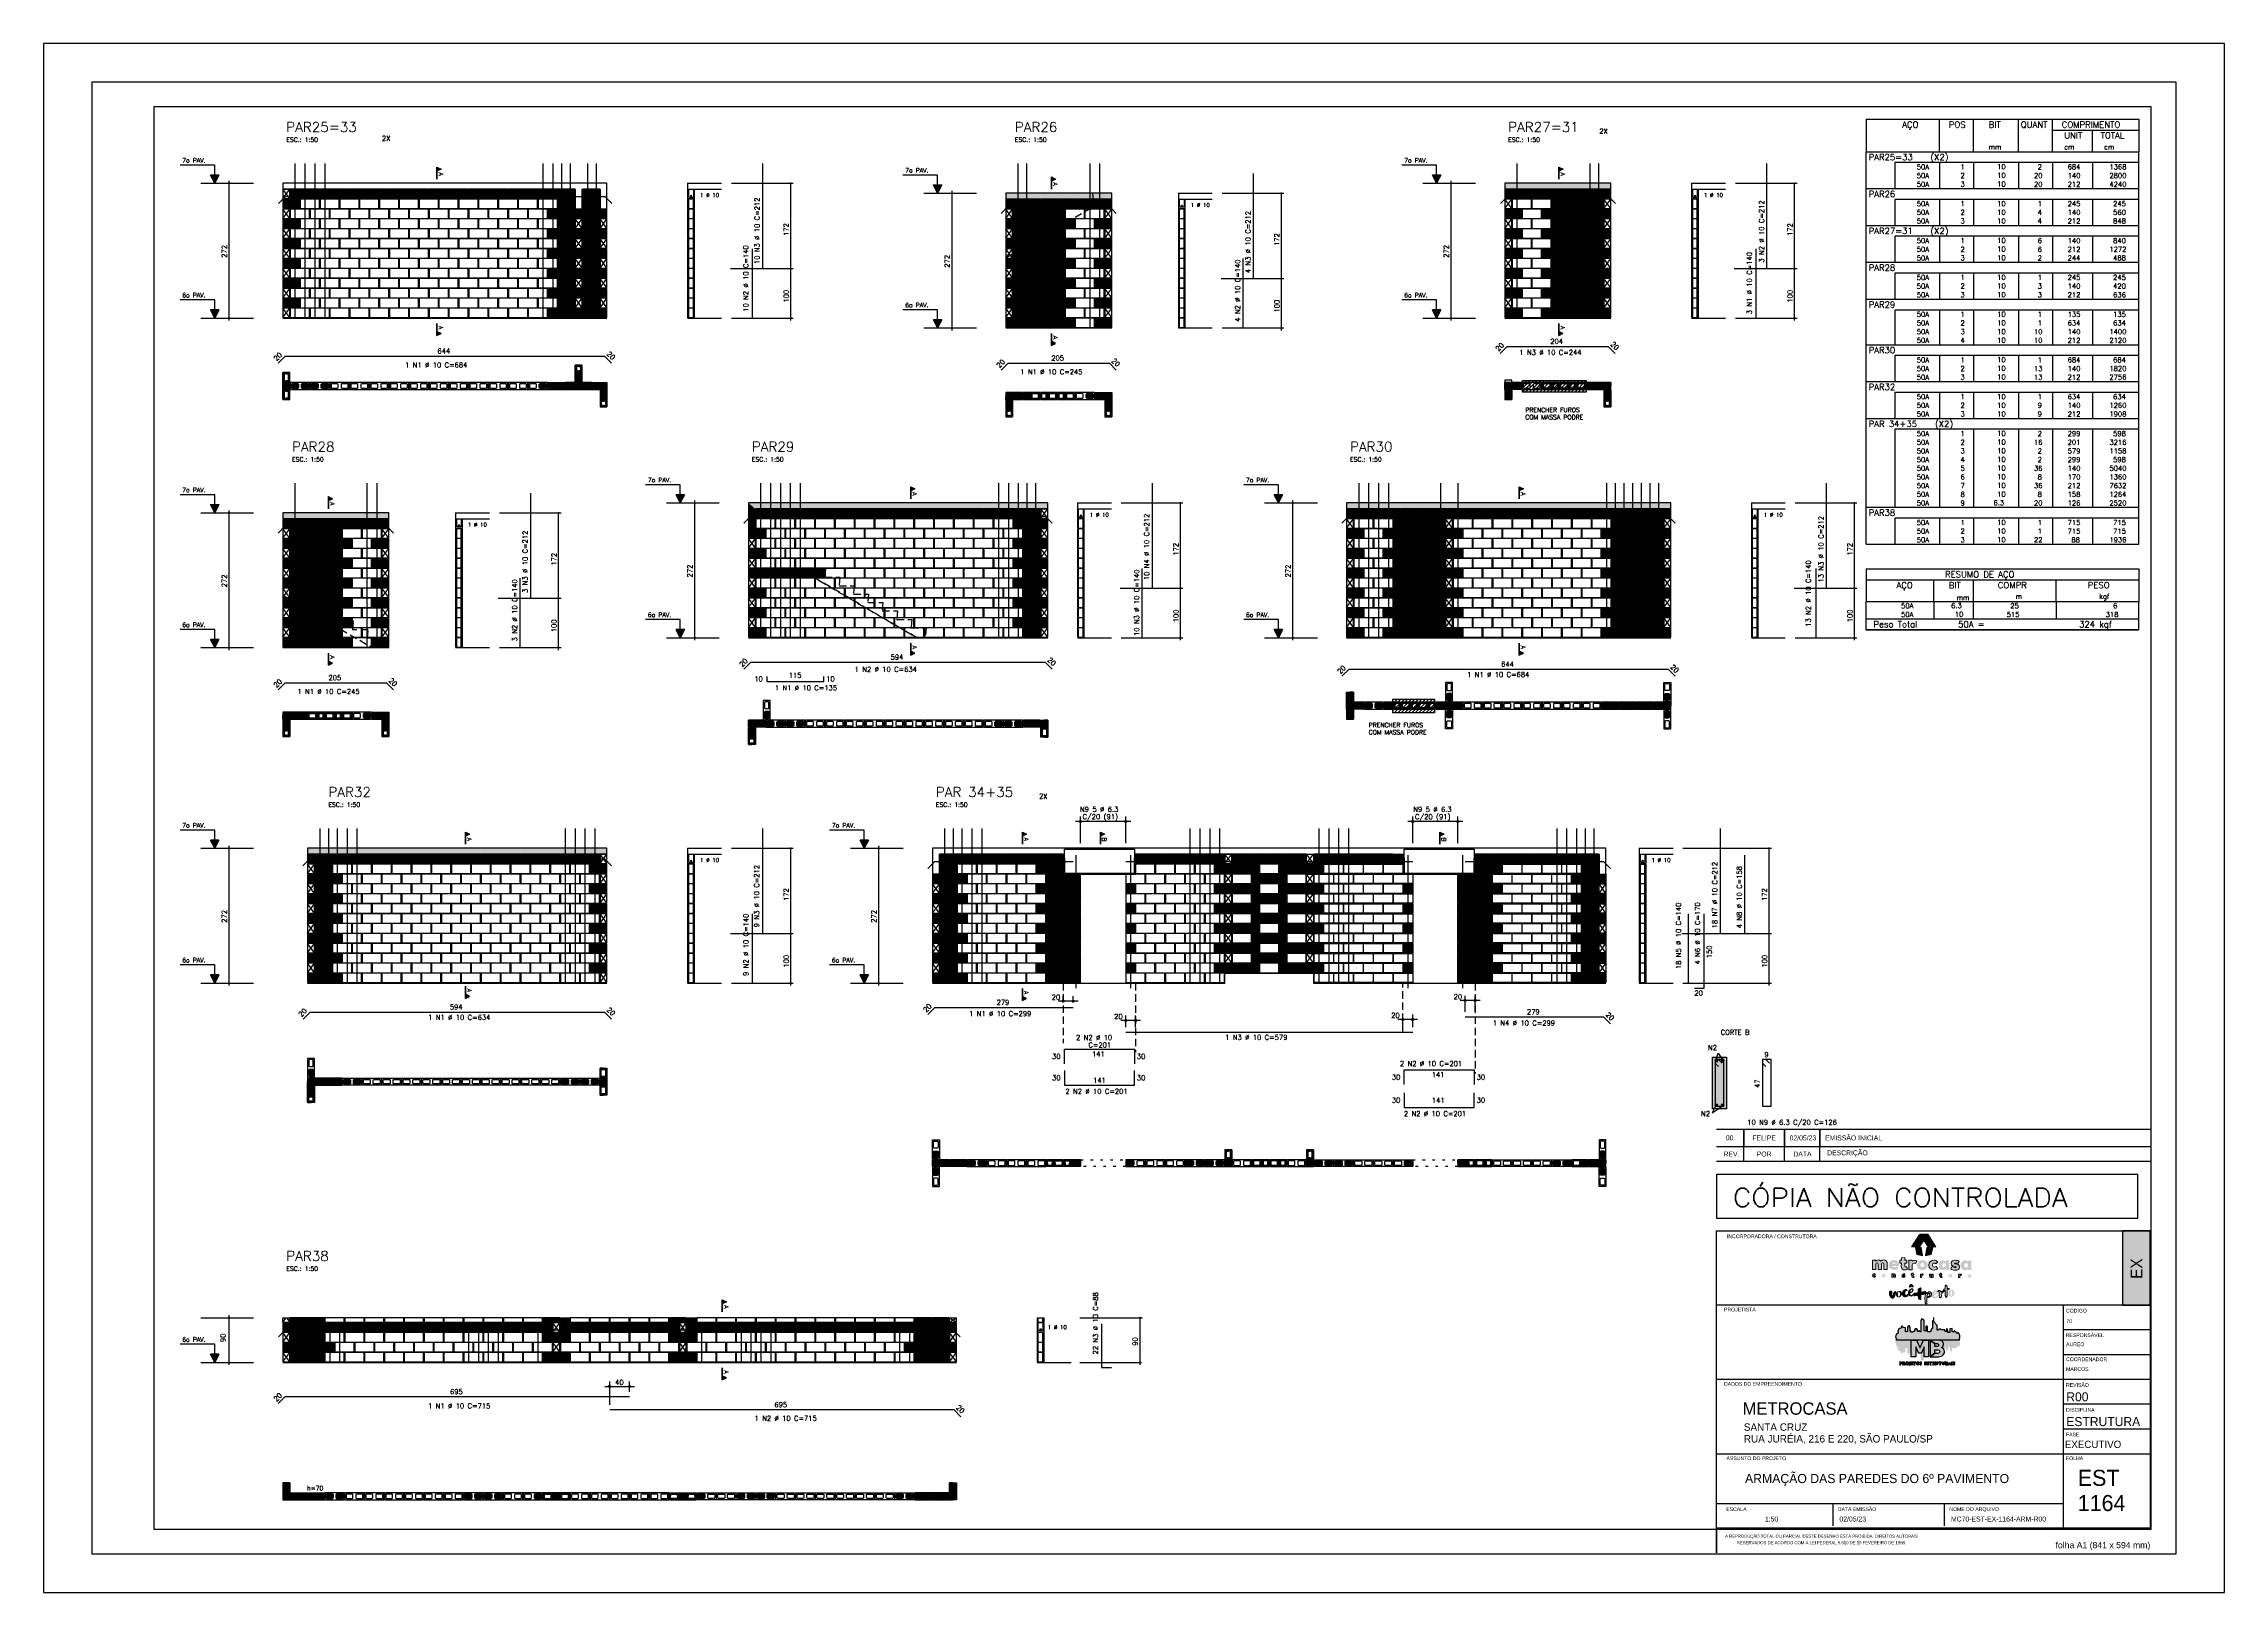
# Model space of a CAD drawing. Extents: x -1.9 to 86, y -1.6 to 61.
import ezdxf
from ezdxf.enums import TextEntityAlignment as Align

# ---------------------------------------------------------------- set-up
doc = ezdxf.new("R2010")
doc.units = 0
doc.header["$MEASUREMENT"] = 0
for name, pattern in [('ESTILO_TQS_0001', [0.45, 0.3, -0.15]), ('ESTILO_TQS_0002', [0.4, 0.1, -0.3]), ('HIDDEN', [9.525, 6.35, -3.175])]:
    doc.linetypes.add(name, pattern=pattern)
doc.layers.get('0').update_dxf_attribs({"linetype": 'CONTINUOUS'})
doc.layers.get('Defpoints').update_dxf_attribs({"linetype": 'CONTINUOUS'})
for name, color, linetype in [('27', 4, 'CONTINUOUS'), ('ARQ-MAR', 2, 'CONTINUOUS'), ('ARQ_CAR', 7, 'CONTINUOUS'), ('ARQ_CAR-TXT', 7, 'CONTINUOUS'), ('ARQ_FOLHA', 7, 'CONTINUOUS'), ('ARQ_TXT-2', 2, 'CONTINUOUS'), ('ARQ_TXT-4', 4, 'CONTINUOUS'), ('H7', 1, 'CONTINUOUS'), ('Layer 1', 7, 'CONTINUOUS'), ('PENA_01', 1, 'CONTINUOUS'), ('PENA_02', 2, 'CONTINUOUS'), ('PENA_03', 3, 'CONTINUOUS'), ('PENA_05', 5, 'CONTINUOUS'), ('PENA_06', 6, 'CONTINUOUS'), ('PENA_09', 254, 'CONTINUOUS'), ('PENA_10', 253, 'CONTINUOUS'), ('PENA_11', 252, 'CONTINUOUS'), ('PENA_19', 240, 'CONTINUOUS'), ('PENA_21', 100, 'CONTINUOUS'), ('PENA_23', 50, 'CONTINUOUS'), ('PSG-NV1-HTC-251', 251, 'CONTINUOUS'), ('PSG-NV2-FLH-SELO', 1, 'CONTINUOUS'), ('ver', 20, 'CONTINUOUS'), ('xx-folha', 7, 'CONTINUOUS')]:
    doc.layers.add(name, color=color, linetype=linetype)
doc.styles.add('01-MILLEU', font='GOTHIC.TTF')
doc.styles.add('CARIMBO', font='romans.shx', dxfattribs={"height": 30})
doc.styles.add('R300', font='SIMPLEX.SHX', dxfattribs={"width": 1.1, "height": 5.5})
doc.styles.get("Standard").update_dxf_attribs({"font": 'ROMANS.SHX'})
doc.styles.add('TQS_ARIAL', font='arial.ttf')

# ---------------------------------------------------------------- blocks, each defined once
blk = doc.blocks.new('METROCASA')
at = {"layer": 'Layer 1', "true_color": 0xed1c24}
h = blk.add_hatch(color=240, dxfattribs=at)
h.dxf.hatch_style = 2
h.paths.add_polyline_path([(-1.29, 0.86), (-1.02, -0.59), (0.13, -0.85), (-0.13, 0.85)])
h.paths.add_polyline_path([(2.84, 0.94), (1.22, 3.51), (-0.37, 3.52), (1.27, 0.94)])
h.paths.add_polyline_path([(-2.08, 0.96), (-0.44, 0.95), (0.36, 2.19), (-0.45, 3.48)])
h.paths.add_polyline_path([(0.77, -0.85), (1.92, -0.6), (2.21, 0.84), (1.05, 0.84)])
at = {"layer": 'Layer 1', "true_color": 0x404041}
h = blk.add_hatch(color=250, dxfattribs=at)
h.dxf.hatch_style = 2
edge = h.paths.add_edge_path()
edge.add_spline(control_points=[(-3.66, -4.74), (-3.71, -4.74), (-3.72, -4.72), (-3.72, -4.71), (-3.72, -4.68), (-3.69, -4.68), (-3.66, -4.68), (-3.6, -4.68), (-3.52, -4.7), (-3.48, -4.72), (-3.48, -4.72), (-3.38, -4.57), (-3.38, -4.57), (-3.44, -4.52), (-3.54, -4.48), (-3.65, -4.48), (-3.81, -4.48), (-3.97, -4.54), (-3.97, -4.71), (-3.97, -4.87), (-3.81, -4.92), (-3.68, -4.93), (-3.63, -4.93), (-3.61, -4.94), (-3.61, -4.97), (-3.61, -4.99), (-3.63, -5), (-3.68, -5), (-3.73, -5), (-3.81, -4.99), (-3.92, -4.92), (-3.92, -4.92), (-4, -5.11), (-4, -5.11), (-3.92, -5.16), (-3.79, -5.2), (-3.67, -5.2), (-3.51, -5.2), (-3.36, -5.14), (-3.35, -4.97), (-3.35, -4.79), (-3.52, -4.75), (-3.66, -4.74)], knot_values=[0, 0, 0, 0, 1, 1, 1, 2, 2, 2, 3, 3, 3, 4, 4, 4, 5, 5, 5, 6, 6, 6, 7, 7, 7, 8, 8, 8, 9, 9, 9, 10, 10, 10, 11, 11, 11, 12, 12, 12, 13, 13, 13, 14, 14, 14, 14], degree=3, periodic=0)
edge = h.paths.add_edge_path()
edge.add_spline(control_points=[(-5.55, -4.47), (-5.62, -4.47), (-5.7, -4.5), (-5.76, -4.56), (-5.76, -4.56), (-5.77, -4.49), (-5.77, -4.49), (-5.77, -4.49), (-6, -4.49), (-6, -4.49), (-6, -4.49), (-6, -5.17), (-6, -5.17), (-6, -5.17), (-5.75, -5.17), (-5.75, -5.17), (-5.75, -5.17), (-5.75, -4.81), (-5.75, -4.81), (-5.75, -4.72), (-5.69, -4.68), (-5.63, -4.68), (-5.58, -4.68), (-5.54, -4.71), (-5.54, -4.79), (-5.54, -4.79), (-5.54, -5.17), (-5.54, -5.17), (-5.54, -5.17), (-5.29, -5.17), (-5.29, -5.17), (-5.29, -5.17), (-5.28, -4.79), (-5.28, -4.79), (-5.28, -4.55), (-5.4, -4.48), (-5.55, -4.47)], knot_values=[0, 0, 0, 0, 1, 1, 1, 2, 2, 2, 3, 3, 3, 4, 4, 4, 5, 5, 5, 6, 6, 6, 7, 7, 7, 8, 8, 8, 9, 9, 9, 10, 10, 10, 11, 11, 11, 12, 12, 12, 12], degree=3, periodic=0)
edge = h.paths.add_edge_path()
edge.add_spline(control_points=[(-7.69, -4.46), (-7.89, -4.46), (-8.08, -4.57), (-8.08, -4.82), (-8.08, -5.06), (-7.89, -5.17), (-7.69, -5.17), (-7.5, -5.18), (-7.3, -5.07), (-7.3, -4.82), (-7.3, -4.57), (-7.49, -4.47), (-7.69, -4.46)], knot_values=[0, 0, 0, 0, 1, 1, 1, 2, 2, 2, 3, 3, 3, 4, 4, 4, 4], degree=3, periodic=0)
edge = h.paths.add_edge_path()
edge.add_spline(control_points=[(-7.69, -4.97), (-7.78, -4.97), (-7.83, -4.9), (-7.83, -4.82), (-7.83, -4.74), (-7.78, -4.67), (-7.69, -4.67), (-7.6, -4.67), (-7.55, -4.74), (-7.55, -4.82), (-7.55, -4.9), (-7.61, -4.97), (-7.69, -4.97)], knot_values=[0, 0, 0, 0, 1, 1, 1, 2, 2, 2, 3, 3, 3, 4, 4, 4, 4], degree=3, periodic=0)
edge = h.paths.add_edge_path()
edge.add_spline(control_points=[(-9.57, -4.95), (-9.67, -4.95), (-9.72, -4.88), (-9.72, -4.81), (-9.72, -4.73), (-9.67, -4.66), (-9.57, -4.66), (-9.53, -4.66), (-9.49, -4.67), (-9.46, -4.71), (-9.46, -4.71), (-9.32, -4.56), (-9.32, -4.56), (-9.39, -4.49), (-9.49, -4.45), (-9.59, -4.45), (-9.78, -4.45), (-9.97, -4.56), (-9.97, -4.81), (-9.97, -5.06), (-9.78, -5.16), (-9.59, -5.16), (-9.48, -5.16), (-9.39, -5.12), (-9.3, -5.05), (-9.3, -5.05), (-9.45, -4.9), (-9.45, -4.9), (-9.48, -4.93), (-9.53, -4.95), (-9.57, -4.95)], knot_values=[0, 0, 0, 0, 1, 1, 1, 2, 2, 2, 3, 3, 3, 4, 4, 4, 5, 5, 5, 6, 6, 6, 7, 7, 7, 8, 8, 8, 9, 9, 9, 10, 10, 10, 10], degree=3, periodic=0)
edge = h.paths.add_edge_path()
edge.add_spline(control_points=[(-1.68, -5), (-1.72, -5), (-1.74, -4.98), (-1.74, -4.93), (-1.74, -4.93), (-1.74, -4.71), (-1.74, -4.71), (-1.74, -4.71), (-1.59, -4.71), (-1.59, -4.71), (-1.59, -4.71), (-1.59, -4.52), (-1.59, -4.52), (-1.59, -4.52), (-1.74, -4.52), (-1.74, -4.52), (-1.74, -4.52), (-1.74, -4.32), (-1.74, -4.32), (-1.74, -4.32), (-1.99, -4.34), (-1.99, -4.34), (-1.99, -4.34), (-1.99, -4.51), (-1.99, -4.51), (-1.99, -4.51), (-2.1, -4.51), (-2.1, -4.51), (-2.1, -4.51), (-2.1, -4.71), (-2.1, -4.71), (-2.1, -4.71), (-1.99, -4.71), (-1.99, -4.71), (-1.99, -4.71), (-1.99, -4.93), (-1.99, -4.93), (-2, -5.14), (-1.88, -5.21), (-1.74, -5.21), (-1.67, -5.21), (-1.61, -5.19), (-1.55, -5.16), (-1.55, -5.16), (-1.6, -4.97), (-1.6, -4.97), (-1.62, -4.99), (-1.65, -5), (-1.68, -5)], knot_values=[0, 0, 0, 0, 1, 1, 1, 2, 2, 2, 3, 3, 3, 4, 4, 4, 5, 5, 5, 6, 6, 6, 7, 7, 7, 8, 8, 8, 9, 9, 9, 10, 10, 10, 11, 11, 11, 12, 12, 12, 13, 13, 13, 14, 14, 14, 15, 15, 15, 16, 16, 16, 16], degree=3, periodic=0)
edge = h.paths.add_edge_path()
edge.add_spline(control_points=[(9.78, -4.57), (9.78, -4.57), (9.77, -4.65), (9.77, -4.65), (9.73, -4.59), (9.66, -4.56), (9.57, -4.56), (9.37, -4.56), (9.24, -4.71), (9.24, -4.91), (9.24, -5.11), (9.35, -5.25), (9.55, -5.26), (9.62, -5.27), (9.71, -5.24), (9.77, -5.18), (9.77, -5.18), (9.78, -5.25), (9.78, -5.25), (9.78, -5.25), (10.01, -5.25), (10.01, -5.25), (10.01, -5.25), (10.02, -4.57), (10.02, -4.57), (10.02, -4.57), (9.78, -4.57), (9.78, -4.57)], knot_values=[0, 0, 0, 0, 1, 1, 1, 2, 2, 2, 3, 3, 3, 4, 4, 4, 5, 5, 5, 6, 6, 6, 7, 7, 7, 8, 8, 8, 9, 9, 9, 9], degree=3, periodic=0)
edge = h.paths.add_edge_path()
edge.add_spline(control_points=[(9.62, -5.06), (9.55, -5.06), (9.49, -5), (9.49, -4.91), (9.49, -4.82), (9.55, -4.76), (9.62, -4.76), (9.71, -4.76), (9.76, -4.82), (9.76, -4.91), (9.76, -4.99), (9.71, -5.06), (9.62, -5.06)], knot_values=[0, 0, 0, 0, 1, 1, 1, 2, 2, 2, 3, 3, 3, 4, 4, 4, 4], degree=3, periodic=0)
edge = h.paths.add_edge_path()
edge.add_spline(control_points=[(7.69, -4.64), (7.69, -4.64), (7.68, -4.56), (7.68, -4.56), (7.68, -4.56), (7.45, -4.56), (7.45, -4.56), (7.45, -4.56), (7.45, -5.24), (7.45, -5.24), (7.45, -5.24), (7.7, -5.24), (7.7, -5.24), (7.7, -5.24), (7.7, -4.89), (7.7, -4.89), (7.7, -4.8), (7.76, -4.76), (7.82, -4.76), (7.86, -4.76), (7.89, -4.77), (7.93, -4.8), (7.93, -4.8), (8.04, -4.62), (8.04, -4.62), (7.99, -4.57), (7.93, -4.55), (7.86, -4.55), (7.79, -4.55), (7.73, -4.57), (7.69, -4.64)], knot_values=[0, 0, 0, 0, 1, 1, 1, 2, 2, 2, 3, 3, 3, 4, 4, 4, 5, 5, 5, 6, 6, 6, 7, 7, 7, 8, 8, 8, 9, 9, 9, 10, 10, 10, 10], degree=3, periodic=0)
edge = h.paths.add_edge_path()
edge.add_spline(control_points=[(5.76, -4.54), (5.56, -4.54), (5.37, -4.64), (5.37, -4.89), (5.37, -5.14), (5.56, -5.24), (5.75, -5.25), (5.95, -5.25), (6.14, -5.14), (6.14, -4.89), (6.15, -4.65), (5.96, -4.54), (5.76, -4.54)], knot_values=[0, 0, 0, 0, 1, 1, 1, 2, 2, 2, 3, 3, 3, 4, 4, 4, 4], degree=3, periodic=0)
edge = h.paths.add_edge_path()
edge.add_spline(control_points=[(5.76, -5.04), (5.67, -5.04), (5.62, -4.97), (5.62, -4.89), (5.62, -4.81), (5.67, -4.74), (5.76, -4.74), (5.85, -4.74), (5.9, -4.81), (5.9, -4.89), (5.9, -4.97), (5.84, -5.04), (5.76, -5.04)], knot_values=[0, 0, 0, 0, 1, 1, 1, 2, 2, 2, 3, 3, 3, 4, 4, 4, 4], degree=3, periodic=0)
edge = h.paths.add_edge_path()
edge.add_spline(control_points=[(4, -5.03), (3.96, -5.03), (3.94, -5.01), (3.93, -4.96), (3.93, -4.96), (3.94, -4.74), (3.94, -4.74), (3.94, -4.74), (4.09, -4.74), (4.09, -4.74), (4.09, -4.74), (4.09, -4.55), (4.09, -4.55), (4.09, -4.55), (3.94, -4.55), (3.94, -4.55), (3.94, -4.55), (3.94, -4.35), (3.94, -4.35), (3.94, -4.35), (3.69, -4.38), (3.69, -4.38), (3.69, -4.38), (3.69, -4.54), (3.69, -4.54), (3.69, -4.54), (3.58, -4.54), (3.58, -4.54), (3.58, -4.54), (3.58, -4.74), (3.58, -4.74), (3.58, -4.74), (3.69, -4.74), (3.69, -4.74), (3.69, -4.74), (3.68, -4.96), (3.68, -4.96), (3.68, -5.17), (3.8, -5.24), (3.93, -5.24), (4, -5.24), (4.07, -5.22), (4.13, -5.19), (4.13, -5.19), (4.08, -5), (4.08, -5), (4.05, -5.02), (4.03, -5.03), (4, -5.03)], knot_values=[0, 0, 0, 0, 1, 1, 1, 2, 2, 2, 3, 3, 3, 4, 4, 4, 5, 5, 5, 6, 6, 6, 7, 7, 7, 8, 8, 8, 9, 9, 9, 10, 10, 10, 11, 11, 11, 12, 12, 12, 13, 13, 13, 14, 14, 14, 15, 15, 15, 16, 16, 16, 16], degree=3, periodic=0)
edge = h.paths.add_edge_path()
edge.add_spline(control_points=[(2.03, -4.89), (2.03, -4.98), (1.97, -5.02), (1.91, -5.02), (1.87, -5.02), (1.82, -4.99), (1.82, -4.9), (1.82, -4.9), (1.82, -4.53), (1.82, -4.53), (1.82, -4.53), (1.57, -4.53), (1.57, -4.53), (1.57, -4.53), (1.57, -4.9), (1.57, -4.9), (1.57, -5.15), (1.69, -5.22), (1.83, -5.22), (1.9, -5.23), (1.99, -5.2), (2.05, -5.14), (2.05, -5.14), (2.06, -5.21), (2.06, -5.21), (2.06, -5.21), (2.28, -5.21), (2.28, -5.21), (2.28, -5.21), (2.28, -4.53), (2.28, -4.53), (2.28, -4.53), (2.03, -4.53), (2.03, -4.53), (2.03, -4.53), (2.03, -4.89), (2.03, -4.89)], knot_values=[0, 0, 0, 0, 1, 1, 1, 2, 2, 2, 3, 3, 3, 4, 4, 4, 5, 5, 5, 6, 6, 6, 7, 7, 7, 8, 8, 8, 9, 9, 9, 10, 10, 10, 11, 11, 11, 12, 12, 12, 12], degree=3, periodic=0)
edge = h.paths.add_edge_path()
edge.add_spline(control_points=[(-0.02, -4.59), (-0.02, -4.59), (-0.04, -4.52), (-0.04, -4.52), (-0.04, -4.52), (-0.26, -4.52), (-0.26, -4.52), (-0.26, -4.52), (-0.27, -5.2), (-0.27, -5.2), (-0.27, -5.2), (-0.02, -5.2), (-0.02, -5.2), (-0.02, -5.2), (-0.01, -4.85), (-0.01, -4.85), (-0.01, -4.76), (0.04, -4.72), (0.1, -4.72), (0.15, -4.72), (0.18, -4.73), (0.22, -4.76), (0.22, -4.76), (0.32, -4.58), (0.32, -4.58), (0.28, -4.53), (0.21, -4.51), (0.14, -4.5), (0.08, -4.5), (0.01, -4.53), (-0.02, -4.59)], knot_values=[0, 0, 0, 0, 1, 1, 1, 2, 2, 2, 3, 3, 3, 4, 4, 4, 5, 5, 5, 6, 6, 6, 7, 7, 7, 8, 8, 8, 9, 9, 9, 10, 10, 10, 10], degree=3, periodic=0)
at = {"layer": 'Layer 1', "true_color": 0xed1c24}
h = blk.add_hatch(color=240, dxfattribs=at)
h.dxf.hatch_style = 2
edge = h.paths.add_edge_path()
edge.add_spline(control_points=[(-1.94, -1.96), (-1.94, -1.96), (-1.98, -1.76), (-1.98, -1.76), (-1.98, -1.76), (-2.62, -1.75), (-2.62, -1.75), (-2.62, -1.75), (-2.63, -3.66), (-2.63, -3.66), (-2.63, -3.66), (-1.92, -3.66), (-1.92, -3.66), (-1.92, -3.66), (-1.91, -2.67), (-1.91, -2.67), (-1.91, -2.42), (-1.76, -2.31), (-1.58, -2.31), (-1.46, -2.31), (-1.38, -2.34), (-1.26, -2.43), (-1.26, -2.43), (-0.98, -1.92), (-0.98, -1.92), (-1.1, -1.79), (-1.28, -1.71), (-1.48, -1.71), (-1.66, -1.71), (-1.84, -1.79), (-1.94, -1.96)], knot_values=[0, 0, 0, 0, 1, 1, 1, 2, 2, 2, 3, 3, 3, 4, 4, 4, 5, 5, 5, 6, 6, 6, 7, 7, 7, 8, 8, 8, 9, 9, 9, 10, 10, 10, 10], degree=3, periodic=0)
edge = h.paths.add_edge_path()
edge.add_spline(control_points=[(-5.6, -1.69), (-6.11, -1.69), (-6.66, -1.99), (-6.66, -2.69), (-6.67, -3.38), (-6.16, -3.68), (-5.56, -3.68), (-5.23, -3.68), (-4.92, -3.58), (-4.69, -3.37), (-4.69, -3.37), (-5.04, -2.98), (-5.04, -2.98), (-5.16, -3.07), (-5.32, -3.13), (-5.53, -3.13), (-5.68, -3.13), (-5.9, -3.06), (-5.95, -2.89), (-5.95, -2.89), (-4.62, -2.89), (-4.62, -2.89), (-4.45, -2.14), (-4.92, -1.69), (-5.6, -1.69)], knot_values=[0, 0, 0, 0, 1, 1, 1, 2, 2, 2, 3, 3, 3, 4, 4, 4, 5, 5, 5, 6, 6, 6, 7, 7, 7, 8, 8, 8, 8], degree=3, periodic=0)
edge = h.paths.add_edge_path()
edge.add_spline(control_points=[(-5.94, -2.43), (-5.89, -2.12), (-5.27, -2.13), (-5.25, -2.43), (-5.25, -2.43), (-5.94, -2.43), (-5.94, -2.43)], knot_values=[0, 0, 0, 0, 1, 1, 1, 2, 2, 2, 2], degree=3, periodic=0)
edge = h.paths.add_edge_path()
edge.add_spline(control_points=[(4.86, -2), (4.76, -1.84), (4.58, -1.75), (4.31, -1.75), (3.75, -1.74), (3.38, -2.17), (3.38, -2.74), (3.37, -3.29), (3.68, -3.69), (4.24, -3.73), (4.45, -3.74), (4.71, -3.67), (4.87, -3.49), (4.87, -3.49), (4.9, -3.7), (4.9, -3.7), (4.9, -3.7), (5.56, -3.7), (5.56, -3.7), (5.56, -3.7), (5.57, -1.8), (5.57, -1.8), (5.57, -1.8), (4.9, -1.79), (4.9, -1.79), (4.9, -1.79), (4.86, -2), (4.86, -2)], knot_values=[0, 0, 0, 0, 1, 1, 1, 2, 2, 2, 3, 3, 3, 4, 4, 4, 5, 5, 5, 6, 6, 6, 7, 7, 7, 8, 8, 8, 9, 9, 9, 9], degree=3, periodic=0)
edge = h.paths.add_edge_path()
edge.add_spline(control_points=[(4.46, -3.16), (4.25, -3.16), (4.08, -3.01), (4.08, -2.74), (4.08, -2.47), (4.25, -2.32), (4.47, -2.32), (4.72, -2.32), (4.86, -2.49), (4.86, -2.74), (4.86, -2.97), (4.7, -3.16), (4.46, -3.16)], knot_values=[0, 0, 0, 0, 1, 1, 1, 2, 2, 2, 3, 3, 3, 4, 4, 4, 4], degree=3, periodic=0)
edge = h.paths.add_edge_path()
edge.add_spline(control_points=[(-7.68, -1.68), (-7.94, -1.68), (-8.15, -1.76), (-8.31, -1.95), (-8.4, -1.77), (-8.59, -1.69), (-8.78, -1.68), (-8.98, -1.68), (-9.19, -1.76), (-9.31, -1.92), (-9.31, -1.92), (-9.36, -1.72), (-9.36, -1.72), (-9.36, -1.72), (-9.95, -1.71), (-9.95, -1.71), (-9.95, -1.71), (-9.96, -3.62), (-9.96, -3.62), (-9.96, -3.62), (-9.26, -3.62), (-9.26, -3.62), (-9.26, -3.62), (-9.25, -2.58), (-9.25, -2.58), (-9.25, -2.37), (-9.12, -2.27), (-9, -2.27), (-8.87, -2.27), (-8.8, -2.35), (-8.8, -2.57), (-8.8, -2.57), (-8.81, -3.62), (-8.81, -3.62), (-8.81, -3.62), (-8.11, -3.63), (-8.11, -3.63), (-8.11, -3.63), (-8.1, -2.58), (-8.1, -2.58), (-8.1, -2.37), (-7.98, -2.29), (-7.86, -2.29), (-7.75, -2.29), (-7.66, -2.37), (-7.66, -2.57), (-7.66, -2.57), (-7.67, -3.63), (-7.67, -3.63), (-7.67, -3.63), (-6.96, -3.63), (-6.96, -3.63), (-6.96, -3.63), (-6.95, -2.57), (-6.95, -2.57), (-6.95, -1.94), (-7.26, -1.68), (-7.68, -1.68)], knot_values=[0, 0, 0, 0, 1, 1, 1, 2, 2, 2, 3, 3, 3, 4, 4, 4, 5, 5, 5, 6, 6, 6, 7, 7, 7, 8, 8, 8, 9, 9, 9, 10, 10, 10, 11, 11, 11, 12, 12, 12, 13, 13, 13, 14, 14, 14, 15, 15, 15, 16, 16, 16, 17, 17, 17, 18, 18, 18, 19, 19, 19, 19], degree=3, periodic=0)
edge = h.paths.add_edge_path()
edge.add_spline(control_points=[(-3.23, -3.11), (-3.34, -3.11), (-3.41, -3.06), (-3.42, -2.93), (-3.42, -2.93), (-3.41, -2.3), (-3.41, -2.3), (-3.41, -2.3), (-2.98, -2.3), (-2.98, -2.3), (-2.98, -2.3), (-2.98, -1.76), (-2.98, -1.76), (-2.98, -1.76), (-3.41, -1.76), (-3.41, -1.76), (-3.41, -1.76), (-3.4, -1.21), (-3.4, -1.21), (-3.4, -1.21), (-4.11, -1.28), (-4.11, -1.28), (-4.11, -1.28), (-4.11, -1.76), (-4.11, -1.76), (-4.11, -1.76), (-4.42, -1.75), (-4.42, -1.75), (-4.42, -1.75), (-4.42, -2.3), (-4.42, -2.3), (-4.42, -2.3), (-4.11, -2.3), (-4.11, -2.3), (-4.11, -2.3), (-4.12, -2.92), (-4.12, -2.92), (-4.13, -3.52), (-3.79, -3.69), (-3.42, -3.7), (-3.22, -3.7), (-3.03, -3.66), (-2.87, -3.57), (-2.87, -3.57), (-3.02, -3.05), (-3.02, -3.05), (-3.08, -3.09), (-3.16, -3.11), (-3.23, -3.11)], knot_values=[0, 0, 0, 0, 1, 1, 1, 2, 2, 2, 3, 3, 3, 4, 4, 4, 5, 5, 5, 6, 6, 6, 7, 7, 7, 8, 8, 8, 9, 9, 9, 10, 10, 10, 11, 11, 11, 12, 12, 12, 13, 13, 13, 14, 14, 14, 15, 15, 15, 16, 16, 16, 16], degree=3, periodic=0)
edge = h.paths.add_edge_path()
edge.add_spline(control_points=[(2.53, -3.13), (2.26, -3.13), (2.12, -2.94), (2.12, -2.74), (2.12, -2.5), (2.27, -2.3), (2.54, -2.3), (2.66, -2.3), (2.77, -2.35), (2.86, -2.44), (2.86, -2.44), (3.24, -2.04), (3.24, -2.04), (3.04, -1.84), (2.77, -1.74), (2.5, -1.74), (1.96, -1.73), (1.43, -2.04), (1.42, -2.73), (1.42, -3.44), (1.94, -3.72), (2.5, -3.72), (2.78, -3.72), (3.06, -3.6), (3.28, -3.4), (3.28, -3.4), (2.88, -2.98), (2.88, -2.98), (2.79, -3.08), (2.66, -3.13), (2.53, -3.13)], knot_values=[0, 0, 0, 0, 1, 1, 1, 2, 2, 2, 3, 3, 3, 4, 4, 4, 5, 5, 5, 6, 6, 6, 7, 7, 7, 8, 8, 8, 9, 9, 9, 10, 10, 10, 10], degree=3, periodic=0)
edge = h.paths.add_edge_path()
edge.add_spline(control_points=[(9.37, -1.82), (9.37, -1.82), (9.33, -2.02), (9.33, -2.02), (9.23, -1.87), (9.04, -1.77), (8.77, -1.77), (8.22, -1.77), (7.85, -2.2), (7.84, -2.76), (7.84, -3.31), (8.15, -3.71), (8.71, -3.75), (8.92, -3.76), (9.17, -3.7), (9.34, -3.51), (9.34, -3.51), (9.37, -3.72), (9.37, -3.72), (9.37, -3.72), (10.02, -3.72), (10.02, -3.72), (10.02, -3.72), (10.03, -1.82), (10.03, -1.82), (10.03, -1.82), (9.37, -1.82), (9.37, -1.82)], knot_values=[0, 0, 0, 0, 1, 1, 1, 2, 2, 2, 3, 3, 3, 4, 4, 4, 5, 5, 5, 6, 6, 6, 7, 7, 7, 8, 8, 8, 9, 9, 9, 9], degree=3, periodic=0)
edge = h.paths.add_edge_path()
edge.add_spline(control_points=[(8.93, -3.18), (8.71, -3.18), (8.55, -3.03), (8.55, -2.76), (8.55, -2.5), (8.72, -2.34), (8.93, -2.35), (9.18, -2.35), (9.32, -2.51), (9.32, -2.77), (9.32, -2.99), (9.17, -3.18), (8.93, -3.18)], knot_values=[0, 0, 0, 0, 1, 1, 1, 2, 2, 2, 3, 3, 3, 4, 4, 4, 4], degree=3, periodic=0)
edge = h.paths.add_edge_path()
edge.add_spline(control_points=[(6.78, -2.48), (6.66, -2.48), (6.63, -2.42), (6.63, -2.39), (6.63, -2.32), (6.7, -2.29), (6.8, -2.3), (6.96, -2.29), (7.18, -2.35), (7.28, -2.41), (7.28, -2.41), (7.58, -1.99), (7.58, -1.99), (7.4, -1.85), (7.12, -1.76), (6.81, -1.76), (6.36, -1.75), (5.93, -1.92), (5.93, -2.38), (5.92, -2.84), (6.37, -2.99), (6.74, -3), (6.88, -3.02), (6.94, -3.05), (6.94, -3.11), (6.94, -3.17), (6.87, -3.2), (6.75, -3.2), (6.59, -3.19), (6.36, -3.18), (6.07, -2.98), (6.07, -2.98), (5.84, -3.5), (5.84, -3.5), (6.05, -3.66), (6.43, -3.75), (6.76, -3.76), (7.22, -3.76), (7.65, -3.58), (7.65, -3.11), (7.65, -2.61), (7.17, -2.49), (6.78, -2.48)], knot_values=[0, 0, 0, 0, 1, 1, 1, 2, 2, 2, 3, 3, 3, 4, 4, 4, 5, 5, 5, 6, 6, 6, 7, 7, 7, 8, 8, 8, 9, 9, 9, 10, 10, 10, 11, 11, 11, 12, 12, 12, 13, 13, 13, 14, 14, 14, 14], degree=3, periodic=0)
edge = h.paths.add_edge_path()
edge.add_spline(control_points=[(0.13, -1.72), (-0.42, -1.72), (-0.95, -2.01), (-0.96, -2.72), (-0.96, -3.41), (-0.42, -3.71), (0.12, -3.72), (0.66, -3.72), (1.21, -3.42), (1.22, -2.73), (1.22, -2.03), (0.7, -1.73), (0.13, -1.72)], knot_values=[0, 0, 0, 0, 1, 1, 1, 2, 2, 2, 3, 3, 3, 4, 4, 4, 4], degree=3, periodic=0)
edge = h.paths.add_edge_path()
edge.add_spline(control_points=[(0.13, -3.13), (-0.12, -3.13), (-0.27, -2.94), (-0.26, -2.72), (-0.26, -2.5), (-0.12, -2.3), (0.13, -2.31), (0.38, -2.31), (0.52, -2.5), (0.52, -2.72), (0.52, -2.96), (0.37, -3.14), (0.13, -3.13)], knot_values=[0, 0, 0, 0, 1, 1, 1, 2, 2, 2, 3, 3, 3, 4, 4, 4, 4], degree=3, periodic=0)
at = {"layer": 'Layer 1', "true_color": 0x404041}
h = blk.add_hatch(color=250, dxfattribs=at)
h.dxf.hatch_style = 2
edge = h.paths.add_edge_path()
edge.add_spline(control_points=[(-2.43, -7.17), (-2.4, -7.16), (-2.38, -7.15), (-2.36, -7.14), (-2.33, -7.13), (-2.31, -7.11), (-2.3, -7.09), (-2.28, -7.07), (-2.26, -7.04), (-2.24, -7.01), (-2.22, -6.98), (-2.2, -6.95), (-2.17, -6.92), (-2.15, -6.93), (-2.11, -6.95), (-2.08, -6.98), (-2.05, -7.01), (-2.01, -7.04), (-1.98, -7.06), (-1.94, -7.09), (-1.9, -7.11), (-1.87, -7.13), (-1.84, -7.14), (-1.81, -7.14), (-1.78, -7.12), (-1.75, -7.1), (-1.75, -7.07), (-1.76, -7.02), (-1.78, -6.98), (-1.8, -6.94), (-1.84, -6.89), (-1.87, -6.84), (-1.91, -6.8), (-1.96, -6.76), (-2, -6.72), (-2.04, -6.69), (-2.07, -6.68), (-2.11, -6.66), (-2.15, -6.65), (-2.18, -6.64), (-2.21, -6.64), (-2.24, -6.64), (-2.26, -6.65), (-2.29, -6.66), (-2.31, -6.68), (-2.33, -6.71), (-2.35, -6.73), (-2.36, -6.77), (-2.38, -6.82), (-2.4, -6.84), (-2.41, -6.87), (-2.43, -6.91), (-2.44, -6.95), (-2.46, -6.99), (-2.47, -7.03), (-2.48, -7.07), (-2.48, -7.11), (-2.48, -7.14), (-2.47, -7.16), (-2.46, -7.18), (-2.43, -7.17)], knot_values=[0, 0, 0, 0, 1, 1, 1, 2, 2, 2, 3, 3, 3, 4, 4, 4, 5, 5, 5, 6, 6, 6, 7, 7, 7, 8, 8, 8, 9, 9, 9, 10, 10, 10, 11, 11, 11, 12, 12, 12, 13, 13, 13, 14, 14, 14, 15, 15, 15, 16, 16, 16, 17, 17, 17, 18, 18, 18, 19, 19, 19, 20, 20, 20, 20], degree=3, periodic=0)
edge = h.paths.add_edge_path()
edge.add_spline(control_points=[(-5.26, -8.04), (-5.28, -8.03), (-5.33, -8.05), (-5.4, -8.1), (-5.49, -8.17), (-5.55, -8.25), (-5.6, -8.35), (-5.65, -8.45), (-5.69, -8.55), (-5.71, -8.65), (-5.74, -8.76), (-5.76, -8.85), (-5.77, -8.93), (-5.78, -9.02), (-5.8, -9.07), (-5.81, -9.1), (-5.83, -9.13), (-5.85, -9.12), (-5.88, -9.08), (-5.91, -9.04), (-5.94, -8.98), (-5.97, -8.89), (-6, -8.8), (-6.02, -8.7), (-6.04, -8.57), (-6.05, -8.44), (-6.05, -8.3), (-6.03, -8.14), (-6.03, -8.11), (-6.04, -8.08), (-6.06, -8.06), (-6.09, -8.03), (-6.12, -8.01), (-6.16, -8), (-6.2, -7.98), (-6.25, -7.98), (-6.3, -7.98), (-6.35, -7.99), (-6.4, -8), (-6.45, -8.03), (-6.48, -8.05), (-6.5, -8.08), (-6.52, -8.13), (-6.53, -8.18), (-6.53, -8.24), (-6.53, -8.31), (-6.53, -8.38), (-6.52, -8.45), (-6.5, -8.52), (-6.49, -8.6), (-6.47, -8.67), (-6.45, -8.74), (-6.43, -8.81), (-6.41, -8.87), (-6.39, -8.93), (-6.36, -8.98), (-6.34, -9.03), (-6.32, -9.05), (-6.29, -9.1), (-6.26, -9.14), (-6.23, -9.18), (-6.19, -9.23), (-6.16, -9.27), (-6.11, -9.3), (-6.07, -9.34), (-6.02, -9.36), (-5.96, -9.37), (-5.9, -9.38), (-5.83, -9.38), (-5.75, -9.35), (-5.71, -9.34), (-5.67, -9.31), (-5.63, -9.25), (-5.58, -9.19), (-5.54, -9.12), (-5.51, -9.05), (-5.47, -8.98), (-5.44, -8.9), (-5.41, -8.82), (-5.38, -8.74), (-5.36, -8.67), (-5.34, -8.61), (-5.32, -8.53), (-5.29, -8.44), (-5.27, -8.36), (-5.25, -8.27), (-5.23, -8.2), (-5.23, -8.15), (-5.22, -8.09), (-5.23, -8.06), (-5.26, -8.04)], knot_values=[0, 0, 0, 0, 1, 1, 1, 2, 2, 2, 3, 3, 3, 4, 4, 4, 5, 5, 5, 6, 6, 6, 7, 7, 7, 8, 8, 8, 9, 9, 9, 10, 10, 10, 11, 11, 11, 12, 12, 12, 13, 13, 13, 14, 14, 14, 15, 15, 15, 16, 16, 16, 17, 17, 17, 18, 18, 18, 19, 19, 19, 20, 20, 20, 21, 21, 21, 22, 22, 22, 23, 23, 23, 24, 24, 24, 25, 25, 25, 26, 26, 26, 27, 27, 27, 28, 28, 28, 29, 29, 29, 30, 30, 30, 30], degree=3, periodic=0)
edge = h.paths.add_edge_path()
edge.add_spline(control_points=[(-1.57, -8.39), (-1.57, -8.35), (-1.58, -8.33), (-1.6, -8.33), (-1.62, -8.34), (-1.64, -8.36), (-1.66, -8.39), (-1.68, -8.43), (-1.71, -8.47), (-1.75, -8.52), (-1.78, -8.56), (-1.82, -8.61), (-1.87, -8.65), (-1.92, -8.7), (-1.99, -8.73), (-2.07, -8.75), (-2.11, -8.76), (-2.14, -8.76), (-2.17, -8.75), (-2.19, -8.74), (-2.22, -8.73), (-2.24, -8.72), (-2.26, -8.7), (-2.27, -8.68), (-2.28, -8.66), (-2.3, -8.64), (-2.31, -8.61), (-2.31, -8.59), (-2.33, -8.53), (-2.34, -8.45), (-2.33, -8.37), (-2.27, -8.37), (-2.2, -8.36), (-2.14, -8.33), (-2.08, -8.31), (-2.02, -8.28), (-1.96, -8.23), (-1.89, -8.19), (-1.83, -8.12), (-1.77, -8.03), (-1.71, -7.95), (-1.68, -7.87), (-1.66, -7.8), (-1.65, -7.72), (-1.65, -7.65), (-1.67, -7.59), (-1.69, -7.53), (-1.72, -7.48), (-1.77, -7.45), (-1.81, -7.41), (-1.87, -7.39), (-1.93, -7.39), (-2, -7.4), (-2.06, -7.41), (-2.13, -7.43), (-2.2, -7.44), (-2.26, -7.47), (-2.32, -7.5), (-2.38, -7.53), (-2.44, -7.57), (-2.49, -7.62), (-2.54, -7.67), (-2.58, -7.72), (-2.62, -7.78), (-2.66, -7.87), (-2.7, -7.94), (-2.72, -8.02), (-2.74, -8.1), (-2.75, -8.16), (-2.76, -8.22), (-2.77, -8.29), (-2.77, -8.36), (-2.76, -8.42), (-2.75, -8.52), (-2.72, -8.62), (-2.68, -8.71), (-2.65, -8.78), (-2.6, -8.86), (-2.54, -8.92), (-2.47, -8.99), (-2.39, -9.03), (-2.28, -9.05), (-2.17, -9.07), (-2.07, -9.07), (-1.98, -9.04), (-1.9, -9.01), (-1.83, -8.97), (-1.78, -8.91), (-1.72, -8.86), (-1.68, -8.8), (-1.64, -8.73), (-1.61, -8.66), (-1.59, -8.6), (-1.58, -8.54), (-1.57, -8.48), (-1.56, -8.43), (-1.57, -8.39)], knot_values=[0, 0, 0, 0, 1, 1, 1, 2, 2, 2, 3, 3, 3, 4, 4, 4, 5, 5, 5, 6, 6, 6, 7, 7, 7, 8, 8, 8, 9, 9, 9, 10, 10, 10, 11, 11, 11, 12, 12, 12, 13, 13, 13, 14, 14, 14, 15, 15, 15, 16, 16, 16, 17, 17, 17, 18, 18, 18, 19, 19, 19, 20, 20, 20, 21, 21, 21, 22, 22, 22, 23, 23, 23, 24, 24, 24, 25, 25, 25, 26, 26, 26, 27, 27, 27, 28, 28, 28, 29, 29, 29, 30, 30, 30, 31, 31, 31, 32, 32, 32, 32], degree=3, periodic=0)
edge = h.paths.add_edge_path()
edge.add_spline(control_points=[(-2.31, -8.07), (-2.31, -8.04), (-2.3, -8.01), (-2.29, -7.98), (-2.27, -7.95), (-2.25, -7.9), (-2.23, -7.85), (-2.2, -7.81), (-2.17, -7.77), (-2.14, -7.75), (-2.1, -7.72), (-2.07, -7.7), (-2.03, -7.69), (-1.99, -7.67), (-1.95, -7.66), (-1.91, -7.65), (-1.9, -7.67), (-1.91, -7.7), (-1.91, -7.72), (-1.92, -7.75), (-1.93, -7.78), (-1.94, -7.81), (-1.95, -7.85), (-1.97, -7.89), (-2.01, -7.94), (-2.04, -7.99), (-2.07, -8.02), (-2.11, -8.05), (-2.15, -8.07), (-2.18, -8.09), (-2.21, -8.1), (-2.25, -8.11), (-2.29, -8.12), (-2.32, -8.13), (-2.32, -8.11), (-2.32, -8.09), (-2.31, -8.07)], knot_values=[0, 0, 0, 0, 1, 1, 1, 2, 2, 2, 3, 3, 3, 4, 4, 4, 5, 5, 5, 6, 6, 6, 7, 7, 7, 8, 8, 8, 9, 9, 9, 10, 10, 10, 11, 11, 11, 12, 12, 12, 12], degree=3, periodic=0)
edge = h.paths.add_edge_path()
edge.add_spline(control_points=[(-4.11, -8.09), (-4.16, -8), (-4.24, -7.93), (-4.34, -7.88), (-4.36, -7.87), (-4.38, -7.87), (-4.39, -7.87), (-4.4, -7.88), (-4.41, -7.89), (-4.43, -7.9), (-4.45, -7.92), (-4.48, -7.93), (-4.52, -7.95), (-4.57, -7.97), (-4.64, -7.99), (-4.74, -8), (-4.84, -8.02), (-4.93, -8.06), (-5, -8.14), (-5.07, -8.21), (-5.12, -8.29), (-5.15, -8.39), (-5.18, -8.48), (-5.2, -8.59), (-5.19, -8.69), (-5.18, -8.8), (-5.16, -8.89), (-5.11, -8.98), (-5.06, -9.06), (-5, -9.13), (-4.91, -9.18), (-4.82, -9.23), (-4.72, -9.25), (-4.59, -9.24), (-4.49, -9.22), (-4.4, -9.19), (-4.32, -9.13), (-4.24, -9.07), (-4.18, -9), (-4.12, -8.92), (-4.07, -8.84), (-4.03, -8.75), (-4.01, -8.65), (-3.99, -8.55), (-3.99, -8.45), (-4, -8.36), (-4.02, -8.26), (-4.05, -8.17), (-4.11, -8.09)], knot_values=[0, 0, 0, 0, 1, 1, 1, 2, 2, 2, 3, 3, 3, 4, 4, 4, 5, 5, 5, 6, 6, 6, 7, 7, 7, 8, 8, 8, 9, 9, 9, 10, 10, 10, 11, 11, 11, 12, 12, 12, 13, 13, 13, 14, 14, 14, 15, 15, 15, 16, 16, 16, 16], degree=3, periodic=0)
edge = h.paths.add_edge_path()
edge.add_spline(control_points=[(-4.4, -8.7), (-4.42, -8.76), (-4.44, -8.82), (-4.46, -8.88), (-4.48, -8.94), (-4.51, -8.98), (-4.54, -9.02), (-4.57, -9.06), (-4.6, -9.08), (-4.63, -9.09), (-4.66, -9.1), (-4.68, -9.08), (-4.7, -9.05), (-4.73, -9.01), (-4.74, -8.96), (-4.76, -8.9), (-4.77, -8.84), (-4.77, -8.77), (-4.78, -8.7), (-4.78, -8.62), (-4.78, -8.55), (-4.78, -8.48), (-4.78, -8.41), (-4.77, -8.36), (-4.76, -8.3), (-4.75, -8.25), (-4.74, -8.22), (-4.73, -8.21), (-4.68, -8.16), (-4.64, -8.14), (-4.6, -8.14), (-4.55, -8.14), (-4.5, -8.17), (-4.44, -8.23), (-4.41, -8.25), (-4.4, -8.29), (-4.39, -8.34), (-4.37, -8.39), (-4.37, -8.44), (-4.37, -8.5), (-4.38, -8.57), (-4.39, -8.63), (-4.4, -8.7)], knot_values=[0, 0, 0, 0, 1, 1, 1, 2, 2, 2, 3, 3, 3, 4, 4, 4, 5, 5, 5, 6, 6, 6, 7, 7, 7, 8, 8, 8, 9, 9, 9, 10, 10, 10, 11, 11, 11, 12, 12, 12, 13, 13, 13, 14, 14, 14, 14], degree=3, periodic=0)
edge = h.paths.add_edge_path()
edge.add_spline(control_points=[(-2.78, -8.64), (-2.8, -8.64), (-2.82, -8.66), (-2.85, -8.69), (-2.88, -8.72), (-2.92, -8.74), (-2.96, -8.77), (-3, -8.79), (-3.05, -8.81), (-3.1, -8.82), (-3.15, -8.84), (-3.21, -8.83), (-3.28, -8.81), (-3.32, -8.8), (-3.36, -8.77), (-3.39, -8.72), (-3.41, -8.67), (-3.43, -8.6), (-3.44, -8.53), (-3.45, -8.46), (-3.45, -8.39), (-3.44, -8.31), (-3.43, -8.23), (-3.41, -8.15), (-3.39, -8.08), (-3.36, -8.01), (-3.32, -7.96), (-3.27, -7.93), (-3.23, -7.9), (-3.18, -7.88), (-3.13, -7.87), (-3.09, -7.86), (-3.05, -7.86), (-3.01, -7.86), (-2.98, -7.86), (-2.96, -7.86), (-2.95, -7.85), (-2.94, -7.83), (-2.95, -7.8), (-2.98, -7.76), (-3.02, -7.73), (-3.06, -7.7), (-3.12, -7.68), (-3.18, -7.67), (-3.25, -7.66), (-3.33, -7.67), (-3.41, -7.68), (-3.49, -7.72), (-3.58, -7.79), (-3.67, -7.86), (-3.74, -7.94), (-3.79, -8.03), (-3.84, -8.12), (-3.87, -8.21), (-3.89, -8.3), (-3.9, -8.39), (-3.9, -8.48), (-3.89, -8.57), (-3.88, -8.66), (-3.85, -8.74), (-3.82, -8.82), (-3.78, -8.89), (-3.73, -8.96), (-3.68, -9.01), (-3.62, -9.06), (-3.56, -9.1), (-3.49, -9.12), (-3.41, -9.14), (-3.34, -9.15), (-3.27, -9.14), (-3.21, -9.13), (-3.15, -9.11), (-3.09, -9.09), (-3.03, -9.06), (-2.98, -9.02), (-2.93, -8.98), (-2.89, -8.94), (-2.85, -8.9), (-2.82, -8.86), (-2.76, -8.78), (-2.73, -8.72), (-2.72, -8.68), (-2.72, -8.63), (-2.74, -8.62), (-2.78, -8.64)], knot_values=[0, 0, 0, 0, 1, 1, 1, 2, 2, 2, 3, 3, 3, 4, 4, 4, 5, 5, 5, 6, 6, 6, 7, 7, 7, 8, 8, 8, 9, 9, 9, 10, 10, 10, 11, 11, 11, 12, 12, 12, 13, 13, 13, 14, 14, 14, 15, 15, 15, 16, 16, 16, 17, 17, 17, 18, 18, 18, 19, 19, 19, 20, 20, 20, 21, 21, 21, 22, 22, 22, 23, 23, 23, 24, 24, 24, 25, 25, 25, 26, 26, 26, 27, 27, 27, 28, 28, 28, 28], degree=3, periodic=0)
at = {"layer": 'Layer 1', "true_color": 0x1b8e45}
h = blk.add_hatch(color=114, dxfattribs=at)
h.dxf.hatch_style = 2
edge = h.paths.add_edge_path()
edge.add_spline(control_points=[(0.79, -8.06), (0.59, -8.03), (-0.17, -8.19), (-0.17, -8.19), (-0.17, -8.19), (-0.11, -7.43), (-0.17, -7.33), (-0.22, -7.23), (-0.47, -7.45), (-0.61, -7.52), (-0.74, -7.59), (-0.74, -8.26), (-0.74, -8.26), (-0.74, -8.26), (-1.25, -8.38), (-1.45, -8.38), (-1.45, -8.43), (-1.45, -8.49), (-1.47, -8.56), (-1.48, -8.63), (-1.51, -8.7), (-1.54, -8.78), (-1.56, -8.82), (-1.58, -8.86), (-1.61, -8.89), (-1.61, -8.9), (-1.61, -8.9), (-1.6, -8.9), (-1.35, -8.97), (-0.75, -8.8), (-0.75, -8.8), (-0.75, -8.8), (-0.76, -9.13), (-0.67, -9.41), (-0.58, -9.69), (-0.21, -9.73), (-0.18, -9.61), (-0.15, -9.49), (-0.17, -8.73), (-0.17, -8.73), (-0.17, -8.73), (0.36, -8.62), (0.55, -8.6), (0.75, -8.58), (0.98, -8.09), (0.79, -8.06)], knot_values=[0, 0, 0, 0, 1, 1, 1, 2, 2, 2, 3, 3, 3, 4, 4, 4, 5, 5, 5, 6, 6, 6, 7, 7, 7, 8, 8, 8, 9, 9, 9, 10, 10, 10, 11, 11, 11, 12, 12, 12, 13, 13, 13, 14, 14, 14, 15, 15, 15, 15], degree=3, periodic=0)
at = {"layer": 'Layer 1', "true_color": 0x404041}
h = blk.add_hatch(color=250, dxfattribs=at)
h.dxf.hatch_style = 2
edge = h.paths.add_edge_path()
edge.add_spline(control_points=[(3.23, -8.73), (3.21, -8.72), (3.19, -8.73), (3.17, -8.77), (3.15, -8.81), (3.12, -8.85), (3.09, -8.9), (3.05, -8.95), (3.01, -9), (2.96, -9.05), (2.91, -9.1), (2.85, -9.13), (2.77, -9.15), (2.73, -9.16), (2.7, -9.16), (2.67, -9.16), (2.64, -9.15), (2.62, -9.14), (2.6, -9.13), (2.58, -9.11), (2.57, -9.09), (2.55, -9.07), (2.54, -9.05), (2.53, -9.03), (2.52, -9), (2.5, -8.94), (2.49, -8.87), (2.5, -8.79), (2.56, -8.79), (2.62, -8.77), (2.68, -8.74), (2.74, -8.72), (2.8, -8.68), (2.86, -8.64), (2.93, -8.59), (2.99, -8.52), (3.05, -8.43), (3.1, -8.35), (3.13, -8.27), (3.14, -8.2), (3.16, -8.12), (3.15, -8.05), (3.13, -7.99), (3.11, -7.94), (3.08, -7.89), (3.03, -7.85), (2.99, -7.82), (2.93, -7.8), (2.87, -7.81), (2.8, -7.81), (2.74, -7.82), (2.67, -7.84), (2.6, -7.86), (2.54, -7.89), (2.48, -7.92), (2.42, -7.96), (2.37, -8), (2.31, -8.05), (2.26, -8.09), (2.22, -8.15), (2.19, -8.21), (2.16, -8.27), (2.12, -8.34), (2.1, -8.42), (2.07, -8.5), (2.06, -8.58), (2.05, -8.66), (2.04, -8.75), (2.04, -8.83), (2.05, -8.92), (2.06, -9), (2.08, -9.08), (2.12, -9.15), (2.15, -9.23), (2.19, -9.29), (2.25, -9.34), (2.31, -9.39), (2.38, -9.43), (2.46, -9.44), (2.57, -9.47), (2.66, -9.47), (2.75, -9.44), (2.83, -9.42), (2.91, -9.38), (2.97, -9.33), (3.04, -9.28), (3.09, -9.22), (3.14, -9.16), (3.18, -9.09), (3.21, -9.02), (3.23, -8.96), (3.26, -8.9), (3.27, -8.85), (3.27, -8.81), (3.26, -8.76), (3.25, -8.74), (3.23, -8.73)], knot_values=[0, 0, 0, 0, 1, 1, 1, 2, 2, 2, 3, 3, 3, 4, 4, 4, 5, 5, 5, 6, 6, 6, 7, 7, 7, 8, 8, 8, 9, 9, 9, 10, 10, 10, 11, 11, 11, 12, 12, 12, 13, 13, 13, 14, 14, 14, 15, 15, 15, 16, 16, 16, 17, 17, 17, 18, 18, 18, 19, 19, 19, 20, 20, 20, 21, 21, 21, 22, 22, 22, 23, 23, 23, 24, 24, 24, 25, 25, 25, 26, 26, 26, 27, 27, 27, 28, 28, 28, 29, 29, 29, 30, 30, 30, 31, 31, 31, 32, 32, 32, 32], degree=3, periodic=0)
edge = h.paths.add_edge_path()
edge.add_spline(control_points=[(2.49, -8.48), (2.5, -8.45), (2.51, -8.43), (2.52, -8.39), (2.53, -8.35), (2.55, -8.31), (2.59, -8.27), (2.63, -8.21), (2.66, -8.16), (2.7, -8.13), (2.74, -8.1), (2.77, -8.08), (2.8, -8.07), (2.84, -8.06), (2.87, -8.05), (2.9, -8.06), (2.91, -8.08), (2.92, -8.11), (2.91, -8.14), (2.91, -8.16), (2.9, -8.19), (2.89, -8.23), (2.87, -8.27), (2.85, -8.3), (2.81, -8.34), (2.77, -8.39), (2.73, -8.42), (2.69, -8.45), (2.65, -8.47), (2.62, -8.49), (2.59, -8.51), (2.56, -8.52), (2.52, -8.53), (2.5, -8.54), (2.49, -8.53), (2.49, -8.5), (2.49, -8.48)], knot_values=[0, 0, 0, 0, 1, 1, 1, 2, 2, 2, 3, 3, 3, 4, 4, 4, 5, 5, 5, 6, 6, 6, 7, 7, 7, 8, 8, 8, 9, 9, 9, 10, 10, 10, 11, 11, 11, 12, 12, 12, 12], degree=3, periodic=0)
edge = h.paths.add_edge_path()
edge.add_spline(control_points=[(1.86, -8.24), (1.82, -8.2), (1.78, -8.18), (1.72, -8.16), (1.67, -8.14), (1.62, -8.13), (1.56, -8.13), (1.48, -8.13), (1.42, -8.15), (1.36, -8.18), (1.3, -8.22), (1.25, -8.26), (1.21, -8.3), (1.17, -8.34), (1.14, -8.38), (1.11, -8.42), (1.09, -8.46), (1.07, -8.48), (1.06, -8.5), (1.05, -8.51), (1.04, -8.51), (1.04, -8.48), (1.04, -8.46), (1.03, -8.43), (1.03, -8.39), (1.03, -8.35), (1.02, -8.31), (1.02, -8.27), (1.01, -8.26), (1.01, -8.25), (1.01, -8.24), (0.9, -8.44), (0.79, -8.63), (0.67, -8.81), (0.67, -8.82), (0.67, -8.83), (0.67, -8.84), (0.67, -8.98), (0.66, -9.12), (0.66, -9.26), (0.66, -9.4), (0.66, -9.54), (0.66, -9.67), (0.67, -9.81), (0.67, -9.93), (0.67, -10.04), (0.68, -10.15), (0.68, -10.24), (0.69, -10.31), (0.69, -10.38), (0.7, -10.42), (0.71, -10.43), (0.73, -10.45), (0.76, -10.47), (0.8, -10.49), (0.83, -10.51), (0.87, -10.52), (0.91, -10.53), (0.94, -10.53), (0.97, -10.52), (1, -10.51), (1.02, -10.49), (1.04, -10.46), (1.05, -10.41), (1.05, -10.38), (1.05, -10.33), (1.05, -10.25), (1.05, -10.17), (1.05, -10.07), (1.05, -9.96), (1.05, -9.86), (1.05, -9.74), (1.05, -9.62), (1.06, -9.49), (1.06, -9.38), (1.06, -9.26), (1.07, -9.14), (1.08, -9.04), (1.09, -8.94), (1.11, -8.84), (1.13, -8.77), (1.15, -8.71), (1.2, -8.59), (1.27, -8.5), (1.34, -8.46), (1.42, -8.41), (1.5, -8.42), (1.57, -8.48), (1.62, -8.51), (1.65, -8.55), (1.66, -8.6), (1.67, -8.65), (1.67, -8.7), (1.65, -8.75), (1.64, -8.8), (1.62, -8.85), (1.58, -8.9), (1.55, -8.94), (1.51, -8.98), (1.47, -9), (1.42, -9.03), (1.38, -9.05), (1.35, -9.07), (1.31, -9.09), (1.28, -9.11), (1.26, -9.12), (1.24, -9.13), (1.22, -9.15), (1.21, -9.16), (1.19, -9.17), (1.19, -9.19), (1.18, -9.21), (1.17, -9.24), (1.19, -9.26), (1.23, -9.27), (1.27, -9.27), (1.35, -9.25), (1.46, -9.22), (1.53, -9.2), (1.59, -9.17), (1.65, -9.14), (1.71, -9.11), (1.77, -9.06), (1.81, -9.02), (1.86, -8.97), (1.9, -8.91), (1.93, -8.84), (1.96, -8.77), (1.98, -8.7), (1.98, -8.61), (1.99, -8.53), (1.98, -8.46), (1.95, -8.4), (1.93, -8.33), (1.9, -8.28), (1.86, -8.24)], knot_values=[0, 0, 0, 0, 1, 1, 1, 2, 2, 2, 3, 3, 3, 4, 4, 4, 5, 5, 5, 6, 6, 6, 7, 7, 7, 8, 8, 8, 9, 9, 9, 10, 10, 10, 11, 11, 11, 12, 12, 12, 13, 13, 13, 14, 14, 14, 15, 15, 15, 16, 16, 16, 17, 17, 17, 18, 18, 18, 19, 19, 19, 20, 20, 20, 21, 21, 21, 22, 22, 22, 23, 23, 23, 24, 24, 24, 25, 25, 25, 26, 26, 26, 27, 27, 27, 28, 28, 28, 29, 29, 29, 30, 30, 30, 31, 31, 31, 32, 32, 32, 33, 33, 33, 34, 34, 34, 35, 35, 35, 36, 36, 36, 37, 37, 37, 38, 38, 38, 39, 39, 39, 40, 40, 40, 41, 41, 41, 42, 42, 42, 43, 43, 43, 44, 44, 44, 45, 45, 45, 45], degree=3, periodic=0)
edge = h.paths.add_edge_path()
edge.add_spline(control_points=[(6.57, -8.23), (6.55, -8.13), (6.51, -8.04), (6.46, -7.96), (6.41, -7.88), (6.33, -7.81), (6.23, -7.76), (6.2, -7.74), (6.19, -7.74), (6.18, -7.75), (6.17, -7.75), (6.16, -7.76), (6.14, -7.78), (6.12, -7.79), (6.09, -7.81), (6.05, -7.82), (6, -7.84), (5.93, -7.86), (5.84, -7.87), (5.73, -7.89), (5.64, -7.94), (5.57, -8.01), (5.5, -8.08), (5.45, -8.16), (5.42, -8.26), (5.39, -8.36), (5.38, -8.46), (5.38, -8.56), (5.39, -8.67), (5.42, -8.77), (5.46, -8.85), (5.51, -8.94), (5.57, -9), (5.66, -9.05), (5.75, -9.1), (5.85, -9.12), (5.98, -9.11), (6.08, -9.1), (6.17, -9.06), (6.25, -9), (6.33, -8.95), (6.39, -8.88), (6.44, -8.79), (6.5, -8.71), (6.53, -8.62), (6.56, -8.52), (6.58, -8.42), (6.58, -8.33), (6.57, -8.23)], knot_values=[0, 0, 0, 0, 1, 1, 1, 2, 2, 2, 3, 3, 3, 4, 4, 4, 5, 5, 5, 6, 6, 6, 7, 7, 7, 8, 8, 8, 9, 9, 9, 10, 10, 10, 11, 11, 11, 12, 12, 12, 13, 13, 13, 14, 14, 14, 15, 15, 15, 16, 16, 16, 16], degree=3, periodic=0)
edge = h.paths.add_edge_path()
edge.add_spline(control_points=[(6.17, -8.57), (6.15, -8.64), (6.13, -8.7), (6.11, -8.75), (6.09, -8.81), (6.06, -8.86), (6.03, -8.89), (6, -8.93), (5.97, -8.96), (5.94, -8.96), (5.91, -8.97), (5.89, -8.96), (5.87, -8.92), (5.84, -8.88), (5.83, -8.83), (5.82, -8.77), (5.8, -8.71), (5.8, -8.64), (5.79, -8.57), (5.79, -8.5), (5.79, -8.42), (5.79, -8.36), (5.8, -8.29), (5.8, -8.23), (5.81, -8.18), (5.82, -8.13), (5.83, -8.09), (5.84, -8.08), (5.89, -8.03), (5.93, -8.01), (5.97, -8.01), (6.02, -8.01), (6.07, -8.04), (6.13, -8.1), (6.15, -8.12), (6.17, -8.16), (6.18, -8.21), (6.19, -8.26), (6.2, -8.32), (6.19, -8.38), (6.19, -8.44), (6.18, -8.5), (6.17, -8.57)], knot_values=[0, 0, 0, 0, 1, 1, 1, 2, 2, 2, 3, 3, 3, 4, 4, 4, 5, 5, 5, 6, 6, 6, 7, 7, 7, 8, 8, 8, 9, 9, 9, 10, 10, 10, 11, 11, 11, 12, 12, 12, 13, 13, 13, 14, 14, 14, 14], degree=3, periodic=0)
edge = h.paths.add_edge_path()
edge.add_spline(control_points=[(5.46, -7.57), (5.5, -7.55), (5.52, -7.52), (5.52, -7.49), (5.52, -7.46), (5.5, -7.44), (5.46, -7.43), (5.42, -7.43), (5.38, -7.42), (5.33, -7.43), (5.27, -7.43), (5.2, -7.44), (5.13, -7.45), (5.13, -7.41), (5.13, -7.36), (5.12, -7.31), (5.12, -7.27), (5.12, -7.22), (5.12, -7.17), (5.12, -7.12), (5.11, -7.06), (5.11, -7.01), (5.11, -6.97), (5.09, -6.92), (5.05, -6.89), (5.02, -6.85), (4.98, -6.82), (4.93, -6.8), (4.89, -6.79), (4.85, -6.78), (4.81, -6.79), (4.77, -6.8), (4.75, -6.82), (4.74, -6.86), (4.73, -6.89), (4.73, -6.91), (4.73, -6.94), (4.72, -6.96), (4.72, -6.99), (4.72, -7.03), (4.72, -7.06), (4.72, -7.11), (4.72, -7.16), (4.73, -7.22), (4.73, -7.29), (4.73, -7.38), (4.73, -7.39), (4.73, -7.4), (4.72, -7.42), (4.72, -7.43), (4.72, -7.45), (4.72, -7.47), (4.72, -7.47), (4.72, -7.52), (4.72, -7.52), (4.65, -7.54), (4.6, -7.56), (4.55, -7.59), (4.5, -7.61), (4.46, -7.63), (4.43, -7.66), (4.39, -7.69), (4.38, -7.72), (4.39, -7.75), (4.4, -7.79), (4.42, -7.81), (4.46, -7.82), (4.49, -7.83), (4.53, -7.84), (4.58, -7.83), (4.63, -7.83), (4.68, -7.81), (4.74, -7.8), (4.74, -8.05), (4.74, -8.27), (4.75, -8.47), (4.75, -8.56), (4.75, -8.64), (4.76, -8.72), (4.76, -8.81), (4.76, -8.88), (4.77, -8.95), (4.78, -9.01), (4.79, -9.06), (4.8, -9.1), (4.81, -9.14), (4.82, -9.17), (4.83, -9.17), (4.86, -9.18), (4.89, -9.19), (4.92, -9.19), (4.95, -9.19), (4.98, -9.19), (5.01, -9.17), (5.03, -9.16), (5.06, -9.13), (5.08, -9.08), (5.11, -9.03), (5.12, -8.96), (5.14, -8.86), (5.14, -8.76), (5.15, -8.64), (5.15, -8.51), (5.15, -8.38), (5.15, -8.25), (5.15, -8.13), (5.15, -7.99), (5.14, -7.85), (5.14, -7.7), (5.21, -7.68), (5.27, -7.66), (5.33, -7.64), (5.38, -7.62), (5.42, -7.6), (5.46, -7.57)], knot_values=[0, 0, 0, 0, 1, 1, 1, 2, 2, 2, 3, 3, 3, 4, 4, 4, 5, 5, 5, 6, 6, 6, 7, 7, 7, 8, 8, 8, 9, 9, 9, 10, 10, 10, 11, 11, 11, 12, 12, 12, 13, 13, 13, 14, 14, 14, 15, 15, 15, 16, 16, 16, 17, 17, 17, 18, 18, 18, 19, 19, 19, 20, 20, 20, 21, 21, 21, 22, 22, 22, 23, 23, 23, 24, 24, 24, 25, 25, 25, 26, 26, 26, 27, 27, 27, 28, 28, 28, 29, 29, 29, 30, 30, 30, 31, 31, 31, 32, 32, 32, 33, 33, 33, 34, 34, 34, 35, 35, 35, 36, 36, 36, 37, 37, 37, 38, 38, 38, 38], degree=3, periodic=0)
edge = h.paths.add_edge_path()
edge.add_spline(control_points=[(4.51, -7.89), (4.44, -7.88), (4.37, -7.88), (4.3, -7.91), (4.23, -7.94), (4.17, -7.98), (4.11, -8.02), (4.05, -8.06), (3.98, -8.12), (3.92, -8.18), (3.91, -8.15), (3.9, -8.12), (3.88, -8.09), (3.86, -8.06), (3.84, -8.03), (3.81, -8), (3.78, -7.97), (3.74, -7.93), (3.7, -7.9), (3.65, -7.86), (3.59, -7.84), (3.53, -7.84), (3.48, -7.85), (3.43, -7.86), (3.38, -7.88), (3.33, -7.9), (3.3, -7.93), (3.27, -7.96), (3.24, -7.99), (3.23, -8.01), (3.24, -8.02), (3.25, -8.04), (3.26, -8.05), (3.27, -8.05), (3.28, -8.05), (3.3, -8.05), (3.31, -8.05), (3.33, -8.05), (3.35, -8.05), (3.37, -8.05), (3.39, -8.05), (3.41, -8.06), (3.43, -8.07), (3.46, -8.08), (3.48, -8.1), (3.5, -8.14), (3.51, -8.17), (3.52, -8.22), (3.53, -8.28), (3.54, -8.34), (3.54, -8.41), (3.54, -8.5), (3.54, -8.59), (3.54, -8.69), (3.53, -8.81), (3.53, -9), (3.55, -9.13), (3.59, -9.2), (3.63, -9.28), (3.69, -9.31), (3.77, -9.3), (3.84, -9.29), (3.9, -9.25), (3.94, -9.17), (3.98, -9.1), (4, -8.99), (4, -8.85), (4, -8.78), (4, -8.71), (4.01, -8.64), (4.02, -8.56), (4.03, -8.49), (4.06, -8.42), (4.08, -8.36), (4.11, -8.3), (4.16, -8.25), (4.21, -8.19), (4.27, -8.15), (4.34, -8.13), (4.38, -8.12), (4.42, -8.1), (4.44, -8.07), (4.47, -8.05), (4.5, -8.02), (4.51, -8), (4.53, -7.97), (4.54, -7.95), (4.54, -7.93), (4.54, -7.91), (4.53, -7.89), (4.51, -7.89)], knot_values=[0, 0, 0, 0, 1, 1, 1, 2, 2, 2, 3, 3, 3, 4, 4, 4, 5, 5, 5, 6, 6, 6, 7, 7, 7, 8, 8, 8, 9, 9, 9, 10, 10, 10, 11, 11, 11, 12, 12, 12, 13, 13, 13, 14, 14, 14, 15, 15, 15, 16, 16, 16, 17, 17, 17, 18, 18, 18, 19, 19, 19, 20, 20, 20, 21, 21, 21, 22, 22, 22, 23, 23, 23, 24, 24, 24, 25, 25, 25, 26, 26, 26, 27, 27, 27, 28, 28, 28, 29, 29, 29, 30, 30, 30, 30], degree=3, periodic=0)
at = {"layer": 'Layer 1', "lineweight": 0}
for points in [[(-2.08, 0.96), (-0.44, 0.95), (0.36, 2.19), (-0.45, 3.48), (-2.08, 0.96)], [(-1.29, 0.86), (-1.02, -0.59), (0.13, -0.85), (-0.13, 0.85), (-1.29, 0.86)], [(2.84, 0.94), (1.22, 3.51), (-0.37, 3.52), (1.27, 0.94), (2.84, 0.94)], [(0.77, -0.85), (1.92, -0.6), (2.21, 0.84), (1.05, 0.84), (0.77, -0.85)]]:
    blk.add_lwpolyline(points, dxfattribs=at)
for points, knots in [([(-7.68, -1.68), (-7.94, -1.68), (-8.15, -1.76), (-8.31, -1.95), (-8.4, -1.77), (-8.59, -1.69), (-8.78, -1.68), (-8.98, -1.68), (-9.19, -1.76), (-9.31, -1.92), (-9.31, -1.92), (-9.36, -1.72), (-9.36, -1.72), (-9.36, -1.72), (-9.95, -1.71), (-9.95, -1.71), (-9.95, -1.71), (-9.96, -3.62), (-9.96, -3.62), (-9.96, -3.62), (-9.26, -3.62), (-9.26, -3.62), (-9.26, -3.62), (-9.25, -2.58), (-9.25, -2.58), (-9.25, -2.37), (-9.12, -2.27), (-9, -2.27), (-8.87, -2.27), (-8.8, -2.35), (-8.8, -2.57), (-8.8, -2.57), (-8.81, -3.62), (-8.81, -3.62), (-8.81, -3.62), (-8.11, -3.63), (-8.11, -3.63), (-8.11, -3.63), (-8.1, -2.58), (-8.1, -2.58), (-8.1, -2.37), (-7.98, -2.29), (-7.86, -2.29), (-7.75, -2.29), (-7.66, -2.37), (-7.66, -2.57), (-7.66, -2.57), (-7.67, -3.63), (-7.67, -3.63), (-7.67, -3.63), (-6.96, -3.63), (-6.96, -3.63), (-6.96, -3.63), (-6.95, -2.57), (-6.95, -2.57), (-6.95, -1.94), (-7.26, -1.68), (-7.68, -1.68)], [0, 0, 0, 0, 1, 1, 1, 2, 2, 2, 3, 3, 3, 4, 4, 4, 5, 5, 5, 6, 6, 6, 7, 7, 7, 8, 8, 8, 9, 9, 9, 10, 10, 10, 11, 11, 11, 12, 12, 12, 13, 13, 13, 14, 14, 14, 15, 15, 15, 16, 16, 16, 17, 17, 17, 18, 18, 18, 19, 19, 19, 19]), ([(-3.23, -3.11), (-3.34, -3.11), (-3.41, -3.06), (-3.42, -2.93), (-3.42, -2.93), (-3.41, -2.3), (-3.41, -2.3), (-3.41, -2.3), (-2.98, -2.3), (-2.98, -2.3), (-2.98, -2.3), (-2.98, -1.76), (-2.98, -1.76), (-2.98, -1.76), (-3.41, -1.76), (-3.41, -1.76), (-3.41, -1.76), (-3.4, -1.21), (-3.4, -1.21), (-3.4, -1.21), (-4.11, -1.28), (-4.11, -1.28), (-4.11, -1.28), (-4.11, -1.76), (-4.11, -1.76), (-4.11, -1.76), (-4.42, -1.75), (-4.42, -1.75), (-4.42, -1.75), (-4.42, -2.3), (-4.42, -2.3), (-4.42, -2.3), (-4.11, -2.3), (-4.11, -2.3), (-4.11, -2.3), (-4.12, -2.92), (-4.12, -2.92), (-4.13, -3.52), (-3.79, -3.69), (-3.42, -3.7), (-3.22, -3.7), (-3.03, -3.66), (-2.87, -3.57), (-2.87, -3.57), (-3.02, -3.05), (-3.02, -3.05), (-3.08, -3.09), (-3.16, -3.11), (-3.23, -3.11)], [0, 0, 0, 0, 1, 1, 1, 2, 2, 2, 3, 3, 3, 4, 4, 4, 5, 5, 5, 6, 6, 6, 7, 7, 7, 8, 8, 8, 9, 9, 9, 10, 10, 10, 11, 11, 11, 12, 12, 12, 13, 13, 13, 14, 14, 14, 15, 15, 15, 16, 16, 16, 16]), ([(-1.94, -1.96), (-1.94, -1.96), (-1.98, -1.76), (-1.98, -1.76), (-1.98, -1.76), (-2.62, -1.75), (-2.62, -1.75), (-2.62, -1.75), (-2.63, -3.66), (-2.63, -3.66), (-2.63, -3.66), (-1.92, -3.66), (-1.92, -3.66), (-1.92, -3.66), (-1.91, -2.67), (-1.91, -2.67), (-1.91, -2.42), (-1.76, -2.31), (-1.58, -2.31), (-1.46, -2.31), (-1.38, -2.34), (-1.26, -2.43), (-1.26, -2.43), (-0.98, -1.92), (-0.98, -1.92), (-1.1, -1.79), (-1.28, -1.71), (-1.48, -1.71), (-1.66, -1.71), (-1.84, -1.79), (-1.94, -1.96)], [0, 0, 0, 0, 1, 1, 1, 2, 2, 2, 3, 3, 3, 4, 4, 4, 5, 5, 5, 6, 6, 6, 7, 7, 7, 8, 8, 8, 9, 9, 9, 10, 10, 10, 10]), ([(-1.68, -5), (-1.72, -5), (-1.74, -4.98), (-1.74, -4.93), (-1.74, -4.93), (-1.74, -4.71), (-1.74, -4.71), (-1.74, -4.71), (-1.59, -4.71), (-1.59, -4.71), (-1.59, -4.71), (-1.59, -4.52), (-1.59, -4.52), (-1.59, -4.52), (-1.74, -4.52), (-1.74, -4.52), (-1.74, -4.52), (-1.74, -4.32), (-1.74, -4.32), (-1.74, -4.32), (-1.99, -4.34), (-1.99, -4.34), (-1.99, -4.34), (-1.99, -4.51), (-1.99, -4.51), (-1.99, -4.51), (-2.1, -4.51), (-2.1, -4.51), (-2.1, -4.51), (-2.1, -4.71), (-2.1, -4.71), (-2.1, -4.71), (-1.99, -4.71), (-1.99, -4.71), (-1.99, -4.71), (-1.99, -4.93), (-1.99, -4.93), (-2, -5.14), (-1.88, -5.21), (-1.74, -5.21), (-1.67, -5.21), (-1.61, -5.19), (-1.55, -5.16), (-1.55, -5.16), (-1.6, -4.97), (-1.6, -4.97), (-1.62, -4.99), (-1.65, -5), (-1.68, -5)], [0, 0, 0, 0, 1, 1, 1, 2, 2, 2, 3, 3, 3, 4, 4, 4, 5, 5, 5, 6, 6, 6, 7, 7, 7, 8, 8, 8, 9, 9, 9, 10, 10, 10, 11, 11, 11, 12, 12, 12, 13, 13, 13, 14, 14, 14, 15, 15, 15, 16, 16, 16, 16]), ([(2.53, -3.13), (2.26, -3.13), (2.12, -2.94), (2.12, -2.74), (2.12, -2.5), (2.27, -2.3), (2.54, -2.3), (2.66, -2.3), (2.77, -2.35), (2.86, -2.44), (2.86, -2.44), (3.24, -2.04), (3.24, -2.04), (3.04, -1.84), (2.77, -1.74), (2.5, -1.74), (1.96, -1.73), (1.43, -2.04), (1.42, -2.73), (1.42, -3.44), (1.94, -3.72), (2.5, -3.72), (2.78, -3.72), (3.06, -3.6), (3.28, -3.4), (3.28, -3.4), (2.88, -2.98), (2.88, -2.98), (2.79, -3.08), (2.66, -3.13), (2.53, -3.13)], [0, 0, 0, 0, 1, 1, 1, 2, 2, 2, 3, 3, 3, 4, 4, 4, 5, 5, 5, 6, 6, 6, 7, 7, 7, 8, 8, 8, 9, 9, 9, 10, 10, 10, 10]), ([(4, -5.03), (3.96, -5.03), (3.94, -5.01), (3.93, -4.96), (3.93, -4.96), (3.94, -4.74), (3.94, -4.74), (3.94, -4.74), (4.09, -4.74), (4.09, -4.74), (4.09, -4.74), (4.09, -4.55), (4.09, -4.55), (4.09, -4.55), (3.94, -4.55), (3.94, -4.55), (3.94, -4.55), (3.94, -4.35), (3.94, -4.35), (3.94, -4.35), (3.69, -4.38), (3.69, -4.38), (3.69, -4.38), (3.69, -4.54), (3.69, -4.54), (3.69, -4.54), (3.58, -4.54), (3.58, -4.54), (3.58, -4.54), (3.58, -4.74), (3.58, -4.74), (3.58, -4.74), (3.69, -4.74), (3.69, -4.74), (3.69, -4.74), (3.68, -4.96), (3.68, -4.96), (3.68, -5.17), (3.8, -5.24), (3.93, -5.24), (4, -5.24), (4.07, -5.22), (4.13, -5.19), (4.13, -5.19), (4.08, -5), (4.08, -5), (4.05, -5.02), (4.03, -5.03), (4, -5.03)], [0, 0, 0, 0, 1, 1, 1, 2, 2, 2, 3, 3, 3, 4, 4, 4, 5, 5, 5, 6, 6, 6, 7, 7, 7, 8, 8, 8, 9, 9, 9, 10, 10, 10, 11, 11, 11, 12, 12, 12, 13, 13, 13, 14, 14, 14, 15, 15, 15, 16, 16, 16, 16]), ([(6.78, -2.48), (6.66, -2.48), (6.63, -2.42), (6.63, -2.39), (6.63, -2.32), (6.7, -2.29), (6.8, -2.3), (6.96, -2.29), (7.18, -2.35), (7.28, -2.41), (7.28, -2.41), (7.58, -1.99), (7.58, -1.99), (7.4, -1.85), (7.12, -1.76), (6.81, -1.76), (6.36, -1.75), (5.93, -1.92), (5.93, -2.38), (5.92, -2.84), (6.37, -2.99), (6.74, -3), (6.88, -3.02), (6.94, -3.05), (6.94, -3.11), (6.94, -3.17), (6.87, -3.2), (6.75, -3.2), (6.59, -3.19), (6.36, -3.18), (6.07, -2.98), (6.07, -2.98), (5.84, -3.5), (5.84, -3.5), (6.05, -3.66), (6.43, -3.75), (6.76, -3.76), (7.22, -3.76), (7.65, -3.58), (7.65, -3.11), (7.65, -2.61), (7.17, -2.49), (6.78, -2.48)], [0, 0, 0, 0, 1, 1, 1, 2, 2, 2, 3, 3, 3, 4, 4, 4, 5, 5, 5, 6, 6, 6, 7, 7, 7, 8, 8, 8, 9, 9, 9, 10, 10, 10, 11, 11, 11, 12, 12, 12, 13, 13, 13, 14, 14, 14, 14]), ([(-9.57, -4.95), (-9.67, -4.95), (-9.72, -4.88), (-9.72, -4.81), (-9.72, -4.73), (-9.67, -4.66), (-9.57, -4.66), (-9.53, -4.66), (-9.49, -4.67), (-9.46, -4.71), (-9.46, -4.71), (-9.32, -4.56), (-9.32, -4.56), (-9.39, -4.49), (-9.49, -4.45), (-9.59, -4.45), (-9.78, -4.45), (-9.97, -4.56), (-9.97, -4.81), (-9.97, -5.06), (-9.78, -5.16), (-9.59, -5.16), (-9.48, -5.16), (-9.39, -5.12), (-9.3, -5.05), (-9.3, -5.05), (-9.45, -4.9), (-9.45, -4.9), (-9.48, -4.93), (-9.53, -4.95), (-9.57, -4.95)], [0, 0, 0, 0, 1, 1, 1, 2, 2, 2, 3, 3, 3, 4, 4, 4, 5, 5, 5, 6, 6, 6, 7, 7, 7, 8, 8, 8, 9, 9, 9, 10, 10, 10, 10]), ([(-5.26, -8.04), (-5.28, -8.03), (-5.33, -8.05), (-5.4, -8.1), (-5.49, -8.17), (-5.55, -8.25), (-5.6, -8.35), (-5.65, -8.45), (-5.69, -8.55), (-5.71, -8.65), (-5.74, -8.76), (-5.76, -8.85), (-5.77, -8.93), (-5.78, -9.02), (-5.8, -9.07), (-5.81, -9.1), (-5.83, -9.13), (-5.85, -9.12), (-5.88, -9.08), (-5.91, -9.04), (-5.94, -8.98), (-5.97, -8.89), (-6, -8.8), (-6.02, -8.7), (-6.04, -8.57), (-6.05, -8.44), (-6.05, -8.3), (-6.03, -8.14), (-6.03, -8.11), (-6.04, -8.08), (-6.06, -8.06), (-6.09, -8.03), (-6.12, -8.01), (-6.16, -8), (-6.2, -7.98), (-6.25, -7.98), (-6.3, -7.98), (-6.35, -7.99), (-6.4, -8), (-6.45, -8.03), (-6.48, -8.05), (-6.5, -8.08), (-6.52, -8.13), (-6.53, -8.18), (-6.53, -8.24), (-6.53, -8.31), (-6.53, -8.38), (-6.52, -8.45), (-6.5, -8.52), (-6.49, -8.6), (-6.47, -8.67), (-6.45, -8.74), (-6.43, -8.81), (-6.41, -8.87), (-6.39, -8.93), (-6.36, -8.98), (-6.34, -9.03), (-6.32, -9.05), (-6.29, -9.1), (-6.26, -9.14), (-6.23, -9.18), (-6.19, -9.23), (-6.16, -9.27), (-6.11, -9.3), (-6.07, -9.34), (-6.02, -9.36), (-5.96, -9.37), (-5.9, -9.38), (-5.83, -9.38), (-5.75, -9.35), (-5.71, -9.34), (-5.67, -9.31), (-5.63, -9.25), (-5.58, -9.19), (-5.54, -9.12), (-5.51, -9.05), (-5.47, -8.98), (-5.44, -8.9), (-5.41, -8.82), (-5.38, -8.74), (-5.36, -8.67), (-5.34, -8.61), (-5.32, -8.53), (-5.29, -8.44), (-5.27, -8.36), (-5.25, -8.27), (-5.23, -8.2), (-5.23, -8.15), (-5.22, -8.09), (-5.23, -8.06), (-5.26, -8.04)], [0, 0, 0, 0, 1, 1, 1, 2, 2, 2, 3, 3, 3, 4, 4, 4, 5, 5, 5, 6, 6, 6, 7, 7, 7, 8, 8, 8, 9, 9, 9, 10, 10, 10, 11, 11, 11, 12, 12, 12, 13, 13, 13, 14, 14, 14, 15, 15, 15, 16, 16, 16, 17, 17, 17, 18, 18, 18, 19, 19, 19, 20, 20, 20, 21, 21, 21, 22, 22, 22, 23, 23, 23, 24, 24, 24, 25, 25, 25, 26, 26, 26, 27, 27, 27, 28, 28, 28, 29, 29, 29, 30, 30, 30, 30]), ([(-5.55, -4.47), (-5.62, -4.47), (-5.7, -4.5), (-5.76, -4.56), (-5.76, -4.56), (-5.77, -4.49), (-5.77, -4.49), (-5.77, -4.49), (-6, -4.49), (-6, -4.49), (-6, -4.49), (-6, -5.17), (-6, -5.17), (-6, -5.17), (-5.75, -5.17), (-5.75, -5.17), (-5.75, -5.17), (-5.75, -4.81), (-5.75, -4.81), (-5.75, -4.72), (-5.69, -4.68), (-5.63, -4.68), (-5.58, -4.68), (-5.54, -4.71), (-5.54, -4.79), (-5.54, -4.79), (-5.54, -5.17), (-5.54, -5.17), (-5.54, -5.17), (-5.29, -5.17), (-5.29, -5.17), (-5.29, -5.17), (-5.28, -4.79), (-5.28, -4.79), (-5.28, -4.55), (-5.4, -4.48), (-5.55, -4.47)], [0, 0, 0, 0, 1, 1, 1, 2, 2, 2, 3, 3, 3, 4, 4, 4, 5, 5, 5, 6, 6, 6, 7, 7, 7, 8, 8, 8, 9, 9, 9, 10, 10, 10, 11, 11, 11, 12, 12, 12, 12]), ([(-3.66, -4.74), (-3.71, -4.74), (-3.72, -4.72), (-3.72, -4.71), (-3.72, -4.68), (-3.69, -4.68), (-3.66, -4.68), (-3.6, -4.68), (-3.52, -4.7), (-3.48, -4.72), (-3.48, -4.72), (-3.38, -4.57), (-3.38, -4.57), (-3.44, -4.52), (-3.54, -4.48), (-3.65, -4.48), (-3.81, -4.48), (-3.97, -4.54), (-3.97, -4.71), (-3.97, -4.87), (-3.81, -4.92), (-3.68, -4.93), (-3.63, -4.93), (-3.61, -4.94), (-3.61, -4.97), (-3.61, -4.99), (-3.63, -5), (-3.68, -5), (-3.73, -5), (-3.81, -4.99), (-3.92, -4.92), (-3.92, -4.92), (-4, -5.11), (-4, -5.11), (-3.92, -5.16), (-3.79, -5.2), (-3.67, -5.2), (-3.51, -5.2), (-3.36, -5.14), (-3.35, -4.97), (-3.35, -4.79), (-3.52, -4.75), (-3.66, -4.74)], [0, 0, 0, 0, 1, 1, 1, 2, 2, 2, 3, 3, 3, 4, 4, 4, 5, 5, 5, 6, 6, 6, 7, 7, 7, 8, 8, 8, 9, 9, 9, 10, 10, 10, 11, 11, 11, 12, 12, 12, 13, 13, 13, 14, 14, 14, 14]), ([(-2.78, -8.64), (-2.8, -8.64), (-2.82, -8.66), (-2.85, -8.69), (-2.88, -8.72), (-2.92, -8.74), (-2.96, -8.77), (-3, -8.79), (-3.05, -8.81), (-3.1, -8.82), (-3.15, -8.84), (-3.21, -8.83), (-3.28, -8.81), (-3.32, -8.8), (-3.36, -8.77), (-3.39, -8.72), (-3.41, -8.67), (-3.43, -8.6), (-3.44, -8.53), (-3.45, -8.46), (-3.45, -8.39), (-3.44, -8.31), (-3.43, -8.23), (-3.41, -8.15), (-3.39, -8.08), (-3.36, -8.01), (-3.32, -7.96), (-3.27, -7.93), (-3.23, -7.9), (-3.18, -7.88), (-3.13, -7.87), (-3.09, -7.86), (-3.05, -7.86), (-3.01, -7.86), (-2.98, -7.86), (-2.96, -7.86), (-2.95, -7.85), (-2.94, -7.83), (-2.95, -7.8), (-2.98, -7.76), (-3.02, -7.73), (-3.06, -7.7), (-3.12, -7.68), (-3.18, -7.67), (-3.25, -7.66), (-3.33, -7.67), (-3.41, -7.68), (-3.49, -7.72), (-3.58, -7.79), (-3.67, -7.86), (-3.74, -7.94), (-3.79, -8.03), (-3.84, -8.12), (-3.87, -8.21), (-3.89, -8.3), (-3.9, -8.39), (-3.9, -8.48), (-3.89, -8.57), (-3.88, -8.66), (-3.85, -8.74), (-3.82, -8.82), (-3.78, -8.89), (-3.73, -8.96), (-3.68, -9.01), (-3.62, -9.06), (-3.56, -9.1), (-3.49, -9.12), (-3.41, -9.14), (-3.34, -9.15), (-3.27, -9.14), (-3.21, -9.13), (-3.15, -9.11), (-3.09, -9.09), (-3.03, -9.06), (-2.98, -9.02), (-2.93, -8.98), (-2.89, -8.94), (-2.85, -8.9), (-2.82, -8.86), (-2.76, -8.78), (-2.73, -8.72), (-2.72, -8.68), (-2.72, -8.63), (-2.74, -8.62), (-2.78, -8.64)], [0, 0, 0, 0, 1, 1, 1, 2, 2, 2, 3, 3, 3, 4, 4, 4, 5, 5, 5, 6, 6, 6, 7, 7, 7, 8, 8, 8, 9, 9, 9, 10, 10, 10, 11, 11, 11, 12, 12, 12, 13, 13, 13, 14, 14, 14, 15, 15, 15, 16, 16, 16, 17, 17, 17, 18, 18, 18, 19, 19, 19, 20, 20, 20, 21, 21, 21, 22, 22, 22, 23, 23, 23, 24, 24, 24, 25, 25, 25, 26, 26, 26, 27, 27, 27, 28, 28, 28, 28]), ([(-2.43, -7.17), (-2.4, -7.16), (-2.38, -7.15), (-2.36, -7.14), (-2.33, -7.13), (-2.31, -7.11), (-2.3, -7.09), (-2.28, -7.07), (-2.26, -7.04), (-2.24, -7.01), (-2.22, -6.98), (-2.2, -6.95), (-2.17, -6.92), (-2.15, -6.93), (-2.11, -6.95), (-2.08, -6.98), (-2.05, -7.01), (-2.01, -7.04), (-1.98, -7.06), (-1.94, -7.09), (-1.9, -7.11), (-1.87, -7.13), (-1.84, -7.14), (-1.81, -7.14), (-1.78, -7.12), (-1.75, -7.1), (-1.75, -7.07), (-1.76, -7.02), (-1.78, -6.98), (-1.8, -6.94), (-1.84, -6.89), (-1.87, -6.84), (-1.91, -6.8), (-1.96, -6.76), (-2, -6.72), (-2.04, -6.69), (-2.07, -6.68), (-2.11, -6.66), (-2.15, -6.65), (-2.18, -6.64), (-2.21, -6.64), (-2.24, -6.64), (-2.26, -6.65), (-2.29, -6.66), (-2.31, -6.68), (-2.33, -6.71), (-2.35, -6.73), (-2.36, -6.77), (-2.38, -6.82), (-2.4, -6.84), (-2.41, -6.87), (-2.43, -6.91), (-2.44, -6.95), (-2.46, -6.99), (-2.47, -7.03), (-2.48, -7.07), (-2.48, -7.11), (-2.48, -7.14), (-2.47, -7.16), (-2.46, -7.18), (-2.43, -7.17)], [0, 0, 0, 0, 1, 1, 1, 2, 2, 2, 3, 3, 3, 4, 4, 4, 5, 5, 5, 6, 6, 6, 7, 7, 7, 8, 8, 8, 9, 9, 9, 10, 10, 10, 11, 11, 11, 12, 12, 12, 13, 13, 13, 14, 14, 14, 15, 15, 15, 16, 16, 16, 17, 17, 17, 18, 18, 18, 19, 19, 19, 20, 20, 20, 20]), ([(0.79, -8.06), (0.59, -8.03), (-0.17, -8.19), (-0.17, -8.19), (-0.17, -8.19), (-0.11, -7.43), (-0.17, -7.33), (-0.22, -7.23), (-0.47, -7.45), (-0.61, -7.52), (-0.74, -7.59), (-0.74, -8.26), (-0.74, -8.26), (-0.74, -8.26), (-1.25, -8.38), (-1.45, -8.38), (-1.45, -8.43), (-1.45, -8.49), (-1.47, -8.56), (-1.48, -8.63), (-1.51, -8.7), (-1.54, -8.78), (-1.56, -8.82), (-1.58, -8.86), (-1.61, -8.89), (-1.61, -8.9), (-1.61, -8.9), (-1.6, -8.9), (-1.35, -8.97), (-0.75, -8.8), (-0.75, -8.8), (-0.75, -8.8), (-0.76, -9.13), (-0.67, -9.41), (-0.58, -9.69), (-0.21, -9.73), (-0.18, -9.61), (-0.15, -9.49), (-0.17, -8.73), (-0.17, -8.73), (-0.17, -8.73), (0.36, -8.62), (0.55, -8.6), (0.75, -8.58), (0.98, -8.09), (0.79, -8.06)], [0, 0, 0, 0, 1, 1, 1, 2, 2, 2, 3, 3, 3, 4, 4, 4, 5, 5, 5, 6, 6, 6, 7, 7, 7, 8, 8, 8, 9, 9, 9, 10, 10, 10, 11, 11, 11, 12, 12, 12, 13, 13, 13, 14, 14, 14, 15, 15, 15, 15]), ([(-0.02, -4.59), (-0.02, -4.59), (-0.04, -4.52), (-0.04, -4.52), (-0.04, -4.52), (-0.26, -4.52), (-0.26, -4.52), (-0.26, -4.52), (-0.27, -5.2), (-0.27, -5.2), (-0.27, -5.2), (-0.02, -5.2), (-0.02, -5.2), (-0.02, -5.2), (-0.01, -4.85), (-0.01, -4.85), (-0.01, -4.76), (0.04, -4.72), (0.1, -4.72), (0.15, -4.72), (0.18, -4.73), (0.22, -4.76), (0.22, -4.76), (0.32, -4.58), (0.32, -4.58), (0.28, -4.53), (0.21, -4.51), (0.14, -4.5), (0.08, -4.5), (0.01, -4.53), (-0.02, -4.59)], [0, 0, 0, 0, 1, 1, 1, 2, 2, 2, 3, 3, 3, 4, 4, 4, 5, 5, 5, 6, 6, 6, 7, 7, 7, 8, 8, 8, 9, 9, 9, 10, 10, 10, 10]), ([(1.86, -8.24), (1.82, -8.2), (1.78, -8.18), (1.72, -8.16), (1.67, -8.14), (1.62, -8.13), (1.56, -8.13), (1.48, -8.13), (1.42, -8.15), (1.36, -8.18), (1.3, -8.22), (1.25, -8.26), (1.21, -8.3), (1.17, -8.34), (1.14, -8.38), (1.11, -8.42), (1.09, -8.46), (1.07, -8.48), (1.06, -8.5), (1.05, -8.51), (1.04, -8.51), (1.04, -8.48), (1.04, -8.46), (1.03, -8.43), (1.03, -8.39), (1.03, -8.35), (1.02, -8.31), (1.02, -8.27), (1.01, -8.26), (1.01, -8.25), (1.01, -8.24), (0.9, -8.44), (0.79, -8.63), (0.67, -8.81), (0.67, -8.82), (0.67, -8.83), (0.67, -8.84), (0.67, -8.98), (0.66, -9.12), (0.66, -9.26), (0.66, -9.4), (0.66, -9.54), (0.66, -9.67), (0.67, -9.81), (0.67, -9.93), (0.67, -10.04), (0.68, -10.15), (0.68, -10.24), (0.69, -10.31), (0.69, -10.38), (0.7, -10.42), (0.71, -10.43), (0.73, -10.45), (0.76, -10.47), (0.8, -10.49), (0.83, -10.51), (0.87, -10.52), (0.91, -10.53), (0.94, -10.53), (0.97, -10.52), (1, -10.51), (1.02, -10.49), (1.04, -10.46), (1.05, -10.41), (1.05, -10.38), (1.05, -10.33), (1.05, -10.25), (1.05, -10.17), (1.05, -10.07), (1.05, -9.96), (1.05, -9.86), (1.05, -9.74), (1.05, -9.62), (1.06, -9.49), (1.06, -9.38), (1.06, -9.26), (1.07, -9.14), (1.08, -9.04), (1.09, -8.94), (1.11, -8.84), (1.13, -8.77), (1.15, -8.71), (1.2, -8.59), (1.27, -8.5), (1.34, -8.46), (1.42, -8.41), (1.5, -8.42), (1.57, -8.48), (1.62, -8.51), (1.65, -8.55), (1.66, -8.6), (1.67, -8.65), (1.67, -8.7), (1.65, -8.75), (1.64, -8.8), (1.62, -8.85), (1.58, -8.9), (1.55, -8.94), (1.51, -8.98), (1.47, -9), (1.42, -9.03), (1.38, -9.05), (1.35, -9.07), (1.31, -9.09), (1.28, -9.11), (1.26, -9.12), (1.24, -9.13), (1.22, -9.15), (1.21, -9.16), (1.19, -9.17), (1.19, -9.19), (1.18, -9.21), (1.17, -9.24), (1.19, -9.26), (1.23, -9.27), (1.27, -9.27), (1.35, -9.25), (1.46, -9.22), (1.53, -9.2), (1.59, -9.17), (1.65, -9.14), (1.71, -9.11), (1.77, -9.06), (1.81, -9.02), (1.86, -8.97), (1.9, -8.91), (1.93, -8.84), (1.96, -8.77), (1.98, -8.7), (1.98, -8.61), (1.99, -8.53), (1.98, -8.46), (1.95, -8.4), (1.93, -8.33), (1.9, -8.28), (1.86, -8.24)], [0, 0, 0, 0, 1, 1, 1, 2, 2, 2, 3, 3, 3, 4, 4, 4, 5, 5, 5, 6, 6, 6, 7, 7, 7, 8, 8, 8, 9, 9, 9, 10, 10, 10, 11, 11, 11, 12, 12, 12, 13, 13, 13, 14, 14, 14, 15, 15, 15, 16, 16, 16, 17, 17, 17, 18, 18, 18, 19, 19, 19, 20, 20, 20, 21, 21, 21, 22, 22, 22, 23, 23, 23, 24, 24, 24, 25, 25, 25, 26, 26, 26, 27, 27, 27, 28, 28, 28, 29, 29, 29, 30, 30, 30, 31, 31, 31, 32, 32, 32, 33, 33, 33, 34, 34, 34, 35, 35, 35, 36, 36, 36, 37, 37, 37, 38, 38, 38, 39, 39, 39, 40, 40, 40, 41, 41, 41, 42, 42, 42, 43, 43, 43, 44, 44, 44, 45, 45, 45, 45]), ([(2.03, -4.89), (2.03, -4.98), (1.97, -5.02), (1.91, -5.02), (1.87, -5.02), (1.82, -4.99), (1.82, -4.9), (1.82, -4.9), (1.82, -4.53), (1.82, -4.53), (1.82, -4.53), (1.57, -4.53), (1.57, -4.53), (1.57, -4.53), (1.57, -4.9), (1.57, -4.9), (1.57, -5.15), (1.69, -5.22), (1.83, -5.22), (1.9, -5.23), (1.99, -5.2), (2.05, -5.14), (2.05, -5.14), (2.06, -5.21), (2.06, -5.21), (2.06, -5.21), (2.28, -5.21), (2.28, -5.21), (2.28, -5.21), (2.28, -4.53), (2.28, -4.53), (2.28, -4.53), (2.03, -4.53), (2.03, -4.53), (2.03, -4.53), (2.03, -4.89), (2.03, -4.89)], [0, 0, 0, 0, 1, 1, 1, 2, 2, 2, 3, 3, 3, 4, 4, 4, 5, 5, 5, 6, 6, 6, 7, 7, 7, 8, 8, 8, 9, 9, 9, 10, 10, 10, 11, 11, 11, 12, 12, 12, 12]), ([(4.51, -7.89), (4.44, -7.88), (4.37, -7.88), (4.3, -7.91), (4.23, -7.94), (4.17, -7.98), (4.11, -8.02), (4.05, -8.06), (3.98, -8.12), (3.92, -8.18), (3.91, -8.15), (3.9, -8.12), (3.88, -8.09), (3.86, -8.06), (3.84, -8.03), (3.81, -8), (3.78, -7.97), (3.74, -7.93), (3.7, -7.9), (3.65, -7.86), (3.59, -7.84), (3.53, -7.84), (3.48, -7.85), (3.43, -7.86), (3.38, -7.88), (3.33, -7.9), (3.3, -7.93), (3.27, -7.96), (3.24, -7.99), (3.23, -8.01), (3.24, -8.02), (3.25, -8.04), (3.26, -8.05), (3.27, -8.05), (3.28, -8.05), (3.3, -8.05), (3.31, -8.05), (3.33, -8.05), (3.35, -8.05), (3.37, -8.05), (3.39, -8.05), (3.41, -8.06), (3.43, -8.07), (3.46, -8.08), (3.48, -8.1), (3.5, -8.14), (3.51, -8.17), (3.52, -8.22), (3.53, -8.28), (3.54, -8.34), (3.54, -8.41), (3.54, -8.5), (3.54, -8.59), (3.54, -8.69), (3.53, -8.81), (3.53, -9), (3.55, -9.13), (3.59, -9.2), (3.63, -9.28), (3.69, -9.31), (3.77, -9.3), (3.84, -9.29), (3.9, -9.25), (3.94, -9.17), (3.98, -9.1), (4, -8.99), (4, -8.85), (4, -8.78), (4, -8.71), (4.01, -8.64), (4.02, -8.56), (4.03, -8.49), (4.06, -8.42), (4.08, -8.36), (4.11, -8.3), (4.16, -8.25), (4.21, -8.19), (4.27, -8.15), (4.34, -8.13), (4.38, -8.12), (4.42, -8.1), (4.44, -8.07), (4.47, -8.05), (4.5, -8.02), (4.51, -8), (4.53, -7.97), (4.54, -7.95), (4.54, -7.93), (4.54, -7.91), (4.53, -7.89), (4.51, -7.89)], [0, 0, 0, 0, 1, 1, 1, 2, 2, 2, 3, 3, 3, 4, 4, 4, 5, 5, 5, 6, 6, 6, 7, 7, 7, 8, 8, 8, 9, 9, 9, 10, 10, 10, 11, 11, 11, 12, 12, 12, 13, 13, 13, 14, 14, 14, 15, 15, 15, 16, 16, 16, 17, 17, 17, 18, 18, 18, 19, 19, 19, 20, 20, 20, 21, 21, 21, 22, 22, 22, 23, 23, 23, 24, 24, 24, 25, 25, 25, 26, 26, 26, 27, 27, 27, 28, 28, 28, 29, 29, 29, 30, 30, 30, 30]), ([(5.46, -7.57), (5.5, -7.55), (5.52, -7.52), (5.52, -7.49), (5.52, -7.46), (5.5, -7.44), (5.46, -7.43), (5.42, -7.43), (5.38, -7.42), (5.33, -7.43), (5.27, -7.43), (5.2, -7.44), (5.13, -7.45), (5.13, -7.41), (5.13, -7.36), (5.12, -7.31), (5.12, -7.27), (5.12, -7.22), (5.12, -7.17), (5.12, -7.12), (5.11, -7.06), (5.11, -7.01), (5.11, -6.97), (5.09, -6.92), (5.05, -6.89), (5.02, -6.85), (4.98, -6.82), (4.93, -6.8), (4.89, -6.79), (4.85, -6.78), (4.81, -6.79), (4.77, -6.8), (4.75, -6.82), (4.74, -6.86), (4.73, -6.89), (4.73, -6.91), (4.73, -6.94), (4.72, -6.96), (4.72, -6.99), (4.72, -7.03), (4.72, -7.06), (4.72, -7.11), (4.72, -7.16), (4.73, -7.22), (4.73, -7.29), (4.73, -7.38), (4.73, -7.39), (4.73, -7.4), (4.72, -7.42), (4.72, -7.43), (4.72, -7.45), (4.72, -7.47), (4.72, -7.47), (4.72, -7.52), (4.72, -7.52), (4.65, -7.54), (4.6, -7.56), (4.55, -7.59), (4.5, -7.61), (4.46, -7.63), (4.43, -7.66), (4.39, -7.69), (4.38, -7.72), (4.39, -7.75), (4.4, -7.79), (4.42, -7.81), (4.46, -7.82), (4.49, -7.83), (4.53, -7.84), (4.58, -7.83), (4.63, -7.83), (4.68, -7.81), (4.74, -7.8), (4.74, -8.05), (4.74, -8.27), (4.75, -8.47), (4.75, -8.56), (4.75, -8.64), (4.76, -8.72), (4.76, -8.81), (4.76, -8.88), (4.77, -8.95), (4.78, -9.01), (4.79, -9.06), (4.8, -9.1), (4.81, -9.14), (4.82, -9.17), (4.83, -9.17), (4.86, -9.18), (4.89, -9.19), (4.92, -9.19), (4.95, -9.19), (4.98, -9.19), (5.01, -9.17), (5.03, -9.16), (5.06, -9.13), (5.08, -9.08), (5.11, -9.03), (5.12, -8.96), (5.14, -8.86), (5.14, -8.76), (5.15, -8.64), (5.15, -8.51), (5.15, -8.38), (5.15, -8.25), (5.15, -8.13), (5.15, -7.99), (5.14, -7.85), (5.14, -7.7), (5.21, -7.68), (5.27, -7.66), (5.33, -7.64), (5.38, -7.62), (5.42, -7.6), (5.46, -7.57)], [0, 0, 0, 0, 1, 1, 1, 2, 2, 2, 3, 3, 3, 4, 4, 4, 5, 5, 5, 6, 6, 6, 7, 7, 7, 8, 8, 8, 9, 9, 9, 10, 10, 10, 11, 11, 11, 12, 12, 12, 13, 13, 13, 14, 14, 14, 15, 15, 15, 16, 16, 16, 17, 17, 17, 18, 18, 18, 19, 19, 19, 20, 20, 20, 21, 21, 21, 22, 22, 22, 23, 23, 23, 24, 24, 24, 25, 25, 25, 26, 26, 26, 27, 27, 27, 28, 28, 28, 29, 29, 29, 30, 30, 30, 31, 31, 31, 32, 32, 32, 33, 33, 33, 34, 34, 34, 35, 35, 35, 36, 36, 36, 37, 37, 37, 38, 38, 38, 38]), ([(7.69, -4.64), (7.69, -4.64), (7.68, -4.56), (7.68, -4.56), (7.68, -4.56), (7.45, -4.56), (7.45, -4.56), (7.45, -4.56), (7.45, -5.24), (7.45, -5.24), (7.45, -5.24), (7.7, -5.24), (7.7, -5.24), (7.7, -5.24), (7.7, -4.89), (7.7, -4.89), (7.7, -4.8), (7.76, -4.76), (7.82, -4.76), (7.86, -4.76), (7.89, -4.77), (7.93, -4.8), (7.93, -4.8), (8.04, -4.62), (8.04, -4.62), (7.99, -4.57), (7.93, -4.55), (7.86, -4.55), (7.79, -4.55), (7.73, -4.57), (7.69, -4.64)], [0, 0, 0, 0, 1, 1, 1, 2, 2, 2, 3, 3, 3, 4, 4, 4, 5, 5, 5, 6, 6, 6, 7, 7, 7, 8, 8, 8, 9, 9, 9, 10, 10, 10, 10])]:
    blk.add_open_spline(points, degree=3, knots=knots, dxfattribs=at)
blk = doc.blocks.new('*U2')
at = {"layer": 'ARQ_CAR-TXT', "true_color": 0x58ba48}
h = blk.add_hatch(color=85, dxfattribs=at)
h.dxf.hatch_style = 1
h.paths.add_polyline_path([(-11.28, 0), (0, 0), (0, 30), (-11.28, 30)])
at = {"layer": 'ARQ_CAR', "color": 5}
blk.add_lwpolyline([(-11.28, 0), (0, 0), (0, 30), (-11.28, 30)], close=True, dxfattribs=at)
at = {"layer": 'ARQ_CAR-TXT', "color": 4, "style": '01-MILLEU'}
blk.add_text('EX', height=4.614, rotation=90, dxfattribs=at).set_placement((-3.26, 10.64))
at = {"layer": 'ARQ_TXT-2', "style": '01-MILLEU'}
blk.add_text('EXECUTIVO', height=2.95, dxfattribs=at).set_placement((-34.5, -57.63))

msp = doc.modelspace()

# ---------------------------------------------------------------- hatches: boundary and pattern name
h = msp.add_hatch(color=256)
h.set_gradient(color1=(255, 255, 255), color2=(91, 91, 91), tint=1, name='CURVED')
h.paths.add_polyline_path([(73.659, 8.219), (73.6, 8.353), (73.6, 8.192), (73.643, 8.192)], flags=17)
edge = h.paths.add_edge_path()
edge.add_line((73.933, 8.273), (73.933, 8.353))
edge.add_line((73.933, 8.353), (73.826, 8.113))
edge.add_arc((73.822, 8.115), 0.00523, 270, 336.14113, ccw=False)
edge.add_line((73.822, 8.11), (73.797, 8.11))
edge.add_line((73.797, 8.11), (73.797, 7.84))
edge.add_line((73.797, 7.84), (73.823, 7.83))
edge.add_line((73.823, 7.83), (73.823, 7.783))
edge.add_line((73.823, 7.783), (73.85, 7.805))
edge.add_line((73.85, 7.805), (73.87, 7.805))
edge.add_line((73.87, 7.805), (73.893, 7.796))
edge.add_line((73.893, 7.796), (73.893, 7.827))
edge.add_line((73.893, 7.827), (73.929, 7.837))
edge.add_line((73.929, 7.837), (73.929, 8.272))
edge.add_line((73.929, 8.272), (73.933, 8.273))
edge = h.paths.add_edge_path(flags=17)
edge.add_arc((74.49, 8.166), 0.0713, 28.79112, 64.88071)
edge.add_line((74.52, 8.23), (74.528, 8.2))
edge.add_line((74.528, 8.2), (74.553, 8.2))
edge = h.paths.add_edge_path()
edge.add_line((74.179, 8.306), (74.179, 8.62))
edge.add_line((74.179, 8.62), (74.366, 8.487))
edge.add_line((74.366, 8.487), (74.366, 8.374))
edge.add_arc((74.372, 8.374), 0.00523, 180, 270)
edge.add_line((74.372, 8.369), (74.457, 8.369))
edge.add_arc((74.458, 8.431), 0.0617, 269.22814, 450.32579)
edge.add_line((74.458, 8.492), (74.372, 8.492))
edge.add_arc((74.372, 8.487), 0.00523, 90, 180)
edge.add_line((74.366, 8.487), (74.179, 8.621))
edge.add_arc((74.185, 8.621), 0.00523, 90, 180, ccw=False)
edge.add_line((74.185, 8.626), (74.522, 8.626))
edge.add_arc((74.524, 8.384), 0.242, 56.65671, 90.4842, ccw=False)
edge.add_arc((74.556, 8.464), 0.159, -4.8735, 50.64681, ccw=False)
edge.add_arc((74.565, 8.461), 0.15, 297.70029, 355.81123, ccw=False)
edge.add_arc((74.797, 8.603), 0.318, 239.30031, 247.73114)
edge.add_arc((74.59, 8.165), 0.167, 22.98538, 58.83886, ccw=False)
edge.add_line((74.744, 8.23), (74.769, 8.23))
edge.add_line((74.769, 8.23), (74.778, 8.298))
edge.add_line((74.778, 8.298), (74.818, 8.304))
edge.add_line((74.818, 8.304), (74.818, 8.25))
edge.add_line((74.818, 8.25), (74.851, 8.173))
edge.add_line((74.851, 8.173), (74.897, 8.251))
edge.add_line((74.897, 8.251), (74.897, 8.339))
edge.add_line((74.897, 8.339), (74.977, 8.339))
edge.add_line((74.977, 8.339), (74.977, 8.185))
edge.add_line((74.977, 8.185), (75.065, 8.179))
edge.add_line((75.065, 8.179), (75.065, 8.307))
edge.add_line((75.065, 8.307), (75.15, 8.307))
edge.add_line((75.15, 8.307), (75.15, 8.276))
edge.add_line((75.15, 8.276), (75.177, 8.276))
edge.add_line((75.177, 8.276), (75.177, 8.306))
edge.add_line((75.177, 8.306), (75.23, 8.306))
edge.add_line((75.23, 8.306), (75.241, 8.363))
edge.add_line((75.241, 8.363), (75.283, 8.363))
edge.add_line((75.283, 8.363), (75.289, 8.328))
edge.add_line((75.289, 8.328), (75.298, 8.328))
edge.add_line((75.298, 8.328), (75.293, 8.365))
edge.add_line((75.293, 8.365), (75.361, 8.405))
edge.add_line((75.361, 8.405), (75.38, 8.463))
edge.add_line((75.38, 8.463), (75.38, 8.556))
edge.add_arc((75.399, 8.596), 0.0453, 115.54794, 244.46435, ccw=False)
edge.add_line((75.38, 8.637), (72.791, 8.637))
edge.add_arc((72.763, 8.589), 0.0558, -13.73572, 59.96885, ccw=False)
edge.add_arc((72.725, 8.612), 0.0992, 301.37608, 338.89593, ccw=False)
edge.add_line((72.776, 8.527), (72.81, 8.403))
edge.add_arc((72.799, 8.294), 0.11, 38.35678, 84.18858, ccw=False)
edge.add_arc((72.848, 8.339), 0.0433, -63.66209, 31.3757, ccw=False)
edge.add_line((72.867, 8.3), (72.867, 8.271))
edge.add_line((72.867, 8.271), (72.922, 8.173))
edge.add_line((72.922, 8.173), (72.963, 8.172))
edge.add_arc((72.968, 8.121), 0.0515, -36.62407, 94.8434, ccw=False)
edge.add_line((73.009, 8.09), (73.07, 8.084))
edge.add_line((73.07, 8.084), (73.089, 8.136))
edge.add_line((73.089, 8.136), (73.18, 8.153))
edge.add_line((73.18, 8.153), (73.18, 8.309))
edge.add_line((73.18, 8.309), (73.207, 8.317))
edge.add_line((73.207, 8.317), (73.226, 8.295))
edge.add_line((73.226, 8.295), (73.259, 8.295))
edge.add_line((73.259, 8.295), (73.259, 8.128))
edge.add_line((73.259, 8.128), (73.276, 8.128))
edge.add_line((73.276, 8.128), (73.276, 8.088))
edge.add_line((73.276, 8.088), (73.298, 8.088))
edge.add_line((73.298, 8.088), (73.311, 8.063))
edge.add_line((73.311, 8.063), (73.324, 8.063))
edge.add_line((73.324, 8.063), (73.336, 8.086))
edge.add_line((73.336, 8.086), (73.352, 8.086))
edge.add_line((73.352, 8.086), (73.352, 8.128))
edge.add_line((73.352, 8.128), (73.372, 8.128))
edge.add_line((73.372, 8.128), (73.372, 8.278))
edge.add_line((73.372, 8.278), (73.392, 8.269))
edge.add_line((73.392, 8.269), (73.392, 8.305))
edge.add_line((73.392, 8.305), (73.399, 8.305))
edge.add_line((73.399, 8.305), (73.399, 8.323))
edge.add_line((73.399, 8.323), (73.414, 8.323))
edge.add_line((73.414, 8.323), (73.414, 8.62))
edge.add_arc((73.42, 8.62), 0.00523, 90, 180, ccw=False)
edge.add_line((73.42, 8.625), (73.63, 8.625))
edge.add_line((73.63, 8.625), (73.762, 8.327))
edge.add_arc((73.766, 8.329), 0.00523, 203.85887, 336.14113)
edge.add_line((73.771, 8.327), (73.902, 8.623))
edge.add_arc((73.907, 8.621), 0.00523, 90, 156.14113, ccw=False)
edge.add_line((73.907, 8.626), (74.107, 8.626))
edge.add_arc((74.107, 8.621), 0.00523, 0, 90, ccw=False)
edge.add_line((74.112, 8.621), (74.112, 8.306))
edge.add_line((74.112, 8.306), (74.179, 8.306))
h.paths.add_polyline_path([(74.372, 7.955), (74.275, 7.955), (74.275, 7.851), (74.313, 7.89), (74.313, 7.739), (74.323, 7.739), (74.323, 7.902)])
edge = h.paths.add_edge_path()
edge.add_line((74.275, 8.031), (74.366, 8.1))
edge.add_arc((74.372, 8.1), 0.00523, 180, 270)
edge.add_line((74.372, 8.094), (74.456, 8.094))
edge.add_line((74.456, 8.094), (74.456, 8.237))
edge.add_line((74.456, 8.237), (74.372, 8.237))
edge.add_arc((74.372, 8.232), 0.00523, 90, 180)
edge.add_line((74.366, 8.232), (74.366, 8.1))
edge.add_line((74.366, 8.1), (74.275, 8.032))
edge.add_line((74.275, 8.032), (74.275, 8.031))
h = msp.add_hatch(color=256)
h.set_gradient(color1=(255, 255, 255), color2=(91, 91, 91), tint=1, name='CURVED')
h.paths.add_polyline_path([(73.659, 8.219), (73.6, 8.353), (73.6, 8.192), (73.643, 8.192)], flags=17)
edge = h.paths.add_edge_path()
edge.add_line((73.933, 8.273), (73.933, 8.353))
edge.add_line((73.933, 8.353), (73.826, 8.113))
edge.add_arc((73.822, 8.115), 0.00523, 270, 336.14113, ccw=False)
edge.add_line((73.822, 8.11), (73.797, 8.11))
edge.add_line((73.797, 8.11), (73.797, 7.84))
edge.add_line((73.797, 7.84), (73.823, 7.83))
edge.add_line((73.823, 7.83), (73.823, 7.783))
edge.add_line((73.823, 7.783), (73.85, 7.805))
edge.add_line((73.85, 7.805), (73.87, 7.805))
edge.add_line((73.87, 7.805), (73.893, 7.796))
edge.add_line((73.893, 7.796), (73.893, 7.827))
edge.add_line((73.893, 7.827), (73.929, 7.837))
edge.add_line((73.929, 7.837), (73.929, 8.272))
edge.add_line((73.929, 8.272), (73.933, 8.273))
edge = h.paths.add_edge_path(flags=17)
edge.add_arc((74.49, 8.166), 0.0713, 28.79112, 64.88071)
edge.add_line((74.52, 8.23), (74.528, 8.2))
edge.add_line((74.528, 8.2), (74.553, 8.2))
edge = h.paths.add_edge_path()
edge.add_line((74.179, 8.306), (74.179, 8.62))
edge.add_line((74.179, 8.62), (74.366, 8.487))
edge.add_line((74.366, 8.487), (74.366, 8.374))
edge.add_arc((74.372, 8.374), 0.00523, 180, 270)
edge.add_line((74.372, 8.369), (74.457, 8.369))
edge.add_arc((74.458, 8.431), 0.0617, 269.22814, 450.32579)
edge.add_line((74.458, 8.492), (74.372, 8.492))
edge.add_arc((74.372, 8.487), 0.00523, 90, 180)
edge.add_line((74.366, 8.487), (74.179, 8.621))
edge.add_arc((74.185, 8.621), 0.00523, 90, 180, ccw=False)
edge.add_line((74.185, 8.626), (74.522, 8.626))
edge.add_arc((74.524, 8.384), 0.242, 56.65671, 90.4842, ccw=False)
edge.add_arc((74.556, 8.464), 0.159, -4.8735, 50.64681, ccw=False)
edge.add_arc((74.565, 8.461), 0.15, 297.70029, 355.81123, ccw=False)
edge.add_arc((74.797, 8.603), 0.318, 239.30031, 247.73114)
edge.add_arc((74.59, 8.165), 0.167, 22.98538, 58.83886, ccw=False)
edge.add_line((74.744, 8.23), (74.769, 8.23))
edge.add_line((74.769, 8.23), (74.778, 8.298))
edge.add_line((74.778, 8.298), (74.818, 8.304))
edge.add_line((74.818, 8.304), (74.818, 8.25))
edge.add_line((74.818, 8.25), (74.851, 8.173))
edge.add_line((74.851, 8.173), (74.897, 8.251))
edge.add_line((74.897, 8.251), (74.897, 8.339))
edge.add_line((74.897, 8.339), (74.977, 8.339))
edge.add_line((74.977, 8.339), (74.977, 8.185))
edge.add_line((74.977, 8.185), (75.065, 8.179))
edge.add_line((75.065, 8.179), (75.065, 8.307))
edge.add_line((75.065, 8.307), (75.15, 8.307))
edge.add_line((75.15, 8.307), (75.15, 8.276))
edge.add_line((75.15, 8.276), (75.177, 8.276))
edge.add_line((75.177, 8.276), (75.177, 8.306))
edge.add_line((75.177, 8.306), (75.23, 8.306))
edge.add_line((75.23, 8.306), (75.241, 8.363))
edge.add_line((75.241, 8.363), (75.283, 8.363))
edge.add_line((75.283, 8.363), (75.289, 8.328))
edge.add_line((75.289, 8.328), (75.298, 8.328))
edge.add_line((75.298, 8.328), (75.293, 8.365))
edge.add_line((75.293, 8.365), (75.361, 8.405))
edge.add_line((75.361, 8.405), (75.38, 8.463))
edge.add_line((75.38, 8.463), (75.38, 8.556))
edge.add_arc((75.399, 8.596), 0.0453, 115.54794, 244.46435, ccw=False)
edge.add_line((75.38, 8.637), (72.791, 8.637))
edge.add_arc((72.763, 8.589), 0.0558, -13.73572, 59.96885, ccw=False)
edge.add_arc((72.725, 8.612), 0.0992, 301.37608, 338.89593, ccw=False)
edge.add_line((72.776, 8.527), (72.81, 8.403))
edge.add_arc((72.799, 8.294), 0.11, 38.35678, 84.18858, ccw=False)
edge.add_arc((72.848, 8.339), 0.0433, -63.66209, 31.3757, ccw=False)
edge.add_line((72.867, 8.3), (72.867, 8.271))
edge.add_line((72.867, 8.271), (72.922, 8.173))
edge.add_line((72.922, 8.173), (72.963, 8.172))
edge.add_arc((72.968, 8.121), 0.0515, -36.62407, 94.8434, ccw=False)
edge.add_line((73.009, 8.09), (73.07, 8.084))
edge.add_line((73.07, 8.084), (73.089, 8.136))
edge.add_line((73.089, 8.136), (73.18, 8.153))
edge.add_line((73.18, 8.153), (73.18, 8.309))
edge.add_line((73.18, 8.309), (73.207, 8.317))
edge.add_line((73.207, 8.317), (73.226, 8.295))
edge.add_line((73.226, 8.295), (73.259, 8.295))
edge.add_line((73.259, 8.295), (73.259, 8.128))
edge.add_line((73.259, 8.128), (73.276, 8.128))
edge.add_line((73.276, 8.128), (73.276, 8.088))
edge.add_line((73.276, 8.088), (73.298, 8.088))
edge.add_line((73.298, 8.088), (73.311, 8.063))
edge.add_line((73.311, 8.063), (73.324, 8.063))
edge.add_line((73.324, 8.063), (73.336, 8.086))
edge.add_line((73.336, 8.086), (73.352, 8.086))
edge.add_line((73.352, 8.086), (73.352, 8.128))
edge.add_line((73.352, 8.128), (73.372, 8.128))
edge.add_line((73.372, 8.128), (73.372, 8.278))
edge.add_line((73.372, 8.278), (73.392, 8.269))
edge.add_line((73.392, 8.269), (73.392, 8.305))
edge.add_line((73.392, 8.305), (73.399, 8.305))
edge.add_line((73.399, 8.305), (73.399, 8.323))
edge.add_line((73.399, 8.323), (73.414, 8.323))
edge.add_line((73.414, 8.323), (73.414, 8.62))
edge.add_arc((73.42, 8.62), 0.00523, 90, 180, ccw=False)
edge.add_line((73.42, 8.625), (73.63, 8.625))
edge.add_line((73.63, 8.625), (73.762, 8.327))
edge.add_arc((73.766, 8.329), 0.00523, 203.85887, 336.14113)
edge.add_line((73.771, 8.327), (73.902, 8.623))
edge.add_arc((73.907, 8.621), 0.00523, 90, 156.14113, ccw=False)
edge.add_line((73.907, 8.626), (74.107, 8.626))
edge.add_arc((74.107, 8.621), 0.00523, 0, 90, ccw=False)
edge.add_line((74.112, 8.621), (74.112, 8.306))
edge.add_line((74.112, 8.306), (74.179, 8.306))
h.paths.add_polyline_path([(74.372, 7.955), (74.275, 7.955), (74.275, 7.851), (74.313, 7.89), (74.313, 7.739), (74.323, 7.739), (74.323, 7.902)])
edge = h.paths.add_edge_path()
edge.add_line((74.275, 8.031), (74.366, 8.1))
edge.add_arc((74.372, 8.1), 0.00523, 180, 270)
edge.add_line((74.372, 8.094), (74.456, 8.094))
edge.add_line((74.456, 8.094), (74.456, 8.237))
edge.add_line((74.456, 8.237), (74.372, 8.237))
edge.add_arc((74.372, 8.232), 0.00523, 90, 180)
edge.add_line((74.366, 8.232), (74.366, 8.1))
edge.add_line((74.366, 8.1), (74.275, 8.032))
edge.add_line((74.275, 8.032), (74.275, 8.031))
h = msp.add_hatch(color=256)
edge = h.paths.add_edge_path()
edge.add_line((72.982, 7.642), (72.982, 7.736))
edge.add_arc((72.991, 7.729), 0.0118, 52.2378, 143.19619, ccw=False)
edge.add_arc((72.982, 7.71), 0.0326, -43.55766, 59.2144, ccw=False)
edge.add_arc((72.985, 7.705), 0.0268, 281.30897, 318.54673, ccw=False)
edge.add_arc((72.998, 7.717), 0.0393, 258.13451, 357.14717)
edge.add_arc((73.004, 7.713), 0.0341, 3.6913, 90.13148)
edge.add_line((73.003, 7.747), (72.943, 7.747))
edge.add_arc((72.942, 7.732), 0.0151, 34.6557, 86.6502, ccw=False)
edge.add_line((72.955, 7.741), (72.955, 7.642))
edge.add_arc((72.942, 7.65), 0.0151, 273.3498, 325.3443, ccw=False)
edge.add_line((72.943, 7.635), (72.993, 7.635))
edge.add_arc((72.994, 7.65), 0.0151, 214.6557, 266.6502, ccw=False)
h = msp.add_hatch(color=256)
edge = h.paths.add_edge_path()
edge.add_line((72.982, 7.642), (72.982, 7.736))
edge.add_arc((72.991, 7.729), 0.0118, 52.2378, 143.19619, ccw=False)
edge.add_arc((72.982, 7.71), 0.0326, -43.55766, 59.2144, ccw=False)
edge.add_arc((72.985, 7.705), 0.0268, 281.30897, 318.54673, ccw=False)
edge.add_arc((72.998, 7.717), 0.0393, 258.13451, 357.14717)
edge.add_arc((73.004, 7.713), 0.0341, 3.6913, 90.13148)
edge.add_line((73.003, 7.747), (72.943, 7.747))
edge.add_arc((72.942, 7.732), 0.0151, 34.6557, 86.6502, ccw=False)
edge.add_line((72.955, 7.741), (72.955, 7.642))
edge.add_arc((72.942, 7.65), 0.0151, 273.3498, 325.3443, ccw=False)
edge.add_line((72.943, 7.635), (72.993, 7.635))
edge.add_arc((72.994, 7.65), 0.0151, 214.6557, 266.6502, ccw=False)
h = msp.add_hatch(color=256)
edge = h.paths.add_edge_path()
edge.add_line((73.115, 7.747), (73.055, 7.747))
edge.add_arc((73.054, 7.732), 0.0151, 34.6557, 86.6502, ccw=False)
edge.add_line((73.066, 7.741), (73.093, 7.736))
edge.add_arc((73.102, 7.723), 0.0157, 107.01776, 125.82765, ccw=False)
edge.add_arc((73.098, 7.703), 0.0348, 48.66957, 90.49147, ccw=False)
edge.add_arc((73.097, 7.71), 0.031, -24.36183, 38.47627, ccw=False)
edge.add_arc((73.109, 7.704), 0.0172, 271.1754, 336.16984, ccw=False)
edge.add_arc((73.105, 7.706), 0.0193, 233.08232, 284.59976, ccw=False)
edge.add_line((73.093, 7.69), (73.093, 7.736))
edge.add_line((73.093, 7.736), (73.066, 7.741))
edge.add_line((73.066, 7.741), (73.066, 7.642))
edge.add_arc((73.054, 7.65), 0.0151, 273.3498, 325.3443, ccw=False)
edge.add_line((73.055, 7.635), (73.105, 7.635))
edge.add_arc((73.106, 7.65), 0.0151, 214.6557, 266.6502, ccw=False)
edge.add_line((73.093, 7.642), (73.093, 7.674))
edge.add_arc((73.102, 7.671), 0.00965, 19.54284, 158.77894, ccw=False)
edge.add_arc((73.179, 7.7), 0.0727, 200.71218, 236.21362)
edge.add_arc((73.161, 7.694), 0.0595, 248.21171, 283.32097)
edge.add_arc((73.188, 7.666), 0.0323, 215.29015, 246.03993, ccw=False)
edge.add_arc((73.271, 7.764), 0.16, 209.70425, 226.7889, ccw=False)
edge.add_arc((73.11, 7.717), 0.0393, 303.87686, 357.14717)
edge.add_arc((73.115, 7.713), 0.0341, 3.6913, 90.13148)
h = msp.add_hatch(color=256)
edge = h.paths.add_edge_path()
edge.add_line((73.115, 7.747), (73.055, 7.747))
edge.add_arc((73.054, 7.732), 0.0151, 34.6557, 86.6502, ccw=False)
edge.add_line((73.066, 7.741), (73.093, 7.736))
edge.add_arc((73.102, 7.723), 0.0157, 107.01776, 125.82765, ccw=False)
edge.add_arc((73.098, 7.703), 0.0348, 48.66957, 90.49147, ccw=False)
edge.add_arc((73.097, 7.71), 0.031, -24.36183, 38.47627, ccw=False)
edge.add_arc((73.109, 7.704), 0.0172, 271.1754, 336.16984, ccw=False)
edge.add_arc((73.105, 7.706), 0.0193, 233.08232, 284.59976, ccw=False)
edge.add_line((73.093, 7.69), (73.093, 7.736))
edge.add_line((73.093, 7.736), (73.066, 7.741))
edge.add_line((73.066, 7.741), (73.066, 7.642))
edge.add_arc((73.054, 7.65), 0.0151, 273.3498, 325.3443, ccw=False)
edge.add_line((73.055, 7.635), (73.105, 7.635))
edge.add_arc((73.106, 7.65), 0.0151, 214.6557, 266.6502, ccw=False)
edge.add_line((73.093, 7.642), (73.093, 7.674))
edge.add_arc((73.102, 7.671), 0.00965, 19.54284, 158.77894, ccw=False)
edge.add_arc((73.179, 7.7), 0.0727, 200.71218, 236.21362)
edge.add_arc((73.161, 7.694), 0.0595, 248.21171, 283.32097)
edge.add_arc((73.188, 7.666), 0.0323, 215.29015, 246.03993, ccw=False)
edge.add_arc((73.271, 7.764), 0.16, 209.70425, 226.7889, ccw=False)
edge.add_arc((73.11, 7.717), 0.0393, 303.87686, 357.14717)
edge.add_arc((73.115, 7.713), 0.0341, 3.6913, 90.13148)
h = msp.add_hatch(color=256)
edge = h.paths.add_edge_path()
edge.add_arc((73.261, 7.691), 0.0507, 152.79935, 180.27364, ccw=False)
edge.add_arc((73.25, 7.702), 0.0368, 98.62968, 159.78261, ccw=False)
edge.add_arc((73.239, 7.702), 0.0368, 20.21739, 81.37032, ccw=False)
edge.add_arc((73.229, 7.691), 0.0507, -0.27364, 27.20065, ccw=False)
edge.add_arc((73.229, 7.691), 0.0507, -27.20065, 0.27364, ccw=False)
edge.add_arc((73.239, 7.681), 0.0368, 278.76519, 339.78261, ccw=False)
edge.add_line((73.245, 7.644), (73.245, 7.635))
edge.add_arc((73.244, 7.697), 0.0628, 271.35145, 354.37815)
edge.add_arc((73.244, 7.685), 0.0628, 5.62185, 88.78098)
edge.add_arc((73.246, 7.685), 0.0628, 91.21902, 174.37815)
edge.add_arc((73.246, 7.697), 0.0628, 185.62185, 268.78098)
edge.add_line((73.245, 7.635), (73.245, 7.644))
edge.add_arc((73.25, 7.681), 0.0368, 200.21739, 261.37032, ccw=False)
edge.add_arc((73.261, 7.691), 0.0507, 179.72636, 207.20065, ccw=False)
h = msp.add_hatch(color=256)
edge = h.paths.add_edge_path()
edge.add_arc((73.261, 7.691), 0.0507, 152.79935, 180.27364, ccw=False)
edge.add_arc((73.25, 7.702), 0.0368, 98.62968, 159.78261, ccw=False)
edge.add_arc((73.239, 7.702), 0.0368, 20.21739, 81.37032, ccw=False)
edge.add_arc((73.229, 7.691), 0.0507, -0.27364, 27.20065, ccw=False)
edge.add_arc((73.229, 7.691), 0.0507, -27.20065, 0.27364, ccw=False)
edge.add_arc((73.239, 7.681), 0.0368, 278.76519, 339.78261, ccw=False)
edge.add_line((73.245, 7.644), (73.245, 7.635))
edge.add_arc((73.244, 7.697), 0.0628, 271.35145, 354.37815)
edge.add_arc((73.244, 7.685), 0.0628, 5.62185, 88.78098)
edge.add_arc((73.246, 7.685), 0.0628, 91.21902, 174.37815)
edge.add_arc((73.246, 7.697), 0.0628, 185.62185, 268.78098)
edge.add_line((73.245, 7.635), (73.245, 7.644))
edge.add_arc((73.25, 7.681), 0.0368, 200.21739, 261.37032, ccw=False)
edge.add_arc((73.261, 7.691), 0.0507, 179.72636, 207.20065, ccw=False)
h = msp.add_hatch(color=256)
edge = h.paths.add_edge_path()
edge.add_line((73.34, 7.635), (73.34, 7.741))
edge.add_arc((73.328, 7.732), 0.0151, 34.6557, 86.6502)
edge.add_line((73.329, 7.747), (73.379, 7.747))
edge.add_arc((73.379, 7.732), 0.0151, 93.3498, 145.3443)
edge.add_line((73.367, 7.741), (73.367, 7.657))
edge.add_arc((73.309, 7.658), 0.0577, 283.42565, 358.97529, ccw=False)
edge.add_arc((73.305, 7.632), 0.0349, 299.5486, 364.65838)
h = msp.add_hatch(color=256)
edge = h.paths.add_edge_path()
edge.add_line((73.34, 7.635), (73.34, 7.741))
edge.add_arc((73.328, 7.732), 0.0151, 34.6557, 86.6502)
edge.add_line((73.329, 7.747), (73.379, 7.747))
edge.add_arc((73.379, 7.732), 0.0151, 93.3498, 145.3443)
edge.add_line((73.367, 7.741), (73.367, 7.657))
edge.add_arc((73.309, 7.658), 0.0577, 283.42565, 358.97529, ccw=False)
edge.add_arc((73.305, 7.632), 0.0349, 299.5486, 364.65838)
h = msp.add_hatch(color=256)
edge = h.paths.add_edge_path()
edge.add_line((73.437, 7.731), (73.437, 7.705))
edge.add_arc((73.442, 7.705), 0.00566, 180, 270)
edge.add_line((73.442, 7.699), (73.468, 7.699))
edge.add_arc((73.468, 7.705), 0.00566, 270, 360)
edge.add_line((73.473, 7.705), (73.473, 7.683))
edge.add_arc((73.468, 7.683), 0.00566, 360, 450)
edge.add_line((73.468, 7.688), (73.442, 7.688))
edge.add_arc((73.442, 7.683), 0.00566, 90, 180)
edge.add_line((73.437, 7.683), (73.437, 7.652))
edge.add_arc((73.442, 7.652), 0.00566, 180, 270)
edge.add_line((73.442, 7.646), (73.474, 7.646))
edge.add_arc((73.474, 7.652), 0.00566, 270, 360)
edge.add_line((73.479, 7.652), (73.479, 7.641))
edge.add_arc((73.474, 7.641), 0.00566, -90, 0, ccw=False)
edge.add_line((73.474, 7.635), (73.398, 7.635))
edge.add_arc((73.398, 7.65), 0.0151, 273.3498, 325.3443)
edge.add_line((73.41, 7.642), (73.41, 7.741))
edge.add_arc((73.398, 7.732), 0.0151, 34.6557, 86.6502)
edge.add_line((73.398, 7.747), (73.468, 7.747))
edge.add_arc((73.468, 7.742), 0.00566, 0, 90, ccw=False)
edge.add_line((73.474, 7.742), (73.474, 7.731))
edge.add_arc((73.468, 7.731), 0.00566, 360, 450)
edge.add_line((73.468, 7.736), (73.442, 7.736))
edge.add_arc((73.442, 7.731), 0.00566, 90, 180)
h = msp.add_hatch(color=256)
edge = h.paths.add_edge_path()
edge.add_line((73.437, 7.731), (73.437, 7.705))
edge.add_arc((73.442, 7.705), 0.00566, 180, 270)
edge.add_line((73.442, 7.699), (73.468, 7.699))
edge.add_arc((73.468, 7.705), 0.00566, 270, 360)
edge.add_line((73.473, 7.705), (73.473, 7.683))
edge.add_arc((73.468, 7.683), 0.00566, 360, 450)
edge.add_line((73.468, 7.688), (73.442, 7.688))
edge.add_arc((73.442, 7.683), 0.00566, 90, 180)
edge.add_line((73.437, 7.683), (73.437, 7.652))
edge.add_arc((73.442, 7.652), 0.00566, 180, 270)
edge.add_line((73.442, 7.646), (73.474, 7.646))
edge.add_arc((73.474, 7.652), 0.00566, 270, 360)
edge.add_line((73.479, 7.652), (73.479, 7.641))
edge.add_arc((73.474, 7.641), 0.00566, -90, 0, ccw=False)
edge.add_line((73.474, 7.635), (73.398, 7.635))
edge.add_arc((73.398, 7.65), 0.0151, 273.3498, 325.3443)
edge.add_line((73.41, 7.642), (73.41, 7.741))
edge.add_arc((73.398, 7.732), 0.0151, 34.6557, 86.6502)
edge.add_line((73.398, 7.747), (73.468, 7.747))
edge.add_arc((73.468, 7.742), 0.00566, 0, 90, ccw=False)
edge.add_line((73.474, 7.742), (73.474, 7.731))
edge.add_arc((73.468, 7.731), 0.00566, 360, 450)
edge.add_line((73.468, 7.736), (73.442, 7.736))
edge.add_arc((73.442, 7.731), 0.00566, 90, 180)
h = msp.add_hatch(color=256)
edge = h.paths.add_edge_path()
edge.add_line((73.501, 7.736), (73.527, 7.736))
edge.add_arc((73.527, 7.731), 0.00566, 0, 90, ccw=False)
edge.add_line((73.533, 7.731), (73.533, 7.642))
edge.add_arc((73.52, 7.65), 0.0151, 273.3498, 325.3443, ccw=False)
edge.add_line((73.521, 7.635), (73.571, 7.635))
edge.add_arc((73.572, 7.65), 0.0151, 214.6557, 266.6502, ccw=False)
edge.add_line((73.56, 7.642), (73.56, 7.731))
edge.add_arc((73.565, 7.731), 0.00566, 90, 180, ccw=False)
edge.add_line((73.565, 7.736), (73.591, 7.736))
edge.add_arc((73.591, 7.731), 0.00566, 0, 90, ccw=False)
edge.add_line((73.597, 7.731), (73.597, 7.742))
edge.add_arc((73.591, 7.742), 0.00566, 360, 450)
edge.add_line((73.591, 7.747), (73.501, 7.747))
edge.add_arc((73.501, 7.742), 0.00566, 90, 180)
edge.add_line((73.496, 7.742), (73.496, 7.731))
edge.add_arc((73.501, 7.731), 0.00566, 90, 180, ccw=False)
h = msp.add_hatch(color=256)
edge = h.paths.add_edge_path()
edge.add_line((73.501, 7.736), (73.527, 7.736))
edge.add_arc((73.527, 7.731), 0.00566, 0, 90, ccw=False)
edge.add_line((73.533, 7.731), (73.533, 7.642))
edge.add_arc((73.52, 7.65), 0.0151, 273.3498, 325.3443, ccw=False)
edge.add_line((73.521, 7.635), (73.571, 7.635))
edge.add_arc((73.572, 7.65), 0.0151, 214.6557, 266.6502, ccw=False)
edge.add_line((73.56, 7.642), (73.56, 7.731))
edge.add_arc((73.565, 7.731), 0.00566, 90, 180, ccw=False)
edge.add_line((73.565, 7.736), (73.591, 7.736))
edge.add_arc((73.591, 7.731), 0.00566, 0, 90, ccw=False)
edge.add_line((73.597, 7.731), (73.597, 7.742))
edge.add_arc((73.591, 7.742), 0.00566, 360, 450)
edge.add_line((73.591, 7.747), (73.501, 7.747))
edge.add_arc((73.501, 7.742), 0.00566, 90, 180)
edge.add_line((73.496, 7.742), (73.496, 7.731))
edge.add_arc((73.501, 7.731), 0.00566, 90, 180, ccw=False)
h = msp.add_hatch(color=256)
edge = h.paths.add_edge_path()
edge.add_arc((73.694, 7.691), 0.0507, 152.79935, 180.27364, ccw=False)
edge.add_arc((73.684, 7.702), 0.0368, 98.62968, 159.78261, ccw=False)
edge.add_arc((73.673, 7.702), 0.0368, 20.21739, 81.37032, ccw=False)
edge.add_arc((73.662, 7.691), 0.0507, -0.27364, 27.20065, ccw=False)
edge.add_arc((73.662, 7.691), 0.0507, -27.20065, 0.27364, ccw=False)
edge.add_arc((73.673, 7.681), 0.0368, 278.76519, 339.78261, ccw=False)
edge.add_line((73.678, 7.644), (73.678, 7.635))
edge.add_arc((73.677, 7.697), 0.0628, 271.35145, 354.37815)
edge.add_arc((73.677, 7.685), 0.0628, 5.62185, 88.78098)
edge.add_arc((73.68, 7.685), 0.0628, 91.21902, 174.37815)
edge.add_arc((73.68, 7.697), 0.0628, 185.62185, 268.78098)
edge.add_line((73.678, 7.635), (73.678, 7.644))
edge.add_arc((73.684, 7.681), 0.0368, 200.21739, 261.37032, ccw=False)
edge.add_arc((73.694, 7.691), 0.0507, 179.72636, 207.20065, ccw=False)
h = msp.add_hatch(color=256)
edge = h.paths.add_edge_path()
edge.add_arc((73.694, 7.691), 0.0507, 152.79935, 180.27364, ccw=False)
edge.add_arc((73.684, 7.702), 0.0368, 98.62968, 159.78261, ccw=False)
edge.add_arc((73.673, 7.702), 0.0368, 20.21739, 81.37032, ccw=False)
edge.add_arc((73.662, 7.691), 0.0507, -0.27364, 27.20065, ccw=False)
edge.add_arc((73.662, 7.691), 0.0507, -27.20065, 0.27364, ccw=False)
edge.add_arc((73.673, 7.681), 0.0368, 278.76519, 339.78261, ccw=False)
edge.add_line((73.678, 7.644), (73.678, 7.635))
edge.add_arc((73.677, 7.697), 0.0628, 271.35145, 354.37815)
edge.add_arc((73.677, 7.685), 0.0628, 5.62185, 88.78098)
edge.add_arc((73.68, 7.685), 0.0628, 91.21902, 174.37815)
edge.add_arc((73.68, 7.697), 0.0628, 185.62185, 268.78098)
edge.add_line((73.678, 7.635), (73.678, 7.644))
edge.add_arc((73.684, 7.681), 0.0368, 200.21739, 261.37032, ccw=False)
edge.add_arc((73.694, 7.691), 0.0507, 179.72636, 207.20065, ccw=False)
h = msp.add_hatch(color=256)
edge = h.paths.add_edge_path()
edge.add_line((73.831, 7.721), (73.833, 7.736))
edge.add_arc((73.588, 7.423), 0.397, 51.90546, 53.79987)
edge.add_arc((73.804, 7.706), 0.0415, 63.38628, 131.48512)
edge.add_arc((73.789, 7.717), 0.0237, 121.80878, 193.19857)
edge.add_arc((73.84, 7.736), 0.0778, 197.77646, 213.33531)
edge.add_arc((73.946, 7.91), 0.276, 231.77696, 239.92217)
edge.add_arc((73.799, 7.659), 0.0146, -38.71224, 54.21109, ccw=False)
edge.add_arc((73.792, 7.672), 0.029, 253.81254, 309.21418, ccw=False)
edge.add_arc((73.791, 7.678), 0.0342, 200.8696, 258.38422, ccw=False)
edge.add_line((73.759, 7.666), (73.758, 7.643))
edge.add_arc((73.804, 7.782), 0.147, 251.61923, 256.8096)
edge.add_arc((73.791, 7.7), 0.0639, 251.16149, 280.32609)
edge.add_arc((73.798, 7.677), 0.041, 277.14872, 312.42952)
edge.add_arc((73.808, 7.666), 0.0258, 312.31123, 364.54043)
edge.add_arc((73.813, 7.67), 0.0208, 355.08745, 412.56588)
edge.add_arc((73.776, 7.642), 0.0665, 41.73356, 63.49005)
edge.add_arc((73.845, 7.773), 0.0815, 222.63766, 241.02973, ccw=False)
edge.add_arc((73.795, 7.724), 0.0115, 114.49888, 214.54616, ccw=False)
edge.add_arc((73.807, 7.695), 0.0435, 78.39844, 112.58852, ccw=False)
edge.add_arc((73.813, 7.719), 0.018, 5.00683, 83.45846, ccw=False)
edge.add_arc((73.831, 7.721), 0.000412, -16.7324, 5.00683, ccw=False)
h = msp.add_hatch(color=256)
edge = h.paths.add_edge_path()
edge.add_line((73.831, 7.721), (73.833, 7.736))
edge.add_arc((73.588, 7.423), 0.397, 51.90546, 53.79987)
edge.add_arc((73.804, 7.706), 0.0415, 63.38628, 131.48512)
edge.add_arc((73.789, 7.717), 0.0237, 121.80878, 193.19857)
edge.add_arc((73.84, 7.736), 0.0778, 197.77646, 213.33531)
edge.add_arc((73.946, 7.91), 0.276, 231.77696, 239.92217)
edge.add_arc((73.799, 7.659), 0.0146, -38.71224, 54.21109, ccw=False)
edge.add_arc((73.792, 7.672), 0.029, 253.81254, 309.21418, ccw=False)
edge.add_arc((73.791, 7.678), 0.0342, 200.8696, 258.38422, ccw=False)
edge.add_line((73.759, 7.666), (73.758, 7.643))
edge.add_arc((73.804, 7.782), 0.147, 251.61923, 256.8096)
edge.add_arc((73.791, 7.7), 0.0639, 251.16149, 280.32609)
edge.add_arc((73.798, 7.677), 0.041, 277.14872, 312.42952)
edge.add_arc((73.808, 7.666), 0.0258, 312.31123, 364.54043)
edge.add_arc((73.813, 7.67), 0.0208, 355.08745, 412.56588)
edge.add_arc((73.776, 7.642), 0.0665, 41.73356, 63.49005)
edge.add_arc((73.845, 7.773), 0.0815, 222.63766, 241.02973, ccw=False)
edge.add_arc((73.795, 7.724), 0.0115, 114.49888, 214.54616, ccw=False)
edge.add_arc((73.807, 7.695), 0.0435, 78.39844, 112.58852, ccw=False)
edge.add_arc((73.813, 7.719), 0.018, 5.00683, 83.45846, ccw=False)
edge.add_arc((73.831, 7.721), 0.000412, -16.7324, 5.00683, ccw=False)
h = msp.add_hatch(color=256)
edge = h.paths.add_edge_path()
edge.add_line((73.989, 7.731), (73.989, 7.705))
edge.add_arc((73.995, 7.705), 0.00566, 180, 270)
edge.add_line((73.995, 7.699), (74.02, 7.699))
edge.add_arc((74.02, 7.705), 0.00566, 270, 360)
edge.add_line((74.026, 7.705), (74.026, 7.683))
edge.add_arc((74.02, 7.683), 0.00566, 360, 450)
edge.add_line((74.02, 7.688), (73.995, 7.688))
edge.add_arc((73.995, 7.683), 0.00566, 90, 180)
edge.add_line((73.989, 7.683), (73.989, 7.652))
edge.add_arc((73.995, 7.652), 0.00566, 180, 270)
edge.add_line((73.995, 7.646), (74.026, 7.646))
edge.add_arc((74.026, 7.652), 0.00566, 270, 360)
edge.add_line((74.032, 7.652), (74.032, 7.641))
edge.add_arc((74.026, 7.641), 0.00566, -90, 0, ccw=False)
edge.add_line((74.026, 7.635), (73.951, 7.635))
edge.add_arc((73.95, 7.65), 0.0151, 273.3498, 325.3443)
edge.add_line((73.962, 7.642), (73.962, 7.741))
edge.add_arc((73.95, 7.732), 0.0151, 34.6557, 86.6502)
edge.add_line((73.951, 7.747), (74.021, 7.747))
edge.add_arc((74.021, 7.742), 0.00566, 0, 90, ccw=False)
edge.add_line((74.026, 7.742), (74.026, 7.731))
edge.add_arc((74.021, 7.731), 0.00566, 360, 450)
edge.add_line((74.021, 7.736), (73.995, 7.736))
edge.add_arc((73.995, 7.731), 0.00566, 90, 180)
h = msp.add_hatch(color=256)
edge = h.paths.add_edge_path()
edge.add_line((73.989, 7.731), (73.989, 7.705))
edge.add_arc((73.995, 7.705), 0.00566, 180, 270)
edge.add_line((73.995, 7.699), (74.02, 7.699))
edge.add_arc((74.02, 7.705), 0.00566, 270, 360)
edge.add_line((74.026, 7.705), (74.026, 7.683))
edge.add_arc((74.02, 7.683), 0.00566, 360, 450)
edge.add_line((74.02, 7.688), (73.995, 7.688))
edge.add_arc((73.995, 7.683), 0.00566, 90, 180)
edge.add_line((73.989, 7.683), (73.989, 7.652))
edge.add_arc((73.995, 7.652), 0.00566, 180, 270)
edge.add_line((73.995, 7.646), (74.026, 7.646))
edge.add_arc((74.026, 7.652), 0.00566, 270, 360)
edge.add_line((74.032, 7.652), (74.032, 7.641))
edge.add_arc((74.026, 7.641), 0.00566, -90, 0, ccw=False)
edge.add_line((74.026, 7.635), (73.951, 7.635))
edge.add_arc((73.95, 7.65), 0.0151, 273.3498, 325.3443)
edge.add_line((73.962, 7.642), (73.962, 7.741))
edge.add_arc((73.95, 7.732), 0.0151, 34.6557, 86.6502)
edge.add_line((73.951, 7.747), (74.021, 7.747))
edge.add_arc((74.021, 7.742), 0.00566, 0, 90, ccw=False)
edge.add_line((74.026, 7.742), (74.026, 7.731))
edge.add_arc((74.021, 7.731), 0.00566, 360, 450)
edge.add_line((74.021, 7.736), (73.995, 7.736))
edge.add_arc((73.995, 7.731), 0.00566, 90, 180)
h = msp.add_hatch(color=256)
edge = h.paths.add_edge_path()
edge.add_line((74.124, 7.721), (74.126, 7.736))
edge.add_arc((73.881, 7.423), 0.397, 51.90546, 53.79987)
edge.add_arc((74.097, 7.706), 0.0415, 63.38628, 131.48512)
edge.add_arc((74.082, 7.717), 0.0237, 121.80878, 193.19857)
edge.add_arc((74.133, 7.736), 0.0778, 197.77646, 213.33531)
edge.add_arc((74.239, 7.91), 0.276, 231.77696, 239.92217)
edge.add_arc((74.092, 7.659), 0.0146, -38.71224, 54.21109, ccw=False)
edge.add_arc((74.085, 7.672), 0.029, 253.81254, 309.21418, ccw=False)
edge.add_arc((74.084, 7.678), 0.0342, 200.8696, 258.38422, ccw=False)
edge.add_line((74.052, 7.666), (74.051, 7.643))
edge.add_arc((74.097, 7.782), 0.147, 251.61923, 256.8096)
edge.add_arc((74.084, 7.7), 0.0639, 251.16149, 280.32609)
edge.add_arc((74.091, 7.677), 0.041, 277.14872, 312.42952)
edge.add_arc((74.101, 7.666), 0.0258, 312.31123, 364.54043)
edge.add_arc((74.106, 7.67), 0.0208, 355.08745, 412.56588)
edge.add_arc((74.069, 7.642), 0.0665, 41.73356, 63.49005)
edge.add_arc((74.138, 7.773), 0.0815, 222.63766, 241.02973, ccw=False)
edge.add_arc((74.088, 7.724), 0.0115, 114.49888, 214.54616, ccw=False)
edge.add_arc((74.1, 7.695), 0.0435, 78.39844, 112.58852, ccw=False)
edge.add_arc((74.106, 7.719), 0.018, 5.00683, 83.45846, ccw=False)
edge.add_arc((74.124, 7.721), 0.000412, -16.7324, 5.00683, ccw=False)
h = msp.add_hatch(color=256)
edge = h.paths.add_edge_path()
edge.add_line((74.124, 7.721), (74.126, 7.736))
edge.add_arc((73.881, 7.423), 0.397, 51.90546, 53.79987)
edge.add_arc((74.097, 7.706), 0.0415, 63.38628, 131.48512)
edge.add_arc((74.082, 7.717), 0.0237, 121.80878, 193.19857)
edge.add_arc((74.133, 7.736), 0.0778, 197.77646, 213.33531)
edge.add_arc((74.239, 7.91), 0.276, 231.77696, 239.92217)
edge.add_arc((74.092, 7.659), 0.0146, -38.71224, 54.21109, ccw=False)
edge.add_arc((74.085, 7.672), 0.029, 253.81254, 309.21418, ccw=False)
edge.add_arc((74.084, 7.678), 0.0342, 200.8696, 258.38422, ccw=False)
edge.add_line((74.052, 7.666), (74.051, 7.643))
edge.add_arc((74.097, 7.782), 0.147, 251.61923, 256.8096)
edge.add_arc((74.084, 7.7), 0.0639, 251.16149, 280.32609)
edge.add_arc((74.091, 7.677), 0.041, 277.14872, 312.42952)
edge.add_arc((74.101, 7.666), 0.0258, 312.31123, 364.54043)
edge.add_arc((74.106, 7.67), 0.0208, 355.08745, 412.56588)
edge.add_arc((74.069, 7.642), 0.0665, 41.73356, 63.49005)
edge.add_arc((74.138, 7.773), 0.0815, 222.63766, 241.02973, ccw=False)
edge.add_arc((74.088, 7.724), 0.0115, 114.49888, 214.54616, ccw=False)
edge.add_arc((74.1, 7.695), 0.0435, 78.39844, 112.58852, ccw=False)
edge.add_arc((74.106, 7.719), 0.018, 5.00683, 83.45846, ccw=False)
edge.add_arc((74.124, 7.721), 0.000412, -16.7324, 5.00683, ccw=False)
h = msp.add_hatch(color=256)
edge = h.paths.add_edge_path()
edge.add_line((74.152, 7.736), (74.177, 7.736))
edge.add_arc((74.177, 7.731), 0.00566, 0, 90, ccw=False)
edge.add_line((74.183, 7.731), (74.183, 7.642))
edge.add_arc((74.17, 7.65), 0.0151, 273.3498, 325.3443, ccw=False)
edge.add_line((74.171, 7.635), (74.221, 7.635))
edge.add_arc((74.222, 7.65), 0.0151, 214.6557, 266.6502, ccw=False)
edge.add_line((74.21, 7.642), (74.21, 7.731))
edge.add_arc((74.215, 7.731), 0.00566, 90, 180, ccw=False)
edge.add_line((74.215, 7.736), (74.241, 7.736))
edge.add_arc((74.241, 7.731), 0.00566, 0, 90, ccw=False)
edge.add_line((74.247, 7.731), (74.247, 7.742))
edge.add_arc((74.241, 7.742), 0.00566, 360, 450)
edge.add_line((74.241, 7.747), (74.152, 7.747))
edge.add_arc((74.152, 7.742), 0.00566, 90, 180)
edge.add_line((74.146, 7.742), (74.146, 7.731))
edge.add_arc((74.152, 7.731), 0.00566, 90, 180, ccw=False)
h = msp.add_hatch(color=256)
edge = h.paths.add_edge_path()
edge.add_line((74.152, 7.736), (74.177, 7.736))
edge.add_arc((74.177, 7.731), 0.00566, 0, 90, ccw=False)
edge.add_line((74.183, 7.731), (74.183, 7.642))
edge.add_arc((74.17, 7.65), 0.0151, 273.3498, 325.3443, ccw=False)
edge.add_line((74.171, 7.635), (74.221, 7.635))
edge.add_arc((74.222, 7.65), 0.0151, 214.6557, 266.6502, ccw=False)
edge.add_line((74.21, 7.642), (74.21, 7.731))
edge.add_arc((74.215, 7.731), 0.00566, 90, 180, ccw=False)
edge.add_line((74.215, 7.736), (74.241, 7.736))
edge.add_arc((74.241, 7.731), 0.00566, 0, 90, ccw=False)
edge.add_line((74.247, 7.731), (74.247, 7.742))
edge.add_arc((74.241, 7.742), 0.00566, 360, 450)
edge.add_line((74.241, 7.747), (74.152, 7.747))
edge.add_arc((74.152, 7.742), 0.00566, 90, 180)
edge.add_line((74.146, 7.742), (74.146, 7.731))
edge.add_arc((74.152, 7.731), 0.00566, 90, 180, ccw=False)
h = msp.add_hatch(color=256)
edge = h.paths.add_edge_path()
edge.add_line((74.327, 7.747), (74.267, 7.747))
edge.add_arc((74.266, 7.732), 0.0151, 34.6557, 86.6502, ccw=False)
edge.add_line((74.279, 7.741), (74.305, 7.736))
edge.add_arc((74.315, 7.723), 0.0157, 107.01776, 125.82765, ccw=False)
edge.add_arc((74.31, 7.703), 0.0348, 48.66957, 90.49147, ccw=False)
edge.add_arc((74.309, 7.71), 0.031, -24.36183, 38.47627, ccw=False)
edge.add_arc((74.322, 7.704), 0.0172, 271.1754, 336.16984, ccw=False)
edge.add_arc((74.317, 7.706), 0.0193, 233.08232, 284.59976, ccw=False)
edge.add_line((74.305, 7.69), (74.305, 7.736))
edge.add_line((74.305, 7.736), (74.279, 7.741))
edge.add_line((74.279, 7.741), (74.279, 7.642))
edge.add_arc((74.266, 7.65), 0.0151, 273.3498, 325.3443, ccw=False)
edge.add_line((74.267, 7.635), (74.317, 7.635))
edge.add_arc((74.318, 7.65), 0.0151, 214.6557, 266.6502, ccw=False)
edge.add_line((74.305, 7.642), (74.305, 7.674))
edge.add_arc((74.314, 7.671), 0.00965, 19.54284, 158.77894, ccw=False)
edge.add_arc((74.392, 7.7), 0.0727, 200.71218, 236.21362)
edge.add_arc((74.373, 7.694), 0.0595, 248.21171, 283.32097)
edge.add_arc((74.4, 7.666), 0.0323, 215.29015, 246.03993, ccw=False)
edge.add_arc((74.484, 7.764), 0.16, 209.70425, 226.7889, ccw=False)
edge.add_arc((74.322, 7.717), 0.0393, 303.87686, 357.14717)
edge.add_arc((74.327, 7.713), 0.0341, 3.6913, 90.13148)
h = msp.add_hatch(color=256)
edge = h.paths.add_edge_path()
edge.add_line((74.327, 7.747), (74.267, 7.747))
edge.add_arc((74.266, 7.732), 0.0151, 34.6557, 86.6502, ccw=False)
edge.add_line((74.279, 7.741), (74.305, 7.736))
edge.add_arc((74.315, 7.723), 0.0157, 107.01776, 125.82765, ccw=False)
edge.add_arc((74.31, 7.703), 0.0348, 48.66957, 90.49147, ccw=False)
edge.add_arc((74.309, 7.71), 0.031, -24.36183, 38.47627, ccw=False)
edge.add_arc((74.322, 7.704), 0.0172, 271.1754, 336.16984, ccw=False)
edge.add_arc((74.317, 7.706), 0.0193, 233.08232, 284.59976, ccw=False)
edge.add_line((74.305, 7.69), (74.305, 7.736))
edge.add_line((74.305, 7.736), (74.279, 7.741))
edge.add_line((74.279, 7.741), (74.279, 7.642))
edge.add_arc((74.266, 7.65), 0.0151, 273.3498, 325.3443, ccw=False)
edge.add_line((74.267, 7.635), (74.317, 7.635))
edge.add_arc((74.318, 7.65), 0.0151, 214.6557, 266.6502, ccw=False)
edge.add_line((74.305, 7.642), (74.305, 7.674))
edge.add_arc((74.314, 7.671), 0.00965, 19.54284, 158.77894, ccw=False)
edge.add_arc((74.392, 7.7), 0.0727, 200.71218, 236.21362)
edge.add_arc((74.373, 7.694), 0.0595, 248.21171, 283.32097)
edge.add_arc((74.4, 7.666), 0.0323, 215.29015, 246.03993, ccw=False)
edge.add_arc((74.484, 7.764), 0.16, 209.70425, 226.7889, ccw=False)
edge.add_arc((74.322, 7.717), 0.0393, 303.87686, 357.14717)
edge.add_arc((74.327, 7.713), 0.0341, 3.6913, 90.13148)
h = msp.add_hatch(color=256)
edge = h.paths.add_edge_path()
edge.add_arc((74.434, 7.732), 0.0151, 93.3498, 145.3443)
edge.add_line((74.421, 7.741), (74.421, 7.667))
edge.add_arc((74.448, 7.673), 0.0277, 192.4469, 348.58341)
edge.add_line((74.475, 7.668), (74.475, 7.741))
edge.add_arc((74.463, 7.732), 0.0151, 34.6557, 86.6502)
edge.add_line((74.464, 7.747), (74.505, 7.747))
edge.add_arc((74.506, 7.732), 0.0151, 93.3498, 145.3443)
edge.add_line((74.493, 7.741), (74.493, 7.669))
edge.add_arc((74.444, 7.685), 0.0514, 192.50555, 340.87358, ccw=False)
edge.add_line((74.394, 7.674), (74.394, 7.741))
edge.add_arc((74.382, 7.732), 0.0151, 34.6557, 86.6502)
edge.add_line((74.383, 7.747), (74.433, 7.747))
h = msp.add_hatch(color=256)
edge = h.paths.add_edge_path()
edge.add_arc((74.434, 7.732), 0.0151, 93.3498, 145.3443)
edge.add_line((74.421, 7.741), (74.421, 7.667))
edge.add_arc((74.448, 7.673), 0.0277, 192.4469, 348.58341)
edge.add_line((74.475, 7.668), (74.475, 7.741))
edge.add_arc((74.463, 7.732), 0.0151, 34.6557, 86.6502)
edge.add_line((74.464, 7.747), (74.505, 7.747))
edge.add_arc((74.506, 7.732), 0.0151, 93.3498, 145.3443)
edge.add_line((74.493, 7.741), (74.493, 7.669))
edge.add_arc((74.444, 7.685), 0.0514, 192.50555, 340.87358, ccw=False)
edge.add_line((74.394, 7.674), (74.394, 7.741))
edge.add_arc((74.382, 7.732), 0.0151, 34.6557, 86.6502)
edge.add_line((74.383, 7.747), (74.433, 7.747))
h = msp.add_hatch(color=256)
edge = h.paths.add_edge_path()
edge.add_line((74.531, 7.736), (74.556, 7.736))
edge.add_arc((74.556, 7.731), 0.00566, 0, 90, ccw=False)
edge.add_line((74.562, 7.731), (74.562, 7.642))
edge.add_arc((74.55, 7.65), 0.0151, 273.3498, 325.3443, ccw=False)
edge.add_line((74.551, 7.635), (74.6, 7.635))
edge.add_arc((74.601, 7.65), 0.0151, 214.6557, 266.6502, ccw=False)
edge.add_line((74.589, 7.642), (74.589, 7.731))
edge.add_arc((74.595, 7.731), 0.00566, 90, 180, ccw=False)
edge.add_line((74.595, 7.736), (74.62, 7.736))
edge.add_arc((74.62, 7.731), 0.00566, 0, 90, ccw=False)
edge.add_line((74.626, 7.731), (74.626, 7.742))
edge.add_arc((74.62, 7.742), 0.00566, 360, 450)
edge.add_line((74.62, 7.747), (74.531, 7.747))
edge.add_arc((74.531, 7.742), 0.00566, 90, 180)
edge.add_line((74.525, 7.742), (74.525, 7.731))
edge.add_arc((74.531, 7.731), 0.00566, 90, 180, ccw=False)
h = msp.add_hatch(color=256)
edge = h.paths.add_edge_path()
edge.add_line((74.531, 7.736), (74.556, 7.736))
edge.add_arc((74.556, 7.731), 0.00566, 0, 90, ccw=False)
edge.add_line((74.562, 7.731), (74.562, 7.642))
edge.add_arc((74.55, 7.65), 0.0151, 273.3498, 325.3443, ccw=False)
edge.add_line((74.551, 7.635), (74.6, 7.635))
edge.add_arc((74.601, 7.65), 0.0151, 214.6557, 266.6502, ccw=False)
edge.add_line((74.589, 7.642), (74.589, 7.731))
edge.add_arc((74.595, 7.731), 0.00566, 90, 180, ccw=False)
edge.add_line((74.595, 7.736), (74.62, 7.736))
edge.add_arc((74.62, 7.731), 0.00566, 0, 90, ccw=False)
edge.add_line((74.626, 7.731), (74.626, 7.742))
edge.add_arc((74.62, 7.742), 0.00566, 360, 450)
edge.add_line((74.62, 7.747), (74.531, 7.747))
edge.add_arc((74.531, 7.742), 0.00566, 90, 180)
edge.add_line((74.525, 7.742), (74.525, 7.731))
edge.add_arc((74.531, 7.731), 0.00566, 90, 180, ccw=False)
h = msp.add_hatch(color=256)
edge = h.paths.add_edge_path()
edge.add_arc((74.695, 7.732), 0.0151, 93.3498, 145.3443)
edge.add_line((74.682, 7.741), (74.682, 7.667))
edge.add_arc((74.709, 7.673), 0.0277, 192.4469, 348.58341)
edge.add_line((74.737, 7.668), (74.737, 7.741))
edge.add_arc((74.724, 7.732), 0.0151, 34.6557, 86.6502)
edge.add_line((74.725, 7.747), (74.766, 7.747))
edge.add_arc((74.767, 7.732), 0.0151, 93.3498, 145.3443)
edge.add_line((74.754, 7.741), (74.754, 7.669))
edge.add_arc((74.706, 7.685), 0.0514, 192.50555, 340.87358, ccw=False)
edge.add_line((74.656, 7.674), (74.656, 7.741))
edge.add_arc((74.643, 7.732), 0.0151, 34.6557, 86.6502)
edge.add_line((74.644, 7.747), (74.694, 7.747))
h = msp.add_hatch(color=256)
edge = h.paths.add_edge_path()
edge.add_arc((74.695, 7.732), 0.0151, 93.3498, 145.3443)
edge.add_line((74.682, 7.741), (74.682, 7.667))
edge.add_arc((74.709, 7.673), 0.0277, 192.4469, 348.58341)
edge.add_line((74.737, 7.668), (74.737, 7.741))
edge.add_arc((74.724, 7.732), 0.0151, 34.6557, 86.6502)
edge.add_line((74.725, 7.747), (74.766, 7.747))
edge.add_arc((74.767, 7.732), 0.0151, 93.3498, 145.3443)
edge.add_line((74.754, 7.741), (74.754, 7.669))
edge.add_arc((74.706, 7.685), 0.0514, 192.50555, 340.87358, ccw=False)
edge.add_line((74.656, 7.674), (74.656, 7.741))
edge.add_arc((74.643, 7.732), 0.0151, 34.6557, 86.6502)
edge.add_line((74.644, 7.747), (74.694, 7.747))
h = msp.add_hatch(color=256)
edge = h.paths.add_edge_path()
edge.add_line((74.843, 7.747), (74.783, 7.747))
edge.add_arc((74.782, 7.732), 0.0151, 34.6557, 86.6502, ccw=False)
edge.add_line((74.794, 7.741), (74.821, 7.736))
edge.add_arc((74.83, 7.723), 0.0157, 107.01776, 125.82765, ccw=False)
edge.add_arc((74.826, 7.703), 0.0348, 48.66957, 90.49147, ccw=False)
edge.add_arc((74.825, 7.71), 0.031, -24.36183, 38.47627, ccw=False)
edge.add_arc((74.837, 7.704), 0.0172, 271.1754, 336.16984, ccw=False)
edge.add_arc((74.832, 7.706), 0.0193, 233.08232, 284.59976, ccw=False)
edge.add_line((74.821, 7.69), (74.821, 7.736))
edge.add_line((74.821, 7.736), (74.794, 7.741))
edge.add_line((74.794, 7.741), (74.794, 7.642))
edge.add_arc((74.782, 7.65), 0.0151, 273.3498, 325.3443, ccw=False)
edge.add_line((74.783, 7.635), (74.832, 7.635))
edge.add_arc((74.833, 7.65), 0.0151, 214.6557, 266.6502, ccw=False)
edge.add_line((74.821, 7.642), (74.821, 7.674))
edge.add_arc((74.83, 7.671), 0.00965, 19.54284, 158.77894, ccw=False)
edge.add_arc((74.907, 7.7), 0.0727, 200.71218, 236.21362)
edge.add_arc((74.889, 7.694), 0.0595, 248.21171, 283.32097)
edge.add_arc((74.916, 7.666), 0.0323, 215.29015, 246.03993, ccw=False)
edge.add_arc((74.999, 7.764), 0.16, 209.70425, 226.7889, ccw=False)
edge.add_arc((74.838, 7.717), 0.0393, 303.87686, 357.14717)
edge.add_arc((74.843, 7.713), 0.0341, 3.6913, 90.13148)
h = msp.add_hatch(color=256)
edge = h.paths.add_edge_path()
edge.add_line((74.843, 7.747), (74.783, 7.747))
edge.add_arc((74.782, 7.732), 0.0151, 34.6557, 86.6502, ccw=False)
edge.add_line((74.794, 7.741), (74.821, 7.736))
edge.add_arc((74.83, 7.723), 0.0157, 107.01776, 125.82765, ccw=False)
edge.add_arc((74.826, 7.703), 0.0348, 48.66957, 90.49147, ccw=False)
edge.add_arc((74.825, 7.71), 0.031, -24.36183, 38.47627, ccw=False)
edge.add_arc((74.837, 7.704), 0.0172, 271.1754, 336.16984, ccw=False)
edge.add_arc((74.832, 7.706), 0.0193, 233.08232, 284.59976, ccw=False)
edge.add_line((74.821, 7.69), (74.821, 7.736))
edge.add_line((74.821, 7.736), (74.794, 7.741))
edge.add_line((74.794, 7.741), (74.794, 7.642))
edge.add_arc((74.782, 7.65), 0.0151, 273.3498, 325.3443, ccw=False)
edge.add_line((74.783, 7.635), (74.832, 7.635))
edge.add_arc((74.833, 7.65), 0.0151, 214.6557, 266.6502, ccw=False)
edge.add_line((74.821, 7.642), (74.821, 7.674))
edge.add_arc((74.83, 7.671), 0.00965, 19.54284, 158.77894, ccw=False)
edge.add_arc((74.907, 7.7), 0.0727, 200.71218, 236.21362)
edge.add_arc((74.889, 7.694), 0.0595, 248.21171, 283.32097)
edge.add_arc((74.916, 7.666), 0.0323, 215.29015, 246.03993, ccw=False)
edge.add_arc((74.999, 7.764), 0.16, 209.70425, 226.7889, ccw=False)
edge.add_arc((74.838, 7.717), 0.0393, 303.87686, 357.14717)
edge.add_arc((74.843, 7.713), 0.0341, 3.6913, 90.13148)
h = msp.add_hatch(color=256)
edge = h.paths.add_edge_path()
edge.add_arc((74.934, 7.656), 0.00566, 90, 155.01246)
edge.add_line((74.929, 7.658), (74.925, 7.649))
edge.add_arc((74.938, 7.648), 0.0133, 176.46975, 270.7791)
edge.add_line((74.938, 7.635), (74.904, 7.635))
edge.add_arc((74.891, 7.655), 0.0233, 302.70855, 334.26075)
edge.add_line((74.912, 7.645), (74.959, 7.745))
edge.add_arc((74.961, 7.744), 0.0023, 35.89354, 153.13828, ccw=False)
edge.add_line((74.963, 7.746), (75.007, 7.646))
edge.add_arc((75.031, 7.665), 0.0301, 218.56053, 257.93011)
edge.add_line((75.024, 7.635), (74.98, 7.635))
edge.add_arc((74.98, 7.638), 0.0031, 271.87147, 365.9349)
edge.add_line((74.983, 7.639), (74.975, 7.658))
edge.add_arc((74.969, 7.656), 0.00566, 23.89714, 90)
edge.add_line((74.969, 7.661), (74.967, 7.672))
edge.add_arc((74.967, 7.673), 0.000946, 270, 383.89714)
edge.add_line((74.968, 7.673), (74.953, 7.707))
edge.add_arc((74.952, 7.706), 0.000946, 23.89714, 155.01246)
edge.add_line((74.951, 7.707), (74.939, 7.68))
edge.add_arc((74.944, 7.678), 0.00566, 155.01246, 270)
edge.add_line((74.944, 7.672), (74.967, 7.672))
edge.add_line((74.967, 7.672), (74.969, 7.661))
edge.add_line((74.969, 7.661), (74.934, 7.661))
h = msp.add_hatch(color=256)
edge = h.paths.add_edge_path()
edge.add_arc((74.934, 7.656), 0.00566, 90, 155.01246)
edge.add_line((74.929, 7.658), (74.925, 7.649))
edge.add_arc((74.938, 7.648), 0.0133, 176.46975, 270.7791)
edge.add_line((74.938, 7.635), (74.904, 7.635))
edge.add_arc((74.891, 7.655), 0.0233, 302.70855, 334.26075)
edge.add_line((74.912, 7.645), (74.959, 7.745))
edge.add_arc((74.961, 7.744), 0.0023, 35.89354, 153.13828, ccw=False)
edge.add_line((74.963, 7.746), (75.007, 7.646))
edge.add_arc((75.031, 7.665), 0.0301, 218.56053, 257.93011)
edge.add_line((75.024, 7.635), (74.98, 7.635))
edge.add_arc((74.98, 7.638), 0.0031, 271.87147, 365.9349)
edge.add_line((74.983, 7.639), (74.975, 7.658))
edge.add_arc((74.969, 7.656), 0.00566, 23.89714, 90)
edge.add_line((74.969, 7.661), (74.967, 7.672))
edge.add_arc((74.967, 7.673), 0.000946, 270, 383.89714)
edge.add_line((74.968, 7.673), (74.953, 7.707))
edge.add_arc((74.952, 7.706), 0.000946, 23.89714, 155.01246)
edge.add_line((74.951, 7.707), (74.939, 7.68))
edge.add_arc((74.944, 7.678), 0.00566, 155.01246, 270)
edge.add_line((74.944, 7.672), (74.967, 7.672))
edge.add_line((74.967, 7.672), (74.969, 7.661))
edge.add_line((74.969, 7.661), (74.934, 7.661))
h = msp.add_hatch(color=256)
edge = h.paths.add_edge_path()
edge.add_arc((75.082, 7.65), 0.0151, 214.6557, 266.6502, ccw=False)
edge.add_line((75.07, 7.642), (75.07, 7.741))
edge.add_arc((75.082, 7.732), 0.0151, 93.3498, 145.3443, ccw=False)
edge.add_line((75.082, 7.747), (75.032, 7.747))
edge.add_arc((75.031, 7.732), 0.0151, 34.6557, 86.6502, ccw=False)
edge.add_line((75.043, 7.741), (75.043, 7.642))
edge.add_arc((75.031, 7.65), 0.0151, 273.3498, 325.3443, ccw=False)
edge.add_line((75.032, 7.635), (75.082, 7.635))
h = msp.add_hatch(color=256)
edge = h.paths.add_edge_path()
edge.add_arc((75.082, 7.65), 0.0151, 214.6557, 266.6502, ccw=False)
edge.add_line((75.07, 7.642), (75.07, 7.741))
edge.add_arc((75.082, 7.732), 0.0151, 93.3498, 145.3443, ccw=False)
edge.add_line((75.082, 7.747), (75.032, 7.747))
edge.add_arc((75.031, 7.732), 0.0151, 34.6557, 86.6502, ccw=False)
edge.add_line((75.043, 7.741), (75.043, 7.642))
edge.add_arc((75.031, 7.65), 0.0151, 273.3498, 325.3443, ccw=False)
edge.add_line((75.032, 7.635), (75.082, 7.635))
h = msp.add_hatch(color=256)
edge = h.paths.add_edge_path()
edge.add_line((75.175, 7.721), (75.177, 7.736))
edge.add_arc((74.932, 7.423), 0.397, 51.90546, 53.79987)
edge.add_arc((75.147, 7.706), 0.0415, 63.38628, 131.48512)
edge.add_arc((75.133, 7.717), 0.0237, 121.80878, 193.19857)
edge.add_arc((75.183, 7.736), 0.0778, 197.77646, 213.33531)
edge.add_arc((75.289, 7.91), 0.276, 231.77696, 239.92217)
edge.add_arc((75.142, 7.659), 0.0146, -38.71224, 54.21109, ccw=False)
edge.add_arc((75.135, 7.672), 0.029, 253.81254, 309.21418, ccw=False)
edge.add_arc((75.134, 7.678), 0.0342, 200.8696, 258.38422, ccw=False)
edge.add_line((75.102, 7.666), (75.102, 7.643))
edge.add_arc((75.148, 7.782), 0.147, 251.61923, 256.8096)
edge.add_arc((75.135, 7.7), 0.0639, 251.16149, 280.32609)
edge.add_arc((75.141, 7.677), 0.041, 277.14872, 312.42952)
edge.add_arc((75.152, 7.666), 0.0258, 312.31123, 364.54043)
edge.add_arc((75.157, 7.67), 0.0208, 355.08745, 412.56588)
edge.add_arc((75.12, 7.642), 0.0665, 41.73356, 63.49005)
edge.add_arc((75.189, 7.773), 0.0815, 222.63766, 241.02973, ccw=False)
edge.add_arc((75.138, 7.724), 0.0115, 114.49888, 214.54616, ccw=False)
edge.add_arc((75.15, 7.695), 0.0435, 78.39844, 112.58852, ccw=False)
edge.add_arc((75.157, 7.719), 0.018, 5.00683, 83.45846, ccw=False)
edge.add_arc((75.175, 7.721), 0.000412, -16.7324, 5.00683, ccw=False)
h = msp.add_hatch(color=256)
edge = h.paths.add_edge_path()
edge.add_line((75.175, 7.721), (75.177, 7.736))
edge.add_arc((74.932, 7.423), 0.397, 51.90546, 53.79987)
edge.add_arc((75.147, 7.706), 0.0415, 63.38628, 131.48512)
edge.add_arc((75.133, 7.717), 0.0237, 121.80878, 193.19857)
edge.add_arc((75.183, 7.736), 0.0778, 197.77646, 213.33531)
edge.add_arc((75.289, 7.91), 0.276, 231.77696, 239.92217)
edge.add_arc((75.142, 7.659), 0.0146, -38.71224, 54.21109, ccw=False)
edge.add_arc((75.135, 7.672), 0.029, 253.81254, 309.21418, ccw=False)
edge.add_arc((75.134, 7.678), 0.0342, 200.8696, 258.38422, ccw=False)
edge.add_line((75.102, 7.666), (75.102, 7.643))
edge.add_arc((75.148, 7.782), 0.147, 251.61923, 256.8096)
edge.add_arc((75.135, 7.7), 0.0639, 251.16149, 280.32609)
edge.add_arc((75.141, 7.677), 0.041, 277.14872, 312.42952)
edge.add_arc((75.152, 7.666), 0.0258, 312.31123, 364.54043)
edge.add_arc((75.157, 7.67), 0.0208, 355.08745, 412.56588)
edge.add_arc((75.12, 7.642), 0.0665, 41.73356, 63.49005)
edge.add_arc((75.189, 7.773), 0.0815, 222.63766, 241.02973, ccw=False)
edge.add_arc((75.138, 7.724), 0.0115, 114.49888, 214.54616, ccw=False)
edge.add_arc((75.15, 7.695), 0.0435, 78.39844, 112.58852, ccw=False)
edge.add_arc((75.157, 7.719), 0.018, 5.00683, 83.45846, ccw=False)
edge.add_arc((75.175, 7.721), 0.000412, -16.7324, 5.00683, ccw=False)
at = {"layer": 'H7'}
h = msp.add_hatch(color=256, dxfattribs=at)
edge = h.paths.add_edge_path()
edge.add_line((72.791, 8.637), (75.38, 8.637))
edge.add_arc((75.399, 8.678), 0.0453, 115.53565, 244.45206, ccw=False)
edge.add_line((75.38, 8.719), (75.38, 8.812))
edge.add_line((75.38, 8.812), (75.361, 8.869))
edge.add_line((75.361, 8.869), (75.293, 8.91))
edge.add_line((75.293, 8.91), (75.298, 8.947))
edge.add_line((75.298, 8.947), (75.289, 8.947))
edge.add_line((75.289, 8.947), (75.283, 8.911))
edge.add_line((75.283, 8.911), (75.241, 8.911))
edge.add_line((75.241, 8.911), (75.23, 8.969))
edge.add_line((75.23, 8.969), (75.177, 8.969))
edge.add_line((75.177, 8.969), (75.177, 8.999))
edge.add_line((75.177, 8.999), (75.15, 8.999))
edge.add_line((75.15, 8.999), (75.15, 8.967))
edge.add_line((75.15, 8.967), (75.065, 8.967))
edge.add_line((75.065, 8.967), (75.065, 9.096))
edge.add_line((75.065, 9.096), (74.977, 9.089))
edge.add_line((74.977, 9.089), (74.977, 8.935))
edge.add_line((74.977, 8.935), (74.897, 8.935))
edge.add_line((74.897, 8.935), (74.897, 9.023))
edge.add_line((74.897, 9.023), (74.851, 9.102))
edge.add_line((74.851, 9.102), (74.818, 9.024))
edge.add_line((74.818, 9.024), (74.818, 8.971))
edge.add_line((74.818, 8.971), (74.778, 8.976))
edge.add_line((74.778, 8.976), (74.769, 9.045))
edge.add_line((74.769, 9.045), (74.635, 9.045))
edge.add_line((74.635, 9.045), (74.612, 9.075))
edge.add_line((74.612, 9.075), (74.528, 9.075))
edge.add_line((74.528, 9.075), (74.518, 9.034))
edge.add_line((74.518, 9.034), (74.456, 9.034))
edge.add_line((74.456, 9.034), (74.456, 9.239))
edge.add_line((74.456, 9.239), (74.447, 9.239))
edge.add_line((74.447, 9.239), (74.323, 9.373))
edge.add_line((74.323, 9.373), (74.323, 9.536))
edge.add_line((74.323, 9.536), (74.313, 9.536))
edge.add_line((74.313, 9.536), (74.313, 9.385))
edge.add_line((74.313, 9.385), (74.275, 9.424))
edge.add_line((74.275, 9.424), (74.275, 9.1))
edge.add_line((74.275, 9.1), (74.246, 9.1))
edge.add_line((74.246, 9.1), (74.246, 9.072))
edge.add_line((74.246, 9.072), (74.219, 9.072))
edge.add_line((74.219, 9.072), (74.219, 9.03))
edge.add_line((74.219, 9.03), (74.202, 9.03))
edge.add_line((74.202, 9.03), (74.202, 8.983))
edge.add_line((74.202, 8.983), (74.181, 8.983))
edge.add_line((74.181, 8.983), (74.181, 8.968))
edge.add_line((74.181, 8.968), (74.073, 8.968))
edge.add_line((74.073, 8.968), (74.073, 9.161))
edge.add_line((74.073, 9.161), (74.056, 9.196))
edge.add_line((74.056, 9.196), (74.013, 9.196))
edge.add_line((74.013, 9.196), (74.002, 9.16))
edge.add_line((74.002, 9.16), (74.002, 8.995))
edge.add_line((74.002, 8.995), (73.929, 9.003))
edge.add_line((73.929, 9.003), (73.929, 9.438))
edge.add_line((73.929, 9.438), (73.893, 9.448))
edge.add_line((73.893, 9.448), (73.893, 9.479))
edge.add_line((73.893, 9.479), (73.87, 9.469))
edge.add_line((73.87, 9.469), (73.85, 9.469))
edge.add_line((73.85, 9.469), (73.823, 9.492))
edge.add_line((73.823, 9.492), (73.823, 9.445))
edge.add_line((73.823, 9.445), (73.797, 9.435))
edge.add_line((73.797, 9.435), (73.797, 8.963))
edge.add_line((73.797, 8.963), (73.767, 8.969))
edge.add_line((73.767, 8.969), (73.746, 9.004))
edge.add_line((73.746, 9.004), (73.714, 9.004))
edge.add_line((73.714, 9.004), (73.706, 8.979))
edge.add_line((73.706, 8.979), (73.663, 8.979))
edge.add_line((73.663, 8.979), (73.663, 9.049))
edge.add_line((73.663, 9.049), (73.643, 9.082))
edge.add_line((73.643, 9.082), (73.568, 9.082))
edge.add_line((73.568, 9.082), (73.55, 9.046))
edge.add_line((73.55, 9.046), (73.539, 8.979))
edge.add_line((73.539, 8.979), (73.497, 8.979))
edge.add_line((73.497, 8.979), (73.473, 8.951))
edge.add_line((73.473, 8.951), (73.399, 8.951))
edge.add_line((73.399, 8.951), (73.399, 8.96))
edge.add_line((73.399, 8.96), (73.399, 8.97))
edge.add_line((73.399, 8.97), (73.392, 8.97))
edge.add_line((73.392, 8.97), (73.392, 9.006))
edge.add_line((73.392, 9.006), (73.372, 8.997))
edge.add_line((73.372, 8.997), (73.372, 9.146))
edge.add_line((73.372, 9.146), (73.352, 9.146))
edge.add_line((73.352, 9.146), (73.352, 9.189))
edge.add_line((73.352, 9.189), (73.336, 9.189))
edge.add_line((73.336, 9.189), (73.324, 9.212))
edge.add_line((73.324, 9.212), (73.311, 9.212))
edge.add_line((73.311, 9.212), (73.298, 9.187))
edge.add_line((73.298, 9.187), (73.276, 9.187))
edge.add_line((73.276, 9.187), (73.276, 9.146))
edge.add_line((73.276, 9.146), (73.259, 9.146))
edge.add_line((73.259, 9.146), (73.259, 8.98))
edge.add_line((73.259, 8.98), (73.226, 8.98))
edge.add_line((73.226, 8.98), (73.207, 8.958))
edge.add_line((73.207, 8.958), (73.18, 8.966))
edge.add_line((73.18, 8.966), (73.18, 9.122))
edge.add_line((73.18, 9.122), (73.089, 9.138))
edge.add_line((73.089, 9.138), (73.07, 9.19))
edge.add_line((73.07, 9.19), (73.009, 9.184))
edge.add_arc((72.968, 9.154), 0.0515, -94.8434, 36.62407, ccw=False)
edge.add_line((72.963, 9.102), (72.922, 9.101))
edge.add_line((72.922, 9.101), (72.867, 9.004))
edge.add_line((72.867, 9.004), (72.867, 8.974))
edge.add_arc((72.848, 8.935), 0.0433, -31.3757, 63.66209, ccw=False)
edge.add_arc((72.799, 8.981), 0.11, 275.81142, 321.64322, ccw=False)
edge.add_line((72.81, 8.872), (72.776, 8.748))
edge.add_arc((72.725, 8.663), 0.0992, 21.10407, 58.62392, ccw=False)
edge.add_arc((72.763, 8.686), 0.0558, -59.96885, 13.73572, ccw=False)
h = msp.add_hatch(color=256, dxfattribs=at)
edge = h.paths.add_edge_path()
edge.add_line((72.791, 8.637), (75.38, 8.637))
edge.add_arc((75.399, 8.678), 0.0453, 115.53565, 244.45206, ccw=False)
edge.add_line((75.38, 8.719), (75.38, 8.812))
edge.add_line((75.38, 8.812), (75.361, 8.869))
edge.add_line((75.361, 8.869), (75.293, 8.91))
edge.add_line((75.293, 8.91), (75.298, 8.947))
edge.add_line((75.298, 8.947), (75.289, 8.947))
edge.add_line((75.289, 8.947), (75.283, 8.911))
edge.add_line((75.283, 8.911), (75.241, 8.911))
edge.add_line((75.241, 8.911), (75.23, 8.969))
edge.add_line((75.23, 8.969), (75.177, 8.969))
edge.add_line((75.177, 8.969), (75.177, 8.999))
edge.add_line((75.177, 8.999), (75.15, 8.999))
edge.add_line((75.15, 8.999), (75.15, 8.967))
edge.add_line((75.15, 8.967), (75.065, 8.967))
edge.add_line((75.065, 8.967), (75.065, 9.096))
edge.add_line((75.065, 9.096), (74.977, 9.089))
edge.add_line((74.977, 9.089), (74.977, 8.935))
edge.add_line((74.977, 8.935), (74.897, 8.935))
edge.add_line((74.897, 8.935), (74.897, 9.023))
edge.add_line((74.897, 9.023), (74.851, 9.102))
edge.add_line((74.851, 9.102), (74.818, 9.024))
edge.add_line((74.818, 9.024), (74.818, 8.971))
edge.add_line((74.818, 8.971), (74.778, 8.976))
edge.add_line((74.778, 8.976), (74.769, 9.045))
edge.add_line((74.769, 9.045), (74.635, 9.045))
edge.add_line((74.635, 9.045), (74.612, 9.075))
edge.add_line((74.612, 9.075), (74.528, 9.075))
edge.add_line((74.528, 9.075), (74.518, 9.034))
edge.add_line((74.518, 9.034), (74.456, 9.034))
edge.add_line((74.456, 9.034), (74.456, 9.239))
edge.add_line((74.456, 9.239), (74.447, 9.239))
edge.add_line((74.447, 9.239), (74.323, 9.373))
edge.add_line((74.323, 9.373), (74.323, 9.536))
edge.add_line((74.323, 9.536), (74.313, 9.536))
edge.add_line((74.313, 9.536), (74.313, 9.385))
edge.add_line((74.313, 9.385), (74.275, 9.424))
edge.add_line((74.275, 9.424), (74.275, 9.1))
edge.add_line((74.275, 9.1), (74.246, 9.1))
edge.add_line((74.246, 9.1), (74.246, 9.072))
edge.add_line((74.246, 9.072), (74.219, 9.072))
edge.add_line((74.219, 9.072), (74.219, 9.03))
edge.add_line((74.219, 9.03), (74.202, 9.03))
edge.add_line((74.202, 9.03), (74.202, 8.983))
edge.add_line((74.202, 8.983), (74.181, 8.983))
edge.add_line((74.181, 8.983), (74.181, 8.968))
edge.add_line((74.181, 8.968), (74.073, 8.968))
edge.add_line((74.073, 8.968), (74.073, 9.161))
edge.add_line((74.073, 9.161), (74.056, 9.196))
edge.add_line((74.056, 9.196), (74.013, 9.196))
edge.add_line((74.013, 9.196), (74.002, 9.16))
edge.add_line((74.002, 9.16), (74.002, 8.995))
edge.add_line((74.002, 8.995), (73.929, 9.003))
edge.add_line((73.929, 9.003), (73.929, 9.438))
edge.add_line((73.929, 9.438), (73.893, 9.448))
edge.add_line((73.893, 9.448), (73.893, 9.479))
edge.add_line((73.893, 9.479), (73.87, 9.469))
edge.add_line((73.87, 9.469), (73.85, 9.469))
edge.add_line((73.85, 9.469), (73.823, 9.492))
edge.add_line((73.823, 9.492), (73.823, 9.445))
edge.add_line((73.823, 9.445), (73.797, 9.435))
edge.add_line((73.797, 9.435), (73.797, 8.963))
edge.add_line((73.797, 8.963), (73.767, 8.969))
edge.add_line((73.767, 8.969), (73.746, 9.004))
edge.add_line((73.746, 9.004), (73.714, 9.004))
edge.add_line((73.714, 9.004), (73.706, 8.979))
edge.add_line((73.706, 8.979), (73.663, 8.979))
edge.add_line((73.663, 8.979), (73.663, 9.049))
edge.add_line((73.663, 9.049), (73.643, 9.082))
edge.add_line((73.643, 9.082), (73.568, 9.082))
edge.add_line((73.568, 9.082), (73.55, 9.046))
edge.add_line((73.55, 9.046), (73.539, 8.979))
edge.add_line((73.539, 8.979), (73.497, 8.979))
edge.add_line((73.497, 8.979), (73.473, 8.951))
edge.add_line((73.473, 8.951), (73.399, 8.951))
edge.add_line((73.399, 8.951), (73.399, 8.96))
edge.add_line((73.399, 8.96), (73.399, 8.97))
edge.add_line((73.399, 8.97), (73.392, 8.97))
edge.add_line((73.392, 8.97), (73.392, 9.006))
edge.add_line((73.392, 9.006), (73.372, 8.997))
edge.add_line((73.372, 8.997), (73.372, 9.146))
edge.add_line((73.372, 9.146), (73.352, 9.146))
edge.add_line((73.352, 9.146), (73.352, 9.189))
edge.add_line((73.352, 9.189), (73.336, 9.189))
edge.add_line((73.336, 9.189), (73.324, 9.212))
edge.add_line((73.324, 9.212), (73.311, 9.212))
edge.add_line((73.311, 9.212), (73.298, 9.187))
edge.add_line((73.298, 9.187), (73.276, 9.187))
edge.add_line((73.276, 9.187), (73.276, 9.146))
edge.add_line((73.276, 9.146), (73.259, 9.146))
edge.add_line((73.259, 9.146), (73.259, 8.98))
edge.add_line((73.259, 8.98), (73.226, 8.98))
edge.add_line((73.226, 8.98), (73.207, 8.958))
edge.add_line((73.207, 8.958), (73.18, 8.966))
edge.add_line((73.18, 8.966), (73.18, 9.122))
edge.add_line((73.18, 9.122), (73.089, 9.138))
edge.add_line((73.089, 9.138), (73.07, 9.19))
edge.add_line((73.07, 9.19), (73.009, 9.184))
edge.add_arc((72.968, 9.154), 0.0515, -94.8434, 36.62407, ccw=False)
edge.add_line((72.963, 9.102), (72.922, 9.101))
edge.add_line((72.922, 9.101), (72.867, 9.004))
edge.add_line((72.867, 9.004), (72.867, 8.974))
edge.add_arc((72.848, 8.935), 0.0433, -31.3757, 63.66209, ccw=False)
edge.add_arc((72.799, 8.981), 0.11, 275.81142, 321.64322, ccw=False)
edge.add_line((72.81, 8.872), (72.776, 8.748))
edge.add_arc((72.725, 8.663), 0.0992, 21.10407, 58.62392, ccw=False)
edge.add_arc((72.763, 8.686), 0.0558, -59.96885, 13.73572, ccw=False)
at = {"layer": 'ver'}
h = msp.add_hatch(color=256, dxfattribs=at)
edge = h.paths.add_edge_path()
edge.add_line((73.63, 8.625), (73.762, 8.327))
edge.add_arc((73.766, 8.329), 0.00523, 203.85887, 336.14113)
edge.add_line((73.771, 8.327), (73.902, 8.623))
edge.add_arc((73.907, 8.621), 0.00523, 90, 156.14113, ccw=False)
edge.add_line((73.907, 8.626), (74.107, 8.626))
edge.add_arc((74.107, 8.621), 0.00523, 0, 90, ccw=False)
edge.add_line((74.112, 8.621), (74.112, 7.96))
edge.add_arc((74.107, 7.96), 0.00523, 270, 360, ccw=False)
edge.add_line((74.107, 7.955), (73.938, 7.955))
edge.add_arc((73.938, 7.96), 0.00523, 180, 270, ccw=False)
edge.add_line((73.933, 7.96), (73.933, 8.353))
edge.add_line((73.933, 8.353), (73.826, 8.113))
edge.add_arc((73.822, 8.115), 0.00523, 270, 336.14113, ccw=False)
edge.add_line((73.822, 8.11), (73.711, 8.11))
edge.add_arc((73.711, 8.115), 0.00523, 203.85887, 270, ccw=False)
edge.add_line((73.706, 8.113), (73.6, 8.353))
edge.add_line((73.6, 8.353), (73.6, 7.96))
edge.add_arc((73.595, 7.96), 0.00523, 270, 360, ccw=False)
edge.add_line((73.595, 7.955), (73.42, 7.955))
edge.add_arc((73.42, 7.96), 0.00523, 180, 270, ccw=False)
edge.add_line((73.414, 7.96), (73.414, 8.62))
edge.add_arc((73.42, 8.62), 0.00523, 90, 180, ccw=False)
edge.add_line((73.42, 8.625), (73.63, 8.625))
edge = h.paths.add_edge_path()
edge.add_arc((74.372, 8.374), 0.00523, 180, 270, ccw=False)
edge.add_line((74.366, 8.374), (74.366, 8.487))
edge.add_line((74.366, 8.487), (74.179, 8.62))
edge.add_line((74.179, 8.62), (74.179, 7.961))
edge.add_line((74.179, 7.961), (74.366, 8.1))
edge.add_line((74.366, 8.1), (74.366, 8.232))
edge.add_arc((74.372, 8.232), 0.00523, 90, 180, ccw=False)
edge.add_line((74.372, 8.237), (74.486, 8.237))
edge.add_arc((74.49, 8.166), 0.0713, -88.28327, 93.15916, ccw=False)
edge.add_line((74.492, 8.094), (74.372, 8.094))
edge.add_arc((74.372, 8.1), 0.00523, 180, 270, ccw=False)
edge.add_line((74.366, 8.1), (74.179, 7.96))
edge.add_arc((74.185, 7.96), 0.00523, 180, 270)
edge.add_line((74.185, 7.955), (74.518, 7.955))
edge.add_arc((74.476, 8.401), 0.448, 275.36573, 288.71595)
edge.add_arc((74.547, 8.175), 0.211, 290.18909, 345.12017)
edge.add_arc((74.59, 8.165), 0.167, 344.68311, 418.83886)
edge.add_arc((74.797, 8.603), 0.318, 239.30031, 247.73114, ccw=False)
edge.add_arc((74.565, 8.461), 0.15, 297.70029, 355.81123)
edge.add_arc((74.556, 8.464), 0.159, 355.1265, 410.64681)
edge.add_arc((74.524, 8.384), 0.242, 56.65671, 90.4842)
edge.add_line((74.522, 8.626), (74.185, 8.626))
edge.add_arc((74.185, 8.621), 0.00523, 90, 180)
edge.add_line((74.179, 8.621), (74.366, 8.487))
edge.add_arc((74.372, 8.487), 0.00523, 90, 180, ccw=False)
edge.add_line((74.372, 8.492), (74.459, 8.492))
edge.add_arc((74.458, 8.431), 0.0617, -90.77186, 89.67421, ccw=False)
edge.add_line((74.457, 8.369), (74.372, 8.369))
h = msp.add_hatch(color=256, dxfattribs=at)
edge = h.paths.add_edge_path()
edge.add_line((73.63, 8.625), (73.762, 8.327))
edge.add_arc((73.766, 8.329), 0.00523, 203.85887, 336.14113)
edge.add_line((73.771, 8.327), (73.902, 8.623))
edge.add_arc((73.907, 8.621), 0.00523, 90, 156.14113, ccw=False)
edge.add_line((73.907, 8.626), (74.107, 8.626))
edge.add_arc((74.107, 8.621), 0.00523, 0, 90, ccw=False)
edge.add_line((74.112, 8.621), (74.112, 7.96))
edge.add_arc((74.107, 7.96), 0.00523, 270, 360, ccw=False)
edge.add_line((74.107, 7.955), (73.938, 7.955))
edge.add_arc((73.938, 7.96), 0.00523, 180, 270, ccw=False)
edge.add_line((73.933, 7.96), (73.933, 8.353))
edge.add_line((73.933, 8.353), (73.826, 8.113))
edge.add_arc((73.822, 8.115), 0.00523, 270, 336.14113, ccw=False)
edge.add_line((73.822, 8.11), (73.711, 8.11))
edge.add_arc((73.711, 8.115), 0.00523, 203.85887, 270, ccw=False)
edge.add_line((73.706, 8.113), (73.6, 8.353))
edge.add_line((73.6, 8.353), (73.6, 7.96))
edge.add_arc((73.595, 7.96), 0.00523, 270, 360, ccw=False)
edge.add_line((73.595, 7.955), (73.42, 7.955))
edge.add_arc((73.42, 7.96), 0.00523, 180, 270, ccw=False)
edge.add_line((73.414, 7.96), (73.414, 8.62))
edge.add_arc((73.42, 8.62), 0.00523, 90, 180, ccw=False)
edge.add_line((73.42, 8.625), (73.63, 8.625))
edge = h.paths.add_edge_path()
edge.add_arc((74.372, 8.374), 0.00523, 180, 270, ccw=False)
edge.add_line((74.366, 8.374), (74.366, 8.487))
edge.add_line((74.366, 8.487), (74.179, 8.62))
edge.add_line((74.179, 8.62), (74.179, 7.961))
edge.add_line((74.179, 7.961), (74.366, 8.1))
edge.add_line((74.366, 8.1), (74.366, 8.232))
edge.add_arc((74.372, 8.232), 0.00523, 90, 180, ccw=False)
edge.add_line((74.372, 8.237), (74.486, 8.237))
edge.add_arc((74.49, 8.166), 0.0713, -88.28327, 93.15916, ccw=False)
edge.add_line((74.492, 8.094), (74.372, 8.094))
edge.add_arc((74.372, 8.1), 0.00523, 180, 270, ccw=False)
edge.add_line((74.366, 8.1), (74.179, 7.96))
edge.add_arc((74.185, 7.96), 0.00523, 180, 270)
edge.add_line((74.185, 7.955), (74.518, 7.955))
edge.add_arc((74.476, 8.401), 0.448, 275.36573, 288.71595)
edge.add_arc((74.547, 8.175), 0.211, 290.18909, 345.12017)
edge.add_arc((74.59, 8.165), 0.167, 344.68311, 418.83886)
edge.add_arc((74.797, 8.603), 0.318, 239.30031, 247.73114, ccw=False)
edge.add_arc((74.565, 8.461), 0.15, 297.70029, 355.81123)
edge.add_arc((74.556, 8.464), 0.159, 355.1265, 410.64681)
edge.add_arc((74.524, 8.384), 0.242, 56.65671, 90.4842)
edge.add_line((74.522, 8.626), (74.185, 8.626))
edge.add_arc((74.185, 8.621), 0.00523, 90, 180)
edge.add_line((74.179, 8.621), (74.366, 8.487))
edge.add_arc((74.372, 8.487), 0.00523, 90, 180, ccw=False)
edge.add_line((74.372, 8.492), (74.459, 8.492))
edge.add_arc((74.458, 8.431), 0.0617, -90.77186, 89.67421, ccw=False)
edge.add_line((74.457, 8.369), (74.372, 8.369))

# ---------------------------------------------------------------- linework, layer by layer
at = {"color": 5, "linetype": 'Continuous'}
for p, q in [((65.56, 15.324), (65.56, 13.545)), ((65.56, 15.324), (82.56, 15.324)), ((82.56, 13.545), (82.56, 15.324)), ((65.56, 13.545), (82.56, 13.545))]:
    msp.add_line(p, q, dxfattribs=at)
for points in [[(72.791, 8.637), (75.38, 8.637, -0.630443), (75.38, 8.719), (75.38, 8.812), (75.361, 8.869), (75.293, 8.91), (75.298, 8.947), (75.289, 8.947), (75.283, 8.911), (75.241, 8.911), (75.23, 8.969), (75.177, 8.969), (75.177, 8.999), (75.15, 8.999), (75.15, 8.967), (75.065, 8.967), (75.065, 9.096), (74.977, 9.089), (74.977, 8.935), (74.897, 8.935), (74.897, 9.023), (74.851, 9.102), (74.818, 9.024), (74.818, 8.971), (74.778, 8.976), (74.769, 9.045), (74.635, 9.045), (74.612, 9.075), (74.528, 9.075), (74.518, 9.034), (74.456, 9.034), (74.456, 9.239), (74.447, 9.239), (74.323, 9.373), (74.323, 9.536), (74.313, 9.536), (74.313, 9.385), (74.275, 9.424), (74.275, 9.1), (74.246, 9.1), (74.246, 9.072), (74.219, 9.072), (74.219, 9.03), (74.202, 9.03), (74.202, 8.983), (74.181, 8.983), (74.181, 8.968), (74.073, 8.968), (74.073, 9.161), (74.056, 9.196), (74.013, 9.196), (74.002, 9.16), (74.002, 8.995), (73.929, 9.003), (73.929, 9.438), (73.893, 9.448), (73.893, 9.479), (73.87, 9.469), (73.85, 9.469), (73.823, 9.492), (73.823, 9.445), (73.797, 9.435), (73.797, 8.963), (73.767, 8.969), (73.746, 9.004), (73.714, 9.004), (73.706, 8.979), (73.663, 8.979), (73.663, 9.049), (73.643, 9.082), (73.568, 9.082), (73.55, 9.046), (73.539, 8.979), (73.497, 8.979), (73.473, 8.951), (73.399, 8.951), (73.399, 8.96), (73.399, 8.97), (73.392, 8.97), (73.392, 9.006), (73.372, 8.997), (73.372, 9.146), (73.352, 9.146), (73.352, 9.189), (73.336, 9.189), (73.324, 9.212), (73.311, 9.212), (73.298, 9.187), (73.276, 9.187), (73.276, 9.146), (73.259, 9.146), (73.259, 8.98), (73.226, 8.98), (73.207, 8.958), (73.18, 8.966), (73.18, 9.122), (73.089, 9.138), (73.07, 9.19), (73.009, 9.184, -0.646109), (72.963, 9.102), (72.922, 9.101), (72.867, 9.004), (72.867, 8.974, -0.440207), (72.885, 8.913, -0.202688), (72.81, 8.872), (72.776, 8.748, -0.16519), (72.817, 8.699, -0.333163)], [(72.791, 8.637), (75.38, 8.637, -0.630443), (75.38, 8.719), (75.38, 8.812), (75.361, 8.869), (75.293, 8.91), (75.298, 8.947), (75.289, 8.947), (75.283, 8.911), (75.241, 8.911), (75.23, 8.969), (75.177, 8.969), (75.177, 8.999), (75.15, 8.999), (75.15, 8.967), (75.065, 8.967), (75.065, 9.096), (74.977, 9.089), (74.977, 8.935), (74.897, 8.935), (74.897, 9.023), (74.851, 9.102), (74.818, 9.024), (74.818, 8.971), (74.778, 8.976), (74.769, 9.045), (74.635, 9.045), (74.612, 9.075), (74.528, 9.075), (74.518, 9.034), (74.456, 9.034), (74.456, 9.239), (74.447, 9.239), (74.323, 9.373), (74.323, 9.536), (74.313, 9.536), (74.313, 9.385), (74.275, 9.424), (74.275, 9.1), (74.246, 9.1), (74.246, 9.072), (74.219, 9.072), (74.219, 9.03), (74.202, 9.03), (74.202, 8.983), (74.181, 8.983), (74.181, 8.968), (74.073, 8.968), (74.073, 9.161), (74.056, 9.196), (74.013, 9.196), (74.002, 9.16), (74.002, 8.995), (73.929, 9.003), (73.929, 9.438), (73.893, 9.448), (73.893, 9.479), (73.87, 9.469), (73.85, 9.469), (73.823, 9.492), (73.823, 9.445), (73.797, 9.435), (73.797, 8.963), (73.767, 8.969), (73.746, 9.004), (73.714, 9.004), (73.706, 8.979), (73.663, 8.979), (73.663, 9.049), (73.643, 9.082), (73.568, 9.082), (73.55, 9.046), (73.539, 8.979), (73.497, 8.979), (73.473, 8.951), (73.399, 8.951), (73.399, 8.96), (73.399, 8.97), (73.392, 8.97), (73.392, 9.006), (73.372, 8.997), (73.372, 9.146), (73.352, 9.146), (73.352, 9.189), (73.336, 9.189), (73.324, 9.212), (73.311, 9.212), (73.298, 9.187), (73.276, 9.187), (73.276, 9.146), (73.259, 9.146), (73.259, 8.98), (73.226, 8.98), (73.207, 8.958), (73.18, 8.966), (73.18, 9.122), (73.089, 9.138), (73.07, 9.19), (73.009, 9.184, -0.646109), (72.963, 9.102), (72.922, 9.101), (72.867, 9.004), (72.867, 8.974, -0.440207), (72.885, 8.913, -0.202688), (72.81, 8.872), (72.776, 8.748, -0.16519), (72.817, 8.699, -0.333163)], [(72.982, 7.642), (72.982, 7.736, -0.419121), (72.998, 7.738, -0.481117), (73.005, 7.687, -0.163925), (72.99, 7.679, 0.461073), (73.038, 7.715, 0.396131), (73.003, 7.747), (72.943, 7.747, -0.230843), (72.955, 7.741), (72.955, 7.642, -0.230843), (72.943, 7.635), (72.993, 7.635, -0.230843)], [(72.982, 7.642), (72.982, 7.736, -0.419121), (72.998, 7.738, -0.481117), (73.005, 7.687, -0.163925), (72.99, 7.679, 0.461073), (73.038, 7.715, 0.396131), (73.003, 7.747), (72.943, 7.747, -0.230843), (72.955, 7.741), (72.955, 7.642, -0.230843), (72.943, 7.635), (72.993, 7.635, -0.230843)], [(73.115, 7.747), (73.055, 7.747, -0.230843), (73.066, 7.741), (73.093, 7.736, -0.082258), (73.098, 7.738, -0.184535), (73.121, 7.729, -0.281267), (73.125, 7.697, -0.291447), (73.11, 7.687, -0.228651), (73.093, 7.69), (73.093, 7.736), (73.066, 7.741), (73.066, 7.642, -0.230843), (73.055, 7.635), (73.105, 7.635, -0.230843), (73.093, 7.642), (73.093, 7.674, -0.695252), (73.111, 7.674, 0.156155), (73.139, 7.639, 0.154403), (73.175, 7.636, -0.134982), (73.161, 7.647, -0.074684), (73.132, 7.685, 0.236714), (73.149, 7.715, 0.396131)], [(73.115, 7.747), (73.055, 7.747, -0.230843), (73.066, 7.741), (73.093, 7.736, -0.082258), (73.098, 7.738, -0.184535), (73.121, 7.729, -0.281267), (73.125, 7.697, -0.291447), (73.11, 7.687, -0.228651), (73.093, 7.69), (73.093, 7.736), (73.066, 7.741), (73.066, 7.642, -0.230843), (73.055, 7.635), (73.105, 7.635, -0.230843), (73.093, 7.642), (73.093, 7.674, -0.695252), (73.111, 7.674, 0.156155), (73.139, 7.639, 0.154403), (73.175, 7.636, -0.134982), (73.161, 7.647, -0.074684), (73.132, 7.685, 0.236714), (73.149, 7.715, 0.396131)], [(73.21, 7.691, -0.120457), (73.216, 7.715, -0.273348), (73.245, 7.738, -0.273348), (73.274, 7.715, -0.120457), (73.279, 7.691, -0.120457), (73.274, 7.668, -0.272713), (73.245, 7.644), (73.245, 7.635, 0.378999), (73.306, 7.691, 0.37966), (73.245, 7.748, 0.37966), (73.184, 7.691, 0.37966), (73.245, 7.635), (73.245, 7.644, -0.273348), (73.216, 7.668, -0.120457)], [(73.21, 7.691, -0.120457), (73.216, 7.715, -0.273348), (73.245, 7.738, -0.273348), (73.274, 7.715, -0.120457), (73.279, 7.691, -0.120457), (73.274, 7.668, -0.272713), (73.245, 7.644), (73.245, 7.635, 0.378999), (73.306, 7.691, 0.37966), (73.245, 7.748, 0.37966), (73.184, 7.691, 0.37966), (73.245, 7.635), (73.245, 7.644, -0.273348), (73.216, 7.668, -0.120457)], [(73.34, 7.635), (73.34, 7.741, 0.230843), (73.329, 7.747), (73.379, 7.747, 0.230843), (73.367, 7.741), (73.367, 7.657, -0.342131), (73.323, 7.602, 0.291993)], [(73.34, 7.635), (73.34, 7.741, 0.230843), (73.329, 7.747), (73.379, 7.747, 0.230843), (73.367, 7.741), (73.367, 7.657, -0.342131), (73.323, 7.602, 0.291993)], [(73.437, 7.731), (73.437, 7.705, 0.414214), (73.442, 7.699), (73.468, 7.699, 0.414214), (73.473, 7.705), (73.473, 7.683, 0.414214), (73.468, 7.688), (73.442, 7.688, 0.414214), (73.437, 7.683), (73.437, 7.652, 0.414214), (73.442, 7.646), (73.474, 7.646, 0.414214), (73.479, 7.652), (73.479, 7.641, -0.414214), (73.474, 7.635), (73.398, 7.635, 0.230843), (73.41, 7.642), (73.41, 7.741, 0.230843), (73.398, 7.747), (73.468, 7.747, -0.414214), (73.474, 7.742), (73.474, 7.731, 0.414214), (73.468, 7.736), (73.442, 7.736, 0.414214)], [(73.437, 7.731), (73.437, 7.705, 0.414214), (73.442, 7.699), (73.468, 7.699, 0.414214), (73.473, 7.705), (73.473, 7.683, 0.414214), (73.468, 7.688), (73.442, 7.688, 0.414214), (73.437, 7.683), (73.437, 7.652, 0.414214), (73.442, 7.646), (73.474, 7.646, 0.414214), (73.479, 7.652), (73.479, 7.641, -0.414214), (73.474, 7.635), (73.398, 7.635, 0.230843), (73.41, 7.642), (73.41, 7.741, 0.230843), (73.398, 7.747), (73.468, 7.747, -0.414214), (73.474, 7.742), (73.474, 7.731, 0.414214), (73.468, 7.736), (73.442, 7.736, 0.414214)], [(73.501, 7.736), (73.527, 7.736, -0.414214), (73.533, 7.731), (73.533, 7.642, -0.230843), (73.521, 7.635), (73.571, 7.635, -0.230843), (73.56, 7.642), (73.56, 7.731, -0.414214), (73.565, 7.736), (73.591, 7.736, -0.414214), (73.597, 7.731), (73.597, 7.742, 0.414214), (73.591, 7.747), (73.501, 7.747, 0.414214), (73.496, 7.742), (73.496, 7.731, -0.414214)], [(73.501, 7.736), (73.527, 7.736, -0.414214), (73.533, 7.731), (73.533, 7.642, -0.230843), (73.521, 7.635), (73.571, 7.635, -0.230843), (73.56, 7.642), (73.56, 7.731, -0.414214), (73.565, 7.736), (73.591, 7.736, -0.414214), (73.597, 7.731), (73.597, 7.742, 0.414214), (73.591, 7.747), (73.501, 7.747, 0.414214), (73.496, 7.742), (73.496, 7.731, -0.414214)], [(73.644, 7.691, -0.120457), (73.649, 7.715, -0.273348), (73.678, 7.738, -0.273348), (73.707, 7.715, -0.120457), (73.713, 7.691, -0.120457), (73.707, 7.668, -0.272713), (73.678, 7.644), (73.678, 7.635, 0.378999), (73.739, 7.691, 0.37966), (73.678, 7.748, 0.37966), (73.617, 7.691, 0.37966), (73.678, 7.635), (73.678, 7.644, -0.273348), (73.649, 7.668, -0.120457)], [(73.644, 7.691, -0.120457), (73.649, 7.715, -0.273348), (73.678, 7.738, -0.273348), (73.707, 7.715, -0.120457), (73.713, 7.691, -0.120457), (73.707, 7.668, -0.272713), (73.678, 7.644), (73.678, 7.635, 0.378999), (73.739, 7.691, 0.37966), (73.678, 7.748, 0.37966), (73.617, 7.691, 0.37966), (73.678, 7.635), (73.678, 7.644, -0.273348), (73.649, 7.668, -0.120457)], [(73.831, 7.721), (73.833, 7.736, 0.008266), (73.822, 7.743, 0.306202), (73.776, 7.737, 0.321979), (73.766, 7.712, 0.067993), (73.775, 7.693, 0.035555), (73.807, 7.671, -0.429238), (73.81, 7.65, -0.246557), (73.784, 7.644, -0.256359), (73.759, 7.666), (73.758, 7.643, 0.022651), (73.771, 7.639, 0.127946), (73.803, 7.637, 0.155169), (73.825, 7.647, 0.231922), (73.834, 7.668, 0.256191), (73.826, 7.686, 0.095217), (73.806, 7.702, -0.080423), (73.785, 7.718, -0.466559), (73.79, 7.735, -0.150299), (73.815, 7.737, -0.356338), (73.831, 7.721, -0.095141)], [(73.831, 7.721), (73.833, 7.736, 0.008266), (73.822, 7.743, 0.306202), (73.776, 7.737, 0.321979), (73.766, 7.712, 0.067993), (73.775, 7.693, 0.035555), (73.807, 7.671, -0.429238), (73.81, 7.65, -0.246557), (73.784, 7.644, -0.256359), (73.759, 7.666), (73.758, 7.643, 0.022651), (73.771, 7.639, 0.127946), (73.803, 7.637, 0.155169), (73.825, 7.647, 0.231922), (73.834, 7.668, 0.256191), (73.826, 7.686, 0.095217), (73.806, 7.702, -0.080423), (73.785, 7.718, -0.466559), (73.79, 7.735, -0.150299), (73.815, 7.737, -0.356338), (73.831, 7.721, -0.095141)], [(73.989, 7.731), (73.989, 7.705, 0.414214), (73.995, 7.699), (74.02, 7.699, 0.414214), (74.026, 7.705), (74.026, 7.683, 0.414214), (74.02, 7.688), (73.995, 7.688, 0.414214), (73.989, 7.683), (73.989, 7.652, 0.414214), (73.995, 7.646), (74.026, 7.646, 0.414214), (74.032, 7.652), (74.032, 7.641, -0.414214), (74.026, 7.635), (73.951, 7.635, 0.230843), (73.962, 7.642), (73.962, 7.741, 0.230843), (73.951, 7.747), (74.021, 7.747, -0.414214), (74.026, 7.742), (74.026, 7.731, 0.414214), (74.021, 7.736), (73.995, 7.736, 0.414214)], [(73.989, 7.731), (73.989, 7.705, 0.414214), (73.995, 7.699), (74.02, 7.699, 0.414214), (74.026, 7.705), (74.026, 7.683, 0.414214), (74.02, 7.688), (73.995, 7.688, 0.414214), (73.989, 7.683), (73.989, 7.652, 0.414214), (73.995, 7.646), (74.026, 7.646, 0.414214), (74.032, 7.652), (74.032, 7.641, -0.414214), (74.026, 7.635), (73.951, 7.635, 0.230843), (73.962, 7.642), (73.962, 7.741, 0.230843), (73.951, 7.747), (74.021, 7.747, -0.414214), (74.026, 7.742), (74.026, 7.731, 0.414214), (74.021, 7.736), (73.995, 7.736, 0.414214)], [(74.124, 7.721), (74.126, 7.736, 0.008266), (74.115, 7.743, 0.306202), (74.069, 7.737, 0.321979), (74.059, 7.712, 0.067993), (74.068, 7.693, 0.035555), (74.1, 7.671, -0.429238), (74.103, 7.65, -0.246557), (74.077, 7.644, -0.256359), (74.052, 7.666), (74.051, 7.643, 0.022651), (74.064, 7.639, 0.127946), (74.096, 7.637, 0.155169), (74.118, 7.647, 0.231922), (74.127, 7.668, 0.256191), (74.119, 7.686, 0.095217), (74.099, 7.702, -0.080423), (74.078, 7.718, -0.466559), (74.083, 7.735, -0.150299), (74.109, 7.737, -0.356338), (74.124, 7.721, -0.095141)], [(74.124, 7.721), (74.126, 7.736, 0.008266), (74.115, 7.743, 0.306202), (74.069, 7.737, 0.321979), (74.059, 7.712, 0.067993), (74.068, 7.693, 0.035555), (74.1, 7.671, -0.429238), (74.103, 7.65, -0.246557), (74.077, 7.644, -0.256359), (74.052, 7.666), (74.051, 7.643, 0.022651), (74.064, 7.639, 0.127946), (74.096, 7.637, 0.155169), (74.118, 7.647, 0.231922), (74.127, 7.668, 0.256191), (74.119, 7.686, 0.095217), (74.099, 7.702, -0.080423), (74.078, 7.718, -0.466559), (74.083, 7.735, -0.150299), (74.109, 7.737, -0.356338), (74.124, 7.721, -0.095141)], [(74.152, 7.736), (74.177, 7.736, -0.414214), (74.183, 7.731), (74.183, 7.642, -0.230843), (74.171, 7.635), (74.221, 7.635, -0.230843), (74.21, 7.642), (74.21, 7.731, -0.414214), (74.215, 7.736), (74.241, 7.736, -0.414214), (74.247, 7.731), (74.247, 7.742, 0.414214), (74.241, 7.747), (74.152, 7.747, 0.414214), (74.146, 7.742), (74.146, 7.731, -0.414214)], [(74.152, 7.736), (74.177, 7.736, -0.414214), (74.183, 7.731), (74.183, 7.642, -0.230843), (74.171, 7.635), (74.221, 7.635, -0.230843), (74.21, 7.642), (74.21, 7.731, -0.414214), (74.215, 7.736), (74.241, 7.736, -0.414214), (74.247, 7.731), (74.247, 7.742, 0.414214), (74.241, 7.747), (74.152, 7.747, 0.414214), (74.146, 7.742), (74.146, 7.731, -0.414214)], [(74.327, 7.747), (74.267, 7.747, -0.230843), (74.279, 7.741), (74.305, 7.736, -0.082258), (74.31, 7.738, -0.184535), (74.333, 7.729, -0.281267), (74.337, 7.697, -0.291447), (74.322, 7.687, -0.228651), (74.305, 7.69), (74.305, 7.736), (74.279, 7.741), (74.279, 7.642, -0.230843), (74.267, 7.635), (74.317, 7.635, -0.230843), (74.305, 7.642), (74.305, 7.674, -0.695252), (74.324, 7.674, 0.156155), (74.351, 7.639, 0.154403), (74.387, 7.636, -0.134982), (74.374, 7.647, -0.074684), (74.344, 7.685, 0.236714), (74.362, 7.715, 0.396131)], [(74.327, 7.747), (74.267, 7.747, -0.230843), (74.279, 7.741), (74.305, 7.736, -0.082258), (74.31, 7.738, -0.184535), (74.333, 7.729, -0.281267), (74.337, 7.697, -0.291447), (74.322, 7.687, -0.228651), (74.305, 7.69), (74.305, 7.736), (74.279, 7.741), (74.279, 7.642, -0.230843), (74.267, 7.635), (74.317, 7.635, -0.230843), (74.305, 7.642), (74.305, 7.674, -0.695252), (74.324, 7.674, 0.156155), (74.351, 7.639, 0.154403), (74.387, 7.636, -0.134982), (74.374, 7.647, -0.074684), (74.344, 7.685, 0.236714), (74.362, 7.715, 0.396131)], [(74.433, 7.747, 0.230843), (74.421, 7.741), (74.421, 7.667, 0.810771), (74.475, 7.668), (74.475, 7.741, 0.230843), (74.464, 7.747), (74.505, 7.747, 0.230843), (74.493, 7.741), (74.493, 7.669, -0.756075), (74.394, 7.674), (74.394, 7.741, 0.230843), (74.383, 7.747)], [(74.433, 7.747, 0.230843), (74.421, 7.741), (74.421, 7.667, 0.810771), (74.475, 7.668), (74.475, 7.741, 0.230843), (74.464, 7.747), (74.505, 7.747, 0.230843), (74.493, 7.741), (74.493, 7.669, -0.756075), (74.394, 7.674), (74.394, 7.741, 0.230843), (74.383, 7.747)], [(74.531, 7.736), (74.556, 7.736, -0.414214), (74.562, 7.731), (74.562, 7.642, -0.230843), (74.551, 7.635), (74.6, 7.635, -0.230843), (74.589, 7.642), (74.589, 7.731, -0.414214), (74.595, 7.736), (74.62, 7.736, -0.414214), (74.626, 7.731), (74.626, 7.742, 0.414214), (74.62, 7.747), (74.531, 7.747, 0.414214), (74.525, 7.742), (74.525, 7.731, -0.414214)], [(74.531, 7.736), (74.556, 7.736, -0.414214), (74.562, 7.731), (74.562, 7.642, -0.230843), (74.551, 7.635), (74.6, 7.635, -0.230843), (74.589, 7.642), (74.589, 7.731, -0.414214), (74.595, 7.736), (74.62, 7.736, -0.414214), (74.626, 7.731), (74.626, 7.742, 0.414214), (74.62, 7.747), (74.531, 7.747, 0.414214), (74.525, 7.742), (74.525, 7.731, -0.414214)], [(74.694, 7.747, 0.230843), (74.682, 7.741), (74.682, 7.667, 0.810771), (74.737, 7.668), (74.737, 7.741, 0.230843), (74.725, 7.747), (74.766, 7.747, 0.230843), (74.754, 7.741), (74.754, 7.669, -0.756075), (74.656, 7.674), (74.656, 7.741, 0.230843), (74.644, 7.747)], [(74.694, 7.747, 0.230843), (74.682, 7.741), (74.682, 7.667, 0.810771), (74.737, 7.668), (74.737, 7.741, 0.230843), (74.725, 7.747), (74.766, 7.747, 0.230843), (74.754, 7.741), (74.754, 7.669, -0.756075), (74.656, 7.674), (74.656, 7.741, 0.230843), (74.644, 7.747)], [(74.843, 7.747), (74.783, 7.747, -0.230843), (74.794, 7.741), (74.821, 7.736, -0.082258), (74.826, 7.738, -0.184535), (74.849, 7.729, -0.281267), (74.853, 7.697, -0.291447), (74.837, 7.687, -0.228651), (74.821, 7.69), (74.821, 7.736), (74.794, 7.741), (74.794, 7.642, -0.230843), (74.783, 7.635), (74.832, 7.635, -0.230843), (74.821, 7.642), (74.821, 7.674, -0.695252), (74.839, 7.674, 0.156155), (74.867, 7.639, 0.154403), (74.902, 7.636, -0.134982), (74.889, 7.647, -0.074684), (74.86, 7.685, 0.236714), (74.877, 7.715, 0.396131)], [(74.843, 7.747), (74.783, 7.747, -0.230843), (74.794, 7.741), (74.821, 7.736, -0.082258), (74.826, 7.738, -0.184535), (74.849, 7.729, -0.281267), (74.853, 7.697, -0.291447), (74.837, 7.687, -0.228651), (74.821, 7.69), (74.821, 7.736), (74.794, 7.741), (74.794, 7.642, -0.230843), (74.783, 7.635), (74.832, 7.635, -0.230843), (74.821, 7.642), (74.821, 7.674, -0.695252), (74.839, 7.674, 0.156155), (74.867, 7.639, 0.154403), (74.902, 7.636, -0.134982), (74.889, 7.647, -0.074684), (74.86, 7.685, 0.236714), (74.877, 7.715, 0.396131)], [(74.934, 7.661, 0.291532), (74.929, 7.658), (74.925, 7.649, 0.436418), (74.938, 7.635), (74.904, 7.635, 0.138549), (74.912, 7.645), (74.959, 7.745, -0.561431), (74.963, 7.746), (75.007, 7.646, 0.173492), (75.024, 7.635), (74.98, 7.635, 0.435141), (74.983, 7.639), (74.975, 7.658, 0.296702), (74.969, 7.661), (74.967, 7.672, 0.542375), (74.968, 7.673), (74.953, 7.707, 0.643933), (74.951, 7.707), (74.939, 7.68, 0.548548), (74.944, 7.672), (74.967, 7.672), (74.969, 7.661)], [(74.934, 7.661, 0.291532), (74.929, 7.658), (74.925, 7.649, 0.436418), (74.938, 7.635), (74.904, 7.635, 0.138549), (74.912, 7.645), (74.959, 7.745, -0.561431), (74.963, 7.746), (75.007, 7.646, 0.173492), (75.024, 7.635), (74.98, 7.635, 0.435141), (74.983, 7.639), (74.975, 7.658, 0.296702), (74.969, 7.661), (74.967, 7.672, 0.542375), (74.968, 7.673), (74.953, 7.707, 0.643933), (74.951, 7.707), (74.939, 7.68, 0.548548), (74.944, 7.672), (74.967, 7.672), (74.969, 7.661)], [(75.082, 7.635, -0.230843), (75.07, 7.642), (75.07, 7.741, -0.230843), (75.082, 7.747), (75.032, 7.747, -0.230843), (75.043, 7.741), (75.043, 7.642, -0.230843), (75.032, 7.635)], [(75.082, 7.635, -0.230843), (75.07, 7.642), (75.07, 7.741, -0.230843), (75.082, 7.747), (75.032, 7.747, -0.230843), (75.043, 7.741), (75.043, 7.642, -0.230843), (75.032, 7.635)], [(75.175, 7.721), (75.177, 7.736, 0.008266), (75.166, 7.743, 0.306202), (75.12, 7.737, 0.321979), (75.109, 7.712, 0.067993), (75.118, 7.693, 0.035555), (75.151, 7.671, -0.429238), (75.154, 7.65, -0.246557), (75.127, 7.644, -0.256359), (75.102, 7.666), (75.102, 7.643, 0.022651), (75.114, 7.639, 0.127946), (75.147, 7.637, 0.155169), (75.169, 7.647, 0.231922), (75.177, 7.668, 0.256191), (75.169, 7.686, 0.095217), (75.149, 7.702, -0.080423), (75.129, 7.718, -0.466559), (75.134, 7.735, -0.150299), (75.159, 7.737, -0.356338), (75.175, 7.721, -0.095141)], [(75.175, 7.721), (75.177, 7.736, 0.008266), (75.166, 7.743, 0.306202), (75.12, 7.737, 0.321979), (75.109, 7.712, 0.067993), (75.118, 7.693, 0.035555), (75.151, 7.671, -0.429238), (75.154, 7.65, -0.246557), (75.127, 7.644, -0.256359), (75.102, 7.666), (75.102, 7.643, 0.022651), (75.114, 7.639, 0.127946), (75.147, 7.637, 0.155169), (75.169, 7.647, 0.231922), (75.177, 7.668, 0.256191), (75.169, 7.686, 0.095217), (75.149, 7.702, -0.080423), (75.129, 7.718, -0.466559), (75.134, 7.735, -0.150299), (75.159, 7.737, -0.356338), (75.175, 7.721, -0.095141)]]:
    msp.add_lwpolyline(points, format="xyb", close=True)
msp.add_lwpolyline([(74.275, 8.031), (74.275, 8.032)])
msp.add_lwpolyline([(74.275, 8.031), (74.275, 8.032)])
at = {"layer": '27', "linetype": 'Continuous'}
for points in [[(20.203, 53.894), (20.783, 53.894), (20.783, 54.274), (20.203, 54.274), (20.203, 53.894)], [(20.203, 53.094), (20.783, 53.094), (20.783, 53.474), (20.203, 53.474), (20.203, 53.094)], [(20.203, 52.294), (20.783, 52.294), (20.783, 52.674), (20.203, 52.674), (20.203, 52.294)], [(20.203, 51.494), (20.783, 51.494), (20.783, 51.874), (20.203, 51.874), (20.203, 51.494)], [(20.203, 50.694), (20.783, 50.694), (20.783, 51.074), (20.203, 51.074), (20.203, 50.694)], [(20.203, 49.894), (20.783, 49.894), (20.783, 50.274), (20.203, 50.274), (20.203, 49.894)], [(20.203, 47.274), (20.783, 47.274), (20.783, 47.134), (20.733, 47.134), (20.733, 47.204), (20.713, 47.224), (20.573, 47.224), (20.553, 47.204), (20.553, 47.134), (20.433, 47.134), (20.433, 47.204), (20.413, 47.224), (20.273, 47.224), (20.253, 47.204), (20.253, 47.134), (20.203, 47.134), (20.203, 47.274)], [(20.203, 46.994), (20.783, 46.994), (20.783, 47.134), (20.733, 47.134), (20.733, 47.064), (20.713, 47.044), (20.573, 47.044), (20.553, 47.064), (20.553, 47.134), (20.433, 47.134), (20.433, 47.064), (20.413, 47.044), (20.273, 47.044), (20.253, 47.064), (20.253, 47.134), (20.203, 47.134), (20.203, 46.994)]]:
    msp.add_lwpolyline(points, dxfattribs=at)
for points in [[(20.203, 53.894), (20.783, 53.894), (20.783, 54.274)], [(20.203, 53.894), (20.783, 54.274), (20.203, 54.274)], [(20.203, 53.894), (20.203, 54.274), (20.203, 53.894)], [(20.203, 53.094), (20.783, 53.094), (20.783, 53.474)], [(20.203, 53.094), (20.783, 53.474), (20.203, 53.474)], [(20.203, 53.094), (20.203, 53.474), (20.203, 53.094)], [(20.203, 52.294), (20.783, 52.294), (20.783, 52.674)], [(20.203, 52.294), (20.783, 52.674), (20.203, 52.674)], [(20.203, 52.294), (20.203, 52.674), (20.203, 52.294)], [(20.203, 51.494), (20.783, 51.494), (20.783, 51.874)], [(20.203, 51.494), (20.783, 51.874), (20.203, 51.874)], [(20.203, 51.494), (20.203, 51.874), (20.203, 51.494)], [(20.203, 50.694), (20.783, 50.694), (20.783, 51.074)], [(20.203, 50.694), (20.783, 51.074), (20.203, 51.074)], [(20.203, 50.694), (20.203, 51.074), (20.203, 50.694)], [(20.203, 49.894), (20.783, 49.894), (20.783, 50.274)], [(20.203, 49.894), (20.783, 50.274), (20.203, 50.274)], [(20.203, 49.894), (20.203, 50.274), (20.203, 49.894)], [(20.253, 47.204), (20.203, 47.274), (20.273, 47.224)], [(20.203, 47.274), (20.783, 47.274), (20.273, 47.224)], [(20.203, 47.134), (20.203, 47.274), (20.253, 47.134)], [(20.203, 47.274), (20.253, 47.204), (20.253, 47.134)], [(20.203, 47.134), (20.203, 46.994), (20.253, 47.134)], [(20.203, 46.994), (20.253, 47.064), (20.253, 47.134)], [(20.253, 47.064), (20.203, 46.994), (20.273, 47.044)], [(20.203, 46.994), (20.783, 46.994), (20.273, 47.044)], [(20.783, 47.274), (20.413, 47.224), (20.273, 47.224)], [(20.783, 46.994), (20.413, 47.044), (20.273, 47.044)], [(20.413, 47.224), (20.783, 47.274), (20.433, 47.204)], [(20.413, 47.044), (20.783, 46.994), (20.433, 47.064)], [(20.783, 47.274), (20.573, 47.224), (20.433, 47.204)], [(20.433, 47.204), (20.573, 47.224), (20.433, 47.134)], [(20.573, 47.224), (20.553, 47.204), (20.433, 47.134)], [(20.433, 47.134), (20.553, 47.204), (20.553, 47.134)], [(20.433, 47.064), (20.573, 47.044), (20.433, 47.134)], [(20.573, 47.044), (20.553, 47.064), (20.433, 47.134)], [(20.433, 47.134), (20.553, 47.064), (20.553, 47.134)], [(20.783, 46.994), (20.573, 47.044), (20.433, 47.064)], [(20.713, 47.224), (20.573, 47.224), (20.783, 47.274)], [(20.713, 47.044), (20.573, 47.044), (20.783, 46.994)], [(20.733, 47.204), (20.713, 47.224), (20.783, 47.274)], [(20.733, 47.064), (20.713, 47.044), (20.783, 46.994)], [(20.783, 47.134), (20.733, 47.134), (20.783, 47.274)], [(20.733, 47.134), (20.733, 47.204), (20.783, 47.274)], [(20.783, 47.134), (20.733, 47.134), (20.783, 46.994)], [(20.733, 47.134), (20.733, 47.064), (20.783, 46.994)]]:
    msp.add_solid(points, dxfattribs=at)
at = {"layer": 'ARQ-MAR', "color": 5}
msp.add_line((65.759, 2.04), (79.56, 2.04), dxfattribs=at)
at = {"layer": 'ARQ-MAR', "color": 3}
msp.add_line((74.759, 1.14), (74.759, 1.64), dxfattribs=at)
at = {"layer": 'ARQ_CAR', "color": 5}
for points in [[(65.56, 1.04), (65.56, 13.04), (83.06, 13.04), (83.06, 1.04)], [(81.932, 10.04), (83.06, 10.04), (83.06, 13.04), (81.932, 13.04)]]:
    msp.add_lwpolyline(points, close=True, dxfattribs=at)
for points in [[(83.06, 10.04), (65.56, 10.04)], [(79.56, 1.04), (79.56, 10.04)], [(83.06, 7.04), (65.56, 7.04)], [(65.56, 4.04), (83.06, 4.04)], [(65.56, 2.04), (79.56, 2.04)]]:
    msp.add_lwpolyline(points, dxfattribs=at)
at = {"layer": 'ARQ_CAR'}
for points in [[(83.06, 9.04), (79.56, 9.04)], [(83.06, 8.04), (79.56, 8.04)], [(83.06, 6.04), (79.56, 6.04)], [(83.06, 5.04), (79.56, 5.04)]]:
    msp.add_lwpolyline(points, dxfattribs=at)
at = {"layer": 'ARQ_CAR', "color": 3}
for points in [[(70.259, 1.14), (70.259, 2.04)], [(74.759, 1.14), (74.759, 2.04)]]:
    msp.add_lwpolyline(points, dxfattribs=at)
at = {"layer": 'ARQ_FOLHA', "color": 1}
for p, q in [((65.56, 1.04), (65.56, 0.09)), ((65.56, 0.09), (65.56, 1.04)), ((65.561, 0.99), (65.56, 0.04)), ((65.561, 0.99), (65.56, 0.04)), ((65.56, 0.04), (65.561, 0.99))]:
    msp.add_line(p, q, dxfattribs=at)
for points in [[(0, 0), (84.1, 0), (84.1, 59.4), (0, 59.4)], [(2.5, 1), (83.1, 1), (83.1, 58.4), (2.5, 58.4)]]:
    msp.add_lwpolyline(points, close=True, dxfattribs=at)
at = {"layer": 'Defpoints', "color": 8, "linetype": 'HIDDEN', "ltscale": 100}
msp.add_lwpolyline([(-1.95, 60.95), (-1.95, -1.55), (86.05, -1.55), (86.05, 60.95)], close=True, dxfattribs=at)
at = {"layer": 'PENA_01', "linetype": 'Continuous'}
for p, q in [((4.395, 55.314), (6.526, 55.314)), ((5.541, 49.773), (5.541, 55.414)), ((8.003, 54.744), (8.783, 54.744)), ((8.803, 54.744), (9.583, 54.744)), ((9.603, 54.744), (10.383, 54.744)), ((10.403, 54.744), (11.183, 54.744)), ((11.203, 54.744), (11.983, 54.744)), ((12.003, 54.744), (12.783, 54.744)), ((12.803, 54.744), (13.583, 54.744)), ((13.603, 54.744), (14.383, 54.744)), ((14.403, 54.744), (15.183, 54.744)), ((15.203, 54.744), (15.983, 54.744)), ((16.003, 54.744), (16.783, 54.744)), ((16.803, 54.744), (17.583, 54.744)), ((17.603, 54.744), (18.383, 54.744)), ((18.403, 54.744), (19.083, 54.744)), ((19.103, 54.744), (19.483, 54.744)), ((19.803, 54.744), (20.483, 54.744)), ((25.81, 55.314), (28.299, 55.314)), ((28.199, 49.773), (28.199, 55.314)), ((33.565, 54.914), (35.696, 54.914)), ((34.711, 49.373), (34.711, 55.014)), ((45.61, 54.914), (48.099, 54.914)), ((47.999, 49.373), (47.999, 54.914)), ((53.702, 55.314), (55.833, 55.314)), ((54.848, 49.774), (54.848, 55.414)), ((57.01, 54.744), (57.69, 54.744)), ((57.71, 54.744), (58.49, 54.744)), ((58.51, 54.744), (59.19, 54.744)), ((59.21, 54.744), (59.89, 54.744)), ((59.91, 54.744), (60.59, 54.744)), ((60.61, 54.744), (61.29, 54.744)), ((66.317, 55.314), (68.806, 55.314)), ((68.706, 49.774), (68.706, 55.314)), ((36.872, 54.344), (37.552, 54.344)), ((37.572, 54.344), (38.252, 54.344)), ((38.272, 54.344), (38.952, 54.344)), ((38.972, 54.344), (39.652, 54.344)), ((39.672, 54.344), (40.452, 54.344)), ((40.472, 54.344), (41.152, 54.344)), ((25.768, 51.874), (28.299, 51.874)), ((45.568, 51.474), (48.099, 51.474)), ((66.275, 51.874), (68.806, 51.874)), ((4.395, 49.874), (6.526, 49.874)), ((25.81, 49.874), (28.299, 49.874)), ((33.565, 49.474), (35.696, 49.474)), ((45.61, 49.474), (48.099, 49.474)), ((53.702, 49.874), (55.833, 49.874)), ((66.317, 49.874), (68.806, 49.874)), ((57.721, 46.898), (58.178, 47.355)), ((57.721, 47.039), (58.037, 47.355)), ((57.721, 47.181), (57.896, 47.355)), ((57.721, 47.322), (57.754, 47.355)), ((57.855, 46.89), (57.884, 46.92)), ((57.884, 46.92), (58.32, 47.355)), ((57.996, 46.89), (58.057, 46.951)), ((58.057, 46.951), (58.461, 47.355)), ((58.138, 46.89), (58.23, 46.982)), ((58.23, 46.982), (58.603, 47.355)), ((58.279, 46.89), (58.402, 47.013)), ((58.402, 47.013), (58.744, 47.355)), ((58.421, 46.89), (58.575, 47.044)), ((58.562, 46.89), (58.747, 47.075)), ((58.575, 47.044), (58.886, 47.355)), ((58.704, 46.89), (58.92, 47.106)), ((58.747, 47.075), (59.027, 47.355)), ((58.845, 46.89), (59.092, 47.138)), ((58.92, 47.106), (59.168, 47.355)), ((58.986, 46.89), (59.265, 47.169)), ((59.092, 47.138), (59.31, 47.355)), ((59.128, 46.89), (59.437, 47.2)), ((59.265, 47.169), (59.451, 47.355)), ((59.269, 46.89), (59.61, 47.231)), ((59.411, 46.89), (59.782, 47.262)), ((59.437, 47.2), (59.593, 47.355)), ((59.552, 46.89), (59.955, 47.293)), ((59.61, 47.231), (59.734, 47.355)), ((59.694, 46.89), (60.127, 47.324)), ((59.782, 47.262), (59.876, 47.355)), ((59.835, 46.89), (60.3, 47.355)), ((59.955, 47.293), (60.017, 47.355)), ((59.976, 46.89), (60.3, 47.214)), ((60.118, 46.89), (60.3, 47.072)), ((60.127, 47.324), (60.158, 47.355)), ((60.259, 46.89), (60.3, 46.931)), ((23.182, 42.414), (25.313, 42.414)), ((24.328, 36.873), (24.328, 42.514)), ((41.536, 42.414), (44.025, 42.414)), ((43.925, 36.873), (43.925, 42.414)), ((47.318, 42.414), (49.449, 42.414)), ((48.464, 36.873), (48.464, 42.514)), ((68.733, 42.414), (71.222, 42.414)), ((71.122, 36.873), (71.122, 42.414)), ((4.395, 42.014), (6.526, 42.014)), ((5.541, 36.473), (5.541, 42.114)), ((7.703, 41.444), (8.383, 41.444)), ((8.403, 41.444), (9.083, 41.444)), ((9.103, 41.444), (9.783, 41.444)), ((9.803, 41.444), (10.483, 41.444)), ((10.503, 41.444), (11.283, 41.444)), ((11.303, 41.444), (11.983, 41.444)), ((16.44, 42.014), (18.929, 42.014)), ((18.829, 36.473), (18.829, 42.014)), ((26.789, 41.844), (27.169, 41.844)), ((27.19, 41.844), (27.97, 41.844)), ((27.99, 41.844), (28.77, 41.844)), ((28.79, 41.844), (29.57, 41.844)), ((29.59, 41.844), (30.37, 41.844)), ((30.39, 41.844), (31.17, 41.844)), ((31.19, 41.844), (31.97, 41.844)), ((31.99, 41.844), (32.77, 41.844)), ((32.79, 41.844), (33.57, 41.844)), ((33.59, 41.844), (34.37, 41.844)), ((34.39, 41.844), (35.17, 41.844)), ((35.19, 41.844), (35.97, 41.844)), ((35.99, 41.844), (36.77, 41.844)), ((36.79, 41.844), (37.57, 41.844)), ((37.59, 41.844), (38.27, 41.844)), ((50.626, 41.844), (51.306, 41.844)), ((51.326, 41.844), (52.106, 41.844)), ((52.126, 41.844), (52.806, 41.844)), ((52.826, 41.844), (53.506, 41.844)), ((53.526, 41.844), (54.206, 41.844)), ((54.226, 41.844), (54.606, 41.844)), ((54.626, 41.844), (55.306, 41.844)), ((55.326, 41.844), (56.106, 41.844)), ((56.126, 41.844), (56.906, 41.844)), ((56.926, 41.844), (57.706, 41.844)), ((57.726, 41.844), (58.506, 41.844)), ((58.526, 41.844), (59.306, 41.844)), ((59.326, 41.844), (60.106, 41.844)), ((60.126, 41.844), (60.906, 41.844)), ((60.926, 41.844), (61.606, 41.844)), ((61.626, 41.844), (62.306, 41.844)), ((62.326, 41.844), (63.006, 41.844)), ((63.026, 41.844), (63.706, 41.844)), ((27.17, 39.546), (27.17, 39.754)), ((27.19, 39.444), (27.97, 39.444)), ((27.99, 39.444), (28.77, 39.444)), ((28.79, 39.444), (29.57, 39.444)), ((41.494, 38.974), (44.025, 38.974)), ((68.691, 38.974), (71.222, 38.974)), ((16.398, 38.574), (18.929, 38.574)), ((23.182, 36.974), (25.313, 36.974)), ((33.63, 36.974), (38.369, 36.974)), ((41.536, 36.974), (44.025, 36.974)), ((47.318, 36.974), (49.449, 36.974)), ((68.733, 36.974), (71.222, 36.974)), ((4.395, 36.574), (6.526, 36.574)), ((16.44, 36.574), (18.929, 36.574)), ((52.5, 34.032), (52.961, 34.493)), ((52.5, 34.174), (52.82, 34.493)), ((52.5, 34.315), (52.678, 34.493)), ((52.5, 34.457), (52.537, 34.493)), ((52.578, 33.969), (53.103, 34.493)), ((52.789, 34.038), (53.244, 34.493)), ((52.999, 34.106), (53.385, 34.493)), ((53.209, 34.175), (53.527, 34.493)), ((53.401, 33.943), (53.839, 34.381)), ((53.419, 34.244), (53.668, 34.493)), ((53.543, 33.943), (54.05, 34.45)), ((53.629, 34.313), (53.81, 34.493)), ((53.684, 33.943), (54.181, 34.44)), ((53.839, 34.381), (53.951, 34.493)), ((54.05, 34.45), (54.092, 34.493)), ((52.553, 33.943), (52.578, 33.969)), ((52.694, 33.943), (52.789, 34.038)), ((52.836, 33.943), (52.999, 34.106)), ((52.977, 33.943), (53.209, 34.175)), ((53.119, 33.943), (53.419, 34.244)), ((53.26, 33.943), (53.629, 34.313)), ((53.826, 33.943), (54.181, 34.299)), ((53.967, 33.943), (54.181, 34.157)), ((54.109, 33.943), (54.181, 34.016)), ((41.916, 29.555), (39.696, 29.555)), ((39.896, 28.678), (39.896, 29.755)), ((41.716, 28.678), (41.716, 29.755)), ((55.316, 29.555), (53.096, 29.555)), ((53.296, 28.678), (53.296, 29.755)), ((55.116, 28.678), (55.116, 29.755)), ((4.395, 28.478), (6.526, 28.478)), ((5.541, 22.937), (5.541, 28.578)), ((25.81, 28.478), (28.299, 28.478)), ((28.199, 22.937), (28.199, 28.478)), ((30.608, 28.478), (32.739, 28.478)), ((31.754, 22.937), (31.754, 28.578)), ((64.203, 28.478), (67.778, 28.478)), ((67.678, 22.937), (67.678, 28.478)), ((8.703, 27.908), (9.383, 27.908)), ((9.403, 27.908), (10.083, 27.908)), ((10.103, 27.908), (10.883, 27.908)), ((10.903, 27.908), (11.683, 27.908)), ((11.703, 27.908), (12.483, 27.908)), ((12.503, 27.908), (13.283, 27.908)), ((13.303, 27.908), (14.083, 27.908)), ((14.103, 27.908), (14.883, 27.908)), ((14.903, 27.908), (15.683, 27.908)), ((15.703, 27.908), (16.483, 27.908)), ((16.503, 27.908), (17.283, 27.908)), ((17.303, 27.908), (18.083, 27.908)), ((18.103, 27.908), (18.883, 27.908)), ((18.903, 27.908), (19.683, 27.908)), ((19.703, 27.908), (20.483, 27.908)), ((34.216, 27.908), (34.596, 27.908)), ((34.616, 27.908), (35.296, 27.908)), ((35.316, 27.908), (36.096, 27.908)), ((36.116, 27.908), (36.896, 27.908)), ((36.916, 27.908), (37.696, 27.908)), ((37.716, 27.908), (38.496, 27.908)), ((38.516, 27.908), (39.196, 27.908)), ((42.116, 27.908), (42.496, 27.908)), ((42.516, 27.908), (43.296, 27.908)), ((43.316, 27.908), (44.096, 27.908)), ((44.116, 27.908), (44.896, 27.908)), ((44.916, 27.908), (45.696, 27.908)), ((46.016, 27.908), (46.796, 27.908)), ((46.816, 27.908), (47.496, 27.908)), ((47.516, 27.908), (48.196, 27.908)), ((48.216, 27.908), (48.996, 27.908)), ((49.316, 27.908), (50.096, 27.908)), ((50.116, 27.908), (50.896, 27.908)), ((50.916, 27.908), (51.696, 27.908)), ((51.716, 27.908), (52.496, 27.908)), ((55.816, 27.908), (56.496, 27.908)), ((56.516, 27.908), (57.296, 27.908)), ((57.316, 27.908), (58.096, 27.908)), ((58.116, 27.908), (58.896, 27.908)), ((58.916, 27.908), (59.696, 27.908)), ((59.716, 27.908), (60.396, 27.908)), ((60.416, 27.908), (60.796, 27.908)), ((25.768, 25.038), (28.299, 25.038)), ((64.161, 25.038), (67.778, 25.038)), ((4.395, 23.038), (6.526, 23.038)), ((25.81, 23.038), (28.299, 23.038)), ((30.608, 23.038), (32.739, 23.038)), ((64.203, 23.038), (67.778, 23.038)), ((39.796, 22.308), (38.996, 22.308)), ((39.196, 22.257), (39.196, 22.508)), ((39.596, 22.257), (39.596, 22.508)), ((56.016, 22.33), (55.216, 22.33)), ((55.416, 21.876), (55.416, 22.53)), ((55.816, 21.876), (55.816, 22.53)), ((42.316, 21.53), (41.516, 21.53)), ((41.716, 21.257), (41.716, 21.73)), ((42.116, 21.257), (42.116, 21.73)), ((53.496, 21.571), (52.696, 21.571)), ((52.896, 21.257), (52.896, 21.771)), ((53.296, 21.257), (53.296, 21.771)), ((65.398, 20.049), (65.958, 20.049)), ((65.398, 17.969), (65.398, 20.049)), ((65.958, 20.049), (65.958, 17.969)), ((65.598, 17.969), (65.398, 17.969)), ((65.958, 17.969), (65.598, 17.969)), ((4.395, 9.531), (6.526, 9.531)), ((5.541, 7.63), (5.541, 9.631)), ((7.703, 9.001), (8.383, 9.001)), ((8.403, 9.001), (9.083, 9.001)), ((9.103, 9.001), (9.783, 9.001)), ((9.803, 9.001), (10.583, 9.001)), ((10.603, 9.001), (11.383, 9.001)), ((11.403, 9.001), (12.183, 9.001)), ((12.203, 9.001), (12.983, 9.001)), ((13.003, 9.001), (13.783, 9.001)), ((13.803, 9.001), (14.583, 9.001)), ((14.603, 9.001), (15.383, 9.001)), ((15.403, 9.001), (16.183, 9.001)), ((16.203, 9.001), (16.983, 9.001)), ((17.003, 9.001), (17.783, 9.001)), ((17.803, 9.001), (18.583, 9.001)), ((18.903, 9.001), (19.683, 9.001)), ((19.703, 9.001), (20.483, 9.001)), ((20.503, 9.001), (21.283, 9.001)), ((21.303, 9.001), (22.083, 9.001)), ((22.103, 9.001), (22.883, 9.001)), ((22.903, 9.001), (23.683, 9.001)), ((24.003, 9.001), (24.783, 9.001)), ((24.803, 9.001), (25.583, 9.001)), ((25.603, 9.001), (26.383, 9.001)), ((26.403, 9.001), (27.183, 9.001)), ((27.203, 9.001), (27.983, 9.001)), ((28.003, 9.001), (28.783, 9.001)), ((28.803, 9.001), (29.583, 9.001)), ((29.603, 9.001), (30.383, 9.001)), ((30.403, 9.001), (31.183, 9.001)), ((31.203, 9.001), (31.983, 9.001)), ((32.003, 9.001), (32.783, 9.001)), ((32.803, 9.001), (33.483, 9.001)), ((33.503, 9.001), (34.183, 9.001)), ((34.203, 9.001), (34.883, 9.001)), ((39.868, 9.531), (42.399, 9.531)), ((42.299, 7.63), (42.299, 9.531)), ((4.395, 7.731), (6.526, 7.731)), ((39.868, 7.731), (42.357, 7.731)), ((20.693, 6.764), (21.893, 6.764)), ((20.893, 6.024), (20.893, 6.964)), ((21.693, 6.549), (21.693, 6.964))]:
    msp.add_line(p, q, dxfattribs=at)
at = {"layer": 'PENA_01', "linetype": 'ESTILO_TQS_0001'}
for p, q in [((39.196, 23.038), (39.196, 20.613)), ((42.116, 23.038), (42.116, 20.255)), ((52.896, 21.057), (52.896, 23.038)), ((55.816, 23.038), (55.816, 19.394))]:
    msp.add_line(p, q, dxfattribs=at)
for points in [[(41.152, 54.914), (40.372, 54.914), (40.402, 54.634), (39.792, 54.634), (39.822, 54.294), (39.212, 54.294), (39.242, 53.954), (38.632, 53.954), (38.662, 53.614), (38.052, 53.614), (38.082, 53.274), (37.472, 53.274), (37.502, 52.934), (36.892, 52.934), (36.922, 52.594), (36.872, 52.594), (36.872, 52.294), (36.958, 52.354), (40.915, 54.674), (41.152, 54.674), (41.152, 54.914)], [(20.433, 47.064), (20.413, 47.044), (20.273, 47.044), (20.253, 47.064), (20.253, 47.204), (20.273, 47.224), (20.413, 47.224), (20.433, 47.204), (20.433, 47.064)], [(20.733, 47.064), (20.713, 47.044), (20.573, 47.044), (20.553, 47.064), (20.553, 47.204), (20.573, 47.224), (20.713, 47.224), (20.733, 47.204), (20.733, 47.064)], [(27.17, 39.754), (29.6, 39.754), (29.57, 39.414), (30.18, 39.414), (30.15, 39.074), (30.76, 39.074), (30.73, 38.734), (31.34, 38.734), (31.31, 38.394), (31.92, 38.394), (31.89, 38.054), (32.5, 38.054), (32.47, 37.714), (33.08, 37.714), (33.05, 37.374), (33.66, 37.374), (33.63, 36.974), (33.287, 36.974), (28.954, 39.514), (33.287, 36.974), (28.954, 39.514), (27.17, 39.514), (27.17, 39.754)], [(7.703, 38.691), (11.315, 36.574), (11.695, 36.574), (11.724, 36.952), (11.114, 36.952), (11.144, 37.292), (10.534, 37.292), (10.564, 37.632), (9.954, 37.632), (9.984, 37.972), (9.374, 37.972), (9.404, 38.312), (8.794, 38.312), (8.824, 38.652), (8.214, 38.652), (8.244, 38.992), (7.703, 38.992), (7.703, 38.691)]]:
    msp.add_lwpolyline(points, dxfattribs=at)
at = {"layer": 'PENA_01', "linetype": 'Continuous'}
for points in [[(7.773, 47.624), (7.753, 47.604), (7.753, 47.364), (7.773, 47.344), (7.913, 47.344), (7.933, 47.364), (7.933, 47.604), (7.913, 47.624), (7.773, 47.624)], [(19.553, 47.904), (19.553, 47.764), (19.573, 47.744), (19.713, 47.744), (19.733, 47.764), (19.733, 47.904), (19.713, 47.924), (19.573, 47.924), (19.553, 47.904)], [(19.553, 47.604), (19.553, 47.364), (19.573, 47.344), (19.713, 47.344), (19.733, 47.364), (19.733, 47.604), (19.713, 47.624), (19.573, 47.624), (19.553, 47.604)], [(7.773, 47.224), (7.753, 47.204), (7.753, 47.064), (7.773, 47.044), (7.913, 47.044), (7.933, 47.064), (7.933, 47.204), (7.913, 47.224), (7.773, 47.224)], [(7.773, 46.924), (7.753, 46.904), (7.753, 46.664), (7.773, 46.644), (7.913, 46.644), (7.933, 46.664), (7.933, 46.904), (7.913, 46.924), (7.773, 46.924)], [(8.333, 47.204), (8.313, 47.224), (8.073, 47.224), (8.053, 47.204), (8.053, 47.064), (8.073, 47.044), (8.313, 47.044), (8.333, 47.064), (8.333, 47.204)], [(8.733, 47.204), (8.713, 47.224), (8.473, 47.224), (8.453, 47.204), (8.453, 47.064), (8.473, 47.044), (8.713, 47.044), (8.733, 47.064), (8.733, 47.204)], [(9.133, 47.204), (9.113, 47.224), (8.873, 47.224), (8.853, 47.204), (8.853, 47.064), (8.873, 47.044), (9.113, 47.044), (9.133, 47.064), (9.133, 47.204)], [(9.533, 47.204), (9.513, 47.224), (9.273, 47.224), (9.253, 47.204), (9.253, 47.064), (9.273, 47.044), (9.513, 47.044), (9.533, 47.064), (9.533, 47.204)], [(9.933, 47.204), (9.913, 47.224), (9.673, 47.224), (9.653, 47.204), (9.653, 47.064), (9.673, 47.044), (9.913, 47.044), (9.933, 47.064), (9.933, 47.204)], [(10.333, 47.204), (10.313, 47.224), (10.073, 47.224), (10.053, 47.204), (10.053, 47.064), (10.073, 47.044), (10.313, 47.044), (10.333, 47.064), (10.333, 47.204)], [(10.733, 47.204), (10.713, 47.224), (10.473, 47.224), (10.453, 47.204), (10.453, 47.064), (10.473, 47.044), (10.713, 47.044), (10.733, 47.064), (10.733, 47.204)], [(11.133, 47.204), (11.113, 47.224), (10.873, 47.224), (10.853, 47.204), (10.853, 47.064), (10.873, 47.044), (11.113, 47.044), (11.133, 47.064), (11.133, 47.204)], [(11.533, 47.204), (11.513, 47.224), (11.273, 47.224), (11.253, 47.204), (11.253, 47.064), (11.273, 47.044), (11.513, 47.044), (11.533, 47.064), (11.533, 47.204)], [(11.933, 47.204), (11.913, 47.224), (11.673, 47.224), (11.653, 47.204), (11.653, 47.064), (11.673, 47.044), (11.913, 47.044), (11.933, 47.064), (11.933, 47.204)], [(12.333, 47.204), (12.313, 47.224), (12.073, 47.224), (12.053, 47.204), (12.053, 47.064), (12.073, 47.044), (12.313, 47.044), (12.333, 47.064), (12.333, 47.204)], [(12.733, 47.204), (12.713, 47.224), (12.473, 47.224), (12.453, 47.204), (12.453, 47.064), (12.473, 47.044), (12.713, 47.044), (12.733, 47.064), (12.733, 47.204)], [(13.133, 47.204), (13.113, 47.224), (12.873, 47.224), (12.853, 47.204), (12.853, 47.064), (12.873, 47.044), (13.113, 47.044), (13.133, 47.064), (13.133, 47.204)], [(13.533, 47.204), (13.513, 47.224), (13.273, 47.224), (13.253, 47.204), (13.253, 47.064), (13.273, 47.044), (13.513, 47.044), (13.533, 47.064), (13.533, 47.204)], [(13.933, 47.204), (13.913, 47.224), (13.673, 47.224), (13.653, 47.204), (13.653, 47.064), (13.673, 47.044), (13.913, 47.044), (13.933, 47.064), (13.933, 47.204)], [(14.333, 47.204), (14.313, 47.224), (14.073, 47.224), (14.053, 47.204), (14.053, 47.064), (14.073, 47.044), (14.313, 47.044), (14.333, 47.064), (14.333, 47.204)], [(14.733, 47.204), (14.713, 47.224), (14.473, 47.224), (14.453, 47.204), (14.453, 47.064), (14.473, 47.044), (14.713, 47.044), (14.733, 47.064), (14.733, 47.204)], [(15.133, 47.204), (15.113, 47.224), (14.873, 47.224), (14.853, 47.204), (14.853, 47.064), (14.873, 47.044), (15.113, 47.044), (15.133, 47.064), (15.133, 47.204)], [(15.533, 47.204), (15.513, 47.224), (15.273, 47.224), (15.253, 47.204), (15.253, 47.064), (15.273, 47.044), (15.513, 47.044), (15.533, 47.064), (15.533, 47.204)], [(15.933, 47.204), (15.913, 47.224), (15.673, 47.224), (15.653, 47.204), (15.653, 47.064), (15.673, 47.044), (15.913, 47.044), (15.933, 47.064), (15.933, 47.204)], [(16.333, 47.204), (16.313, 47.224), (16.073, 47.224), (16.053, 47.204), (16.053, 47.064), (16.073, 47.044), (16.313, 47.044), (16.333, 47.064), (16.333, 47.204)], [(16.733, 47.204), (16.713, 47.224), (16.473, 47.224), (16.453, 47.204), (16.453, 47.064), (16.473, 47.044), (16.713, 47.044), (16.733, 47.064), (16.733, 47.204)], [(17.133, 47.204), (17.113, 47.224), (16.873, 47.224), (16.853, 47.204), (16.853, 47.064), (16.873, 47.044), (17.113, 47.044), (17.133, 47.064), (17.133, 47.204)], [(17.533, 47.204), (17.513, 47.224), (17.273, 47.224), (17.253, 47.204), (17.253, 47.064), (17.273, 47.044), (17.513, 47.044), (17.533, 47.064), (17.533, 47.204)], [(17.933, 47.204), (17.913, 47.224), (17.673, 47.224), (17.653, 47.204), (17.653, 47.064), (17.673, 47.044), (17.913, 47.044), (17.933, 47.064), (17.933, 47.204)], [(18.333, 47.204), (18.313, 47.224), (18.073, 47.224), (18.053, 47.204), (18.053, 47.064), (18.073, 47.044), (18.313, 47.044), (18.333, 47.064), (18.333, 47.204)], [(18.713, 47.044), (18.473, 47.044), (18.453, 47.064), (18.453, 47.204), (18.473, 47.224), (18.713, 47.224), (18.733, 47.204), (18.733, 47.064), (18.713, 47.044)], [(19.013, 47.044), (18.873, 47.044), (18.853, 47.064), (18.853, 47.204), (18.873, 47.224), (19.013, 47.224), (19.033, 47.204), (19.033, 47.064), (19.013, 47.044)], [(19.433, 47.204), (19.413, 47.224), (19.173, 47.224), (19.153, 47.204), (19.153, 47.064), (19.173, 47.044), (19.413, 47.044), (19.433, 47.064), (19.433, 47.204)], [(19.733, 47.204), (19.713, 47.224), (19.573, 47.224), (19.553, 47.204), (19.553, 47.064), (19.573, 47.044), (19.713, 47.044), (19.733, 47.064), (19.733, 47.204)], [(20.133, 47.204), (20.113, 47.224), (19.873, 47.224), (19.853, 47.204), (19.853, 47.064), (19.873, 47.044), (20.113, 47.044), (20.133, 47.064), (20.133, 47.204)], [(20.733, 46.664), (20.733, 46.904), (20.713, 46.924), (20.573, 46.924), (20.553, 46.904), (20.553, 46.664), (20.573, 46.644), (20.713, 46.644), (20.733, 46.664)], [(36.942, 46.644), (37.082, 46.644), (37.102, 46.664), (37.102, 46.804), (37.082, 46.824), (36.942, 46.824), (36.922, 46.804), (36.922, 46.664), (36.942, 46.644)], [(37.242, 46.644), (37.482, 46.644), (37.502, 46.664), (37.502, 46.804), (37.482, 46.824), (37.242, 46.824), (37.222, 46.804), (37.222, 46.664), (37.242, 46.644)], [(37.642, 46.644), (37.782, 46.644), (37.802, 46.664), (37.802, 46.804), (37.782, 46.824), (37.642, 46.824), (37.622, 46.804), (37.622, 46.664), (37.642, 46.644)], [(37.942, 46.644), (38.182, 46.644), (38.202, 46.664), (38.202, 46.804), (38.182, 46.824), (37.942, 46.824), (37.922, 46.804), (37.922, 46.664), (37.942, 46.644)], [(38.342, 46.644), (38.482, 46.644), (38.502, 46.664), (38.502, 46.804), (38.482, 46.824), (38.342, 46.824), (38.322, 46.804), (38.322, 46.664), (38.342, 46.644)], [(38.642, 46.644), (38.882, 46.644), (38.902, 46.664), (38.902, 46.804), (38.882, 46.824), (38.642, 46.824), (38.622, 46.804), (38.622, 46.664), (38.642, 46.644)], [(39.042, 46.644), (39.182, 46.644), (39.202, 46.664), (39.202, 46.804), (39.182, 46.824), (39.042, 46.824), (39.022, 46.804), (39.022, 46.664), (39.042, 46.644)], [(39.342, 46.644), (39.582, 46.644), (39.602, 46.664), (39.602, 46.804), (39.582, 46.824), (39.342, 46.824), (39.322, 46.804), (39.322, 46.664), (39.342, 46.644)], [(39.722, 46.664), (39.742, 46.644), (39.982, 46.644), (40.002, 46.664), (40.002, 46.804), (39.982, 46.824), (39.742, 46.824), (39.722, 46.804), (39.722, 46.664)], [(40.122, 46.664), (40.142, 46.644), (40.382, 46.644), (40.402, 46.664), (40.402, 46.804), (40.382, 46.824), (40.142, 46.824), (40.122, 46.804), (40.122, 46.664)], [(40.782, 46.644), (40.542, 46.644), (40.522, 46.664), (40.522, 46.804), (40.542, 46.824), (40.782, 46.824), (40.802, 46.804), (40.802, 46.664), (40.782, 46.644)], [(41.082, 46.644), (40.942, 46.644), (40.922, 46.664), (40.922, 46.804), (40.942, 46.824), (41.082, 46.824), (41.102, 46.804), (41.102, 46.664), (41.082, 46.644)], [(57.08, 47.224), (57.22, 47.224), (57.24, 47.204), (57.24, 47.064), (57.22, 47.044), (57.08, 47.044), (57.06, 47.064), (57.06, 47.204), (57.08, 47.224)], [(57.24, 46.664), (57.24, 46.904), (57.22, 46.924), (57.08, 46.924), (57.06, 46.904), (57.06, 46.664), (57.08, 46.644), (57.22, 46.644), (57.24, 46.664)], [(57.38, 47.224), (57.62, 47.224), (57.64, 47.204), (57.64, 47.064), (57.62, 47.044), (57.38, 47.044), (57.36, 47.064), (57.36, 47.204), (57.38, 47.224)], [(60.3, 47.355), (60.3, 46.89), (57.721, 46.89), (57.721, 47.355), (60.3, 47.355)], [(58.04, 47.204), (58.02, 47.224), (57.78, 47.224), (57.76, 47.204), (57.76, 47.064), (57.78, 47.044), (58.02, 47.044), (58.04, 47.064), (58.04, 47.204)], [(58.44, 47.204), (58.42, 47.224), (58.18, 47.224), (58.16, 47.204), (58.16, 47.064), (58.18, 47.044), (58.42, 47.044), (58.44, 47.064), (58.44, 47.204)], [(58.82, 47.224), (58.58, 47.224), (58.56, 47.204), (58.56, 47.064), (58.58, 47.044), (58.82, 47.044), (58.84, 47.064), (58.84, 47.204), (58.82, 47.224)], [(59.12, 47.224), (58.98, 47.224), (58.96, 47.204), (58.96, 47.064), (58.98, 47.044), (59.12, 47.044), (59.14, 47.064), (59.14, 47.204), (59.12, 47.224)], [(59.52, 47.224), (59.28, 47.224), (59.26, 47.204), (59.26, 47.064), (59.28, 47.044), (59.52, 47.044), (59.54, 47.064), (59.54, 47.204), (59.52, 47.224)], [(59.82, 47.224), (59.68, 47.224), (59.66, 47.204), (59.66, 47.064), (59.68, 47.044), (59.82, 47.044), (59.84, 47.064), (59.84, 47.204), (59.82, 47.224)], [(60.22, 47.224), (59.98, 47.224), (59.96, 47.204), (59.96, 47.064), (59.98, 47.044), (60.22, 47.044), (60.24, 47.064), (60.24, 47.204), (60.22, 47.224)], [(60.52, 47.224), (60.38, 47.224), (60.36, 47.204), (60.36, 47.064), (60.38, 47.044), (60.52, 47.044), (60.54, 47.064), (60.54, 47.204), (60.52, 47.224)], [(60.92, 47.224), (60.68, 47.224), (60.66, 47.204), (60.66, 47.064), (60.68, 47.044), (60.92, 47.044), (60.94, 47.064), (60.94, 47.204), (60.92, 47.224)], [(61.22, 47.224), (61.08, 47.224), (61.06, 47.204), (61.06, 47.064), (61.08, 47.044), (61.22, 47.044), (61.24, 47.064), (61.24, 47.204), (61.22, 47.224)], [(61.24, 46.664), (61.24, 46.904), (61.22, 46.924), (61.08, 46.924), (61.06, 46.904), (61.06, 46.664), (61.08, 46.644), (61.22, 46.644), (61.24, 46.664)], [(20.733, 46.364), (20.733, 46.504), (20.713, 46.524), (20.573, 46.524), (20.553, 46.504), (20.553, 46.364), (20.573, 46.344), (20.713, 46.344), (20.733, 46.364)], [(37.102, 46.264), (37.102, 46.504), (37.082, 46.524), (36.942, 46.524), (36.922, 46.504), (36.922, 46.264), (36.942, 46.244), (37.082, 46.244), (37.102, 46.264)], [(37.102, 45.964), (37.102, 46.104), (37.082, 46.124), (36.942, 46.124), (36.922, 46.104), (36.922, 45.964), (36.942, 45.944), (37.082, 45.944), (37.102, 45.964)], [(41.102, 46.264), (41.102, 46.504), (41.082, 46.524), (40.942, 46.524), (40.922, 46.504), (40.922, 46.264), (40.942, 46.244), (41.082, 46.244), (41.102, 46.264)], [(41.102, 45.964), (41.102, 46.104), (41.082, 46.124), (40.942, 46.124), (40.922, 46.104), (40.922, 45.964), (40.942, 45.944), (41.082, 45.944), (41.102, 45.964)], [(61.24, 46.364), (61.24, 46.504), (61.22, 46.524), (61.08, 46.524), (61.06, 46.504), (61.06, 46.364), (61.08, 46.344), (61.22, 46.344), (61.24, 46.364)], [(27.16, 34.394), (27.14, 34.374), (27.14, 34.134), (27.16, 34.114), (27.3, 34.114), (27.32, 34.134), (27.32, 34.374), (27.3, 34.394), (27.16, 34.394)], [(50.856, 34.703), (50.856, 34.463), (50.836, 34.443), (50.696, 34.443), (50.676, 34.463), (50.676, 34.703), (50.696, 34.723), (50.836, 34.723), (50.856, 34.703)], [(50.696, 34.323), (50.836, 34.323), (50.856, 34.303), (50.856, 34.163), (50.836, 34.143), (50.696, 34.143), (50.676, 34.163), (50.676, 34.303), (50.696, 34.323)], [(50.996, 34.323), (51.236, 34.323), (51.256, 34.303), (51.256, 34.163), (51.236, 34.143), (50.996, 34.143), (50.976, 34.163), (50.976, 34.303), (50.996, 34.323)], [(51.656, 34.303), (51.636, 34.323), (51.396, 34.323), (51.376, 34.303), (51.376, 34.163), (51.396, 34.143), (51.636, 34.143), (51.656, 34.163), (51.656, 34.303)], [(52.056, 34.303), (52.036, 34.323), (51.796, 34.323), (51.776, 34.303), (51.776, 34.163), (51.796, 34.143), (52.036, 34.143), (52.056, 34.163), (52.056, 34.303)], [(52.436, 34.323), (52.196, 34.323), (52.176, 34.303), (52.176, 34.163), (52.196, 34.143), (52.436, 34.143), (52.456, 34.163), (52.456, 34.303), (52.436, 34.323)], [(54.181, 34.493), (54.181, 33.943), (52.5, 33.943), (52.5, 34.493), (54.181, 34.493)], [(52.736, 34.323), (52.596, 34.323), (52.576, 34.303), (52.576, 34.163), (52.596, 34.143), (52.736, 34.143), (52.756, 34.163), (52.756, 34.303), (52.736, 34.323)], [(53.136, 34.323), (52.896, 34.323), (52.876, 34.303), (52.876, 34.163), (52.896, 34.143), (53.136, 34.143), (53.156, 34.163), (53.156, 34.303), (53.136, 34.323)], [(53.436, 34.323), (53.296, 34.323), (53.276, 34.303), (53.276, 34.163), (53.296, 34.143), (53.436, 34.143), (53.456, 34.163), (53.456, 34.303), (53.436, 34.323)], [(53.836, 34.323), (53.596, 34.323), (53.576, 34.303), (53.576, 34.163), (53.596, 34.143), (53.836, 34.143), (53.856, 34.163), (53.856, 34.303), (53.836, 34.323)], [(54.136, 34.323), (53.996, 34.323), (53.976, 34.303), (53.976, 34.163), (53.996, 34.143), (54.136, 34.143), (54.156, 34.163), (54.156, 34.303), (54.136, 34.323)], [(54.276, 34.163), (54.296, 34.143), (54.536, 34.143), (54.556, 34.163), (54.556, 34.303), (54.536, 34.323), (54.296, 34.323), (54.276, 34.303), (54.276, 34.163)], [(54.696, 35.123), (54.676, 35.103), (54.676, 34.863), (54.696, 34.843), (54.836, 34.843), (54.856, 34.863), (54.856, 35.103), (54.836, 35.123), (54.696, 35.123)], [(54.696, 34.723), (54.676, 34.703), (54.676, 34.463), (54.696, 34.443), (54.836, 34.443), (54.856, 34.463), (54.856, 34.703), (54.836, 34.723), (54.696, 34.723)], [(54.676, 34.163), (54.696, 34.143), (54.836, 34.143), (54.856, 34.163), (54.856, 34.303), (54.836, 34.323), (54.696, 34.323), (54.676, 34.303), (54.676, 34.163)], [(54.976, 34.163), (54.996, 34.143), (55.236, 34.143), (55.256, 34.163), (55.256, 34.303), (55.236, 34.323), (54.996, 34.323), (54.976, 34.303), (54.976, 34.163)], [(55.656, 34.303), (55.636, 34.323), (55.396, 34.323), (55.376, 34.303), (55.376, 34.163), (55.396, 34.143), (55.636, 34.143), (55.656, 34.163), (55.656, 34.303)], [(56.056, 34.303), (56.036, 34.323), (55.796, 34.323), (55.776, 34.303), (55.776, 34.163), (55.796, 34.143), (56.036, 34.143), (56.056, 34.163), (56.056, 34.303)], [(56.456, 34.303), (56.436, 34.323), (56.196, 34.323), (56.176, 34.303), (56.176, 34.163), (56.196, 34.143), (56.436, 34.143), (56.456, 34.163), (56.456, 34.303)], [(56.856, 34.303), (56.836, 34.323), (56.596, 34.323), (56.576, 34.303), (56.576, 34.163), (56.596, 34.143), (56.836, 34.143), (56.856, 34.163), (56.856, 34.303)], [(57.256, 34.303), (57.236, 34.323), (56.996, 34.323), (56.976, 34.303), (56.976, 34.163), (56.996, 34.143), (57.236, 34.143), (57.256, 34.163), (57.256, 34.303)], [(57.656, 34.303), (57.636, 34.323), (57.396, 34.323), (57.376, 34.303), (57.376, 34.163), (57.396, 34.143), (57.636, 34.143), (57.656, 34.163), (57.656, 34.303)], [(58.056, 34.303), (58.036, 34.323), (57.796, 34.323), (57.776, 34.303), (57.776, 34.163), (57.796, 34.143), (58.036, 34.143), (58.056, 34.163), (58.056, 34.303)], [(58.456, 34.303), (58.436, 34.323), (58.196, 34.323), (58.176, 34.303), (58.176, 34.163), (58.196, 34.143), (58.436, 34.143), (58.456, 34.163), (58.456, 34.303)], [(58.856, 34.303), (58.836, 34.323), (58.596, 34.323), (58.576, 34.303), (58.576, 34.163), (58.596, 34.143), (58.836, 34.143), (58.856, 34.163), (58.856, 34.303)], [(59.256, 34.303), (59.236, 34.323), (58.996, 34.323), (58.976, 34.303), (58.976, 34.163), (58.996, 34.143), (59.236, 34.143), (59.256, 34.163), (59.256, 34.303)], [(59.656, 34.303), (59.636, 34.323), (59.396, 34.323), (59.376, 34.303), (59.376, 34.163), (59.396, 34.143), (59.636, 34.143), (59.656, 34.163), (59.656, 34.303)], [(60.056, 34.303), (60.036, 34.323), (59.796, 34.323), (59.776, 34.303), (59.776, 34.163), (59.796, 34.143), (60.036, 34.143), (60.056, 34.163), (60.056, 34.303)], [(60.456, 34.303), (60.436, 34.323), (60.196, 34.323), (60.176, 34.303), (60.176, 34.163), (60.196, 34.143), (60.436, 34.143), (60.456, 34.163), (60.456, 34.303)], [(60.856, 34.303), (60.836, 34.323), (60.596, 34.323), (60.576, 34.303), (60.576, 34.163), (60.596, 34.143), (60.836, 34.143), (60.856, 34.163), (60.856, 34.303)], [(61.236, 34.323), (60.996, 34.323), (60.976, 34.303), (60.976, 34.163), (60.996, 34.143), (61.236, 34.143), (61.256, 34.163), (61.256, 34.303), (61.236, 34.323)], [(61.536, 34.323), (61.396, 34.323), (61.376, 34.303), (61.376, 34.163), (61.396, 34.143), (61.536, 34.143), (61.556, 34.163), (61.556, 34.303), (61.536, 34.323)], [(61.936, 34.323), (61.696, 34.323), (61.676, 34.303), (61.676, 34.163), (61.696, 34.143), (61.936, 34.143), (61.956, 34.163), (61.956, 34.303), (61.936, 34.323)], [(62.236, 34.323), (62.096, 34.323), (62.076, 34.303), (62.076, 34.163), (62.096, 34.143), (62.236, 34.143), (62.256, 34.163), (62.256, 34.303), (62.236, 34.323)], [(62.636, 34.323), (62.396, 34.323), (62.376, 34.303), (62.376, 34.163), (62.396, 34.143), (62.636, 34.143), (62.656, 34.163), (62.656, 34.303), (62.636, 34.323)], [(62.936, 34.323), (62.796, 34.323), (62.776, 34.303), (62.776, 34.163), (62.796, 34.143), (62.936, 34.143), (62.956, 34.163), (62.956, 34.303), (62.936, 34.323)], [(63.336, 34.323), (63.096, 34.323), (63.076, 34.303), (63.076, 34.163), (63.096, 34.143), (63.336, 34.143), (63.356, 34.163), (63.356, 34.303), (63.336, 34.323)], [(63.636, 35.123), (63.656, 35.103), (63.656, 34.863), (63.636, 34.843), (63.496, 34.843), (63.476, 34.863), (63.476, 35.103), (63.496, 35.123), (63.636, 35.123)], [(63.636, 34.723), (63.656, 34.703), (63.656, 34.463), (63.636, 34.443), (63.496, 34.443), (63.476, 34.463), (63.476, 34.703), (63.496, 34.723), (63.636, 34.723)], [(63.636, 34.323), (63.496, 34.323), (63.476, 34.303), (63.476, 34.163), (63.496, 34.143), (63.636, 34.143), (63.656, 34.163), (63.656, 34.303), (63.636, 34.323)], [(7.773, 33.743), (7.913, 33.743), (7.933, 33.763), (7.933, 33.903), (7.913, 33.923), (7.773, 33.923), (7.753, 33.903), (7.753, 33.763), (7.773, 33.743)], [(7.933, 33.363), (7.933, 33.603), (7.913, 33.623), (7.773, 33.623), (7.753, 33.603), (7.753, 33.363), (7.773, 33.343), (7.913, 33.343), (7.933, 33.363)], [(8.073, 33.743), (8.313, 33.743), (8.333, 33.763), (8.333, 33.903), (8.313, 33.923), (8.073, 33.923), (8.053, 33.903), (8.053, 33.763), (8.073, 33.743)], [(8.473, 33.743), (8.613, 33.743), (8.633, 33.763), (8.633, 33.903), (8.613, 33.923), (8.473, 33.923), (8.453, 33.903), (8.453, 33.763), (8.473, 33.743)], [(8.773, 33.743), (9.013, 33.743), (9.033, 33.763), (9.033, 33.903), (9.013, 33.923), (8.773, 33.923), (8.753, 33.903), (8.753, 33.763), (8.773, 33.743)], [(9.173, 33.743), (9.313, 33.743), (9.333, 33.763), (9.333, 33.903), (9.313, 33.923), (9.173, 33.923), (9.153, 33.903), (9.153, 33.763), (9.173, 33.743)], [(9.473, 33.743), (9.713, 33.743), (9.733, 33.763), (9.733, 33.903), (9.713, 33.923), (9.473, 33.923), (9.453, 33.903), (9.453, 33.763), (9.473, 33.743)], [(9.873, 33.743), (10.013, 33.743), (10.033, 33.763), (10.033, 33.903), (10.013, 33.923), (9.873, 33.923), (9.853, 33.903), (9.853, 33.763), (9.873, 33.743)], [(10.173, 33.743), (10.413, 33.743), (10.433, 33.763), (10.433, 33.903), (10.413, 33.923), (10.173, 33.923), (10.153, 33.903), (10.153, 33.763), (10.173, 33.743)], [(10.553, 33.763), (10.573, 33.743), (10.813, 33.743), (10.833, 33.763), (10.833, 33.903), (10.813, 33.923), (10.573, 33.923), (10.553, 33.903), (10.553, 33.763)], [(10.953, 33.763), (10.973, 33.743), (11.213, 33.743), (11.233, 33.763), (11.233, 33.903), (11.213, 33.923), (10.973, 33.923), (10.953, 33.903), (10.953, 33.763)], [(11.613, 33.743), (11.373, 33.743), (11.353, 33.763), (11.353, 33.903), (11.373, 33.923), (11.613, 33.923), (11.633, 33.903), (11.633, 33.763), (11.613, 33.743)], [(11.913, 33.743), (11.773, 33.743), (11.753, 33.763), (11.753, 33.903), (11.773, 33.923), (11.913, 33.923), (11.933, 33.903), (11.933, 33.763), (11.913, 33.743)], [(11.933, 33.363), (11.933, 33.603), (11.913, 33.623), (11.773, 33.623), (11.753, 33.603), (11.753, 33.363), (11.773, 33.343), (11.913, 33.343), (11.933, 33.363)], [(26.56, 33.594), (26.7, 33.594), (26.72, 33.574), (26.72, 33.434), (26.7, 33.414), (26.56, 33.414), (26.54, 33.434), (26.54, 33.574), (26.56, 33.594)], [(26.86, 33.594), (27.1, 33.594), (27.12, 33.574), (27.12, 33.434), (27.1, 33.414), (26.86, 33.414), (26.84, 33.434), (26.84, 33.574), (26.86, 33.594)], [(27.16, 33.994), (27.14, 33.974), (27.14, 33.734), (27.16, 33.714), (27.3, 33.714), (27.32, 33.734), (27.32, 33.974), (27.3, 33.994), (27.16, 33.994)], [(27.24, 33.434), (27.26, 33.414), (27.5, 33.414), (27.52, 33.434), (27.52, 33.574), (27.5, 33.594), (27.26, 33.594), (27.24, 33.574), (27.24, 33.434)], [(27.64, 33.434), (27.66, 33.414), (27.9, 33.414), (27.92, 33.434), (27.92, 33.574), (27.9, 33.594), (27.66, 33.594), (27.64, 33.574), (27.64, 33.434)], [(28.04, 33.434), (28.06, 33.414), (28.3, 33.414), (28.32, 33.434), (28.32, 33.574), (28.3, 33.594), (28.06, 33.594), (28.04, 33.574), (28.04, 33.434)], [(28.44, 33.434), (28.46, 33.414), (28.7, 33.414), (28.72, 33.434), (28.72, 33.574), (28.7, 33.594), (28.46, 33.594), (28.44, 33.574), (28.44, 33.434)], [(28.84, 33.434), (28.86, 33.414), (29.1, 33.414), (29.12, 33.434), (29.12, 33.574), (29.1, 33.594), (28.86, 33.594), (28.84, 33.574), (28.84, 33.434)], [(29.24, 33.434), (29.26, 33.414), (29.5, 33.414), (29.52, 33.434), (29.52, 33.574), (29.5, 33.594), (29.26, 33.594), (29.24, 33.574), (29.24, 33.434)], [(29.64, 33.434), (29.66, 33.414), (29.9, 33.414), (29.92, 33.434), (29.92, 33.574), (29.9, 33.594), (29.66, 33.594), (29.64, 33.574), (29.64, 33.434)], [(30.04, 33.434), (30.06, 33.414), (30.3, 33.414), (30.32, 33.434), (30.32, 33.574), (30.3, 33.594), (30.06, 33.594), (30.04, 33.574), (30.04, 33.434)], [(30.44, 33.434), (30.46, 33.414), (30.7, 33.414), (30.72, 33.434), (30.72, 33.574), (30.7, 33.594), (30.46, 33.594), (30.44, 33.574), (30.44, 33.434)], [(30.84, 33.434), (30.86, 33.414), (31.1, 33.414), (31.12, 33.434), (31.12, 33.574), (31.1, 33.594), (30.86, 33.594), (30.84, 33.574), (30.84, 33.434)], [(31.24, 33.434), (31.26, 33.414), (31.5, 33.414), (31.52, 33.434), (31.52, 33.574), (31.5, 33.594), (31.26, 33.594), (31.24, 33.574), (31.24, 33.434)], [(31.64, 33.434), (31.66, 33.414), (31.9, 33.414), (31.92, 33.434), (31.92, 33.574), (31.9, 33.594), (31.66, 33.594), (31.64, 33.574), (31.64, 33.434)], [(32.04, 33.434), (32.06, 33.414), (32.3, 33.414), (32.32, 33.434), (32.32, 33.574), (32.3, 33.594), (32.06, 33.594), (32.04, 33.574), (32.04, 33.434)], [(32.44, 33.434), (32.46, 33.414), (32.7, 33.414), (32.72, 33.434), (32.72, 33.574), (32.7, 33.594), (32.46, 33.594), (32.44, 33.574), (32.44, 33.434)], [(32.84, 33.434), (32.86, 33.414), (33.1, 33.414), (33.12, 33.434), (33.12, 33.574), (33.1, 33.594), (32.86, 33.594), (32.84, 33.574), (32.84, 33.434)], [(33.24, 33.434), (33.26, 33.414), (33.5, 33.414), (33.52, 33.434), (33.52, 33.574), (33.5, 33.594), (33.26, 33.594), (33.24, 33.574), (33.24, 33.434)], [(33.64, 33.434), (33.66, 33.414), (33.9, 33.414), (33.92, 33.434), (33.92, 33.574), (33.9, 33.594), (33.66, 33.594), (33.64, 33.574), (33.64, 33.434)], [(34.04, 33.434), (34.06, 33.414), (34.3, 33.414), (34.32, 33.434), (34.32, 33.574), (34.3, 33.594), (34.06, 33.594), (34.04, 33.574), (34.04, 33.434)], [(34.44, 33.434), (34.46, 33.414), (34.7, 33.414), (34.72, 33.434), (34.72, 33.574), (34.7, 33.594), (34.46, 33.594), (34.44, 33.574), (34.44, 33.434)], [(34.84, 33.434), (34.86, 33.414), (35.1, 33.414), (35.12, 33.434), (35.12, 33.574), (35.1, 33.594), (34.86, 33.594), (34.84, 33.574), (34.84, 33.434)], [(35.24, 33.434), (35.26, 33.414), (35.5, 33.414), (35.52, 33.434), (35.52, 33.574), (35.5, 33.594), (35.26, 33.594), (35.24, 33.574), (35.24, 33.434)], [(35.64, 33.434), (35.66, 33.414), (35.9, 33.414), (35.92, 33.434), (35.92, 33.574), (35.9, 33.594), (35.66, 33.594), (35.64, 33.574), (35.64, 33.434)], [(36.04, 33.434), (36.06, 33.414), (36.3, 33.414), (36.32, 33.434), (36.32, 33.574), (36.3, 33.594), (36.06, 33.594), (36.04, 33.574), (36.04, 33.434)], [(36.44, 33.434), (36.46, 33.414), (36.7, 33.414), (36.72, 33.434), (36.72, 33.574), (36.7, 33.594), (36.46, 33.594), (36.44, 33.574), (36.44, 33.434)], [(36.84, 33.434), (36.86, 33.414), (37.1, 33.414), (37.12, 33.434), (37.12, 33.574), (37.1, 33.594), (36.86, 33.594), (36.84, 33.574), (36.84, 33.434)], [(37.24, 33.434), (37.26, 33.414), (37.5, 33.414), (37.52, 33.434), (37.52, 33.574), (37.5, 33.594), (37.26, 33.594), (37.24, 33.574), (37.24, 33.434)], [(37.66, 33.594), (37.8, 33.594), (37.82, 33.574), (37.82, 33.434), (37.8, 33.414), (37.66, 33.414), (37.64, 33.434), (37.64, 33.574), (37.66, 33.594)], [(37.96, 33.594), (38.2, 33.594), (38.22, 33.574), (38.22, 33.434), (38.2, 33.414), (37.96, 33.414), (37.94, 33.434), (37.94, 33.574), (37.96, 33.594)], [(38.52, 33.574), (38.52, 33.434), (38.5, 33.414), (38.36, 33.414), (38.34, 33.434), (38.34, 33.574), (38.36, 33.594), (38.5, 33.594), (38.52, 33.574)], [(50.856, 33.763), (50.856, 34.003), (50.836, 34.023), (50.696, 34.023), (50.676, 34.003), (50.676, 33.763), (50.696, 33.743), (50.836, 33.743), (50.856, 33.763)], [(54.696, 33.743), (54.676, 33.763), (54.676, 34.003), (54.696, 34.023), (54.836, 34.023), (54.856, 34.003), (54.856, 33.763), (54.836, 33.743), (54.696, 33.743)], [(54.696, 33.343), (54.676, 33.363), (54.676, 33.603), (54.696, 33.623), (54.836, 33.623), (54.856, 33.603), (54.856, 33.363), (54.836, 33.343), (54.696, 33.343)], [(63.636, 33.743), (63.656, 33.763), (63.656, 34.003), (63.636, 34.023), (63.496, 34.023), (63.476, 34.003), (63.476, 33.763), (63.496, 33.743), (63.636, 33.743)], [(63.636, 33.343), (63.656, 33.363), (63.656, 33.603), (63.636, 33.623), (63.496, 33.623), (63.476, 33.603), (63.476, 33.363), (63.496, 33.343), (63.636, 33.343)], [(7.933, 33.063), (7.933, 33.203), (7.913, 33.223), (7.773, 33.223), (7.753, 33.203), (7.753, 33.063), (7.773, 33.043), (7.913, 33.043), (7.933, 33.063)], [(11.933, 33.063), (11.933, 33.203), (11.913, 33.223), (11.773, 33.223), (11.753, 33.203), (11.753, 33.063), (11.773, 33.043), (11.913, 33.043), (11.933, 33.063)], [(26.54, 33.034), (26.54, 33.274), (26.56, 33.294), (26.7, 33.294), (26.72, 33.274), (26.72, 33.034), (26.7, 33.014), (26.56, 33.014), (26.54, 33.034)], [(26.54, 32.734), (26.54, 32.874), (26.56, 32.894), (26.7, 32.894), (26.72, 32.874), (26.72, 32.734), (26.7, 32.714), (26.56, 32.714), (26.54, 32.734)], [(38.52, 33.274), (38.52, 33.034), (38.5, 33.014), (38.36, 33.014), (38.34, 33.034), (38.34, 33.274), (38.36, 33.294), (38.5, 33.294), (38.52, 33.274)], [(8.773, 19.951), (8.753, 19.931), (8.753, 19.691), (8.773, 19.671), (8.913, 19.671), (8.933, 19.691), (8.933, 19.931), (8.913, 19.951), (8.773, 19.951)], [(8.773, 19.551), (8.753, 19.531), (8.753, 19.291), (8.773, 19.271), (8.913, 19.271), (8.933, 19.291), (8.933, 19.531), (8.913, 19.551), (8.773, 19.551)], [(20.573, 19.271), (20.553, 19.291), (20.553, 19.531), (20.573, 19.551), (20.713, 19.551), (20.733, 19.531), (20.733, 19.291), (20.713, 19.271), (20.573, 19.271)], [(8.773, 18.971), (8.913, 18.971), (8.933, 18.991), (8.933, 19.131), (8.913, 19.151), (8.773, 19.151), (8.753, 19.131), (8.753, 18.991), (8.773, 18.971)], [(8.753, 18.591), (8.753, 18.831), (8.773, 18.851), (8.913, 18.851), (8.933, 18.831), (8.933, 18.591), (8.913, 18.571), (8.773, 18.571), (8.753, 18.591)], [(9.073, 18.971), (9.313, 18.971), (9.333, 18.991), (9.333, 19.131), (9.313, 19.151), (9.073, 19.151), (9.053, 19.131), (9.053, 18.991), (9.073, 18.971)], [(9.473, 18.971), (9.613, 18.971), (9.633, 18.991), (9.633, 19.131), (9.613, 19.151), (9.473, 19.151), (9.453, 19.131), (9.453, 18.991), (9.473, 18.971)], [(9.773, 18.971), (10.013, 18.971), (10.033, 18.991), (10.033, 19.131), (10.013, 19.151), (9.773, 19.151), (9.753, 19.131), (9.753, 18.991), (9.773, 18.971)], [(10.433, 18.991), (10.413, 18.971), (10.173, 18.971), (10.153, 18.991), (10.153, 19.131), (10.173, 19.151), (10.413, 19.151), (10.433, 19.131), (10.433, 18.991)], [(10.833, 18.991), (10.813, 18.971), (10.573, 18.971), (10.553, 18.991), (10.553, 19.131), (10.573, 19.151), (10.813, 19.151), (10.833, 19.131), (10.833, 18.991)], [(11.233, 18.991), (11.213, 18.971), (10.973, 18.971), (10.953, 18.991), (10.953, 19.131), (10.973, 19.151), (11.213, 19.151), (11.233, 19.131), (11.233, 18.991)], [(11.633, 18.991), (11.613, 18.971), (11.373, 18.971), (11.353, 18.991), (11.353, 19.131), (11.373, 19.151), (11.613, 19.151), (11.633, 19.131), (11.633, 18.991)], [(12.033, 18.991), (12.013, 18.971), (11.773, 18.971), (11.753, 18.991), (11.753, 19.131), (11.773, 19.151), (12.013, 19.151), (12.033, 19.131), (12.033, 18.991)], [(12.433, 18.991), (12.413, 18.971), (12.173, 18.971), (12.153, 18.991), (12.153, 19.131), (12.173, 19.151), (12.413, 19.151), (12.433, 19.131), (12.433, 18.991)], [(12.833, 18.991), (12.813, 18.971), (12.573, 18.971), (12.553, 18.991), (12.553, 19.131), (12.573, 19.151), (12.813, 19.151), (12.833, 19.131), (12.833, 18.991)], [(13.233, 18.991), (13.213, 18.971), (12.973, 18.971), (12.953, 18.991), (12.953, 19.131), (12.973, 19.151), (13.213, 19.151), (13.233, 19.131), (13.233, 18.991)], [(13.633, 18.991), (13.613, 18.971), (13.373, 18.971), (13.353, 18.991), (13.353, 19.131), (13.373, 19.151), (13.613, 19.151), (13.633, 19.131), (13.633, 18.991)], [(14.033, 18.991), (14.013, 18.971), (13.773, 18.971), (13.753, 18.991), (13.753, 19.131), (13.773, 19.151), (14.013, 19.151), (14.033, 19.131), (14.033, 18.991)], [(14.433, 18.991), (14.413, 18.971), (14.173, 18.971), (14.153, 18.991), (14.153, 19.131), (14.173, 19.151), (14.413, 19.151), (14.433, 19.131), (14.433, 18.991)], [(14.833, 18.991), (14.813, 18.971), (14.573, 18.971), (14.553, 18.991), (14.553, 19.131), (14.573, 19.151), (14.813, 19.151), (14.833, 19.131), (14.833, 18.991)], [(15.233, 18.991), (15.213, 18.971), (14.973, 18.971), (14.953, 18.991), (14.953, 19.131), (14.973, 19.151), (15.213, 19.151), (15.233, 19.131), (15.233, 18.991)], [(15.633, 18.991), (15.613, 18.971), (15.373, 18.971), (15.353, 18.991), (15.353, 19.131), (15.373, 19.151), (15.613, 19.151), (15.633, 19.131), (15.633, 18.991)], [(16.033, 18.991), (16.013, 18.971), (15.773, 18.971), (15.753, 18.991), (15.753, 19.131), (15.773, 19.151), (16.013, 19.151), (16.033, 19.131), (16.033, 18.991)], [(16.433, 18.991), (16.413, 18.971), (16.173, 18.971), (16.153, 18.991), (16.153, 19.131), (16.173, 19.151), (16.413, 19.151), (16.433, 19.131), (16.433, 18.991)], [(16.833, 18.991), (16.813, 18.971), (16.573, 18.971), (16.553, 18.991), (16.553, 19.131), (16.573, 19.151), (16.813, 19.151), (16.833, 19.131), (16.833, 18.991)], [(17.233, 18.991), (17.213, 18.971), (16.973, 18.971), (16.953, 18.991), (16.953, 19.131), (16.973, 19.151), (17.213, 19.151), (17.233, 19.131), (17.233, 18.991)], [(17.633, 18.991), (17.613, 18.971), (17.373, 18.971), (17.353, 18.991), (17.353, 19.131), (17.373, 19.151), (17.613, 19.151), (17.633, 19.131), (17.633, 18.991)], [(18.033, 18.991), (18.013, 18.971), (17.773, 18.971), (17.753, 18.991), (17.753, 19.131), (17.773, 19.151), (18.013, 19.151), (18.033, 19.131), (18.033, 18.991)], [(18.433, 18.991), (18.413, 18.971), (18.173, 18.971), (18.153, 18.991), (18.153, 19.131), (18.173, 19.151), (18.413, 19.151), (18.433, 19.131), (18.433, 18.991)], [(18.833, 18.991), (18.813, 18.971), (18.573, 18.971), (18.553, 18.991), (18.553, 19.131), (18.573, 19.151), (18.813, 19.151), (18.833, 19.131), (18.833, 18.991)], [(19.233, 18.991), (19.213, 18.971), (18.973, 18.971), (18.953, 18.991), (18.953, 19.131), (18.973, 19.151), (19.213, 19.151), (19.233, 19.131), (19.233, 18.991)], [(19.633, 18.991), (19.613, 18.971), (19.373, 18.971), (19.353, 18.991), (19.353, 19.131), (19.373, 19.151), (19.613, 19.151), (19.633, 19.131), (19.633, 18.991)], [(20.033, 18.991), (20.013, 18.971), (19.773, 18.971), (19.753, 18.991), (19.753, 19.131), (19.773, 19.151), (20.013, 19.151), (20.033, 19.131), (20.033, 18.991)], [(20.433, 18.991), (20.413, 18.971), (20.173, 18.971), (20.153, 18.991), (20.153, 19.131), (20.173, 19.151), (20.413, 19.151), (20.433, 19.131), (20.433, 18.991)], [(20.573, 18.971), (20.553, 18.991), (20.553, 19.131), (20.573, 19.151), (20.713, 19.151), (20.733, 19.131), (20.733, 18.991), (20.713, 18.971), (20.573, 18.971)], [(20.573, 18.571), (20.553, 18.591), (20.553, 18.831), (20.573, 18.851), (20.713, 18.851), (20.733, 18.831), (20.733, 18.591), (20.713, 18.571), (20.573, 18.571)], [(8.753, 18.291), (8.753, 18.431), (8.773, 18.451), (8.913, 18.451), (8.933, 18.431), (8.933, 18.291), (8.913, 18.271), (8.773, 18.271), (8.753, 18.291)], [(34.126, 16.66), (34.146, 16.64), (34.146, 16.4), (34.126, 16.38), (33.986, 16.38), (33.966, 16.4), (33.966, 16.64), (33.986, 16.66), (34.126, 16.66)], [(34.126, 16.26), (34.146, 16.24), (34.146, 16), (34.126, 15.98), (33.986, 15.98), (33.966, 16), (33.966, 16.24), (33.986, 16.26), (34.126, 16.26)], [(33.986, 15.86), (34.126, 15.86), (34.146, 15.84), (34.146, 15.7), (34.126, 15.68), (33.986, 15.68), (33.966, 15.7), (33.966, 15.84), (33.986, 15.86)], [(34.286, 15.86), (34.526, 15.86), (34.546, 15.84), (34.546, 15.7), (34.526, 15.68), (34.286, 15.68), (34.266, 15.7), (34.266, 15.84), (34.286, 15.86)], [(34.686, 15.86), (34.826, 15.86), (34.846, 15.84), (34.846, 15.7), (34.826, 15.68), (34.686, 15.68), (34.666, 15.7), (34.666, 15.84), (34.686, 15.86)], [(34.986, 15.86), (35.226, 15.86), (35.246, 15.84), (35.246, 15.7), (35.226, 15.68), (34.986, 15.68), (34.966, 15.7), (34.966, 15.84), (34.986, 15.86)], [(35.366, 15.7), (35.386, 15.68), (35.626, 15.68), (35.646, 15.7), (35.646, 15.84), (35.626, 15.86), (35.386, 15.86), (35.366, 15.84), (35.366, 15.7)], [(35.766, 15.7), (35.786, 15.68), (36.026, 15.68), (36.046, 15.7), (36.046, 15.84), (36.026, 15.86), (35.786, 15.86), (35.766, 15.84), (35.766, 15.7)], [(36.166, 15.7), (36.186, 15.68), (36.426, 15.68), (36.446, 15.7), (36.446, 15.84), (36.426, 15.86), (36.186, 15.86), (36.166, 15.84), (36.166, 15.7)], [(36.566, 15.7), (36.586, 15.68), (36.826, 15.68), (36.846, 15.7), (36.846, 15.84), (36.826, 15.86), (36.586, 15.86), (36.566, 15.84), (36.566, 15.7)], [(36.966, 15.7), (36.986, 15.68), (37.226, 15.68), (37.246, 15.7), (37.246, 15.84), (37.226, 15.86), (36.986, 15.86), (36.966, 15.84), (36.966, 15.7)], [(37.366, 15.7), (37.386, 15.68), (37.626, 15.68), (37.646, 15.7), (37.646, 15.84), (37.626, 15.86), (37.386, 15.86), (37.366, 15.84), (37.366, 15.7)], [(37.766, 15.7), (37.786, 15.68), (38.026, 15.68), (38.046, 15.7), (38.046, 15.84), (38.026, 15.86), (37.786, 15.86), (37.766, 15.84), (37.766, 15.7)], [(38.166, 15.7), (38.186, 15.68), (38.426, 15.68), (38.446, 15.7), (38.446, 15.84), (38.426, 15.86), (38.186, 15.86), (38.166, 15.84), (38.166, 15.7)], [(38.586, 15.86), (38.726, 15.86), (38.746, 15.84), (38.746, 15.7), (38.726, 15.68), (38.586, 15.68), (38.566, 15.7), (38.566, 15.84), (38.586, 15.86)], [(38.886, 15.86), (39.126, 15.86), (39.146, 15.84), (39.146, 15.7), (39.126, 15.68), (38.886, 15.68), (38.866, 15.7), (38.866, 15.84), (38.886, 15.86)], [(39.286, 15.86), (39.426, 15.86), (39.446, 15.84), (39.446, 15.7), (39.426, 15.68), (39.286, 15.68), (39.266, 15.7), (39.266, 15.84), (39.286, 15.86)], [(39.586, 15.86), (39.826, 15.86), (39.846, 15.84), (39.846, 15.7), (39.826, 15.68), (39.586, 15.68), (39.566, 15.7), (39.566, 15.84), (39.586, 15.86)], [(41.766, 15.7), (41.786, 15.68), (42.026, 15.68), (42.046, 15.7), (42.046, 15.84), (42.026, 15.86), (41.786, 15.86), (41.766, 15.84), (41.766, 15.7)], [(42.166, 15.7), (42.186, 15.68), (42.426, 15.68), (42.446, 15.7), (42.446, 15.84), (42.426, 15.86), (42.186, 15.86), (42.166, 15.84), (42.166, 15.7)], [(42.566, 15.7), (42.586, 15.68), (42.826, 15.68), (42.846, 15.7), (42.846, 15.84), (42.826, 15.86), (42.586, 15.86), (42.566, 15.84), (42.566, 15.7)], [(42.966, 15.7), (42.986, 15.68), (43.226, 15.68), (43.246, 15.7), (43.246, 15.84), (43.226, 15.86), (42.986, 15.86), (42.966, 15.84), (42.966, 15.7)], [(43.366, 15.7), (43.386, 15.68), (43.626, 15.68), (43.646, 15.7), (43.646, 15.84), (43.626, 15.86), (43.386, 15.86), (43.366, 15.84), (43.366, 15.7)], [(43.766, 15.7), (43.786, 15.68), (44.026, 15.68), (44.046, 15.7), (44.046, 15.84), (44.026, 15.86), (43.786, 15.86), (43.766, 15.84), (43.766, 15.7)], [(44.166, 15.7), (44.186, 15.68), (44.426, 15.68), (44.446, 15.7), (44.446, 15.84), (44.426, 15.86), (44.186, 15.86), (44.166, 15.84), (44.166, 15.7)], [(44.566, 15.7), (44.586, 15.68), (44.826, 15.68), (44.846, 15.7), (44.846, 15.84), (44.826, 15.86), (44.586, 15.86), (44.566, 15.84), (44.566, 15.7)], [(44.966, 15.7), (44.986, 15.68), (45.226, 15.68), (45.246, 15.7), (45.246, 15.84), (45.226, 15.86), (44.986, 15.86), (44.966, 15.84), (44.966, 15.7)], [(45.366, 15.7), (45.386, 15.68), (45.626, 15.68), (45.646, 15.7), (45.646, 15.84), (45.626, 15.86), (45.386, 15.86), (45.366, 15.84), (45.366, 15.7)], [(45.946, 16), (45.946, 16.24), (45.926, 16.26), (45.786, 16.26), (45.766, 16.24), (45.766, 16), (45.786, 15.98), (45.926, 15.98), (45.946, 16)], [(45.946, 15.7), (45.946, 15.84), (45.926, 15.86), (45.786, 15.86), (45.766, 15.84), (45.766, 15.7), (45.786, 15.68), (45.926, 15.68), (45.946, 15.7)], [(46.346, 15.84), (46.326, 15.86), (46.086, 15.86), (46.066, 15.84), (46.066, 15.7), (46.086, 15.68), (46.326, 15.68), (46.346, 15.7), (46.346, 15.84)], [(46.746, 15.84), (46.726, 15.86), (46.486, 15.86), (46.466, 15.84), (46.466, 15.7), (46.486, 15.68), (46.726, 15.68), (46.746, 15.7), (46.746, 15.84)], [(47.126, 15.86), (46.886, 15.86), (46.866, 15.84), (46.866, 15.7), (46.886, 15.68), (47.126, 15.68), (47.146, 15.7), (47.146, 15.84), (47.126, 15.86)], [(47.426, 15.86), (47.286, 15.86), (47.266, 15.84), (47.266, 15.7), (47.286, 15.68), (47.426, 15.68), (47.446, 15.7), (47.446, 15.84), (47.426, 15.86)], [(47.826, 15.86), (47.586, 15.86), (47.566, 15.84), (47.566, 15.7), (47.586, 15.68), (47.826, 15.68), (47.846, 15.7), (47.846, 15.84), (47.826, 15.86)], [(48.126, 15.86), (47.986, 15.86), (47.966, 15.84), (47.966, 15.7), (47.986, 15.68), (48.126, 15.68), (48.146, 15.7), (48.146, 15.84), (48.126, 15.86)], [(48.546, 15.84), (48.526, 15.86), (48.286, 15.86), (48.266, 15.84), (48.266, 15.7), (48.286, 15.68), (48.526, 15.68), (48.546, 15.7), (48.546, 15.84)], [(48.946, 15.84), (48.926, 15.86), (48.686, 15.86), (48.666, 15.84), (48.666, 15.7), (48.686, 15.68), (48.926, 15.68), (48.946, 15.7), (48.946, 15.84)], [(49.246, 16), (49.246, 16.24), (49.226, 16.26), (49.086, 16.26), (49.066, 16.24), (49.066, 16), (49.086, 15.98), (49.226, 15.98), (49.246, 16)], [(49.246, 15.7), (49.246, 15.84), (49.226, 15.86), (49.086, 15.86), (49.066, 15.84), (49.066, 15.7), (49.086, 15.68), (49.226, 15.68), (49.246, 15.7)], [(49.646, 15.7), (49.626, 15.68), (49.386, 15.68), (49.366, 15.7), (49.366, 15.84), (49.386, 15.86), (49.626, 15.86), (49.646, 15.84), (49.646, 15.7)], [(50.046, 15.7), (50.026, 15.68), (49.786, 15.68), (49.766, 15.7), (49.766, 15.84), (49.786, 15.86), (50.026, 15.86), (50.046, 15.84), (50.046, 15.7)], [(50.446, 15.7), (50.426, 15.68), (50.186, 15.68), (50.166, 15.7), (50.166, 15.84), (50.186, 15.86), (50.426, 15.86), (50.446, 15.84), (50.446, 15.7)], [(50.846, 15.7), (50.826, 15.68), (50.586, 15.68), (50.566, 15.7), (50.566, 15.84), (50.586, 15.86), (50.826, 15.86), (50.846, 15.84), (50.846, 15.7)], [(51.246, 15.7), (51.226, 15.68), (50.986, 15.68), (50.966, 15.7), (50.966, 15.84), (50.986, 15.86), (51.226, 15.86), (51.246, 15.84), (51.246, 15.7)], [(51.646, 15.7), (51.626, 15.68), (51.386, 15.68), (51.366, 15.7), (51.366, 15.84), (51.386, 15.86), (51.626, 15.86), (51.646, 15.84), (51.646, 15.7)], [(52.046, 15.7), (52.026, 15.68), (51.786, 15.68), (51.766, 15.7), (51.766, 15.84), (51.786, 15.86), (52.026, 15.86), (52.046, 15.84), (52.046, 15.7)], [(52.446, 15.7), (52.426, 15.68), (52.186, 15.68), (52.166, 15.7), (52.166, 15.84), (52.186, 15.86), (52.426, 15.86), (52.446, 15.84), (52.446, 15.7)], [(52.846, 15.7), (52.826, 15.68), (52.586, 15.68), (52.566, 15.7), (52.566, 15.84), (52.586, 15.86), (52.826, 15.86), (52.846, 15.84), (52.846, 15.7)], [(53.246, 15.7), (53.226, 15.68), (52.986, 15.68), (52.966, 15.7), (52.966, 15.84), (52.986, 15.86), (53.226, 15.86), (53.246, 15.84), (53.246, 15.7)], [(55.426, 15.86), (55.186, 15.86), (55.166, 15.84), (55.166, 15.7), (55.186, 15.68), (55.426, 15.68), (55.446, 15.7), (55.446, 15.84), (55.426, 15.86)], [(55.726, 15.86), (55.586, 15.86), (55.566, 15.84), (55.566, 15.7), (55.586, 15.68), (55.726, 15.68), (55.746, 15.7), (55.746, 15.84), (55.726, 15.86)], [(56.126, 15.86), (55.886, 15.86), (55.866, 15.84), (55.866, 15.7), (55.886, 15.68), (56.126, 15.68), (56.146, 15.7), (56.146, 15.84), (56.126, 15.86)], [(56.426, 15.86), (56.286, 15.86), (56.266, 15.84), (56.266, 15.7), (56.286, 15.68), (56.426, 15.68), (56.446, 15.7), (56.446, 15.84), (56.426, 15.86)], [(56.846, 15.7), (56.826, 15.68), (56.586, 15.68), (56.566, 15.7), (56.566, 15.84), (56.586, 15.86), (56.826, 15.86), (56.846, 15.84), (56.846, 15.7)], [(57.246, 15.7), (57.226, 15.68), (56.986, 15.68), (56.966, 15.7), (56.966, 15.84), (56.986, 15.86), (57.226, 15.86), (57.246, 15.84), (57.246, 15.7)], [(57.646, 15.7), (57.626, 15.68), (57.386, 15.68), (57.366, 15.7), (57.366, 15.84), (57.386, 15.86), (57.626, 15.86), (57.646, 15.84), (57.646, 15.7)], [(58.046, 15.7), (58.026, 15.68), (57.786, 15.68), (57.766, 15.7), (57.766, 15.84), (57.786, 15.86), (58.026, 15.86), (58.046, 15.84), (58.046, 15.7)], [(58.446, 15.7), (58.426, 15.68), (58.186, 15.68), (58.166, 15.7), (58.166, 15.84), (58.186, 15.86), (58.426, 15.86), (58.446, 15.84), (58.446, 15.7)], [(58.846, 15.7), (58.826, 15.68), (58.586, 15.68), (58.566, 15.7), (58.566, 15.84), (58.586, 15.86), (58.826, 15.86), (58.846, 15.84), (58.846, 15.7)], [(59.246, 15.7), (59.226, 15.68), (58.986, 15.68), (58.966, 15.7), (58.966, 15.84), (58.986, 15.86), (59.226, 15.86), (59.246, 15.84), (59.246, 15.7)], [(59.646, 15.7), (59.626, 15.68), (59.386, 15.68), (59.366, 15.7), (59.366, 15.84), (59.386, 15.86), (59.626, 15.86), (59.646, 15.84), (59.646, 15.7)], [(60.026, 15.86), (59.786, 15.86), (59.766, 15.84), (59.766, 15.7), (59.786, 15.68), (60.026, 15.68), (60.046, 15.7), (60.046, 15.84), (60.026, 15.86)], [(60.326, 15.86), (60.186, 15.86), (60.166, 15.84), (60.166, 15.7), (60.186, 15.68), (60.326, 15.68), (60.346, 15.7), (60.346, 15.84), (60.326, 15.86)], [(60.726, 15.86), (60.486, 15.86), (60.466, 15.84), (60.466, 15.7), (60.486, 15.68), (60.726, 15.68), (60.746, 15.7), (60.746, 15.84), (60.726, 15.86)], [(60.886, 16.66), (60.866, 16.64), (60.866, 16.4), (60.886, 16.38), (61.026, 16.38), (61.046, 16.4), (61.046, 16.64), (61.026, 16.66), (60.886, 16.66)], [(60.886, 16.26), (60.866, 16.24), (60.866, 16), (60.886, 15.98), (61.026, 15.98), (61.046, 16), (61.046, 16.24), (61.026, 16.26), (60.886, 16.26)], [(61.026, 15.86), (60.886, 15.86), (60.866, 15.84), (60.866, 15.7), (60.886, 15.68), (61.026, 15.68), (61.046, 15.7), (61.046, 15.84), (61.026, 15.86)], [(34.126, 15.28), (34.146, 15.3), (34.146, 15.54), (34.126, 15.56), (33.986, 15.56), (33.966, 15.54), (33.966, 15.3), (33.986, 15.28), (34.126, 15.28)], [(34.126, 14.88), (34.146, 14.9), (34.146, 15.14), (34.126, 15.16), (33.986, 15.16), (33.966, 15.14), (33.966, 14.9), (33.986, 14.88), (34.126, 14.88)], [(60.886, 15.28), (60.866, 15.3), (60.866, 15.54), (60.886, 15.56), (61.026, 15.56), (61.046, 15.54), (61.046, 15.3), (61.026, 15.28), (60.886, 15.28)], [(60.886, 14.88), (60.866, 14.9), (60.866, 15.14), (60.886, 15.16), (61.026, 15.16), (61.046, 15.14), (61.046, 14.9), (61.026, 14.88), (60.886, 14.88)], [(7.933, 2.559), (7.933, 2.799), (7.913, 2.819), (7.773, 2.819), (7.753, 2.799), (7.753, 2.559), (7.773, 2.539), (7.913, 2.539), (7.933, 2.559)], [(34.653, 2.559), (34.653, 2.799), (34.673, 2.819), (34.813, 2.819), (34.833, 2.799), (34.833, 2.559), (34.813, 2.539), (34.673, 2.539), (34.653, 2.559)], [(7.933, 2.259), (7.933, 2.399), (7.913, 2.419), (7.773, 2.419), (7.753, 2.399), (7.753, 2.259), (7.773, 2.239), (7.913, 2.239), (7.933, 2.259)], [(8.313, 2.239), (8.073, 2.239), (8.053, 2.259), (8.053, 2.399), (8.073, 2.419), (8.313, 2.419), (8.333, 2.399), (8.333, 2.259), (8.313, 2.239)], [(8.613, 2.239), (8.473, 2.239), (8.453, 2.259), (8.453, 2.399), (8.473, 2.419), (8.613, 2.419), (8.633, 2.399), (8.633, 2.259), (8.613, 2.239)], [(9.013, 2.239), (8.773, 2.239), (8.753, 2.259), (8.753, 2.399), (8.773, 2.419), (9.013, 2.419), (9.033, 2.399), (9.033, 2.259), (9.013, 2.239)], [(9.313, 2.239), (9.173, 2.239), (9.153, 2.259), (9.153, 2.399), (9.173, 2.419), (9.313, 2.419), (9.333, 2.399), (9.333, 2.259), (9.313, 2.239)], [(9.453, 2.259), (9.473, 2.239), (9.713, 2.239), (9.733, 2.259), (9.733, 2.399), (9.713, 2.419), (9.473, 2.419), (9.453, 2.399), (9.453, 2.259)], [(9.853, 2.259), (9.873, 2.239), (10.113, 2.239), (10.133, 2.259), (10.133, 2.399), (10.113, 2.419), (9.873, 2.419), (9.853, 2.399), (9.853, 2.259)], [(10.253, 2.259), (10.273, 2.239), (10.513, 2.239), (10.533, 2.259), (10.533, 2.399), (10.513, 2.419), (10.273, 2.419), (10.253, 2.399), (10.253, 2.259)], [(10.653, 2.259), (10.673, 2.239), (10.913, 2.239), (10.933, 2.259), (10.933, 2.399), (10.913, 2.419), (10.673, 2.419), (10.653, 2.399), (10.653, 2.259)], [(11.053, 2.259), (11.073, 2.239), (11.313, 2.239), (11.333, 2.259), (11.333, 2.399), (11.313, 2.419), (11.073, 2.419), (11.053, 2.399), (11.053, 2.259)], [(11.453, 2.259), (11.473, 2.239), (11.713, 2.239), (11.733, 2.259), (11.733, 2.399), (11.713, 2.419), (11.473, 2.419), (11.453, 2.399), (11.453, 2.259)], [(11.853, 2.259), (11.873, 2.239), (12.113, 2.239), (12.133, 2.259), (12.133, 2.399), (12.113, 2.419), (11.873, 2.419), (11.853, 2.399), (11.853, 2.259)], [(12.253, 2.259), (12.273, 2.239), (12.513, 2.239), (12.533, 2.259), (12.533, 2.399), (12.513, 2.419), (12.273, 2.419), (12.253, 2.399), (12.253, 2.259)], [(12.653, 2.259), (12.673, 2.239), (12.913, 2.239), (12.933, 2.259), (12.933, 2.399), (12.913, 2.419), (12.673, 2.419), (12.653, 2.399), (12.653, 2.259)], [(13.053, 2.259), (13.073, 2.239), (13.313, 2.239), (13.333, 2.259), (13.333, 2.399), (13.313, 2.419), (13.073, 2.419), (13.053, 2.399), (13.053, 2.259)], [(13.453, 2.259), (13.473, 2.239), (13.713, 2.239), (13.733, 2.259), (13.733, 2.399), (13.713, 2.419), (13.473, 2.419), (13.453, 2.399), (13.453, 2.259)], [(13.853, 2.259), (13.873, 2.239), (14.113, 2.239), (14.133, 2.259), (14.133, 2.399), (14.113, 2.419), (13.873, 2.419), (13.853, 2.399), (13.853, 2.259)], [(14.253, 2.259), (14.273, 2.239), (14.513, 2.239), (14.533, 2.259), (14.533, 2.399), (14.513, 2.419), (14.273, 2.419), (14.253, 2.399), (14.253, 2.259)], [(14.653, 2.259), (14.673, 2.239), (14.913, 2.239), (14.933, 2.259), (14.933, 2.399), (14.913, 2.419), (14.673, 2.419), (14.653, 2.399), (14.653, 2.259)], [(15.053, 2.259), (15.073, 2.239), (15.313, 2.239), (15.333, 2.259), (15.333, 2.399), (15.313, 2.419), (15.073, 2.419), (15.053, 2.399), (15.053, 2.259)], [(15.453, 2.259), (15.473, 2.239), (15.713, 2.239), (15.733, 2.259), (15.733, 2.399), (15.713, 2.419), (15.473, 2.419), (15.453, 2.399), (15.453, 2.259)], [(15.853, 2.259), (15.873, 2.239), (16.113, 2.239), (16.133, 2.259), (16.133, 2.399), (16.113, 2.419), (15.873, 2.419), (15.853, 2.399), (15.853, 2.259)], [(16.253, 2.259), (16.273, 2.239), (16.513, 2.239), (16.533, 2.259), (16.533, 2.399), (16.513, 2.419), (16.273, 2.419), (16.253, 2.399), (16.253, 2.259)], [(16.653, 2.259), (16.673, 2.239), (16.913, 2.239), (16.933, 2.259), (16.933, 2.399), (16.913, 2.419), (16.673, 2.419), (16.653, 2.399), (16.653, 2.259)], [(17.053, 2.259), (17.073, 2.239), (17.313, 2.239), (17.333, 2.259), (17.333, 2.399), (17.313, 2.419), (17.073, 2.419), (17.053, 2.399), (17.053, 2.259)], [(17.453, 2.259), (17.473, 2.239), (17.713, 2.239), (17.733, 2.259), (17.733, 2.399), (17.713, 2.419), (17.473, 2.419), (17.453, 2.399), (17.453, 2.259)], [(17.853, 2.259), (17.873, 2.239), (18.113, 2.239), (18.133, 2.259), (18.133, 2.399), (18.113, 2.419), (17.873, 2.419), (17.853, 2.399), (17.853, 2.259)], [(18.253, 2.259), (18.273, 2.239), (18.513, 2.239), (18.533, 2.259), (18.533, 2.399), (18.513, 2.419), (18.273, 2.419), (18.253, 2.399), (18.253, 2.259)], [(18.653, 2.259), (18.673, 2.239), (18.813, 2.239), (18.833, 2.259), (18.833, 2.399), (18.813, 2.419), (18.673, 2.419), (18.653, 2.399), (18.653, 2.259)], [(18.953, 2.259), (18.973, 2.239), (19.213, 2.239), (19.233, 2.259), (19.233, 2.399), (19.213, 2.419), (18.973, 2.419), (18.953, 2.399), (18.953, 2.259)], [(19.633, 2.399), (19.613, 2.419), (19.373, 2.419), (19.353, 2.399), (19.353, 2.259), (19.373, 2.239), (19.613, 2.239), (19.633, 2.259), (19.633, 2.399)], [(20.033, 2.399), (20.013, 2.419), (19.773, 2.419), (19.753, 2.399), (19.753, 2.259), (19.773, 2.239), (20.013, 2.239), (20.033, 2.259), (20.033, 2.399)], [(20.433, 2.399), (20.413, 2.419), (20.173, 2.419), (20.153, 2.399), (20.153, 2.259), (20.173, 2.239), (20.413, 2.239), (20.433, 2.259), (20.433, 2.399)], [(20.833, 2.399), (20.813, 2.419), (20.573, 2.419), (20.553, 2.399), (20.553, 2.259), (20.573, 2.239), (20.813, 2.239), (20.833, 2.259), (20.833, 2.399)], [(21.233, 2.399), (21.213, 2.419), (20.973, 2.419), (20.953, 2.399), (20.953, 2.259), (20.973, 2.239), (21.213, 2.239), (21.233, 2.259), (21.233, 2.399)], [(21.633, 2.399), (21.613, 2.419), (21.373, 2.419), (21.353, 2.399), (21.353, 2.259), (21.373, 2.239), (21.613, 2.239), (21.633, 2.259), (21.633, 2.399)], [(22.033, 2.399), (22.013, 2.419), (21.773, 2.419), (21.753, 2.399), (21.753, 2.259), (21.773, 2.239), (22.013, 2.239), (22.033, 2.259), (22.033, 2.399)], [(22.433, 2.399), (22.413, 2.419), (22.173, 2.419), (22.153, 2.399), (22.153, 2.259), (22.173, 2.239), (22.413, 2.239), (22.433, 2.259), (22.433, 2.399)], [(22.833, 2.399), (22.813, 2.419), (22.573, 2.419), (22.553, 2.399), (22.553, 2.259), (22.573, 2.239), (22.813, 2.239), (22.833, 2.259), (22.833, 2.399)], [(23.233, 2.399), (23.213, 2.419), (22.973, 2.419), (22.953, 2.399), (22.953, 2.259), (22.973, 2.239), (23.213, 2.239), (23.233, 2.259), (23.233, 2.399)], [(23.633, 2.259), (23.613, 2.239), (23.373, 2.239), (23.353, 2.259), (23.353, 2.399), (23.373, 2.419), (23.613, 2.419), (23.633, 2.399), (23.633, 2.259)], [(23.933, 2.259), (23.913, 2.239), (23.773, 2.239), (23.753, 2.259), (23.753, 2.399), (23.773, 2.419), (23.913, 2.419), (23.933, 2.399), (23.933, 2.259)], [(24.333, 2.259), (24.313, 2.239), (24.073, 2.239), (24.053, 2.259), (24.053, 2.399), (24.073, 2.419), (24.313, 2.419), (24.333, 2.399), (24.333, 2.259)], [(24.733, 2.259), (24.713, 2.239), (24.473, 2.239), (24.453, 2.259), (24.453, 2.399), (24.473, 2.419), (24.713, 2.419), (24.733, 2.399), (24.733, 2.259)], [(25.133, 2.259), (25.113, 2.239), (24.873, 2.239), (24.853, 2.259), (24.853, 2.399), (24.873, 2.419), (25.113, 2.419), (25.133, 2.399), (25.133, 2.259)], [(25.533, 2.259), (25.513, 2.239), (25.273, 2.239), (25.253, 2.259), (25.253, 2.399), (25.273, 2.419), (25.513, 2.419), (25.533, 2.399), (25.533, 2.259)], [(25.933, 2.259), (25.913, 2.239), (25.673, 2.239), (25.653, 2.259), (25.653, 2.399), (25.673, 2.419), (25.913, 2.419), (25.933, 2.399), (25.933, 2.259)], [(26.333, 2.259), (26.313, 2.239), (26.073, 2.239), (26.053, 2.259), (26.053, 2.399), (26.073, 2.419), (26.313, 2.419), (26.333, 2.399), (26.333, 2.259)], [(26.733, 2.259), (26.713, 2.239), (26.473, 2.239), (26.453, 2.259), (26.453, 2.399), (26.473, 2.419), (26.713, 2.419), (26.733, 2.399), (26.733, 2.259)], [(27.133, 2.259), (27.113, 2.239), (26.873, 2.239), (26.853, 2.259), (26.853, 2.399), (26.873, 2.419), (27.113, 2.419), (27.133, 2.399), (27.133, 2.259)], [(27.533, 2.259), (27.513, 2.239), (27.273, 2.239), (27.253, 2.259), (27.253, 2.399), (27.273, 2.419), (27.513, 2.419), (27.533, 2.399), (27.533, 2.259)], [(27.933, 2.259), (27.913, 2.239), (27.673, 2.239), (27.653, 2.259), (27.653, 2.399), (27.673, 2.419), (27.913, 2.419), (27.933, 2.399), (27.933, 2.259)], [(28.333, 2.259), (28.313, 2.239), (28.073, 2.239), (28.053, 2.259), (28.053, 2.399), (28.073, 2.419), (28.313, 2.419), (28.333, 2.399), (28.333, 2.259)], [(28.733, 2.259), (28.713, 2.239), (28.473, 2.239), (28.453, 2.259), (28.453, 2.399), (28.473, 2.419), (28.713, 2.419), (28.733, 2.399), (28.733, 2.259)], [(29.133, 2.259), (29.113, 2.239), (28.873, 2.239), (28.853, 2.259), (28.853, 2.399), (28.873, 2.419), (29.113, 2.419), (29.133, 2.399), (29.133, 2.259)], [(29.533, 2.259), (29.513, 2.239), (29.273, 2.239), (29.253, 2.259), (29.253, 2.399), (29.273, 2.419), (29.513, 2.419), (29.533, 2.399), (29.533, 2.259)], [(29.933, 2.259), (29.913, 2.239), (29.673, 2.239), (29.653, 2.259), (29.653, 2.399), (29.673, 2.419), (29.913, 2.419), (29.933, 2.399), (29.933, 2.259)], [(30.333, 2.259), (30.313, 2.239), (30.073, 2.239), (30.053, 2.259), (30.053, 2.399), (30.073, 2.419), (30.313, 2.419), (30.333, 2.399), (30.333, 2.259)], [(30.733, 2.259), (30.713, 2.239), (30.473, 2.239), (30.453, 2.259), (30.453, 2.399), (30.473, 2.419), (30.713, 2.419), (30.733, 2.399), (30.733, 2.259)], [(31.133, 2.259), (31.113, 2.239), (30.873, 2.239), (30.853, 2.259), (30.853, 2.399), (30.873, 2.419), (31.113, 2.419), (31.133, 2.399), (31.133, 2.259)], [(31.533, 2.259), (31.513, 2.239), (31.273, 2.239), (31.253, 2.259), (31.253, 2.399), (31.273, 2.419), (31.513, 2.419), (31.533, 2.399), (31.533, 2.259)], [(31.933, 2.259), (31.913, 2.239), (31.673, 2.239), (31.653, 2.259), (31.653, 2.399), (31.673, 2.419), (31.913, 2.419), (31.933, 2.399), (31.933, 2.259)], [(32.333, 2.259), (32.313, 2.239), (32.073, 2.239), (32.053, 2.259), (32.053, 2.399), (32.073, 2.419), (32.313, 2.419), (32.333, 2.399), (32.333, 2.259)], [(32.733, 2.259), (32.713, 2.239), (32.473, 2.239), (32.453, 2.259), (32.453, 2.399), (32.473, 2.419), (32.713, 2.419), (32.733, 2.399), (32.733, 2.259)], [(33.133, 2.259), (33.113, 2.239), (32.873, 2.239), (32.853, 2.259), (32.853, 2.399), (32.873, 2.419), (33.113, 2.419), (33.133, 2.399), (33.133, 2.259)], [(33.273, 2.239), (33.413, 2.239), (33.433, 2.259), (33.433, 2.399), (33.413, 2.419), (33.273, 2.419), (33.253, 2.399), (33.253, 2.259), (33.273, 2.239)], [(33.573, 2.239), (33.813, 2.239), (33.833, 2.259), (33.833, 2.399), (33.813, 2.419), (33.573, 2.419), (33.553, 2.399), (33.553, 2.259), (33.573, 2.239)], [(33.973, 2.239), (34.113, 2.239), (34.133, 2.259), (34.133, 2.399), (34.113, 2.419), (33.973, 2.419), (33.953, 2.399), (33.953, 2.259), (33.973, 2.239)], [(34.273, 2.239), (34.513, 2.239), (34.533, 2.259), (34.533, 2.399), (34.513, 2.419), (34.273, 2.419), (34.253, 2.399), (34.253, 2.259), (34.273, 2.239)], [(34.653, 2.259), (34.653, 2.399), (34.673, 2.419), (34.813, 2.419), (34.833, 2.399), (34.833, 2.259), (34.813, 2.239), (34.673, 2.239), (34.653, 2.259)]]:
    msp.add_lwpolyline(points, dxfattribs=at)
at = {"layer": 'PENA_02', "linetype": 'Continuous'}
for p, q in [((71.6, 57.9), (71.6, 56.588)), ((71.6, 57.9), (82.6, 57.9)), ((74.55, 56.588), (74.55, 57.9)), ((75.93, 56.588), (75.93, 57.9)), ((77.74, 56.588), (77.74, 57.9)), ((79.12, 56.588), (79.12, 57.9)), ((79.12, 57.463), (82.6, 57.463)), ((80.73, 56.588), (80.73, 57.463)), ((82.6, 57.9), (82.6, 56.588)), ((71.6, 56.588), (82.6, 56.588)), ((71.6, 56.15), (71.6, 56.588)), ((71.6, 56.588), (82.6, 56.588)), ((82.6, 56.15), (82.6, 56.588)), ((71.6, 55.8), (71.6, 56.15)), ((71.6, 55.45), (71.6, 55.8)), ((71.6, 55.1), (71.6, 55.45)), ((82.6, 56.15), (72.75, 56.15)), ((72.75, 56.15), (72.75, 55.8)), ((72.75, 55.8), (72.75, 55.45)), ((72.75, 55.45), (72.75, 55.1)), ((74.55, 56.15), (74.55, 55.8)), ((74.55, 55.8), (74.55, 55.45)), ((74.55, 55.45), (74.55, 55.1)), ((75.93, 56.15), (75.93, 55.8)), ((75.93, 55.8), (75.93, 55.45)), ((75.93, 55.45), (75.93, 55.1)), ((77.74, 56.15), (77.74, 55.8)), ((77.74, 55.8), (77.74, 55.45)), ((77.74, 55.45), (77.74, 55.1)), ((79.12, 56.15), (79.12, 55.8)), ((79.12, 55.8), (79.12, 55.45)), ((79.12, 55.45), (79.12, 55.1)), ((80.73, 56.15), (80.73, 55.8)), ((80.73, 55.8), (80.73, 55.45)), ((80.73, 55.45), (80.73, 55.1)), ((82.6, 55.8), (82.6, 56.15)), ((82.6, 55.45), (82.6, 55.8)), ((82.6, 55.1), (82.6, 55.45)), ((7.983, 55.074), (7.703, 55.074)), ((7.703, 55.074), (7.703, 54.694)), ((7.703, 54.694), (7.983, 54.694)), ((7.983, 54.694), (7.983, 55.074)), ((57.29, 54.674), (57.01, 54.674)), ((57.01, 54.674), (57.01, 54.294)), ((57.29, 54.294), (57.29, 54.674)), ((61.29, 54.674), (61.01, 54.674)), ((61.01, 54.674), (61.01, 54.294)), ((61.29, 54.294), (61.29, 54.674)), ((71.6, 54.663), (71.6, 55.1)), ((71.6, 55.1), (82.6, 55.1)), ((71.6, 54.313), (71.6, 54.663)), ((82.6, 54.663), (72.75, 54.663)), ((72.75, 54.663), (72.75, 54.313)), ((74.55, 54.663), (74.55, 54.313)), ((75.93, 54.663), (75.93, 54.313)), ((77.74, 54.663), (77.74, 54.313)), ((79.12, 54.663), (79.12, 54.313)), ((80.73, 54.663), (80.73, 54.313)), ((82.6, 54.663), (82.6, 55.1)), ((82.6, 54.313), (82.6, 54.663)), ((7.983, 54.274), (7.703, 54.274)), ((7.703, 54.274), (7.703, 53.894)), ((7.703, 53.894), (7.983, 53.894)), ((7.983, 53.894), (7.983, 54.274)), ((19.783, 53.874), (19.503, 53.874)), ((19.503, 53.874), (19.503, 53.494)), ((19.783, 53.494), (19.783, 53.874)), ((20.783, 53.874), (20.503, 53.874)), ((20.503, 53.874), (20.503, 53.494)), ((20.783, 53.494), (20.783, 53.874)), ((37.152, 54.274), (36.872, 54.274)), ((36.872, 54.274), (36.872, 53.894)), ((36.872, 53.894), (37.152, 53.894)), ((37.152, 53.894), (37.152, 54.274)), ((41.152, 54.274), (40.872, 54.274)), ((40.872, 54.274), (40.872, 53.894)), ((40.872, 53.894), (41.152, 53.894)), ((41.152, 53.894), (41.152, 54.274)), ((57.01, 54.294), (57.29, 54.294)), ((57.29, 53.874), (57.01, 53.874)), ((57.01, 53.874), (57.01, 53.494)), ((57.29, 53.494), (57.29, 53.874)), ((61.01, 54.294), (61.29, 54.294)), ((61.29, 53.874), (61.01, 53.874)), ((61.01, 53.874), (61.01, 53.494)), ((61.29, 53.494), (61.29, 53.874)), ((71.6, 53.963), (71.6, 54.313)), ((71.6, 53.613), (71.6, 53.963)), ((72.75, 54.313), (72.75, 53.963)), ((72.75, 53.963), (72.75, 53.613)), ((74.55, 54.313), (74.55, 53.963)), ((74.55, 53.963), (74.55, 53.613)), ((75.93, 54.313), (75.93, 53.963)), ((75.93, 53.963), (75.93, 53.613)), ((77.74, 54.313), (77.74, 53.963)), ((77.74, 53.963), (77.74, 53.613)), ((79.12, 54.313), (79.12, 53.963)), ((79.12, 53.963), (79.12, 53.613)), ((80.73, 54.313), (80.73, 53.963)), ((80.73, 53.963), (80.73, 53.613)), ((82.6, 53.963), (82.6, 54.313)), ((82.6, 53.613), (82.6, 53.963)), ((7.983, 53.474), (7.703, 53.474)), ((7.703, 53.474), (7.703, 53.094)), ((7.703, 53.094), (7.983, 53.094)), ((7.983, 53.094), (7.983, 53.474)), ((19.503, 53.494), (19.783, 53.494)), ((19.783, 53.074), (19.503, 53.074)), ((19.503, 53.074), (19.503, 52.694)), ((19.783, 52.694), (19.783, 53.074)), ((20.503, 53.494), (20.783, 53.494)), ((20.783, 53.074), (20.503, 53.074)), ((20.503, 53.074), (20.503, 52.694)), ((20.783, 52.694), (20.783, 53.074)), ((37.152, 53.474), (36.872, 53.474)), ((36.872, 53.474), (36.872, 53.094)), ((36.872, 53.094), (37.152, 53.094)), ((37.152, 53.094), (37.152, 53.474)), ((41.152, 53.474), (40.872, 53.474)), ((40.872, 53.474), (40.872, 53.094)), ((40.872, 53.094), (41.152, 53.094)), ((41.152, 53.094), (41.152, 53.474)), ((57.01, 53.494), (57.29, 53.494)), ((57.29, 53.074), (57.01, 53.074)), ((57.01, 53.074), (57.01, 52.694)), ((57.29, 52.694), (57.29, 53.074)), ((61.01, 53.494), (61.29, 53.494)), ((61.29, 53.074), (61.01, 53.074)), ((61.01, 53.074), (61.01, 52.694)), ((61.29, 52.694), (61.29, 53.074)), ((71.6, 53.175), (71.6, 53.613)), ((71.6, 53.613), (82.6, 53.613)), ((71.6, 52.825), (71.6, 53.175)), ((71.6, 52.475), (71.6, 52.825)), ((82.6, 53.175), (72.75, 53.175)), ((72.75, 53.175), (72.75, 52.825)), ((72.75, 52.825), (72.75, 52.475)), ((74.55, 53.175), (74.55, 52.825)), ((74.55, 52.825), (74.55, 52.475)), ((75.93, 53.175), (75.93, 52.825)), ((75.93, 52.825), (75.93, 52.475)), ((77.74, 53.175), (77.74, 52.825)), ((77.74, 52.825), (77.74, 52.475)), ((79.12, 53.175), (79.12, 52.825)), ((79.12, 52.825), (79.12, 52.475)), ((80.73, 53.175), (80.73, 52.825)), ((80.73, 52.825), (80.73, 52.475)), ((82.6, 53.175), (82.6, 53.613)), ((82.6, 52.825), (82.6, 53.175)), ((82.6, 52.475), (82.6, 52.825)), ((7.983, 52.674), (7.703, 52.674)), ((7.703, 52.674), (7.703, 52.294)), ((7.703, 52.294), (7.983, 52.294)), ((7.983, 52.294), (7.983, 52.674)), ((19.503, 52.694), (19.783, 52.694)), ((19.783, 52.274), (19.503, 52.274)), ((19.503, 52.274), (19.503, 51.894)), ((19.783, 51.894), (19.783, 52.274)), ((20.503, 52.694), (20.783, 52.694)), ((20.783, 52.274), (20.503, 52.274)), ((20.503, 52.274), (20.503, 51.894)), ((20.783, 51.894), (20.783, 52.274)), ((37.152, 52.674), (36.872, 52.674)), ((36.872, 52.674), (36.872, 52.294)), ((36.872, 52.294), (37.152, 52.294)), ((37.152, 52.294), (37.152, 52.674)), ((41.152, 52.674), (40.872, 52.674)), ((40.872, 52.674), (40.872, 52.294)), ((40.872, 52.294), (41.152, 52.294)), ((41.152, 52.294), (41.152, 52.674)), ((57.01, 52.694), (57.29, 52.694)), ((57.29, 52.274), (57.01, 52.274)), ((57.01, 52.274), (57.01, 51.894)), ((57.29, 51.894), (57.29, 52.274)), ((61.01, 52.694), (61.29, 52.694)), ((61.29, 52.274), (61.01, 52.274)), ((61.01, 52.274), (61.01, 51.894)), ((61.29, 51.894), (61.29, 52.274)), ((71.6, 52.125), (71.6, 52.475)), ((71.6, 51.688), (71.6, 52.125)), ((71.6, 52.125), (82.6, 52.125)), ((72.75, 52.475), (72.75, 52.125)), ((74.55, 52.475), (74.55, 52.125)), ((75.93, 52.475), (75.93, 52.125)), ((77.74, 52.475), (77.74, 52.125)), ((79.12, 52.475), (79.12, 52.125)), ((80.73, 52.475), (80.73, 52.125)), ((82.6, 52.125), (82.6, 52.475)), ((82.6, 51.688), (82.6, 52.125)), ((7.983, 51.874), (7.703, 51.874)), ((7.703, 51.874), (7.703, 51.494)), ((7.703, 51.494), (7.983, 51.494)), ((7.983, 51.074), (7.703, 51.074)), ((7.703, 51.074), (7.703, 50.694)), ((7.983, 51.494), (7.983, 51.874)), ((7.983, 50.694), (7.983, 51.074)), ((19.503, 51.894), (19.783, 51.894)), ((19.783, 51.474), (19.503, 51.474)), ((19.503, 51.474), (19.503, 51.094)), ((19.503, 51.094), (19.783, 51.094)), ((19.783, 51.094), (19.783, 51.474)), ((20.503, 51.894), (20.783, 51.894)), ((20.783, 51.474), (20.503, 51.474)), ((20.503, 51.474), (20.503, 51.094)), ((20.503, 51.094), (20.783, 51.094)), ((20.783, 51.094), (20.783, 51.474)), ((37.152, 51.874), (36.872, 51.874)), ((36.872, 51.874), (36.872, 51.494)), ((36.872, 51.494), (37.152, 51.494)), ((37.152, 51.074), (36.872, 51.074)), ((36.872, 51.074), (36.872, 50.694)), ((37.152, 51.494), (37.152, 51.874)), ((37.152, 50.694), (37.152, 51.074)), ((41.152, 51.874), (40.872, 51.874)), ((40.872, 51.874), (40.872, 51.494)), ((40.872, 51.494), (41.152, 51.494)), ((41.152, 51.074), (40.872, 51.074)), ((40.872, 51.074), (40.872, 50.694)), ((41.152, 51.494), (41.152, 51.874)), ((41.152, 50.694), (41.152, 51.074)), ((57.01, 51.894), (57.29, 51.894)), ((57.29, 51.474), (57.01, 51.474)), ((57.01, 51.474), (57.01, 51.094)), ((57.01, 51.094), (57.29, 51.094)), ((57.29, 51.094), (57.29, 51.474)), ((61.01, 51.894), (61.29, 51.894)), ((61.29, 51.474), (61.01, 51.474)), ((61.01, 51.474), (61.01, 51.094)), ((61.01, 51.094), (61.29, 51.094)), ((61.29, 51.094), (61.29, 51.474)), ((71.6, 51.338), (71.6, 51.688)), ((71.6, 50.988), (71.6, 51.338)), ((82.6, 51.688), (72.75, 51.688)), ((72.75, 51.688), (72.75, 51.338)), ((72.75, 51.338), (72.75, 50.988)), ((74.55, 51.688), (74.55, 51.338)), ((74.55, 51.338), (74.55, 50.988)), ((75.93, 51.688), (75.93, 51.338)), ((75.93, 51.338), (75.93, 50.988)), ((77.74, 51.688), (77.74, 51.338)), ((77.74, 51.338), (77.74, 50.988)), ((79.12, 51.688), (79.12, 51.338)), ((79.12, 51.338), (79.12, 50.988)), ((80.73, 51.688), (80.73, 51.338)), ((80.73, 51.338), (80.73, 50.988)), ((82.6, 51.338), (82.6, 51.688)), ((82.6, 50.988), (82.6, 51.338)), ((7.703, 50.694), (7.983, 50.694)), ((7.983, 50.274), (7.703, 50.274)), ((7.703, 50.274), (7.703, 49.894)), ((7.983, 49.894), (7.983, 50.274)), ((19.783, 50.674), (19.503, 50.674)), ((19.503, 50.674), (19.503, 50.294)), ((19.503, 50.294), (19.783, 50.294)), ((19.783, 50.294), (19.783, 50.674)), ((20.783, 50.674), (20.503, 50.674)), ((20.503, 50.674), (20.503, 50.294)), ((20.503, 50.294), (20.783, 50.294)), ((20.783, 50.294), (20.783, 50.674)), ((36.872, 50.694), (37.152, 50.694)), ((37.152, 50.274), (36.872, 50.274)), ((36.872, 50.274), (36.872, 49.894)), ((37.152, 49.894), (37.152, 50.274)), ((40.872, 50.694), (41.152, 50.694)), ((41.152, 50.274), (40.872, 50.274)), ((40.872, 50.274), (40.872, 49.894)), ((41.152, 49.894), (41.152, 50.274)), ((57.29, 50.674), (57.01, 50.674)), ((57.01, 50.674), (57.01, 50.294)), ((57.01, 50.294), (57.29, 50.294)), ((57.29, 50.294), (57.29, 50.674)), ((61.29, 50.674), (61.01, 50.674)), ((61.01, 50.674), (61.01, 50.294)), ((61.01, 50.294), (61.29, 50.294)), ((61.29, 50.294), (61.29, 50.674)), ((71.6, 50.638), (71.6, 50.988)), ((71.6, 50.2), (71.6, 50.638)), ((71.6, 50.638), (82.6, 50.638)), ((71.6, 49.85), (71.6, 50.2)), ((72.75, 50.988), (72.75, 50.638)), ((82.6, 50.2), (72.75, 50.2)), ((72.75, 50.2), (72.75, 49.85)), ((74.55, 50.988), (74.55, 50.638)), ((74.55, 50.2), (74.55, 49.85)), ((75.93, 50.988), (75.93, 50.638)), ((75.93, 50.2), (75.93, 49.85)), ((77.74, 50.988), (77.74, 50.638)), ((77.74, 50.2), (77.74, 49.85)), ((79.12, 50.988), (79.12, 50.638)), ((79.12, 50.2), (79.12, 49.85)), ((80.73, 50.988), (80.73, 50.638)), ((80.73, 50.2), (80.73, 49.85)), ((82.6, 50.638), (82.6, 50.988)), ((82.6, 50.2), (82.6, 50.638)), ((82.6, 49.85), (82.6, 50.2)), ((7.703, 49.894), (7.983, 49.894)), ((7.703, 49.874), (20.783, 49.874)), ((36.872, 49.894), (37.152, 49.894)), ((36.872, 49.474), (41.152, 49.474)), ((40.872, 49.894), (41.152, 49.894)), ((57.01, 49.874), (61.29, 49.874)), ((71.6, 49.5), (71.6, 49.85)), ((71.6, 49.15), (71.6, 49.5)), ((72.75, 49.85), (72.75, 49.5)), ((72.75, 49.5), (72.75, 49.15)), ((74.55, 49.85), (74.55, 49.5)), ((74.55, 49.5), (74.55, 49.15)), ((75.93, 49.85), (75.93, 49.5)), ((75.93, 49.5), (75.93, 49.15)), ((77.74, 49.85), (77.74, 49.5)), ((77.74, 49.5), (77.74, 49.15)), ((79.12, 49.85), (79.12, 49.5)), ((79.12, 49.5), (79.12, 49.15)), ((80.73, 49.85), (80.73, 49.5)), ((80.73, 49.5), (80.73, 49.15)), ((82.6, 49.5), (82.6, 49.85)), ((82.6, 49.15), (82.6, 49.5)), ((71.6, 48.8), (71.6, 49.15)), ((71.6, 48.363), (71.6, 48.8)), ((71.6, 48.8), (82.6, 48.8)), ((72.75, 49.15), (72.75, 48.8)), ((74.55, 49.15), (74.55, 48.8)), ((75.93, 49.15), (75.93, 48.8)), ((77.74, 49.15), (77.74, 48.8)), ((79.12, 49.15), (79.12, 48.8)), ((80.73, 49.15), (80.73, 48.8)), ((82.6, 48.8), (82.6, 49.15)), ((82.6, 48.363), (82.6, 48.8)), ((7.703, 47.674), (7.703, 46.594)), ((7.983, 47.674), (7.703, 47.674)), ((7.983, 46.594), (7.983, 47.674)), ((71.6, 48.013), (71.6, 48.363)), ((71.6, 47.663), (71.6, 48.013)), ((71.6, 47.313), (71.6, 47.663)), ((82.6, 48.363), (72.75, 48.363)), ((72.75, 48.363), (72.75, 48.013)), ((72.75, 48.013), (72.75, 47.663)), ((72.75, 47.663), (72.75, 47.313)), ((74.55, 48.363), (74.55, 48.013)), ((74.55, 48.013), (74.55, 47.663)), ((74.55, 47.663), (74.55, 47.313)), ((75.93, 48.363), (75.93, 48.013)), ((75.93, 48.013), (75.93, 47.663)), ((75.93, 47.663), (75.93, 47.313)), ((77.74, 48.363), (77.74, 48.013)), ((77.74, 48.013), (77.74, 47.663)), ((77.74, 47.663), (77.74, 47.313)), ((79.12, 48.363), (79.12, 48.013)), ((79.12, 48.013), (79.12, 47.663)), ((79.12, 47.663), (79.12, 47.313)), ((80.73, 48.363), (80.73, 48.013)), ((80.73, 48.013), (80.73, 47.663)), ((80.73, 47.663), (80.73, 47.313)), ((82.6, 48.013), (82.6, 48.363)), ((82.6, 47.663), (82.6, 48.013)), ((82.6, 47.313), (82.6, 47.663)), ((20.183, 47.274), (19.103, 47.274)), ((19.103, 47.274), (19.103, 46.994)), ((19.103, 46.994), (20.183, 46.994)), ((20.183, 46.994), (20.183, 47.274)), ((71.6, 46.875), (71.6, 47.313)), ((71.6, 47.313), (82.6, 47.313)), ((71.6, 46.525), (71.6, 46.875)), ((82.6, 46.875), (72.75, 46.875)), ((72.75, 46.875), (72.75, 46.525)), ((74.55, 46.875), (74.55, 46.525)), ((75.93, 46.875), (75.93, 46.525)), ((77.74, 46.875), (77.74, 46.525)), ((79.12, 46.875), (79.12, 46.525)), ((80.73, 46.875), (80.73, 46.525)), ((82.6, 46.875), (82.6, 47.313)), ((82.6, 46.525), (82.6, 46.875)), ((7.703, 46.594), (7.983, 46.594)), ((71.6, 46.175), (71.6, 46.525)), ((71.6, 45.825), (71.6, 46.175)), ((71.6, 45.388), (71.6, 45.825)), ((71.6, 45.825), (82.6, 45.825)), ((72.75, 46.525), (72.75, 46.175)), ((72.75, 46.175), (72.75, 45.825)), ((74.55, 46.525), (74.55, 46.175)), ((74.55, 46.175), (74.55, 45.825)), ((75.93, 46.525), (75.93, 46.175)), ((75.93, 46.175), (75.93, 45.825)), ((77.74, 46.525), (77.74, 46.175)), ((77.74, 46.175), (77.74, 45.825)), ((79.12, 46.525), (79.12, 46.175)), ((79.12, 46.175), (79.12, 45.825)), ((80.73, 46.525), (80.73, 46.175)), ((80.73, 46.175), (80.73, 45.825)), ((82.6, 46.175), (82.6, 46.525)), ((82.6, 45.825), (82.6, 46.175)), ((82.6, 45.388), (82.6, 45.825)), ((71.6, 45.038), (71.6, 45.388)), ((71.6, 44.688), (71.6, 45.038)), ((82.6, 45.388), (72.75, 45.388)), ((72.75, 45.388), (72.75, 45.038)), ((72.75, 45.038), (72.75, 44.688)), ((74.55, 45.388), (74.55, 45.038)), ((74.55, 45.038), (74.55, 44.688)), ((75.93, 45.388), (75.93, 45.038)), ((75.93, 45.038), (75.93, 44.688)), ((77.74, 45.388), (77.74, 45.038)), ((77.74, 45.038), (77.74, 44.688)), ((79.12, 45.388), (79.12, 45.038)), ((79.12, 45.038), (79.12, 44.688)), ((80.73, 45.388), (80.73, 45.038)), ((80.73, 45.038), (80.73, 44.688)), ((82.6, 45.038), (82.6, 45.388)), ((82.6, 44.688), (82.6, 45.038)), ((71.6, 44.338), (71.6, 44.688)), ((71.6, 43.988), (71.6, 44.338)), ((72.75, 44.688), (72.75, 44.338)), ((72.75, 44.338), (72.75, 43.988)), ((74.55, 44.688), (74.55, 44.338)), ((74.55, 44.338), (74.55, 43.988)), ((75.93, 44.688), (75.93, 44.338)), ((75.93, 44.338), (75.93, 43.988)), ((77.74, 44.688), (77.74, 44.338)), ((77.74, 44.338), (77.74, 43.988)), ((79.12, 44.688), (79.12, 44.338)), ((79.12, 44.338), (79.12, 43.988)), ((80.73, 44.688), (80.73, 44.338)), ((80.73, 44.338), (80.73, 43.988)), ((82.6, 44.338), (82.6, 44.688)), ((82.6, 43.988), (82.6, 44.338)), ((71.6, 43.638), (71.6, 43.988)), ((71.6, 43.288), (71.6, 43.638)), ((71.6, 42.938), (71.6, 43.288)), ((72.75, 43.988), (72.75, 43.638)), ((72.75, 43.638), (72.75, 43.288)), ((72.75, 43.288), (72.75, 42.938)), ((74.55, 43.988), (74.55, 43.638)), ((74.55, 43.638), (74.55, 43.288)), ((74.55, 43.288), (74.55, 42.938)), ((75.93, 43.988), (75.93, 43.638)), ((75.93, 43.638), (75.93, 43.288)), ((75.93, 43.288), (75.93, 42.938)), ((77.74, 43.988), (77.74, 43.638)), ((77.74, 43.638), (77.74, 43.288)), ((77.74, 43.288), (77.74, 42.938)), ((79.12, 43.988), (79.12, 43.638)), ((79.12, 43.638), (79.12, 43.288)), ((79.12, 43.288), (79.12, 42.938)), ((80.73, 43.988), (80.73, 43.638)), ((80.73, 43.638), (80.73, 43.288)), ((80.73, 43.288), (80.73, 42.938)), ((82.6, 43.638), (82.6, 43.988)), ((82.6, 43.288), (82.6, 43.638)), ((82.6, 42.938), (82.6, 43.288)), ((71.6, 42.588), (71.6, 42.938)), ((71.6, 42.238), (71.6, 42.588)), ((72.75, 42.938), (72.75, 42.588)), ((72.75, 42.588), (72.75, 42.238)), ((74.55, 42.938), (74.55, 42.588)), ((74.55, 42.588), (74.55, 42.238)), ((75.93, 42.938), (75.93, 42.588)), ((75.93, 42.588), (75.93, 42.238)), ((77.74, 42.938), (77.74, 42.588)), ((77.74, 42.588), (77.74, 42.238)), ((79.12, 42.938), (79.12, 42.588)), ((79.12, 42.588), (79.12, 42.238)), ((80.73, 42.938), (80.73, 42.588)), ((80.73, 42.588), (80.73, 42.238)), ((82.6, 42.588), (82.6, 42.938)), ((82.6, 42.238), (82.6, 42.588)), ((7.983, 41.374), (7.703, 41.374)), ((7.703, 41.374), (7.703, 40.994)), ((7.983, 40.994), (7.983, 41.374)), ((11.983, 41.374), (11.703, 41.374)), ((11.703, 41.374), (11.703, 40.994)), ((11.983, 40.994), (11.983, 41.374)), ((38.57, 42.174), (38.29, 42.174)), ((38.29, 42.174), (38.29, 41.794)), ((38.29, 41.794), (38.57, 41.794)), ((38.57, 41.374), (38.29, 41.374)), ((38.29, 41.374), (38.29, 40.994)), ((38.57, 41.794), (38.57, 42.174)), ((38.57, 40.994), (38.57, 41.374)), ((50.906, 41.774), (50.626, 41.774)), ((50.626, 41.774), (50.626, 41.394)), ((50.626, 41.394), (50.906, 41.394)), ((50.906, 41.394), (50.906, 41.774)), ((54.906, 41.774), (54.626, 41.774)), ((54.626, 41.774), (54.626, 41.394)), ((54.626, 41.394), (54.906, 41.394)), ((54.906, 41.394), (54.906, 41.774)), ((63.706, 41.774), (63.426, 41.774)), ((63.426, 41.774), (63.426, 41.394)), ((63.426, 41.394), (63.706, 41.394)), ((63.706, 41.394), (63.706, 41.774)), ((71.6, 41.8), (71.6, 42.238)), ((71.6, 42.238), (82.6, 42.238)), ((71.6, 41.45), (71.6, 41.8)), ((71.6, 41.1), (71.6, 41.45)), ((82.6, 41.8), (72.75, 41.8)), ((72.75, 41.8), (72.75, 41.45)), ((72.75, 41.45), (72.75, 41.1)), ((74.55, 41.8), (74.55, 41.45)), ((74.55, 41.45), (74.55, 41.1)), ((75.93, 41.8), (75.93, 41.45)), ((75.93, 41.45), (75.93, 41.1)), ((77.74, 41.8), (77.74, 41.45)), ((77.74, 41.45), (77.74, 41.1)), ((79.12, 41.8), (79.12, 41.45)), ((79.12, 41.45), (79.12, 41.1)), ((80.73, 41.8), (80.73, 41.45)), ((80.73, 41.45), (80.73, 41.1)), ((82.6, 41.8), (82.6, 42.238)), ((82.6, 41.45), (82.6, 41.8)), ((82.6, 41.1), (82.6, 41.45)), ((7.703, 40.994), (7.983, 40.994)), ((7.983, 40.574), (7.703, 40.574)), ((7.703, 40.574), (7.703, 40.194)), ((7.983, 40.194), (7.983, 40.574)), ((11.703, 40.994), (11.983, 40.994)), ((11.983, 40.574), (11.703, 40.574)), ((11.703, 40.574), (11.703, 40.194)), ((11.983, 40.194), (11.983, 40.574)), ((26.77, 40.974), (26.49, 40.974)), ((26.49, 40.974), (26.49, 40.594)), ((26.49, 40.594), (26.77, 40.594)), ((26.77, 40.594), (26.77, 40.974)), ((38.29, 40.994), (38.57, 40.994)), ((38.57, 40.574), (38.29, 40.574)), ((38.29, 40.574), (38.29, 40.194)), ((38.57, 40.194), (38.57, 40.574)), ((50.906, 40.974), (50.626, 40.974)), ((50.626, 40.974), (50.626, 40.594)), ((50.626, 40.594), (50.906, 40.594)), ((50.906, 40.594), (50.906, 40.974)), ((54.906, 40.974), (54.626, 40.974)), ((54.626, 40.974), (54.626, 40.594)), ((54.626, 40.594), (54.906, 40.594)), ((54.906, 40.594), (54.906, 40.974)), ((63.706, 40.974), (63.426, 40.974)), ((63.426, 40.974), (63.426, 40.594)), ((63.426, 40.594), (63.706, 40.594)), ((63.706, 40.594), (63.706, 40.974)), ((71.6, 40.75), (71.6, 41.1)), ((71.6, 40.75), (82.6, 40.75)), ((72.75, 41.1), (72.75, 40.75)), ((74.55, 41.1), (74.55, 40.75)), ((75.93, 41.1), (75.93, 40.75)), ((77.74, 41.1), (77.74, 40.75)), ((79.12, 41.1), (79.12, 40.75)), ((80.73, 41.1), (80.73, 40.75)), ((82.6, 40.75), (82.6, 41.1)), ((7.703, 40.194), (7.983, 40.194)), ((7.983, 39.774), (7.703, 39.774)), ((7.703, 39.774), (7.703, 39.394)), ((7.983, 39.394), (7.983, 39.774)), ((11.703, 40.194), (11.983, 40.194)), ((11.983, 39.774), (11.703, 39.774)), ((11.703, 39.774), (11.703, 39.394)), ((11.983, 39.394), (11.983, 39.774)), ((26.77, 40.174), (26.49, 40.174)), ((26.49, 40.174), (26.49, 39.794)), ((26.49, 39.794), (26.77, 39.794)), ((26.77, 39.794), (26.77, 40.174)), ((38.29, 40.194), (38.57, 40.194)), ((38.57, 39.774), (38.29, 39.774)), ((38.29, 39.774), (38.29, 39.394)), ((38.57, 39.394), (38.57, 39.774)), ((50.906, 40.174), (50.626, 40.174)), ((50.626, 40.174), (50.626, 39.794)), ((50.626, 39.794), (50.906, 39.794)), ((50.906, 39.794), (50.906, 40.174)), ((54.906, 40.174), (54.626, 40.174)), ((54.626, 40.174), (54.626, 39.794)), ((54.626, 39.794), (54.906, 39.794)), ((54.906, 39.794), (54.906, 40.174)), ((63.706, 40.174), (63.426, 40.174)), ((63.426, 40.174), (63.426, 39.794)), ((63.426, 39.794), (63.706, 39.794)), ((63.706, 39.794), (63.706, 40.174)), ((71.6, 39.75), (71.6, 38.438)), ((71.6, 39.75), (82.6, 39.75)), ((82.6, 39.75), (82.6, 38.438)), ((7.703, 39.394), (7.983, 39.394)), ((7.983, 38.974), (7.703, 38.974)), ((7.703, 38.974), (7.703, 38.594)), ((7.983, 38.594), (7.983, 38.974)), ((11.703, 39.394), (11.983, 39.394)), ((11.983, 38.974), (11.703, 38.974)), ((11.703, 38.974), (11.703, 38.594)), ((11.983, 38.594), (11.983, 38.974)), ((26.77, 39.374), (26.49, 39.374)), ((26.49, 39.374), (26.49, 38.994)), ((26.49, 38.994), (26.77, 38.994)), ((26.77, 38.994), (26.77, 39.374)), ((38.29, 39.394), (38.57, 39.394)), ((38.57, 38.974), (38.29, 38.974)), ((38.29, 38.974), (38.29, 38.594)), ((38.57, 38.594), (38.57, 38.974)), ((50.906, 39.374), (50.626, 39.374)), ((50.626, 39.374), (50.626, 38.994)), ((50.626, 38.994), (50.906, 38.994)), ((50.906, 38.994), (50.906, 39.374)), ((54.906, 39.374), (54.626, 39.374)), ((54.626, 39.374), (54.626, 38.994)), ((54.626, 38.994), (54.906, 38.994)), ((54.906, 38.994), (54.906, 39.374)), ((63.706, 39.374), (63.426, 39.374)), ((63.426, 39.374), (63.426, 38.994)), ((63.426, 38.994), (63.706, 38.994)), ((63.706, 38.994), (63.706, 39.374)), ((71.6, 39.313), (82.6, 39.313)), ((74.32, 38.438), (74.32, 39.313)), ((75.93, 38.438), (75.93, 39.313)), ((79.265, 38.438), (79.265, 39.313)), ((7.703, 38.594), (7.983, 38.594)), ((7.983, 38.174), (7.703, 38.174)), ((7.703, 38.174), (7.703, 37.794)), ((7.983, 37.794), (7.983, 38.174)), ((11.703, 38.594), (11.983, 38.594)), ((11.983, 38.174), (11.703, 38.174)), ((11.703, 38.174), (11.703, 37.794)), ((11.983, 37.794), (11.983, 38.174)), ((26.77, 38.574), (26.49, 38.574)), ((26.49, 38.574), (26.49, 38.194)), ((26.49, 38.194), (26.77, 38.194)), ((26.77, 38.194), (26.77, 38.574)), ((38.29, 38.594), (38.57, 38.594)), ((38.57, 38.174), (38.29, 38.174)), ((38.29, 38.174), (38.29, 37.794)), ((38.57, 37.794), (38.57, 38.174)), ((50.906, 38.574), (50.626, 38.574)), ((50.626, 38.574), (50.626, 38.194)), ((50.626, 38.194), (50.906, 38.194)), ((50.906, 38.194), (50.906, 38.574)), ((54.906, 38.574), (54.626, 38.574)), ((54.626, 38.574), (54.626, 38.194)), ((54.626, 38.194), (54.906, 38.194)), ((54.906, 38.194), (54.906, 38.574)), ((63.706, 38.574), (63.426, 38.574)), ((63.426, 38.574), (63.426, 38.194)), ((63.426, 38.194), (63.706, 38.194)), ((63.706, 38.194), (63.706, 38.574)), ((71.6, 38.438), (82.6, 38.438)), ((71.6, 38.088), (71.6, 38.438)), ((71.6, 37.738), (71.6, 38.088)), ((74.32, 38.438), (74.32, 38.088)), ((74.32, 38.088), (74.32, 37.738)), ((75.93, 38.088), (75.93, 38.438)), ((75.93, 37.738), (75.93, 38.088)), ((79.265, 38.438), (79.265, 38.088)), ((79.265, 38.088), (79.265, 37.738)), ((82.6, 38.088), (82.6, 38.438)), ((82.6, 37.738), (82.6, 38.088)), ((7.703, 37.794), (7.983, 37.794)), ((7.983, 37.374), (7.703, 37.374)), ((7.703, 37.374), (7.703, 36.994)), ((7.703, 36.994), (7.983, 36.994)), ((7.983, 36.994), (7.983, 37.374)), ((11.703, 37.794), (11.983, 37.794)), ((11.983, 37.374), (11.703, 37.374)), ((11.703, 37.374), (11.703, 36.994)), ((11.703, 36.994), (11.983, 36.994)), ((11.983, 36.994), (11.983, 37.374)), ((26.77, 37.774), (26.49, 37.774)), ((26.49, 37.774), (26.49, 37.394)), ((26.49, 37.394), (26.77, 37.394)), ((26.49, 36.974), (38.57, 36.974)), ((26.77, 37.394), (26.77, 37.774)), ((38.29, 37.794), (38.57, 37.794)), ((38.57, 37.374), (38.29, 37.374)), ((38.29, 37.374), (38.29, 36.994)), ((38.29, 36.994), (38.57, 36.994)), ((38.57, 36.994), (38.57, 37.374)), ((50.906, 37.774), (50.626, 37.774)), ((50.626, 37.774), (50.626, 37.394)), ((50.626, 37.394), (50.906, 37.394)), ((50.626, 36.974), (63.706, 36.974)), ((50.906, 37.394), (50.906, 37.774)), ((54.906, 37.774), (54.626, 37.774)), ((54.626, 37.774), (54.626, 37.394)), ((54.626, 37.394), (54.906, 37.394)), ((54.906, 37.394), (54.906, 37.774)), ((63.706, 37.774), (63.426, 37.774)), ((63.426, 37.774), (63.426, 37.394)), ((63.426, 37.394), (63.706, 37.394)), ((63.706, 37.394), (63.706, 37.774)), ((71.6, 37.738), (82.6, 37.738)), ((71.6, 37.3), (71.6, 37.738)), ((71.6, 37.738), (82.6, 37.738)), ((82.6, 37.3), (71.6, 37.3)), ((71.6, 37.3), (82.6, 37.3)), ((82.6, 37.3), (82.6, 37.738)), ((7.703, 36.574), (11.983, 36.574)), ((55.306, 34.373), (54.226, 34.373)), ((54.226, 34.373), (54.226, 34.093)), ((55.306, 34.093), (55.306, 34.373)), ((54.226, 34.093), (55.306, 34.093)), ((20.783, 28.238), (20.503, 28.238)), ((20.503, 28.238), (20.503, 27.858)), ((20.783, 27.858), (20.783, 28.238)), ((39.196, 28.238), (39.196, 27.438)), ((42.116, 27.438), (42.116, 28.238)), ((42.116, 28.238), (52.896, 28.238)), ((45.996, 28.238), (45.716, 28.238)), ((45.716, 28.238), (45.716, 27.858)), ((45.996, 27.858), (45.996, 28.238)), ((49.016, 27.858), (49.016, 28.238)), ((49.016, 28.238), (49.296, 28.238)), ((49.296, 28.238), (49.296, 27.858)), ((52.896, 28.238), (52.896, 27.438)), ((55.816, 27.438), (55.816, 28.238)), ((8.983, 27.838), (8.703, 27.838)), ((8.703, 27.838), (8.703, 27.458)), ((8.703, 27.458), (8.983, 27.458)), ((8.983, 27.458), (8.983, 27.838)), ((20.503, 27.858), (20.783, 27.858)), ((20.783, 27.438), (20.503, 27.438)), ((20.503, 27.438), (20.503, 27.058)), ((20.783, 27.058), (20.783, 27.438)), ((39.196, 27.438), (42.116, 27.438)), ((45.716, 27.858), (45.996, 27.858)), ((45.996, 27.438), (45.716, 27.438)), ((45.716, 27.438), (45.716, 27.058)), ((45.996, 27.058), (45.996, 27.438)), ((49.296, 27.858), (49.016, 27.858)), ((49.016, 27.058), (49.016, 27.438)), ((49.016, 27.438), (49.296, 27.438)), ((49.296, 27.438), (49.296, 27.058)), ((52.906, 27.438), (55.816, 27.438)), ((8.983, 27.038), (8.703, 27.038)), ((8.703, 27.038), (8.703, 26.658)), ((8.703, 26.658), (8.983, 26.658)), ((8.983, 26.658), (8.983, 27.038)), ((20.503, 27.058), (20.783, 27.058)), ((20.783, 26.638), (20.503, 26.638)), ((20.503, 26.638), (20.503, 26.258)), ((20.783, 26.258), (20.783, 26.638)), ((34.196, 27.038), (33.916, 27.038)), ((33.916, 27.038), (33.916, 26.658)), ((33.916, 26.658), (34.196, 26.658)), ((34.196, 26.658), (34.196, 27.038)), ((45.716, 27.058), (45.996, 27.058)), ((45.996, 26.638), (45.716, 26.638)), ((45.716, 26.638), (45.716, 26.258)), ((45.996, 26.258), (45.996, 26.638)), ((49.296, 27.058), (49.016, 27.058)), ((49.016, 26.258), (49.016, 26.638)), ((49.016, 26.638), (49.296, 26.638)), ((49.296, 26.638), (49.296, 26.258)), ((60.816, 26.658), (60.816, 27.038)), ((60.816, 27.038), (61.096, 27.038)), ((61.096, 26.658), (60.816, 26.658)), ((61.096, 27.038), (61.096, 26.658)), ((8.983, 26.238), (8.703, 26.238)), ((8.703, 26.238), (8.703, 25.858)), ((8.703, 25.858), (8.983, 25.858)), ((8.983, 25.858), (8.983, 26.238)), ((20.503, 26.258), (20.783, 26.258)), ((20.783, 25.838), (20.503, 25.838)), ((20.503, 25.838), (20.503, 25.458)), ((20.783, 25.458), (20.783, 25.838)), ((34.196, 26.238), (33.916, 26.238)), ((33.916, 26.238), (33.916, 25.858)), ((33.916, 25.858), (34.196, 25.858)), ((34.196, 25.858), (34.196, 26.238)), ((45.716, 26.258), (45.996, 26.258)), ((45.996, 25.838), (45.716, 25.838)), ((45.716, 25.838), (45.716, 25.458)), ((45.996, 25.458), (45.996, 25.838)), ((49.296, 26.258), (49.016, 26.258)), ((49.016, 25.458), (49.016, 25.838)), ((49.016, 25.838), (49.296, 25.838)), ((49.296, 25.838), (49.296, 25.458)), ((60.816, 25.858), (60.816, 26.238)), ((60.816, 26.238), (61.096, 26.238)), ((61.096, 25.858), (60.816, 25.858)), ((61.096, 26.238), (61.096, 25.858)), ((8.983, 25.438), (8.703, 25.438)), ((8.703, 25.438), (8.703, 25.058)), ((8.703, 25.058), (8.983, 25.058)), ((8.983, 25.058), (8.983, 25.438)), ((20.503, 25.458), (20.783, 25.458)), ((20.783, 25.038), (20.503, 25.038)), ((20.503, 25.038), (20.503, 24.658)), ((20.503, 24.658), (20.783, 24.658)), ((20.783, 24.658), (20.783, 25.038)), ((34.196, 25.438), (33.916, 25.438)), ((33.916, 25.438), (33.916, 25.058)), ((33.916, 25.058), (34.196, 25.058)), ((34.196, 25.058), (34.196, 25.438)), ((45.716, 25.458), (45.996, 25.458)), ((45.996, 25.038), (45.716, 25.038)), ((45.716, 25.038), (45.716, 24.658)), ((45.716, 24.658), (45.996, 24.658)), ((45.996, 24.658), (45.996, 25.038)), ((49.296, 25.458), (49.016, 25.458)), ((49.016, 24.658), (49.016, 25.038)), ((49.016, 25.038), (49.296, 25.038)), ((49.296, 24.658), (49.016, 24.658)), ((49.296, 25.038), (49.296, 24.658)), ((60.816, 25.058), (60.816, 25.438)), ((60.816, 25.438), (61.096, 25.438)), ((61.096, 25.058), (60.816, 25.058)), ((61.096, 25.438), (61.096, 25.058)), ((8.983, 24.638), (8.703, 24.638)), ((8.703, 24.638), (8.703, 24.258)), ((8.703, 24.258), (8.983, 24.258)), ((8.983, 23.838), (8.703, 23.838)), ((8.703, 23.838), (8.703, 23.458)), ((8.983, 24.258), (8.983, 24.638)), ((8.983, 23.458), (8.983, 23.838)), ((20.783, 24.238), (20.503, 24.238)), ((20.503, 24.238), (20.503, 23.858)), ((20.503, 23.858), (20.783, 23.858)), ((20.783, 23.858), (20.783, 24.238)), ((34.196, 24.638), (33.916, 24.638)), ((33.916, 24.638), (33.916, 24.258)), ((33.916, 24.258), (34.196, 24.258)), ((34.196, 23.838), (33.916, 23.838)), ((33.916, 23.838), (33.916, 23.458)), ((34.196, 24.258), (34.196, 24.638)), ((34.196, 23.458), (34.196, 23.838)), ((45.996, 24.238), (45.716, 24.238)), ((45.716, 24.238), (45.716, 23.858)), ((45.716, 23.858), (45.996, 23.858)), ((45.996, 23.858), (45.996, 24.238)), ((49.016, 23.858), (49.016, 24.238)), ((49.016, 24.238), (49.296, 24.238)), ((49.296, 23.858), (49.016, 23.858)), ((49.296, 24.238), (49.296, 23.858)), ((60.816, 24.258), (60.816, 24.638)), ((60.816, 24.638), (61.096, 24.638)), ((61.096, 24.258), (60.816, 24.258)), ((60.816, 23.458), (60.816, 23.838)), ((60.816, 23.838), (61.096, 23.838)), ((61.096, 24.638), (61.096, 24.258)), ((61.096, 23.838), (61.096, 23.458)), ((8.703, 23.458), (8.983, 23.458)), ((8.703, 23.038), (20.783, 23.038)), ((20.783, 23.438), (20.503, 23.438)), ((20.503, 23.438), (20.503, 23.058)), ((20.503, 23.058), (20.783, 23.058)), ((20.783, 23.058), (20.783, 23.438)), ((33.916, 23.458), (34.196, 23.458)), ((33.916, 23.038), (45.716, 23.038)), ((49.296, 23.038), (61.096, 23.038)), ((61.096, 23.458), (60.816, 23.458)), ((20.503, 18.521), (20.503, 19.601)), ((20.503, 19.601), (20.783, 19.601)), ((20.783, 19.601), (20.783, 18.521)), ((20.783, 18.521), (20.503, 18.521)), ((7.983, 8.931), (7.703, 8.931)), ((7.703, 8.931), (7.703, 8.551)), ((7.983, 8.551), (7.983, 8.931)), ((18.883, 9.331), (18.603, 9.331)), ((18.603, 9.331), (18.603, 8.951)), ((18.603, 8.951), (18.883, 8.951)), ((18.883, 8.951), (18.883, 9.331)), ((23.983, 9.331), (23.703, 9.331)), ((23.703, 9.331), (23.703, 8.951)), ((23.703, 8.951), (23.983, 8.951)), ((23.983, 8.951), (23.983, 9.331)), ((34.883, 8.931), (34.603, 8.931)), ((34.603, 8.931), (34.603, 8.551)), ((34.883, 8.551), (34.883, 8.931)), ((7.703, 8.551), (7.983, 8.551)), ((7.983, 8.131), (7.703, 8.131)), ((7.703, 8.131), (7.703, 7.751)), ((7.983, 7.751), (7.983, 8.131)), ((18.883, 8.531), (18.603, 8.531)), ((18.603, 8.531), (18.603, 8.151)), ((18.603, 8.151), (18.883, 8.151)), ((18.883, 8.151), (18.883, 8.531)), ((23.983, 8.531), (23.703, 8.531)), ((23.703, 8.531), (23.703, 8.151)), ((23.703, 8.151), (23.983, 8.151)), ((23.983, 8.151), (23.983, 8.531)), ((34.603, 8.551), (34.883, 8.551)), ((34.883, 8.131), (34.603, 8.131)), ((34.603, 8.131), (34.603, 7.751)), ((34.883, 7.751), (34.883, 8.131)), ((7.703, 7.751), (7.983, 7.751)), ((7.703, 7.731), (34.883, 7.731)), ((34.603, 7.751), (34.883, 7.751)), ((19.283, 2.469), (18.203, 2.469)), ((18.203, 2.469), (18.203, 2.189)), ((18.203, 2.189), (19.283, 2.189)), ((19.283, 2.189), (19.283, 2.469)), ((23.303, 2.189), (23.303, 2.469)), ((23.303, 2.469), (24.383, 2.469)), ((24.383, 2.189), (23.303, 2.189)), ((24.383, 2.469), (24.383, 2.189))]:
    msp.add_line(p, q, dxfattribs=at)
for points in [[(20.783, 54.274), (20.783, 55.314), (7.703, 55.314), (7.703, 55.074), (19.503, 55.074), (19.503, 54.274), (19.783, 54.274), (19.783, 55.074), (20.503, 55.074)], [(7.703, 54.294), (8.383, 54.294), (8.383, 54.674), (7.703, 54.674), (7.703, 54.294)], [(8.003, 54.694), (8.783, 54.694), (8.783, 55.074), (8.003, 55.074), (8.003, 54.694)], [(8.403, 54.294), (9.183, 54.294), (9.183, 54.674), (8.403, 54.674), (8.403, 54.294)], [(8.803, 54.694), (9.583, 54.694), (9.583, 55.074), (8.803, 55.074), (8.803, 54.694)], [(9.203, 54.294), (9.983, 54.294), (9.983, 54.674), (9.203, 54.674), (9.203, 54.294)], [(9.603, 54.694), (10.383, 54.694), (10.383, 55.074), (9.603, 55.074), (9.603, 54.694)], [(10.003, 54.294), (10.783, 54.294), (10.783, 54.674), (10.003, 54.674), (10.003, 54.294)], [(10.403, 54.694), (11.183, 54.694), (11.183, 55.074), (10.403, 55.074), (10.403, 54.694)], [(10.803, 54.294), (11.583, 54.294), (11.583, 54.674), (10.803, 54.674), (10.803, 54.294)], [(11.203, 54.694), (11.983, 54.694), (11.983, 55.074), (11.203, 55.074), (11.203, 54.694)], [(11.603, 54.294), (12.383, 54.294), (12.383, 54.674), (11.603, 54.674), (11.603, 54.294)], [(12.003, 54.694), (12.783, 54.694), (12.783, 55.074), (12.003, 55.074), (12.003, 54.694)], [(12.403, 54.294), (13.183, 54.294), (13.183, 54.674), (12.403, 54.674), (12.403, 54.294)], [(12.803, 54.694), (13.583, 54.694), (13.583, 55.074), (12.803, 55.074), (12.803, 54.694)], [(13.203, 54.294), (13.983, 54.294), (13.983, 54.674), (13.203, 54.674), (13.203, 54.294)], [(13.603, 54.694), (14.383, 54.694), (14.383, 55.074), (13.603, 55.074), (13.603, 54.694)], [(14.003, 54.294), (14.783, 54.294), (14.783, 54.674), (14.003, 54.674), (14.003, 54.294)], [(14.403, 54.694), (15.183, 54.694), (15.183, 55.074), (14.403, 55.074), (14.403, 54.694)], [(14.803, 54.294), (15.583, 54.294), (15.583, 54.674), (14.803, 54.674), (14.803, 54.294)], [(15.203, 54.694), (15.983, 54.694), (15.983, 55.074), (15.203, 55.074), (15.203, 54.694)], [(15.603, 54.294), (16.383, 54.294), (16.383, 54.674), (15.603, 54.674), (15.603, 54.294)], [(16.003, 54.694), (16.783, 54.694), (16.783, 55.074), (16.003, 55.074), (16.003, 54.694)], [(16.403, 54.294), (17.183, 54.294), (17.183, 54.674), (16.403, 54.674), (16.403, 54.294)], [(16.803, 54.694), (17.583, 54.694), (17.583, 55.074), (16.803, 55.074), (16.803, 54.694)], [(17.203, 54.294), (17.983, 54.294), (17.983, 54.674), (17.203, 54.674), (17.203, 54.294)], [(17.603, 54.694), (18.383, 54.694), (18.383, 55.074), (17.603, 55.074), (17.603, 54.694)], [(18.003, 54.294), (18.783, 54.294), (18.783, 54.674), (18.003, 54.674), (18.003, 54.294)], [(18.403, 54.694), (19.083, 54.694), (19.083, 55.074), (18.403, 55.074), (18.403, 54.694)], [(18.803, 54.294), (19.483, 54.294), (19.483, 54.674), (18.803, 54.674), (18.803, 54.294)], [(19.103, 54.694), (19.483, 54.694), (19.483, 55.074), (19.103, 55.074), (19.103, 54.694)], [(19.803, 54.694), (20.483, 54.694), (20.483, 55.074), (19.803, 55.074), (19.803, 54.694)], [(19.803, 54.294), (20.483, 54.294), (20.483, 54.674), (19.803, 54.674), (19.803, 54.294)], [(20.503, 55.074), (20.503, 54.274), (20.783, 54.274)], [(36.872, 54.674), (41.152, 54.674), (41.152, 54.914), (36.872, 54.914), (36.872, 54.674)], [(36.872, 54.294), (37.552, 54.294), (37.552, 54.674), (36.872, 54.674), (36.872, 54.294)], [(37.572, 54.294), (38.252, 54.294), (38.252, 54.674), (37.572, 54.674), (37.572, 54.294)], [(38.272, 54.294), (38.952, 54.294), (38.952, 54.674), (38.272, 54.674), (38.272, 54.294)], [(38.972, 54.294), (39.652, 54.294), (39.652, 54.674), (38.972, 54.674), (38.972, 54.294)], [(39.672, 54.294), (40.452, 54.294), (40.452, 54.674), (39.672, 54.674), (39.672, 54.294)], [(40.472, 54.294), (41.152, 54.294), (41.152, 54.674), (40.472, 54.674), (40.472, 54.294)], [(57.01, 55.074), (61.29, 55.074), (61.29, 55.314), (57.01, 55.314), (57.01, 55.074)], [(57.01, 54.694), (57.69, 54.694), (57.69, 55.074), (57.01, 55.074), (57.01, 54.694)], [(57.31, 54.294), (58.09, 54.294), (58.09, 54.674), (57.31, 54.674), (57.31, 54.294)], [(57.71, 54.694), (58.49, 54.694), (58.49, 55.074), (57.71, 55.074), (57.71, 54.694)], [(58.11, 54.294), (58.89, 54.294), (58.89, 54.674), (58.11, 54.674), (58.11, 54.294)], [(58.51, 54.694), (59.19, 54.694), (59.19, 55.074), (58.51, 55.074), (58.51, 54.694)], [(58.91, 54.294), (59.59, 54.294), (59.59, 54.674), (58.91, 54.674), (58.91, 54.294)], [(59.21, 54.694), (59.89, 54.694), (59.89, 55.074), (59.21, 55.074), (59.21, 54.694)], [(59.61, 54.294), (60.29, 54.294), (60.29, 54.674), (59.61, 54.674), (59.61, 54.294)], [(59.91, 54.694), (60.59, 54.694), (60.59, 55.074), (59.91, 55.074), (59.91, 54.694)], [(60.31, 54.294), (60.99, 54.294), (60.99, 54.674), (60.31, 54.674), (60.31, 54.294)], [(60.61, 54.694), (61.29, 54.694), (61.29, 55.074), (60.61, 55.074), (60.61, 54.694)], [(7.703, 53.494), (8.383, 53.494), (8.383, 53.874), (7.703, 53.874), (7.703, 53.494)], [(8.003, 53.894), (8.783, 53.894), (8.783, 54.274), (8.003, 54.274), (8.003, 53.894)], [(8.403, 53.494), (9.183, 53.494), (9.183, 53.874), (8.403, 53.874), (8.403, 53.494)], [(8.803, 53.894), (9.583, 53.894), (9.583, 54.274), (8.803, 54.274), (8.803, 53.894)], [(9.203, 53.494), (9.983, 53.494), (9.983, 53.874), (9.203, 53.874), (9.203, 53.494)], [(9.603, 53.894), (10.383, 53.894), (10.383, 54.274), (9.603, 54.274), (9.603, 53.894)], [(10.003, 53.494), (10.783, 53.494), (10.783, 53.874), (10.003, 53.874), (10.003, 53.494)], [(10.403, 53.894), (11.183, 53.894), (11.183, 54.274), (10.403, 54.274), (10.403, 53.894)], [(10.803, 53.494), (11.583, 53.494), (11.583, 53.874), (10.803, 53.874), (10.803, 53.494)], [(11.203, 53.894), (11.983, 53.894), (11.983, 54.274), (11.203, 54.274), (11.203, 53.894)], [(11.603, 53.494), (12.383, 53.494), (12.383, 53.874), (11.603, 53.874), (11.603, 53.494)], [(12.003, 53.894), (12.783, 53.894), (12.783, 54.274), (12.003, 54.274), (12.003, 53.894)], [(12.403, 53.494), (13.183, 53.494), (13.183, 53.874), (12.403, 53.874), (12.403, 53.494)], [(12.803, 53.894), (13.583, 53.894), (13.583, 54.274), (12.803, 54.274), (12.803, 53.894)], [(13.203, 53.494), (13.983, 53.494), (13.983, 53.874), (13.203, 53.874), (13.203, 53.494)], [(13.603, 53.894), (14.383, 53.894), (14.383, 54.274), (13.603, 54.274), (13.603, 53.894)], [(14.003, 53.494), (14.783, 53.494), (14.783, 53.874), (14.003, 53.874), (14.003, 53.494)], [(14.403, 53.894), (15.183, 53.894), (15.183, 54.274), (14.403, 54.274), (14.403, 53.894)], [(14.803, 53.494), (15.583, 53.494), (15.583, 53.874), (14.803, 53.874), (14.803, 53.494)], [(15.203, 53.894), (15.983, 53.894), (15.983, 54.274), (15.203, 54.274), (15.203, 53.894)], [(15.603, 53.494), (16.383, 53.494), (16.383, 53.874), (15.603, 53.874), (15.603, 53.494)], [(16.003, 53.894), (16.783, 53.894), (16.783, 54.274), (16.003, 54.274), (16.003, 53.894)], [(16.403, 53.494), (17.183, 53.494), (17.183, 53.874), (16.403, 53.874), (16.403, 53.494)], [(16.803, 53.894), (17.583, 53.894), (17.583, 54.274), (16.803, 54.274), (16.803, 53.894)], [(17.203, 53.494), (17.983, 53.494), (17.983, 53.874), (17.203, 53.874), (17.203, 53.494)], [(17.603, 53.894), (18.383, 53.894), (18.383, 54.274), (17.603, 54.274), (17.603, 53.894)], [(18.003, 53.494), (18.783, 53.494), (18.783, 53.874), (18.003, 53.874), (18.003, 53.494)], [(18.403, 53.894), (19.083, 53.894), (19.083, 54.274), (18.403, 54.274), (18.403, 53.894)], [(18.803, 53.494), (19.483, 53.494), (19.483, 53.874), (18.803, 53.874), (18.803, 53.494)], [(19.103, 53.894), (20.183, 53.894), (20.183, 54.274), (19.103, 54.274), (19.103, 53.894)], [(19.803, 53.494), (20.483, 53.494), (20.483, 53.874), (19.803, 53.874), (19.803, 53.494)], [(20.203, 53.894), (20.783, 53.894), (20.783, 54.274), (20.203, 54.274), (20.203, 53.894)], [(36.872, 53.494), (37.552, 53.494), (37.552, 53.874), (36.872, 53.874), (36.872, 53.494)], [(37.172, 53.894), (37.852, 53.894), (37.852, 54.274), (37.172, 54.274), (37.172, 53.894)], [(37.572, 53.494), (38.252, 53.494), (38.252, 53.874), (37.572, 53.874), (37.572, 53.494)], [(37.872, 53.894), (38.552, 53.894), (38.552, 54.274), (37.872, 54.274), (37.872, 53.894)], [(38.272, 53.494), (38.952, 53.494), (38.952, 53.874), (38.272, 53.874), (38.272, 53.494)], [(38.572, 53.894), (39.252, 53.894), (39.252, 54.274), (38.572, 54.274), (38.572, 53.894)], [(38.972, 53.494), (39.652, 53.494), (39.652, 53.874), (38.972, 53.874), (38.972, 53.494)], [(39.272, 53.894), (40.052, 53.894), (40.052, 54.274), (39.272, 54.274), (39.272, 53.894)], [(39.672, 53.494), (40.452, 53.494), (40.452, 53.874), (39.672, 53.874), (39.672, 53.494)], [(40.072, 53.894), (40.852, 53.894), (40.852, 54.274), (40.072, 54.274), (40.072, 53.894)], [(40.472, 53.494), (41.152, 53.494), (41.152, 53.874), (40.472, 53.874), (40.472, 53.494)], [(57.01, 53.894), (57.69, 53.894), (57.69, 54.274), (57.01, 54.274), (57.01, 53.894)], [(57.31, 53.494), (58.09, 53.494), (58.09, 53.874), (57.31, 53.874), (57.31, 53.494)], [(57.71, 53.894), (58.49, 53.894), (58.49, 54.274), (57.71, 54.274), (57.71, 53.894)], [(58.11, 53.494), (58.89, 53.494), (58.89, 53.874), (58.11, 53.874), (58.11, 53.494)], [(58.51, 53.894), (59.19, 53.894), (59.19, 54.274), (58.51, 54.274), (58.51, 53.894)], [(58.91, 53.494), (59.59, 53.494), (59.59, 53.874), (58.91, 53.874), (58.91, 53.494)], [(59.21, 53.894), (59.89, 53.894), (59.89, 54.274), (59.21, 54.274), (59.21, 53.894)], [(59.61, 53.494), (60.29, 53.494), (60.29, 53.874), (59.61, 53.874), (59.61, 53.494)], [(59.91, 53.894), (60.59, 53.894), (60.59, 54.274), (59.91, 54.274), (59.91, 53.894)], [(60.31, 53.494), (60.99, 53.494), (60.99, 53.874), (60.31, 53.874), (60.31, 53.494)], [(60.61, 53.894), (61.29, 53.894), (61.29, 54.274), (60.61, 54.274), (60.61, 53.894)], [(7.703, 52.694), (8.383, 52.694), (8.383, 53.074), (7.703, 53.074), (7.703, 52.694)], [(8.003, 53.094), (8.783, 53.094), (8.783, 53.474), (8.003, 53.474), (8.003, 53.094)], [(8.403, 52.694), (9.183, 52.694), (9.183, 53.074), (8.403, 53.074), (8.403, 52.694)], [(8.803, 53.094), (9.583, 53.094), (9.583, 53.474), (8.803, 53.474), (8.803, 53.094)], [(9.203, 52.694), (9.983, 52.694), (9.983, 53.074), (9.203, 53.074), (9.203, 52.694)], [(9.603, 53.094), (10.383, 53.094), (10.383, 53.474), (9.603, 53.474), (9.603, 53.094)], [(10.003, 52.694), (10.783, 52.694), (10.783, 53.074), (10.003, 53.074), (10.003, 52.694)], [(10.403, 53.094), (11.183, 53.094), (11.183, 53.474), (10.403, 53.474), (10.403, 53.094)], [(10.803, 52.694), (11.583, 52.694), (11.583, 53.074), (10.803, 53.074), (10.803, 52.694)], [(11.203, 53.094), (11.983, 53.094), (11.983, 53.474), (11.203, 53.474), (11.203, 53.094)], [(11.603, 52.694), (12.383, 52.694), (12.383, 53.074), (11.603, 53.074), (11.603, 52.694)], [(12.003, 53.094), (12.783, 53.094), (12.783, 53.474), (12.003, 53.474), (12.003, 53.094)], [(12.403, 52.694), (13.183, 52.694), (13.183, 53.074), (12.403, 53.074), (12.403, 52.694)], [(12.803, 53.094), (13.583, 53.094), (13.583, 53.474), (12.803, 53.474), (12.803, 53.094)], [(13.203, 52.694), (13.983, 52.694), (13.983, 53.074), (13.203, 53.074), (13.203, 52.694)], [(13.603, 53.094), (14.383, 53.094), (14.383, 53.474), (13.603, 53.474), (13.603, 53.094)], [(14.003, 52.694), (14.783, 52.694), (14.783, 53.074), (14.003, 53.074), (14.003, 52.694)], [(14.403, 53.094), (15.183, 53.094), (15.183, 53.474), (14.403, 53.474), (14.403, 53.094)], [(14.803, 52.694), (15.583, 52.694), (15.583, 53.074), (14.803, 53.074), (14.803, 52.694)], [(15.203, 53.094), (15.983, 53.094), (15.983, 53.474), (15.203, 53.474), (15.203, 53.094)], [(15.603, 52.694), (16.383, 52.694), (16.383, 53.074), (15.603, 53.074), (15.603, 52.694)], [(16.003, 53.094), (16.783, 53.094), (16.783, 53.474), (16.003, 53.474), (16.003, 53.094)], [(16.403, 52.694), (17.183, 52.694), (17.183, 53.074), (16.403, 53.074), (16.403, 52.694)], [(16.803, 53.094), (17.583, 53.094), (17.583, 53.474), (16.803, 53.474), (16.803, 53.094)], [(17.203, 52.694), (17.983, 52.694), (17.983, 53.074), (17.203, 53.074), (17.203, 52.694)], [(17.603, 53.094), (18.383, 53.094), (18.383, 53.474), (17.603, 53.474), (17.603, 53.094)], [(18.003, 52.694), (18.783, 52.694), (18.783, 53.074), (18.003, 53.074), (18.003, 52.694)], [(18.403, 53.094), (19.083, 53.094), (19.083, 53.474), (18.403, 53.474), (18.403, 53.094)], [(18.803, 52.694), (19.483, 52.694), (19.483, 53.074), (18.803, 53.074), (18.803, 52.694)], [(19.103, 53.094), (20.183, 53.094), (20.183, 53.474), (19.103, 53.474), (19.103, 53.094)], [(19.803, 52.694), (20.483, 52.694), (20.483, 53.074), (19.803, 53.074), (19.803, 52.694)], [(20.203, 53.094), (20.783, 53.094), (20.783, 53.474), (20.203, 53.474), (20.203, 53.094)], [(36.872, 52.694), (37.552, 52.694), (37.552, 53.074), (36.872, 53.074), (36.872, 52.694)], [(37.172, 53.094), (37.852, 53.094), (37.852, 53.474), (37.172, 53.474), (37.172, 53.094)], [(37.572, 52.694), (38.252, 52.694), (38.252, 53.074), (37.572, 53.074), (37.572, 52.694)], [(37.872, 53.094), (38.552, 53.094), (38.552, 53.474), (37.872, 53.474), (37.872, 53.094)], [(38.272, 52.694), (38.952, 52.694), (38.952, 53.074), (38.272, 53.074), (38.272, 52.694)], [(38.572, 53.094), (39.252, 53.094), (39.252, 53.474), (38.572, 53.474), (38.572, 53.094)], [(38.972, 52.694), (39.652, 52.694), (39.652, 53.074), (38.972, 53.074), (38.972, 52.694)], [(39.272, 53.094), (40.052, 53.094), (40.052, 53.474), (39.272, 53.474), (39.272, 53.094)], [(39.672, 52.694), (40.452, 52.694), (40.452, 53.074), (39.672, 53.074), (39.672, 52.694)], [(40.072, 53.094), (40.852, 53.094), (40.852, 53.474), (40.072, 53.474), (40.072, 53.094)], [(40.472, 52.694), (41.152, 52.694), (41.152, 53.074), (40.472, 53.074), (40.472, 52.694)], [(57.01, 53.094), (57.69, 53.094), (57.69, 53.474), (57.01, 53.474), (57.01, 53.094)], [(57.31, 52.694), (58.09, 52.694), (58.09, 53.074), (57.31, 53.074), (57.31, 52.694)], [(57.71, 53.094), (58.49, 53.094), (58.49, 53.474), (57.71, 53.474), (57.71, 53.094)], [(58.11, 52.694), (58.89, 52.694), (58.89, 53.074), (58.11, 53.074), (58.11, 52.694)], [(58.51, 53.094), (59.19, 53.094), (59.19, 53.474), (58.51, 53.474), (58.51, 53.094)], [(58.91, 52.694), (59.59, 52.694), (59.59, 53.074), (58.91, 53.074), (58.91, 52.694)], [(59.21, 53.094), (59.89, 53.094), (59.89, 53.474), (59.21, 53.474), (59.21, 53.094)], [(59.61, 52.694), (60.29, 52.694), (60.29, 53.074), (59.61, 53.074), (59.61, 52.694)], [(59.91, 53.094), (60.59, 53.094), (60.59, 53.474), (59.91, 53.474), (59.91, 53.094)], [(60.31, 52.694), (60.99, 52.694), (60.99, 53.074), (60.31, 53.074), (60.31, 52.694)], [(60.61, 53.094), (61.29, 53.094), (61.29, 53.474), (60.61, 53.474), (60.61, 53.094)], [(7.703, 51.894), (8.383, 51.894), (8.383, 52.274), (7.703, 52.274), (7.703, 51.894)], [(8.003, 52.294), (8.783, 52.294), (8.783, 52.674), (8.003, 52.674), (8.003, 52.294)], [(8.403, 51.894), (9.183, 51.894), (9.183, 52.274), (8.403, 52.274), (8.403, 51.894)], [(8.803, 52.294), (9.583, 52.294), (9.583, 52.674), (8.803, 52.674), (8.803, 52.294)], [(9.203, 51.894), (9.983, 51.894), (9.983, 52.274), (9.203, 52.274), (9.203, 51.894)], [(9.603, 52.294), (10.383, 52.294), (10.383, 52.674), (9.603, 52.674), (9.603, 52.294)], [(10.003, 51.894), (10.783, 51.894), (10.783, 52.274), (10.003, 52.274), (10.003, 51.894)], [(10.403, 52.294), (11.183, 52.294), (11.183, 52.674), (10.403, 52.674), (10.403, 52.294)], [(10.803, 51.894), (11.583, 51.894), (11.583, 52.274), (10.803, 52.274), (10.803, 51.894)], [(11.203, 52.294), (11.983, 52.294), (11.983, 52.674), (11.203, 52.674), (11.203, 52.294)], [(11.603, 51.894), (12.383, 51.894), (12.383, 52.274), (11.603, 52.274), (11.603, 51.894)], [(12.003, 52.294), (12.783, 52.294), (12.783, 52.674), (12.003, 52.674), (12.003, 52.294)], [(12.403, 51.894), (13.183, 51.894), (13.183, 52.274), (12.403, 52.274), (12.403, 51.894)], [(12.803, 52.294), (13.583, 52.294), (13.583, 52.674), (12.803, 52.674), (12.803, 52.294)], [(13.203, 51.894), (13.983, 51.894), (13.983, 52.274), (13.203, 52.274), (13.203, 51.894)], [(13.603, 52.294), (14.383, 52.294), (14.383, 52.674), (13.603, 52.674), (13.603, 52.294)], [(14.003, 51.894), (14.783, 51.894), (14.783, 52.274), (14.003, 52.274), (14.003, 51.894)], [(14.403, 52.294), (15.183, 52.294), (15.183, 52.674), (14.403, 52.674), (14.403, 52.294)], [(14.803, 51.894), (15.583, 51.894), (15.583, 52.274), (14.803, 52.274), (14.803, 51.894)], [(15.203, 52.294), (15.983, 52.294), (15.983, 52.674), (15.203, 52.674), (15.203, 52.294)], [(15.603, 51.894), (16.383, 51.894), (16.383, 52.274), (15.603, 52.274), (15.603, 51.894)], [(16.003, 52.294), (16.783, 52.294), (16.783, 52.674), (16.003, 52.674), (16.003, 52.294)], [(16.403, 51.894), (17.183, 51.894), (17.183, 52.274), (16.403, 52.274), (16.403, 51.894)], [(16.803, 52.294), (17.583, 52.294), (17.583, 52.674), (16.803, 52.674), (16.803, 52.294)], [(17.203, 51.894), (17.983, 51.894), (17.983, 52.274), (17.203, 52.274), (17.203, 51.894)], [(17.603, 52.294), (18.383, 52.294), (18.383, 52.674), (17.603, 52.674), (17.603, 52.294)], [(18.003, 51.894), (18.783, 51.894), (18.783, 52.274), (18.003, 52.274), (18.003, 51.894)], [(18.403, 52.294), (19.083, 52.294), (19.083, 52.674), (18.403, 52.674), (18.403, 52.294)], [(18.803, 51.894), (19.483, 51.894), (19.483, 52.274), (18.803, 52.274), (18.803, 51.894)], [(19.103, 52.294), (20.183, 52.294), (20.183, 52.674), (19.103, 52.674), (19.103, 52.294)], [(19.803, 51.894), (20.483, 51.894), (20.483, 52.274), (19.803, 52.274), (19.803, 51.894)], [(20.203, 52.294), (20.783, 52.294), (20.783, 52.674), (20.203, 52.674), (20.203, 52.294)], [(36.872, 51.894), (37.552, 51.894), (37.552, 52.274), (36.872, 52.274), (36.872, 51.894)], [(37.172, 52.294), (37.852, 52.294), (37.852, 52.674), (37.172, 52.674), (37.172, 52.294)], [(37.572, 51.894), (38.252, 51.894), (38.252, 52.274), (37.572, 52.274), (37.572, 51.894)], [(37.872, 52.294), (38.552, 52.294), (38.552, 52.674), (37.872, 52.674), (37.872, 52.294)], [(38.272, 51.894), (38.952, 51.894), (38.952, 52.274), (38.272, 52.274), (38.272, 51.894)], [(38.572, 52.294), (39.252, 52.294), (39.252, 52.674), (38.572, 52.674), (38.572, 52.294)], [(38.972, 51.894), (39.652, 51.894), (39.652, 52.274), (38.972, 52.274), (38.972, 51.894)], [(39.272, 52.294), (40.052, 52.294), (40.052, 52.674), (39.272, 52.674), (39.272, 52.294)], [(39.672, 51.894), (40.452, 51.894), (40.452, 52.274), (39.672, 52.274), (39.672, 51.894)], [(40.072, 52.294), (40.852, 52.294), (40.852, 52.674), (40.072, 52.674), (40.072, 52.294)], [(40.472, 51.894), (41.152, 51.894), (41.152, 52.274), (40.472, 52.274), (40.472, 51.894)], [(57.01, 52.294), (57.69, 52.294), (57.69, 52.674), (57.01, 52.674), (57.01, 52.294)], [(57.31, 51.894), (58.09, 51.894), (58.09, 52.274), (57.31, 52.274), (57.31, 51.894)], [(57.71, 52.294), (58.49, 52.294), (58.49, 52.674), (57.71, 52.674), (57.71, 52.294)], [(58.11, 51.894), (58.89, 51.894), (58.89, 52.274), (58.11, 52.274), (58.11, 51.894)], [(58.51, 52.294), (59.19, 52.294), (59.19, 52.674), (58.51, 52.674), (58.51, 52.294)], [(58.91, 51.894), (59.59, 51.894), (59.59, 52.274), (58.91, 52.274), (58.91, 51.894)], [(59.21, 52.294), (59.89, 52.294), (59.89, 52.674), (59.21, 52.674), (59.21, 52.294)], [(59.61, 51.894), (60.29, 51.894), (60.29, 52.274), (59.61, 52.274), (59.61, 51.894)], [(59.91, 52.294), (60.59, 52.294), (60.59, 52.674), (59.91, 52.674), (59.91, 52.294)], [(60.31, 51.894), (60.99, 51.894), (60.99, 52.274), (60.31, 52.274), (60.31, 51.894)], [(60.61, 52.294), (61.29, 52.294), (61.29, 52.674), (60.61, 52.674), (60.61, 52.294)], [(7.703, 51.094), (8.383, 51.094), (8.383, 51.474), (7.703, 51.474), (7.703, 51.094)], [(8.003, 51.494), (8.783, 51.494), (8.783, 51.874), (8.003, 51.874), (8.003, 51.494)], [(8.003, 50.694), (8.783, 50.694), (8.783, 51.074), (8.003, 51.074), (8.003, 50.694)], [(8.403, 51.094), (9.183, 51.094), (9.183, 51.474), (8.403, 51.474), (8.403, 51.094)], [(8.803, 51.494), (9.583, 51.494), (9.583, 51.874), (8.803, 51.874), (8.803, 51.494)], [(8.803, 50.694), (9.583, 50.694), (9.583, 51.074), (8.803, 51.074), (8.803, 50.694)], [(9.203, 51.094), (9.983, 51.094), (9.983, 51.474), (9.203, 51.474), (9.203, 51.094)], [(9.603, 51.494), (10.383, 51.494), (10.383, 51.874), (9.603, 51.874), (9.603, 51.494)], [(9.603, 50.694), (10.383, 50.694), (10.383, 51.074), (9.603, 51.074), (9.603, 50.694)], [(10.003, 51.094), (10.783, 51.094), (10.783, 51.474), (10.003, 51.474), (10.003, 51.094)], [(10.403, 51.494), (11.183, 51.494), (11.183, 51.874), (10.403, 51.874), (10.403, 51.494)], [(10.403, 50.694), (11.183, 50.694), (11.183, 51.074), (10.403, 51.074), (10.403, 50.694)], [(10.803, 51.094), (11.583, 51.094), (11.583, 51.474), (10.803, 51.474), (10.803, 51.094)], [(11.203, 51.494), (11.983, 51.494), (11.983, 51.874), (11.203, 51.874), (11.203, 51.494)], [(11.203, 50.694), (11.983, 50.694), (11.983, 51.074), (11.203, 51.074), (11.203, 50.694)], [(11.603, 51.094), (12.383, 51.094), (12.383, 51.474), (11.603, 51.474), (11.603, 51.094)], [(12.003, 51.494), (12.783, 51.494), (12.783, 51.874), (12.003, 51.874), (12.003, 51.494)], [(12.003, 50.694), (12.783, 50.694), (12.783, 51.074), (12.003, 51.074), (12.003, 50.694)], [(12.403, 51.094), (13.183, 51.094), (13.183, 51.474), (12.403, 51.474), (12.403, 51.094)], [(12.803, 51.494), (13.583, 51.494), (13.583, 51.874), (12.803, 51.874), (12.803, 51.494)], [(12.803, 50.694), (13.583, 50.694), (13.583, 51.074), (12.803, 51.074), (12.803, 50.694)], [(13.203, 51.094), (13.983, 51.094), (13.983, 51.474), (13.203, 51.474), (13.203, 51.094)], [(13.603, 51.494), (14.383, 51.494), (14.383, 51.874), (13.603, 51.874), (13.603, 51.494)], [(13.603, 50.694), (14.383, 50.694), (14.383, 51.074), (13.603, 51.074), (13.603, 50.694)], [(14.003, 51.094), (14.783, 51.094), (14.783, 51.474), (14.003, 51.474), (14.003, 51.094)], [(14.403, 51.494), (15.183, 51.494), (15.183, 51.874), (14.403, 51.874), (14.403, 51.494)], [(14.403, 50.694), (15.183, 50.694), (15.183, 51.074), (14.403, 51.074), (14.403, 50.694)], [(14.803, 51.094), (15.583, 51.094), (15.583, 51.474), (14.803, 51.474), (14.803, 51.094)], [(15.203, 51.494), (15.983, 51.494), (15.983, 51.874), (15.203, 51.874), (15.203, 51.494)], [(15.203, 50.694), (15.983, 50.694), (15.983, 51.074), (15.203, 51.074), (15.203, 50.694)], [(15.603, 51.094), (16.383, 51.094), (16.383, 51.474), (15.603, 51.474), (15.603, 51.094)], [(16.003, 51.494), (16.783, 51.494), (16.783, 51.874), (16.003, 51.874), (16.003, 51.494)], [(16.003, 50.694), (16.783, 50.694), (16.783, 51.074), (16.003, 51.074), (16.003, 50.694)], [(16.403, 51.094), (17.183, 51.094), (17.183, 51.474), (16.403, 51.474), (16.403, 51.094)], [(16.803, 51.494), (17.583, 51.494), (17.583, 51.874), (16.803, 51.874), (16.803, 51.494)], [(16.803, 50.694), (17.583, 50.694), (17.583, 51.074), (16.803, 51.074), (16.803, 50.694)], [(17.203, 51.094), (17.983, 51.094), (17.983, 51.474), (17.203, 51.474), (17.203, 51.094)], [(17.603, 51.494), (18.383, 51.494), (18.383, 51.874), (17.603, 51.874), (17.603, 51.494)], [(17.603, 50.694), (18.383, 50.694), (18.383, 51.074), (17.603, 51.074), (17.603, 50.694)], [(18.003, 51.094), (18.783, 51.094), (18.783, 51.474), (18.003, 51.474), (18.003, 51.094)], [(18.403, 51.494), (19.083, 51.494), (19.083, 51.874), (18.403, 51.874), (18.403, 51.494)], [(18.403, 50.694), (19.083, 50.694), (19.083, 51.074), (18.403, 51.074), (18.403, 50.694)], [(18.803, 51.094), (19.483, 51.094), (19.483, 51.474), (18.803, 51.474), (18.803, 51.094)], [(19.103, 51.494), (20.183, 51.494), (20.183, 51.874), (19.103, 51.874), (19.103, 51.494)], [(19.103, 50.694), (20.183, 50.694), (20.183, 51.074), (19.103, 51.074), (19.103, 50.694)], [(19.803, 51.094), (20.483, 51.094), (20.483, 51.474), (19.803, 51.474), (19.803, 51.094)], [(20.203, 51.494), (20.783, 51.494), (20.783, 51.874), (20.203, 51.874), (20.203, 51.494)], [(20.203, 50.694), (20.783, 50.694), (20.783, 51.074), (20.203, 51.074), (20.203, 50.694)], [(36.872, 51.094), (37.552, 51.094), (37.552, 51.474), (36.872, 51.474), (36.872, 51.094)], [(37.172, 51.494), (37.852, 51.494), (37.852, 51.874), (37.172, 51.874), (37.172, 51.494)], [(37.172, 50.694), (37.852, 50.694), (37.852, 51.074), (37.172, 51.074), (37.172, 50.694)], [(37.572, 51.094), (38.252, 51.094), (38.252, 51.474), (37.572, 51.474), (37.572, 51.094)], [(37.872, 51.494), (38.552, 51.494), (38.552, 51.874), (37.872, 51.874), (37.872, 51.494)], [(37.872, 50.694), (38.552, 50.694), (38.552, 51.074), (37.872, 51.074), (37.872, 50.694)], [(38.272, 51.094), (38.952, 51.094), (38.952, 51.474), (38.272, 51.474), (38.272, 51.094)], [(38.572, 51.494), (39.252, 51.494), (39.252, 51.874), (38.572, 51.874), (38.572, 51.494)], [(38.572, 50.694), (39.252, 50.694), (39.252, 51.074), (38.572, 51.074), (38.572, 50.694)], [(38.972, 51.094), (39.652, 51.094), (39.652, 51.474), (38.972, 51.474), (38.972, 51.094)], [(39.272, 51.494), (40.052, 51.494), (40.052, 51.874), (39.272, 51.874), (39.272, 51.494)], [(39.272, 50.694), (40.052, 50.694), (40.052, 51.074), (39.272, 51.074), (39.272, 50.694)], [(39.672, 51.094), (40.452, 51.094), (40.452, 51.474), (39.672, 51.474), (39.672, 51.094)], [(40.072, 51.494), (40.852, 51.494), (40.852, 51.874), (40.072, 51.874), (40.072, 51.494)], [(40.072, 50.694), (40.852, 50.694), (40.852, 51.074), (40.072, 51.074), (40.072, 50.694)], [(40.472, 51.094), (41.152, 51.094), (41.152, 51.474), (40.472, 51.474), (40.472, 51.094)], [(57.01, 51.494), (57.69, 51.494), (57.69, 51.874), (57.01, 51.874), (57.01, 51.494)], [(57.01, 50.694), (57.69, 50.694), (57.69, 51.074), (57.01, 51.074), (57.01, 50.694)], [(57.31, 51.094), (58.09, 51.094), (58.09, 51.474), (57.31, 51.474), (57.31, 51.094)], [(57.71, 51.494), (58.49, 51.494), (58.49, 51.874), (57.71, 51.874), (57.71, 51.494)], [(57.71, 50.694), (58.49, 50.694), (58.49, 51.074), (57.71, 51.074), (57.71, 50.694)], [(58.11, 51.094), (58.89, 51.094), (58.89, 51.474), (58.11, 51.474), (58.11, 51.094)], [(58.51, 51.494), (59.19, 51.494), (59.19, 51.874), (58.51, 51.874), (58.51, 51.494)], [(58.51, 50.694), (59.19, 50.694), (59.19, 51.074), (58.51, 51.074), (58.51, 50.694)], [(58.91, 51.094), (59.59, 51.094), (59.59, 51.474), (58.91, 51.474), (58.91, 51.094)], [(59.21, 51.494), (59.89, 51.494), (59.89, 51.874), (59.21, 51.874), (59.21, 51.494)], [(59.21, 50.694), (59.89, 50.694), (59.89, 51.074), (59.21, 51.074), (59.21, 50.694)], [(59.61, 51.094), (60.29, 51.094), (60.29, 51.474), (59.61, 51.474), (59.61, 51.094)], [(59.91, 51.494), (60.59, 51.494), (60.59, 51.874), (59.91, 51.874), (59.91, 51.494)], [(59.91, 50.694), (60.59, 50.694), (60.59, 51.074), (59.91, 51.074), (59.91, 50.694)], [(60.31, 51.094), (60.99, 51.094), (60.99, 51.474), (60.31, 51.474), (60.31, 51.094)], [(60.61, 51.494), (61.29, 51.494), (61.29, 51.874), (60.61, 51.874), (60.61, 51.494)], [(60.61, 50.694), (61.29, 50.694), (61.29, 51.074), (60.61, 51.074), (60.61, 50.694)], [(7.703, 50.294), (8.383, 50.294), (8.383, 50.674), (7.703, 50.674), (7.703, 50.294)], [(8.003, 49.894), (8.783, 49.894), (8.783, 50.274), (8.003, 50.274), (8.003, 49.894)], [(8.403, 50.294), (9.183, 50.294), (9.183, 50.674), (8.403, 50.674), (8.403, 50.294)], [(8.803, 49.894), (9.583, 49.894), (9.583, 50.274), (8.803, 50.274), (8.803, 49.894)], [(9.203, 50.294), (9.983, 50.294), (9.983, 50.674), (9.203, 50.674), (9.203, 50.294)], [(9.603, 49.894), (10.383, 49.894), (10.383, 50.274), (9.603, 50.274), (9.603, 49.894)], [(10.003, 50.294), (10.783, 50.294), (10.783, 50.674), (10.003, 50.674), (10.003, 50.294)], [(10.403, 49.894), (11.183, 49.894), (11.183, 50.274), (10.403, 50.274), (10.403, 49.894)], [(10.803, 50.294), (11.583, 50.294), (11.583, 50.674), (10.803, 50.674), (10.803, 50.294)], [(11.203, 49.894), (11.983, 49.894), (11.983, 50.274), (11.203, 50.274), (11.203, 49.894)], [(11.603, 50.294), (12.383, 50.294), (12.383, 50.674), (11.603, 50.674), (11.603, 50.294)], [(12.003, 49.894), (12.783, 49.894), (12.783, 50.274), (12.003, 50.274), (12.003, 49.894)], [(12.403, 50.294), (13.183, 50.294), (13.183, 50.674), (12.403, 50.674), (12.403, 50.294)], [(12.803, 49.894), (13.583, 49.894), (13.583, 50.274), (12.803, 50.274), (12.803, 49.894)], [(13.203, 50.294), (13.983, 50.294), (13.983, 50.674), (13.203, 50.674), (13.203, 50.294)], [(13.603, 49.894), (14.383, 49.894), (14.383, 50.274), (13.603, 50.274), (13.603, 49.894)], [(14.003, 50.294), (14.783, 50.294), (14.783, 50.674), (14.003, 50.674), (14.003, 50.294)], [(14.403, 49.894), (15.183, 49.894), (15.183, 50.274), (14.403, 50.274), (14.403, 49.894)], [(14.803, 50.294), (15.583, 50.294), (15.583, 50.674), (14.803, 50.674), (14.803, 50.294)], [(15.203, 49.894), (15.983, 49.894), (15.983, 50.274), (15.203, 50.274), (15.203, 49.894)], [(15.603, 50.294), (16.383, 50.294), (16.383, 50.674), (15.603, 50.674), (15.603, 50.294)], [(16.003, 49.894), (16.783, 49.894), (16.783, 50.274), (16.003, 50.274), (16.003, 49.894)], [(16.403, 50.294), (17.183, 50.294), (17.183, 50.674), (16.403, 50.674), (16.403, 50.294)], [(16.803, 49.894), (17.583, 49.894), (17.583, 50.274), (16.803, 50.274), (16.803, 49.894)], [(17.203, 50.294), (17.983, 50.294), (17.983, 50.674), (17.203, 50.674), (17.203, 50.294)], [(17.603, 49.894), (18.383, 49.894), (18.383, 50.274), (17.603, 50.274), (17.603, 49.894)], [(18.003, 50.294), (18.783, 50.294), (18.783, 50.674), (18.003, 50.674), (18.003, 50.294)], [(18.403, 49.894), (19.083, 49.894), (19.083, 50.274), (18.403, 50.274), (18.403, 49.894)], [(18.803, 50.294), (19.483, 50.294), (19.483, 50.674), (18.803, 50.674), (18.803, 50.294)], [(19.103, 49.894), (20.183, 49.894), (20.183, 50.274), (19.103, 50.274), (19.103, 49.894)], [(19.803, 50.294), (20.483, 50.294), (20.483, 50.674), (19.803, 50.674), (19.803, 50.294)], [(20.203, 49.894), (20.783, 49.894), (20.783, 50.274), (20.203, 50.274), (20.203, 49.894)], [(36.872, 50.294), (37.552, 50.294), (37.552, 50.674), (36.872, 50.674), (36.872, 50.294)], [(37.172, 49.894), (37.852, 49.894), (37.852, 50.274), (37.172, 50.274), (37.172, 49.894)], [(37.572, 50.294), (38.252, 50.294), (38.252, 50.674), (37.572, 50.674), (37.572, 50.294)], [(37.872, 49.894), (38.552, 49.894), (38.552, 50.274), (37.872, 50.274), (37.872, 49.894)], [(38.272, 50.294), (38.952, 50.294), (38.952, 50.674), (38.272, 50.674), (38.272, 50.294)], [(38.572, 49.894), (39.252, 49.894), (39.252, 50.274), (38.572, 50.274), (38.572, 49.894)], [(38.972, 50.294), (39.652, 50.294), (39.652, 50.674), (38.972, 50.674), (38.972, 50.294)], [(39.272, 49.894), (40.052, 49.894), (40.052, 50.274), (39.272, 50.274), (39.272, 49.894)], [(39.672, 50.294), (40.452, 50.294), (40.452, 50.674), (39.672, 50.674), (39.672, 50.294)], [(40.072, 49.894), (40.852, 49.894), (40.852, 50.274), (40.072, 50.274), (40.072, 49.894)], [(40.472, 50.294), (41.152, 50.294), (41.152, 50.674), (40.472, 50.674), (40.472, 50.294)], [(57.01, 49.894), (57.69, 49.894), (57.69, 50.274), (57.01, 50.274), (57.01, 49.894)], [(57.31, 50.294), (58.09, 50.294), (58.09, 50.674), (57.31, 50.674), (57.31, 50.294)], [(57.71, 49.894), (58.49, 49.894), (58.49, 50.274), (57.71, 50.274), (57.71, 49.894)], [(58.11, 50.294), (58.89, 50.294), (58.89, 50.674), (58.11, 50.674), (58.11, 50.294)], [(58.51, 49.894), (59.19, 49.894), (59.19, 50.274), (58.51, 50.274), (58.51, 49.894)], [(58.91, 50.294), (59.59, 50.294), (59.59, 50.674), (58.91, 50.674), (58.91, 50.294)], [(59.21, 49.894), (59.89, 49.894), (59.89, 50.274), (59.21, 50.274), (59.21, 49.894)], [(59.61, 50.294), (60.29, 50.294), (60.29, 50.674), (59.61, 50.674), (59.61, 50.294)], [(59.91, 49.894), (60.59, 49.894), (60.59, 50.274), (59.91, 50.274), (59.91, 49.894)], [(60.31, 50.294), (60.99, 50.294), (60.99, 50.674), (60.31, 50.674), (60.31, 50.294)], [(60.61, 49.894), (61.29, 49.894), (61.29, 50.274), (60.61, 50.274), (60.61, 49.894)], [(36.872, 49.494), (37.552, 49.494), (37.552, 49.874), (36.872, 49.874), (36.872, 49.494)], [(37.572, 49.494), (38.252, 49.494), (38.252, 49.874), (37.572, 49.874), (37.572, 49.494)], [(38.272, 49.494), (38.952, 49.494), (38.952, 49.874), (38.272, 49.874), (38.272, 49.494)], [(38.972, 49.494), (39.652, 49.494), (39.652, 49.874), (38.972, 49.874), (38.972, 49.494)], [(39.672, 49.494), (40.452, 49.494), (40.452, 49.874), (39.672, 49.874), (39.672, 49.494)], [(40.472, 49.494), (41.152, 49.494), (41.152, 49.874), (40.472, 49.874), (40.472, 49.494)], [(19.503, 47.974), (19.503, 47.294), (19.783, 47.294), (19.783, 47.974), (19.503, 47.974)], [(8.783, 47.274), (8.003, 47.274), (8.003, 46.994), (8.783, 46.994), (8.783, 47.274)], [(9.583, 47.274), (8.803, 47.274), (8.803, 46.994), (9.583, 46.994), (9.583, 47.274)], [(10.383, 47.274), (9.603, 47.274), (9.603, 46.994), (10.383, 46.994), (10.383, 47.274)], [(11.183, 47.274), (10.403, 47.274), (10.403, 46.994), (11.183, 46.994), (11.183, 47.274)], [(11.983, 47.274), (11.203, 47.274), (11.203, 46.994), (11.983, 46.994), (11.983, 47.274)], [(12.783, 47.274), (12.003, 47.274), (12.003, 46.994), (12.783, 46.994), (12.783, 47.274)], [(13.583, 47.274), (12.803, 47.274), (12.803, 46.994), (13.583, 46.994), (13.583, 47.274)], [(14.383, 47.274), (13.603, 47.274), (13.603, 46.994), (14.383, 46.994), (14.383, 47.274)], [(15.183, 47.274), (14.403, 47.274), (14.403, 46.994), (15.183, 46.994), (15.183, 47.274)], [(15.983, 47.274), (15.203, 47.274), (15.203, 46.994), (15.983, 46.994), (15.983, 47.274)], [(16.783, 47.274), (16.003, 47.274), (16.003, 46.994), (16.783, 46.994), (16.783, 47.274)], [(17.583, 47.274), (16.803, 47.274), (16.803, 46.994), (17.583, 46.994), (17.583, 47.274)], [(18.383, 47.274), (17.603, 47.274), (17.603, 46.994), (18.383, 46.994), (18.383, 47.274)], [(19.083, 46.994), (18.403, 46.994), (18.403, 47.274), (19.083, 47.274), (19.083, 46.994)], [(20.783, 46.994), (20.203, 46.994), (20.203, 47.274), (20.783, 47.274), (20.783, 46.994)], [(20.783, 46.294), (20.783, 46.974), (20.503, 46.974), (20.503, 46.294), (20.783, 46.294)], [(36.872, 46.594), (37.552, 46.594), (37.552, 46.874), (36.872, 46.874), (36.872, 46.594)], [(37.572, 46.594), (38.252, 46.594), (38.252, 46.874), (37.572, 46.874), (37.572, 46.594)], [(38.272, 46.594), (38.952, 46.594), (38.952, 46.874), (38.272, 46.874), (38.272, 46.594)], [(38.972, 46.594), (39.652, 46.594), (39.652, 46.874), (38.972, 46.874), (38.972, 46.594)], [(39.672, 46.594), (40.452, 46.594), (40.452, 46.874), (39.672, 46.874), (39.672, 46.594)], [(41.152, 46.594), (40.472, 46.594), (40.472, 46.874), (41.152, 46.874), (41.152, 46.594)], [(57.01, 47.374), (57.01, 47.294), (57.29, 47.294), (57.29, 47.374), (57.01, 47.374)], [(57.01, 47.274), (57.69, 47.274), (57.69, 46.994), (57.01, 46.994), (57.01, 47.274)], [(57.29, 46.594), (57.29, 46.974), (57.01, 46.974), (57.01, 46.594), (57.29, 46.594)], [(58.49, 47.274), (57.71, 47.274), (57.71, 46.994), (58.49, 46.994), (58.49, 47.274)], [(59.19, 47.274), (58.51, 47.274), (58.51, 46.994), (59.19, 46.994), (59.19, 47.274)], [(59.89, 47.274), (59.21, 47.274), (59.21, 46.994), (59.89, 46.994), (59.89, 47.274)], [(60.59, 47.274), (59.91, 47.274), (59.91, 46.994), (60.59, 46.994), (60.59, 47.274)], [(61.29, 47.274), (60.61, 47.274), (60.61, 46.994), (61.29, 46.994), (61.29, 47.274)], [(61.29, 46.294), (61.29, 46.974), (61.01, 46.974), (61.01, 46.294), (61.29, 46.294)], [(37.152, 45.894), (37.152, 46.574), (36.872, 46.574), (36.872, 45.894), (37.152, 45.894)], [(41.152, 45.894), (41.152, 46.574), (40.872, 46.574), (40.872, 45.894), (41.152, 45.894)], [(38.57, 42.174), (38.57, 42.414), (26.49, 42.414), (26.49, 41.374), (26.77, 41.374), (26.77, 42.174), (38.57, 42.174)], [(50.626, 42.174), (63.706, 42.174), (63.706, 42.414), (50.626, 42.414), (50.626, 42.174)], [(7.703, 41.774), (11.983, 41.774), (11.983, 42.014), (7.703, 42.014), (7.703, 41.774)], [(7.703, 41.394), (8.383, 41.394), (8.383, 41.774), (7.703, 41.774), (7.703, 41.394)], [(8.003, 40.994), (8.683, 40.994), (8.683, 41.374), (8.003, 41.374), (8.003, 40.994)], [(8.403, 41.394), (9.083, 41.394), (9.083, 41.774), (8.403, 41.774), (8.403, 41.394)], [(8.703, 40.994), (9.383, 40.994), (9.383, 41.374), (8.703, 41.374), (8.703, 40.994)], [(9.103, 41.394), (9.783, 41.394), (9.783, 41.774), (9.103, 41.774), (9.103, 41.394)], [(9.403, 40.994), (10.083, 40.994), (10.083, 41.374), (9.403, 41.374), (9.403, 40.994)], [(9.803, 41.394), (10.483, 41.394), (10.483, 41.774), (9.803, 41.774), (9.803, 41.394)], [(10.103, 40.994), (10.883, 40.994), (10.883, 41.374), (10.103, 41.374), (10.103, 40.994)], [(10.503, 41.394), (11.283, 41.394), (11.283, 41.774), (10.503, 41.774), (10.503, 41.394)], [(10.903, 40.994), (11.683, 40.994), (11.683, 41.374), (10.903, 41.374), (10.903, 40.994)], [(11.303, 41.394), (11.983, 41.394), (11.983, 41.774), (11.303, 41.774), (11.303, 41.394)], [(26.49, 40.994), (27.17, 40.994), (27.17, 41.374), (26.49, 41.374), (26.49, 40.994)], [(26.789, 41.794), (27.169, 41.794), (27.169, 42.174), (26.789, 42.174), (26.789, 41.794)], [(26.79, 41.394), (27.57, 41.394), (27.57, 41.774), (26.79, 41.774), (26.79, 41.394)], [(27.19, 41.794), (27.97, 41.794), (27.97, 42.174), (27.19, 42.174), (27.19, 41.794)], [(27.19, 40.994), (27.97, 40.994), (27.97, 41.374), (27.19, 41.374), (27.19, 40.994)], [(27.59, 41.394), (28.37, 41.394), (28.37, 41.774), (27.59, 41.774), (27.59, 41.394)], [(27.99, 41.794), (28.77, 41.794), (28.77, 42.174), (27.99, 42.174), (27.99, 41.794)], [(27.99, 40.994), (28.77, 40.994), (28.77, 41.374), (27.99, 41.374), (27.99, 40.994)], [(28.39, 41.394), (29.17, 41.394), (29.17, 41.774), (28.39, 41.774), (28.39, 41.394)], [(28.79, 41.794), (29.57, 41.794), (29.57, 42.174), (28.79, 42.174), (28.79, 41.794)], [(28.79, 40.994), (29.57, 40.994), (29.57, 41.374), (28.79, 41.374), (28.79, 40.994)], [(29.19, 41.394), (29.97, 41.394), (29.97, 41.774), (29.19, 41.774), (29.19, 41.394)], [(29.59, 41.794), (30.37, 41.794), (30.37, 42.174), (29.59, 42.174), (29.59, 41.794)], [(29.59, 40.994), (30.37, 40.994), (30.37, 41.374), (29.59, 41.374), (29.59, 40.994)], [(29.99, 41.394), (30.77, 41.394), (30.77, 41.774), (29.99, 41.774), (29.99, 41.394)], [(30.39, 41.794), (31.17, 41.794), (31.17, 42.174), (30.39, 42.174), (30.39, 41.794)], [(30.39, 40.994), (31.17, 40.994), (31.17, 41.374), (30.39, 41.374), (30.39, 40.994)], [(30.79, 41.394), (31.57, 41.394), (31.57, 41.774), (30.79, 41.774), (30.79, 41.394)], [(31.19, 41.794), (31.97, 41.794), (31.97, 42.174), (31.19, 42.174), (31.19, 41.794)], [(31.19, 40.994), (31.97, 40.994), (31.97, 41.374), (31.19, 41.374), (31.19, 40.994)], [(31.59, 41.394), (32.37, 41.394), (32.37, 41.774), (31.59, 41.774), (31.59, 41.394)], [(31.99, 41.794), (32.77, 41.794), (32.77, 42.174), (31.99, 42.174), (31.99, 41.794)], [(31.99, 40.994), (32.77, 40.994), (32.77, 41.374), (31.99, 41.374), (31.99, 40.994)], [(32.39, 41.394), (33.17, 41.394), (33.17, 41.774), (32.39, 41.774), (32.39, 41.394)], [(32.79, 41.794), (33.57, 41.794), (33.57, 42.174), (32.79, 42.174), (32.79, 41.794)], [(32.79, 40.994), (33.57, 40.994), (33.57, 41.374), (32.79, 41.374), (32.79, 40.994)], [(33.19, 41.394), (33.97, 41.394), (33.97, 41.774), (33.19, 41.774), (33.19, 41.394)], [(33.59, 41.794), (34.37, 41.794), (34.37, 42.174), (33.59, 42.174), (33.59, 41.794)], [(33.59, 40.994), (34.37, 40.994), (34.37, 41.374), (33.59, 41.374), (33.59, 40.994)], [(33.99, 41.394), (34.77, 41.394), (34.77, 41.774), (33.99, 41.774), (33.99, 41.394)], [(34.39, 41.794), (35.17, 41.794), (35.17, 42.174), (34.39, 42.174), (34.39, 41.794)], [(34.39, 40.994), (35.17, 40.994), (35.17, 41.374), (34.39, 41.374), (34.39, 40.994)], [(34.79, 41.394), (35.57, 41.394), (35.57, 41.774), (34.79, 41.774), (34.79, 41.394)], [(35.19, 41.794), (35.97, 41.794), (35.97, 42.174), (35.19, 42.174), (35.19, 41.794)], [(35.19, 40.994), (35.97, 40.994), (35.97, 41.374), (35.19, 41.374), (35.19, 40.994)], [(35.59, 41.394), (36.37, 41.394), (36.37, 41.774), (35.59, 41.774), (35.59, 41.394)], [(35.99, 41.794), (36.77, 41.794), (36.77, 42.174), (35.99, 42.174), (35.99, 41.794)], [(35.99, 40.994), (36.77, 40.994), (36.77, 41.374), (35.99, 41.374), (35.99, 40.994)], [(36.39, 41.394), (37.17, 41.394), (37.17, 41.774), (36.39, 41.774), (36.39, 41.394)], [(36.79, 41.794), (37.57, 41.794), (37.57, 42.174), (36.79, 42.174), (36.79, 41.794)], [(36.79, 40.994), (37.57, 40.994), (37.57, 41.374), (36.79, 41.374), (36.79, 40.994)], [(37.19, 41.394), (37.87, 41.394), (37.87, 41.774), (37.19, 41.774), (37.19, 41.394)], [(37.59, 41.794), (38.27, 41.794), (38.27, 42.174), (37.59, 42.174), (37.59, 41.794)], [(37.59, 40.994), (38.27, 40.994), (38.27, 41.374), (37.59, 41.374), (37.59, 40.994)], [(37.89, 41.394), (38.57, 41.394), (38.57, 41.774), (37.89, 41.774), (37.89, 41.394)], [(50.626, 41.794), (51.306, 41.794), (51.306, 42.174), (50.626, 42.174), (50.626, 41.794)], [(50.626, 40.994), (51.306, 40.994), (51.306, 41.374), (50.626, 41.374), (50.626, 40.994)], [(50.926, 41.394), (51.706, 41.394), (51.706, 41.774), (50.926, 41.774), (50.926, 41.394)], [(51.326, 41.794), (52.106, 41.794), (52.106, 42.174), (51.326, 42.174), (51.326, 41.794)], [(51.326, 40.994), (52.106, 40.994), (52.106, 41.374), (51.326, 41.374), (51.326, 40.994)], [(51.726, 41.394), (52.506, 41.394), (52.506, 41.774), (51.726, 41.774), (51.726, 41.394)], [(52.126, 41.794), (52.806, 41.794), (52.806, 42.174), (52.126, 42.174), (52.126, 41.794)], [(52.126, 40.994), (52.806, 40.994), (52.806, 41.374), (52.126, 41.374), (52.126, 40.994)], [(52.526, 41.394), (53.206, 41.394), (53.206, 41.774), (52.526, 41.774), (52.526, 41.394)], [(52.826, 41.794), (53.506, 41.794), (53.506, 42.174), (52.826, 42.174), (52.826, 41.794)], [(52.826, 40.994), (53.506, 40.994), (53.506, 41.374), (52.826, 41.374), (52.826, 40.994)], [(53.226, 41.394), (53.906, 41.394), (53.906, 41.774), (53.226, 41.774), (53.226, 41.394)], [(53.526, 41.794), (54.206, 41.794), (54.206, 42.174), (53.526, 42.174), (53.526, 41.794)], [(53.526, 40.994), (54.206, 40.994), (54.206, 41.374), (53.526, 41.374), (53.526, 40.994)], [(53.926, 41.394), (54.606, 41.394), (54.606, 41.774), (53.926, 41.774), (53.926, 41.394)], [(54.226, 41.794), (54.606, 41.794), (54.606, 42.174), (54.226, 42.174), (54.226, 41.794)], [(54.226, 40.994), (55.306, 40.994), (55.306, 41.374), (54.226, 41.374), (54.226, 40.994)], [(54.626, 41.794), (55.306, 41.794), (55.306, 42.174), (54.626, 42.174), (54.626, 41.794)], [(54.926, 41.394), (55.706, 41.394), (55.706, 41.774), (54.926, 41.774), (54.926, 41.394)], [(55.326, 41.794), (56.106, 41.794), (56.106, 42.174), (55.326, 42.174), (55.326, 41.794)], [(55.326, 40.994), (56.106, 40.994), (56.106, 41.374), (55.326, 41.374), (55.326, 40.994)], [(55.726, 41.394), (56.506, 41.394), (56.506, 41.774), (55.726, 41.774), (55.726, 41.394)], [(56.126, 41.794), (56.906, 41.794), (56.906, 42.174), (56.126, 42.174), (56.126, 41.794)], [(56.126, 40.994), (56.906, 40.994), (56.906, 41.374), (56.126, 41.374), (56.126, 40.994)], [(56.526, 41.394), (57.306, 41.394), (57.306, 41.774), (56.526, 41.774), (56.526, 41.394)], [(56.926, 41.794), (57.706, 41.794), (57.706, 42.174), (56.926, 42.174), (56.926, 41.794)], [(56.926, 40.994), (57.706, 40.994), (57.706, 41.374), (56.926, 41.374), (56.926, 40.994)], [(57.326, 41.394), (58.106, 41.394), (58.106, 41.774), (57.326, 41.774), (57.326, 41.394)], [(57.726, 41.794), (58.506, 41.794), (58.506, 42.174), (57.726, 42.174), (57.726, 41.794)], [(57.726, 40.994), (58.506, 40.994), (58.506, 41.374), (57.726, 41.374), (57.726, 40.994)], [(58.126, 41.394), (58.906, 41.394), (58.906, 41.774), (58.126, 41.774), (58.126, 41.394)], [(58.526, 41.794), (59.306, 41.794), (59.306, 42.174), (58.526, 42.174), (58.526, 41.794)], [(58.526, 40.994), (59.306, 40.994), (59.306, 41.374), (58.526, 41.374), (58.526, 40.994)], [(58.926, 41.394), (59.706, 41.394), (59.706, 41.774), (58.926, 41.774), (58.926, 41.394)], [(59.326, 41.794), (60.106, 41.794), (60.106, 42.174), (59.326, 42.174), (59.326, 41.794)], [(59.326, 40.994), (60.106, 40.994), (60.106, 41.374), (59.326, 41.374), (59.326, 40.994)], [(59.726, 41.394), (60.506, 41.394), (60.506, 41.774), (59.726, 41.774), (59.726, 41.394)], [(60.126, 41.794), (60.906, 41.794), (60.906, 42.174), (60.126, 42.174), (60.126, 41.794)], [(60.126, 40.994), (60.906, 40.994), (60.906, 41.374), (60.126, 41.374), (60.126, 40.994)], [(60.526, 41.394), (61.306, 41.394), (61.306, 41.774), (60.526, 41.774), (60.526, 41.394)], [(60.926, 41.794), (61.606, 41.794), (61.606, 42.174), (60.926, 42.174), (60.926, 41.794)], [(60.926, 40.994), (61.606, 40.994), (61.606, 41.374), (60.926, 41.374), (60.926, 40.994)], [(61.326, 41.394), (62.006, 41.394), (62.006, 41.774), (61.326, 41.774), (61.326, 41.394)], [(61.626, 41.794), (62.306, 41.794), (62.306, 42.174), (61.626, 42.174), (61.626, 41.794)], [(61.626, 40.994), (62.306, 40.994), (62.306, 41.374), (61.626, 41.374), (61.626, 40.994)], [(62.026, 41.394), (62.706, 41.394), (62.706, 41.774), (62.026, 41.774), (62.026, 41.394)], [(62.326, 41.794), (63.006, 41.794), (63.006, 42.174), (62.326, 42.174), (62.326, 41.794)], [(62.326, 40.994), (63.006, 40.994), (63.006, 41.374), (62.326, 41.374), (62.326, 40.994)], [(62.726, 41.394), (63.406, 41.394), (63.406, 41.774), (62.726, 41.774), (62.726, 41.394)], [(63.026, 41.794), (63.706, 41.794), (63.706, 42.174), (63.026, 42.174), (63.026, 41.794)], [(63.026, 40.994), (63.706, 40.994), (63.706, 41.374), (63.026, 41.374), (63.026, 40.994)], [(7.703, 40.594), (8.383, 40.594), (8.383, 40.974), (7.703, 40.974), (7.703, 40.594)], [(8.003, 40.194), (8.683, 40.194), (8.683, 40.574), (8.003, 40.574), (8.003, 40.194)], [(8.403, 40.594), (9.083, 40.594), (9.083, 40.974), (8.403, 40.974), (8.403, 40.594)], [(8.703, 40.194), (9.383, 40.194), (9.383, 40.574), (8.703, 40.574), (8.703, 40.194)], [(9.103, 40.594), (9.783, 40.594), (9.783, 40.974), (9.103, 40.974), (9.103, 40.594)], [(9.403, 40.194), (10.083, 40.194), (10.083, 40.574), (9.403, 40.574), (9.403, 40.194)], [(9.803, 40.594), (10.483, 40.594), (10.483, 40.974), (9.803, 40.974), (9.803, 40.594)], [(10.103, 40.194), (10.883, 40.194), (10.883, 40.574), (10.103, 40.574), (10.103, 40.194)], [(10.503, 40.594), (11.283, 40.594), (11.283, 40.974), (10.503, 40.974), (10.503, 40.594)], [(10.903, 40.194), (11.683, 40.194), (11.683, 40.574), (10.903, 40.574), (10.903, 40.194)], [(11.303, 40.594), (11.983, 40.594), (11.983, 40.974), (11.303, 40.974), (11.303, 40.594)], [(26.49, 40.194), (27.17, 40.194), (27.17, 40.574), (26.49, 40.574), (26.49, 40.194)], [(26.79, 40.594), (27.57, 40.594), (27.57, 40.974), (26.79, 40.974), (26.79, 40.594)], [(27.19, 40.194), (27.97, 40.194), (27.97, 40.574), (27.19, 40.574), (27.19, 40.194)], [(27.59, 40.594), (28.37, 40.594), (28.37, 40.974), (27.59, 40.974), (27.59, 40.594)], [(27.99, 40.194), (28.77, 40.194), (28.77, 40.574), (27.99, 40.574), (27.99, 40.194)], [(28.39, 40.594), (29.17, 40.594), (29.17, 40.974), (28.39, 40.974), (28.39, 40.594)], [(28.79, 40.194), (29.57, 40.194), (29.57, 40.574), (28.79, 40.574), (28.79, 40.194)], [(29.19, 40.594), (29.97, 40.594), (29.97, 40.974), (29.19, 40.974), (29.19, 40.594)], [(29.59, 40.194), (30.37, 40.194), (30.37, 40.574), (29.59, 40.574), (29.59, 40.194)], [(29.99, 40.594), (30.77, 40.594), (30.77, 40.974), (29.99, 40.974), (29.99, 40.594)], [(30.39, 40.194), (31.17, 40.194), (31.17, 40.574), (30.39, 40.574), (30.39, 40.194)], [(30.79, 40.594), (31.57, 40.594), (31.57, 40.974), (30.79, 40.974), (30.79, 40.594)], [(31.19, 40.194), (31.97, 40.194), (31.97, 40.574), (31.19, 40.574), (31.19, 40.194)], [(31.59, 40.594), (32.37, 40.594), (32.37, 40.974), (31.59, 40.974), (31.59, 40.594)], [(31.99, 40.194), (32.77, 40.194), (32.77, 40.574), (31.99, 40.574), (31.99, 40.194)], [(32.39, 40.594), (33.17, 40.594), (33.17, 40.974), (32.39, 40.974), (32.39, 40.594)], [(32.79, 40.194), (33.57, 40.194), (33.57, 40.574), (32.79, 40.574), (32.79, 40.194)], [(33.19, 40.594), (33.97, 40.594), (33.97, 40.974), (33.19, 40.974), (33.19, 40.594)], [(33.59, 40.194), (34.37, 40.194), (34.37, 40.574), (33.59, 40.574), (33.59, 40.194)], [(33.99, 40.594), (34.77, 40.594), (34.77, 40.974), (33.99, 40.974), (33.99, 40.594)], [(34.39, 40.194), (35.17, 40.194), (35.17, 40.574), (34.39, 40.574), (34.39, 40.194)], [(34.79, 40.594), (35.57, 40.594), (35.57, 40.974), (34.79, 40.974), (34.79, 40.594)], [(35.19, 40.194), (35.97, 40.194), (35.97, 40.574), (35.19, 40.574), (35.19, 40.194)], [(35.59, 40.594), (36.37, 40.594), (36.37, 40.974), (35.59, 40.974), (35.59, 40.594)], [(35.99, 40.194), (36.77, 40.194), (36.77, 40.574), (35.99, 40.574), (35.99, 40.194)], [(36.39, 40.594), (37.17, 40.594), (37.17, 40.974), (36.39, 40.974), (36.39, 40.594)], [(36.79, 40.194), (37.57, 40.194), (37.57, 40.574), (36.79, 40.574), (36.79, 40.194)], [(37.19, 40.594), (37.87, 40.594), (37.87, 40.974), (37.19, 40.974), (37.19, 40.594)], [(37.59, 40.194), (38.27, 40.194), (38.27, 40.574), (37.59, 40.574), (37.59, 40.194)], [(37.89, 40.594), (38.57, 40.594), (38.57, 40.974), (37.89, 40.974), (37.89, 40.594)], [(50.626, 40.194), (51.306, 40.194), (51.306, 40.574), (50.626, 40.574), (50.626, 40.194)], [(50.926, 40.594), (51.706, 40.594), (51.706, 40.974), (50.926, 40.974), (50.926, 40.594)], [(51.326, 40.194), (52.106, 40.194), (52.106, 40.574), (51.326, 40.574), (51.326, 40.194)], [(51.726, 40.594), (52.506, 40.594), (52.506, 40.974), (51.726, 40.974), (51.726, 40.594)], [(52.126, 40.194), (52.806, 40.194), (52.806, 40.574), (52.126, 40.574), (52.126, 40.194)], [(52.526, 40.594), (53.206, 40.594), (53.206, 40.974), (52.526, 40.974), (52.526, 40.594)], [(52.826, 40.194), (53.506, 40.194), (53.506, 40.574), (52.826, 40.574), (52.826, 40.194)], [(53.226, 40.594), (53.906, 40.594), (53.906, 40.974), (53.226, 40.974), (53.226, 40.594)], [(53.526, 40.194), (54.206, 40.194), (54.206, 40.574), (53.526, 40.574), (53.526, 40.194)], [(53.926, 40.594), (54.606, 40.594), (54.606, 40.974), (53.926, 40.974), (53.926, 40.594)], [(54.226, 40.194), (55.306, 40.194), (55.306, 40.574), (54.226, 40.574), (54.226, 40.194)], [(54.926, 40.594), (55.706, 40.594), (55.706, 40.974), (54.926, 40.974), (54.926, 40.594)], [(55.326, 40.194), (56.106, 40.194), (56.106, 40.574), (55.326, 40.574), (55.326, 40.194)], [(55.726, 40.594), (56.506, 40.594), (56.506, 40.974), (55.726, 40.974), (55.726, 40.594)], [(56.126, 40.194), (56.906, 40.194), (56.906, 40.574), (56.126, 40.574), (56.126, 40.194)], [(56.526, 40.594), (57.306, 40.594), (57.306, 40.974), (56.526, 40.974), (56.526, 40.594)], [(56.926, 40.194), (57.706, 40.194), (57.706, 40.574), (56.926, 40.574), (56.926, 40.194)], [(57.326, 40.594), (58.106, 40.594), (58.106, 40.974), (57.326, 40.974), (57.326, 40.594)], [(57.726, 40.194), (58.506, 40.194), (58.506, 40.574), (57.726, 40.574), (57.726, 40.194)], [(58.126, 40.594), (58.906, 40.594), (58.906, 40.974), (58.126, 40.974), (58.126, 40.594)], [(58.526, 40.194), (59.306, 40.194), (59.306, 40.574), (58.526, 40.574), (58.526, 40.194)], [(58.926, 40.594), (59.706, 40.594), (59.706, 40.974), (58.926, 40.974), (58.926, 40.594)], [(59.326, 40.194), (60.106, 40.194), (60.106, 40.574), (59.326, 40.574), (59.326, 40.194)], [(59.726, 40.594), (60.506, 40.594), (60.506, 40.974), (59.726, 40.974), (59.726, 40.594)], [(60.126, 40.194), (60.906, 40.194), (60.906, 40.574), (60.126, 40.574), (60.126, 40.194)], [(60.526, 40.594), (61.306, 40.594), (61.306, 40.974), (60.526, 40.974), (60.526, 40.594)], [(60.926, 40.194), (61.606, 40.194), (61.606, 40.574), (60.926, 40.574), (60.926, 40.194)], [(61.326, 40.594), (62.006, 40.594), (62.006, 40.974), (61.326, 40.974), (61.326, 40.594)], [(61.626, 40.194), (62.306, 40.194), (62.306, 40.574), (61.626, 40.574), (61.626, 40.194)], [(62.026, 40.594), (62.706, 40.594), (62.706, 40.974), (62.026, 40.974), (62.026, 40.594)], [(62.326, 40.194), (63.006, 40.194), (63.006, 40.574), (62.326, 40.574), (62.326, 40.194)], [(62.726, 40.594), (63.406, 40.594), (63.406, 40.974), (62.726, 40.974), (62.726, 40.594)], [(63.026, 40.194), (63.706, 40.194), (63.706, 40.574), (63.026, 40.574), (63.026, 40.194)], [(7.703, 39.794), (8.383, 39.794), (8.383, 40.174), (7.703, 40.174), (7.703, 39.794)], [(8.003, 39.394), (8.683, 39.394), (8.683, 39.774), (8.003, 39.774), (8.003, 39.394)], [(8.403, 39.794), (9.083, 39.794), (9.083, 40.174), (8.403, 40.174), (8.403, 39.794)], [(8.703, 39.394), (9.383, 39.394), (9.383, 39.774), (8.703, 39.774), (8.703, 39.394)], [(9.103, 39.794), (9.783, 39.794), (9.783, 40.174), (9.103, 40.174), (9.103, 39.794)], [(9.403, 39.394), (10.083, 39.394), (10.083, 39.774), (9.403, 39.774), (9.403, 39.394)], [(9.803, 39.794), (10.483, 39.794), (10.483, 40.174), (9.803, 40.174), (9.803, 39.794)], [(10.103, 39.394), (10.883, 39.394), (10.883, 39.774), (10.103, 39.774), (10.103, 39.394)], [(10.503, 39.794), (11.283, 39.794), (11.283, 40.174), (10.503, 40.174), (10.503, 39.794)], [(10.903, 39.394), (11.683, 39.394), (11.683, 39.774), (10.903, 39.774), (10.903, 39.394)], [(11.303, 39.794), (11.983, 39.794), (11.983, 40.174), (11.303, 40.174), (11.303, 39.794)], [(26.49, 39.394), (27.17, 39.394), (27.17, 39.774), (26.49, 39.774), (26.49, 39.394)], [(26.79, 39.794), (27.57, 39.794), (27.57, 40.174), (26.79, 40.174), (26.79, 39.794)], [(27.19, 39.394), (27.97, 39.394), (27.97, 39.774), (27.19, 39.774), (27.19, 39.394)], [(27.59, 39.794), (28.37, 39.794), (28.37, 40.174), (27.59, 40.174), (27.59, 39.794)], [(27.99, 39.394), (28.77, 39.394), (28.77, 39.774), (27.99, 39.774), (27.99, 39.394)], [(28.39, 39.794), (29.17, 39.794), (29.17, 40.174), (28.39, 40.174), (28.39, 39.794)], [(28.79, 39.394), (29.57, 39.394), (29.57, 39.774), (28.79, 39.774), (28.79, 39.394)], [(29.19, 39.794), (29.97, 39.794), (29.97, 40.174), (29.19, 40.174), (29.19, 39.794)], [(29.59, 39.394), (30.37, 39.394), (30.37, 39.774), (29.59, 39.774), (29.59, 39.394)], [(29.99, 39.794), (30.77, 39.794), (30.77, 40.174), (29.99, 40.174), (29.99, 39.794)], [(30.39, 39.394), (31.17, 39.394), (31.17, 39.774), (30.39, 39.774), (30.39, 39.394)], [(30.79, 39.794), (31.57, 39.794), (31.57, 40.174), (30.79, 40.174), (30.79, 39.794)], [(31.19, 39.394), (31.97, 39.394), (31.97, 39.774), (31.19, 39.774), (31.19, 39.394)], [(31.59, 39.794), (32.37, 39.794), (32.37, 40.174), (31.59, 40.174), (31.59, 39.794)], [(31.99, 39.394), (32.77, 39.394), (32.77, 39.774), (31.99, 39.774), (31.99, 39.394)], [(32.39, 39.794), (33.17, 39.794), (33.17, 40.174), (32.39, 40.174), (32.39, 39.794)], [(32.79, 39.394), (33.57, 39.394), (33.57, 39.774), (32.79, 39.774), (32.79, 39.394)], [(33.19, 39.794), (33.97, 39.794), (33.97, 40.174), (33.19, 40.174), (33.19, 39.794)], [(33.59, 39.394), (34.37, 39.394), (34.37, 39.774), (33.59, 39.774), (33.59, 39.394)], [(33.99, 39.794), (34.77, 39.794), (34.77, 40.174), (33.99, 40.174), (33.99, 39.794)], [(34.39, 39.394), (35.17, 39.394), (35.17, 39.774), (34.39, 39.774), (34.39, 39.394)], [(34.79, 39.794), (35.57, 39.794), (35.57, 40.174), (34.79, 40.174), (34.79, 39.794)], [(35.19, 39.394), (35.97, 39.394), (35.97, 39.774), (35.19, 39.774), (35.19, 39.394)], [(35.59, 39.794), (36.37, 39.794), (36.37, 40.174), (35.59, 40.174), (35.59, 39.794)], [(35.99, 39.394), (36.77, 39.394), (36.77, 39.774), (35.99, 39.774), (35.99, 39.394)], [(36.39, 39.794), (37.17, 39.794), (37.17, 40.174), (36.39, 40.174), (36.39, 39.794)], [(36.79, 39.394), (37.57, 39.394), (37.57, 39.774), (36.79, 39.774), (36.79, 39.394)], [(37.19, 39.794), (37.87, 39.794), (37.87, 40.174), (37.19, 40.174), (37.19, 39.794)], [(37.59, 39.394), (38.27, 39.394), (38.27, 39.774), (37.59, 39.774), (37.59, 39.394)], [(37.89, 39.794), (38.57, 39.794), (38.57, 40.174), (37.89, 40.174), (37.89, 39.794)], [(50.626, 39.394), (51.306, 39.394), (51.306, 39.774), (50.626, 39.774), (50.626, 39.394)], [(50.926, 39.794), (51.706, 39.794), (51.706, 40.174), (50.926, 40.174), (50.926, 39.794)], [(51.326, 39.394), (52.106, 39.394), (52.106, 39.774), (51.326, 39.774), (51.326, 39.394)], [(51.726, 39.794), (52.506, 39.794), (52.506, 40.174), (51.726, 40.174), (51.726, 39.794)], [(52.126, 39.394), (52.806, 39.394), (52.806, 39.774), (52.126, 39.774), (52.126, 39.394)], [(52.526, 39.794), (53.206, 39.794), (53.206, 40.174), (52.526, 40.174), (52.526, 39.794)], [(52.826, 39.394), (53.506, 39.394), (53.506, 39.774), (52.826, 39.774), (52.826, 39.394)], [(53.226, 39.794), (53.906, 39.794), (53.906, 40.174), (53.226, 40.174), (53.226, 39.794)], [(53.526, 39.394), (54.206, 39.394), (54.206, 39.774), (53.526, 39.774), (53.526, 39.394)], [(53.926, 39.794), (54.606, 39.794), (54.606, 40.174), (53.926, 40.174), (53.926, 39.794)], [(54.226, 39.394), (55.306, 39.394), (55.306, 39.774), (54.226, 39.774), (54.226, 39.394)], [(54.926, 39.794), (55.706, 39.794), (55.706, 40.174), (54.926, 40.174), (54.926, 39.794)], [(55.326, 39.394), (56.106, 39.394), (56.106, 39.774), (55.326, 39.774), (55.326, 39.394)], [(55.726, 39.794), (56.506, 39.794), (56.506, 40.174), (55.726, 40.174), (55.726, 39.794)], [(56.126, 39.394), (56.906, 39.394), (56.906, 39.774), (56.126, 39.774), (56.126, 39.394)], [(56.526, 39.794), (57.306, 39.794), (57.306, 40.174), (56.526, 40.174), (56.526, 39.794)], [(56.926, 39.394), (57.706, 39.394), (57.706, 39.774), (56.926, 39.774), (56.926, 39.394)], [(57.326, 39.794), (58.106, 39.794), (58.106, 40.174), (57.326, 40.174), (57.326, 39.794)], [(57.726, 39.394), (58.506, 39.394), (58.506, 39.774), (57.726, 39.774), (57.726, 39.394)], [(58.126, 39.794), (58.906, 39.794), (58.906, 40.174), (58.126, 40.174), (58.126, 39.794)], [(58.526, 39.394), (59.306, 39.394), (59.306, 39.774), (58.526, 39.774), (58.526, 39.394)], [(58.926, 39.794), (59.706, 39.794), (59.706, 40.174), (58.926, 40.174), (58.926, 39.794)], [(59.326, 39.394), (60.106, 39.394), (60.106, 39.774), (59.326, 39.774), (59.326, 39.394)], [(59.726, 39.794), (60.506, 39.794), (60.506, 40.174), (59.726, 40.174), (59.726, 39.794)], [(60.126, 39.394), (60.906, 39.394), (60.906, 39.774), (60.126, 39.774), (60.126, 39.394)], [(60.526, 39.794), (61.306, 39.794), (61.306, 40.174), (60.526, 40.174), (60.526, 39.794)], [(60.926, 39.394), (61.606, 39.394), (61.606, 39.774), (60.926, 39.774), (60.926, 39.394)], [(61.326, 39.794), (62.006, 39.794), (62.006, 40.174), (61.326, 40.174), (61.326, 39.794)], [(61.626, 39.394), (62.306, 39.394), (62.306, 39.774), (61.626, 39.774), (61.626, 39.394)], [(62.026, 39.794), (62.706, 39.794), (62.706, 40.174), (62.026, 40.174), (62.026, 39.794)], [(62.326, 39.394), (63.006, 39.394), (63.006, 39.774), (62.326, 39.774), (62.326, 39.394)], [(62.726, 39.794), (63.406, 39.794), (63.406, 40.174), (62.726, 40.174), (62.726, 39.794)], [(63.026, 39.394), (63.706, 39.394), (63.706, 39.774), (63.026, 39.774), (63.026, 39.394)], [(7.703, 38.994), (8.383, 38.994), (8.383, 39.374), (7.703, 39.374), (7.703, 38.994)], [(8.003, 38.594), (8.683, 38.594), (8.683, 38.974), (8.003, 38.974), (8.003, 38.594)], [(8.403, 38.994), (9.083, 38.994), (9.083, 39.374), (8.403, 39.374), (8.403, 38.994)], [(8.703, 38.594), (9.383, 38.594), (9.383, 38.974), (8.703, 38.974), (8.703, 38.594)], [(9.103, 38.994), (9.783, 38.994), (9.783, 39.374), (9.103, 39.374), (9.103, 38.994)], [(9.403, 38.594), (10.083, 38.594), (10.083, 38.974), (9.403, 38.974), (9.403, 38.594)], [(9.803, 38.994), (10.483, 38.994), (10.483, 39.374), (9.803, 39.374), (9.803, 38.994)], [(10.103, 38.594), (10.883, 38.594), (10.883, 38.974), (10.103, 38.974), (10.103, 38.594)], [(10.503, 38.994), (11.283, 38.994), (11.283, 39.374), (10.503, 39.374), (10.503, 38.994)], [(10.903, 38.594), (11.683, 38.594), (11.683, 38.974), (10.903, 38.974), (10.903, 38.594)], [(11.303, 38.994), (11.983, 38.994), (11.983, 39.374), (11.303, 39.374), (11.303, 38.994)], [(26.49, 38.594), (27.17, 38.594), (27.17, 38.974), (26.49, 38.974), (26.49, 38.594)], [(26.79, 38.994), (27.57, 38.994), (27.57, 39.374), (26.79, 39.374), (26.79, 38.994)], [(27.19, 38.594), (27.97, 38.594), (27.97, 38.974), (27.19, 38.974), (27.19, 38.594)], [(27.59, 38.994), (28.37, 38.994), (28.37, 39.374), (27.59, 39.374), (27.59, 38.994)], [(27.99, 38.594), (28.77, 38.594), (28.77, 38.974), (27.99, 38.974), (27.99, 38.594)], [(28.39, 38.994), (29.17, 38.994), (29.17, 39.374), (28.39, 39.374), (28.39, 38.994)], [(28.79, 38.594), (29.57, 38.594), (29.57, 38.974), (28.79, 38.974), (28.79, 38.594)], [(29.19, 38.994), (29.97, 38.994), (29.97, 39.374), (29.19, 39.374), (29.19, 38.994)], [(29.59, 38.594), (30.37, 38.594), (30.37, 38.974), (29.59, 38.974), (29.59, 38.594)], [(29.99, 38.994), (30.77, 38.994), (30.77, 39.374), (29.99, 39.374), (29.99, 38.994)], [(30.39, 38.594), (31.17, 38.594), (31.17, 38.974), (30.39, 38.974), (30.39, 38.594)], [(30.79, 38.994), (31.57, 38.994), (31.57, 39.374), (30.79, 39.374), (30.79, 38.994)], [(31.19, 38.594), (31.97, 38.594), (31.97, 38.974), (31.19, 38.974), (31.19, 38.594)], [(31.59, 38.994), (32.37, 38.994), (32.37, 39.374), (31.59, 39.374), (31.59, 38.994)], [(31.99, 38.594), (32.77, 38.594), (32.77, 38.974), (31.99, 38.974), (31.99, 38.594)], [(32.39, 38.994), (33.17, 38.994), (33.17, 39.374), (32.39, 39.374), (32.39, 38.994)], [(32.79, 38.594), (33.57, 38.594), (33.57, 38.974), (32.79, 38.974), (32.79, 38.594)], [(33.19, 38.994), (33.97, 38.994), (33.97, 39.374), (33.19, 39.374), (33.19, 38.994)], [(33.59, 38.594), (34.37, 38.594), (34.37, 38.974), (33.59, 38.974), (33.59, 38.594)], [(33.99, 38.994), (34.77, 38.994), (34.77, 39.374), (33.99, 39.374), (33.99, 38.994)], [(34.39, 38.594), (35.17, 38.594), (35.17, 38.974), (34.39, 38.974), (34.39, 38.594)], [(34.79, 38.994), (35.57, 38.994), (35.57, 39.374), (34.79, 39.374), (34.79, 38.994)], [(35.19, 38.594), (35.97, 38.594), (35.97, 38.974), (35.19, 38.974), (35.19, 38.594)], [(35.59, 38.994), (36.37, 38.994), (36.37, 39.374), (35.59, 39.374), (35.59, 38.994)], [(35.99, 38.594), (36.77, 38.594), (36.77, 38.974), (35.99, 38.974), (35.99, 38.594)], [(36.39, 38.994), (37.17, 38.994), (37.17, 39.374), (36.39, 39.374), (36.39, 38.994)], [(36.79, 38.594), (37.57, 38.594), (37.57, 38.974), (36.79, 38.974), (36.79, 38.594)], [(37.19, 38.994), (37.87, 38.994), (37.87, 39.374), (37.19, 39.374), (37.19, 38.994)], [(37.59, 38.594), (38.27, 38.594), (38.27, 38.974), (37.59, 38.974), (37.59, 38.594)], [(37.89, 38.994), (38.57, 38.994), (38.57, 39.374), (37.89, 39.374), (37.89, 38.994)], [(50.626, 38.594), (51.306, 38.594), (51.306, 38.974), (50.626, 38.974), (50.626, 38.594)], [(50.926, 38.994), (51.706, 38.994), (51.706, 39.374), (50.926, 39.374), (50.926, 38.994)], [(51.326, 38.594), (52.106, 38.594), (52.106, 38.974), (51.326, 38.974), (51.326, 38.594)], [(51.726, 38.994), (52.506, 38.994), (52.506, 39.374), (51.726, 39.374), (51.726, 38.994)], [(52.126, 38.594), (52.806, 38.594), (52.806, 38.974), (52.126, 38.974), (52.126, 38.594)], [(52.526, 38.994), (53.206, 38.994), (53.206, 39.374), (52.526, 39.374), (52.526, 38.994)], [(52.826, 38.594), (53.506, 38.594), (53.506, 38.974), (52.826, 38.974), (52.826, 38.594)], [(53.226, 38.994), (53.906, 38.994), (53.906, 39.374), (53.226, 39.374), (53.226, 38.994)], [(53.526, 38.594), (54.206, 38.594), (54.206, 38.974), (53.526, 38.974), (53.526, 38.594)], [(53.926, 38.994), (54.606, 38.994), (54.606, 39.374), (53.926, 39.374), (53.926, 38.994)], [(54.226, 38.594), (55.306, 38.594), (55.306, 38.974), (54.226, 38.974), (54.226, 38.594)], [(54.926, 38.994), (55.706, 38.994), (55.706, 39.374), (54.926, 39.374), (54.926, 38.994)], [(55.326, 38.594), (56.106, 38.594), (56.106, 38.974), (55.326, 38.974), (55.326, 38.594)], [(55.726, 38.994), (56.506, 38.994), (56.506, 39.374), (55.726, 39.374), (55.726, 38.994)], [(56.126, 38.594), (56.906, 38.594), (56.906, 38.974), (56.126, 38.974), (56.126, 38.594)], [(56.526, 38.994), (57.306, 38.994), (57.306, 39.374), (56.526, 39.374), (56.526, 38.994)], [(56.926, 38.594), (57.706, 38.594), (57.706, 38.974), (56.926, 38.974), (56.926, 38.594)], [(57.326, 38.994), (58.106, 38.994), (58.106, 39.374), (57.326, 39.374), (57.326, 38.994)], [(57.726, 38.594), (58.506, 38.594), (58.506, 38.974), (57.726, 38.974), (57.726, 38.594)], [(58.126, 38.994), (58.906, 38.994), (58.906, 39.374), (58.126, 39.374), (58.126, 38.994)], [(58.526, 38.594), (59.306, 38.594), (59.306, 38.974), (58.526, 38.974), (58.526, 38.594)], [(58.926, 38.994), (59.706, 38.994), (59.706, 39.374), (58.926, 39.374), (58.926, 38.994)], [(59.326, 38.594), (60.106, 38.594), (60.106, 38.974), (59.326, 38.974), (59.326, 38.594)], [(59.726, 38.994), (60.506, 38.994), (60.506, 39.374), (59.726, 39.374), (59.726, 38.994)], [(60.126, 38.594), (60.906, 38.594), (60.906, 38.974), (60.126, 38.974), (60.126, 38.594)], [(60.526, 38.994), (61.306, 38.994), (61.306, 39.374), (60.526, 39.374), (60.526, 38.994)], [(60.926, 38.594), (61.606, 38.594), (61.606, 38.974), (60.926, 38.974), (60.926, 38.594)], [(61.326, 38.994), (62.006, 38.994), (62.006, 39.374), (61.326, 39.374), (61.326, 38.994)], [(61.626, 38.594), (62.306, 38.594), (62.306, 38.974), (61.626, 38.974), (61.626, 38.594)], [(62.026, 38.994), (62.706, 38.994), (62.706, 39.374), (62.026, 39.374), (62.026, 38.994)], [(62.326, 38.594), (63.006, 38.594), (63.006, 38.974), (62.326, 38.974), (62.326, 38.594)], [(62.726, 38.994), (63.406, 38.994), (63.406, 39.374), (62.726, 39.374), (62.726, 38.994)], [(63.026, 38.594), (63.706, 38.594), (63.706, 38.974), (63.026, 38.974), (63.026, 38.594)], [(7.703, 38.194), (8.383, 38.194), (8.383, 38.574), (7.703, 38.574), (7.703, 38.194)], [(8.003, 37.794), (8.683, 37.794), (8.683, 38.174), (8.003, 38.174), (8.003, 37.794)], [(8.403, 38.194), (9.083, 38.194), (9.083, 38.574), (8.403, 38.574), (8.403, 38.194)], [(8.703, 37.794), (9.383, 37.794), (9.383, 38.174), (8.703, 38.174), (8.703, 37.794)], [(9.103, 38.194), (9.783, 38.194), (9.783, 38.574), (9.103, 38.574), (9.103, 38.194)], [(9.403, 37.794), (10.083, 37.794), (10.083, 38.174), (9.403, 38.174), (9.403, 37.794)], [(9.803, 38.194), (10.483, 38.194), (10.483, 38.574), (9.803, 38.574), (9.803, 38.194)], [(10.103, 37.794), (10.883, 37.794), (10.883, 38.174), (10.103, 38.174), (10.103, 37.794)], [(10.503, 38.194), (11.283, 38.194), (11.283, 38.574), (10.503, 38.574), (10.503, 38.194)], [(10.903, 37.794), (11.683, 37.794), (11.683, 38.174), (10.903, 38.174), (10.903, 37.794)], [(11.303, 38.194), (11.983, 38.194), (11.983, 38.574), (11.303, 38.574), (11.303, 38.194)], [(26.49, 37.794), (27.17, 37.794), (27.17, 38.174), (26.49, 38.174), (26.49, 37.794)], [(26.79, 38.194), (27.57, 38.194), (27.57, 38.574), (26.79, 38.574), (26.79, 38.194)], [(27.19, 37.794), (27.97, 37.794), (27.97, 38.174), (27.19, 38.174), (27.19, 37.794)], [(27.59, 38.194), (28.37, 38.194), (28.37, 38.574), (27.59, 38.574), (27.59, 38.194)], [(27.99, 37.794), (28.77, 37.794), (28.77, 38.174), (27.99, 38.174), (27.99, 37.794)], [(28.39, 38.194), (29.17, 38.194), (29.17, 38.574), (28.39, 38.574), (28.39, 38.194)], [(28.79, 37.794), (29.57, 37.794), (29.57, 38.174), (28.79, 38.174), (28.79, 37.794)], [(29.19, 38.194), (29.97, 38.194), (29.97, 38.574), (29.19, 38.574), (29.19, 38.194)], [(29.59, 37.794), (30.37, 37.794), (30.37, 38.174), (29.59, 38.174), (29.59, 37.794)], [(29.99, 38.194), (30.77, 38.194), (30.77, 38.574), (29.99, 38.574), (29.99, 38.194)], [(30.39, 37.794), (31.17, 37.794), (31.17, 38.174), (30.39, 38.174), (30.39, 37.794)], [(30.79, 38.194), (31.57, 38.194), (31.57, 38.574), (30.79, 38.574), (30.79, 38.194)], [(31.19, 37.794), (31.97, 37.794), (31.97, 38.174), (31.19, 38.174), (31.19, 37.794)], [(31.59, 38.194), (32.37, 38.194), (32.37, 38.574), (31.59, 38.574), (31.59, 38.194)], [(31.99, 37.794), (32.77, 37.794), (32.77, 38.174), (31.99, 38.174), (31.99, 37.794)], [(32.39, 38.194), (33.17, 38.194), (33.17, 38.574), (32.39, 38.574), (32.39, 38.194)], [(32.79, 37.794), (33.57, 37.794), (33.57, 38.174), (32.79, 38.174), (32.79, 37.794)], [(33.19, 38.194), (33.97, 38.194), (33.97, 38.574), (33.19, 38.574), (33.19, 38.194)], [(33.59, 37.794), (34.37, 37.794), (34.37, 38.174), (33.59, 38.174), (33.59, 37.794)], [(33.99, 38.194), (34.77, 38.194), (34.77, 38.574), (33.99, 38.574), (33.99, 38.194)], [(34.39, 37.794), (35.17, 37.794), (35.17, 38.174), (34.39, 38.174), (34.39, 37.794)], [(34.79, 38.194), (35.57, 38.194), (35.57, 38.574), (34.79, 38.574), (34.79, 38.194)], [(35.19, 37.794), (35.97, 37.794), (35.97, 38.174), (35.19, 38.174), (35.19, 37.794)], [(35.59, 38.194), (36.37, 38.194), (36.37, 38.574), (35.59, 38.574), (35.59, 38.194)], [(35.99, 37.794), (36.77, 37.794), (36.77, 38.174), (35.99, 38.174), (35.99, 37.794)], [(36.39, 38.194), (37.17, 38.194), (37.17, 38.574), (36.39, 38.574), (36.39, 38.194)], [(36.79, 37.794), (37.57, 37.794), (37.57, 38.174), (36.79, 38.174), (36.79, 37.794)], [(37.19, 38.194), (37.87, 38.194), (37.87, 38.574), (37.19, 38.574), (37.19, 38.194)], [(37.59, 37.794), (38.27, 37.794), (38.27, 38.174), (37.59, 38.174), (37.59, 37.794)], [(37.89, 38.194), (38.57, 38.194), (38.57, 38.574), (37.89, 38.574), (37.89, 38.194)], [(50.626, 37.794), (51.306, 37.794), (51.306, 38.174), (50.626, 38.174), (50.626, 37.794)], [(50.926, 38.194), (51.706, 38.194), (51.706, 38.574), (50.926, 38.574), (50.926, 38.194)], [(51.326, 37.794), (52.106, 37.794), (52.106, 38.174), (51.326, 38.174), (51.326, 37.794)], [(51.726, 38.194), (52.506, 38.194), (52.506, 38.574), (51.726, 38.574), (51.726, 38.194)], [(52.126, 37.794), (52.806, 37.794), (52.806, 38.174), (52.126, 38.174), (52.126, 37.794)], [(52.526, 38.194), (53.206, 38.194), (53.206, 38.574), (52.526, 38.574), (52.526, 38.194)], [(52.826, 37.794), (53.506, 37.794), (53.506, 38.174), (52.826, 38.174), (52.826, 37.794)], [(53.226, 38.194), (53.906, 38.194), (53.906, 38.574), (53.226, 38.574), (53.226, 38.194)], [(53.526, 37.794), (54.206, 37.794), (54.206, 38.174), (53.526, 38.174), (53.526, 37.794)], [(53.926, 38.194), (54.606, 38.194), (54.606, 38.574), (53.926, 38.574), (53.926, 38.194)], [(54.226, 37.794), (55.306, 37.794), (55.306, 38.174), (54.226, 38.174), (54.226, 37.794)], [(54.926, 38.194), (55.706, 38.194), (55.706, 38.574), (54.926, 38.574), (54.926, 38.194)], [(55.326, 37.794), (56.106, 37.794), (56.106, 38.174), (55.326, 38.174), (55.326, 37.794)], [(55.726, 38.194), (56.506, 38.194), (56.506, 38.574), (55.726, 38.574), (55.726, 38.194)], [(56.126, 37.794), (56.906, 37.794), (56.906, 38.174), (56.126, 38.174), (56.126, 37.794)], [(56.526, 38.194), (57.306, 38.194), (57.306, 38.574), (56.526, 38.574), (56.526, 38.194)], [(56.926, 37.794), (57.706, 37.794), (57.706, 38.174), (56.926, 38.174), (56.926, 37.794)], [(57.326, 38.194), (58.106, 38.194), (58.106, 38.574), (57.326, 38.574), (57.326, 38.194)], [(57.726, 37.794), (58.506, 37.794), (58.506, 38.174), (57.726, 38.174), (57.726, 37.794)], [(58.126, 38.194), (58.906, 38.194), (58.906, 38.574), (58.126, 38.574), (58.126, 38.194)], [(58.526, 37.794), (59.306, 37.794), (59.306, 38.174), (58.526, 38.174), (58.526, 37.794)], [(58.926, 38.194), (59.706, 38.194), (59.706, 38.574), (58.926, 38.574), (58.926, 38.194)], [(59.326, 37.794), (60.106, 37.794), (60.106, 38.174), (59.326, 38.174), (59.326, 37.794)], [(59.726, 38.194), (60.506, 38.194), (60.506, 38.574), (59.726, 38.574), (59.726, 38.194)], [(60.126, 37.794), (60.906, 37.794), (60.906, 38.174), (60.126, 38.174), (60.126, 37.794)], [(60.526, 38.194), (61.306, 38.194), (61.306, 38.574), (60.526, 38.574), (60.526, 38.194)], [(60.926, 37.794), (61.606, 37.794), (61.606, 38.174), (60.926, 38.174), (60.926, 37.794)], [(61.326, 38.194), (62.006, 38.194), (62.006, 38.574), (61.326, 38.574), (61.326, 38.194)], [(61.626, 37.794), (62.306, 37.794), (62.306, 38.174), (61.626, 38.174), (61.626, 37.794)], [(62.026, 38.194), (62.706, 38.194), (62.706, 38.574), (62.026, 38.574), (62.026, 38.194)], [(62.326, 37.794), (63.006, 37.794), (63.006, 38.174), (62.326, 38.174), (62.326, 37.794)], [(62.726, 38.194), (63.406, 38.194), (63.406, 38.574), (62.726, 38.574), (62.726, 38.194)], [(63.026, 37.794), (63.706, 37.794), (63.706, 38.174), (63.026, 38.174), (63.026, 37.794)], [(7.703, 37.394), (8.383, 37.394), (8.383, 37.774), (7.703, 37.774), (7.703, 37.394)], [(7.703, 36.594), (8.383, 36.594), (8.383, 36.974), (7.703, 36.974), (7.703, 36.594)], [(8.003, 36.994), (8.683, 36.994), (8.683, 37.374), (8.003, 37.374), (8.003, 36.994)], [(8.403, 37.394), (9.083, 37.394), (9.083, 37.774), (8.403, 37.774), (8.403, 37.394)], [(8.403, 36.594), (9.083, 36.594), (9.083, 36.974), (8.403, 36.974), (8.403, 36.594)], [(8.703, 36.994), (9.383, 36.994), (9.383, 37.374), (8.703, 37.374), (8.703, 36.994)], [(9.103, 37.394), (9.783, 37.394), (9.783, 37.774), (9.103, 37.774), (9.103, 37.394)], [(9.103, 36.594), (9.783, 36.594), (9.783, 36.974), (9.103, 36.974), (9.103, 36.594)], [(9.403, 36.994), (10.083, 36.994), (10.083, 37.374), (9.403, 37.374), (9.403, 36.994)], [(9.803, 37.394), (10.483, 37.394), (10.483, 37.774), (9.803, 37.774), (9.803, 37.394)], [(9.803, 36.594), (10.483, 36.594), (10.483, 36.974), (9.803, 36.974), (9.803, 36.594)], [(10.103, 36.994), (10.883, 36.994), (10.883, 37.374), (10.103, 37.374), (10.103, 36.994)], [(10.503, 37.394), (11.283, 37.394), (11.283, 37.774), (10.503, 37.774), (10.503, 37.394)], [(10.503, 36.594), (11.283, 36.594), (11.283, 36.974), (10.503, 36.974), (10.503, 36.594)], [(10.903, 36.994), (11.683, 36.994), (11.683, 37.374), (10.903, 37.374), (10.903, 36.994)], [(11.303, 37.394), (11.983, 37.394), (11.983, 37.774), (11.303, 37.774), (11.303, 37.394)], [(11.303, 36.594), (11.983, 36.594), (11.983, 36.974), (11.303, 36.974), (11.303, 36.594)], [(26.49, 36.994), (27.17, 36.994), (27.17, 37.374), (26.49, 37.374), (26.49, 36.994)], [(26.79, 37.394), (27.57, 37.394), (27.57, 37.774), (26.79, 37.774), (26.79, 37.394)], [(27.19, 36.994), (27.97, 36.994), (27.97, 37.374), (27.19, 37.374), (27.19, 36.994)], [(27.59, 37.394), (28.37, 37.394), (28.37, 37.774), (27.59, 37.774), (27.59, 37.394)], [(27.99, 36.994), (28.77, 36.994), (28.77, 37.374), (27.99, 37.374), (27.99, 36.994)], [(28.39, 37.394), (29.17, 37.394), (29.17, 37.774), (28.39, 37.774), (28.39, 37.394)], [(28.79, 36.994), (29.57, 36.994), (29.57, 37.374), (28.79, 37.374), (28.79, 36.994)], [(29.19, 37.394), (29.97, 37.394), (29.97, 37.774), (29.19, 37.774), (29.19, 37.394)], [(29.59, 36.994), (30.37, 36.994), (30.37, 37.374), (29.59, 37.374), (29.59, 36.994)], [(29.99, 37.394), (30.77, 37.394), (30.77, 37.774), (29.99, 37.774), (29.99, 37.394)], [(30.39, 36.994), (31.17, 36.994), (31.17, 37.374), (30.39, 37.374), (30.39, 36.994)], [(30.79, 37.394), (31.57, 37.394), (31.57, 37.774), (30.79, 37.774), (30.79, 37.394)], [(31.19, 36.994), (31.97, 36.994), (31.97, 37.374), (31.19, 37.374), (31.19, 36.994)], [(31.59, 37.394), (32.37, 37.394), (32.37, 37.774), (31.59, 37.774), (31.59, 37.394)], [(31.99, 36.994), (32.77, 36.994), (32.77, 37.374), (31.99, 37.374), (31.99, 36.994)], [(32.39, 37.394), (33.17, 37.394), (33.17, 37.774), (32.39, 37.774), (32.39, 37.394)], [(32.79, 36.994), (33.57, 36.994), (33.57, 37.374), (32.79, 37.374), (32.79, 36.994)], [(33.19, 37.394), (33.97, 37.394), (33.97, 37.774), (33.19, 37.774), (33.19, 37.394)], [(33.59, 36.994), (34.37, 36.994), (34.37, 37.374), (33.59, 37.374), (33.59, 36.994)], [(33.99, 37.394), (34.77, 37.394), (34.77, 37.774), (33.99, 37.774), (33.99, 37.394)], [(34.39, 36.994), (35.17, 36.994), (35.17, 37.374), (34.39, 37.374), (34.39, 36.994)], [(34.79, 37.394), (35.57, 37.394), (35.57, 37.774), (34.79, 37.774), (34.79, 37.394)], [(35.19, 36.994), (35.97, 36.994), (35.97, 37.374), (35.19, 37.374), (35.19, 36.994)], [(35.59, 37.394), (36.37, 37.394), (36.37, 37.774), (35.59, 37.774), (35.59, 37.394)], [(35.99, 36.994), (36.77, 36.994), (36.77, 37.374), (35.99, 37.374), (35.99, 36.994)], [(36.39, 37.394), (37.17, 37.394), (37.17, 37.774), (36.39, 37.774), (36.39, 37.394)], [(36.79, 36.994), (37.57, 36.994), (37.57, 37.374), (36.79, 37.374), (36.79, 36.994)], [(37.19, 37.394), (37.87, 37.394), (37.87, 37.774), (37.19, 37.774), (37.19, 37.394)], [(37.59, 36.994), (38.27, 36.994), (38.27, 37.374), (37.59, 37.374), (37.59, 36.994)], [(37.89, 37.394), (38.57, 37.394), (38.57, 37.774), (37.89, 37.774), (37.89, 37.394)], [(50.626, 36.994), (51.306, 36.994), (51.306, 37.374), (50.626, 37.374), (50.626, 36.994)], [(50.926, 37.394), (51.706, 37.394), (51.706, 37.774), (50.926, 37.774), (50.926, 37.394)], [(51.326, 36.994), (52.106, 36.994), (52.106, 37.374), (51.326, 37.374), (51.326, 36.994)], [(51.726, 37.394), (52.506, 37.394), (52.506, 37.774), (51.726, 37.774), (51.726, 37.394)], [(52.126, 36.994), (52.806, 36.994), (52.806, 37.374), (52.126, 37.374), (52.126, 36.994)], [(52.526, 37.394), (53.206, 37.394), (53.206, 37.774), (52.526, 37.774), (52.526, 37.394)], [(52.826, 36.994), (53.506, 36.994), (53.506, 37.374), (52.826, 37.374), (52.826, 36.994)], [(53.226, 37.394), (53.906, 37.394), (53.906, 37.774), (53.226, 37.774), (53.226, 37.394)], [(53.526, 36.994), (54.206, 36.994), (54.206, 37.374), (53.526, 37.374), (53.526, 36.994)], [(53.926, 37.394), (54.606, 37.394), (54.606, 37.774), (53.926, 37.774), (53.926, 37.394)], [(54.226, 36.994), (55.306, 36.994), (55.306, 37.374), (54.226, 37.374), (54.226, 36.994)], [(54.926, 37.394), (55.706, 37.394), (55.706, 37.774), (54.926, 37.774), (54.926, 37.394)], [(55.326, 36.994), (56.106, 36.994), (56.106, 37.374), (55.326, 37.374), (55.326, 36.994)], [(55.726, 37.394), (56.506, 37.394), (56.506, 37.774), (55.726, 37.774), (55.726, 37.394)], [(56.126, 36.994), (56.906, 36.994), (56.906, 37.374), (56.126, 37.374), (56.126, 36.994)], [(56.526, 37.394), (57.306, 37.394), (57.306, 37.774), (56.526, 37.774), (56.526, 37.394)], [(56.926, 36.994), (57.706, 36.994), (57.706, 37.374), (56.926, 37.374), (56.926, 36.994)], [(57.326, 37.394), (58.106, 37.394), (58.106, 37.774), (57.326, 37.774), (57.326, 37.394)], [(57.726, 36.994), (58.506, 36.994), (58.506, 37.374), (57.726, 37.374), (57.726, 36.994)], [(58.126, 37.394), (58.906, 37.394), (58.906, 37.774), (58.126, 37.774), (58.126, 37.394)], [(58.526, 36.994), (59.306, 36.994), (59.306, 37.374), (58.526, 37.374), (58.526, 36.994)], [(58.926, 37.394), (59.706, 37.394), (59.706, 37.774), (58.926, 37.774), (58.926, 37.394)], [(59.326, 36.994), (60.106, 36.994), (60.106, 37.374), (59.326, 37.374), (59.326, 36.994)], [(59.726, 37.394), (60.506, 37.394), (60.506, 37.774), (59.726, 37.774), (59.726, 37.394)], [(60.126, 36.994), (60.906, 36.994), (60.906, 37.374), (60.126, 37.374), (60.126, 36.994)], [(60.526, 37.394), (61.306, 37.394), (61.306, 37.774), (60.526, 37.774), (60.526, 37.394)], [(60.926, 36.994), (61.606, 36.994), (61.606, 37.374), (60.926, 37.374), (60.926, 36.994)], [(61.326, 37.394), (62.006, 37.394), (62.006, 37.774), (61.326, 37.774), (61.326, 37.394)], [(61.626, 36.994), (62.306, 36.994), (62.306, 37.374), (61.626, 37.374), (61.626, 36.994)], [(62.026, 37.394), (62.706, 37.394), (62.706, 37.774), (62.026, 37.774), (62.026, 37.394)], [(62.326, 36.994), (63.006, 36.994), (63.006, 37.374), (62.326, 37.374), (62.326, 36.994)], [(62.726, 37.394), (63.406, 37.394), (63.406, 37.774), (62.726, 37.774), (62.726, 37.394)], [(63.026, 36.994), (63.706, 36.994), (63.706, 37.374), (63.026, 37.374), (63.026, 36.994)], [(27.09, 34.444), (27.09, 33.664), (27.37, 33.664), (27.37, 34.444), (27.09, 34.444)], [(50.906, 34.773), (50.906, 34.393), (50.626, 34.393), (50.626, 34.773), (50.906, 34.773)], [(50.626, 34.373), (51.306, 34.373), (51.306, 34.093), (50.626, 34.093), (50.626, 34.373)], [(52.106, 34.373), (51.326, 34.373), (51.326, 34.093), (52.106, 34.093), (52.106, 34.373)], [(52.806, 34.373), (52.126, 34.373), (52.126, 34.093), (52.806, 34.093), (52.806, 34.373)], [(53.506, 34.373), (52.826, 34.373), (52.826, 34.093), (53.506, 34.093), (53.506, 34.373)], [(54.206, 34.373), (53.526, 34.373), (53.526, 34.093), (54.206, 34.093), (54.206, 34.373)], [(54.626, 35.173), (54.626, 34.393), (54.906, 34.393), (54.906, 35.173), (54.626, 35.173)], [(56.106, 34.373), (55.326, 34.373), (55.326, 34.093), (56.106, 34.093), (56.106, 34.373)], [(56.906, 34.373), (56.126, 34.373), (56.126, 34.093), (56.906, 34.093), (56.906, 34.373)], [(57.706, 34.373), (56.926, 34.373), (56.926, 34.093), (57.706, 34.093), (57.706, 34.373)], [(58.506, 34.373), (57.726, 34.373), (57.726, 34.093), (58.506, 34.093), (58.506, 34.373)], [(59.306, 34.373), (58.526, 34.373), (58.526, 34.093), (59.306, 34.093), (59.306, 34.373)], [(60.106, 34.373), (59.326, 34.373), (59.326, 34.093), (60.106, 34.093), (60.106, 34.373)], [(60.906, 34.373), (60.126, 34.373), (60.126, 34.093), (60.906, 34.093), (60.906, 34.373)], [(61.606, 34.373), (60.926, 34.373), (60.926, 34.093), (61.606, 34.093), (61.606, 34.373)], [(62.306, 34.373), (61.626, 34.373), (61.626, 34.093), (62.306, 34.093), (62.306, 34.373)], [(63.006, 34.373), (62.326, 34.373), (62.326, 34.093), (63.006, 34.093), (63.006, 34.373)], [(63.706, 34.373), (63.026, 34.373), (63.026, 34.093), (63.706, 34.093), (63.706, 34.373)], [(63.706, 35.173), (63.706, 34.393), (63.426, 34.393), (63.426, 35.173), (63.706, 35.173)], [(7.703, 33.693), (8.383, 33.693), (8.383, 33.973), (7.703, 33.973), (7.703, 33.693)], [(7.983, 32.993), (7.983, 33.673), (7.703, 33.673), (7.703, 32.993), (7.983, 32.993)], [(8.403, 33.693), (9.083, 33.693), (9.083, 33.973), (8.403, 33.973), (8.403, 33.693)], [(9.103, 33.693), (9.783, 33.693), (9.783, 33.973), (9.103, 33.973), (9.103, 33.693)], [(9.803, 33.693), (10.483, 33.693), (10.483, 33.973), (9.803, 33.973), (9.803, 33.693)], [(10.503, 33.693), (11.283, 33.693), (11.283, 33.973), (10.503, 33.973), (10.503, 33.693)], [(11.983, 33.693), (11.303, 33.693), (11.303, 33.973), (11.983, 33.973), (11.983, 33.693)], [(11.983, 32.993), (11.983, 33.673), (11.703, 33.673), (11.703, 32.993), (11.983, 32.993)], [(26.49, 33.644), (27.17, 33.644), (27.17, 33.364), (26.49, 33.364), (26.49, 33.644)], [(27.19, 33.364), (27.97, 33.364), (27.97, 33.644), (27.19, 33.644), (27.19, 33.364)], [(27.99, 33.364), (28.77, 33.364), (28.77, 33.644), (27.99, 33.644), (27.99, 33.364)], [(28.79, 33.364), (29.57, 33.364), (29.57, 33.644), (28.79, 33.644), (28.79, 33.364)], [(29.59, 33.364), (30.37, 33.364), (30.37, 33.644), (29.59, 33.644), (29.59, 33.364)], [(30.39, 33.364), (31.17, 33.364), (31.17, 33.644), (30.39, 33.644), (30.39, 33.364)], [(31.19, 33.364), (31.97, 33.364), (31.97, 33.644), (31.19, 33.644), (31.19, 33.364)], [(31.99, 33.364), (32.77, 33.364), (32.77, 33.644), (31.99, 33.644), (31.99, 33.364)], [(32.79, 33.364), (33.57, 33.364), (33.57, 33.644), (32.79, 33.644), (32.79, 33.364)], [(33.59, 33.364), (34.37, 33.364), (34.37, 33.644), (33.59, 33.644), (33.59, 33.364)], [(34.39, 33.364), (35.17, 33.364), (35.17, 33.644), (34.39, 33.644), (34.39, 33.364)], [(35.19, 33.364), (35.97, 33.364), (35.97, 33.644), (35.19, 33.644), (35.19, 33.364)], [(35.99, 33.364), (36.77, 33.364), (36.77, 33.644), (35.99, 33.644), (35.99, 33.364)], [(36.79, 33.364), (37.57, 33.364), (37.57, 33.644), (36.79, 33.644), (36.79, 33.364)], [(37.59, 33.644), (38.27, 33.644), (38.27, 33.364), (37.59, 33.364), (37.59, 33.644)], [(38.57, 33.644), (38.57, 32.964), (38.29, 32.964), (38.29, 33.644), (38.57, 33.644)], [(50.906, 33.693), (50.906, 34.073), (50.626, 34.073), (50.626, 33.693), (50.906, 33.693)], [(54.626, 33.293), (54.626, 34.073), (54.906, 34.073), (54.906, 33.293), (54.626, 33.293)], [(63.706, 33.293), (63.706, 34.073), (63.426, 34.073), (63.426, 33.293), (63.706, 33.293)], [(26.49, 32.664), (26.49, 33.344), (26.77, 33.344), (26.77, 32.664), (26.49, 32.664)], [(8.703, 28.238), (20.783, 28.238), (20.783, 28.478), (8.703, 28.478), (8.703, 28.238)], [(8.703, 27.858), (9.383, 27.858), (9.383, 28.238), (8.703, 28.238), (8.703, 27.858)], [(9.403, 27.858), (10.083, 27.858), (10.083, 28.238), (9.403, 28.238), (9.403, 27.858)], [(10.103, 27.858), (10.883, 27.858), (10.883, 28.238), (10.103, 28.238), (10.103, 27.858)], [(10.903, 27.858), (11.683, 27.858), (11.683, 28.238), (10.903, 28.238), (10.903, 27.858)], [(11.703, 27.858), (12.483, 27.858), (12.483, 28.238), (11.703, 28.238), (11.703, 27.858)], [(12.503, 27.858), (13.283, 27.858), (13.283, 28.238), (12.503, 28.238), (12.503, 27.858)], [(13.303, 27.858), (14.083, 27.858), (14.083, 28.238), (13.303, 28.238), (13.303, 27.858)], [(14.103, 27.858), (14.883, 27.858), (14.883, 28.238), (14.103, 28.238), (14.103, 27.858)], [(14.903, 27.858), (15.683, 27.858), (15.683, 28.238), (14.903, 28.238), (14.903, 27.858)], [(15.703, 27.858), (16.483, 27.858), (16.483, 28.238), (15.703, 28.238), (15.703, 27.858)], [(16.503, 27.858), (17.283, 27.858), (17.283, 28.238), (16.503, 28.238), (16.503, 27.858)], [(17.303, 27.858), (18.083, 27.858), (18.083, 28.238), (17.303, 28.238), (17.303, 27.858)], [(18.103, 27.858), (18.883, 27.858), (18.883, 28.238), (18.103, 28.238), (18.103, 27.858)], [(18.903, 27.858), (19.683, 27.858), (19.683, 28.238), (18.903, 28.238), (18.903, 27.858)], [(19.703, 27.858), (20.483, 27.858), (20.483, 28.238), (19.703, 28.238), (19.703, 27.858)], [(55.816, 28.238), (60.816, 28.238), (60.816, 27.438), (61.096, 27.438), (61.096, 28.478), (33.916, 28.478), (33.916, 27.438), (34.196, 27.438), (34.196, 28.238), (39.196, 28.238)], [(34.216, 27.858), (34.596, 27.858), (34.596, 28.238), (34.216, 28.238), (34.216, 27.858)], [(34.616, 27.858), (35.296, 27.858), (35.296, 28.238), (34.616, 28.238), (34.616, 27.858)], [(35.316, 27.858), (36.096, 27.858), (36.096, 28.238), (35.316, 28.238), (35.316, 27.858)], [(36.116, 27.858), (36.896, 27.858), (36.896, 28.238), (36.116, 28.238), (36.116, 27.858)], [(36.916, 27.858), (37.696, 27.858), (37.696, 28.238), (36.916, 28.238), (36.916, 27.858)], [(37.716, 27.858), (38.496, 27.858), (38.496, 28.238), (37.716, 28.238), (37.716, 27.858)], [(38.516, 27.858), (39.196, 27.858), (39.196, 28.238), (38.516, 28.238), (38.516, 27.858)], [(42.116, 27.858), (42.496, 27.858), (42.496, 28.238), (42.116, 28.238), (42.116, 27.858)], [(42.516, 27.858), (43.296, 27.858), (43.296, 28.238), (42.516, 28.238), (42.516, 27.858)], [(43.316, 27.858), (44.096, 27.858), (44.096, 28.238), (43.316, 28.238), (43.316, 27.858)], [(44.116, 27.858), (44.896, 27.858), (44.896, 28.238), (44.116, 28.238), (44.116, 27.858)], [(44.916, 27.858), (45.696, 27.858), (45.696, 28.238), (44.916, 28.238), (44.916, 27.858)], [(46.016, 27.858), (46.796, 27.858), (46.796, 28.238), (46.016, 28.238), (46.016, 27.858)], [(46.816, 27.858), (47.496, 27.858), (47.496, 28.238), (46.816, 28.238), (46.816, 27.858)], [(47.516, 27.858), (48.196, 27.858), (48.196, 28.238), (47.516, 28.238), (47.516, 27.858)], [(48.216, 27.858), (48.996, 27.858), (48.996, 28.238), (48.216, 28.238), (48.216, 27.858)], [(49.316, 27.858), (50.096, 27.858), (50.096, 28.238), (49.316, 28.238), (49.316, 27.858)], [(50.116, 27.858), (50.896, 27.858), (50.896, 28.238), (50.116, 28.238), (50.116, 27.858)], [(50.916, 27.858), (51.696, 27.858), (51.696, 28.238), (50.916, 28.238), (50.916, 27.858)], [(51.716, 27.858), (52.496, 27.858), (52.496, 28.238), (51.716, 28.238), (51.716, 27.858)], [(52.896, 27.858), (52.516, 27.858), (52.516, 28.238), (52.896, 28.238), (52.896, 27.858)], [(55.816, 27.858), (56.496, 27.858), (56.496, 28.238), (55.816, 28.238), (55.816, 27.858)], [(56.516, 27.858), (57.296, 27.858), (57.296, 28.238), (56.516, 28.238), (56.516, 27.858)], [(57.316, 27.858), (58.096, 27.858), (58.096, 28.238), (57.316, 28.238), (57.316, 27.858)], [(58.116, 27.858), (58.896, 27.858), (58.896, 28.238), (58.116, 28.238), (58.116, 27.858)], [(58.916, 27.858), (59.696, 27.858), (59.696, 28.238), (58.916, 28.238), (58.916, 27.858)], [(59.716, 27.858), (60.396, 27.858), (60.396, 28.238), (59.716, 28.238), (59.716, 27.858)], [(60.416, 27.858), (60.796, 27.858), (60.796, 28.238), (60.416, 28.238), (60.416, 27.858)], [(8.703, 27.058), (9.383, 27.058), (9.383, 27.438), (8.703, 27.438), (8.703, 27.058)], [(9.003, 27.458), (9.683, 27.458), (9.683, 27.838), (9.003, 27.838), (9.003, 27.458)], [(9.403, 27.058), (10.083, 27.058), (10.083, 27.438), (9.403, 27.438), (9.403, 27.058)], [(9.703, 27.458), (10.483, 27.458), (10.483, 27.838), (9.703, 27.838), (9.703, 27.458)], [(10.103, 27.058), (10.883, 27.058), (10.883, 27.438), (10.103, 27.438), (10.103, 27.058)], [(10.503, 27.458), (11.283, 27.458), (11.283, 27.838), (10.503, 27.838), (10.503, 27.458)], [(10.903, 27.058), (11.683, 27.058), (11.683, 27.438), (10.903, 27.438), (10.903, 27.058)], [(11.303, 27.458), (12.083, 27.458), (12.083, 27.838), (11.303, 27.838), (11.303, 27.458)], [(11.703, 27.058), (12.483, 27.058), (12.483, 27.438), (11.703, 27.438), (11.703, 27.058)], [(12.103, 27.458), (12.883, 27.458), (12.883, 27.838), (12.103, 27.838), (12.103, 27.458)], [(12.503, 27.058), (13.283, 27.058), (13.283, 27.438), (12.503, 27.438), (12.503, 27.058)], [(12.903, 27.458), (13.683, 27.458), (13.683, 27.838), (12.903, 27.838), (12.903, 27.458)], [(13.303, 27.058), (14.083, 27.058), (14.083, 27.438), (13.303, 27.438), (13.303, 27.058)], [(13.703, 27.458), (14.483, 27.458), (14.483, 27.838), (13.703, 27.838), (13.703, 27.458)], [(14.103, 27.058), (14.883, 27.058), (14.883, 27.438), (14.103, 27.438), (14.103, 27.058)], [(14.503, 27.458), (15.283, 27.458), (15.283, 27.838), (14.503, 27.838), (14.503, 27.458)], [(14.903, 27.058), (15.683, 27.058), (15.683, 27.438), (14.903, 27.438), (14.903, 27.058)], [(15.303, 27.458), (16.083, 27.458), (16.083, 27.838), (15.303, 27.838), (15.303, 27.458)], [(15.703, 27.058), (16.483, 27.058), (16.483, 27.438), (15.703, 27.438), (15.703, 27.058)], [(16.103, 27.458), (16.883, 27.458), (16.883, 27.838), (16.103, 27.838), (16.103, 27.458)], [(16.503, 27.058), (17.283, 27.058), (17.283, 27.438), (16.503, 27.438), (16.503, 27.058)], [(16.903, 27.458), (17.683, 27.458), (17.683, 27.838), (16.903, 27.838), (16.903, 27.458)], [(17.303, 27.058), (18.083, 27.058), (18.083, 27.438), (17.303, 27.438), (17.303, 27.058)], [(17.703, 27.458), (18.483, 27.458), (18.483, 27.838), (17.703, 27.838), (17.703, 27.458)], [(18.103, 27.058), (18.883, 27.058), (18.883, 27.438), (18.103, 27.438), (18.103, 27.058)], [(18.503, 27.458), (19.283, 27.458), (19.283, 27.838), (18.503, 27.838), (18.503, 27.458)], [(18.903, 27.058), (19.683, 27.058), (19.683, 27.438), (18.903, 27.438), (18.903, 27.058)], [(19.303, 27.458), (20.083, 27.458), (20.083, 27.838), (19.303, 27.838), (19.303, 27.458)], [(19.703, 27.058), (20.483, 27.058), (20.483, 27.438), (19.703, 27.438), (19.703, 27.058)], [(20.103, 27.458), (20.783, 27.458), (20.783, 27.838), (20.103, 27.838), (20.103, 27.458)], [(33.916, 27.058), (34.596, 27.058), (34.596, 27.438), (33.916, 27.438), (33.916, 27.058)], [(34.216, 27.458), (34.896, 27.458), (34.896, 27.838), (34.216, 27.838), (34.216, 27.458)], [(34.616, 27.058), (35.296, 27.058), (35.296, 27.438), (34.616, 27.438), (34.616, 27.058)], [(34.916, 27.458), (35.696, 27.458), (35.696, 27.838), (34.916, 27.838), (34.916, 27.458)], [(35.316, 27.058), (36.096, 27.058), (36.096, 27.438), (35.316, 27.438), (35.316, 27.058)], [(35.716, 27.458), (36.496, 27.458), (36.496, 27.838), (35.716, 27.838), (35.716, 27.458)], [(36.116, 27.058), (36.896, 27.058), (36.896, 27.438), (36.116, 27.438), (36.116, 27.058)], [(36.516, 27.458), (37.296, 27.458), (37.296, 27.838), (36.516, 27.838), (36.516, 27.458)], [(36.916, 27.058), (37.696, 27.058), (37.696, 27.438), (36.916, 27.438), (36.916, 27.058)], [(37.316, 27.458), (38.096, 27.458), (38.096, 27.838), (37.316, 27.838), (37.316, 27.458)], [(37.716, 27.058), (38.496, 27.058), (38.496, 27.438), (37.716, 27.438), (37.716, 27.058)], [(38.116, 27.458), (38.796, 27.458), (38.796, 27.838), (38.116, 27.838), (38.116, 27.458)], [(38.516, 27.058), (39.196, 27.058), (39.196, 27.438), (38.516, 27.438), (38.516, 27.058)], [(38.816, 27.458), (39.196, 27.458), (39.196, 27.838), (38.816, 27.838), (38.816, 27.458)], [(39.216, 27.058), (39.896, 27.058), (39.896, 27.438), (39.216, 27.438), (39.216, 27.058)], [(41.716, 27.058), (42.496, 27.058), (42.496, 27.438), (41.716, 27.438), (41.716, 27.058)], [(42.116, 27.458), (42.896, 27.458), (42.896, 27.838), (42.116, 27.838), (42.116, 27.458)], [(42.516, 27.058), (43.296, 27.058), (43.296, 27.438), (42.516, 27.438), (42.516, 27.058)], [(42.916, 27.458), (43.696, 27.458), (43.696, 27.838), (42.916, 27.838), (42.916, 27.458)], [(43.316, 27.058), (44.096, 27.058), (44.096, 27.438), (43.316, 27.438), (43.316, 27.058)], [(43.716, 27.458), (44.496, 27.458), (44.496, 27.838), (43.716, 27.838), (43.716, 27.458)], [(44.116, 27.058), (44.896, 27.058), (44.896, 27.438), (44.116, 27.438), (44.116, 27.058)], [(44.516, 27.458), (45.296, 27.458), (45.296, 27.838), (44.516, 27.838), (44.516, 27.458)], [(44.916, 27.058), (45.696, 27.058), (45.696, 27.438), (44.916, 27.438), (44.916, 27.058)], [(45.316, 27.458), (46.396, 27.458), (46.396, 27.838), (45.316, 27.838), (45.316, 27.458)], [(46.016, 27.058), (46.796, 27.058), (46.796, 27.438), (46.016, 27.438), (46.016, 27.058)], [(47.096, 27.838), (46.416, 27.838), (46.416, 27.458), (47.096, 27.458), (47.096, 27.838)], [(46.816, 27.058), (47.496, 27.058), (47.496, 27.438), (46.816, 27.438), (46.816, 27.058)], [(47.896, 27.838), (47.116, 27.838), (47.116, 27.458), (47.896, 27.458), (47.896, 27.838)], [(47.516, 27.058), (48.196, 27.058), (48.196, 27.438), (47.516, 27.438), (47.516, 27.058)], [(47.916, 27.458), (48.596, 27.458), (48.596, 27.838), (47.916, 27.838), (47.916, 27.458)], [(48.216, 27.058), (48.996, 27.058), (48.996, 27.438), (48.216, 27.438), (48.216, 27.058)], [(48.616, 27.458), (49.696, 27.458), (49.696, 27.838), (48.616, 27.838), (48.616, 27.458)], [(50.096, 27.058), (49.316, 27.058), (49.316, 27.438), (50.096, 27.438), (50.096, 27.058)], [(50.496, 27.458), (49.716, 27.458), (49.716, 27.838), (50.496, 27.838), (50.496, 27.458)], [(50.896, 27.058), (50.116, 27.058), (50.116, 27.438), (50.896, 27.438), (50.896, 27.058)], [(51.296, 27.458), (50.516, 27.458), (50.516, 27.838), (51.296, 27.838), (51.296, 27.458)], [(51.696, 27.058), (50.916, 27.058), (50.916, 27.438), (51.696, 27.438), (51.696, 27.058)], [(52.096, 27.458), (51.316, 27.458), (51.316, 27.838), (52.096, 27.838), (52.096, 27.458)], [(52.496, 27.058), (51.716, 27.058), (51.716, 27.438), (52.496, 27.438), (52.496, 27.058)], [(52.896, 27.458), (52.116, 27.458), (52.116, 27.838), (52.896, 27.838), (52.896, 27.458)], [(53.296, 27.058), (52.516, 27.058), (52.516, 27.438), (53.296, 27.438), (53.296, 27.058)], [(55.796, 27.058), (55.116, 27.058), (55.116, 27.438), (55.796, 27.438), (55.796, 27.058)], [(56.196, 27.458), (55.816, 27.458), (55.816, 27.838), (56.196, 27.838), (56.196, 27.458)], [(56.496, 27.058), (55.816, 27.058), (55.816, 27.438), (56.496, 27.438), (56.496, 27.058)], [(56.896, 27.458), (56.216, 27.458), (56.216, 27.838), (56.896, 27.838), (56.896, 27.458)], [(57.296, 27.058), (56.516, 27.058), (56.516, 27.438), (57.296, 27.438), (57.296, 27.058)], [(57.696, 27.458), (56.916, 27.458), (56.916, 27.838), (57.696, 27.838), (57.696, 27.458)], [(58.096, 27.058), (57.316, 27.058), (57.316, 27.438), (58.096, 27.438), (58.096, 27.058)], [(58.496, 27.458), (57.716, 27.458), (57.716, 27.838), (58.496, 27.838), (58.496, 27.458)], [(58.896, 27.058), (58.116, 27.058), (58.116, 27.438), (58.896, 27.438), (58.896, 27.058)], [(59.296, 27.458), (58.516, 27.458), (58.516, 27.838), (59.296, 27.838), (59.296, 27.458)], [(59.696, 27.058), (58.916, 27.058), (58.916, 27.438), (59.696, 27.438), (59.696, 27.058)], [(60.096, 27.458), (59.316, 27.458), (59.316, 27.838), (60.096, 27.838), (60.096, 27.458)], [(60.396, 27.058), (59.716, 27.058), (59.716, 27.438), (60.396, 27.438), (60.396, 27.058)], [(60.796, 27.458), (60.116, 27.458), (60.116, 27.838), (60.796, 27.838), (60.796, 27.458)], [(61.096, 27.058), (60.416, 27.058), (60.416, 27.438), (61.096, 27.438), (61.096, 27.058)], [(8.703, 26.258), (9.383, 26.258), (9.383, 26.638), (8.703, 26.638), (8.703, 26.258)], [(9.003, 26.658), (9.683, 26.658), (9.683, 27.038), (9.003, 27.038), (9.003, 26.658)], [(9.403, 26.258), (10.083, 26.258), (10.083, 26.638), (9.403, 26.638), (9.403, 26.258)], [(9.703, 26.658), (10.483, 26.658), (10.483, 27.038), (9.703, 27.038), (9.703, 26.658)], [(10.103, 26.258), (10.883, 26.258), (10.883, 26.638), (10.103, 26.638), (10.103, 26.258)], [(10.503, 26.658), (11.283, 26.658), (11.283, 27.038), (10.503, 27.038), (10.503, 26.658)], [(10.903, 26.258), (11.683, 26.258), (11.683, 26.638), (10.903, 26.638), (10.903, 26.258)], [(11.303, 26.658), (12.083, 26.658), (12.083, 27.038), (11.303, 27.038), (11.303, 26.658)], [(11.703, 26.258), (12.483, 26.258), (12.483, 26.638), (11.703, 26.638), (11.703, 26.258)], [(12.103, 26.658), (12.883, 26.658), (12.883, 27.038), (12.103, 27.038), (12.103, 26.658)], [(12.503, 26.258), (13.283, 26.258), (13.283, 26.638), (12.503, 26.638), (12.503, 26.258)], [(12.903, 26.658), (13.683, 26.658), (13.683, 27.038), (12.903, 27.038), (12.903, 26.658)], [(13.303, 26.258), (14.083, 26.258), (14.083, 26.638), (13.303, 26.638), (13.303, 26.258)], [(13.703, 26.658), (14.483, 26.658), (14.483, 27.038), (13.703, 27.038), (13.703, 26.658)], [(14.103, 26.258), (14.883, 26.258), (14.883, 26.638), (14.103, 26.638), (14.103, 26.258)], [(14.503, 26.658), (15.283, 26.658), (15.283, 27.038), (14.503, 27.038), (14.503, 26.658)], [(14.903, 26.258), (15.683, 26.258), (15.683, 26.638), (14.903, 26.638), (14.903, 26.258)], [(15.303, 26.658), (16.083, 26.658), (16.083, 27.038), (15.303, 27.038), (15.303, 26.658)], [(15.703, 26.258), (16.483, 26.258), (16.483, 26.638), (15.703, 26.638), (15.703, 26.258)], [(16.103, 26.658), (16.883, 26.658), (16.883, 27.038), (16.103, 27.038), (16.103, 26.658)], [(16.503, 26.258), (17.283, 26.258), (17.283, 26.638), (16.503, 26.638), (16.503, 26.258)], [(16.903, 26.658), (17.683, 26.658), (17.683, 27.038), (16.903, 27.038), (16.903, 26.658)], [(17.303, 26.258), (18.083, 26.258), (18.083, 26.638), (17.303, 26.638), (17.303, 26.258)], [(17.703, 26.658), (18.483, 26.658), (18.483, 27.038), (17.703, 27.038), (17.703, 26.658)], [(18.103, 26.258), (18.883, 26.258), (18.883, 26.638), (18.103, 26.638), (18.103, 26.258)], [(18.503, 26.658), (19.283, 26.658), (19.283, 27.038), (18.503, 27.038), (18.503, 26.658)], [(18.903, 26.258), (19.683, 26.258), (19.683, 26.638), (18.903, 26.638), (18.903, 26.258)], [(19.303, 26.658), (20.083, 26.658), (20.083, 27.038), (19.303, 27.038), (19.303, 26.658)], [(19.703, 26.258), (20.483, 26.258), (20.483, 26.638), (19.703, 26.638), (19.703, 26.258)], [(20.103, 26.658), (20.783, 26.658), (20.783, 27.038), (20.103, 27.038), (20.103, 26.658)], [(33.916, 26.258), (34.596, 26.258), (34.596, 26.638), (33.916, 26.638), (33.916, 26.258)], [(34.216, 26.658), (34.896, 26.658), (34.896, 27.038), (34.216, 27.038), (34.216, 26.658)], [(34.616, 26.258), (35.296, 26.258), (35.296, 26.638), (34.616, 26.638), (34.616, 26.258)], [(34.916, 26.658), (35.696, 26.658), (35.696, 27.038), (34.916, 27.038), (34.916, 26.658)], [(35.316, 26.258), (36.096, 26.258), (36.096, 26.638), (35.316, 26.638), (35.316, 26.258)], [(35.716, 26.658), (36.496, 26.658), (36.496, 27.038), (35.716, 27.038), (35.716, 26.658)], [(36.116, 26.258), (36.896, 26.258), (36.896, 26.638), (36.116, 26.638), (36.116, 26.258)], [(36.516, 26.658), (37.296, 26.658), (37.296, 27.038), (36.516, 27.038), (36.516, 26.658)], [(36.916, 26.258), (37.696, 26.258), (37.696, 26.638), (36.916, 26.638), (36.916, 26.258)], [(37.316, 26.658), (38.096, 26.658), (38.096, 27.038), (37.316, 27.038), (37.316, 26.658)], [(37.716, 26.258), (38.496, 26.258), (38.496, 26.638), (37.716, 26.638), (37.716, 26.258)], [(38.116, 26.658), (38.796, 26.658), (38.796, 27.038), (38.116, 27.038), (38.116, 26.658)], [(38.516, 26.258), (39.196, 26.258), (39.196, 26.638), (38.516, 26.638), (38.516, 26.258)], [(38.816, 26.658), (39.496, 26.658), (39.496, 27.038), (38.816, 27.038), (38.816, 26.658)], [(39.216, 26.258), (39.896, 26.258), (39.896, 26.638), (39.216, 26.638), (39.216, 26.258)], [(39.516, 26.658), (39.896, 26.658), (39.896, 27.038), (39.516, 27.038), (39.516, 26.658)], [(41.716, 26.658), (42.096, 26.658), (42.096, 27.038), (41.716, 27.038), (41.716, 26.658)], [(41.716, 26.258), (42.496, 26.258), (42.496, 26.638), (41.716, 26.638), (41.716, 26.258)], [(42.116, 26.658), (42.896, 26.658), (42.896, 27.038), (42.116, 27.038), (42.116, 26.658)], [(42.516, 26.258), (43.296, 26.258), (43.296, 26.638), (42.516, 26.638), (42.516, 26.258)], [(42.916, 26.658), (43.696, 26.658), (43.696, 27.038), (42.916, 27.038), (42.916, 26.658)], [(43.316, 26.258), (44.096, 26.258), (44.096, 26.638), (43.316, 26.638), (43.316, 26.258)], [(43.716, 26.658), (44.496, 26.658), (44.496, 27.038), (43.716, 27.038), (43.716, 26.658)], [(44.116, 26.258), (44.896, 26.258), (44.896, 26.638), (44.116, 26.638), (44.116, 26.258)], [(44.516, 26.658), (45.296, 26.658), (45.296, 27.038), (44.516, 27.038), (44.516, 26.658)], [(44.916, 26.258), (45.696, 26.258), (45.696, 26.638), (44.916, 26.638), (44.916, 26.258)], [(45.316, 26.658), (46.396, 26.658), (46.396, 27.038), (45.316, 27.038), (45.316, 26.658)], [(46.016, 26.258), (46.796, 26.258), (46.796, 26.638), (46.016, 26.638), (46.016, 26.258)], [(47.096, 27.038), (46.416, 27.038), (46.416, 26.658), (47.096, 26.658), (47.096, 27.038)], [(46.816, 26.258), (47.496, 26.258), (47.496, 26.638), (46.816, 26.638), (46.816, 26.258)], [(47.896, 27.038), (47.116, 27.038), (47.116, 26.658), (47.896, 26.658), (47.896, 27.038)], [(47.516, 26.258), (48.196, 26.258), (48.196, 26.638), (47.516, 26.638), (47.516, 26.258)], [(47.916, 26.658), (48.596, 26.658), (48.596, 27.038), (47.916, 27.038), (47.916, 26.658)], [(48.216, 26.258), (48.996, 26.258), (48.996, 26.638), (48.216, 26.638), (48.216, 26.258)], [(48.616, 26.658), (49.696, 26.658), (49.696, 27.038), (48.616, 27.038), (48.616, 26.658)], [(50.096, 26.258), (49.316, 26.258), (49.316, 26.638), (50.096, 26.638), (50.096, 26.258)], [(50.496, 26.658), (49.716, 26.658), (49.716, 27.038), (50.496, 27.038), (50.496, 26.658)], [(50.896, 26.258), (50.116, 26.258), (50.116, 26.638), (50.896, 26.638), (50.896, 26.258)], [(51.296, 26.658), (50.516, 26.658), (50.516, 27.038), (51.296, 27.038), (51.296, 26.658)], [(51.696, 26.258), (50.916, 26.258), (50.916, 26.638), (51.696, 26.638), (51.696, 26.258)], [(52.096, 26.658), (51.316, 26.658), (51.316, 27.038), (52.096, 27.038), (52.096, 26.658)], [(52.496, 26.258), (51.716, 26.258), (51.716, 26.638), (52.496, 26.638), (52.496, 26.258)], [(52.896, 26.658), (52.116, 26.658), (52.116, 27.038), (52.896, 27.038), (52.896, 26.658)], [(53.296, 26.258), (52.516, 26.258), (52.516, 26.638), (53.296, 26.638), (53.296, 26.258)], [(53.296, 26.658), (52.916, 26.658), (52.916, 27.038), (53.296, 27.038), (53.296, 26.658)], [(55.496, 26.658), (55.116, 26.658), (55.116, 27.038), (55.496, 27.038), (55.496, 26.658)], [(55.796, 26.258), (55.116, 26.258), (55.116, 26.638), (55.796, 26.638), (55.796, 26.258)], [(56.196, 26.658), (55.516, 26.658), (55.516, 27.038), (56.196, 27.038), (56.196, 26.658)], [(56.496, 26.258), (55.816, 26.258), (55.816, 26.638), (56.496, 26.638), (56.496, 26.258)], [(56.896, 26.658), (56.216, 26.658), (56.216, 27.038), (56.896, 27.038), (56.896, 26.658)], [(57.296, 26.258), (56.516, 26.258), (56.516, 26.638), (57.296, 26.638), (57.296, 26.258)], [(57.696, 26.658), (56.916, 26.658), (56.916, 27.038), (57.696, 27.038), (57.696, 26.658)], [(58.096, 26.258), (57.316, 26.258), (57.316, 26.638), (58.096, 26.638), (58.096, 26.258)], [(58.496, 26.658), (57.716, 26.658), (57.716, 27.038), (58.496, 27.038), (58.496, 26.658)], [(58.896, 26.258), (58.116, 26.258), (58.116, 26.638), (58.896, 26.638), (58.896, 26.258)], [(59.296, 26.658), (58.516, 26.658), (58.516, 27.038), (59.296, 27.038), (59.296, 26.658)], [(59.696, 26.258), (58.916, 26.258), (58.916, 26.638), (59.696, 26.638), (59.696, 26.258)], [(60.096, 26.658), (59.316, 26.658), (59.316, 27.038), (60.096, 27.038), (60.096, 26.658)], [(60.396, 26.258), (59.716, 26.258), (59.716, 26.638), (60.396, 26.638), (60.396, 26.258)], [(60.796, 26.658), (60.116, 26.658), (60.116, 27.038), (60.796, 27.038), (60.796, 26.658)], [(61.096, 26.258), (60.416, 26.258), (60.416, 26.638), (61.096, 26.638), (61.096, 26.258)], [(8.703, 25.458), (9.383, 25.458), (9.383, 25.838), (8.703, 25.838), (8.703, 25.458)], [(9.003, 25.858), (9.683, 25.858), (9.683, 26.238), (9.003, 26.238), (9.003, 25.858)], [(9.403, 25.458), (10.083, 25.458), (10.083, 25.838), (9.403, 25.838), (9.403, 25.458)], [(9.703, 25.858), (10.483, 25.858), (10.483, 26.238), (9.703, 26.238), (9.703, 25.858)], [(10.103, 25.458), (10.883, 25.458), (10.883, 25.838), (10.103, 25.838), (10.103, 25.458)], [(10.503, 25.858), (11.283, 25.858), (11.283, 26.238), (10.503, 26.238), (10.503, 25.858)], [(10.903, 25.458), (11.683, 25.458), (11.683, 25.838), (10.903, 25.838), (10.903, 25.458)], [(11.303, 25.858), (12.083, 25.858), (12.083, 26.238), (11.303, 26.238), (11.303, 25.858)], [(11.703, 25.458), (12.483, 25.458), (12.483, 25.838), (11.703, 25.838), (11.703, 25.458)], [(12.103, 25.858), (12.883, 25.858), (12.883, 26.238), (12.103, 26.238), (12.103, 25.858)], [(12.503, 25.458), (13.283, 25.458), (13.283, 25.838), (12.503, 25.838), (12.503, 25.458)], [(12.903, 25.858), (13.683, 25.858), (13.683, 26.238), (12.903, 26.238), (12.903, 25.858)], [(13.303, 25.458), (14.083, 25.458), (14.083, 25.838), (13.303, 25.838), (13.303, 25.458)], [(13.703, 25.858), (14.483, 25.858), (14.483, 26.238), (13.703, 26.238), (13.703, 25.858)], [(14.103, 25.458), (14.883, 25.458), (14.883, 25.838), (14.103, 25.838), (14.103, 25.458)], [(14.503, 25.858), (15.283, 25.858), (15.283, 26.238), (14.503, 26.238), (14.503, 25.858)], [(14.903, 25.458), (15.683, 25.458), (15.683, 25.838), (14.903, 25.838), (14.903, 25.458)], [(15.303, 25.858), (16.083, 25.858), (16.083, 26.238), (15.303, 26.238), (15.303, 25.858)], [(15.703, 25.458), (16.483, 25.458), (16.483, 25.838), (15.703, 25.838), (15.703, 25.458)], [(16.103, 25.858), (16.883, 25.858), (16.883, 26.238), (16.103, 26.238), (16.103, 25.858)], [(16.503, 25.458), (17.283, 25.458), (17.283, 25.838), (16.503, 25.838), (16.503, 25.458)], [(16.903, 25.858), (17.683, 25.858), (17.683, 26.238), (16.903, 26.238), (16.903, 25.858)], [(17.303, 25.458), (18.083, 25.458), (18.083, 25.838), (17.303, 25.838), (17.303, 25.458)], [(17.703, 25.858), (18.483, 25.858), (18.483, 26.238), (17.703, 26.238), (17.703, 25.858)], [(18.103, 25.458), (18.883, 25.458), (18.883, 25.838), (18.103, 25.838), (18.103, 25.458)], [(18.503, 25.858), (19.283, 25.858), (19.283, 26.238), (18.503, 26.238), (18.503, 25.858)], [(18.903, 25.458), (19.683, 25.458), (19.683, 25.838), (18.903, 25.838), (18.903, 25.458)], [(19.303, 25.858), (20.083, 25.858), (20.083, 26.238), (19.303, 26.238), (19.303, 25.858)], [(19.703, 25.458), (20.483, 25.458), (20.483, 25.838), (19.703, 25.838), (19.703, 25.458)], [(20.103, 25.858), (20.783, 25.858), (20.783, 26.238), (20.103, 26.238), (20.103, 25.858)], [(33.916, 25.458), (34.596, 25.458), (34.596, 25.838), (33.916, 25.838), (33.916, 25.458)], [(34.216, 25.858), (34.896, 25.858), (34.896, 26.238), (34.216, 26.238), (34.216, 25.858)], [(34.616, 25.458), (35.296, 25.458), (35.296, 25.838), (34.616, 25.838), (34.616, 25.458)], [(34.916, 25.858), (35.696, 25.858), (35.696, 26.238), (34.916, 26.238), (34.916, 25.858)], [(35.316, 25.458), (36.096, 25.458), (36.096, 25.838), (35.316, 25.838), (35.316, 25.458)], [(35.716, 25.858), (36.496, 25.858), (36.496, 26.238), (35.716, 26.238), (35.716, 25.858)], [(36.116, 25.458), (36.896, 25.458), (36.896, 25.838), (36.116, 25.838), (36.116, 25.458)], [(36.516, 25.858), (37.296, 25.858), (37.296, 26.238), (36.516, 26.238), (36.516, 25.858)], [(36.916, 25.458), (37.696, 25.458), (37.696, 25.838), (36.916, 25.838), (36.916, 25.458)], [(37.316, 25.858), (38.096, 25.858), (38.096, 26.238), (37.316, 26.238), (37.316, 25.858)], [(37.716, 25.458), (38.496, 25.458), (38.496, 25.838), (37.716, 25.838), (37.716, 25.458)], [(38.116, 25.858), (38.796, 25.858), (38.796, 26.238), (38.116, 26.238), (38.116, 25.858)], [(38.516, 25.458), (39.196, 25.458), (39.196, 25.838), (38.516, 25.838), (38.516, 25.458)], [(38.816, 25.858), (39.496, 25.858), (39.496, 26.238), (38.816, 26.238), (38.816, 25.858)], [(39.216, 25.458), (39.896, 25.458), (39.896, 25.838), (39.216, 25.838), (39.216, 25.458)], [(39.516, 25.858), (39.896, 25.858), (39.896, 26.238), (39.516, 26.238), (39.516, 25.858)], [(41.716, 25.858), (42.096, 25.858), (42.096, 26.238), (41.716, 26.238), (41.716, 25.858)], [(41.716, 25.458), (42.496, 25.458), (42.496, 25.838), (41.716, 25.838), (41.716, 25.458)], [(42.116, 25.858), (42.896, 25.858), (42.896, 26.238), (42.116, 26.238), (42.116, 25.858)], [(42.516, 25.458), (43.296, 25.458), (43.296, 25.838), (42.516, 25.838), (42.516, 25.458)], [(42.916, 25.858), (43.696, 25.858), (43.696, 26.238), (42.916, 26.238), (42.916, 25.858)], [(43.316, 25.458), (44.096, 25.458), (44.096, 25.838), (43.316, 25.838), (43.316, 25.458)], [(43.716, 25.858), (44.496, 25.858), (44.496, 26.238), (43.716, 26.238), (43.716, 25.858)], [(44.116, 25.458), (44.896, 25.458), (44.896, 25.838), (44.116, 25.838), (44.116, 25.458)], [(44.516, 25.858), (45.296, 25.858), (45.296, 26.238), (44.516, 26.238), (44.516, 25.858)], [(44.916, 25.458), (45.696, 25.458), (45.696, 25.838), (44.916, 25.838), (44.916, 25.458)], [(45.316, 25.858), (46.396, 25.858), (46.396, 26.238), (45.316, 26.238), (45.316, 25.858)], [(46.016, 25.458), (46.796, 25.458), (46.796, 25.838), (46.016, 25.838), (46.016, 25.458)], [(47.096, 26.238), (46.416, 26.238), (46.416, 25.858), (47.096, 25.858), (47.096, 26.238)], [(46.816, 25.458), (47.496, 25.458), (47.496, 25.838), (46.816, 25.838), (46.816, 25.458)], [(47.896, 26.238), (47.116, 26.238), (47.116, 25.858), (47.896, 25.858), (47.896, 26.238)], [(47.516, 25.458), (48.196, 25.458), (48.196, 25.838), (47.516, 25.838), (47.516, 25.458)], [(47.916, 25.858), (48.596, 25.858), (48.596, 26.238), (47.916, 26.238), (47.916, 25.858)], [(48.216, 25.458), (48.996, 25.458), (48.996, 25.838), (48.216, 25.838), (48.216, 25.458)], [(48.616, 25.858), (49.696, 25.858), (49.696, 26.238), (48.616, 26.238), (48.616, 25.858)], [(50.096, 25.458), (49.316, 25.458), (49.316, 25.838), (50.096, 25.838), (50.096, 25.458)], [(50.496, 25.858), (49.716, 25.858), (49.716, 26.238), (50.496, 26.238), (50.496, 25.858)], [(50.896, 25.458), (50.116, 25.458), (50.116, 25.838), (50.896, 25.838), (50.896, 25.458)], [(51.296, 25.858), (50.516, 25.858), (50.516, 26.238), (51.296, 26.238), (51.296, 25.858)], [(51.696, 25.458), (50.916, 25.458), (50.916, 25.838), (51.696, 25.838), (51.696, 25.458)], [(52.096, 25.858), (51.316, 25.858), (51.316, 26.238), (52.096, 26.238), (52.096, 25.858)], [(52.496, 25.458), (51.716, 25.458), (51.716, 25.838), (52.496, 25.838), (52.496, 25.458)], [(52.896, 25.858), (52.116, 25.858), (52.116, 26.238), (52.896, 26.238), (52.896, 25.858)], [(53.296, 25.458), (52.516, 25.458), (52.516, 25.838), (53.296, 25.838), (53.296, 25.458)], [(53.296, 25.858), (52.916, 25.858), (52.916, 26.238), (53.296, 26.238), (53.296, 25.858)], [(55.496, 25.858), (55.116, 25.858), (55.116, 26.238), (55.496, 26.238), (55.496, 25.858)], [(55.796, 25.458), (55.116, 25.458), (55.116, 25.838), (55.796, 25.838), (55.796, 25.458)], [(56.196, 25.858), (55.516, 25.858), (55.516, 26.238), (56.196, 26.238), (56.196, 25.858)], [(56.496, 25.458), (55.816, 25.458), (55.816, 25.838), (56.496, 25.838), (56.496, 25.458)], [(56.896, 25.858), (56.216, 25.858), (56.216, 26.238), (56.896, 26.238), (56.896, 25.858)], [(57.296, 25.458), (56.516, 25.458), (56.516, 25.838), (57.296, 25.838), (57.296, 25.458)], [(57.696, 25.858), (56.916, 25.858), (56.916, 26.238), (57.696, 26.238), (57.696, 25.858)], [(58.096, 25.458), (57.316, 25.458), (57.316, 25.838), (58.096, 25.838), (58.096, 25.458)], [(58.496, 25.858), (57.716, 25.858), (57.716, 26.238), (58.496, 26.238), (58.496, 25.858)], [(58.896, 25.458), (58.116, 25.458), (58.116, 25.838), (58.896, 25.838), (58.896, 25.458)], [(59.296, 25.858), (58.516, 25.858), (58.516, 26.238), (59.296, 26.238), (59.296, 25.858)], [(59.696, 25.458), (58.916, 25.458), (58.916, 25.838), (59.696, 25.838), (59.696, 25.458)], [(60.096, 25.858), (59.316, 25.858), (59.316, 26.238), (60.096, 26.238), (60.096, 25.858)], [(60.396, 25.458), (59.716, 25.458), (59.716, 25.838), (60.396, 25.838), (60.396, 25.458)], [(60.796, 25.858), (60.116, 25.858), (60.116, 26.238), (60.796, 26.238), (60.796, 25.858)], [(61.096, 25.458), (60.416, 25.458), (60.416, 25.838), (61.096, 25.838), (61.096, 25.458)], [(8.703, 24.658), (9.383, 24.658), (9.383, 25.038), (8.703, 25.038), (8.703, 24.658)], [(9.003, 25.058), (9.683, 25.058), (9.683, 25.438), (9.003, 25.438), (9.003, 25.058)], [(9.403, 24.658), (10.083, 24.658), (10.083, 25.038), (9.403, 25.038), (9.403, 24.658)], [(9.703, 25.058), (10.483, 25.058), (10.483, 25.438), (9.703, 25.438), (9.703, 25.058)], [(10.103, 24.658), (10.883, 24.658), (10.883, 25.038), (10.103, 25.038), (10.103, 24.658)], [(10.503, 25.058), (11.283, 25.058), (11.283, 25.438), (10.503, 25.438), (10.503, 25.058)], [(10.903, 24.658), (11.683, 24.658), (11.683, 25.038), (10.903, 25.038), (10.903, 24.658)], [(11.303, 25.058), (12.083, 25.058), (12.083, 25.438), (11.303, 25.438), (11.303, 25.058)], [(11.703, 24.658), (12.483, 24.658), (12.483, 25.038), (11.703, 25.038), (11.703, 24.658)], [(12.103, 25.058), (12.883, 25.058), (12.883, 25.438), (12.103, 25.438), (12.103, 25.058)], [(12.503, 24.658), (13.283, 24.658), (13.283, 25.038), (12.503, 25.038), (12.503, 24.658)], [(12.903, 25.058), (13.683, 25.058), (13.683, 25.438), (12.903, 25.438), (12.903, 25.058)], [(13.303, 24.658), (14.083, 24.658), (14.083, 25.038), (13.303, 25.038), (13.303, 24.658)], [(13.703, 25.058), (14.483, 25.058), (14.483, 25.438), (13.703, 25.438), (13.703, 25.058)], [(14.103, 24.658), (14.883, 24.658), (14.883, 25.038), (14.103, 25.038), (14.103, 24.658)], [(14.503, 25.058), (15.283, 25.058), (15.283, 25.438), (14.503, 25.438), (14.503, 25.058)], [(14.903, 24.658), (15.683, 24.658), (15.683, 25.038), (14.903, 25.038), (14.903, 24.658)], [(15.303, 25.058), (16.083, 25.058), (16.083, 25.438), (15.303, 25.438), (15.303, 25.058)], [(15.703, 24.658), (16.483, 24.658), (16.483, 25.038), (15.703, 25.038), (15.703, 24.658)], [(16.103, 25.058), (16.883, 25.058), (16.883, 25.438), (16.103, 25.438), (16.103, 25.058)], [(16.503, 24.658), (17.283, 24.658), (17.283, 25.038), (16.503, 25.038), (16.503, 24.658)], [(16.903, 25.058), (17.683, 25.058), (17.683, 25.438), (16.903, 25.438), (16.903, 25.058)], [(17.303, 24.658), (18.083, 24.658), (18.083, 25.038), (17.303, 25.038), (17.303, 24.658)], [(17.703, 25.058), (18.483, 25.058), (18.483, 25.438), (17.703, 25.438), (17.703, 25.058)], [(18.103, 24.658), (18.883, 24.658), (18.883, 25.038), (18.103, 25.038), (18.103, 24.658)], [(18.503, 25.058), (19.283, 25.058), (19.283, 25.438), (18.503, 25.438), (18.503, 25.058)], [(18.903, 24.658), (19.683, 24.658), (19.683, 25.038), (18.903, 25.038), (18.903, 24.658)], [(19.303, 25.058), (20.083, 25.058), (20.083, 25.438), (19.303, 25.438), (19.303, 25.058)], [(19.703, 24.658), (20.483, 24.658), (20.483, 25.038), (19.703, 25.038), (19.703, 24.658)], [(20.103, 25.058), (20.783, 25.058), (20.783, 25.438), (20.103, 25.438), (20.103, 25.058)], [(33.916, 24.658), (34.596, 24.658), (34.596, 25.038), (33.916, 25.038), (33.916, 24.658)], [(34.216, 25.058), (34.896, 25.058), (34.896, 25.438), (34.216, 25.438), (34.216, 25.058)], [(34.616, 24.658), (35.296, 24.658), (35.296, 25.038), (34.616, 25.038), (34.616, 24.658)], [(34.916, 25.058), (35.696, 25.058), (35.696, 25.438), (34.916, 25.438), (34.916, 25.058)], [(35.316, 24.658), (36.096, 24.658), (36.096, 25.038), (35.316, 25.038), (35.316, 24.658)], [(35.716, 25.058), (36.496, 25.058), (36.496, 25.438), (35.716, 25.438), (35.716, 25.058)], [(36.116, 24.658), (36.896, 24.658), (36.896, 25.038), (36.116, 25.038), (36.116, 24.658)], [(36.516, 25.058), (37.296, 25.058), (37.296, 25.438), (36.516, 25.438), (36.516, 25.058)], [(36.916, 24.658), (37.696, 24.658), (37.696, 25.038), (36.916, 25.038), (36.916, 24.658)], [(37.316, 25.058), (38.096, 25.058), (38.096, 25.438), (37.316, 25.438), (37.316, 25.058)], [(37.716, 24.658), (38.496, 24.658), (38.496, 25.038), (37.716, 25.038), (37.716, 24.658)], [(38.116, 25.058), (38.796, 25.058), (38.796, 25.438), (38.116, 25.438), (38.116, 25.058)], [(38.516, 24.658), (39.196, 24.658), (39.196, 25.038), (38.516, 25.038), (38.516, 24.658)], [(38.816, 25.058), (39.496, 25.058), (39.496, 25.438), (38.816, 25.438), (38.816, 25.058)], [(39.216, 24.658), (39.896, 24.658), (39.896, 25.038), (39.216, 25.038), (39.216, 24.658)], [(39.516, 25.058), (39.896, 25.058), (39.896, 25.438), (39.516, 25.438), (39.516, 25.058)], [(41.716, 25.058), (42.096, 25.058), (42.096, 25.438), (41.716, 25.438), (41.716, 25.058)], [(41.716, 24.658), (42.496, 24.658), (42.496, 25.038), (41.716, 25.038), (41.716, 24.658)], [(42.116, 25.058), (42.896, 25.058), (42.896, 25.438), (42.116, 25.438), (42.116, 25.058)], [(42.516, 24.658), (43.296, 24.658), (43.296, 25.038), (42.516, 25.038), (42.516, 24.658)], [(42.916, 25.058), (43.696, 25.058), (43.696, 25.438), (42.916, 25.438), (42.916, 25.058)], [(43.316, 24.658), (44.096, 24.658), (44.096, 25.038), (43.316, 25.038), (43.316, 24.658)], [(43.716, 25.058), (44.496, 25.058), (44.496, 25.438), (43.716, 25.438), (43.716, 25.058)], [(44.116, 24.658), (44.896, 24.658), (44.896, 25.038), (44.116, 25.038), (44.116, 24.658)], [(44.516, 25.058), (45.296, 25.058), (45.296, 25.438), (44.516, 25.438), (44.516, 25.058)], [(44.916, 24.658), (45.696, 24.658), (45.696, 25.038), (44.916, 25.038), (44.916, 24.658)], [(45.316, 25.058), (46.396, 25.058), (46.396, 25.438), (45.316, 25.438), (45.316, 25.058)], [(46.016, 24.658), (46.796, 24.658), (46.796, 25.038), (46.016, 25.038), (46.016, 24.658)], [(47.096, 25.438), (46.416, 25.438), (46.416, 25.058), (47.096, 25.058), (47.096, 25.438)], [(46.816, 24.658), (47.496, 24.658), (47.496, 25.038), (46.816, 25.038), (46.816, 24.658)], [(47.896, 25.438), (47.116, 25.438), (47.116, 25.058), (47.896, 25.058), (47.896, 25.438)], [(47.516, 24.658), (48.196, 24.658), (48.196, 25.038), (47.516, 25.038), (47.516, 24.658)], [(47.916, 25.058), (48.596, 25.058), (48.596, 25.438), (47.916, 25.438), (47.916, 25.058)], [(48.216, 24.658), (48.996, 24.658), (48.996, 25.038), (48.216, 25.038), (48.216, 24.658)], [(48.616, 25.058), (49.696, 25.058), (49.696, 25.438), (48.616, 25.438), (48.616, 25.058)], [(50.096, 24.658), (49.316, 24.658), (49.316, 25.038), (50.096, 25.038), (50.096, 24.658)], [(50.496, 25.058), (49.716, 25.058), (49.716, 25.438), (50.496, 25.438), (50.496, 25.058)], [(50.896, 24.658), (50.116, 24.658), (50.116, 25.038), (50.896, 25.038), (50.896, 24.658)], [(51.296, 25.058), (50.516, 25.058), (50.516, 25.438), (51.296, 25.438), (51.296, 25.058)], [(51.696, 24.658), (50.916, 24.658), (50.916, 25.038), (51.696, 25.038), (51.696, 24.658)], [(52.096, 25.058), (51.316, 25.058), (51.316, 25.438), (52.096, 25.438), (52.096, 25.058)], [(52.496, 24.658), (51.716, 24.658), (51.716, 25.038), (52.496, 25.038), (52.496, 24.658)], [(52.896, 25.058), (52.116, 25.058), (52.116, 25.438), (52.896, 25.438), (52.896, 25.058)], [(53.296, 24.658), (52.516, 24.658), (52.516, 25.038), (53.296, 25.038), (53.296, 24.658)], [(53.296, 25.058), (52.916, 25.058), (52.916, 25.438), (53.296, 25.438), (53.296, 25.058)], [(55.496, 25.058), (55.116, 25.058), (55.116, 25.438), (55.496, 25.438), (55.496, 25.058)], [(55.796, 24.658), (55.116, 24.658), (55.116, 25.038), (55.796, 25.038), (55.796, 24.658)], [(56.196, 25.058), (55.516, 25.058), (55.516, 25.438), (56.196, 25.438), (56.196, 25.058)], [(56.496, 24.658), (55.816, 24.658), (55.816, 25.038), (56.496, 25.038), (56.496, 24.658)], [(56.896, 25.058), (56.216, 25.058), (56.216, 25.438), (56.896, 25.438), (56.896, 25.058)], [(57.296, 24.658), (56.516, 24.658), (56.516, 25.038), (57.296, 25.038), (57.296, 24.658)], [(57.696, 25.058), (56.916, 25.058), (56.916, 25.438), (57.696, 25.438), (57.696, 25.058)], [(58.096, 24.658), (57.316, 24.658), (57.316, 25.038), (58.096, 25.038), (58.096, 24.658)], [(58.496, 25.058), (57.716, 25.058), (57.716, 25.438), (58.496, 25.438), (58.496, 25.058)], [(58.896, 24.658), (58.116, 24.658), (58.116, 25.038), (58.896, 25.038), (58.896, 24.658)], [(59.296, 25.058), (58.516, 25.058), (58.516, 25.438), (59.296, 25.438), (59.296, 25.058)], [(59.696, 24.658), (58.916, 24.658), (58.916, 25.038), (59.696, 25.038), (59.696, 24.658)], [(60.096, 25.058), (59.316, 25.058), (59.316, 25.438), (60.096, 25.438), (60.096, 25.058)], [(60.396, 24.658), (59.716, 24.658), (59.716, 25.038), (60.396, 25.038), (60.396, 24.658)], [(60.796, 25.058), (60.116, 25.058), (60.116, 25.438), (60.796, 25.438), (60.796, 25.058)], [(61.096, 24.658), (60.416, 24.658), (60.416, 25.038), (61.096, 25.038), (61.096, 24.658)], [(8.703, 23.858), (9.383, 23.858), (9.383, 24.238), (8.703, 24.238), (8.703, 23.858)], [(9.003, 24.258), (9.683, 24.258), (9.683, 24.638), (9.003, 24.638), (9.003, 24.258)], [(9.003, 23.458), (9.683, 23.458), (9.683, 23.838), (9.003, 23.838), (9.003, 23.458)], [(9.403, 23.858), (10.083, 23.858), (10.083, 24.238), (9.403, 24.238), (9.403, 23.858)], [(9.703, 24.258), (10.483, 24.258), (10.483, 24.638), (9.703, 24.638), (9.703, 24.258)], [(9.703, 23.458), (10.483, 23.458), (10.483, 23.838), (9.703, 23.838), (9.703, 23.458)], [(10.103, 23.858), (10.883, 23.858), (10.883, 24.238), (10.103, 24.238), (10.103, 23.858)], [(10.503, 24.258), (11.283, 24.258), (11.283, 24.638), (10.503, 24.638), (10.503, 24.258)], [(10.503, 23.458), (11.283, 23.458), (11.283, 23.838), (10.503, 23.838), (10.503, 23.458)], [(10.903, 23.858), (11.683, 23.858), (11.683, 24.238), (10.903, 24.238), (10.903, 23.858)], [(11.303, 24.258), (12.083, 24.258), (12.083, 24.638), (11.303, 24.638), (11.303, 24.258)], [(11.303, 23.458), (12.083, 23.458), (12.083, 23.838), (11.303, 23.838), (11.303, 23.458)], [(11.703, 23.858), (12.483, 23.858), (12.483, 24.238), (11.703, 24.238), (11.703, 23.858)], [(12.103, 24.258), (12.883, 24.258), (12.883, 24.638), (12.103, 24.638), (12.103, 24.258)], [(12.103, 23.458), (12.883, 23.458), (12.883, 23.838), (12.103, 23.838), (12.103, 23.458)], [(12.503, 23.858), (13.283, 23.858), (13.283, 24.238), (12.503, 24.238), (12.503, 23.858)], [(12.903, 24.258), (13.683, 24.258), (13.683, 24.638), (12.903, 24.638), (12.903, 24.258)], [(12.903, 23.458), (13.683, 23.458), (13.683, 23.838), (12.903, 23.838), (12.903, 23.458)], [(13.303, 23.858), (14.083, 23.858), (14.083, 24.238), (13.303, 24.238), (13.303, 23.858)], [(13.703, 24.258), (14.483, 24.258), (14.483, 24.638), (13.703, 24.638), (13.703, 24.258)], [(13.703, 23.458), (14.483, 23.458), (14.483, 23.838), (13.703, 23.838), (13.703, 23.458)], [(14.103, 23.858), (14.883, 23.858), (14.883, 24.238), (14.103, 24.238), (14.103, 23.858)], [(14.503, 24.258), (15.283, 24.258), (15.283, 24.638), (14.503, 24.638), (14.503, 24.258)], [(14.503, 23.458), (15.283, 23.458), (15.283, 23.838), (14.503, 23.838), (14.503, 23.458)], [(14.903, 23.858), (15.683, 23.858), (15.683, 24.238), (14.903, 24.238), (14.903, 23.858)], [(15.303, 24.258), (16.083, 24.258), (16.083, 24.638), (15.303, 24.638), (15.303, 24.258)], [(15.303, 23.458), (16.083, 23.458), (16.083, 23.838), (15.303, 23.838), (15.303, 23.458)], [(15.703, 23.858), (16.483, 23.858), (16.483, 24.238), (15.703, 24.238), (15.703, 23.858)], [(16.103, 24.258), (16.883, 24.258), (16.883, 24.638), (16.103, 24.638), (16.103, 24.258)], [(16.103, 23.458), (16.883, 23.458), (16.883, 23.838), (16.103, 23.838), (16.103, 23.458)], [(16.503, 23.858), (17.283, 23.858), (17.283, 24.238), (16.503, 24.238), (16.503, 23.858)], [(16.903, 24.258), (17.683, 24.258), (17.683, 24.638), (16.903, 24.638), (16.903, 24.258)], [(16.903, 23.458), (17.683, 23.458), (17.683, 23.838), (16.903, 23.838), (16.903, 23.458)], [(17.303, 23.858), (18.083, 23.858), (18.083, 24.238), (17.303, 24.238), (17.303, 23.858)], [(17.703, 24.258), (18.483, 24.258), (18.483, 24.638), (17.703, 24.638), (17.703, 24.258)], [(17.703, 23.458), (18.483, 23.458), (18.483, 23.838), (17.703, 23.838), (17.703, 23.458)], [(18.103, 23.858), (18.883, 23.858), (18.883, 24.238), (18.103, 24.238), (18.103, 23.858)], [(18.503, 24.258), (19.283, 24.258), (19.283, 24.638), (18.503, 24.638), (18.503, 24.258)], [(18.503, 23.458), (19.283, 23.458), (19.283, 23.838), (18.503, 23.838), (18.503, 23.458)], [(18.903, 23.858), (19.683, 23.858), (19.683, 24.238), (18.903, 24.238), (18.903, 23.858)], [(19.303, 24.258), (20.083, 24.258), (20.083, 24.638), (19.303, 24.638), (19.303, 24.258)], [(19.303, 23.458), (20.083, 23.458), (20.083, 23.838), (19.303, 23.838), (19.303, 23.458)], [(19.703, 23.858), (20.483, 23.858), (20.483, 24.238), (19.703, 24.238), (19.703, 23.858)], [(20.103, 24.258), (20.783, 24.258), (20.783, 24.638), (20.103, 24.638), (20.103, 24.258)], [(20.103, 23.458), (20.783, 23.458), (20.783, 23.838), (20.103, 23.838), (20.103, 23.458)], [(33.916, 23.858), (34.596, 23.858), (34.596, 24.238), (33.916, 24.238), (33.916, 23.858)], [(34.216, 24.258), (34.896, 24.258), (34.896, 24.638), (34.216, 24.638), (34.216, 24.258)], [(34.216, 23.458), (34.896, 23.458), (34.896, 23.838), (34.216, 23.838), (34.216, 23.458)], [(34.616, 23.858), (35.296, 23.858), (35.296, 24.238), (34.616, 24.238), (34.616, 23.858)], [(34.916, 24.258), (35.696, 24.258), (35.696, 24.638), (34.916, 24.638), (34.916, 24.258)], [(34.916, 23.458), (35.696, 23.458), (35.696, 23.838), (34.916, 23.838), (34.916, 23.458)], [(35.316, 23.858), (36.096, 23.858), (36.096, 24.238), (35.316, 24.238), (35.316, 23.858)], [(35.716, 24.258), (36.496, 24.258), (36.496, 24.638), (35.716, 24.638), (35.716, 24.258)], [(35.716, 23.458), (36.496, 23.458), (36.496, 23.838), (35.716, 23.838), (35.716, 23.458)], [(36.116, 23.858), (36.896, 23.858), (36.896, 24.238), (36.116, 24.238), (36.116, 23.858)], [(36.516, 24.258), (37.296, 24.258), (37.296, 24.638), (36.516, 24.638), (36.516, 24.258)], [(36.516, 23.458), (37.296, 23.458), (37.296, 23.838), (36.516, 23.838), (36.516, 23.458)], [(36.916, 23.858), (37.696, 23.858), (37.696, 24.238), (36.916, 24.238), (36.916, 23.858)], [(37.316, 24.258), (38.096, 24.258), (38.096, 24.638), (37.316, 24.638), (37.316, 24.258)], [(37.316, 23.458), (38.096, 23.458), (38.096, 23.838), (37.316, 23.838), (37.316, 23.458)], [(37.716, 23.858), (38.496, 23.858), (38.496, 24.238), (37.716, 24.238), (37.716, 23.858)], [(38.116, 24.258), (38.796, 24.258), (38.796, 24.638), (38.116, 24.638), (38.116, 24.258)], [(38.116, 23.458), (38.796, 23.458), (38.796, 23.838), (38.116, 23.838), (38.116, 23.458)], [(38.516, 23.858), (39.196, 23.858), (39.196, 24.238), (38.516, 24.238), (38.516, 23.858)], [(38.816, 24.258), (39.496, 24.258), (39.496, 24.638), (38.816, 24.638), (38.816, 24.258)], [(38.816, 23.458), (39.496, 23.458), (39.496, 23.838), (38.816, 23.838), (38.816, 23.458)], [(39.216, 23.858), (39.896, 23.858), (39.896, 24.238), (39.216, 24.238), (39.216, 23.858)], [(39.516, 24.258), (39.896, 24.258), (39.896, 24.638), (39.516, 24.638), (39.516, 24.258)], [(39.516, 23.458), (39.896, 23.458), (39.896, 23.838), (39.516, 23.838), (39.516, 23.458)], [(41.716, 24.258), (42.096, 24.258), (42.096, 24.638), (41.716, 24.638), (41.716, 24.258)], [(41.716, 23.858), (42.496, 23.858), (42.496, 24.238), (41.716, 24.238), (41.716, 23.858)], [(41.716, 23.458), (42.096, 23.458), (42.096, 23.838), (41.716, 23.838), (41.716, 23.458)], [(42.116, 24.258), (42.896, 24.258), (42.896, 24.638), (42.116, 24.638), (42.116, 24.258)], [(42.116, 23.458), (42.896, 23.458), (42.896, 23.838), (42.116, 23.838), (42.116, 23.458)], [(42.516, 23.858), (43.296, 23.858), (43.296, 24.238), (42.516, 24.238), (42.516, 23.858)], [(42.916, 24.258), (43.696, 24.258), (43.696, 24.638), (42.916, 24.638), (42.916, 24.258)], [(42.916, 23.458), (43.696, 23.458), (43.696, 23.838), (42.916, 23.838), (42.916, 23.458)], [(43.316, 23.858), (44.096, 23.858), (44.096, 24.238), (43.316, 24.238), (43.316, 23.858)], [(43.716, 24.258), (44.496, 24.258), (44.496, 24.638), (43.716, 24.638), (43.716, 24.258)], [(43.716, 23.458), (44.496, 23.458), (44.496, 23.838), (43.716, 23.838), (43.716, 23.458)], [(44.116, 23.858), (44.896, 23.858), (44.896, 24.238), (44.116, 24.238), (44.116, 23.858)], [(44.516, 24.258), (45.296, 24.258), (45.296, 24.638), (44.516, 24.638), (44.516, 24.258)], [(44.516, 23.458), (45.296, 23.458), (45.296, 23.838), (44.516, 23.838), (44.516, 23.458)], [(44.916, 23.858), (45.696, 23.858), (45.696, 24.238), (44.916, 24.238), (44.916, 23.858)], [(45.316, 24.258), (46.396, 24.258), (46.396, 24.638), (45.316, 24.638), (45.316, 24.258)], [(45.316, 23.458), (46.396, 23.458), (46.396, 23.838), (45.316, 23.838), (45.316, 23.458)], [(46.016, 23.858), (46.796, 23.858), (46.796, 24.238), (46.016, 24.238), (46.016, 23.858)], [(47.096, 24.638), (46.416, 24.638), (46.416, 24.258), (47.096, 24.258), (47.096, 24.638)], [(47.096, 23.838), (46.416, 23.838), (46.416, 23.458), (47.096, 23.458), (47.096, 23.838)], [(46.816, 23.858), (47.496, 23.858), (47.496, 24.238), (46.816, 24.238), (46.816, 23.858)], [(47.896, 24.638), (47.116, 24.638), (47.116, 24.258), (47.896, 24.258), (47.896, 24.638)], [(47.896, 23.838), (47.116, 23.838), (47.116, 23.458), (47.896, 23.458), (47.896, 23.838)], [(47.516, 23.858), (48.196, 23.858), (48.196, 24.238), (47.516, 24.238), (47.516, 23.858)], [(47.916, 24.258), (48.596, 24.258), (48.596, 24.638), (47.916, 24.638), (47.916, 24.258)], [(47.916, 23.458), (48.596, 23.458), (48.596, 23.838), (47.916, 23.838), (47.916, 23.458)], [(48.216, 23.858), (48.996, 23.858), (48.996, 24.238), (48.216, 24.238), (48.216, 23.858)], [(48.616, 24.258), (49.696, 24.258), (49.696, 24.638), (48.616, 24.638), (48.616, 24.258)], [(48.616, 23.458), (49.696, 23.458), (49.696, 23.838), (48.616, 23.838), (48.616, 23.458)], [(50.096, 23.858), (49.316, 23.858), (49.316, 24.238), (50.096, 24.238), (50.096, 23.858)], [(50.496, 24.258), (49.716, 24.258), (49.716, 24.638), (50.496, 24.638), (50.496, 24.258)], [(50.496, 23.458), (49.716, 23.458), (49.716, 23.838), (50.496, 23.838), (50.496, 23.458)], [(50.896, 23.858), (50.116, 23.858), (50.116, 24.238), (50.896, 24.238), (50.896, 23.858)], [(51.296, 24.258), (50.516, 24.258), (50.516, 24.638), (51.296, 24.638), (51.296, 24.258)], [(51.296, 23.458), (50.516, 23.458), (50.516, 23.838), (51.296, 23.838), (51.296, 23.458)], [(51.696, 23.858), (50.916, 23.858), (50.916, 24.238), (51.696, 24.238), (51.696, 23.858)], [(52.096, 24.258), (51.316, 24.258), (51.316, 24.638), (52.096, 24.638), (52.096, 24.258)], [(52.096, 23.458), (51.316, 23.458), (51.316, 23.838), (52.096, 23.838), (52.096, 23.458)], [(52.496, 23.858), (51.716, 23.858), (51.716, 24.238), (52.496, 24.238), (52.496, 23.858)], [(52.896, 24.258), (52.116, 24.258), (52.116, 24.638), (52.896, 24.638), (52.896, 24.258)], [(52.896, 23.458), (52.116, 23.458), (52.116, 23.838), (52.896, 23.838), (52.896, 23.458)], [(53.296, 23.858), (52.516, 23.858), (52.516, 24.238), (53.296, 24.238), (53.296, 23.858)], [(53.296, 24.258), (52.916, 24.258), (52.916, 24.638), (53.296, 24.638), (53.296, 24.258)], [(53.296, 23.458), (52.916, 23.458), (52.916, 23.838), (53.296, 23.838), (53.296, 23.458)], [(55.496, 24.258), (55.116, 24.258), (55.116, 24.638), (55.496, 24.638), (55.496, 24.258)], [(55.796, 23.858), (55.116, 23.858), (55.116, 24.238), (55.796, 24.238), (55.796, 23.858)], [(55.496, 23.458), (55.116, 23.458), (55.116, 23.838), (55.496, 23.838), (55.496, 23.458)], [(56.196, 24.258), (55.516, 24.258), (55.516, 24.638), (56.196, 24.638), (56.196, 24.258)], [(56.196, 23.458), (55.516, 23.458), (55.516, 23.838), (56.196, 23.838), (56.196, 23.458)], [(56.496, 23.858), (55.816, 23.858), (55.816, 24.238), (56.496, 24.238), (56.496, 23.858)], [(56.896, 24.258), (56.216, 24.258), (56.216, 24.638), (56.896, 24.638), (56.896, 24.258)], [(56.896, 23.458), (56.216, 23.458), (56.216, 23.838), (56.896, 23.838), (56.896, 23.458)], [(57.296, 23.858), (56.516, 23.858), (56.516, 24.238), (57.296, 24.238), (57.296, 23.858)], [(57.696, 24.258), (56.916, 24.258), (56.916, 24.638), (57.696, 24.638), (57.696, 24.258)], [(57.696, 23.458), (56.916, 23.458), (56.916, 23.838), (57.696, 23.838), (57.696, 23.458)], [(58.096, 23.858), (57.316, 23.858), (57.316, 24.238), (58.096, 24.238), (58.096, 23.858)], [(58.496, 24.258), (57.716, 24.258), (57.716, 24.638), (58.496, 24.638), (58.496, 24.258)], [(58.496, 23.458), (57.716, 23.458), (57.716, 23.838), (58.496, 23.838), (58.496, 23.458)], [(58.896, 23.858), (58.116, 23.858), (58.116, 24.238), (58.896, 24.238), (58.896, 23.858)], [(59.296, 24.258), (58.516, 24.258), (58.516, 24.638), (59.296, 24.638), (59.296, 24.258)], [(59.296, 23.458), (58.516, 23.458), (58.516, 23.838), (59.296, 23.838), (59.296, 23.458)], [(59.696, 23.858), (58.916, 23.858), (58.916, 24.238), (59.696, 24.238), (59.696, 23.858)], [(60.096, 24.258), (59.316, 24.258), (59.316, 24.638), (60.096, 24.638), (60.096, 24.258)], [(60.096, 23.458), (59.316, 23.458), (59.316, 23.838), (60.096, 23.838), (60.096, 23.458)], [(60.396, 23.858), (59.716, 23.858), (59.716, 24.238), (60.396, 24.238), (60.396, 23.858)], [(60.796, 24.258), (60.116, 24.258), (60.116, 24.638), (60.796, 24.638), (60.796, 24.258)], [(60.796, 23.458), (60.116, 23.458), (60.116, 23.838), (60.796, 23.838), (60.796, 23.458)], [(61.096, 23.858), (60.416, 23.858), (60.416, 24.238), (61.096, 24.238), (61.096, 23.858)], [(8.703, 23.058), (9.383, 23.058), (9.383, 23.438), (8.703, 23.438), (8.703, 23.058)], [(9.403, 23.058), (10.083, 23.058), (10.083, 23.438), (9.403, 23.438), (9.403, 23.058)], [(10.103, 23.058), (10.883, 23.058), (10.883, 23.438), (10.103, 23.438), (10.103, 23.058)], [(10.903, 23.058), (11.683, 23.058), (11.683, 23.438), (10.903, 23.438), (10.903, 23.058)], [(11.703, 23.058), (12.483, 23.058), (12.483, 23.438), (11.703, 23.438), (11.703, 23.058)], [(12.503, 23.058), (13.283, 23.058), (13.283, 23.438), (12.503, 23.438), (12.503, 23.058)], [(13.303, 23.058), (14.083, 23.058), (14.083, 23.438), (13.303, 23.438), (13.303, 23.058)], [(14.103, 23.058), (14.883, 23.058), (14.883, 23.438), (14.103, 23.438), (14.103, 23.058)], [(14.903, 23.058), (15.683, 23.058), (15.683, 23.438), (14.903, 23.438), (14.903, 23.058)], [(15.703, 23.058), (16.483, 23.058), (16.483, 23.438), (15.703, 23.438), (15.703, 23.058)], [(16.503, 23.058), (17.283, 23.058), (17.283, 23.438), (16.503, 23.438), (16.503, 23.058)], [(17.303, 23.058), (18.083, 23.058), (18.083, 23.438), (17.303, 23.438), (17.303, 23.058)], [(18.103, 23.058), (18.883, 23.058), (18.883, 23.438), (18.103, 23.438), (18.103, 23.058)], [(18.903, 23.058), (19.683, 23.058), (19.683, 23.438), (18.903, 23.438), (18.903, 23.058)], [(19.703, 23.058), (20.483, 23.058), (20.483, 23.438), (19.703, 23.438), (19.703, 23.058)], [(33.916, 23.058), (34.596, 23.058), (34.596, 23.438), (33.916, 23.438), (33.916, 23.058)], [(34.616, 23.058), (35.296, 23.058), (35.296, 23.438), (34.616, 23.438), (34.616, 23.058)], [(35.316, 23.058), (36.096, 23.058), (36.096, 23.438), (35.316, 23.438), (35.316, 23.058)], [(36.116, 23.058), (36.896, 23.058), (36.896, 23.438), (36.116, 23.438), (36.116, 23.058)], [(36.916, 23.058), (37.696, 23.058), (37.696, 23.438), (36.916, 23.438), (36.916, 23.058)], [(37.716, 23.058), (38.496, 23.058), (38.496, 23.438), (37.716, 23.438), (37.716, 23.058)], [(38.516, 23.058), (39.196, 23.058), (39.196, 23.438), (38.516, 23.438), (38.516, 23.058)], [(39.216, 23.058), (39.896, 23.058), (39.896, 23.438), (39.216, 23.438), (39.216, 23.058)], [(41.716, 23.058), (42.496, 23.058), (42.496, 23.438), (41.716, 23.438), (41.716, 23.058)], [(42.516, 23.058), (43.296, 23.058), (43.296, 23.438), (42.516, 23.438), (42.516, 23.058)], [(43.316, 23.058), (44.096, 23.058), (44.096, 23.438), (43.316, 23.438), (43.316, 23.058)], [(44.116, 23.058), (44.896, 23.058), (44.896, 23.438), (44.116, 23.438), (44.116, 23.058)], [(44.916, 23.058), (45.696, 23.058), (45.696, 23.438), (44.916, 23.438), (44.916, 23.058)], [(50.096, 23.058), (49.316, 23.058), (49.316, 23.438), (50.096, 23.438), (50.096, 23.058)], [(50.896, 23.058), (50.116, 23.058), (50.116, 23.438), (50.896, 23.438), (50.896, 23.058)], [(51.696, 23.058), (50.916, 23.058), (50.916, 23.438), (51.696, 23.438), (51.696, 23.058)], [(52.496, 23.058), (51.716, 23.058), (51.716, 23.438), (52.496, 23.438), (52.496, 23.058)], [(53.296, 23.058), (52.516, 23.058), (52.516, 23.438), (53.296, 23.438), (53.296, 23.058)], [(55.796, 23.058), (55.116, 23.058), (55.116, 23.438), (55.796, 23.438), (55.796, 23.058)], [(56.496, 23.058), (55.816, 23.058), (55.816, 23.438), (56.496, 23.438), (56.496, 23.058)], [(57.296, 23.058), (56.516, 23.058), (56.516, 23.438), (57.296, 23.438), (57.296, 23.058)], [(58.096, 23.058), (57.316, 23.058), (57.316, 23.438), (58.096, 23.438), (58.096, 23.058)], [(58.896, 23.058), (58.116, 23.058), (58.116, 23.438), (58.896, 23.438), (58.896, 23.058)], [(59.696, 23.058), (58.916, 23.058), (58.916, 23.438), (59.696, 23.438), (59.696, 23.058)], [(60.396, 23.058), (59.716, 23.058), (59.716, 23.438), (60.396, 23.438), (60.396, 23.058)], [(61.096, 23.058), (60.416, 23.058), (60.416, 23.438), (61.096, 23.438), (61.096, 23.058)], [(8.703, 20.001), (8.703, 19.221), (8.983, 19.221), (8.983, 20.001), (8.703, 20.001)], [(8.703, 18.921), (9.383, 18.921), (9.383, 19.201), (8.703, 19.201), (8.703, 18.921)], [(8.703, 18.221), (8.703, 18.901), (8.983, 18.901), (8.983, 18.221), (8.703, 18.221)], [(9.403, 18.921), (10.083, 18.921), (10.083, 19.201), (9.403, 19.201), (9.403, 18.921)], [(10.883, 18.921), (10.103, 18.921), (10.103, 19.201), (10.883, 19.201), (10.883, 18.921)], [(11.683, 18.921), (10.903, 18.921), (10.903, 19.201), (11.683, 19.201), (11.683, 18.921)], [(12.483, 18.921), (11.703, 18.921), (11.703, 19.201), (12.483, 19.201), (12.483, 18.921)], [(13.283, 18.921), (12.503, 18.921), (12.503, 19.201), (13.283, 19.201), (13.283, 18.921)], [(14.083, 18.921), (13.303, 18.921), (13.303, 19.201), (14.083, 19.201), (14.083, 18.921)], [(14.883, 18.921), (14.103, 18.921), (14.103, 19.201), (14.883, 19.201), (14.883, 18.921)], [(15.683, 18.921), (14.903, 18.921), (14.903, 19.201), (15.683, 19.201), (15.683, 18.921)], [(16.483, 18.921), (15.703, 18.921), (15.703, 19.201), (16.483, 19.201), (16.483, 18.921)], [(17.283, 18.921), (16.503, 18.921), (16.503, 19.201), (17.283, 19.201), (17.283, 18.921)], [(18.083, 18.921), (17.303, 18.921), (17.303, 19.201), (18.083, 19.201), (18.083, 18.921)], [(18.883, 18.921), (18.103, 18.921), (18.103, 19.201), (18.883, 19.201), (18.883, 18.921)], [(19.683, 18.921), (18.903, 18.921), (18.903, 19.201), (19.683, 19.201), (19.683, 18.921)], [(20.483, 18.921), (19.703, 18.921), (19.703, 19.201), (20.483, 19.201), (20.483, 18.921)], [(34.196, 16.71), (34.196, 15.93), (33.916, 15.93), (33.916, 16.71), (34.196, 16.71)], [(33.916, 15.91), (34.596, 15.91), (34.596, 15.63), (33.916, 15.63), (33.916, 15.91)], [(34.616, 15.91), (35.296, 15.91), (35.296, 15.63), (34.616, 15.63), (34.616, 15.91)], [(35.316, 15.63), (36.096, 15.63), (36.096, 15.91), (35.316, 15.91), (35.316, 15.63)], [(36.116, 15.63), (36.896, 15.63), (36.896, 15.91), (36.116, 15.91), (36.116, 15.63)], [(36.916, 15.63), (37.696, 15.63), (37.696, 15.91), (36.916, 15.91), (36.916, 15.63)], [(37.716, 15.63), (38.496, 15.63), (38.496, 15.91), (37.716, 15.91), (37.716, 15.63)], [(38.516, 15.91), (39.196, 15.91), (39.196, 15.63), (38.516, 15.63), (38.516, 15.91)], [(39.216, 15.91), (39.896, 15.91), (39.896, 15.63), (39.216, 15.63), (39.216, 15.91)], [(41.716, 15.63), (42.496, 15.63), (42.496, 15.91), (41.716, 15.91), (41.716, 15.63)], [(42.516, 15.63), (43.296, 15.63), (43.296, 15.91), (42.516, 15.91), (42.516, 15.63)], [(43.316, 15.63), (44.096, 15.63), (44.096, 15.91), (43.316, 15.91), (43.316, 15.63)], [(44.116, 15.63), (44.896, 15.63), (44.896, 15.91), (44.116, 15.91), (44.116, 15.63)], [(44.916, 15.63), (45.696, 15.63), (45.696, 15.91), (44.916, 15.91), (44.916, 15.63)], [(45.996, 15.63), (45.996, 16.31), (45.716, 16.31), (45.716, 15.63), (45.996, 15.63)], [(46.796, 15.91), (46.016, 15.91), (46.016, 15.63), (46.796, 15.63), (46.796, 15.91)], [(47.496, 15.91), (46.816, 15.91), (46.816, 15.63), (47.496, 15.63), (47.496, 15.91)], [(48.196, 15.91), (47.516, 15.91), (47.516, 15.63), (48.196, 15.63), (48.196, 15.91)], [(48.996, 15.91), (48.216, 15.91), (48.216, 15.63), (48.996, 15.63), (48.996, 15.91)], [(49.296, 15.63), (49.296, 16.31), (49.016, 16.31), (49.016, 15.63), (49.296, 15.63)], [(50.096, 15.63), (49.316, 15.63), (49.316, 15.91), (50.096, 15.91), (50.096, 15.63)], [(50.896, 15.63), (50.116, 15.63), (50.116, 15.91), (50.896, 15.91), (50.896, 15.63)], [(51.696, 15.63), (50.916, 15.63), (50.916, 15.91), (51.696, 15.91), (51.696, 15.63)], [(52.496, 15.63), (51.716, 15.63), (51.716, 15.91), (52.496, 15.91), (52.496, 15.63)], [(53.296, 15.63), (52.516, 15.63), (52.516, 15.91), (53.296, 15.91), (53.296, 15.63)], [(55.796, 15.91), (55.116, 15.91), (55.116, 15.63), (55.796, 15.63), (55.796, 15.91)], [(56.496, 15.91), (55.816, 15.91), (55.816, 15.63), (56.496, 15.63), (56.496, 15.91)], [(57.296, 15.63), (56.516, 15.63), (56.516, 15.91), (57.296, 15.91), (57.296, 15.63)], [(58.096, 15.63), (57.316, 15.63), (57.316, 15.91), (58.096, 15.91), (58.096, 15.63)], [(58.896, 15.63), (58.116, 15.63), (58.116, 15.91), (58.896, 15.91), (58.896, 15.63)], [(59.696, 15.63), (58.916, 15.63), (58.916, 15.91), (59.696, 15.91), (59.696, 15.63)], [(60.396, 15.91), (59.716, 15.91), (59.716, 15.63), (60.396, 15.63), (60.396, 15.91)], [(61.096, 15.91), (60.416, 15.91), (60.416, 15.63), (61.096, 15.63), (61.096, 15.91)], [(60.816, 16.71), (60.816, 15.93), (61.096, 15.93), (61.096, 16.71), (60.816, 16.71)], [(34.196, 14.83), (34.196, 15.61), (33.916, 15.61), (33.916, 14.83), (34.196, 14.83)], [(60.816, 14.83), (60.816, 15.61), (61.096, 15.61), (61.096, 14.83), (60.816, 14.83)], [(7.703, 8.951), (8.383, 8.951), (8.383, 9.331), (7.703, 9.331), (7.703, 8.951)], [(8.003, 9.351), (8.683, 9.351), (8.683, 9.531), (8.003, 9.531), (8.003, 9.351)], [(8.003, 8.551), (8.683, 8.551), (8.683, 8.931), (8.003, 8.931), (8.003, 8.551)], [(8.403, 8.951), (9.083, 8.951), (9.083, 9.331), (8.403, 9.331), (8.403, 8.951)], [(8.703, 9.351), (9.383, 9.351), (9.383, 9.531), (8.703, 9.531), (8.703, 9.351)], [(8.703, 8.551), (9.383, 8.551), (9.383, 8.931), (8.703, 8.931), (8.703, 8.551)], [(9.103, 8.951), (9.783, 8.951), (9.783, 9.331), (9.103, 9.331), (9.103, 8.951)], [(9.403, 9.351), (10.183, 9.351), (10.183, 9.531), (9.403, 9.531), (9.403, 9.351)], [(9.403, 8.551), (10.183, 8.551), (10.183, 8.931), (9.403, 8.931), (9.403, 8.551)], [(9.803, 8.951), (10.583, 8.951), (10.583, 9.331), (9.803, 9.331), (9.803, 8.951)], [(10.203, 9.351), (10.983, 9.351), (10.983, 9.531), (10.203, 9.531), (10.203, 9.351)], [(10.203, 8.551), (10.983, 8.551), (10.983, 8.931), (10.203, 8.931), (10.203, 8.551)], [(10.603, 8.951), (11.383, 8.951), (11.383, 9.331), (10.603, 9.331), (10.603, 8.951)], [(11.003, 9.351), (11.783, 9.351), (11.783, 9.531), (11.003, 9.531), (11.003, 9.351)], [(11.003, 8.551), (11.783, 8.551), (11.783, 8.931), (11.003, 8.931), (11.003, 8.551)], [(11.403, 8.951), (12.183, 8.951), (12.183, 9.331), (11.403, 9.331), (11.403, 8.951)], [(11.803, 9.351), (12.583, 9.351), (12.583, 9.531), (11.803, 9.531), (11.803, 9.351)], [(11.803, 8.551), (12.583, 8.551), (12.583, 8.931), (11.803, 8.931), (11.803, 8.551)], [(12.203, 8.951), (12.983, 8.951), (12.983, 9.331), (12.203, 9.331), (12.203, 8.951)], [(12.603, 9.351), (13.383, 9.351), (13.383, 9.531), (12.603, 9.531), (12.603, 9.351)], [(12.603, 8.551), (13.383, 8.551), (13.383, 8.931), (12.603, 8.931), (12.603, 8.551)], [(13.003, 8.951), (13.783, 8.951), (13.783, 9.331), (13.003, 9.331), (13.003, 8.951)], [(13.403, 9.351), (14.183, 9.351), (14.183, 9.531), (13.403, 9.531), (13.403, 9.351)], [(13.403, 8.551), (14.183, 8.551), (14.183, 8.931), (13.403, 8.931), (13.403, 8.551)], [(13.803, 8.951), (14.583, 8.951), (14.583, 9.331), (13.803, 9.331), (13.803, 8.951)], [(14.203, 9.351), (14.983, 9.351), (14.983, 9.531), (14.203, 9.531), (14.203, 9.351)], [(14.203, 8.551), (14.983, 8.551), (14.983, 8.931), (14.203, 8.931), (14.203, 8.551)], [(14.603, 8.951), (15.383, 8.951), (15.383, 9.331), (14.603, 9.331), (14.603, 8.951)], [(15.003, 9.351), (15.783, 9.351), (15.783, 9.531), (15.003, 9.531), (15.003, 9.351)], [(15.003, 8.551), (15.783, 8.551), (15.783, 8.931), (15.003, 8.931), (15.003, 8.551)], [(15.403, 8.951), (16.183, 8.951), (16.183, 9.331), (15.403, 9.331), (15.403, 8.951)], [(15.803, 9.351), (16.583, 9.351), (16.583, 9.531), (15.803, 9.531), (15.803, 9.351)], [(15.803, 8.551), (16.583, 8.551), (16.583, 8.931), (15.803, 8.931), (15.803, 8.551)], [(16.203, 8.951), (16.983, 8.951), (16.983, 9.331), (16.203, 9.331), (16.203, 8.951)], [(16.603, 9.351), (17.383, 9.351), (17.383, 9.531), (16.603, 9.531), (16.603, 9.351)], [(16.603, 8.551), (17.383, 8.551), (17.383, 8.931), (16.603, 8.931), (16.603, 8.551)], [(17.003, 8.951), (17.783, 8.951), (17.783, 9.331), (17.003, 9.331), (17.003, 8.951)], [(17.403, 9.351), (18.183, 9.351), (18.183, 9.531), (17.403, 9.531), (17.403, 9.351)], [(17.403, 8.551), (18.183, 8.551), (18.183, 8.931), (17.403, 8.931), (17.403, 8.551)], [(17.803, 8.951), (18.583, 8.951), (18.583, 9.331), (17.803, 9.331), (17.803, 8.951)], [(18.203, 9.351), (18.883, 9.351), (18.883, 9.531), (18.203, 9.531), (18.203, 9.351)], [(18.203, 8.551), (19.283, 8.551), (19.283, 8.931), (18.203, 8.931), (18.203, 8.551)], [(19.283, 9.351), (18.903, 9.351), (18.903, 9.531), (19.283, 9.531), (19.283, 9.351)], [(18.903, 8.951), (19.683, 8.951), (19.683, 9.331), (18.903, 9.331), (18.903, 8.951)], [(19.303, 9.351), (20.083, 9.351), (20.083, 9.531), (19.303, 9.531), (19.303, 9.351)], [(19.303, 8.551), (20.083, 8.551), (20.083, 8.931), (19.303, 8.931), (19.303, 8.551)], [(19.703, 8.951), (20.483, 8.951), (20.483, 9.331), (19.703, 9.331), (19.703, 8.951)], [(20.103, 9.351), (20.883, 9.351), (20.883, 9.531), (20.103, 9.531), (20.103, 9.351)], [(20.103, 8.551), (20.883, 8.551), (20.883, 8.931), (20.103, 8.931), (20.103, 8.551)], [(20.503, 8.951), (21.283, 8.951), (21.283, 9.331), (20.503, 9.331), (20.503, 8.951)], [(20.903, 9.351), (21.683, 9.351), (21.683, 9.531), (20.903, 9.531), (20.903, 9.351)], [(20.903, 8.551), (21.683, 8.551), (21.683, 8.931), (20.903, 8.931), (20.903, 8.551)], [(21.303, 8.951), (22.083, 8.951), (22.083, 9.331), (21.303, 9.331), (21.303, 8.951)], [(21.703, 9.351), (22.483, 9.351), (22.483, 9.531), (21.703, 9.531), (21.703, 9.351)], [(21.703, 8.551), (22.483, 8.551), (22.483, 8.931), (21.703, 8.931), (21.703, 8.551)], [(22.103, 8.951), (22.883, 8.951), (22.883, 9.331), (22.103, 9.331), (22.103, 8.951)], [(22.503, 9.351), (23.283, 9.351), (23.283, 9.531), (22.503, 9.531), (22.503, 9.351)], [(22.503, 8.551), (23.283, 8.551), (23.283, 8.931), (22.503, 8.931), (22.503, 8.551)], [(22.903, 8.951), (23.683, 8.951), (23.683, 9.331), (22.903, 9.331), (22.903, 8.951)], [(23.303, 9.351), (23.983, 9.351), (23.983, 9.531), (23.303, 9.531), (23.303, 9.351)], [(23.303, 8.551), (24.383, 8.551), (24.383, 8.931), (23.303, 8.931), (23.303, 8.551)], [(24.383, 9.351), (24.003, 9.351), (24.003, 9.531), (24.383, 9.531), (24.383, 9.351)], [(24.003, 8.951), (24.783, 8.951), (24.783, 9.331), (24.003, 9.331), (24.003, 8.951)], [(24.403, 9.351), (25.183, 9.351), (25.183, 9.531), (24.403, 9.531), (24.403, 9.351)], [(24.403, 8.551), (25.183, 8.551), (25.183, 8.931), (24.403, 8.931), (24.403, 8.551)], [(24.803, 8.951), (25.583, 8.951), (25.583, 9.331), (24.803, 9.331), (24.803, 8.951)], [(25.203, 9.351), (25.983, 9.351), (25.983, 9.531), (25.203, 9.531), (25.203, 9.351)], [(25.203, 8.551), (25.983, 8.551), (25.983, 8.931), (25.203, 8.931), (25.203, 8.551)], [(25.603, 8.951), (26.383, 8.951), (26.383, 9.331), (25.603, 9.331), (25.603, 8.951)], [(26.003, 9.351), (26.783, 9.351), (26.783, 9.531), (26.003, 9.531), (26.003, 9.351)], [(26.003, 8.551), (26.783, 8.551), (26.783, 8.931), (26.003, 8.931), (26.003, 8.551)], [(26.403, 8.951), (27.183, 8.951), (27.183, 9.331), (26.403, 9.331), (26.403, 8.951)], [(26.803, 9.351), (27.583, 9.351), (27.583, 9.531), (26.803, 9.531), (26.803, 9.351)], [(26.803, 8.551), (27.583, 8.551), (27.583, 8.931), (26.803, 8.931), (26.803, 8.551)], [(27.203, 8.951), (27.983, 8.951), (27.983, 9.331), (27.203, 9.331), (27.203, 8.951)], [(27.603, 9.351), (28.383, 9.351), (28.383, 9.531), (27.603, 9.531), (27.603, 9.351)], [(27.603, 8.551), (28.383, 8.551), (28.383, 8.931), (27.603, 8.931), (27.603, 8.551)], [(28.003, 8.951), (28.783, 8.951), (28.783, 9.331), (28.003, 9.331), (28.003, 8.951)], [(28.403, 9.351), (29.183, 9.351), (29.183, 9.531), (28.403, 9.531), (28.403, 9.351)], [(28.403, 8.551), (29.183, 8.551), (29.183, 8.931), (28.403, 8.931), (28.403, 8.551)], [(28.803, 8.951), (29.583, 8.951), (29.583, 9.331), (28.803, 9.331), (28.803, 8.951)], [(29.203, 9.351), (29.983, 9.351), (29.983, 9.531), (29.203, 9.531), (29.203, 9.351)], [(29.203, 8.551), (29.983, 8.551), (29.983, 8.931), (29.203, 8.931), (29.203, 8.551)], [(29.603, 8.951), (30.383, 8.951), (30.383, 9.331), (29.603, 9.331), (29.603, 8.951)], [(30.003, 9.351), (30.783, 9.351), (30.783, 9.531), (30.003, 9.531), (30.003, 9.351)], [(30.003, 8.551), (30.783, 8.551), (30.783, 8.931), (30.003, 8.931), (30.003, 8.551)], [(30.403, 8.951), (31.183, 8.951), (31.183, 9.331), (30.403, 9.331), (30.403, 8.951)], [(30.803, 9.351), (31.583, 9.351), (31.583, 9.531), (30.803, 9.531), (30.803, 9.351)], [(30.803, 8.551), (31.583, 8.551), (31.583, 8.931), (30.803, 8.931), (30.803, 8.551)], [(31.203, 8.951), (31.983, 8.951), (31.983, 9.331), (31.203, 9.331), (31.203, 8.951)], [(31.603, 9.351), (32.383, 9.351), (32.383, 9.531), (31.603, 9.531), (31.603, 9.351)], [(31.603, 8.551), (32.383, 8.551), (32.383, 8.931), (31.603, 8.931), (31.603, 8.551)], [(32.003, 8.951), (32.783, 8.951), (32.783, 9.331), (32.003, 9.331), (32.003, 8.951)], [(32.403, 9.351), (33.183, 9.351), (33.183, 9.531), (32.403, 9.531), (32.403, 9.351)], [(32.403, 8.551), (33.183, 8.551), (33.183, 8.931), (32.403, 8.931), (32.403, 8.551)], [(32.803, 8.951), (33.483, 8.951), (33.483, 9.331), (32.803, 9.331), (32.803, 8.951)], [(33.203, 9.351), (33.883, 9.351), (33.883, 9.531), (33.203, 9.531), (33.203, 9.351)], [(33.203, 8.551), (33.883, 8.551), (33.883, 8.931), (33.203, 8.931), (33.203, 8.551)], [(33.503, 8.951), (34.183, 8.951), (34.183, 9.331), (33.503, 9.331), (33.503, 8.951)], [(33.903, 9.351), (34.583, 9.351), (34.583, 9.531), (33.903, 9.531), (33.903, 9.351)], [(33.903, 8.551), (34.583, 8.551), (34.583, 8.931), (33.903, 8.931), (33.903, 8.551)], [(34.203, 8.951), (34.883, 8.951), (34.883, 9.331), (34.203, 9.331), (34.203, 8.951)], [(7.703, 8.151), (8.383, 8.151), (8.383, 8.531), (7.703, 8.531), (7.703, 8.151)], [(8.003, 7.751), (8.683, 7.751), (8.683, 8.131), (8.003, 8.131), (8.003, 7.751)], [(8.403, 8.151), (9.083, 8.151), (9.083, 8.531), (8.403, 8.531), (8.403, 8.151)], [(8.703, 7.751), (9.383, 7.751), (9.383, 8.131), (8.703, 8.131), (8.703, 7.751)], [(9.103, 8.151), (9.783, 8.151), (9.783, 8.531), (9.103, 8.531), (9.103, 8.151)], [(9.403, 7.751), (10.183, 7.751), (10.183, 8.131), (9.403, 8.131), (9.403, 7.751)], [(9.803, 8.151), (10.583, 8.151), (10.583, 8.531), (9.803, 8.531), (9.803, 8.151)], [(10.203, 7.751), (10.983, 7.751), (10.983, 8.131), (10.203, 8.131), (10.203, 7.751)], [(10.603, 8.151), (11.383, 8.151), (11.383, 8.531), (10.603, 8.531), (10.603, 8.151)], [(11.003, 7.751), (11.783, 7.751), (11.783, 8.131), (11.003, 8.131), (11.003, 7.751)], [(11.403, 8.151), (12.183, 8.151), (12.183, 8.531), (11.403, 8.531), (11.403, 8.151)], [(11.803, 7.751), (12.583, 7.751), (12.583, 8.131), (11.803, 8.131), (11.803, 7.751)], [(12.203, 8.151), (12.983, 8.151), (12.983, 8.531), (12.203, 8.531), (12.203, 8.151)], [(12.603, 7.751), (13.383, 7.751), (13.383, 8.131), (12.603, 8.131), (12.603, 7.751)], [(13.003, 8.151), (13.783, 8.151), (13.783, 8.531), (13.003, 8.531), (13.003, 8.151)], [(13.403, 7.751), (14.183, 7.751), (14.183, 8.131), (13.403, 8.131), (13.403, 7.751)], [(13.803, 8.151), (14.583, 8.151), (14.583, 8.531), (13.803, 8.531), (13.803, 8.151)], [(14.203, 7.751), (14.983, 7.751), (14.983, 8.131), (14.203, 8.131), (14.203, 7.751)], [(14.603, 8.151), (15.383, 8.151), (15.383, 8.531), (14.603, 8.531), (14.603, 8.151)], [(15.003, 7.751), (15.783, 7.751), (15.783, 8.131), (15.003, 8.131), (15.003, 7.751)], [(15.403, 8.151), (16.183, 8.151), (16.183, 8.531), (15.403, 8.531), (15.403, 8.151)], [(15.803, 7.751), (16.583, 7.751), (16.583, 8.131), (15.803, 8.131), (15.803, 7.751)], [(16.203, 8.151), (16.983, 8.151), (16.983, 8.531), (16.203, 8.531), (16.203, 8.151)], [(16.603, 7.751), (17.383, 7.751), (17.383, 8.131), (16.603, 8.131), (16.603, 7.751)], [(17.003, 8.151), (17.783, 8.151), (17.783, 8.531), (17.003, 8.531), (17.003, 8.151)], [(17.403, 7.751), (18.183, 7.751), (18.183, 8.131), (17.403, 8.131), (17.403, 7.751)], [(17.803, 8.151), (18.583, 8.151), (18.583, 8.531), (17.803, 8.531), (17.803, 8.151)], [(18.203, 7.751), (19.283, 7.751), (19.283, 8.131), (18.203, 8.131), (18.203, 7.751)], [(18.903, 8.151), (19.683, 8.151), (19.683, 8.531), (18.903, 8.531), (18.903, 8.151)], [(19.303, 7.751), (20.083, 7.751), (20.083, 8.131), (19.303, 8.131), (19.303, 7.751)], [(19.703, 8.151), (20.483, 8.151), (20.483, 8.531), (19.703, 8.531), (19.703, 8.151)], [(20.103, 7.751), (20.883, 7.751), (20.883, 8.131), (20.103, 8.131), (20.103, 7.751)], [(20.503, 8.151), (21.283, 8.151), (21.283, 8.531), (20.503, 8.531), (20.503, 8.151)], [(20.903, 7.751), (21.683, 7.751), (21.683, 8.131), (20.903, 8.131), (20.903, 7.751)], [(21.303, 8.151), (22.083, 8.151), (22.083, 8.531), (21.303, 8.531), (21.303, 8.151)], [(21.703, 7.751), (22.483, 7.751), (22.483, 8.131), (21.703, 8.131), (21.703, 7.751)], [(22.103, 8.151), (22.883, 8.151), (22.883, 8.531), (22.103, 8.531), (22.103, 8.151)], [(22.503, 7.751), (23.283, 7.751), (23.283, 8.131), (22.503, 8.131), (22.503, 7.751)], [(22.903, 8.151), (23.683, 8.151), (23.683, 8.531), (22.903, 8.531), (22.903, 8.151)], [(23.303, 7.751), (24.383, 7.751), (24.383, 8.131), (23.303, 8.131), (23.303, 7.751)], [(24.003, 8.151), (24.783, 8.151), (24.783, 8.531), (24.003, 8.531), (24.003, 8.151)], [(24.403, 7.751), (25.183, 7.751), (25.183, 8.131), (24.403, 8.131), (24.403, 7.751)], [(24.803, 8.151), (25.583, 8.151), (25.583, 8.531), (24.803, 8.531), (24.803, 8.151)], [(25.203, 7.751), (25.983, 7.751), (25.983, 8.131), (25.203, 8.131), (25.203, 7.751)], [(25.603, 8.151), (26.383, 8.151), (26.383, 8.531), (25.603, 8.531), (25.603, 8.151)], [(26.003, 7.751), (26.783, 7.751), (26.783, 8.131), (26.003, 8.131), (26.003, 7.751)], [(26.403, 8.151), (27.183, 8.151), (27.183, 8.531), (26.403, 8.531), (26.403, 8.151)], [(26.803, 7.751), (27.583, 7.751), (27.583, 8.131), (26.803, 8.131), (26.803, 7.751)], [(27.203, 8.151), (27.983, 8.151), (27.983, 8.531), (27.203, 8.531), (27.203, 8.151)], [(27.603, 7.751), (28.383, 7.751), (28.383, 8.131), (27.603, 8.131), (27.603, 7.751)], [(28.003, 8.151), (28.783, 8.151), (28.783, 8.531), (28.003, 8.531), (28.003, 8.151)], [(28.403, 7.751), (29.183, 7.751), (29.183, 8.131), (28.403, 8.131), (28.403, 7.751)], [(28.803, 8.151), (29.583, 8.151), (29.583, 8.531), (28.803, 8.531), (28.803, 8.151)], [(29.203, 7.751), (29.983, 7.751), (29.983, 8.131), (29.203, 8.131), (29.203, 7.751)], [(29.603, 8.151), (30.383, 8.151), (30.383, 8.531), (29.603, 8.531), (29.603, 8.151)], [(30.003, 7.751), (30.783, 7.751), (30.783, 8.131), (30.003, 8.131), (30.003, 7.751)], [(30.403, 8.151), (31.183, 8.151), (31.183, 8.531), (30.403, 8.531), (30.403, 8.151)], [(30.803, 7.751), (31.583, 7.751), (31.583, 8.131), (30.803, 8.131), (30.803, 7.751)], [(31.203, 8.151), (31.983, 8.151), (31.983, 8.531), (31.203, 8.531), (31.203, 8.151)], [(31.603, 7.751), (32.383, 7.751), (32.383, 8.131), (31.603, 8.131), (31.603, 7.751)], [(32.003, 8.151), (32.783, 8.151), (32.783, 8.531), (32.003, 8.531), (32.003, 8.151)], [(32.403, 7.751), (33.183, 7.751), (33.183, 8.131), (32.403, 8.131), (32.403, 7.751)], [(32.803, 8.151), (33.483, 8.151), (33.483, 8.531), (32.803, 8.531), (32.803, 8.151)], [(33.203, 7.751), (33.883, 7.751), (33.883, 8.131), (33.203, 8.131), (33.203, 7.751)], [(33.503, 8.151), (34.183, 8.151), (34.183, 8.531), (33.503, 8.531), (33.503, 8.151)], [(33.903, 7.751), (34.583, 7.751), (34.583, 8.131), (33.903, 8.131), (33.903, 7.751)], [(34.203, 8.151), (34.883, 8.151), (34.883, 8.531), (34.203, 8.531), (34.203, 8.151)], [(7.983, 2.189), (7.983, 2.869), (7.703, 2.869), (7.703, 2.189), (7.983, 2.189)], [(34.603, 2.189), (34.603, 2.869), (34.883, 2.869), (34.883, 2.189), (34.603, 2.189)], [(8.683, 2.189), (8.003, 2.189), (8.003, 2.469), (8.683, 2.469), (8.683, 2.189)], [(9.383, 2.189), (8.703, 2.189), (8.703, 2.469), (9.383, 2.469), (9.383, 2.189)], [(9.403, 2.189), (10.183, 2.189), (10.183, 2.469), (9.403, 2.469), (9.403, 2.189)], [(10.203, 2.189), (10.983, 2.189), (10.983, 2.469), (10.203, 2.469), (10.203, 2.189)], [(11.003, 2.189), (11.783, 2.189), (11.783, 2.469), (11.003, 2.469), (11.003, 2.189)], [(11.803, 2.189), (12.583, 2.189), (12.583, 2.469), (11.803, 2.469), (11.803, 2.189)], [(12.603, 2.189), (13.383, 2.189), (13.383, 2.469), (12.603, 2.469), (12.603, 2.189)], [(13.403, 2.189), (14.183, 2.189), (14.183, 2.469), (13.403, 2.469), (13.403, 2.189)], [(14.203, 2.189), (14.983, 2.189), (14.983, 2.469), (14.203, 2.469), (14.203, 2.189)], [(15.003, 2.189), (15.783, 2.189), (15.783, 2.469), (15.003, 2.469), (15.003, 2.189)], [(15.803, 2.189), (16.583, 2.189), (16.583, 2.469), (15.803, 2.469), (15.803, 2.189)], [(16.603, 2.189), (17.383, 2.189), (17.383, 2.469), (16.603, 2.469), (16.603, 2.189)], [(17.403, 2.189), (18.183, 2.189), (18.183, 2.469), (17.403, 2.469), (17.403, 2.189)], [(20.083, 2.469), (19.303, 2.469), (19.303, 2.189), (20.083, 2.189), (20.083, 2.469)], [(20.883, 2.469), (20.103, 2.469), (20.103, 2.189), (20.883, 2.189), (20.883, 2.469)], [(21.683, 2.469), (20.903, 2.469), (20.903, 2.189), (21.683, 2.189), (21.683, 2.469)], [(22.483, 2.469), (21.703, 2.469), (21.703, 2.189), (22.483, 2.189), (22.483, 2.469)], [(23.283, 2.469), (22.503, 2.469), (22.503, 2.189), (23.283, 2.189), (23.283, 2.469)], [(25.183, 2.189), (24.403, 2.189), (24.403, 2.469), (25.183, 2.469), (25.183, 2.189)], [(25.983, 2.189), (25.203, 2.189), (25.203, 2.469), (25.983, 2.469), (25.983, 2.189)], [(26.783, 2.189), (26.003, 2.189), (26.003, 2.469), (26.783, 2.469), (26.783, 2.189)], [(27.583, 2.189), (26.803, 2.189), (26.803, 2.469), (27.583, 2.469), (27.583, 2.189)], [(28.383, 2.189), (27.603, 2.189), (27.603, 2.469), (28.383, 2.469), (28.383, 2.189)], [(29.183, 2.189), (28.403, 2.189), (28.403, 2.469), (29.183, 2.469), (29.183, 2.189)], [(29.983, 2.189), (29.203, 2.189), (29.203, 2.469), (29.983, 2.469), (29.983, 2.189)], [(30.783, 2.189), (30.003, 2.189), (30.003, 2.469), (30.783, 2.469), (30.783, 2.189)], [(31.583, 2.189), (30.803, 2.189), (30.803, 2.469), (31.583, 2.469), (31.583, 2.189)], [(32.383, 2.189), (31.603, 2.189), (31.603, 2.469), (32.383, 2.469), (32.383, 2.189)], [(33.183, 2.189), (32.403, 2.189), (32.403, 2.469), (33.183, 2.469), (33.183, 2.189)], [(33.203, 2.189), (33.883, 2.189), (33.883, 2.469), (33.203, 2.469), (33.203, 2.189)], [(33.903, 2.189), (34.583, 2.189), (34.583, 2.469), (33.903, 2.469), (33.903, 2.189)]]:
    msp.add_lwpolyline(points, dxfattribs=at)
for centre, radius in [((5.541, 55.314), 0.02), ((5.541, 55.314), 0.01), ((28.199, 55.314), 0.02), ((28.199, 55.314), 0.01), ((34.711, 54.914), 0.02), ((34.711, 54.914), 0.01), ((47.999, 54.914), 0.02), ((47.999, 54.914), 0.01), ((54.848, 55.314), 0.02), ((54.848, 55.314), 0.01), ((68.706, 55.314), 0.02), ((68.706, 55.314), 0.01), ((28.199, 51.874), 0.02), ((28.199, 51.874), 0.01), ((47.999, 51.474), 0.02), ((47.999, 51.474), 0.01), ((68.706, 51.874), 0.02), ((68.706, 51.874), 0.01), ((5.541, 49.874), 0.02), ((5.541, 49.874), 0.01), ((28.199, 49.874), 0.02), ((28.199, 49.874), 0.01), ((34.711, 49.474), 0.02), ((34.711, 49.474), 0.01), ((47.999, 49.474), 0.02), ((47.999, 49.474), 0.01), ((54.848, 49.874), 0.02), ((54.848, 49.874), 0.01), ((68.706, 49.874), 0.02), ((68.706, 49.874), 0.01), ((24.328, 42.414), 0.02), ((24.328, 42.414), 0.01), ((43.925, 42.414), 0.02), ((43.925, 42.414), 0.01), ((48.464, 42.414), 0.02), ((48.464, 42.414), 0.01), ((71.122, 42.414), 0.02), ((71.122, 42.414), 0.01), ((5.541, 42.014), 0.02), ((5.541, 42.014), 0.01), ((18.829, 42.014), 0.02), ((18.829, 42.014), 0.01), ((43.925, 38.974), 0.02), ((43.925, 38.974), 0.01), ((71.122, 38.974), 0.02), ((71.122, 38.974), 0.01), ((18.829, 38.574), 0.02), ((18.829, 38.574), 0.01), ((24.328, 36.974), 0.02), ((24.328, 36.974), 0.01), ((43.925, 36.974), 0.02), ((43.925, 36.974), 0.01), ((48.464, 36.974), 0.02), ((48.464, 36.974), 0.01), ((71.122, 36.974), 0.02), ((71.122, 36.974), 0.01), ((5.541, 36.574), 0.02), ((5.541, 36.574), 0.01), ((18.829, 36.574), 0.02), ((18.829, 36.574), 0.01), ((39.896, 29.555), 0.0416), ((39.896, 29.555), 0.0208), ((41.716, 29.555), 0.0416), ((41.716, 29.555), 0.0208), ((53.296, 29.555), 0.0416), ((53.296, 29.555), 0.0208), ((55.116, 29.555), 0.0416), ((55.116, 29.555), 0.0208), ((5.541, 28.478), 0.02), ((5.541, 28.478), 0.01), ((28.199, 28.478), 0.02), ((28.199, 28.478), 0.01), ((31.754, 28.478), 0.02), ((31.754, 28.478), 0.01), ((67.678, 28.478), 0.02), ((67.678, 28.478), 0.01), ((28.199, 25.038), 0.02), ((28.199, 25.038), 0.01), ((67.678, 25.038), 0.02), ((67.678, 25.038), 0.01), ((5.541, 23.038), 0.02), ((5.541, 23.038), 0.01), ((28.199, 23.038), 0.02), ((28.199, 23.038), 0.01), ((31.754, 23.038), 0.02), ((31.754, 23.038), 0.01), ((67.678, 23.038), 0.02), ((67.678, 23.038), 0.01), ((39.196, 22.308), 0.04), ((39.196, 22.308), 0.02), ((39.596, 22.308), 0.04), ((39.596, 22.308), 0.02), ((55.416, 22.33), 0.04), ((55.416, 22.33), 0.02), ((55.816, 22.33), 0.04), ((55.816, 22.33), 0.02), ((41.716, 21.53), 0.04), ((41.716, 21.53), 0.02), ((42.116, 21.53), 0.04), ((42.116, 21.53), 0.02), ((52.896, 21.571), 0.04), ((52.896, 21.571), 0.02), ((53.296, 21.571), 0.04), ((53.296, 21.571), 0.02), ((5.541, 9.531), 0.02), ((5.541, 9.531), 0.01), ((42.299, 9.531), 0.02), ((42.299, 9.531), 0.01), ((5.541, 7.731), 0.02), ((5.541, 7.731), 0.01), ((42.299, 7.731), 0.02), ((42.299, 7.731), 0.01), ((20.893, 6.764), 0.04), ((20.893, 6.764), 0.02), ((21.693, 6.764), 0.04), ((21.693, 6.764), 0.02)]:
    msp.add_circle(centre, radius, dxfattribs=at)
at = {"layer": 'PENA_03', "linetype": 'Continuous'}
for p, q in [((4.954, 56.046), (3.554, 56.046)), ((4.955, 55.314), (4.789, 55.646)), ((4.789, 55.646), (4.954, 55.646)), ((4.955, 55.317), (4.791, 55.644)), ((5.118, 55.644), (4.791, 55.644)), ((5.108, 55.62), (4.802, 55.62)), ((5.095, 55.595), (4.814, 55.595)), ((5.082, 55.569), (4.827, 55.569)), ((5.07, 55.544), (4.84, 55.544)), ((5.057, 55.518), (4.853, 55.518)), ((5.044, 55.493), (4.865, 55.493)), ((5.031, 55.467), (4.878, 55.467)), ((5.019, 55.442), (4.891, 55.442)), ((4.954, 55.646), (4.954, 56.046)), ((4.955, 55.646), (4.955, 56.047)), ((5.121, 55.646), (4.955, 55.314)), ((4.955, 55.646), (5.121, 55.646)), ((5.118, 55.644), (4.955, 55.317)), ((13.921, 55.482), (13.921, 55.969)), ((13.921, 55.969), (14.087, 55.886)), ((13.922, 55.967), (13.922, 55.804)), ((13.922, 55.967), (14.086, 55.886)), ((14.086, 55.886), (13.922, 55.804)), ((14.087, 55.886), (13.922, 55.803)), ((13.922, 55.803), (13.922, 55.482)), ((13.934, 55.962), (13.934, 55.809)), ((13.947, 55.956), (13.947, 55.815)), ((13.96, 55.949), (13.96, 55.822)), ((13.972, 55.943), (13.972, 55.828)), ((13.985, 55.937), (13.985, 55.835)), ((13.998, 55.93), (13.998, 55.841)), ((14.011, 55.924), (14.011, 55.847)), ((14.023, 55.918), (14.023, 55.854)), ((14.036, 55.911), (14.036, 55.86)), ((14.049, 55.905), (14.049, 55.866)), ((14.062, 55.898), (14.062, 55.873)), ((14.074, 55.892), (14.074, 55.879)), ((34.124, 55.646), (32.724, 55.646)), ((34.124, 55.246), (34.124, 55.646)), ((34.125, 55.246), (34.125, 55.647)), ((38.716, 55.082), (38.716, 55.569)), ((38.716, 55.569), (38.882, 55.486)), ((38.717, 55.567), (38.717, 55.404)), ((38.717, 55.567), (38.88, 55.486)), ((38.88, 55.486), (38.717, 55.404)), ((38.882, 55.486), (38.717, 55.403)), ((38.729, 55.562), (38.729, 55.409)), ((38.742, 55.556), (38.742, 55.415)), ((38.754, 55.549), (38.754, 55.422)), ((38.767, 55.543), (38.767, 55.428)), ((38.78, 55.537), (38.78, 55.435)), ((38.793, 55.53), (38.793, 55.441)), ((38.805, 55.524), (38.805, 55.447)), ((38.818, 55.518), (38.818, 55.454)), ((38.831, 55.511), (38.831, 55.46)), ((38.844, 55.505), (38.844, 55.466)), ((38.856, 55.498), (38.856, 55.473)), ((38.869, 55.492), (38.869, 55.479)), ((54.261, 56.046), (52.861, 56.046)), ((54.262, 55.314), (54.096, 55.646)), ((54.096, 55.646), (54.261, 55.646)), ((54.262, 55.317), (54.098, 55.645)), ((54.426, 55.645), (54.098, 55.645)), ((54.415, 55.62), (54.109, 55.62)), ((54.402, 55.595), (54.121, 55.595)), ((54.389, 55.569), (54.134, 55.569)), ((54.377, 55.544), (54.147, 55.544)), ((54.364, 55.518), (54.16, 55.518)), ((54.351, 55.493), (54.173, 55.493)), ((54.338, 55.467), (54.185, 55.467)), ((54.326, 55.442), (54.198, 55.442)), ((54.261, 55.646), (54.261, 56.046)), ((54.428, 55.646), (54.262, 55.314)), ((54.426, 55.645), (54.262, 55.317)), ((54.263, 55.646), (54.263, 56.047)), ((54.263, 55.646), (54.428, 55.646)), ((59.195, 55.482), (59.195, 55.969)), ((59.195, 55.969), (59.361, 55.886)), ((59.195, 55.968), (59.195, 55.804)), ((59.195, 55.968), (59.359, 55.886)), ((59.359, 55.886), (59.195, 55.804)), ((59.361, 55.886), (59.195, 55.803)), ((59.195, 55.803), (59.195, 55.482)), ((59.207, 55.962), (59.207, 55.809)), ((59.22, 55.956), (59.22, 55.816)), ((59.233, 55.95), (59.233, 55.822)), ((59.246, 55.943), (59.246, 55.828)), ((59.258, 55.937), (59.258, 55.835)), ((59.271, 55.93), (59.271, 55.841)), ((59.284, 55.924), (59.284, 55.848)), ((59.297, 55.918), (59.297, 55.854)), ((59.309, 55.911), (59.309, 55.86)), ((59.322, 55.905), (59.322, 55.867)), ((59.335, 55.899), (59.335, 55.873)), ((59.348, 55.892), (59.348, 55.879)), ((5.006, 55.416), (4.904, 55.416)), ((4.993, 55.39), (4.916, 55.39)), ((4.98, 55.365), (4.929, 55.365)), ((4.968, 55.339), (4.942, 55.339)), ((7.703, 54.694), (7.983, 55.074)), ((7.983, 54.694), (7.703, 55.074)), ((24.039, 55.314), (24.039, 54.694)), ((24.039, 55.314), (25.41, 55.314)), ((24.039, 55.074), (25.41, 55.074)), ((24.089, 54.294), (24.089, 54.674)), ((24.269, 54.294), (24.269, 54.674)), ((34.124, 54.914), (33.958, 55.246)), ((33.958, 55.246), (34.124, 55.246)), ((34.124, 54.917), (33.961, 55.244)), ((34.288, 55.244), (33.961, 55.244)), ((34.278, 55.22), (33.971, 55.22)), ((34.265, 55.195), (33.984, 55.195)), ((34.252, 55.169), (33.997, 55.169)), ((34.239, 55.144), (34.01, 55.144)), ((34.227, 55.118), (34.022, 55.118)), ((34.214, 55.093), (34.035, 55.093)), ((34.201, 55.067), (34.048, 55.067)), ((34.188, 55.042), (34.061, 55.042)), ((34.175, 55.016), (34.073, 55.016)), ((34.163, 54.99), (34.086, 54.99)), ((34.15, 54.965), (34.099, 54.965)), ((34.137, 54.939), (34.112, 54.939)), ((34.29, 55.246), (34.124, 54.914)), ((34.288, 55.244), (34.124, 54.917)), ((34.125, 55.246), (34.29, 55.246)), ((38.717, 55.403), (38.717, 55.082)), ((43.839, 54.914), (43.839, 54.294)), ((43.839, 54.914), (45.21, 54.914)), ((43.839, 54.674), (45.21, 54.674)), ((54.313, 55.416), (54.211, 55.416)), ((54.3, 55.391), (54.224, 55.391)), ((54.287, 55.365), (54.236, 55.365)), ((54.275, 55.34), (54.249, 55.34)), ((57.01, 54.294), (57.29, 54.674)), ((57.29, 54.294), (57.01, 54.674)), ((61.01, 54.294), (61.29, 54.674)), ((61.29, 54.294), (61.01, 54.674)), ((64.546, 55.314), (64.546, 54.694)), ((64.546, 55.314), (65.917, 55.314)), ((64.546, 55.074), (65.917, 55.074)), ((64.596, 54.294), (64.596, 54.674)), ((64.776, 54.294), (64.776, 54.674)), ((7.703, 53.894), (7.983, 54.274)), ((7.983, 53.894), (7.703, 54.274)), ((19.503, 53.494), (19.783, 53.874)), ((19.783, 53.494), (19.503, 53.874)), ((20.503, 53.494), (20.783, 53.874)), ((20.783, 53.494), (20.503, 53.874)), ((24.089, 53.894), (24.089, 54.274)), ((24.089, 53.494), (24.089, 53.874)), ((24.269, 53.894), (24.269, 54.274)), ((24.269, 53.494), (24.269, 53.874)), ((36.872, 53.894), (37.152, 54.274)), ((37.152, 53.894), (36.872, 54.274)), ((40.872, 53.894), (41.152, 54.274)), ((41.152, 53.894), (40.872, 54.274)), ((43.889, 53.894), (43.889, 54.274)), ((43.889, 53.494), (43.889, 53.874)), ((44.069, 53.894), (44.069, 54.274)), ((44.069, 53.494), (44.069, 53.874)), ((57.01, 53.494), (57.29, 53.874)), ((57.29, 53.494), (57.01, 53.874)), ((61.01, 53.494), (61.29, 53.874)), ((61.29, 53.494), (61.01, 53.874)), ((64.596, 53.894), (64.596, 54.274)), ((64.596, 53.494), (64.596, 53.874)), ((64.776, 53.894), (64.776, 54.274)), ((64.776, 53.494), (64.776, 53.874)), ((7.703, 53.094), (7.983, 53.474)), ((7.983, 53.094), (7.703, 53.474)), ((19.503, 52.694), (19.783, 53.074)), ((19.783, 52.694), (19.503, 53.074)), ((20.503, 52.694), (20.783, 53.074)), ((20.783, 52.694), (20.503, 53.074)), ((24.089, 53.094), (24.089, 53.474)), ((24.089, 52.694), (24.089, 53.074)), ((24.269, 53.094), (24.269, 53.474)), ((24.269, 52.694), (24.269, 53.074)), ((36.872, 53.094), (37.152, 53.474)), ((37.152, 53.094), (36.872, 53.474)), ((40.872, 53.094), (41.152, 53.474)), ((41.152, 53.094), (40.872, 53.474)), ((43.889, 53.094), (43.889, 53.474)), ((43.889, 52.694), (43.889, 53.074)), ((44.069, 53.094), (44.069, 53.474)), ((44.069, 52.694), (44.069, 53.074)), ((57.01, 52.694), (57.29, 53.074)), ((57.29, 52.694), (57.01, 53.074)), ((61.01, 52.694), (61.29, 53.074)), ((61.29, 52.694), (61.01, 53.074)), ((64.596, 53.094), (64.596, 53.474)), ((64.596, 52.694), (64.596, 53.074)), ((64.776, 53.094), (64.776, 53.474)), ((64.776, 52.694), (64.776, 53.074)), ((7.703, 52.294), (7.983, 52.674)), ((7.983, 52.294), (7.703, 52.674)), ((19.503, 51.894), (19.783, 52.274)), ((19.783, 51.894), (19.503, 52.274)), ((20.503, 51.894), (20.783, 52.274)), ((20.783, 51.894), (20.503, 52.274)), ((24.089, 52.294), (24.089, 52.674)), ((24.089, 51.894), (24.089, 52.274)), ((24.269, 52.294), (24.269, 52.674)), ((24.269, 51.894), (24.269, 52.274)), ((36.872, 52.294), (37.152, 52.674)), ((37.152, 52.294), (36.872, 52.674)), ((40.872, 52.294), (41.152, 52.674)), ((41.152, 52.294), (40.872, 52.674)), ((43.889, 52.294), (43.889, 52.674)), ((43.889, 51.894), (43.889, 52.274)), ((44.069, 52.294), (44.069, 52.674)), ((44.069, 51.894), (44.069, 52.274)), ((57.01, 51.894), (57.29, 52.274)), ((57.29, 51.894), (57.01, 52.274)), ((61.01, 51.894), (61.29, 52.274)), ((61.29, 51.894), (61.01, 52.274)), ((64.596, 52.294), (64.596, 52.674)), ((64.596, 51.894), (64.596, 52.274)), ((64.776, 52.294), (64.776, 52.674)), ((64.776, 51.894), (64.776, 52.274)), ((7.703, 51.494), (7.983, 51.874)), ((7.983, 51.494), (7.703, 51.874)), ((7.703, 50.694), (7.983, 51.074)), ((7.983, 50.694), (7.703, 51.074)), ((19.503, 51.094), (19.783, 51.474)), ((19.783, 51.094), (19.503, 51.474)), ((20.503, 51.094), (20.783, 51.474)), ((20.783, 51.094), (20.503, 51.474)), ((24.089, 51.494), (24.089, 51.874)), ((24.089, 51.094), (24.089, 51.474)), ((24.089, 50.694), (24.089, 51.074)), ((24.269, 51.494), (24.269, 51.874)), ((24.269, 51.094), (24.269, 51.474)), ((24.269, 50.694), (24.269, 51.074)), ((36.872, 51.494), (37.152, 51.874)), ((37.152, 51.494), (36.872, 51.874)), ((36.872, 50.694), (37.152, 51.074)), ((37.152, 50.694), (36.872, 51.074)), ((40.872, 51.494), (41.152, 51.874)), ((41.152, 51.494), (40.872, 51.874)), ((40.872, 50.694), (41.152, 51.074)), ((41.152, 50.694), (40.872, 51.074)), ((43.889, 51.494), (43.889, 51.874)), ((43.889, 51.094), (43.889, 51.474)), ((43.889, 50.694), (43.889, 51.074)), ((44.069, 51.494), (44.069, 51.874)), ((44.069, 51.094), (44.069, 51.474)), ((44.069, 50.694), (44.069, 51.074)), ((57.01, 51.094), (57.29, 51.474)), ((57.29, 51.094), (57.01, 51.474)), ((61.01, 51.094), (61.29, 51.474)), ((61.29, 51.094), (61.01, 51.474)), ((64.596, 51.494), (64.596, 51.874)), ((64.596, 51.094), (64.596, 51.474)), ((64.596, 50.694), (64.596, 51.074)), ((64.776, 51.494), (64.776, 51.874)), ((64.776, 51.094), (64.776, 51.474)), ((64.776, 50.694), (64.776, 51.074)), ((4.954, 50.606), (3.554, 50.606)), ((4.955, 49.874), (4.789, 50.206)), ((4.789, 50.206), (4.954, 50.206)), ((4.955, 49.877), (4.791, 50.204)), ((5.118, 50.204), (4.791, 50.204)), ((5.108, 50.18), (4.802, 50.18)), ((4.954, 50.206), (4.954, 50.606)), ((4.955, 50.206), (4.955, 50.607)), ((5.121, 50.206), (4.955, 49.874)), ((4.955, 50.206), (5.121, 50.206)), ((5.118, 50.204), (4.955, 49.877)), ((7.703, 49.894), (7.983, 50.274)), ((7.983, 49.894), (7.703, 50.274)), ((19.503, 50.294), (19.783, 50.674)), ((19.783, 50.294), (19.503, 50.674)), ((20.503, 50.294), (20.783, 50.674)), ((20.783, 50.294), (20.503, 50.674)), ((24.089, 50.294), (24.089, 50.674)), ((24.089, 49.894), (24.089, 50.274)), ((24.269, 50.294), (24.269, 50.674)), ((24.269, 49.894), (24.269, 50.274)), ((34.124, 50.206), (32.724, 50.206)), ((34.124, 49.806), (34.124, 50.206)), ((34.125, 49.806), (34.125, 50.207)), ((36.872, 49.894), (37.152, 50.274)), ((37.152, 49.894), (36.872, 50.274)), ((40.872, 49.894), (41.152, 50.274)), ((41.152, 49.894), (40.872, 50.274)), ((43.889, 50.294), (43.889, 50.674)), ((43.889, 49.894), (43.889, 50.274)), ((44.069, 50.294), (44.069, 50.674)), ((44.069, 49.894), (44.069, 50.274)), ((54.261, 50.606), (52.861, 50.606)), ((54.262, 49.874), (54.096, 50.206)), ((54.096, 50.206), (54.261, 50.206)), ((54.262, 49.877), (54.098, 50.205)), ((54.426, 50.205), (54.098, 50.205)), ((54.415, 50.18), (54.109, 50.18)), ((54.261, 50.206), (54.261, 50.606)), ((54.428, 50.206), (54.262, 49.874)), ((54.426, 50.205), (54.262, 49.877)), ((54.263, 50.206), (54.263, 50.607)), ((54.263, 50.206), (54.428, 50.206)), ((57.01, 50.294), (57.29, 50.674)), ((57.29, 50.294), (57.01, 50.674)), ((61.01, 50.294), (61.29, 50.674)), ((61.29, 50.294), (61.01, 50.674)), ((64.596, 50.294), (64.596, 50.674)), ((64.596, 49.894), (64.596, 50.274)), ((64.776, 50.294), (64.776, 50.674)), ((64.776, 49.894), (64.776, 50.274)), ((5.095, 50.155), (4.814, 50.155)), ((5.082, 50.129), (4.827, 50.129)), ((5.07, 50.104), (4.84, 50.104)), ((5.057, 50.078), (4.853, 50.078)), ((5.044, 50.053), (4.865, 50.053)), ((5.031, 50.027), (4.878, 50.027)), ((5.019, 50.002), (4.891, 50.002)), ((5.006, 49.976), (4.904, 49.976)), ((4.993, 49.95), (4.916, 49.95)), ((4.98, 49.925), (4.929, 49.925)), ((4.968, 49.899), (4.942, 49.899)), ((13.921, 49.656), (13.921, 49.17)), ((13.922, 49.336), (13.922, 49.656)), ((14.087, 49.253), (13.922, 49.336)), ((13.922, 49.171), (13.922, 49.335)), ((14.086, 49.253), (13.922, 49.335)), ((13.934, 49.176), (13.934, 49.33)), ((13.947, 49.183), (13.947, 49.323)), ((13.96, 49.189), (13.96, 49.317)), ((13.972, 49.196), (13.972, 49.31)), ((13.985, 49.202), (13.985, 49.304)), ((13.998, 49.208), (13.998, 49.298)), ((14.011, 49.215), (14.011, 49.291)), ((14.023, 49.221), (14.023, 49.285)), ((24.039, 49.874), (25.41, 49.874)), ((34.124, 49.474), (33.958, 49.806)), ((33.958, 49.806), (34.124, 49.806)), ((34.124, 49.477), (33.961, 49.804)), ((34.288, 49.804), (33.961, 49.804)), ((34.278, 49.78), (33.971, 49.78)), ((34.265, 49.755), (33.984, 49.755)), ((34.252, 49.729), (33.997, 49.729)), ((34.239, 49.704), (34.01, 49.704)), ((34.227, 49.678), (34.022, 49.678)), ((34.214, 49.653), (34.035, 49.653)), ((34.201, 49.627), (34.048, 49.627)), ((34.188, 49.602), (34.061, 49.602)), ((34.175, 49.576), (34.073, 49.576)), ((34.163, 49.55), (34.086, 49.55)), ((34.15, 49.525), (34.099, 49.525)), ((34.137, 49.499), (34.112, 49.499)), ((34.29, 49.806), (34.124, 49.474)), ((34.288, 49.804), (34.124, 49.477)), ((34.125, 49.806), (34.29, 49.806)), ((43.839, 49.474), (45.21, 49.474)), ((43.889, 49.494), (43.889, 49.874)), ((44.069, 49.494), (44.069, 49.874)), ((54.402, 50.155), (54.121, 50.155)), ((54.389, 50.129), (54.134, 50.129)), ((54.377, 50.104), (54.147, 50.104)), ((54.364, 50.078), (54.16, 50.078)), ((54.351, 50.053), (54.173, 50.053)), ((54.338, 50.027), (54.185, 50.027)), ((54.326, 50.002), (54.198, 50.002)), ((54.313, 49.976), (54.211, 49.976)), ((54.3, 49.951), (54.224, 49.951)), ((54.287, 49.925), (54.236, 49.925)), ((54.275, 49.9), (54.249, 49.9)), ((59.195, 49.657), (59.195, 49.17)), ((59.195, 49.336), (59.195, 49.657)), ((59.361, 49.253), (59.195, 49.336)), ((59.195, 49.171), (59.195, 49.335)), ((59.359, 49.253), (59.195, 49.335)), ((59.207, 49.177), (59.207, 49.33)), ((59.22, 49.183), (59.22, 49.323)), ((59.233, 49.189), (59.233, 49.317)), ((59.246, 49.196), (59.246, 49.311)), ((59.258, 49.202), (59.258, 49.304)), ((59.271, 49.209), (59.271, 49.298)), ((59.284, 49.215), (59.284, 49.291)), ((59.297, 49.221), (59.297, 49.285)), ((64.546, 49.874), (65.917, 49.874)), ((13.921, 49.17), (14.087, 49.253)), ((13.922, 49.171), (14.086, 49.253)), ((14.036, 49.227), (14.036, 49.279)), ((14.049, 49.234), (14.049, 49.272)), ((14.062, 49.24), (14.062, 49.266)), ((14.074, 49.247), (14.074, 49.259)), ((38.716, 49.256), (38.716, 48.77)), ((38.716, 48.77), (38.882, 48.853)), ((38.717, 48.936), (38.717, 49.256)), ((38.882, 48.853), (38.717, 48.936)), ((38.717, 48.771), (38.717, 48.935)), ((38.88, 48.853), (38.717, 48.935)), ((38.717, 48.771), (38.88, 48.853)), ((38.729, 48.776), (38.729, 48.93)), ((38.742, 48.783), (38.742, 48.923)), ((38.754, 48.789), (38.754, 48.917)), ((38.767, 48.796), (38.767, 48.91)), ((38.78, 48.802), (38.78, 48.904)), ((38.793, 48.808), (38.793, 48.898)), ((38.805, 48.815), (38.805, 48.891)), ((38.818, 48.821), (38.818, 48.885)), ((38.831, 48.827), (38.831, 48.879)), ((38.844, 48.834), (38.844, 48.872)), ((38.856, 48.84), (38.856, 48.866)), ((38.869, 48.847), (38.869, 48.859)), ((59.195, 49.17), (59.361, 49.253)), ((59.195, 49.171), (59.359, 49.253)), ((59.309, 49.228), (59.309, 49.279)), ((59.322, 49.234), (59.322, 49.272)), ((59.335, 49.24), (59.335, 49.266)), ((59.348, 49.247), (59.348, 49.26)), ((23.741, 43.146), (22.341, 43.146)), ((23.741, 42.746), (23.741, 43.146)), ((23.742, 42.746), (23.742, 43.147)), ((47.877, 43.146), (46.477, 43.146)), ((47.877, 42.746), (47.877, 43.146)), ((47.879, 42.746), (47.879, 43.147)), ((4.954, 42.745), (3.554, 42.745)), ((4.955, 42.014), (4.789, 42.345)), ((4.789, 42.345), (4.954, 42.345)), ((4.955, 42.017), (4.791, 42.344)), ((5.119, 42.344), (4.791, 42.344)), ((5.108, 42.32), (4.802, 42.32)), ((5.095, 42.294), (4.814, 42.294)), ((5.083, 42.269), (4.827, 42.269)), ((5.07, 42.243), (4.84, 42.243)), ((4.954, 42.345), (4.954, 42.745)), ((5.121, 42.345), (4.955, 42.014)), ((5.119, 42.344), (4.955, 42.017)), ((4.956, 42.345), (4.956, 42.747)), ((4.956, 42.345), (5.121, 42.345)), ((9.546, 42.182), (9.546, 42.668)), ((9.546, 42.668), (9.712, 42.585)), ((9.547, 42.667), (9.547, 42.503)), ((9.547, 42.667), (9.711, 42.585)), ((9.711, 42.585), (9.547, 42.503)), ((9.712, 42.585), (9.547, 42.503)), ((9.547, 42.503), (9.547, 42.182)), ((9.559, 42.662), (9.559, 42.509)), ((9.572, 42.655), (9.572, 42.515)), ((9.585, 42.649), (9.585, 42.521)), ((9.598, 42.643), (9.598, 42.528)), ((9.61, 42.636), (9.61, 42.534)), ((9.623, 42.63), (9.623, 42.541)), ((9.636, 42.624), (9.636, 42.547)), ((9.649, 42.617), (9.649, 42.553)), ((9.661, 42.611), (9.661, 42.56)), ((9.674, 42.604), (9.674, 42.566)), ((9.687, 42.598), (9.687, 42.572)), ((9.7, 42.592), (9.7, 42.579)), ((23.742, 42.414), (23.576, 42.746)), ((23.576, 42.746), (23.741, 42.746)), ((23.742, 42.417), (23.578, 42.744)), ((23.905, 42.744), (23.578, 42.744)), ((23.895, 42.72), (23.589, 42.72)), ((23.882, 42.695), (23.601, 42.695)), ((23.869, 42.669), (23.614, 42.669)), ((23.857, 42.643), (23.627, 42.643)), ((23.844, 42.618), (23.64, 42.618)), ((23.831, 42.592), (23.652, 42.592)), ((23.818, 42.567), (23.665, 42.567)), ((23.806, 42.541), (23.678, 42.541)), ((23.793, 42.516), (23.691, 42.516)), ((23.78, 42.49), (23.703, 42.49)), ((23.767, 42.465), (23.716, 42.465)), ((23.754, 42.439), (23.729, 42.439)), ((23.908, 42.746), (23.742, 42.414)), ((23.742, 42.746), (23.908, 42.746)), ((23.905, 42.744), (23.742, 42.417)), ((33.039, 42.582), (33.039, 43.068)), ((33.039, 43.068), (33.205, 42.985)), ((33.04, 43.067), (33.04, 42.904)), ((33.04, 43.067), (33.204, 42.985)), ((33.204, 42.985), (33.04, 42.904)), ((33.205, 42.985), (33.04, 42.903)), ((33.04, 42.903), (33.04, 42.582)), ((33.052, 43.062), (33.052, 42.909)), ((33.065, 43.056), (33.065, 42.915)), ((33.078, 43.049), (33.078, 42.922)), ((33.09, 43.043), (33.09, 42.928)), ((33.103, 43.036), (33.103, 42.934)), ((33.116, 43.03), (33.116, 42.941)), ((33.129, 43.024), (33.129, 42.947)), ((33.142, 43.017), (33.142, 42.954)), ((33.154, 43.011), (33.154, 42.96)), ((33.167, 43.005), (33.167, 42.966)), ((33.18, 42.998), (33.18, 42.973)), ((33.193, 42.992), (33.193, 42.979)), ((39.765, 42.414), (39.765, 41.794)), ((39.765, 42.414), (41.136, 42.414)), ((47.878, 42.414), (47.712, 42.746)), ((47.712, 42.746), (47.877, 42.746)), ((47.878, 42.417), (47.714, 42.744)), ((48.041, 42.744), (47.714, 42.744)), ((48.031, 42.72), (47.725, 42.72)), ((48.018, 42.695), (47.737, 42.695)), ((48.005, 42.669), (47.75, 42.669)), ((47.993, 42.643), (47.763, 42.643)), ((47.98, 42.618), (47.776, 42.618)), ((47.967, 42.592), (47.788, 42.592)), ((47.954, 42.567), (47.801, 42.567)), ((47.942, 42.541), (47.814, 42.541)), ((47.929, 42.516), (47.827, 42.516)), ((47.916, 42.49), (47.84, 42.49)), ((47.903, 42.465), (47.852, 42.465)), ((47.891, 42.439), (47.865, 42.439)), ((48.044, 42.746), (47.878, 42.414)), ((48.041, 42.744), (47.878, 42.417)), ((47.879, 42.746), (48.044, 42.746)), ((57.595, 42.582), (57.595, 43.068)), ((57.595, 43.068), (57.761, 42.985)), ((57.596, 43.067), (57.596, 42.904)), ((57.596, 43.067), (57.76, 42.985)), ((57.76, 42.985), (57.596, 42.904)), ((57.761, 42.985), (57.596, 42.903)), ((57.596, 42.903), (57.596, 42.582)), ((57.608, 43.062), (57.608, 42.909)), ((57.621, 43.056), (57.621, 42.915)), ((57.634, 43.049), (57.634, 42.922)), ((57.646, 43.043), (57.646, 42.928)), ((57.659, 43.036), (57.659, 42.934)), ((57.672, 43.03), (57.672, 42.941)), ((57.685, 43.024), (57.685, 42.947)), ((57.698, 43.017), (57.698, 42.954)), ((57.71, 43.011), (57.71, 42.96)), ((57.723, 43.005), (57.723, 42.966)), ((57.736, 42.998), (57.736, 42.973)), ((57.749, 42.992), (57.749, 42.979)), ((66.962, 42.414), (66.962, 41.794)), ((66.962, 42.414), (68.333, 42.414)), ((5.057, 42.218), (4.853, 42.218)), ((5.044, 42.192), (4.866, 42.192)), ((5.031, 42.167), (4.878, 42.167)), ((5.019, 42.141), (4.891, 42.141)), ((5.006, 42.116), (4.904, 42.116)), ((4.993, 42.09), (4.917, 42.09)), ((4.98, 42.065), (4.929, 42.065)), ((4.968, 42.039), (4.942, 42.039)), ((7.703, 40.994), (7.983, 41.374)), ((7.983, 40.994), (7.703, 41.374)), ((11.703, 40.994), (11.983, 41.374)), ((11.983, 40.994), (11.703, 41.374)), ((14.669, 42.014), (14.669, 41.394)), ((14.669, 42.014), (16.04, 42.014)), ((14.669, 41.774), (16.04, 41.774)), ((14.719, 40.994), (14.719, 41.374)), ((14.899, 40.994), (14.899, 41.374)), ((38.29, 41.794), (38.57, 42.174)), ((38.57, 41.794), (38.29, 42.174)), ((38.29, 40.994), (38.57, 41.374)), ((38.57, 40.994), (38.29, 41.374)), ((39.765, 42.174), (41.136, 42.174)), ((39.815, 41.394), (39.815, 41.774)), ((39.815, 40.994), (39.815, 41.374)), ((39.995, 41.394), (39.995, 41.774)), ((39.995, 40.994), (39.995, 41.374)), ((50.626, 41.394), (50.906, 41.774)), ((50.906, 41.394), (50.626, 41.774)), ((54.626, 41.394), (54.906, 41.774)), ((54.906, 41.394), (54.626, 41.774)), ((63.426, 41.394), (63.706, 41.774)), ((63.706, 41.394), (63.426, 41.774)), ((66.962, 42.174), (68.333, 42.174)), ((67.012, 41.394), (67.012, 41.774)), ((67.012, 40.994), (67.012, 41.374)), ((67.192, 41.394), (67.192, 41.774)), ((67.192, 40.994), (67.192, 41.374)), ((7.703, 40.194), (7.983, 40.574)), ((7.983, 40.194), (7.703, 40.574)), ((11.703, 40.194), (11.983, 40.574)), ((11.983, 40.194), (11.703, 40.574)), ((14.719, 40.594), (14.719, 40.974)), ((14.719, 40.194), (14.719, 40.574)), ((14.899, 40.594), (14.899, 40.974)), ((14.899, 40.194), (14.899, 40.574)), ((26.49, 40.594), (26.77, 40.974)), ((26.77, 40.594), (26.49, 40.974)), ((38.29, 40.194), (38.57, 40.574)), ((38.57, 40.194), (38.29, 40.574)), ((39.815, 40.594), (39.815, 40.974)), ((39.815, 40.194), (39.815, 40.574)), ((39.995, 40.594), (39.995, 40.974)), ((39.995, 40.194), (39.995, 40.574)), ((50.626, 40.594), (50.906, 40.974)), ((50.906, 40.594), (50.626, 40.974)), ((54.626, 40.594), (54.906, 40.974)), ((54.906, 40.594), (54.626, 40.974)), ((63.426, 40.594), (63.706, 40.974)), ((63.706, 40.594), (63.426, 40.974)), ((67.012, 40.594), (67.012, 40.974)), ((67.012, 40.194), (67.012, 40.574)), ((67.192, 40.594), (67.192, 40.974)), ((67.192, 40.194), (67.192, 40.574)), ((7.703, 39.394), (7.983, 39.774)), ((7.983, 39.394), (7.703, 39.774)), ((11.703, 39.394), (11.983, 39.774)), ((11.983, 39.394), (11.703, 39.774)), ((14.719, 39.794), (14.719, 40.174)), ((14.719, 39.394), (14.719, 39.774)), ((14.899, 39.794), (14.899, 40.174)), ((14.899, 39.394), (14.899, 39.774)), ((26.49, 39.794), (26.77, 40.174)), ((26.77, 39.794), (26.49, 40.174)), ((38.29, 39.394), (38.57, 39.774)), ((38.57, 39.394), (38.29, 39.774)), ((39.815, 39.794), (39.815, 40.174)), ((39.815, 39.394), (39.815, 39.774)), ((39.995, 39.794), (39.995, 40.174)), ((39.995, 39.394), (39.995, 39.774)), ((50.626, 39.794), (50.906, 40.174)), ((50.906, 39.794), (50.626, 40.174)), ((54.626, 39.794), (54.906, 40.174)), ((54.906, 39.794), (54.626, 40.174)), ((63.426, 39.794), (63.706, 40.174)), ((63.706, 39.794), (63.426, 40.174)), ((67.012, 39.794), (67.012, 40.174)), ((67.012, 39.394), (67.012, 39.774)), ((67.192, 39.794), (67.192, 40.174)), ((67.192, 39.394), (67.192, 39.774)), ((7.703, 38.594), (7.983, 38.974)), ((7.983, 38.594), (7.703, 38.974)), ((11.703, 38.594), (11.983, 38.974)), ((11.983, 38.594), (11.703, 38.974)), ((14.719, 38.994), (14.719, 39.374)), ((14.719, 38.594), (14.719, 38.974)), ((14.899, 38.994), (14.899, 39.374)), ((14.899, 38.594), (14.899, 38.974)), ((26.49, 38.994), (26.77, 39.374)), ((26.77, 38.994), (26.49, 39.374)), ((38.29, 38.594), (38.57, 38.974)), ((38.57, 38.594), (38.29, 38.974)), ((39.815, 38.994), (39.815, 39.374)), ((39.815, 38.594), (39.815, 38.974)), ((39.995, 38.994), (39.995, 39.374)), ((39.995, 38.594), (39.995, 38.974)), ((50.626, 38.994), (50.906, 39.374)), ((50.906, 38.994), (50.626, 39.374)), ((54.626, 38.994), (54.906, 39.374)), ((54.906, 38.994), (54.626, 39.374)), ((63.426, 38.994), (63.706, 39.374)), ((63.706, 38.994), (63.426, 39.374)), ((67.012, 38.994), (67.012, 39.374)), ((67.012, 38.594), (67.012, 38.974)), ((67.192, 38.994), (67.192, 39.374)), ((67.192, 38.594), (67.192, 38.974)), ((7.703, 37.794), (7.983, 38.174)), ((7.983, 37.794), (7.703, 38.174)), ((11.703, 37.794), (11.983, 38.174)), ((11.983, 37.794), (11.703, 38.174)), ((14.719, 38.194), (14.719, 38.574)), ((14.719, 37.794), (14.719, 38.174)), ((14.899, 38.194), (14.899, 38.574)), ((14.899, 37.794), (14.899, 38.174)), ((26.49, 38.194), (26.77, 38.574)), ((26.77, 38.194), (26.49, 38.574)), ((38.29, 37.794), (38.57, 38.174)), ((38.57, 37.794), (38.29, 38.174)), ((39.815, 38.194), (39.815, 38.574)), ((39.815, 37.794), (39.815, 38.174)), ((39.995, 38.194), (39.995, 38.574)), ((39.995, 37.794), (39.995, 38.174)), ((50.626, 38.194), (50.906, 38.574)), ((50.906, 38.194), (50.626, 38.574)), ((54.626, 38.194), (54.906, 38.574)), ((54.906, 38.194), (54.626, 38.574)), ((63.426, 38.194), (63.706, 38.574)), ((63.706, 38.194), (63.426, 38.574)), ((67.012, 38.194), (67.012, 38.574)), ((67.012, 37.794), (67.012, 38.174)), ((67.192, 38.194), (67.192, 38.574)), ((67.192, 37.794), (67.192, 38.174)), ((4.954, 37.305), (3.554, 37.305)), ((4.954, 36.905), (4.954, 37.305)), ((4.956, 36.905), (4.956, 37.307)), ((7.703, 36.994), (7.983, 37.374)), ((7.983, 36.994), (7.703, 37.374)), ((11.703, 36.994), (11.983, 37.374)), ((11.983, 36.994), (11.703, 37.374)), ((14.719, 37.394), (14.719, 37.774)), ((14.719, 36.994), (14.719, 37.374)), ((14.719, 36.594), (14.719, 36.974)), ((14.899, 37.394), (14.899, 37.774)), ((14.899, 36.994), (14.899, 37.374)), ((14.899, 36.594), (14.899, 36.974)), ((23.741, 37.706), (22.341, 37.706)), ((23.742, 36.974), (23.576, 37.306)), ((23.576, 37.306), (23.741, 37.306)), ((23.742, 36.977), (23.578, 37.304)), ((23.905, 37.304), (23.578, 37.304)), ((23.895, 37.28), (23.589, 37.28)), ((23.882, 37.255), (23.601, 37.255)), ((23.869, 37.229), (23.614, 37.229)), ((23.857, 37.203), (23.627, 37.203)), ((23.844, 37.178), (23.64, 37.178)), ((23.831, 37.152), (23.652, 37.152)), ((23.818, 37.127), (23.665, 37.127)), ((23.806, 37.101), (23.678, 37.101)), ((23.793, 37.076), (23.691, 37.076)), ((23.78, 37.05), (23.703, 37.05)), ((23.767, 37.025), (23.716, 37.025)), ((23.754, 36.999), (23.729, 36.999)), ((23.741, 37.306), (23.741, 37.706)), ((23.742, 37.306), (23.742, 37.707)), ((23.908, 37.306), (23.742, 36.974)), ((23.742, 37.306), (23.908, 37.306)), ((23.905, 37.304), (23.742, 36.977)), ((26.49, 37.394), (26.77, 37.774)), ((26.77, 37.394), (26.49, 37.774)), ((38.29, 36.994), (38.57, 37.374)), ((38.57, 36.994), (38.29, 37.374)), ((39.765, 36.974), (41.136, 36.974)), ((39.815, 37.394), (39.815, 37.774)), ((39.815, 36.994), (39.815, 37.374)), ((39.995, 37.394), (39.995, 37.774)), ((39.995, 36.994), (39.995, 37.374)), ((47.877, 37.706), (46.477, 37.706)), ((47.878, 36.974), (47.712, 37.306)), ((47.712, 37.306), (47.877, 37.306)), ((47.878, 36.977), (47.714, 37.304)), ((48.041, 37.304), (47.714, 37.304)), ((48.031, 37.28), (47.725, 37.28)), ((48.018, 37.255), (47.737, 37.255)), ((48.005, 37.229), (47.75, 37.229)), ((47.993, 37.203), (47.763, 37.203)), ((47.98, 37.178), (47.776, 37.178)), ((47.967, 37.152), (47.788, 37.152)), ((47.954, 37.127), (47.801, 37.127)), ((47.942, 37.101), (47.814, 37.101)), ((47.929, 37.076), (47.827, 37.076)), ((47.916, 37.05), (47.84, 37.05)), ((47.903, 37.025), (47.852, 37.025)), ((47.891, 36.999), (47.865, 36.999)), ((47.877, 37.306), (47.877, 37.706)), ((48.044, 37.306), (47.878, 36.974)), ((48.041, 37.304), (47.878, 36.977)), ((47.879, 37.306), (47.879, 37.707)), ((47.879, 37.306), (48.044, 37.306)), ((50.626, 37.394), (50.906, 37.774)), ((50.906, 37.394), (50.626, 37.774)), ((54.626, 37.394), (54.906, 37.774)), ((54.906, 37.394), (54.626, 37.774)), ((63.426, 37.394), (63.706, 37.774)), ((63.706, 37.394), (63.426, 37.774)), ((66.962, 36.974), (68.333, 36.974)), ((67.012, 37.394), (67.012, 37.774)), ((67.012, 36.994), (67.012, 37.374)), ((67.192, 37.394), (67.192, 37.774)), ((67.192, 36.994), (67.192, 37.374)), ((4.955, 36.574), (4.789, 36.905)), ((4.789, 36.905), (4.954, 36.905)), ((4.955, 36.577), (4.791, 36.904)), ((5.119, 36.904), (4.791, 36.904)), ((5.108, 36.88), (4.802, 36.88)), ((5.095, 36.854), (4.814, 36.854)), ((5.083, 36.829), (4.827, 36.829)), ((5.07, 36.803), (4.84, 36.803)), ((5.057, 36.778), (4.853, 36.778)), ((5.044, 36.752), (4.866, 36.752)), ((5.031, 36.727), (4.878, 36.727)), ((5.019, 36.701), (4.891, 36.701)), ((5.006, 36.676), (4.904, 36.676)), ((4.993, 36.65), (4.917, 36.65)), ((4.98, 36.625), (4.929, 36.625)), ((4.968, 36.599), (4.942, 36.599)), ((5.121, 36.905), (4.955, 36.574)), ((5.119, 36.904), (4.955, 36.577)), ((4.956, 36.905), (5.121, 36.905)), ((9.546, 36.356), (9.546, 35.87)), ((9.547, 36.035), (9.547, 36.356)), ((14.669, 36.574), (16.04, 36.574)), ((33.039, 36.756), (33.039, 36.27)), ((33.039, 36.27), (33.205, 36.353)), ((33.04, 36.435), (33.04, 36.756)), ((33.04, 36.271), (33.04, 36.435)), ((33.204, 36.353), (33.04, 36.435)), ((33.205, 36.353), (33.04, 36.435)), ((33.04, 36.271), (33.204, 36.353)), ((33.052, 36.276), (33.052, 36.429)), ((33.065, 36.283), (33.065, 36.423)), ((33.078, 36.289), (33.078, 36.417)), ((33.09, 36.295), (33.09, 36.41)), ((33.103, 36.302), (33.103, 36.404)), ((33.116, 36.308), (33.116, 36.397)), ((33.129, 36.315), (33.129, 36.391)), ((33.142, 36.321), (33.142, 36.385)), ((33.154, 36.327), (33.154, 36.378)), ((33.167, 36.334), (33.167, 36.372)), ((33.18, 36.34), (33.18, 36.366)), ((33.193, 36.346), (33.193, 36.359)), ((57.595, 36.756), (57.595, 36.27)), ((57.595, 36.27), (57.761, 36.353)), ((57.596, 36.435), (57.596, 36.756)), ((57.596, 36.271), (57.596, 36.435)), ((57.76, 36.353), (57.596, 36.435)), ((57.761, 36.353), (57.596, 36.435)), ((57.596, 36.271), (57.76, 36.353)), ((57.608, 36.276), (57.608, 36.429)), ((57.621, 36.283), (57.621, 36.423)), ((57.634, 36.289), (57.634, 36.417)), ((57.646, 36.295), (57.646, 36.41)), ((57.659, 36.302), (57.659, 36.404)), ((57.672, 36.308), (57.672, 36.397)), ((57.685, 36.315), (57.685, 36.391)), ((57.698, 36.321), (57.698, 36.385)), ((57.71, 36.327), (57.71, 36.378)), ((57.723, 36.334), (57.723, 36.372)), ((57.736, 36.34), (57.736, 36.366)), ((57.749, 36.346), (57.749, 36.359)), ((9.546, 35.87), (9.712, 35.953)), ((9.712, 35.953), (9.547, 36.035)), ((9.547, 35.871), (9.547, 36.034)), ((9.711, 35.953), (9.547, 36.034)), ((9.547, 35.871), (9.711, 35.953)), ((9.559, 35.876), (9.559, 36.029)), ((9.572, 35.882), (9.572, 36.023)), ((9.585, 35.889), (9.585, 36.016)), ((9.598, 35.895), (9.598, 36.01)), ((9.61, 35.902), (9.61, 36.004)), ((9.623, 35.908), (9.623, 35.997)), ((9.636, 35.914), (9.636, 35.991)), ((9.649, 35.921), (9.649, 35.985)), ((9.661, 35.927), (9.661, 35.978)), ((9.674, 35.933), (9.674, 35.972)), ((9.687, 35.94), (9.687, 35.965)), ((9.7, 35.946), (9.7, 35.959)), ((4.954, 29.21), (3.554, 29.21)), ((4.954, 28.81), (4.954, 29.21)), ((4.956, 28.81), (4.956, 29.211)), ((15.075, 28.646), (15.075, 29.133)), ((15.075, 29.133), (15.241, 29.05)), ((15.076, 29.132), (15.076, 28.968)), ((15.076, 29.132), (15.239, 29.05)), ((15.239, 29.05), (15.076, 28.968)), ((15.241, 29.05), (15.076, 28.967)), ((15.088, 29.126), (15.088, 28.973)), ((15.1, 29.12), (15.1, 28.979)), ((15.113, 29.113), (15.113, 28.986)), ((15.126, 29.107), (15.126, 28.992)), ((15.139, 29.101), (15.139, 28.999)), ((15.151, 29.094), (15.151, 29.005)), ((15.164, 29.088), (15.164, 29.011)), ((15.177, 29.082), (15.177, 29.018)), ((15.19, 29.075), (15.19, 29.024)), ((15.203, 29.069), (15.203, 29.031)), ((15.215, 29.062), (15.215, 29.037)), ((15.228, 29.056), (15.228, 29.043)), ((31.167, 29.21), (29.767, 29.21)), ((31.167, 28.81), (31.167, 29.21)), ((31.168, 28.81), (31.168, 29.211)), ((37.55, 28.646), (37.55, 29.133)), ((37.55, 29.133), (37.715, 29.05)), ((37.55, 29.132), (37.55, 28.968)), ((37.55, 29.132), (37.714, 29.05)), ((37.714, 29.05), (37.55, 28.968)), ((37.715, 29.05), (37.55, 28.967)), ((37.562, 29.126), (37.562, 28.973)), ((37.575, 29.12), (37.575, 28.979)), ((37.588, 29.113), (37.588, 28.986)), ((37.601, 29.107), (37.601, 28.992)), ((37.613, 29.101), (37.613, 28.999)), ((37.626, 29.094), (37.626, 29.005)), ((37.639, 29.088), (37.639, 29.011)), ((37.652, 29.082), (37.652, 29.018)), ((37.664, 29.075), (37.664, 29.024)), ((37.677, 29.069), (37.677, 29.031)), ((37.69, 29.062), (37.69, 29.037)), ((37.703, 29.056), (37.703, 29.043)), ((40.692, 28.646), (40.692, 29.133)), ((40.692, 29.133), (40.858, 29.05)), ((40.693, 29.132), (40.693, 28.968)), ((40.693, 29.132), (40.857, 29.05)), ((40.857, 29.05), (40.693, 28.968)), ((40.858, 29.05), (40.693, 28.967)), ((40.705, 29.126), (40.705, 28.973)), ((40.718, 29.12), (40.718, 28.979)), ((40.731, 29.113), (40.731, 28.986)), ((40.743, 29.107), (40.743, 28.992)), ((40.756, 29.101), (40.756, 28.999)), ((40.769, 29.094), (40.769, 29.005)), ((40.782, 29.088), (40.782, 29.011)), ((40.795, 29.082), (40.795, 29.018)), ((40.807, 29.075), (40.807, 29.024)), ((40.82, 29.069), (40.82, 29.031)), ((40.833, 29.062), (40.833, 29.037)), ((40.846, 29.056), (40.846, 29.043)), ((54.392, 28.646), (54.392, 29.133)), ((54.392, 29.133), (54.558, 29.05)), ((54.393, 29.132), (54.393, 28.968)), ((54.393, 29.132), (54.557, 29.05)), ((54.557, 29.05), (54.393, 28.968)), ((54.558, 29.05), (54.393, 28.967)), ((54.405, 29.126), (54.405, 28.973)), ((54.418, 29.12), (54.418, 28.979)), ((54.431, 29.113), (54.431, 28.986)), ((54.443, 29.107), (54.443, 28.992)), ((54.456, 29.101), (54.456, 28.999)), ((54.469, 29.094), (54.469, 29.005)), ((54.482, 29.088), (54.482, 29.011)), ((54.495, 29.082), (54.495, 29.018)), ((54.507, 29.075), (54.507, 29.024)), ((54.52, 29.069), (54.52, 29.031)), ((54.533, 29.062), (54.533, 29.037)), ((54.546, 29.056), (54.546, 29.043)), ((4.955, 28.478), (4.789, 28.81)), ((4.789, 28.81), (4.954, 28.81)), ((4.955, 28.481), (4.791, 28.808)), ((5.119, 28.808), (4.791, 28.808)), ((5.108, 28.784), (4.802, 28.784)), ((5.095, 28.759), (4.814, 28.759)), ((5.083, 28.733), (4.827, 28.733)), ((5.07, 28.708), (4.84, 28.708)), ((5.057, 28.682), (4.853, 28.682)), ((5.044, 28.657), (4.866, 28.657)), ((5.031, 28.631), (4.878, 28.631)), ((5.019, 28.606), (4.891, 28.606)), ((5.006, 28.58), (4.904, 28.58)), ((4.993, 28.555), (4.917, 28.555)), ((4.98, 28.529), (4.929, 28.529)), ((4.968, 28.503), (4.942, 28.503)), ((5.121, 28.81), (4.955, 28.478)), ((5.119, 28.808), (4.955, 28.481)), ((4.956, 28.81), (5.121, 28.81)), ((15.076, 28.967), (15.076, 28.646)), ((20.503, 27.858), (20.783, 28.238)), ((20.783, 27.858), (20.503, 28.238)), ((24.039, 28.478), (24.039, 27.858)), ((24.039, 28.478), (25.41, 28.478)), ((24.039, 28.238), (25.41, 28.238)), ((31.168, 28.478), (31.002, 28.81)), ((31.002, 28.81), (31.167, 28.81)), ((31.168, 28.481), (31.004, 28.808)), ((31.331, 28.808), (31.004, 28.808)), ((31.321, 28.784), (31.014, 28.784)), ((31.308, 28.759), (31.027, 28.759)), ((31.295, 28.733), (31.04, 28.733)), ((31.282, 28.708), (31.053, 28.708)), ((31.27, 28.682), (31.065, 28.682)), ((31.257, 28.657), (31.078, 28.657)), ((31.244, 28.631), (31.091, 28.631)), ((31.231, 28.606), (31.104, 28.606)), ((31.219, 28.58), (31.117, 28.58)), ((31.206, 28.555), (31.129, 28.555)), ((31.193, 28.529), (31.142, 28.529)), ((31.18, 28.503), (31.155, 28.503)), ((31.334, 28.81), (31.168, 28.478)), ((31.168, 28.81), (31.334, 28.81)), ((31.331, 28.808), (31.168, 28.481)), ((37.55, 28.967), (37.55, 28.646)), ((40.693, 28.967), (40.693, 28.646)), ((45.716, 27.858), (45.996, 28.238)), ((45.996, 27.858), (45.716, 28.238)), ((49.296, 27.858), (49.016, 28.238)), ((49.016, 27.858), (49.296, 28.238)), ((54.393, 28.967), (54.393, 28.646)), ((62.432, 28.478), (62.432, 27.858)), ((62.432, 28.478), (63.803, 28.478)), ((62.432, 28.238), (63.803, 28.238)), ((8.703, 27.458), (8.983, 27.838)), ((8.983, 27.458), (8.703, 27.838)), ((20.503, 27.058), (20.783, 27.438)), ((20.783, 27.058), (20.503, 27.438)), ((24.089, 27.458), (24.089, 27.838)), ((24.089, 27.058), (24.089, 27.438)), ((24.269, 27.458), (24.269, 27.838)), ((24.269, 27.058), (24.269, 27.438)), ((45.716, 27.058), (45.996, 27.438)), ((45.996, 27.058), (45.716, 27.438)), ((49.296, 27.058), (49.016, 27.438)), ((49.016, 27.058), (49.296, 27.438)), ((62.432, 27.838), (62.712, 27.838)), ((62.482, 27.458), (62.482, 27.838)), ((62.482, 27.058), (62.482, 27.438)), ((62.662, 27.458), (62.662, 27.838)), ((62.662, 27.058), (62.662, 27.438)), ((8.703, 26.658), (8.983, 27.038)), ((8.983, 26.658), (8.703, 27.038)), ((20.503, 26.258), (20.783, 26.638)), ((20.783, 26.258), (20.503, 26.638)), ((24.089, 26.658), (24.089, 27.038)), ((24.089, 26.258), (24.089, 26.638)), ((24.269, 26.658), (24.269, 27.038)), ((24.269, 26.258), (24.269, 26.638)), ((33.916, 26.658), (34.196, 27.038)), ((34.196, 26.658), (33.916, 27.038)), ((45.716, 26.258), (45.996, 26.638)), ((45.996, 26.258), (45.716, 26.638)), ((49.296, 26.258), (49.016, 26.638)), ((49.016, 26.258), (49.296, 26.638)), ((61.096, 26.658), (60.816, 27.038)), ((60.816, 26.658), (61.096, 27.038)), ((62.482, 26.658), (62.482, 27.038)), ((62.482, 26.258), (62.482, 26.638)), ((62.662, 26.658), (62.662, 27.038)), ((62.662, 26.258), (62.662, 26.638)), ((8.703, 25.858), (8.983, 26.238)), ((8.983, 25.858), (8.703, 26.238)), ((20.503, 25.458), (20.783, 25.838)), ((20.783, 25.458), (20.503, 25.838)), ((24.089, 25.858), (24.089, 26.238)), ((24.089, 25.458), (24.089, 25.838)), ((24.269, 25.858), (24.269, 26.238)), ((24.269, 25.458), (24.269, 25.838)), ((33.916, 25.858), (34.196, 26.238)), ((34.196, 25.858), (33.916, 26.238)), ((45.716, 25.458), (45.996, 25.838)), ((45.996, 25.458), (45.716, 25.838)), ((49.296, 25.458), (49.016, 25.838)), ((49.016, 25.458), (49.296, 25.838)), ((61.096, 25.858), (60.816, 26.238)), ((60.816, 25.858), (61.096, 26.238)), ((62.482, 25.858), (62.482, 26.238)), ((62.482, 25.458), (62.482, 25.838)), ((62.662, 25.858), (62.662, 26.238)), ((62.662, 25.458), (62.662, 25.838)), ((8.703, 25.058), (8.983, 25.438)), ((8.983, 25.058), (8.703, 25.438)), ((20.503, 24.658), (20.783, 25.038)), ((20.783, 24.658), (20.503, 25.038)), ((24.089, 25.058), (24.089, 25.438)), ((24.089, 24.658), (24.089, 25.038)), ((24.269, 25.058), (24.269, 25.438)), ((24.269, 24.658), (24.269, 25.038)), ((33.916, 25.058), (34.196, 25.438)), ((34.196, 25.058), (33.916, 25.438)), ((45.716, 24.658), (45.996, 25.038)), ((45.996, 24.658), (45.716, 25.038)), ((49.296, 24.658), (49.016, 25.038)), ((49.016, 24.658), (49.296, 25.038)), ((61.096, 25.058), (60.816, 25.438)), ((60.816, 25.058), (61.096, 25.438)), ((62.482, 25.058), (62.482, 25.438)), ((62.482, 24.658), (62.482, 25.038)), ((62.662, 25.058), (62.662, 25.438)), ((62.662, 24.658), (62.662, 25.038)), ((4.954, 23.77), (3.554, 23.77)), ((4.954, 23.37), (4.954, 23.77)), ((4.956, 23.37), (4.956, 23.771)), ((8.703, 24.258), (8.983, 24.638)), ((8.983, 24.258), (8.703, 24.638)), ((8.703, 23.458), (8.983, 23.838)), ((8.983, 23.458), (8.703, 23.838)), ((20.503, 23.858), (20.783, 24.238)), ((20.783, 23.858), (20.503, 24.238)), ((24.089, 24.258), (24.089, 24.638)), ((24.089, 23.858), (24.089, 24.238)), ((24.089, 23.458), (24.089, 23.838)), ((24.269, 24.258), (24.269, 24.638)), ((24.269, 23.858), (24.269, 24.238)), ((24.269, 23.458), (24.269, 23.838)), ((31.167, 23.77), (29.767, 23.77)), ((31.167, 23.37), (31.167, 23.77)), ((31.168, 23.37), (31.168, 23.771)), ((33.916, 24.258), (34.196, 24.638)), ((34.196, 24.258), (33.916, 24.638)), ((33.916, 23.458), (34.196, 23.838)), ((34.196, 23.458), (33.916, 23.838)), ((45.716, 23.858), (45.996, 24.238)), ((45.996, 23.858), (45.716, 24.238)), ((49.296, 23.858), (49.016, 24.238)), ((49.016, 23.858), (49.296, 24.238)), ((61.096, 24.258), (60.816, 24.638)), ((60.816, 24.258), (61.096, 24.638)), ((61.096, 23.458), (60.816, 23.838)), ((60.816, 23.458), (61.096, 23.838)), ((62.482, 24.258), (62.482, 24.638)), ((62.482, 23.858), (62.482, 24.238)), ((62.482, 23.458), (62.482, 23.838)), ((62.662, 24.258), (62.662, 24.638)), ((62.662, 23.858), (62.662, 24.238)), ((62.662, 23.458), (62.662, 23.838)), ((4.955, 23.038), (4.789, 23.37)), ((4.789, 23.37), (4.954, 23.37)), ((4.955, 23.041), (4.791, 23.368)), ((5.119, 23.368), (4.791, 23.368)), ((5.108, 23.344), (4.802, 23.344)), ((5.095, 23.319), (4.814, 23.319)), ((5.083, 23.293), (4.827, 23.293)), ((5.07, 23.268), (4.84, 23.268)), ((5.057, 23.242), (4.853, 23.242)), ((5.044, 23.217), (4.866, 23.217)), ((5.031, 23.191), (4.878, 23.191)), ((5.019, 23.166), (4.891, 23.166)), ((5.006, 23.14), (4.904, 23.14)), ((4.993, 23.115), (4.917, 23.115)), ((4.98, 23.089), (4.929, 23.089)), ((4.968, 23.063), (4.942, 23.063)), ((5.121, 23.37), (4.955, 23.038)), ((5.119, 23.368), (4.955, 23.041)), ((4.956, 23.37), (5.121, 23.37)), ((15.075, 22.907), (15.075, 22.42)), ((15.076, 22.586), (15.076, 22.907)), ((20.503, 23.058), (20.783, 23.438)), ((20.783, 23.058), (20.503, 23.438)), ((24.039, 23.038), (25.41, 23.038)), ((24.089, 23.058), (24.089, 23.438)), ((24.269, 23.058), (24.269, 23.438)), ((31.168, 23.038), (31.002, 23.37)), ((31.002, 23.37), (31.167, 23.37)), ((31.168, 23.041), (31.004, 23.368)), ((31.331, 23.368), (31.004, 23.368)), ((31.321, 23.344), (31.014, 23.344)), ((31.308, 23.319), (31.027, 23.319)), ((31.295, 23.293), (31.04, 23.293)), ((31.282, 23.268), (31.053, 23.268)), ((31.27, 23.242), (31.065, 23.242)), ((31.257, 23.217), (31.078, 23.217)), ((31.244, 23.191), (31.091, 23.191)), ((31.231, 23.166), (31.104, 23.166)), ((31.219, 23.14), (31.117, 23.14)), ((31.206, 23.115), (31.129, 23.115)), ((31.193, 23.089), (31.142, 23.089)), ((31.18, 23.063), (31.155, 23.063)), ((31.334, 23.37), (31.168, 23.038)), ((31.168, 23.37), (31.334, 23.37)), ((31.331, 23.368), (31.168, 23.041)), ((45.716, 23.438), (49.296, 23.438)), ((45.716, 23.038), (45.716, 23.438)), ((49.296, 23.438), (49.296, 23.038)), ((62.432, 23.038), (63.803, 23.038)), ((62.482, 23.058), (62.482, 23.438)), ((62.662, 23.058), (62.662, 23.438)), ((15.075, 22.42), (15.241, 22.503)), ((15.241, 22.503), (15.076, 22.586)), ((15.076, 22.422), (15.076, 22.585)), ((15.239, 22.503), (15.076, 22.585)), ((15.076, 22.422), (15.239, 22.503)), ((15.088, 22.427), (15.088, 22.58)), ((15.1, 22.433), (15.1, 22.574)), ((15.113, 22.44), (15.113, 22.567)), ((15.126, 22.446), (15.126, 22.561)), ((15.139, 22.452), (15.139, 22.554)), ((15.151, 22.459), (15.151, 22.548)), ((15.164, 22.465), (15.164, 22.542)), ((15.177, 22.472), (15.177, 22.535)), ((15.19, 22.478), (15.19, 22.529)), ((15.203, 22.484), (15.203, 22.523)), ((15.215, 22.491), (15.215, 22.516)), ((15.228, 22.497), (15.228, 22.51)), ((37.55, 22.82), (37.55, 22.334)), ((37.55, 22.5), (37.55, 22.82)), ((37.715, 22.417), (37.55, 22.5)), ((37.55, 22.335), (37.55, 22.499)), ((37.714, 22.417), (37.55, 22.499)), ((37.55, 22.334), (37.715, 22.417)), ((37.55, 22.335), (37.714, 22.417)), ((37.562, 22.34), (37.562, 22.494)), ((37.575, 22.347), (37.575, 22.487)), ((37.588, 22.353), (37.588, 22.481)), ((37.601, 22.36), (37.601, 22.474)), ((37.613, 22.366), (37.613, 22.468)), ((37.626, 22.372), (37.626, 22.462)), ((37.639, 22.379), (37.639, 22.455)), ((37.652, 22.385), (37.652, 22.449)), ((37.664, 22.392), (37.664, 22.443)), ((37.677, 22.398), (37.677, 22.436)), ((37.69, 22.404), (37.69, 22.43)), ((37.703, 22.411), (37.703, 22.423)), ((65.528, 19.919), (65.627, 20.207)), ((65.627, 20.207), (65.828, 19.919)), ((65.528, 18.099), (65.377, 17.807)), ((65.377, 17.807), (65.828, 18.099)), ((25.437, 9.774), (25.437, 10.26)), ((25.437, 10.26), (25.603, 10.177)), ((25.438, 10.259), (25.438, 10.095)), ((25.438, 10.259), (25.601, 10.177)), ((25.601, 10.177), (25.438, 10.095)), ((25.603, 10.177), (25.438, 10.095)), ((25.438, 10.095), (25.438, 9.774)), ((25.45, 10.254), (25.45, 10.101)), ((25.463, 10.247), (25.463, 10.107)), ((25.475, 10.241), (25.475, 10.113)), ((25.488, 10.235), (25.488, 10.12)), ((25.501, 10.228), (25.501, 10.126)), ((25.514, 10.222), (25.514, 10.132)), ((25.526, 10.215), (25.526, 10.139)), ((25.539, 10.209), (25.539, 10.145)), ((25.552, 10.203), (25.552, 10.152)), ((25.565, 10.196), (25.565, 10.158)), ((25.577, 10.19), (25.577, 10.164)), ((25.59, 10.184), (25.59, 10.171)), ((7.703, 9.351), (7.835, 9.531)), ((7.703, 9.351), (7.703, 9.531)), ((7.703, 9.531), (7.983, 9.531)), ((7.703, 9.351), (7.983, 9.351)), ((7.703, 8.551), (7.983, 8.931)), ((7.983, 8.551), (7.703, 8.931)), ((7.85, 9.531), (7.983, 9.351)), ((7.983, 9.351), (7.983, 9.531)), ((18.603, 8.951), (18.883, 9.331)), ((18.883, 8.951), (18.603, 9.331)), ((23.703, 8.951), (23.983, 9.331)), ((23.983, 8.951), (23.703, 9.331)), ((34.603, 9.351), (34.883, 9.531)), ((34.603, 9.531), (34.883, 9.351)), ((34.603, 9.351), (34.603, 9.531)), ((34.603, 9.531), (34.883, 9.531)), ((34.603, 9.351), (34.883, 9.351)), ((34.603, 8.551), (34.883, 8.931)), ((34.883, 8.551), (34.603, 8.931)), ((34.883, 9.351), (34.883, 9.531)), ((38.139, 9.531), (38.419, 9.531)), ((38.419, 9.331), (38.139, 9.331)), ((38.139, 9.331), (38.139, 8.951)), ((38.189, 9.351), (38.189, 9.531)), ((38.189, 8.551), (38.189, 8.931)), ((38.369, 9.351), (38.369, 9.531)), ((38.369, 8.551), (38.369, 8.931)), ((4.954, 8.462), (3.554, 8.462)), ((4.955, 7.731), (4.789, 8.062)), ((4.789, 8.062), (4.954, 8.062)), ((4.955, 7.734), (4.791, 8.061)), ((5.118, 8.061), (4.791, 8.061)), ((5.108, 8.037), (4.802, 8.037)), ((5.095, 8.011), (4.814, 8.011)), ((5.082, 7.986), (4.827, 7.986)), ((5.07, 7.96), (4.84, 7.96)), ((5.057, 7.935), (4.853, 7.935)), ((4.954, 8.062), (4.954, 8.462)), ((4.955, 8.062), (4.955, 8.464)), ((5.121, 8.062), (4.955, 7.731)), ((4.955, 8.062), (5.121, 8.062)), ((5.118, 8.061), (4.955, 7.734)), ((7.703, 7.751), (7.983, 8.131)), ((7.983, 7.751), (7.703, 8.131)), ((18.603, 8.151), (18.883, 8.531)), ((18.883, 8.151), (18.603, 8.531)), ((23.703, 8.151), (23.983, 8.531)), ((23.983, 8.151), (23.703, 8.531)), ((34.603, 7.751), (34.883, 8.131)), ((34.883, 7.751), (34.603, 8.131)), ((38.189, 8.151), (38.189, 8.531)), ((38.189, 7.751), (38.189, 8.131)), ((38.369, 8.151), (38.369, 8.531)), ((38.369, 7.751), (38.369, 8.131)), ((5.044, 7.909), (4.865, 7.909)), ((5.031, 7.884), (4.878, 7.884)), ((5.019, 7.858), (4.891, 7.858)), ((5.006, 7.833), (4.904, 7.833)), ((4.993, 7.807), (4.916, 7.807)), ((4.98, 7.782), (4.929, 7.782)), ((4.968, 7.756), (4.942, 7.756)), ((25.437, 7.513), (25.437, 7.027)), ((25.437, 7.027), (25.603, 7.11)), ((25.438, 7.192), (25.438, 7.513)), ((25.603, 7.11), (25.438, 7.192)), ((25.438, 7.028), (25.438, 7.191)), ((25.601, 7.11), (25.438, 7.191)), ((25.438, 7.028), (25.601, 7.11)), ((25.45, 7.033), (25.45, 7.186)), ((25.463, 7.039), (25.463, 7.18)), ((25.475, 7.046), (25.475, 7.173)), ((25.488, 7.052), (25.488, 7.167)), ((25.501, 7.059), (25.501, 7.161)), ((25.514, 7.065), (25.514, 7.154)), ((25.526, 7.071), (25.526, 7.148)), ((25.539, 7.078), (25.539, 7.142)), ((25.552, 7.084), (25.552, 7.135)), ((25.565, 7.09), (25.565, 7.129)), ((25.577, 7.097), (25.577, 7.122)), ((25.59, 7.103), (25.59, 7.116)), ((38.139, 7.731), (39.51, 7.731))]:
    msp.add_line(p, q, dxfattribs=at)
for points in [[(24.039, 54.694), (24.319, 54.694), (24.319, 55.074)], [(24.039, 54.294), (24.319, 54.294), (24.319, 54.674), (24.039, 54.674), (24.039, 54.294)], [(24.269, 55.074), (24.269, 54.764), (24.249, 54.744), (24.109, 54.744), (24.089, 54.764), (24.089, 55.074)], [(43.839, 54.294), (44.119, 54.294), (44.119, 54.674)], [(44.069, 54.674), (44.069, 54.364), (44.049, 54.344), (43.909, 54.344), (43.889, 54.364), (43.889, 54.674)], [(64.546, 54.694), (64.826, 54.694), (64.826, 55.074)], [(64.546, 54.294), (64.826, 54.294), (64.826, 54.674), (64.546, 54.674), (64.546, 54.294)], [(64.776, 55.074), (64.776, 54.764), (64.756, 54.744), (64.616, 54.744), (64.596, 54.764), (64.596, 55.074)], [(24.039, 53.894), (24.319, 53.894), (24.319, 54.274), (24.039, 54.274), (24.039, 53.894)], [(24.039, 53.494), (24.319, 53.494), (24.319, 53.874), (24.039, 53.874), (24.039, 53.494)], [(43.839, 53.894), (44.119, 53.894), (44.119, 54.274), (43.839, 54.274), (43.839, 53.894)], [(43.839, 53.494), (44.119, 53.494), (44.119, 53.874), (43.839, 53.874), (43.839, 53.494)], [(64.546, 53.894), (64.826, 53.894), (64.826, 54.274), (64.546, 54.274), (64.546, 53.894)], [(64.546, 53.494), (64.826, 53.494), (64.826, 53.874), (64.546, 53.874), (64.546, 53.494)], [(24.039, 53.094), (24.319, 53.094), (24.319, 53.474), (24.039, 53.474), (24.039, 53.094)], [(24.039, 52.694), (24.319, 52.694), (24.319, 53.074), (24.039, 53.074), (24.039, 52.694)], [(43.839, 53.094), (44.119, 53.094), (44.119, 53.474), (43.839, 53.474), (43.839, 53.094)], [(43.839, 52.694), (44.119, 52.694), (44.119, 53.074), (43.839, 53.074), (43.839, 52.694)], [(64.546, 53.094), (64.826, 53.094), (64.826, 53.474), (64.546, 53.474), (64.546, 53.094)], [(64.546, 52.694), (64.826, 52.694), (64.826, 53.074), (64.546, 53.074), (64.546, 52.694)], [(24.039, 52.294), (24.319, 52.294), (24.319, 52.674), (24.039, 52.674), (24.039, 52.294)], [(24.039, 51.894), (24.319, 51.894), (24.319, 52.274), (24.039, 52.274), (24.039, 51.894)], [(43.839, 52.294), (44.119, 52.294), (44.119, 52.674), (43.839, 52.674), (43.839, 52.294)], [(43.839, 51.894), (44.119, 51.894), (44.119, 52.274), (43.839, 52.274), (43.839, 51.894)], [(64.546, 52.294), (64.826, 52.294), (64.826, 52.674), (64.546, 52.674), (64.546, 52.294)], [(64.546, 51.894), (64.826, 51.894), (64.826, 52.274), (64.546, 52.274), (64.546, 51.894)], [(24.039, 51.494), (24.319, 51.494), (24.319, 51.874), (24.039, 51.874), (24.039, 51.494)], [(24.039, 51.094), (24.319, 51.094), (24.319, 51.474), (24.039, 51.474), (24.039, 51.094)], [(24.039, 50.694), (24.319, 50.694), (24.319, 51.074), (24.039, 51.074), (24.039, 50.694)], [(43.839, 51.494), (44.119, 51.494), (44.119, 51.874), (43.839, 51.874), (43.839, 51.494)], [(43.839, 51.094), (44.119, 51.094), (44.119, 51.474), (43.839, 51.474), (43.839, 51.094)], [(43.839, 50.694), (44.119, 50.694), (44.119, 51.074), (43.839, 51.074), (43.839, 50.694)], [(64.546, 51.494), (64.826, 51.494), (64.826, 51.874), (64.546, 51.874), (64.546, 51.494)], [(64.546, 51.094), (64.826, 51.094), (64.826, 51.474), (64.546, 51.474), (64.546, 51.094)], [(64.546, 50.694), (64.826, 50.694), (64.826, 51.074), (64.546, 51.074), (64.546, 50.694)], [(24.039, 50.294), (24.319, 50.294), (24.319, 50.674), (24.039, 50.674), (24.039, 50.294)], [(24.039, 49.894), (24.319, 49.894), (24.319, 50.274), (24.039, 50.274), (24.039, 49.894)], [(43.839, 50.294), (44.119, 50.294), (44.119, 50.674), (43.839, 50.674), (43.839, 50.294)], [(43.839, 49.894), (44.119, 49.894), (44.119, 50.274), (43.839, 50.274), (43.839, 49.894)], [(64.546, 50.294), (64.826, 50.294), (64.826, 50.674), (64.546, 50.674), (64.546, 50.294)], [(64.546, 49.894), (64.826, 49.894), (64.826, 50.274), (64.546, 50.274), (64.546, 49.894)], [(43.839, 49.494), (44.119, 49.494), (44.119, 49.874), (43.839, 49.874), (43.839, 49.494)], [(19.573, 47.344), (19.553, 47.364), (19.553, 47.604), (19.573, 47.624), (19.713, 47.624), (19.733, 47.604), (19.733, 47.364), (19.713, 47.344), (19.573, 47.344)], [(7.933, 47.064), (7.913, 47.044), (7.773, 47.044), (7.753, 47.064), (7.753, 47.204), (7.773, 47.224), (7.913, 47.224), (7.933, 47.204), (7.933, 47.064)], [(8.053, 47.204), (8.073, 47.224), (8.313, 47.224), (8.333, 47.204), (8.333, 47.064), (8.313, 47.044), (8.073, 47.044), (8.053, 47.064), (8.053, 47.204)], [(8.453, 47.204), (8.473, 47.224), (8.713, 47.224), (8.733, 47.204), (8.733, 47.064), (8.713, 47.044), (8.473, 47.044), (8.453, 47.064), (8.453, 47.204)], [(8.853, 47.204), (8.873, 47.224), (9.113, 47.224), (9.133, 47.204), (9.133, 47.064), (9.113, 47.044), (8.873, 47.044), (8.853, 47.064), (8.853, 47.204)], [(9.253, 47.204), (9.273, 47.224), (9.513, 47.224), (9.533, 47.204), (9.533, 47.064), (9.513, 47.044), (9.273, 47.044), (9.253, 47.064), (9.253, 47.204)], [(18.333, 47.064), (18.313, 47.044), (18.073, 47.044), (18.053, 47.064), (18.053, 47.204), (18.073, 47.224), (18.313, 47.224), (18.333, 47.204), (18.333, 47.064)], [(18.453, 47.204), (18.473, 47.224), (18.713, 47.224), (18.733, 47.204), (18.733, 47.064), (18.713, 47.044), (18.473, 47.044), (18.453, 47.064), (18.453, 47.204)], [(18.873, 47.044), (18.853, 47.064), (18.853, 47.204), (18.873, 47.224), (19.013, 47.224), (19.033, 47.204), (19.033, 47.064), (19.013, 47.044), (18.873, 47.044)], [(19.433, 47.064), (19.413, 47.044), (19.173, 47.044), (19.153, 47.064), (19.153, 47.204), (19.173, 47.224), (19.413, 47.224), (19.433, 47.204), (19.433, 47.064)], [(19.713, 47.224), (19.733, 47.204), (19.733, 47.064), (19.713, 47.044), (19.573, 47.044), (19.553, 47.064), (19.553, 47.204), (19.573, 47.224), (19.713, 47.224)], [(20.133, 47.064), (20.113, 47.044), (19.873, 47.044), (19.853, 47.064), (19.853, 47.204), (19.873, 47.224), (20.113, 47.224), (20.133, 47.204), (20.133, 47.064)], [(20.413, 47.224), (20.433, 47.204), (20.433, 47.064), (20.413, 47.044), (20.273, 47.044), (20.253, 47.064), (20.253, 47.204), (20.273, 47.224), (20.413, 47.224)], [(20.713, 47.224), (20.733, 47.204), (20.733, 47.064), (20.713, 47.044), (20.573, 47.044), (20.553, 47.064), (20.553, 47.204), (20.573, 47.224), (20.713, 47.224)], [(20.713, 46.924), (20.733, 46.904), (20.733, 46.664), (20.713, 46.644), (20.573, 46.644), (20.553, 46.664), (20.553, 46.904), (20.573, 46.924), (20.713, 46.924)], [(37.082, 46.824), (37.102, 46.804), (37.102, 46.664), (37.082, 46.644), (36.942, 46.644), (36.922, 46.664), (36.922, 46.804), (36.942, 46.824), (37.082, 46.824)], [(37.502, 46.664), (37.482, 46.644), (37.242, 46.644), (37.222, 46.664), (37.222, 46.804), (37.242, 46.824), (37.482, 46.824), (37.502, 46.804), (37.502, 46.664)], [(37.782, 46.824), (37.802, 46.804), (37.802, 46.664), (37.782, 46.644), (37.642, 46.644), (37.622, 46.664), (37.622, 46.804), (37.642, 46.824), (37.782, 46.824)], [(40.402, 46.664), (40.382, 46.644), (40.142, 46.644), (40.122, 46.664), (40.122, 46.804), (40.142, 46.824), (40.382, 46.824), (40.402, 46.804), (40.402, 46.664)], [(40.522, 46.804), (40.542, 46.824), (40.782, 46.824), (40.802, 46.804), (40.802, 46.664), (40.782, 46.644), (40.542, 46.644), (40.522, 46.664), (40.522, 46.804)], [(40.942, 46.644), (40.922, 46.664), (40.922, 46.804), (40.942, 46.824), (41.082, 46.824), (41.102, 46.804), (41.102, 46.664), (41.082, 46.644), (40.942, 46.644)], [(57.22, 47.224), (57.24, 47.204), (57.24, 47.064), (57.22, 47.044), (57.08, 47.044), (57.06, 47.064), (57.06, 47.204), (57.08, 47.224), (57.22, 47.224)], [(57.22, 46.924), (57.24, 46.904), (57.24, 46.664), (57.22, 46.644), (57.08, 46.644), (57.06, 46.664), (57.06, 46.904), (57.08, 46.924), (57.22, 46.924)], [(57.64, 47.064), (57.62, 47.044), (57.38, 47.044), (57.36, 47.064), (57.36, 47.204), (57.38, 47.224), (57.62, 47.224), (57.64, 47.204), (57.64, 47.064)], [(60.38, 47.044), (60.36, 47.064), (60.36, 47.204), (60.38, 47.224), (60.52, 47.224), (60.54, 47.204), (60.54, 47.064), (60.52, 47.044), (60.38, 47.044)], [(60.66, 47.204), (60.68, 47.224), (60.92, 47.224), (60.94, 47.204), (60.94, 47.064), (60.92, 47.044), (60.68, 47.044), (60.66, 47.064), (60.66, 47.204)], [(61.08, 47.044), (61.06, 47.064), (61.06, 47.204), (61.08, 47.224), (61.22, 47.224), (61.24, 47.204), (61.24, 47.064), (61.22, 47.044), (61.08, 47.044)], [(61.22, 46.924), (61.24, 46.904), (61.24, 46.664), (61.22, 46.644), (61.08, 46.644), (61.06, 46.664), (61.06, 46.904), (61.08, 46.924), (61.22, 46.924)], [(37.082, 46.524), (37.102, 46.504), (37.102, 46.264), (37.082, 46.244), (36.942, 46.244), (36.922, 46.264), (36.922, 46.504), (36.942, 46.524), (37.082, 46.524)], [(41.082, 46.524), (41.102, 46.504), (41.102, 46.264), (41.082, 46.244), (40.942, 46.244), (40.922, 46.264), (40.922, 46.504), (40.942, 46.524), (41.082, 46.524)], [(14.669, 41.394), (14.949, 41.394), (14.949, 41.774)], [(14.669, 40.994), (14.949, 40.994), (14.949, 41.374), (14.669, 41.374), (14.669, 40.994)], [(14.899, 41.774), (14.899, 41.464), (14.879, 41.444), (14.739, 41.444), (14.719, 41.464), (14.719, 41.774)], [(39.765, 41.794), (40.045, 41.794), (40.045, 42.174)], [(39.765, 41.394), (40.045, 41.394), (40.045, 41.774), (39.765, 41.774), (39.765, 41.394)], [(39.765, 40.994), (40.045, 40.994), (40.045, 41.374), (39.765, 41.374), (39.765, 40.994)], [(39.995, 42.174), (39.995, 41.864), (39.975, 41.844), (39.835, 41.844), (39.815, 41.864), (39.815, 42.174)], [(66.962, 41.794), (67.242, 41.794), (67.242, 42.174)], [(66.962, 41.394), (67.242, 41.394), (67.242, 41.774), (66.962, 41.774), (66.962, 41.394)], [(66.962, 40.994), (67.242, 40.994), (67.242, 41.374), (66.962, 41.374), (66.962, 40.994)], [(67.192, 42.174), (67.192, 41.864), (67.172, 41.844), (67.032, 41.844), (67.012, 41.864), (67.012, 42.174)], [(14.669, 40.594), (14.949, 40.594), (14.949, 40.974), (14.669, 40.974), (14.669, 40.594)], [(14.669, 40.194), (14.949, 40.194), (14.949, 40.574), (14.669, 40.574), (14.669, 40.194)], [(39.765, 40.594), (40.045, 40.594), (40.045, 40.974), (39.765, 40.974), (39.765, 40.594)], [(39.765, 40.194), (40.045, 40.194), (40.045, 40.574), (39.765, 40.574), (39.765, 40.194)], [(66.962, 40.594), (67.242, 40.594), (67.242, 40.974), (66.962, 40.974), (66.962, 40.594)], [(66.962, 40.194), (67.242, 40.194), (67.242, 40.574), (66.962, 40.574), (66.962, 40.194)], [(14.669, 39.794), (14.949, 39.794), (14.949, 40.174), (14.669, 40.174), (14.669, 39.794)], [(14.669, 39.394), (14.949, 39.394), (14.949, 39.774), (14.669, 39.774), (14.669, 39.394)], [(39.765, 39.794), (40.045, 39.794), (40.045, 40.174), (39.765, 40.174), (39.765, 39.794)], [(39.765, 39.394), (40.045, 39.394), (40.045, 39.774), (39.765, 39.774), (39.765, 39.394)], [(66.962, 39.794), (67.242, 39.794), (67.242, 40.174), (66.962, 40.174), (66.962, 39.794)], [(66.962, 39.394), (67.242, 39.394), (67.242, 39.774), (66.962, 39.774), (66.962, 39.394)], [(14.669, 38.994), (14.949, 38.994), (14.949, 39.374), (14.669, 39.374), (14.669, 38.994)], [(14.669, 38.594), (14.949, 38.594), (14.949, 38.974), (14.669, 38.974), (14.669, 38.594)], [(39.765, 38.994), (40.045, 38.994), (40.045, 39.374), (39.765, 39.374), (39.765, 38.994)], [(39.765, 38.594), (40.045, 38.594), (40.045, 38.974), (39.765, 38.974), (39.765, 38.594)], [(66.962, 38.994), (67.242, 38.994), (67.242, 39.374), (66.962, 39.374), (66.962, 38.994)], [(66.962, 38.594), (67.242, 38.594), (67.242, 38.974), (66.962, 38.974), (66.962, 38.594)], [(14.669, 38.194), (14.949, 38.194), (14.949, 38.574), (14.669, 38.574), (14.669, 38.194)], [(14.669, 37.794), (14.949, 37.794), (14.949, 38.174), (14.669, 38.174), (14.669, 37.794)], [(39.765, 38.194), (40.045, 38.194), (40.045, 38.574), (39.765, 38.574), (39.765, 38.194)], [(39.765, 37.794), (40.045, 37.794), (40.045, 38.174), (39.765, 38.174), (39.765, 37.794)], [(66.962, 38.194), (67.242, 38.194), (67.242, 38.574), (66.962, 38.574), (66.962, 38.194)], [(66.962, 37.794), (67.242, 37.794), (67.242, 38.174), (66.962, 38.174), (66.962, 37.794)], [(14.669, 37.394), (14.949, 37.394), (14.949, 37.774), (14.669, 37.774), (14.669, 37.394)], [(14.669, 36.994), (14.949, 36.994), (14.949, 37.374), (14.669, 37.374), (14.669, 36.994)], [(14.669, 36.594), (14.949, 36.594), (14.949, 36.974), (14.669, 36.974), (14.669, 36.594)], [(39.765, 37.394), (40.045, 37.394), (40.045, 37.774), (39.765, 37.774), (39.765, 37.394)], [(39.765, 36.994), (40.045, 36.994), (40.045, 37.374), (39.765, 37.374), (39.765, 36.994)], [(66.962, 37.394), (67.242, 37.394), (67.242, 37.774), (66.962, 37.774), (66.962, 37.394)], [(66.962, 36.994), (67.242, 36.994), (67.242, 37.374), (66.962, 37.374), (66.962, 36.994)], [(50.696, 34.443), (50.676, 34.463), (50.676, 34.703), (50.696, 34.723), (50.836, 34.723), (50.856, 34.703), (50.856, 34.463), (50.836, 34.443), (50.696, 34.443)], [(50.836, 34.323), (50.856, 34.303), (50.856, 34.163), (50.836, 34.143), (50.696, 34.143), (50.676, 34.163), (50.676, 34.303), (50.696, 34.323), (50.836, 34.323)], [(51.256, 34.163), (51.236, 34.143), (50.996, 34.143), (50.976, 34.163), (50.976, 34.303), (50.996, 34.323), (51.236, 34.323), (51.256, 34.303), (51.256, 34.163)], [(51.376, 34.303), (51.396, 34.323), (51.636, 34.323), (51.656, 34.303), (51.656, 34.163), (51.636, 34.143), (51.396, 34.143), (51.376, 34.163), (51.376, 34.303)], [(51.776, 34.303), (51.796, 34.323), (52.036, 34.323), (52.056, 34.303), (52.056, 34.163), (52.036, 34.143), (51.796, 34.143), (51.776, 34.163), (51.776, 34.303)], [(52.176, 34.303), (52.196, 34.323), (52.436, 34.323), (52.456, 34.303), (52.456, 34.163), (52.436, 34.143), (52.196, 34.143), (52.176, 34.163), (52.176, 34.303)], [(54.276, 34.303), (54.296, 34.323), (54.536, 34.323), (54.556, 34.303), (54.556, 34.163), (54.536, 34.143), (54.296, 34.143), (54.276, 34.163), (54.276, 34.303)], [(54.696, 34.443), (54.676, 34.463), (54.676, 34.703), (54.696, 34.723), (54.836, 34.723), (54.856, 34.703), (54.856, 34.463), (54.836, 34.443), (54.696, 34.443)], [(54.696, 34.143), (54.676, 34.163), (54.676, 34.303), (54.696, 34.323), (54.836, 34.323), (54.856, 34.303), (54.856, 34.163), (54.836, 34.143), (54.696, 34.143)], [(54.976, 34.303), (54.996, 34.323), (55.236, 34.323), (55.256, 34.303), (55.256, 34.163), (55.236, 34.143), (54.996, 34.143), (54.976, 34.163), (54.976, 34.303)], [(60.976, 34.303), (60.996, 34.323), (61.236, 34.323), (61.256, 34.303), (61.256, 34.163), (61.236, 34.143), (60.996, 34.143), (60.976, 34.163), (60.976, 34.303)], [(61.396, 34.143), (61.376, 34.163), (61.376, 34.303), (61.396, 34.323), (61.536, 34.323), (61.556, 34.303), (61.556, 34.163), (61.536, 34.143), (61.396, 34.143)], [(61.676, 34.303), (61.696, 34.323), (61.936, 34.323), (61.956, 34.303), (61.956, 34.163), (61.936, 34.143), (61.696, 34.143), (61.676, 34.163), (61.676, 34.303)], [(62.096, 34.143), (62.076, 34.163), (62.076, 34.303), (62.096, 34.323), (62.236, 34.323), (62.256, 34.303), (62.256, 34.163), (62.236, 34.143), (62.096, 34.143)], [(62.376, 34.303), (62.396, 34.323), (62.636, 34.323), (62.656, 34.303), (62.656, 34.163), (62.636, 34.143), (62.396, 34.143), (62.376, 34.163), (62.376, 34.303)], [(62.796, 34.143), (62.776, 34.163), (62.776, 34.303), (62.796, 34.323), (62.936, 34.323), (62.956, 34.303), (62.956, 34.163), (62.936, 34.143), (62.796, 34.143)], [(63.076, 34.303), (63.096, 34.323), (63.336, 34.323), (63.356, 34.303), (63.356, 34.163), (63.336, 34.143), (63.096, 34.143), (63.076, 34.163), (63.076, 34.303)], [(63.496, 34.443), (63.476, 34.463), (63.476, 34.703), (63.496, 34.723), (63.636, 34.723), (63.656, 34.703), (63.656, 34.463), (63.636, 34.443), (63.496, 34.443)], [(63.496, 34.143), (63.476, 34.163), (63.476, 34.303), (63.496, 34.323), (63.636, 34.323), (63.656, 34.303), (63.656, 34.163), (63.636, 34.143), (63.496, 34.143)], [(7.913, 33.923), (7.933, 33.903), (7.933, 33.763), (7.913, 33.743), (7.773, 33.743), (7.753, 33.763), (7.753, 33.903), (7.773, 33.923), (7.913, 33.923)], [(7.913, 33.623), (7.933, 33.603), (7.933, 33.363), (7.913, 33.343), (7.773, 33.343), (7.753, 33.363), (7.753, 33.603), (7.773, 33.623), (7.913, 33.623)], [(8.333, 33.763), (8.313, 33.743), (8.073, 33.743), (8.053, 33.763), (8.053, 33.903), (8.073, 33.923), (8.313, 33.923), (8.333, 33.903), (8.333, 33.763)], [(8.613, 33.923), (8.633, 33.903), (8.633, 33.763), (8.613, 33.743), (8.473, 33.743), (8.453, 33.763), (8.453, 33.903), (8.473, 33.923), (8.613, 33.923)], [(11.233, 33.763), (11.213, 33.743), (10.973, 33.743), (10.953, 33.763), (10.953, 33.903), (10.973, 33.923), (11.213, 33.923), (11.233, 33.903), (11.233, 33.763)], [(11.353, 33.903), (11.373, 33.923), (11.613, 33.923), (11.633, 33.903), (11.633, 33.763), (11.613, 33.743), (11.373, 33.743), (11.353, 33.763), (11.353, 33.903)], [(11.773, 33.743), (11.753, 33.763), (11.753, 33.903), (11.773, 33.923), (11.913, 33.923), (11.933, 33.903), (11.933, 33.763), (11.913, 33.743), (11.773, 33.743)], [(11.913, 33.623), (11.933, 33.603), (11.933, 33.363), (11.913, 33.343), (11.773, 33.343), (11.753, 33.363), (11.753, 33.603), (11.773, 33.623), (11.913, 33.623)], [(26.7, 33.594), (26.72, 33.574), (26.72, 33.434), (26.7, 33.414), (26.56, 33.414), (26.54, 33.434), (26.54, 33.574), (26.56, 33.594), (26.7, 33.594)], [(27.12, 33.434), (27.1, 33.414), (26.86, 33.414), (26.84, 33.434), (26.84, 33.574), (26.86, 33.594), (27.1, 33.594), (27.12, 33.574), (27.12, 33.434)], [(27.16, 33.714), (27.14, 33.734), (27.14, 33.974), (27.16, 33.994), (27.3, 33.994), (27.32, 33.974), (27.32, 33.734), (27.3, 33.714), (27.16, 33.714)], [(27.24, 33.574), (27.26, 33.594), (27.5, 33.594), (27.52, 33.574), (27.52, 33.434), (27.5, 33.414), (27.26, 33.414), (27.24, 33.434), (27.24, 33.574)], [(27.64, 33.574), (27.66, 33.594), (27.9, 33.594), (27.92, 33.574), (27.92, 33.434), (27.9, 33.414), (27.66, 33.414), (27.64, 33.434), (27.64, 33.574)], [(28.04, 33.574), (28.06, 33.594), (28.3, 33.594), (28.32, 33.574), (28.32, 33.434), (28.3, 33.414), (28.06, 33.414), (28.04, 33.434), (28.04, 33.574)], [(28.44, 33.574), (28.46, 33.594), (28.7, 33.594), (28.72, 33.574), (28.72, 33.434), (28.7, 33.414), (28.46, 33.414), (28.44, 33.434), (28.44, 33.574)], [(36.72, 33.434), (36.7, 33.414), (36.46, 33.414), (36.44, 33.434), (36.44, 33.574), (36.46, 33.594), (36.7, 33.594), (36.72, 33.574), (36.72, 33.434)], [(37.12, 33.434), (37.1, 33.414), (36.86, 33.414), (36.84, 33.434), (36.84, 33.574), (36.86, 33.594), (37.1, 33.594), (37.12, 33.574), (37.12, 33.434)], [(37.52, 33.434), (37.5, 33.414), (37.26, 33.414), (37.24, 33.434), (37.24, 33.574), (37.26, 33.594), (37.5, 33.594), (37.52, 33.574), (37.52, 33.434)], [(37.8, 33.594), (37.82, 33.574), (37.82, 33.434), (37.8, 33.414), (37.66, 33.414), (37.64, 33.434), (37.64, 33.574), (37.66, 33.594), (37.8, 33.594)], [(38.22, 33.434), (38.2, 33.414), (37.96, 33.414), (37.94, 33.434), (37.94, 33.574), (37.96, 33.594), (38.2, 33.594), (38.22, 33.574), (38.22, 33.434)], [(38.52, 33.434), (38.5, 33.414), (38.36, 33.414), (38.34, 33.434), (38.34, 33.574), (38.36, 33.594), (38.5, 33.594), (38.52, 33.574), (38.52, 33.434)], [(50.836, 34.023), (50.856, 34.003), (50.856, 33.763), (50.836, 33.743), (50.696, 33.743), (50.676, 33.763), (50.676, 34.003), (50.696, 34.023), (50.836, 34.023)], [(54.836, 34.023), (54.856, 34.003), (54.856, 33.763), (54.836, 33.743), (54.696, 33.743), (54.676, 33.763), (54.676, 34.003), (54.696, 34.023), (54.836, 34.023)], [(63.636, 34.023), (63.656, 34.003), (63.656, 33.763), (63.636, 33.743), (63.496, 33.743), (63.476, 33.763), (63.476, 34.003), (63.496, 34.023), (63.636, 34.023)], [(26.7, 33.294), (26.72, 33.274), (26.72, 33.034), (26.7, 33.014), (26.56, 33.014), (26.54, 33.034), (26.54, 33.274), (26.56, 33.294), (26.7, 33.294)], [(24.039, 27.858), (24.319, 27.858), (24.319, 28.238)], [(24.269, 28.238), (24.269, 27.928), (24.249, 27.908), (24.109, 27.908), (24.089, 27.928), (24.089, 28.238)], [(62.432, 27.858), (62.712, 27.858), (62.712, 28.238)], [(62.662, 28.238), (62.662, 27.928), (62.642, 27.908), (62.502, 27.908), (62.482, 27.928), (62.482, 28.238)], [(24.039, 27.458), (24.319, 27.458), (24.319, 27.838), (24.039, 27.838), (24.039, 27.458)], [(24.039, 27.058), (24.319, 27.058), (24.319, 27.438), (24.039, 27.438), (24.039, 27.058)], [(62.432, 27.458), (62.712, 27.458), (62.712, 27.838), (62.432, 27.838), (62.432, 27.458)], [(62.432, 27.058), (62.712, 27.058), (62.712, 27.438), (62.432, 27.438), (62.432, 27.058)], [(24.039, 26.658), (24.319, 26.658), (24.319, 27.038), (24.039, 27.038), (24.039, 26.658)], [(24.039, 26.258), (24.319, 26.258), (24.319, 26.638), (24.039, 26.638), (24.039, 26.258)], [(62.432, 26.658), (62.712, 26.658), (62.712, 27.038), (62.432, 27.038), (62.432, 26.658)], [(62.432, 26.258), (62.712, 26.258), (62.712, 26.638), (62.432, 26.638), (62.432, 26.258)], [(24.039, 25.858), (24.319, 25.858), (24.319, 26.238), (24.039, 26.238), (24.039, 25.858)], [(24.039, 25.458), (24.319, 25.458), (24.319, 25.838), (24.039, 25.838), (24.039, 25.458)], [(62.432, 25.858), (62.712, 25.858), (62.712, 26.238), (62.432, 26.238), (62.432, 25.858)], [(62.432, 25.458), (62.712, 25.458), (62.712, 25.838), (62.432, 25.838), (62.432, 25.458)], [(24.039, 25.058), (24.319, 25.058), (24.319, 25.438), (24.039, 25.438), (24.039, 25.058)], [(24.039, 24.658), (24.319, 24.658), (24.319, 25.038), (24.039, 25.038), (24.039, 24.658)], [(62.432, 25.058), (62.712, 25.058), (62.712, 25.438), (62.432, 25.438), (62.432, 25.058)], [(62.432, 24.658), (62.712, 24.658), (62.712, 25.038), (62.432, 25.038), (62.432, 24.658)], [(24.039, 24.258), (24.319, 24.258), (24.319, 24.638), (24.039, 24.638), (24.039, 24.258)], [(24.039, 23.858), (24.319, 23.858), (24.319, 24.238), (24.039, 24.238), (24.039, 23.858)], [(24.039, 23.458), (24.319, 23.458), (24.319, 23.838), (24.039, 23.838), (24.039, 23.458)], [(62.432, 24.258), (62.712, 24.258), (62.712, 24.638), (62.432, 24.638), (62.432, 24.258)], [(62.432, 23.858), (62.712, 23.858), (62.712, 24.238), (62.432, 24.238), (62.432, 23.858)], [(62.432, 23.458), (62.712, 23.458), (62.712, 23.838), (62.432, 23.838), (62.432, 23.458)], [(24.039, 23.058), (24.319, 23.058), (24.319, 23.438), (24.039, 23.438), (24.039, 23.058)], [(62.432, 23.058), (62.712, 23.058), (62.712, 23.438), (62.432, 23.438), (62.432, 23.058)], [(8.773, 19.271), (8.753, 19.291), (8.753, 19.531), (8.773, 19.551), (8.913, 19.551), (8.933, 19.531), (8.933, 19.291), (8.913, 19.271), (8.773, 19.271)], [(8.913, 19.151), (8.933, 19.131), (8.933, 18.991), (8.913, 18.971), (8.773, 18.971), (8.753, 18.991), (8.753, 19.131), (8.773, 19.151), (8.913, 19.151)], [(8.913, 18.851), (8.933, 18.831), (8.933, 18.591), (8.913, 18.571), (8.773, 18.571), (8.753, 18.591), (8.753, 18.831), (8.773, 18.851), (8.913, 18.851)], [(9.333, 18.991), (9.313, 18.971), (9.073, 18.971), (9.053, 18.991), (9.053, 19.131), (9.073, 19.151), (9.313, 19.151), (9.333, 19.131), (9.333, 18.991)], [(9.613, 19.151), (9.633, 19.131), (9.633, 18.991), (9.613, 18.971), (9.473, 18.971), (9.453, 18.991), (9.453, 19.131), (9.473, 19.151), (9.613, 19.151)], [(10.033, 18.991), (10.013, 18.971), (9.773, 18.971), (9.753, 18.991), (9.753, 19.131), (9.773, 19.151), (10.013, 19.151), (10.033, 19.131), (10.033, 18.991)], [(10.153, 19.131), (10.173, 19.151), (10.413, 19.151), (10.433, 19.131), (10.433, 18.991), (10.413, 18.971), (10.173, 18.971), (10.153, 18.991), (10.153, 19.131)], [(10.553, 19.131), (10.573, 19.151), (10.813, 19.151), (10.833, 19.131), (10.833, 18.991), (10.813, 18.971), (10.573, 18.971), (10.553, 18.991), (10.553, 19.131)], [(19.233, 18.991), (19.213, 18.971), (18.973, 18.971), (18.953, 18.991), (18.953, 19.131), (18.973, 19.151), (19.213, 19.151), (19.233, 19.131), (19.233, 18.991)], [(19.633, 18.991), (19.613, 18.971), (19.373, 18.971), (19.353, 18.991), (19.353, 19.131), (19.373, 19.151), (19.613, 19.151), (19.633, 19.131), (19.633, 18.991)], [(20.033, 18.991), (20.013, 18.971), (19.773, 18.971), (19.753, 18.991), (19.753, 19.131), (19.773, 19.151), (20.013, 19.151), (20.033, 19.131), (20.033, 18.991)], [(20.433, 18.991), (20.413, 18.971), (20.173, 18.971), (20.153, 18.991), (20.153, 19.131), (20.173, 19.151), (20.413, 19.151), (20.433, 19.131), (20.433, 18.991)], [(20.553, 19.131), (20.573, 19.151), (20.713, 19.151), (20.733, 19.131), (20.733, 18.991), (20.713, 18.971), (20.573, 18.971), (20.553, 18.991), (20.553, 19.131)], [(33.986, 15.98), (33.966, 16), (33.966, 16.24), (33.986, 16.26), (34.126, 16.26), (34.146, 16.24), (34.146, 16), (34.126, 15.98), (33.986, 15.98)], [(34.126, 15.86), (34.146, 15.84), (34.146, 15.7), (34.126, 15.68), (33.986, 15.68), (33.966, 15.7), (33.966, 15.84), (33.986, 15.86), (34.126, 15.86)], [(34.546, 15.7), (34.526, 15.68), (34.286, 15.68), (34.266, 15.7), (34.266, 15.84), (34.286, 15.86), (34.526, 15.86), (34.546, 15.84), (34.546, 15.7)], [(34.826, 15.86), (34.846, 15.84), (34.846, 15.7), (34.826, 15.68), (34.686, 15.68), (34.666, 15.7), (34.666, 15.84), (34.686, 15.86), (34.826, 15.86)], [(35.246, 15.7), (35.226, 15.68), (34.986, 15.68), (34.966, 15.7), (34.966, 15.84), (34.986, 15.86), (35.226, 15.86), (35.246, 15.84), (35.246, 15.7)], [(35.646, 15.7), (35.626, 15.68), (35.386, 15.68), (35.366, 15.7), (35.366, 15.84), (35.386, 15.86), (35.626, 15.86), (35.646, 15.84), (35.646, 15.7)], [(36.046, 15.7), (36.026, 15.68), (35.786, 15.68), (35.766, 15.7), (35.766, 15.84), (35.786, 15.86), (36.026, 15.86), (36.046, 15.84), (36.046, 15.7)], [(39.846, 15.7), (39.826, 15.68), (39.586, 15.68), (39.566, 15.7), (39.566, 15.84), (39.586, 15.86), (39.826, 15.86), (39.846, 15.84), (39.846, 15.7)], [(42.046, 15.7), (42.026, 15.68), (41.786, 15.68), (41.766, 15.7), (41.766, 15.84), (41.786, 15.86), (42.026, 15.86), (42.046, 15.84), (42.046, 15.7)], [(44.446, 15.7), (44.426, 15.68), (44.186, 15.68), (44.166, 15.7), (44.166, 15.84), (44.186, 15.86), (44.426, 15.86), (44.446, 15.84), (44.446, 15.7)], [(44.846, 15.7), (44.826, 15.68), (44.586, 15.68), (44.566, 15.7), (44.566, 15.84), (44.586, 15.86), (44.826, 15.86), (44.846, 15.84), (44.846, 15.7)], [(45.246, 15.7), (45.226, 15.68), (44.986, 15.68), (44.966, 15.7), (44.966, 15.84), (44.986, 15.86), (45.226, 15.86), (45.246, 15.84), (45.246, 15.7)], [(45.646, 15.7), (45.626, 15.68), (45.386, 15.68), (45.366, 15.7), (45.366, 15.84), (45.386, 15.86), (45.626, 15.86), (45.646, 15.84), (45.646, 15.7)], [(45.766, 15.84), (45.786, 15.86), (45.926, 15.86), (45.946, 15.84), (45.946, 15.7), (45.926, 15.68), (45.786, 15.68), (45.766, 15.7), (45.766, 15.84)], [(49.066, 15.84), (49.086, 15.86), (49.226, 15.86), (49.246, 15.84), (49.246, 15.7), (49.226, 15.68), (49.086, 15.68), (49.066, 15.7), (49.066, 15.84)], [(49.646, 15.7), (49.626, 15.68), (49.386, 15.68), (49.366, 15.7), (49.366, 15.84), (49.386, 15.86), (49.626, 15.86), (49.646, 15.84), (49.646, 15.7)], [(50.046, 15.7), (50.026, 15.68), (49.786, 15.68), (49.766, 15.7), (49.766, 15.84), (49.786, 15.86), (50.026, 15.86), (50.046, 15.84), (50.046, 15.7)], [(50.166, 15.84), (50.186, 15.86), (50.426, 15.86), (50.446, 15.84), (50.446, 15.7), (50.426, 15.68), (50.186, 15.68), (50.166, 15.7), (50.166, 15.84)], [(50.566, 15.84), (50.586, 15.86), (50.826, 15.86), (50.846, 15.84), (50.846, 15.7), (50.826, 15.68), (50.586, 15.68), (50.566, 15.7), (50.566, 15.84)], [(53.246, 15.7), (53.226, 15.68), (52.986, 15.68), (52.966, 15.7), (52.966, 15.84), (52.986, 15.86), (53.226, 15.86), (53.246, 15.84), (53.246, 15.7)], [(55.446, 15.7), (55.426, 15.68), (55.186, 15.68), (55.166, 15.7), (55.166, 15.84), (55.186, 15.86), (55.426, 15.86), (55.446, 15.84), (55.446, 15.7)], [(59.246, 15.7), (59.226, 15.68), (58.986, 15.68), (58.966, 15.7), (58.966, 15.84), (58.986, 15.86), (59.226, 15.86), (59.246, 15.84), (59.246, 15.7)], [(59.646, 15.7), (59.626, 15.68), (59.386, 15.68), (59.366, 15.7), (59.366, 15.84), (59.386, 15.86), (59.626, 15.86), (59.646, 15.84), (59.646, 15.7)], [(60.186, 15.68), (60.166, 15.7), (60.166, 15.84), (60.186, 15.86), (60.326, 15.86), (60.346, 15.84), (60.346, 15.7), (60.326, 15.68), (60.186, 15.68)], [(60.466, 15.84), (60.486, 15.86), (60.726, 15.86), (60.746, 15.84), (60.746, 15.7), (60.726, 15.68), (60.486, 15.68), (60.466, 15.7), (60.466, 15.84)], [(60.886, 15.98), (60.866, 16), (60.866, 16.24), (60.886, 16.26), (61.026, 16.26), (61.046, 16.24), (61.046, 16), (61.026, 15.98), (60.886, 15.98)], [(60.886, 15.68), (60.866, 15.7), (60.866, 15.84), (60.886, 15.86), (61.026, 15.86), (61.046, 15.84), (61.046, 15.7), (61.026, 15.68), (60.886, 15.68)], [(34.126, 15.56), (34.146, 15.54), (34.146, 15.3), (34.126, 15.28), (33.986, 15.28), (33.966, 15.3), (33.966, 15.54), (33.986, 15.56), (34.126, 15.56)], [(61.026, 15.56), (61.046, 15.54), (61.046, 15.3), (61.026, 15.28), (60.886, 15.28), (60.866, 15.3), (60.866, 15.54), (60.886, 15.56), (61.026, 15.56)], [(38.139, 9.531), (38.139, 9.351), (38.419, 9.351), (38.419, 9.531)], [(38.139, 8.951), (38.419, 8.951), (38.419, 9.331)], [(38.139, 8.551), (38.419, 8.551), (38.419, 8.931), (38.139, 8.931), (38.139, 8.551)], [(38.369, 9.331), (38.369, 9.021), (38.349, 9.001), (38.209, 9.001), (38.189, 9.021), (38.189, 9.331)], [(38.139, 8.151), (38.419, 8.151), (38.419, 8.531), (38.139, 8.531), (38.139, 8.151)], [(38.139, 7.751), (38.419, 7.751), (38.419, 8.131), (38.139, 8.131), (38.139, 7.751)], [(7.913, 2.819), (7.933, 2.799), (7.933, 2.559), (7.913, 2.539), (7.773, 2.539), (7.753, 2.559), (7.753, 2.799), (7.773, 2.819), (7.913, 2.819)], [(34.813, 2.819), (34.833, 2.799), (34.833, 2.559), (34.813, 2.539), (34.673, 2.539), (34.653, 2.559), (34.653, 2.799), (34.673, 2.819), (34.813, 2.819)], [(7.753, 2.399), (7.773, 2.419), (7.913, 2.419), (7.933, 2.399), (7.933, 2.259), (7.913, 2.239), (7.773, 2.239), (7.753, 2.259), (7.753, 2.399)], [(8.053, 2.399), (8.073, 2.419), (8.313, 2.419), (8.333, 2.399), (8.333, 2.259), (8.313, 2.239), (8.073, 2.239), (8.053, 2.259), (8.053, 2.399)], [(8.473, 2.239), (8.453, 2.259), (8.453, 2.399), (8.473, 2.419), (8.613, 2.419), (8.633, 2.399), (8.633, 2.259), (8.613, 2.239), (8.473, 2.239)], [(8.753, 2.399), (8.773, 2.419), (9.013, 2.419), (9.033, 2.399), (9.033, 2.259), (9.013, 2.239), (8.773, 2.239), (8.753, 2.259), (8.753, 2.399)], [(9.173, 2.239), (9.153, 2.259), (9.153, 2.399), (9.173, 2.419), (9.313, 2.419), (9.333, 2.399), (9.333, 2.259), (9.313, 2.239), (9.173, 2.239)], [(9.453, 2.399), (9.473, 2.419), (9.713, 2.419), (9.733, 2.399), (9.733, 2.259), (9.713, 2.239), (9.473, 2.239), (9.453, 2.259), (9.453, 2.399)], [(9.853, 2.399), (9.873, 2.419), (10.113, 2.419), (10.133, 2.399), (10.133, 2.259), (10.113, 2.239), (9.873, 2.239), (9.853, 2.259), (9.853, 2.399)], [(15.333, 2.259), (15.313, 2.239), (15.073, 2.239), (15.053, 2.259), (15.053, 2.399), (15.073, 2.419), (15.313, 2.419), (15.333, 2.399), (15.333, 2.259)], [(15.733, 2.259), (15.713, 2.239), (15.473, 2.239), (15.453, 2.259), (15.453, 2.399), (15.473, 2.419), (15.713, 2.419), (15.733, 2.399), (15.733, 2.259)], [(16.133, 2.259), (16.113, 2.239), (15.873, 2.239), (15.853, 2.259), (15.853, 2.399), (15.873, 2.419), (16.113, 2.419), (16.133, 2.399), (16.133, 2.259)], [(16.533, 2.259), (16.513, 2.239), (16.273, 2.239), (16.253, 2.259), (16.253, 2.399), (16.273, 2.419), (16.513, 2.419), (16.533, 2.399), (16.533, 2.259)], [(18.133, 2.259), (18.113, 2.239), (17.873, 2.239), (17.853, 2.259), (17.853, 2.399), (17.873, 2.419), (18.113, 2.419), (18.133, 2.399), (18.133, 2.259)], [(18.813, 2.419), (18.833, 2.399), (18.833, 2.259), (18.813, 2.239), (18.673, 2.239), (18.653, 2.259), (18.653, 2.399), (18.673, 2.419), (18.813, 2.419)], [(23.773, 2.239), (23.753, 2.259), (23.753, 2.399), (23.773, 2.419), (23.913, 2.419), (23.933, 2.399), (23.933, 2.259), (23.913, 2.239), (23.773, 2.239)], [(24.453, 2.399), (24.473, 2.419), (24.713, 2.419), (24.733, 2.399), (24.733, 2.259), (24.713, 2.239), (24.473, 2.239), (24.453, 2.259), (24.453, 2.399)], [(26.053, 2.399), (26.073, 2.419), (26.313, 2.419), (26.333, 2.399), (26.333, 2.259), (26.313, 2.239), (26.073, 2.239), (26.053, 2.259), (26.053, 2.399)], [(26.453, 2.399), (26.473, 2.419), (26.713, 2.419), (26.733, 2.399), (26.733, 2.259), (26.713, 2.239), (26.473, 2.239), (26.453, 2.259), (26.453, 2.399)], [(26.853, 2.399), (26.873, 2.419), (27.113, 2.419), (27.133, 2.399), (27.133, 2.259), (27.113, 2.239), (26.873, 2.239), (26.853, 2.259), (26.853, 2.399)], [(27.253, 2.399), (27.273, 2.419), (27.513, 2.419), (27.533, 2.399), (27.533, 2.259), (27.513, 2.239), (27.273, 2.239), (27.253, 2.259), (27.253, 2.399)], [(32.733, 2.259), (32.713, 2.239), (32.473, 2.239), (32.453, 2.259), (32.453, 2.399), (32.473, 2.419), (32.713, 2.419), (32.733, 2.399), (32.733, 2.259)], [(33.133, 2.259), (33.113, 2.239), (32.873, 2.239), (32.853, 2.259), (32.853, 2.399), (32.873, 2.419), (33.113, 2.419), (33.133, 2.399), (33.133, 2.259)], [(33.413, 2.419), (33.433, 2.399), (33.433, 2.259), (33.413, 2.239), (33.273, 2.239), (33.253, 2.259), (33.253, 2.399), (33.273, 2.419), (33.413, 2.419)], [(33.833, 2.259), (33.813, 2.239), (33.573, 2.239), (33.553, 2.259), (33.553, 2.399), (33.573, 2.419), (33.813, 2.419), (33.833, 2.399), (33.833, 2.259)], [(34.113, 2.419), (34.133, 2.399), (34.133, 2.259), (34.113, 2.239), (33.973, 2.239), (33.953, 2.259), (33.953, 2.399), (33.973, 2.419), (34.113, 2.419)], [(34.533, 2.259), (34.513, 2.239), (34.273, 2.239), (34.253, 2.259), (34.253, 2.399), (34.273, 2.419), (34.513, 2.419), (34.533, 2.399), (34.533, 2.259)], [(34.653, 2.399), (34.673, 2.419), (34.813, 2.419), (34.833, 2.399), (34.833, 2.259), (34.813, 2.239), (34.673, 2.239), (34.653, 2.259), (34.653, 2.399)]]:
    msp.add_lwpolyline(points, dxfattribs=at)
at = {"layer": 'PENA_03', "linetype": 'ESTILO_TQS_0002'}
for points in [[(39.896, 15.63), (39.896, 15.91), (41.716, 15.91), (41.716, 15.63), (39.896, 15.63)], [(53.296, 15.63), (53.296, 15.91), (55.116, 15.91), (55.116, 15.63), (53.296, 15.63)]]:
    msp.add_lwpolyline(points, dxfattribs=at)
at = {"layer": 'PENA_03', "linetype": 'Continuous'}
for centre, radius in [((24.181, 54.809), 0.025), ((64.688, 54.809), 0.025), ((43.981, 54.409), 0.025), ((19.643, 47.484), 0.04), ((7.843, 47.134), 0.04), ((8.193, 47.134), 0.04), ((8.593, 47.134), 0.04), ((8.993, 47.134), 0.04), ((9.393, 47.134), 0.04), ((18.193, 47.134), 0.04), ((18.593, 47.134), 0.04), ((18.943, 47.134), 0.04), ((19.293, 47.134), 0.04), ((19.643, 47.134), 0.04), ((19.993, 47.134), 0.04), ((20.343, 47.134), 0.04), ((20.643, 47.134), 0.04), ((20.643, 46.784), 0.04), ((37.012, 46.734), 0.04), ((37.362, 46.734), 0.04), ((37.712, 46.734), 0.04), ((40.262, 46.734), 0.04), ((40.662, 46.734), 0.04), ((41.012, 46.734), 0.04), ((57.15, 47.134), 0.04), ((57.15, 46.784), 0.04), ((57.5, 47.134), 0.04), ((60.45, 47.134), 0.04), ((60.8, 47.134), 0.04), ((61.15, 47.134), 0.04), ((61.15, 46.784), 0.04), ((37.012, 46.384), 0.04), ((41.012, 46.384), 0.04), ((14.811, 41.509), 0.025), ((39.907, 41.909), 0.025), ((67.104, 41.909), 0.025), ((50.766, 34.583), 0.04), ((54.766, 34.583), 0.04), ((63.566, 34.583), 0.04), ((7.843, 33.833), 0.04), ((7.843, 33.483), 0.04), ((8.193, 33.833), 0.04), ((8.543, 33.833), 0.04), ((11.093, 33.833), 0.04), ((11.493, 33.833), 0.04), ((11.843, 33.833), 0.04), ((11.843, 33.483), 0.04), ((26.63, 33.504), 0.04), ((26.98, 33.504), 0.04), ((27.23, 33.854), 0.04), ((27.38, 33.504), 0.04), ((27.78, 33.504), 0.04), ((28.18, 33.504), 0.04), ((28.58, 33.504), 0.04), ((36.58, 33.504), 0.04), ((36.98, 33.504), 0.04), ((37.38, 33.504), 0.04), ((37.73, 33.504), 0.04), ((38.08, 33.504), 0.04), ((38.43, 33.504), 0.04), ((50.766, 34.233), 0.04), ((50.766, 33.883), 0.04), ((51.116, 34.233), 0.04), ((51.516, 34.233), 0.04), ((51.916, 34.233), 0.04), ((52.316, 34.233), 0.04), ((54.416, 34.233), 0.04), ((54.766, 34.233), 0.04), ((54.766, 33.883), 0.04), ((55.116, 34.233), 0.04), ((61.116, 34.233), 0.04), ((61.466, 34.233), 0.04), ((61.816, 34.233), 0.04), ((62.166, 34.233), 0.04), ((62.516, 34.233), 0.04), ((62.866, 34.233), 0.04), ((63.216, 34.233), 0.04), ((63.566, 34.233), 0.04), ((63.566, 33.883), 0.04), ((26.63, 33.154), 0.04), ((24.181, 27.973), 0.025), ((62.574, 27.973), 0.025), ((8.843, 19.411), 0.04), ((65.548, 19.899), 0.05), ((65.807, 19.899), 0.05), ((8.843, 19.061), 0.04), ((8.843, 18.711), 0.04), ((9.193, 19.061), 0.04), ((9.543, 19.061), 0.04), ((9.893, 19.061), 0.04), ((10.293, 19.061), 0.04), ((10.693, 19.061), 0.04), ((19.093, 19.061), 0.04), ((19.493, 19.061), 0.04), ((19.893, 19.061), 0.04), ((20.293, 19.061), 0.04), ((20.643, 19.061), 0.04), ((65.548, 18.119), 0.05), ((65.808, 18.119), 0.05), ((34.056, 16.12), 0.04), ((60.956, 16.12), 0.04), ((34.056, 15.77), 0.04), ((34.056, 15.42), 0.04), ((34.406, 15.77), 0.04), ((34.756, 15.77), 0.04), ((35.106, 15.77), 0.04), ((35.506, 15.77), 0.04), ((35.906, 15.77), 0.04), ((39.706, 15.77), 0.04), ((41.906, 15.77), 0.04), ((44.306, 15.77), 0.04), ((44.706, 15.77), 0.04), ((45.106, 15.77), 0.04), ((45.506, 15.77), 0.04), ((45.856, 15.77), 0.04), ((49.156, 15.77), 0.04), ((49.506, 15.77), 0.04), ((49.906, 15.77), 0.04), ((50.306, 15.77), 0.04), ((50.706, 15.77), 0.04), ((53.106, 15.77), 0.04), ((55.306, 15.77), 0.04), ((59.106, 15.77), 0.04), ((59.506, 15.77), 0.04), ((60.256, 15.77), 0.04), ((60.606, 15.77), 0.04), ((60.956, 15.77), 0.04), ((60.956, 15.42), 0.04), ((38.281, 9.066), 0.025), ((7.843, 2.679), 0.04), ((34.743, 2.679), 0.04), ((7.843, 2.329), 0.04), ((8.193, 2.329), 0.04), ((8.543, 2.329), 0.04), ((8.893, 2.329), 0.04), ((9.243, 2.329), 0.04), ((9.593, 2.329), 0.04), ((9.993, 2.329), 0.04), ((15.193, 2.329), 0.04), ((15.593, 2.329), 0.04), ((15.993, 2.329), 0.04), ((16.393, 2.329), 0.04), ((17.993, 2.329), 0.04), ((18.743, 2.329), 0.04), ((23.843, 2.329), 0.04), ((24.593, 2.329), 0.04), ((26.193, 2.329), 0.04), ((26.593, 2.329), 0.04), ((26.993, 2.329), 0.04), ((27.393, 2.329), 0.04), ((32.593, 2.329), 0.04), ((32.993, 2.329), 0.04), ((33.343, 2.329), 0.04), ((33.693, 2.329), 0.04), ((34.043, 2.329), 0.04), ((34.393, 2.329), 0.04), ((34.743, 2.329), 0.04)]:
    msp.add_circle(centre, radius, dxfattribs=at)
for points in [[(24.206, 54.809), (24.168, 54.831), (24.157, 54.817)], [(24.206, 54.809), (24.157, 54.817), (24.157, 54.8)], [(24.206, 54.809), (24.157, 54.8), (24.168, 54.787)], [(24.206, 54.809), (24.185, 54.834), (24.168, 54.831)], [(24.206, 54.809), (24.168, 54.787), (24.185, 54.784)], [(24.206, 54.809), (24.2, 54.825), (24.185, 54.834)], [(24.206, 54.809), (24.185, 54.784), (24.2, 54.793)], [(24.206, 54.809), (24.2, 54.793), (24.206, 54.809)], [(64.713, 54.809), (64.675, 54.831), (64.664, 54.818)], [(64.713, 54.809), (64.664, 54.818), (64.664, 54.801)], [(64.713, 54.809), (64.664, 54.801), (64.675, 54.787)], [(64.713, 54.809), (64.692, 54.834), (64.675, 54.831)], [(64.713, 54.809), (64.675, 54.787), (64.692, 54.784)], [(64.713, 54.809), (64.707, 54.825), (64.692, 54.834)], [(64.713, 54.809), (64.692, 54.784), (64.707, 54.793)], [(64.713, 54.809), (64.707, 54.793), (64.713, 54.809)], [(44.006, 54.409), (43.968, 54.431), (43.957, 54.417)], [(44.006, 54.409), (43.957, 54.417), (43.957, 54.4)], [(44.006, 54.409), (43.957, 54.4), (43.968, 54.387)], [(44.006, 54.409), (43.985, 54.434), (43.968, 54.431)], [(44.006, 54.409), (43.968, 54.387), (43.985, 54.384)], [(44.006, 54.409), (44, 54.425), (43.985, 54.434)], [(44.006, 54.409), (43.985, 54.384), (44, 54.393)], [(44.006, 54.409), (44, 54.393), (44.006, 54.409)], [(19.683, 47.484), (19.65, 47.523), (19.623, 47.518)], [(19.683, 47.484), (19.673, 47.509), (19.65, 47.523)], [(7.883, 47.134), (7.823, 47.168), (7.805, 47.147)], [(7.883, 47.134), (7.805, 47.147), (7.805, 47.12)], [(7.883, 47.134), (7.805, 47.12), (7.823, 47.099)], [(7.883, 47.134), (7.85, 47.173), (7.823, 47.168)], [(7.883, 47.134), (7.823, 47.099), (7.85, 47.094)], [(7.883, 47.134), (7.873, 47.159), (7.85, 47.173)], [(7.883, 47.134), (7.85, 47.094), (7.873, 47.108)], [(7.883, 47.134), (7.873, 47.108), (7.883, 47.134)], [(8.233, 47.134), (8.173, 47.168), (8.155, 47.147)], [(8.233, 47.134), (8.155, 47.147), (8.155, 47.12)], [(8.233, 47.134), (8.155, 47.12), (8.173, 47.099)], [(8.233, 47.134), (8.2, 47.173), (8.173, 47.168)], [(8.233, 47.134), (8.173, 47.099), (8.2, 47.094)], [(8.233, 47.134), (8.223, 47.159), (8.2, 47.173)], [(8.233, 47.134), (8.2, 47.094), (8.223, 47.108)], [(8.233, 47.134), (8.223, 47.108), (8.233, 47.134)], [(8.633, 47.134), (8.573, 47.168), (8.555, 47.147)], [(8.633, 47.134), (8.555, 47.147), (8.555, 47.12)], [(8.633, 47.134), (8.555, 47.12), (8.573, 47.099)], [(8.633, 47.134), (8.6, 47.173), (8.573, 47.168)], [(8.633, 47.134), (8.573, 47.099), (8.6, 47.094)], [(8.633, 47.134), (8.623, 47.159), (8.6, 47.173)], [(8.633, 47.134), (8.6, 47.094), (8.623, 47.108)], [(8.633, 47.134), (8.623, 47.108), (8.633, 47.134)], [(9.033, 47.134), (8.973, 47.168), (8.955, 47.147)], [(9.033, 47.134), (8.955, 47.147), (8.955, 47.12)], [(9.033, 47.134), (8.955, 47.12), (8.973, 47.099)], [(9.033, 47.134), (9, 47.173), (8.973, 47.168)], [(9.033, 47.134), (8.973, 47.099), (9, 47.094)], [(9.033, 47.134), (9.023, 47.159), (9, 47.173)], [(9.033, 47.134), (9, 47.094), (9.023, 47.108)], [(9.033, 47.134), (9.023, 47.108), (9.033, 47.134)], [(9.433, 47.134), (9.373, 47.168), (9.355, 47.147)], [(9.433, 47.134), (9.355, 47.147), (9.355, 47.12)], [(9.433, 47.134), (9.355, 47.12), (9.373, 47.099)], [(9.433, 47.134), (9.4, 47.173), (9.373, 47.168)], [(9.433, 47.134), (9.373, 47.099), (9.4, 47.094)], [(9.433, 47.134), (9.423, 47.159), (9.4, 47.173)], [(9.433, 47.134), (9.4, 47.094), (9.423, 47.108)], [(9.433, 47.134), (9.423, 47.108), (9.433, 47.134)], [(18.233, 47.134), (18.173, 47.168), (18.155, 47.147)], [(18.233, 47.134), (18.155, 47.147), (18.155, 47.12)], [(18.233, 47.134), (18.155, 47.12), (18.173, 47.099)], [(18.233, 47.134), (18.2, 47.173), (18.173, 47.168)], [(18.233, 47.134), (18.173, 47.099), (18.2, 47.094)], [(18.233, 47.134), (18.223, 47.159), (18.2, 47.173)], [(18.233, 47.134), (18.2, 47.094), (18.223, 47.108)], [(18.233, 47.134), (18.223, 47.108), (18.233, 47.134)], [(18.633, 47.134), (18.573, 47.168), (18.555, 47.147)], [(18.633, 47.134), (18.555, 47.147), (18.555, 47.12)], [(18.633, 47.134), (18.555, 47.12), (18.573, 47.099)], [(18.633, 47.134), (18.6, 47.173), (18.573, 47.168)], [(18.633, 47.134), (18.573, 47.099), (18.6, 47.094)], [(18.633, 47.134), (18.623, 47.159), (18.6, 47.173)], [(18.633, 47.134), (18.6, 47.094), (18.623, 47.108)], [(18.633, 47.134), (18.623, 47.108), (18.633, 47.134)], [(18.983, 47.134), (18.923, 47.168), (18.905, 47.147)], [(18.983, 47.134), (18.905, 47.147), (18.905, 47.12)], [(18.983, 47.134), (18.905, 47.12), (18.923, 47.099)], [(18.983, 47.134), (18.95, 47.173), (18.923, 47.168)], [(18.983, 47.134), (18.923, 47.099), (18.95, 47.094)], [(18.983, 47.134), (18.973, 47.159), (18.95, 47.173)], [(18.983, 47.134), (18.95, 47.094), (18.973, 47.108)], [(18.983, 47.134), (18.973, 47.108), (18.983, 47.134)], [(19.333, 47.134), (19.273, 47.168), (19.255, 47.147)], [(19.333, 47.134), (19.255, 47.147), (19.255, 47.12)], [(19.333, 47.134), (19.255, 47.12), (19.273, 47.099)], [(19.333, 47.134), (19.3, 47.173), (19.273, 47.168)], [(19.333, 47.134), (19.273, 47.099), (19.3, 47.094)], [(19.333, 47.134), (19.323, 47.159), (19.3, 47.173)], [(19.333, 47.134), (19.3, 47.094), (19.323, 47.108)], [(19.333, 47.134), (19.323, 47.108), (19.333, 47.134)], [(19.683, 47.484), (19.623, 47.518), (19.605, 47.497)], [(19.683, 47.484), (19.605, 47.497), (19.605, 47.47)], [(19.683, 47.484), (19.605, 47.47), (19.623, 47.449)], [(19.683, 47.134), (19.623, 47.168), (19.605, 47.147)], [(19.683, 47.134), (19.605, 47.147), (19.605, 47.12)], [(19.683, 47.134), (19.605, 47.12), (19.623, 47.099)], [(19.683, 47.484), (19.623, 47.449), (19.65, 47.444)], [(19.683, 47.134), (19.65, 47.173), (19.623, 47.168)], [(19.683, 47.134), (19.623, 47.099), (19.65, 47.094)], [(19.683, 47.484), (19.65, 47.444), (19.673, 47.458)], [(19.683, 47.134), (19.673, 47.159), (19.65, 47.173)], [(19.683, 47.134), (19.65, 47.094), (19.673, 47.108)], [(19.683, 47.484), (19.673, 47.458), (19.683, 47.484)], [(19.683, 47.134), (19.673, 47.108), (19.683, 47.134)], [(20.033, 47.134), (19.973, 47.168), (19.955, 47.147)], [(20.033, 47.134), (19.955, 47.147), (19.955, 47.12)], [(20.033, 47.134), (19.955, 47.12), (19.973, 47.099)], [(20.033, 47.134), (20, 47.173), (19.973, 47.168)], [(20.033, 47.134), (19.973, 47.099), (20, 47.094)], [(20.033, 47.134), (20.023, 47.159), (20, 47.173)], [(20.033, 47.134), (20, 47.094), (20.023, 47.108)], [(20.033, 47.134), (20.023, 47.108), (20.033, 47.134)], [(20.383, 47.134), (20.323, 47.168), (20.305, 47.147)], [(20.383, 47.134), (20.305, 47.147), (20.305, 47.12)], [(20.383, 47.134), (20.305, 47.12), (20.323, 47.099)], [(20.383, 47.134), (20.35, 47.173), (20.323, 47.168)], [(20.383, 47.134), (20.323, 47.099), (20.35, 47.094)], [(20.383, 47.134), (20.373, 47.159), (20.35, 47.173)], [(20.383, 47.134), (20.35, 47.094), (20.373, 47.108)], [(20.383, 47.134), (20.373, 47.108), (20.383, 47.134)], [(20.683, 47.134), (20.623, 47.168), (20.605, 47.147)], [(20.683, 47.134), (20.605, 47.147), (20.605, 47.12)], [(20.683, 47.134), (20.605, 47.12), (20.623, 47.099)], [(20.683, 46.784), (20.623, 46.818), (20.605, 46.797)], [(20.683, 46.784), (20.605, 46.797), (20.605, 46.77)], [(20.683, 46.784), (20.605, 46.77), (20.623, 46.749)], [(20.683, 47.134), (20.65, 47.173), (20.623, 47.168)], [(20.683, 47.134), (20.623, 47.099), (20.65, 47.094)], [(20.683, 46.784), (20.65, 46.823), (20.623, 46.818)], [(20.683, 46.784), (20.623, 46.749), (20.65, 46.744)], [(20.683, 47.134), (20.673, 47.159), (20.65, 47.173)], [(20.683, 47.134), (20.65, 47.094), (20.673, 47.108)], [(20.683, 46.784), (20.673, 46.809), (20.65, 46.823)], [(20.683, 46.784), (20.65, 46.744), (20.673, 46.758)], [(20.683, 47.134), (20.673, 47.108), (20.683, 47.134)], [(20.683, 46.784), (20.673, 46.758), (20.683, 46.784)], [(37.052, 46.734), (36.992, 46.768), (36.975, 46.747)], [(37.052, 46.734), (36.975, 46.747), (36.975, 46.72)], [(37.052, 46.734), (36.975, 46.72), (36.992, 46.699)], [(37.052, 46.734), (37.019, 46.773), (36.992, 46.768)], [(37.052, 46.734), (36.992, 46.699), (37.019, 46.694)], [(37.052, 46.734), (37.043, 46.759), (37.019, 46.773)], [(37.052, 46.734), (37.019, 46.694), (37.043, 46.708)], [(37.052, 46.734), (37.043, 46.708), (37.052, 46.734)], [(37.402, 46.734), (37.342, 46.768), (37.325, 46.747)], [(37.402, 46.734), (37.325, 46.747), (37.325, 46.72)], [(37.402, 46.734), (37.325, 46.72), (37.342, 46.699)], [(37.402, 46.734), (37.369, 46.773), (37.342, 46.768)], [(37.402, 46.734), (37.342, 46.699), (37.369, 46.694)], [(37.402, 46.734), (37.393, 46.759), (37.369, 46.773)], [(37.402, 46.734), (37.369, 46.694), (37.393, 46.708)], [(37.402, 46.734), (37.393, 46.708), (37.402, 46.734)], [(37.752, 46.734), (37.692, 46.768), (37.675, 46.747)], [(37.752, 46.734), (37.675, 46.747), (37.675, 46.72)], [(37.752, 46.734), (37.675, 46.72), (37.692, 46.699)], [(37.752, 46.734), (37.719, 46.773), (37.692, 46.768)], [(37.752, 46.734), (37.692, 46.699), (37.719, 46.694)], [(37.752, 46.734), (37.743, 46.759), (37.719, 46.773)], [(37.752, 46.734), (37.719, 46.694), (37.743, 46.708)], [(37.752, 46.734), (37.743, 46.708), (37.752, 46.734)], [(40.302, 46.734), (40.242, 46.768), (40.225, 46.747)], [(40.302, 46.734), (40.225, 46.747), (40.225, 46.72)], [(40.302, 46.734), (40.225, 46.72), (40.242, 46.699)], [(40.302, 46.734), (40.269, 46.773), (40.242, 46.768)], [(40.302, 46.734), (40.242, 46.699), (40.269, 46.694)], [(40.302, 46.734), (40.293, 46.759), (40.269, 46.773)], [(40.302, 46.734), (40.269, 46.694), (40.293, 46.708)], [(40.302, 46.734), (40.293, 46.708), (40.302, 46.734)], [(40.702, 46.734), (40.642, 46.768), (40.625, 46.747)], [(40.702, 46.734), (40.625, 46.747), (40.625, 46.72)], [(40.702, 46.734), (40.625, 46.72), (40.642, 46.699)], [(40.702, 46.734), (40.669, 46.773), (40.642, 46.768)], [(40.702, 46.734), (40.642, 46.699), (40.669, 46.694)], [(40.702, 46.734), (40.693, 46.759), (40.669, 46.773)], [(40.702, 46.734), (40.669, 46.694), (40.693, 46.708)], [(40.702, 46.734), (40.693, 46.708), (40.702, 46.734)], [(41.052, 46.734), (40.992, 46.768), (40.975, 46.747)], [(41.052, 46.734), (40.975, 46.747), (40.975, 46.72)], [(41.052, 46.734), (40.975, 46.72), (40.992, 46.699)], [(41.052, 46.734), (41.019, 46.773), (40.992, 46.768)], [(41.052, 46.734), (40.992, 46.699), (41.019, 46.694)], [(41.052, 46.734), (41.043, 46.759), (41.019, 46.773)], [(41.052, 46.734), (41.019, 46.694), (41.043, 46.708)], [(41.052, 46.734), (41.043, 46.708), (41.052, 46.734)], [(57.19, 47.134), (57.13, 47.169), (57.112, 47.148)], [(57.19, 47.134), (57.112, 47.148), (57.112, 47.12)], [(57.19, 47.134), (57.112, 47.12), (57.13, 47.099)], [(57.19, 46.784), (57.13, 46.819), (57.112, 46.798)], [(57.19, 46.784), (57.112, 46.798), (57.112, 46.77)], [(57.19, 46.784), (57.112, 46.77), (57.13, 46.749)], [(57.19, 47.134), (57.157, 47.173), (57.13, 47.169)], [(57.19, 47.134), (57.13, 47.099), (57.157, 47.094)], [(57.19, 46.784), (57.157, 46.823), (57.13, 46.819)], [(57.19, 46.784), (57.13, 46.749), (57.157, 46.744)], [(57.19, 47.134), (57.18, 47.16), (57.157, 47.173)], [(57.19, 47.134), (57.157, 47.094), (57.18, 47.108)], [(57.19, 46.784), (57.18, 46.81), (57.157, 46.823)], [(57.19, 46.784), (57.157, 46.744), (57.18, 46.758)], [(57.19, 47.134), (57.18, 47.108), (57.19, 47.134)], [(57.19, 46.784), (57.18, 46.758), (57.19, 46.784)], [(57.54, 47.134), (57.48, 47.169), (57.462, 47.148)], [(57.54, 47.134), (57.462, 47.148), (57.462, 47.12)], [(57.54, 47.134), (57.462, 47.12), (57.48, 47.099)], [(57.54, 47.134), (57.507, 47.173), (57.48, 47.169)], [(57.54, 47.134), (57.48, 47.099), (57.507, 47.094)], [(57.54, 47.134), (57.53, 47.16), (57.507, 47.173)], [(57.54, 47.134), (57.507, 47.094), (57.53, 47.108)], [(57.54, 47.134), (57.53, 47.108), (57.54, 47.134)], [(60.49, 47.134), (60.43, 47.169), (60.412, 47.148)], [(60.49, 47.134), (60.412, 47.148), (60.412, 47.12)], [(60.49, 47.134), (60.412, 47.12), (60.43, 47.099)], [(60.49, 47.134), (60.457, 47.173), (60.43, 47.169)], [(60.49, 47.134), (60.43, 47.099), (60.457, 47.094)], [(60.49, 47.134), (60.48, 47.16), (60.457, 47.173)], [(60.49, 47.134), (60.457, 47.094), (60.48, 47.108)], [(60.49, 47.134), (60.48, 47.108), (60.49, 47.134)], [(60.84, 47.134), (60.78, 47.169), (60.762, 47.148)], [(60.84, 47.134), (60.762, 47.148), (60.762, 47.12)], [(60.84, 47.134), (60.762, 47.12), (60.78, 47.099)], [(60.84, 47.134), (60.807, 47.173), (60.78, 47.169)], [(60.84, 47.134), (60.78, 47.099), (60.807, 47.094)], [(60.84, 47.134), (60.83, 47.16), (60.807, 47.173)], [(60.84, 47.134), (60.807, 47.094), (60.83, 47.108)], [(60.84, 47.134), (60.83, 47.108), (60.84, 47.134)], [(61.19, 47.134), (61.13, 47.169), (61.112, 47.148)], [(61.19, 47.134), (61.112, 47.148), (61.112, 47.12)], [(61.19, 47.134), (61.112, 47.12), (61.13, 47.099)], [(61.19, 46.784), (61.13, 46.819), (61.112, 46.798)], [(61.19, 46.784), (61.112, 46.798), (61.112, 46.77)], [(61.19, 46.784), (61.112, 46.77), (61.13, 46.749)], [(61.19, 47.134), (61.157, 47.173), (61.13, 47.169)], [(61.19, 47.134), (61.13, 47.099), (61.157, 47.094)], [(61.19, 46.784), (61.157, 46.823), (61.13, 46.819)], [(61.19, 46.784), (61.13, 46.749), (61.157, 46.744)], [(61.19, 47.134), (61.18, 47.16), (61.157, 47.173)], [(61.19, 47.134), (61.157, 47.094), (61.18, 47.108)], [(61.19, 46.784), (61.18, 46.81), (61.157, 46.823)], [(61.19, 46.784), (61.157, 46.744), (61.18, 46.758)], [(61.19, 47.134), (61.18, 47.108), (61.19, 47.134)], [(61.19, 46.784), (61.18, 46.758), (61.19, 46.784)], [(37.052, 46.384), (36.992, 46.418), (36.975, 46.397)], [(37.052, 46.384), (36.975, 46.397), (36.975, 46.37)], [(37.052, 46.384), (36.975, 46.37), (36.992, 46.349)], [(37.052, 46.384), (37.019, 46.423), (36.992, 46.418)], [(37.052, 46.384), (36.992, 46.349), (37.019, 46.344)], [(37.052, 46.384), (37.043, 46.409), (37.019, 46.423)], [(37.052, 46.384), (37.019, 46.344), (37.043, 46.358)], [(37.052, 46.384), (37.043, 46.358), (37.052, 46.384)], [(41.052, 46.384), (40.992, 46.418), (40.975, 46.397)], [(41.052, 46.384), (40.975, 46.397), (40.975, 46.37)], [(41.052, 46.384), (40.975, 46.37), (40.992, 46.349)], [(41.052, 46.384), (41.019, 46.423), (40.992, 46.418)], [(41.052, 46.384), (40.992, 46.349), (41.019, 46.344)], [(41.052, 46.384), (41.043, 46.409), (41.019, 46.423)], [(41.052, 46.384), (41.019, 46.344), (41.043, 46.358)], [(41.052, 46.384), (41.043, 46.358), (41.052, 46.384)], [(14.836, 41.509), (14.798, 41.53), (14.787, 41.517)], [(14.836, 41.509), (14.787, 41.517), (14.787, 41.5)], [(14.836, 41.509), (14.787, 41.5), (14.798, 41.487)], [(14.836, 41.509), (14.815, 41.533), (14.798, 41.53)], [(14.836, 41.509), (14.798, 41.487), (14.815, 41.484)], [(14.836, 41.509), (14.83, 41.525), (14.815, 41.533)], [(14.836, 41.509), (14.815, 41.484), (14.83, 41.492)], [(14.836, 41.509), (14.83, 41.492), (14.836, 41.509)], [(39.932, 41.909), (39.895, 41.93), (39.884, 41.917)], [(39.932, 41.909), (39.884, 41.917), (39.884, 41.9)], [(39.932, 41.909), (39.884, 41.9), (39.895, 41.887)], [(39.932, 41.909), (39.911, 41.933), (39.895, 41.93)], [(39.932, 41.909), (39.895, 41.887), (39.911, 41.884)], [(39.932, 41.909), (39.926, 41.925), (39.911, 41.933)], [(39.932, 41.909), (39.911, 41.884), (39.926, 41.893)], [(39.932, 41.909), (39.926, 41.893), (39.932, 41.909)], [(67.129, 41.909), (67.091, 41.93), (67.08, 41.917)], [(67.129, 41.909), (67.08, 41.917), (67.08, 41.9)], [(67.129, 41.909), (67.08, 41.9), (67.091, 41.887)], [(67.129, 41.909), (67.108, 41.933), (67.091, 41.93)], [(67.129, 41.909), (67.091, 41.887), (67.108, 41.884)], [(67.129, 41.909), (67.123, 41.925), (67.108, 41.933)], [(67.129, 41.909), (67.108, 41.884), (67.123, 41.893)], [(67.129, 41.909), (67.123, 41.893), (67.129, 41.909)], [(50.806, 34.583), (50.746, 34.618), (50.728, 34.597)], [(50.806, 34.583), (50.728, 34.597), (50.728, 34.57)], [(50.806, 34.583), (50.728, 34.57), (50.746, 34.549)], [(50.806, 34.583), (50.773, 34.623), (50.746, 34.618)], [(50.806, 34.583), (50.746, 34.549), (50.773, 34.544)], [(50.806, 34.583), (50.796, 34.609), (50.773, 34.623)], [(50.806, 34.583), (50.773, 34.544), (50.796, 34.558)], [(50.806, 34.583), (50.796, 34.558), (50.806, 34.583)], [(54.806, 34.583), (54.746, 34.618), (54.728, 34.597)], [(54.806, 34.583), (54.728, 34.597), (54.728, 34.57)], [(54.806, 34.583), (54.728, 34.57), (54.746, 34.549)], [(54.806, 34.583), (54.773, 34.623), (54.746, 34.618)], [(54.806, 34.583), (54.746, 34.549), (54.773, 34.544)], [(54.806, 34.583), (54.796, 34.609), (54.773, 34.623)], [(54.806, 34.583), (54.773, 34.544), (54.796, 34.558)], [(54.806, 34.583), (54.796, 34.558), (54.806, 34.583)], [(63.606, 34.583), (63.546, 34.618), (63.528, 34.597)], [(63.606, 34.583), (63.528, 34.597), (63.528, 34.57)], [(63.606, 34.583), (63.528, 34.57), (63.546, 34.549)], [(63.606, 34.583), (63.573, 34.623), (63.546, 34.618)], [(63.606, 34.583), (63.546, 34.549), (63.573, 34.544)], [(63.606, 34.583), (63.596, 34.609), (63.573, 34.623)], [(63.606, 34.583), (63.573, 34.544), (63.596, 34.558)], [(63.606, 34.583), (63.596, 34.558), (63.606, 34.583)], [(7.883, 33.833), (7.823, 33.868), (7.805, 33.847)], [(7.883, 33.833), (7.805, 33.847), (7.805, 33.82)], [(7.883, 33.833), (7.805, 33.82), (7.823, 33.799)], [(7.883, 33.483), (7.823, 33.518), (7.805, 33.497)], [(7.883, 33.483), (7.805, 33.497), (7.805, 33.47)], [(7.883, 33.483), (7.805, 33.47), (7.823, 33.449)], [(7.883, 33.833), (7.85, 33.873), (7.823, 33.868)], [(7.883, 33.833), (7.823, 33.799), (7.85, 33.794)], [(7.883, 33.483), (7.85, 33.523), (7.823, 33.518)], [(7.883, 33.483), (7.823, 33.449), (7.85, 33.444)], [(7.883, 33.833), (7.873, 33.859), (7.85, 33.873)], [(7.883, 33.833), (7.85, 33.794), (7.873, 33.808)], [(7.883, 33.483), (7.873, 33.509), (7.85, 33.523)], [(7.883, 33.483), (7.85, 33.444), (7.873, 33.458)], [(7.883, 33.833), (7.873, 33.808), (7.883, 33.833)], [(7.883, 33.483), (7.873, 33.458), (7.883, 33.483)], [(8.233, 33.833), (8.173, 33.868), (8.155, 33.847)], [(8.233, 33.833), (8.155, 33.847), (8.155, 33.82)], [(8.233, 33.833), (8.155, 33.82), (8.173, 33.799)], [(8.233, 33.833), (8.2, 33.873), (8.173, 33.868)], [(8.233, 33.833), (8.173, 33.799), (8.2, 33.794)], [(8.233, 33.833), (8.223, 33.859), (8.2, 33.873)], [(8.233, 33.833), (8.2, 33.794), (8.223, 33.808)], [(8.233, 33.833), (8.223, 33.808), (8.233, 33.833)], [(8.583, 33.833), (8.523, 33.868), (8.505, 33.847)], [(8.583, 33.833), (8.505, 33.847), (8.505, 33.82)], [(8.583, 33.833), (8.505, 33.82), (8.523, 33.799)], [(8.583, 33.833), (8.55, 33.873), (8.523, 33.868)], [(8.583, 33.833), (8.523, 33.799), (8.55, 33.794)], [(8.583, 33.833), (8.573, 33.859), (8.55, 33.873)], [(8.583, 33.833), (8.55, 33.794), (8.573, 33.808)], [(8.583, 33.833), (8.573, 33.808), (8.583, 33.833)], [(11.133, 33.833), (11.073, 33.868), (11.055, 33.847)], [(11.133, 33.833), (11.055, 33.847), (11.055, 33.82)], [(11.133, 33.833), (11.055, 33.82), (11.073, 33.799)], [(11.133, 33.833), (11.1, 33.873), (11.073, 33.868)], [(11.133, 33.833), (11.073, 33.799), (11.1, 33.794)], [(11.133, 33.833), (11.123, 33.859), (11.1, 33.873)], [(11.133, 33.833), (11.1, 33.794), (11.123, 33.808)], [(11.133, 33.833), (11.123, 33.808), (11.133, 33.833)], [(11.533, 33.833), (11.473, 33.868), (11.455, 33.847)], [(11.533, 33.833), (11.455, 33.847), (11.455, 33.82)], [(11.533, 33.833), (11.455, 33.82), (11.473, 33.799)], [(11.533, 33.833), (11.5, 33.873), (11.473, 33.868)], [(11.533, 33.833), (11.473, 33.799), (11.5, 33.794)], [(11.533, 33.833), (11.523, 33.859), (11.5, 33.873)], [(11.533, 33.833), (11.5, 33.794), (11.523, 33.808)], [(11.533, 33.833), (11.523, 33.808), (11.533, 33.833)], [(11.883, 33.833), (11.823, 33.868), (11.805, 33.847)], [(11.883, 33.833), (11.805, 33.847), (11.805, 33.82)], [(11.883, 33.833), (11.805, 33.82), (11.823, 33.799)], [(11.883, 33.483), (11.823, 33.518), (11.805, 33.497)], [(11.883, 33.483), (11.805, 33.497), (11.805, 33.47)], [(11.883, 33.483), (11.805, 33.47), (11.823, 33.449)], [(11.883, 33.833), (11.85, 33.873), (11.823, 33.868)], [(11.883, 33.833), (11.823, 33.799), (11.85, 33.794)], [(11.883, 33.483), (11.85, 33.523), (11.823, 33.518)], [(11.883, 33.483), (11.823, 33.449), (11.85, 33.444)], [(11.883, 33.833), (11.873, 33.859), (11.85, 33.873)], [(11.883, 33.833), (11.85, 33.794), (11.873, 33.808)], [(11.883, 33.483), (11.873, 33.509), (11.85, 33.523)], [(11.883, 33.483), (11.85, 33.444), (11.873, 33.458)], [(11.883, 33.833), (11.873, 33.808), (11.883, 33.833)], [(11.883, 33.483), (11.873, 33.458), (11.883, 33.483)], [(26.67, 33.504), (26.61, 33.539), (26.592, 33.518)], [(26.67, 33.504), (26.592, 33.518), (26.592, 33.491)], [(26.67, 33.504), (26.592, 33.491), (26.61, 33.47)], [(26.67, 33.504), (26.637, 33.544), (26.61, 33.539)], [(26.67, 33.504), (26.61, 33.47), (26.637, 33.465)], [(26.67, 33.504), (26.66, 33.53), (26.637, 33.544)], [(26.67, 33.504), (26.637, 33.465), (26.66, 33.479)], [(26.67, 33.504), (26.66, 33.479), (26.67, 33.504)], [(27.02, 33.504), (26.96, 33.539), (26.942, 33.518)], [(27.02, 33.504), (26.942, 33.518), (26.942, 33.491)], [(27.02, 33.504), (26.942, 33.491), (26.96, 33.47)], [(27.02, 33.504), (26.987, 33.544), (26.96, 33.539)], [(27.02, 33.504), (26.96, 33.47), (26.987, 33.465)], [(27.02, 33.504), (27.01, 33.53), (26.987, 33.544)], [(27.02, 33.504), (26.987, 33.465), (27.01, 33.479)], [(27.02, 33.504), (27.01, 33.479), (27.02, 33.504)], [(27.27, 33.854), (27.21, 33.889), (27.192, 33.868)], [(27.27, 33.854), (27.192, 33.868), (27.192, 33.841)], [(27.27, 33.854), (27.192, 33.841), (27.21, 33.82)], [(27.27, 33.854), (27.237, 33.894), (27.21, 33.889)], [(27.27, 33.854), (27.21, 33.82), (27.237, 33.815)], [(27.27, 33.854), (27.26, 33.88), (27.237, 33.894)], [(27.27, 33.854), (27.237, 33.815), (27.26, 33.829)], [(27.27, 33.854), (27.26, 33.829), (27.27, 33.854)], [(27.42, 33.504), (27.36, 33.539), (27.342, 33.518)], [(27.42, 33.504), (27.342, 33.518), (27.342, 33.491)], [(27.42, 33.504), (27.342, 33.491), (27.36, 33.47)], [(27.42, 33.504), (27.387, 33.544), (27.36, 33.539)], [(27.42, 33.504), (27.36, 33.47), (27.387, 33.465)], [(27.42, 33.504), (27.41, 33.53), (27.387, 33.544)], [(27.42, 33.504), (27.387, 33.465), (27.41, 33.479)], [(27.42, 33.504), (27.41, 33.479), (27.42, 33.504)], [(27.82, 33.504), (27.76, 33.539), (27.742, 33.518)], [(27.82, 33.504), (27.742, 33.518), (27.742, 33.491)], [(27.82, 33.504), (27.742, 33.491), (27.76, 33.47)], [(27.82, 33.504), (27.787, 33.544), (27.76, 33.539)], [(27.82, 33.504), (27.76, 33.47), (27.787, 33.465)], [(27.82, 33.504), (27.81, 33.53), (27.787, 33.544)], [(27.82, 33.504), (27.787, 33.465), (27.81, 33.479)], [(27.82, 33.504), (27.81, 33.479), (27.82, 33.504)], [(28.22, 33.504), (28.16, 33.539), (28.142, 33.518)], [(28.22, 33.504), (28.142, 33.518), (28.142, 33.491)], [(28.22, 33.504), (28.142, 33.491), (28.16, 33.47)], [(28.22, 33.504), (28.187, 33.544), (28.16, 33.539)], [(28.22, 33.504), (28.16, 33.47), (28.187, 33.465)], [(28.22, 33.504), (28.21, 33.53), (28.187, 33.544)], [(28.22, 33.504), (28.187, 33.465), (28.21, 33.479)], [(28.22, 33.504), (28.21, 33.479), (28.22, 33.504)], [(28.62, 33.504), (28.56, 33.539), (28.542, 33.518)], [(28.62, 33.504), (28.542, 33.518), (28.542, 33.491)], [(28.62, 33.504), (28.542, 33.491), (28.56, 33.47)], [(28.62, 33.504), (28.587, 33.544), (28.56, 33.539)], [(28.62, 33.504), (28.56, 33.47), (28.587, 33.465)], [(28.62, 33.504), (28.61, 33.53), (28.587, 33.544)], [(28.62, 33.504), (28.587, 33.465), (28.61, 33.479)], [(28.62, 33.504), (28.61, 33.479), (28.62, 33.504)], [(36.62, 33.504), (36.56, 33.539), (36.542, 33.518)], [(36.62, 33.504), (36.542, 33.518), (36.542, 33.491)], [(36.62, 33.504), (36.542, 33.491), (36.56, 33.47)], [(36.62, 33.504), (36.587, 33.544), (36.56, 33.539)], [(36.62, 33.504), (36.56, 33.47), (36.587, 33.465)], [(36.62, 33.504), (36.61, 33.53), (36.587, 33.544)], [(36.62, 33.504), (36.587, 33.465), (36.61, 33.479)], [(36.62, 33.504), (36.61, 33.479), (36.62, 33.504)], [(37.02, 33.504), (36.96, 33.539), (36.942, 33.518)], [(37.02, 33.504), (36.942, 33.518), (36.942, 33.491)], [(37.02, 33.504), (36.942, 33.491), (36.96, 33.47)], [(37.02, 33.504), (36.987, 33.544), (36.96, 33.539)], [(37.02, 33.504), (36.96, 33.47), (36.987, 33.465)], [(37.02, 33.504), (37.01, 33.53), (36.987, 33.544)], [(37.02, 33.504), (36.987, 33.465), (37.01, 33.479)], [(37.02, 33.504), (37.01, 33.479), (37.02, 33.504)], [(37.42, 33.504), (37.36, 33.539), (37.342, 33.518)], [(37.42, 33.504), (37.342, 33.518), (37.342, 33.491)], [(37.42, 33.504), (37.342, 33.491), (37.36, 33.47)], [(37.42, 33.504), (37.387, 33.544), (37.36, 33.539)], [(37.42, 33.504), (37.36, 33.47), (37.387, 33.465)], [(37.42, 33.504), (37.41, 33.53), (37.387, 33.544)], [(37.42, 33.504), (37.387, 33.465), (37.41, 33.479)], [(37.42, 33.504), (37.41, 33.479), (37.42, 33.504)], [(37.77, 33.504), (37.71, 33.539), (37.692, 33.518)], [(37.77, 33.504), (37.692, 33.518), (37.692, 33.491)], [(37.77, 33.504), (37.692, 33.491), (37.71, 33.47)], [(37.77, 33.504), (37.737, 33.544), (37.71, 33.539)], [(37.77, 33.504), (37.71, 33.47), (37.737, 33.465)], [(37.77, 33.504), (37.76, 33.53), (37.737, 33.544)], [(37.77, 33.504), (37.737, 33.465), (37.76, 33.479)], [(37.77, 33.504), (37.76, 33.479), (37.77, 33.504)], [(38.12, 33.504), (38.06, 33.539), (38.042, 33.518)], [(38.12, 33.504), (38.042, 33.518), (38.042, 33.491)], [(38.12, 33.504), (38.042, 33.491), (38.06, 33.47)], [(38.12, 33.504), (38.087, 33.544), (38.06, 33.539)], [(38.12, 33.504), (38.06, 33.47), (38.087, 33.465)], [(38.12, 33.504), (38.11, 33.53), (38.087, 33.544)], [(38.12, 33.504), (38.087, 33.465), (38.11, 33.479)], [(38.12, 33.504), (38.11, 33.479), (38.12, 33.504)], [(38.47, 33.504), (38.41, 33.539), (38.392, 33.518)], [(38.47, 33.504), (38.392, 33.518), (38.392, 33.491)], [(38.47, 33.504), (38.392, 33.491), (38.41, 33.47)], [(38.47, 33.504), (38.437, 33.544), (38.41, 33.539)], [(38.47, 33.504), (38.41, 33.47), (38.437, 33.465)], [(38.47, 33.504), (38.46, 33.53), (38.437, 33.544)], [(38.47, 33.504), (38.437, 33.465), (38.46, 33.479)], [(38.47, 33.504), (38.46, 33.479), (38.47, 33.504)], [(50.806, 34.233), (50.746, 34.268), (50.728, 34.247)], [(50.806, 34.233), (50.728, 34.247), (50.728, 34.22)], [(50.806, 34.233), (50.728, 34.22), (50.746, 34.199)], [(50.806, 33.883), (50.746, 33.918), (50.728, 33.897)], [(50.806, 33.883), (50.728, 33.897), (50.728, 33.87)], [(50.806, 33.883), (50.728, 33.87), (50.746, 33.849)], [(50.806, 34.233), (50.773, 34.273), (50.746, 34.268)], [(50.806, 34.233), (50.746, 34.199), (50.773, 34.194)], [(50.806, 33.883), (50.773, 33.923), (50.746, 33.918)], [(50.806, 33.883), (50.746, 33.849), (50.773, 33.844)], [(50.806, 34.233), (50.796, 34.259), (50.773, 34.273)], [(50.806, 34.233), (50.773, 34.194), (50.796, 34.208)], [(50.806, 33.883), (50.796, 33.909), (50.773, 33.923)], [(50.806, 33.883), (50.773, 33.844), (50.796, 33.858)], [(50.806, 34.233), (50.796, 34.208), (50.806, 34.233)], [(50.806, 33.883), (50.796, 33.858), (50.806, 33.883)], [(51.156, 34.233), (51.096, 34.268), (51.078, 34.247)], [(51.156, 34.233), (51.078, 34.247), (51.078, 34.22)], [(51.156, 34.233), (51.078, 34.22), (51.096, 34.199)], [(51.156, 34.233), (51.123, 34.273), (51.096, 34.268)], [(51.156, 34.233), (51.096, 34.199), (51.123, 34.194)], [(51.156, 34.233), (51.146, 34.259), (51.123, 34.273)], [(51.156, 34.233), (51.123, 34.194), (51.146, 34.208)], [(51.156, 34.233), (51.146, 34.208), (51.156, 34.233)], [(51.556, 34.233), (51.496, 34.268), (51.478, 34.247)], [(51.556, 34.233), (51.478, 34.247), (51.478, 34.22)], [(51.556, 34.233), (51.478, 34.22), (51.496, 34.199)], [(51.556, 34.233), (51.523, 34.273), (51.496, 34.268)], [(51.556, 34.233), (51.496, 34.199), (51.523, 34.194)], [(51.556, 34.233), (51.546, 34.259), (51.523, 34.273)], [(51.556, 34.233), (51.523, 34.194), (51.546, 34.208)], [(51.556, 34.233), (51.546, 34.208), (51.556, 34.233)], [(51.956, 34.233), (51.896, 34.268), (51.878, 34.247)], [(51.956, 34.233), (51.878, 34.247), (51.878, 34.22)], [(51.956, 34.233), (51.878, 34.22), (51.896, 34.199)], [(51.956, 34.233), (51.923, 34.273), (51.896, 34.268)], [(51.956, 34.233), (51.896, 34.199), (51.923, 34.194)], [(51.956, 34.233), (51.946, 34.259), (51.923, 34.273)], [(51.956, 34.233), (51.923, 34.194), (51.946, 34.208)], [(51.956, 34.233), (51.946, 34.208), (51.956, 34.233)], [(52.356, 34.233), (52.296, 34.268), (52.278, 34.247)], [(52.356, 34.233), (52.278, 34.247), (52.278, 34.22)], [(52.356, 34.233), (52.278, 34.22), (52.296, 34.199)], [(52.356, 34.233), (52.323, 34.273), (52.296, 34.268)], [(52.356, 34.233), (52.296, 34.199), (52.323, 34.194)], [(52.356, 34.233), (52.346, 34.259), (52.323, 34.273)], [(52.356, 34.233), (52.323, 34.194), (52.346, 34.208)], [(52.356, 34.233), (52.346, 34.208), (52.356, 34.233)], [(54.456, 34.233), (54.396, 34.268), (54.378, 34.247)], [(54.456, 34.233), (54.378, 34.247), (54.378, 34.22)], [(54.456, 34.233), (54.378, 34.22), (54.396, 34.199)], [(54.456, 34.233), (54.423, 34.273), (54.396, 34.268)], [(54.456, 34.233), (54.396, 34.199), (54.423, 34.194)], [(54.456, 34.233), (54.446, 34.259), (54.423, 34.273)], [(54.456, 34.233), (54.423, 34.194), (54.446, 34.208)], [(54.456, 34.233), (54.446, 34.208), (54.456, 34.233)], [(54.806, 34.233), (54.746, 34.268), (54.728, 34.247)], [(54.806, 34.233), (54.728, 34.247), (54.728, 34.22)], [(54.806, 34.233), (54.728, 34.22), (54.746, 34.199)], [(54.806, 33.883), (54.746, 33.918), (54.728, 33.897)], [(54.806, 33.883), (54.728, 33.897), (54.728, 33.87)], [(54.806, 33.883), (54.728, 33.87), (54.746, 33.849)], [(54.806, 34.233), (54.773, 34.273), (54.746, 34.268)], [(54.806, 34.233), (54.746, 34.199), (54.773, 34.194)], [(54.806, 33.883), (54.773, 33.923), (54.746, 33.918)], [(54.806, 33.883), (54.746, 33.849), (54.773, 33.844)], [(54.806, 34.233), (54.796, 34.259), (54.773, 34.273)], [(54.806, 34.233), (54.773, 34.194), (54.796, 34.208)], [(54.806, 33.883), (54.796, 33.909), (54.773, 33.923)], [(54.806, 33.883), (54.773, 33.844), (54.796, 33.858)], [(54.806, 34.233), (54.796, 34.208), (54.806, 34.233)], [(54.806, 33.883), (54.796, 33.858), (54.806, 33.883)], [(55.156, 34.233), (55.096, 34.268), (55.078, 34.247)], [(55.156, 34.233), (55.078, 34.247), (55.078, 34.22)], [(55.156, 34.233), (55.078, 34.22), (55.096, 34.199)], [(55.156, 34.233), (55.123, 34.273), (55.096, 34.268)], [(55.156, 34.233), (55.096, 34.199), (55.123, 34.194)], [(55.156, 34.233), (55.146, 34.259), (55.123, 34.273)], [(55.156, 34.233), (55.123, 34.194), (55.146, 34.208)], [(55.156, 34.233), (55.146, 34.208), (55.156, 34.233)], [(61.156, 34.233), (61.096, 34.268), (61.078, 34.247)], [(61.156, 34.233), (61.078, 34.247), (61.078, 34.22)], [(61.156, 34.233), (61.078, 34.22), (61.096, 34.199)], [(61.156, 34.233), (61.123, 34.273), (61.096, 34.268)], [(61.156, 34.233), (61.096, 34.199), (61.123, 34.194)], [(61.156, 34.233), (61.146, 34.259), (61.123, 34.273)], [(61.156, 34.233), (61.123, 34.194), (61.146, 34.208)], [(61.156, 34.233), (61.146, 34.208), (61.156, 34.233)], [(61.506, 34.233), (61.446, 34.268), (61.428, 34.247)], [(61.506, 34.233), (61.428, 34.247), (61.428, 34.22)], [(61.506, 34.233), (61.428, 34.22), (61.446, 34.199)], [(61.506, 34.233), (61.473, 34.273), (61.446, 34.268)], [(61.506, 34.233), (61.446, 34.199), (61.473, 34.194)], [(61.506, 34.233), (61.496, 34.259), (61.473, 34.273)], [(61.506, 34.233), (61.473, 34.194), (61.496, 34.208)], [(61.506, 34.233), (61.496, 34.208), (61.506, 34.233)], [(61.856, 34.233), (61.796, 34.268), (61.778, 34.247)], [(61.856, 34.233), (61.778, 34.247), (61.778, 34.22)], [(61.856, 34.233), (61.778, 34.22), (61.796, 34.199)], [(61.856, 34.233), (61.823, 34.273), (61.796, 34.268)], [(61.856, 34.233), (61.796, 34.199), (61.823, 34.194)], [(61.856, 34.233), (61.846, 34.259), (61.823, 34.273)], [(61.856, 34.233), (61.823, 34.194), (61.846, 34.208)], [(61.856, 34.233), (61.846, 34.208), (61.856, 34.233)], [(62.206, 34.233), (62.146, 34.268), (62.128, 34.247)], [(62.206, 34.233), (62.128, 34.247), (62.128, 34.22)], [(62.206, 34.233), (62.128, 34.22), (62.146, 34.199)], [(62.206, 34.233), (62.173, 34.273), (62.146, 34.268)], [(62.206, 34.233), (62.146, 34.199), (62.173, 34.194)], [(62.206, 34.233), (62.196, 34.259), (62.173, 34.273)], [(62.206, 34.233), (62.173, 34.194), (62.196, 34.208)], [(62.206, 34.233), (62.196, 34.208), (62.206, 34.233)], [(62.556, 34.233), (62.496, 34.268), (62.478, 34.247)], [(62.556, 34.233), (62.478, 34.247), (62.478, 34.22)], [(62.556, 34.233), (62.478, 34.22), (62.496, 34.199)], [(62.556, 34.233), (62.523, 34.273), (62.496, 34.268)], [(62.556, 34.233), (62.496, 34.199), (62.523, 34.194)], [(62.556, 34.233), (62.546, 34.259), (62.523, 34.273)], [(62.556, 34.233), (62.523, 34.194), (62.546, 34.208)], [(62.556, 34.233), (62.546, 34.208), (62.556, 34.233)], [(62.906, 34.233), (62.846, 34.268), (62.828, 34.247)], [(62.906, 34.233), (62.828, 34.247), (62.828, 34.22)], [(62.906, 34.233), (62.828, 34.22), (62.846, 34.199)], [(62.906, 34.233), (62.873, 34.273), (62.846, 34.268)], [(62.906, 34.233), (62.846, 34.199), (62.873, 34.194)], [(62.906, 34.233), (62.896, 34.259), (62.873, 34.273)], [(62.906, 34.233), (62.873, 34.194), (62.896, 34.208)], [(62.906, 34.233), (62.896, 34.208), (62.906, 34.233)], [(63.256, 34.233), (63.196, 34.268), (63.178, 34.247)], [(63.256, 34.233), (63.178, 34.247), (63.178, 34.22)], [(63.256, 34.233), (63.178, 34.22), (63.196, 34.199)], [(63.256, 34.233), (63.223, 34.273), (63.196, 34.268)], [(63.256, 34.233), (63.196, 34.199), (63.223, 34.194)], [(63.256, 34.233), (63.246, 34.259), (63.223, 34.273)], [(63.256, 34.233), (63.223, 34.194), (63.246, 34.208)], [(63.256, 34.233), (63.246, 34.208), (63.256, 34.233)], [(63.606, 34.233), (63.546, 34.268), (63.528, 34.247)], [(63.606, 34.233), (63.528, 34.247), (63.528, 34.22)], [(63.606, 34.233), (63.528, 34.22), (63.546, 34.199)], [(63.606, 33.883), (63.546, 33.918), (63.528, 33.897)], [(63.606, 33.883), (63.528, 33.897), (63.528, 33.87)], [(63.606, 33.883), (63.528, 33.87), (63.546, 33.849)], [(63.606, 34.233), (63.573, 34.273), (63.546, 34.268)], [(63.606, 34.233), (63.546, 34.199), (63.573, 34.194)], [(63.606, 33.883), (63.573, 33.923), (63.546, 33.918)], [(63.606, 33.883), (63.546, 33.849), (63.573, 33.844)], [(63.606, 34.233), (63.596, 34.259), (63.573, 34.273)], [(63.606, 34.233), (63.573, 34.194), (63.596, 34.208)], [(63.606, 33.883), (63.596, 33.909), (63.573, 33.923)], [(63.606, 33.883), (63.573, 33.844), (63.596, 33.858)], [(63.606, 34.233), (63.596, 34.208), (63.606, 34.233)], [(63.606, 33.883), (63.596, 33.858), (63.606, 33.883)], [(26.67, 33.154), (26.61, 33.189), (26.592, 33.168)], [(26.67, 33.154), (26.592, 33.168), (26.592, 33.141)], [(26.67, 33.154), (26.592, 33.141), (26.61, 33.12)], [(26.67, 33.154), (26.637, 33.194), (26.61, 33.189)], [(26.67, 33.154), (26.61, 33.12), (26.637, 33.115)], [(26.67, 33.154), (26.66, 33.18), (26.637, 33.194)], [(26.67, 33.154), (26.637, 33.115), (26.66, 33.129)], [(26.67, 33.154), (26.66, 33.129), (26.67, 33.154)], [(24.206, 27.973), (24.168, 27.995), (24.157, 27.981)], [(24.206, 27.973), (24.157, 27.981), (24.157, 27.964)], [(24.206, 27.973), (24.157, 27.964), (24.168, 27.951)], [(24.206, 27.973), (24.185, 27.998), (24.168, 27.995)], [(24.206, 27.973), (24.168, 27.951), (24.185, 27.948)], [(24.206, 27.973), (24.2, 27.989), (24.185, 27.998)], [(24.206, 27.973), (24.185, 27.948), (24.2, 27.957)], [(24.206, 27.973), (24.2, 27.957), (24.206, 27.973)], [(62.599, 27.973), (62.561, 27.995), (62.55, 27.981)], [(62.599, 27.973), (62.55, 27.981), (62.55, 27.964)], [(62.599, 27.973), (62.55, 27.964), (62.561, 27.951)], [(62.599, 27.973), (62.578, 27.998), (62.561, 27.995)], [(62.599, 27.973), (62.561, 27.951), (62.578, 27.948)], [(62.599, 27.973), (62.593, 27.989), (62.578, 27.998)], [(62.599, 27.973), (62.578, 27.948), (62.593, 27.957)], [(62.599, 27.973), (62.593, 27.957), (62.599, 27.973)], [(8.883, 19.411), (8.823, 19.446), (8.805, 19.425)], [(8.883, 19.411), (8.805, 19.425), (8.805, 19.397)], [(8.883, 19.411), (8.805, 19.397), (8.823, 19.376)], [(8.883, 19.411), (8.85, 19.451), (8.823, 19.446)], [(8.883, 19.411), (8.823, 19.376), (8.85, 19.372)], [(8.883, 19.411), (8.873, 19.437), (8.85, 19.451)], [(8.883, 19.411), (8.85, 19.372), (8.873, 19.385)], [(8.883, 19.411), (8.873, 19.385), (8.883, 19.411)], [(65.598, 19.899), (65.523, 19.942), (65.501, 19.916)], [(65.598, 19.899), (65.501, 19.916), (65.501, 19.882)], [(65.598, 19.899), (65.501, 19.882), (65.523, 19.856)], [(65.598, 19.899), (65.556, 19.948), (65.523, 19.942)], [(65.598, 19.899), (65.523, 19.856), (65.556, 19.85)], [(65.598, 19.899), (65.586, 19.931), (65.556, 19.948)], [(65.598, 19.899), (65.556, 19.85), (65.586, 19.867)], [(65.598, 19.899), (65.586, 19.867), (65.598, 19.899)], [(65.857, 19.899), (65.782, 19.943), (65.76, 19.916)], [(65.857, 19.899), (65.76, 19.916), (65.76, 19.882)], [(65.857, 19.899), (65.76, 19.882), (65.782, 19.856)], [(65.857, 19.899), (65.816, 19.949), (65.782, 19.943)], [(65.857, 19.899), (65.782, 19.856), (65.816, 19.85)], [(65.857, 19.899), (65.845, 19.931), (65.816, 19.949)], [(65.857, 19.899), (65.816, 19.85), (65.845, 19.867)], [(65.857, 19.899), (65.845, 19.867), (65.857, 19.899)], [(8.883, 19.061), (8.823, 19.096), (8.805, 19.075)], [(8.883, 19.061), (8.805, 19.075), (8.805, 19.047)], [(8.883, 19.061), (8.805, 19.047), (8.823, 19.026)], [(8.883, 18.711), (8.823, 18.746), (8.805, 18.725)], [(8.883, 18.711), (8.805, 18.725), (8.805, 18.697)], [(8.883, 18.711), (8.805, 18.697), (8.823, 18.676)], [(8.883, 19.061), (8.85, 19.101), (8.823, 19.096)], [(8.883, 19.061), (8.823, 19.026), (8.85, 19.022)], [(8.883, 18.711), (8.85, 18.751), (8.823, 18.746)], [(8.883, 18.711), (8.823, 18.676), (8.85, 18.672)], [(8.883, 19.061), (8.873, 19.087), (8.85, 19.101)], [(8.883, 19.061), (8.85, 19.022), (8.873, 19.035)], [(8.883, 18.711), (8.873, 18.737), (8.85, 18.751)], [(8.883, 18.711), (8.85, 18.672), (8.873, 18.685)], [(8.883, 19.061), (8.873, 19.035), (8.883, 19.061)], [(8.883, 18.711), (8.873, 18.685), (8.883, 18.711)], [(9.233, 19.061), (9.173, 19.096), (9.155, 19.075)], [(9.233, 19.061), (9.155, 19.075), (9.155, 19.047)], [(9.233, 19.061), (9.155, 19.047), (9.173, 19.026)], [(9.233, 19.061), (9.2, 19.101), (9.173, 19.096)], [(9.233, 19.061), (9.173, 19.026), (9.2, 19.022)], [(9.233, 19.061), (9.223, 19.087), (9.2, 19.101)], [(9.233, 19.061), (9.2, 19.022), (9.223, 19.035)], [(9.233, 19.061), (9.223, 19.035), (9.233, 19.061)], [(9.583, 19.061), (9.523, 19.096), (9.505, 19.075)], [(9.583, 19.061), (9.505, 19.075), (9.505, 19.047)], [(9.583, 19.061), (9.505, 19.047), (9.523, 19.026)], [(9.583, 19.061), (9.55, 19.101), (9.523, 19.096)], [(9.583, 19.061), (9.523, 19.026), (9.55, 19.022)], [(9.583, 19.061), (9.573, 19.087), (9.55, 19.101)], [(9.583, 19.061), (9.55, 19.022), (9.573, 19.035)], [(9.583, 19.061), (9.573, 19.035), (9.583, 19.061)], [(9.933, 19.061), (9.873, 19.096), (9.855, 19.075)], [(9.933, 19.061), (9.855, 19.075), (9.855, 19.047)], [(9.933, 19.061), (9.855, 19.047), (9.873, 19.026)], [(9.933, 19.061), (9.9, 19.101), (9.873, 19.096)], [(9.933, 19.061), (9.873, 19.026), (9.9, 19.022)], [(9.933, 19.061), (9.923, 19.087), (9.9, 19.101)], [(9.933, 19.061), (9.9, 19.022), (9.923, 19.035)], [(9.933, 19.061), (9.923, 19.035), (9.933, 19.061)], [(10.333, 19.061), (10.273, 19.096), (10.255, 19.075)], [(10.333, 19.061), (10.255, 19.075), (10.255, 19.047)], [(10.333, 19.061), (10.255, 19.047), (10.273, 19.026)], [(10.333, 19.061), (10.3, 19.101), (10.273, 19.096)], [(10.333, 19.061), (10.273, 19.026), (10.3, 19.022)], [(10.333, 19.061), (10.323, 19.087), (10.3, 19.101)], [(10.333, 19.061), (10.3, 19.022), (10.323, 19.035)], [(10.333, 19.061), (10.323, 19.035), (10.333, 19.061)], [(10.733, 19.061), (10.673, 19.096), (10.655, 19.075)], [(10.733, 19.061), (10.655, 19.075), (10.655, 19.047)], [(10.733, 19.061), (10.655, 19.047), (10.673, 19.026)], [(10.733, 19.061), (10.7, 19.101), (10.673, 19.096)], [(10.733, 19.061), (10.673, 19.026), (10.7, 19.022)], [(10.733, 19.061), (10.723, 19.087), (10.7, 19.101)], [(10.733, 19.061), (10.7, 19.022), (10.723, 19.035)], [(10.733, 19.061), (10.723, 19.035), (10.733, 19.061)], [(19.133, 19.061), (19.073, 19.096), (19.055, 19.075)], [(19.133, 19.061), (19.055, 19.075), (19.055, 19.047)], [(19.133, 19.061), (19.055, 19.047), (19.073, 19.026)], [(19.133, 19.061), (19.1, 19.101), (19.073, 19.096)], [(19.133, 19.061), (19.073, 19.026), (19.1, 19.022)], [(19.133, 19.061), (19.123, 19.087), (19.1, 19.101)], [(19.133, 19.061), (19.1, 19.022), (19.123, 19.035)], [(19.133, 19.061), (19.123, 19.035), (19.133, 19.061)], [(19.533, 19.061), (19.473, 19.096), (19.455, 19.075)], [(19.533, 19.061), (19.455, 19.075), (19.455, 19.047)], [(19.533, 19.061), (19.455, 19.047), (19.473, 19.026)], [(19.533, 19.061), (19.5, 19.101), (19.473, 19.096)], [(19.533, 19.061), (19.473, 19.026), (19.5, 19.022)], [(19.533, 19.061), (19.523, 19.087), (19.5, 19.101)], [(19.533, 19.061), (19.5, 19.022), (19.523, 19.035)], [(19.533, 19.061), (19.523, 19.035), (19.533, 19.061)], [(19.933, 19.061), (19.873, 19.096), (19.855, 19.075)], [(19.933, 19.061), (19.855, 19.075), (19.855, 19.047)], [(19.933, 19.061), (19.855, 19.047), (19.873, 19.026)], [(19.933, 19.061), (19.9, 19.101), (19.873, 19.096)], [(19.933, 19.061), (19.873, 19.026), (19.9, 19.022)], [(19.933, 19.061), (19.923, 19.087), (19.9, 19.101)], [(19.933, 19.061), (19.9, 19.022), (19.923, 19.035)], [(19.933, 19.061), (19.923, 19.035), (19.933, 19.061)], [(20.333, 19.061), (20.273, 19.096), (20.255, 19.075)], [(20.333, 19.061), (20.255, 19.075), (20.255, 19.047)], [(20.333, 19.061), (20.255, 19.047), (20.273, 19.026)], [(20.333, 19.061), (20.3, 19.101), (20.273, 19.096)], [(20.333, 19.061), (20.273, 19.026), (20.3, 19.022)], [(20.333, 19.061), (20.323, 19.087), (20.3, 19.101)], [(20.333, 19.061), (20.3, 19.022), (20.323, 19.035)], [(20.333, 19.061), (20.323, 19.035), (20.333, 19.061)], [(20.683, 19.061), (20.623, 19.096), (20.605, 19.075)], [(20.683, 19.061), (20.605, 19.075), (20.605, 19.047)], [(20.683, 19.061), (20.605, 19.047), (20.623, 19.026)], [(20.683, 19.061), (20.65, 19.101), (20.623, 19.096)], [(20.683, 19.061), (20.623, 19.026), (20.65, 19.022)], [(20.683, 19.061), (20.673, 19.087), (20.65, 19.101)], [(20.683, 19.061), (20.65, 19.022), (20.673, 19.035)], [(20.683, 19.061), (20.673, 19.035), (20.683, 19.061)], [(65.598, 18.119), (65.523, 18.163), (65.501, 18.137)], [(65.598, 18.119), (65.501, 18.137), (65.501, 18.102)], [(65.598, 18.119), (65.501, 18.102), (65.523, 18.076)], [(65.598, 18.119), (65.556, 18.169), (65.523, 18.163)], [(65.598, 18.119), (65.523, 18.076), (65.556, 18.07)], [(65.598, 18.119), (65.586, 18.152), (65.556, 18.169)], [(65.598, 18.119), (65.556, 18.07), (65.586, 18.087)], [(65.598, 18.119), (65.586, 18.087), (65.598, 18.119)], [(65.858, 18.119), (65.783, 18.163), (65.761, 18.136)], [(65.858, 18.119), (65.761, 18.136), (65.761, 18.102)], [(65.858, 18.119), (65.761, 18.102), (65.783, 18.076)], [(65.858, 18.119), (65.816, 18.169), (65.783, 18.163)], [(65.858, 18.119), (65.783, 18.076), (65.816, 18.07)], [(65.858, 18.119), (65.846, 18.151), (65.816, 18.169)], [(65.858, 18.119), (65.816, 18.07), (65.846, 18.087)], [(65.858, 18.119), (65.846, 18.087), (65.858, 18.119)], [(34.096, 16.12), (34.036, 16.155), (34.018, 16.134)], [(34.096, 16.12), (34.018, 16.134), (34.018, 16.106)], [(34.096, 16.12), (34.018, 16.106), (34.036, 16.086)], [(34.096, 16.12), (34.062, 16.16), (34.036, 16.155)], [(34.096, 16.12), (34.036, 16.086), (34.062, 16.081)], [(34.096, 16.12), (34.086, 16.146), (34.062, 16.16)], [(34.096, 16.12), (34.062, 16.081), (34.086, 16.094)], [(34.096, 16.12), (34.086, 16.094), (34.096, 16.12)], [(60.996, 16.12), (60.936, 16.155), (60.918, 16.134)], [(60.996, 16.12), (60.918, 16.134), (60.918, 16.106)], [(60.996, 16.12), (60.918, 16.106), (60.936, 16.086)], [(60.996, 16.12), (60.962, 16.16), (60.936, 16.155)], [(60.996, 16.12), (60.936, 16.086), (60.962, 16.081)], [(60.996, 16.12), (60.986, 16.146), (60.962, 16.16)], [(60.996, 16.12), (60.962, 16.081), (60.986, 16.094)], [(60.996, 16.12), (60.986, 16.094), (60.996, 16.12)], [(34.096, 15.77), (34.036, 15.805), (34.018, 15.784)], [(34.096, 15.77), (34.018, 15.784), (34.018, 15.756)], [(34.096, 15.77), (34.018, 15.756), (34.036, 15.736)], [(34.096, 15.42), (34.036, 15.455), (34.018, 15.434)], [(34.096, 15.42), (34.018, 15.434), (34.018, 15.406)], [(34.096, 15.42), (34.018, 15.406), (34.036, 15.386)], [(34.096, 15.77), (34.062, 15.81), (34.036, 15.805)], [(34.096, 15.77), (34.036, 15.736), (34.062, 15.731)], [(34.096, 15.42), (34.062, 15.46), (34.036, 15.455)], [(34.096, 15.42), (34.036, 15.386), (34.062, 15.381)], [(34.096, 15.77), (34.086, 15.796), (34.062, 15.81)], [(34.096, 15.77), (34.062, 15.731), (34.086, 15.744)], [(34.096, 15.42), (34.086, 15.446), (34.062, 15.46)], [(34.096, 15.42), (34.062, 15.381), (34.086, 15.394)], [(34.096, 15.77), (34.086, 15.744), (34.096, 15.77)], [(34.096, 15.42), (34.086, 15.394), (34.096, 15.42)], [(34.446, 15.77), (34.386, 15.805), (34.368, 15.784)], [(34.446, 15.77), (34.368, 15.784), (34.368, 15.756)], [(34.446, 15.77), (34.368, 15.756), (34.386, 15.736)], [(34.446, 15.77), (34.412, 15.81), (34.386, 15.805)], [(34.446, 15.77), (34.386, 15.736), (34.412, 15.731)], [(34.446, 15.77), (34.436, 15.796), (34.412, 15.81)], [(34.446, 15.77), (34.412, 15.731), (34.436, 15.744)], [(34.446, 15.77), (34.436, 15.744), (34.446, 15.77)], [(34.796, 15.77), (34.736, 15.805), (34.718, 15.784)], [(34.796, 15.77), (34.718, 15.784), (34.718, 15.756)], [(34.796, 15.77), (34.718, 15.756), (34.736, 15.736)], [(34.796, 15.77), (34.762, 15.81), (34.736, 15.805)], [(34.796, 15.77), (34.736, 15.736), (34.762, 15.731)], [(34.796, 15.77), (34.786, 15.796), (34.762, 15.81)], [(34.796, 15.77), (34.762, 15.731), (34.786, 15.744)], [(34.796, 15.77), (34.786, 15.744), (34.796, 15.77)], [(35.146, 15.77), (35.086, 15.805), (35.068, 15.784)], [(35.146, 15.77), (35.068, 15.784), (35.068, 15.756)], [(35.146, 15.77), (35.068, 15.756), (35.086, 15.736)], [(35.146, 15.77), (35.112, 15.81), (35.086, 15.805)], [(35.146, 15.77), (35.086, 15.736), (35.112, 15.731)], [(35.146, 15.77), (35.136, 15.796), (35.112, 15.81)], [(35.146, 15.77), (35.112, 15.731), (35.136, 15.744)], [(35.146, 15.77), (35.136, 15.744), (35.146, 15.77)], [(35.546, 15.77), (35.486, 15.805), (35.468, 15.784)], [(35.546, 15.77), (35.468, 15.784), (35.468, 15.756)], [(35.546, 15.77), (35.468, 15.756), (35.486, 15.736)], [(35.546, 15.77), (35.512, 15.81), (35.486, 15.805)], [(35.546, 15.77), (35.486, 15.736), (35.512, 15.731)], [(35.546, 15.77), (35.536, 15.796), (35.512, 15.81)], [(35.546, 15.77), (35.512, 15.731), (35.536, 15.744)], [(35.546, 15.77), (35.536, 15.744), (35.546, 15.77)], [(35.946, 15.77), (35.886, 15.805), (35.868, 15.784)], [(35.946, 15.77), (35.868, 15.784), (35.868, 15.756)], [(35.946, 15.77), (35.868, 15.756), (35.886, 15.736)], [(35.946, 15.77), (35.912, 15.81), (35.886, 15.805)], [(35.946, 15.77), (35.886, 15.736), (35.912, 15.731)], [(35.946, 15.77), (35.936, 15.796), (35.912, 15.81)], [(35.946, 15.77), (35.912, 15.731), (35.936, 15.744)], [(35.946, 15.77), (35.936, 15.744), (35.946, 15.77)], [(39.746, 15.77), (39.686, 15.805), (39.668, 15.784)], [(39.746, 15.77), (39.668, 15.784), (39.668, 15.756)], [(39.746, 15.77), (39.668, 15.756), (39.686, 15.736)], [(39.746, 15.77), (39.712, 15.81), (39.686, 15.805)], [(39.746, 15.77), (39.686, 15.736), (39.712, 15.731)], [(39.746, 15.77), (39.736, 15.796), (39.712, 15.81)], [(39.746, 15.77), (39.712, 15.731), (39.736, 15.744)], [(39.746, 15.77), (39.736, 15.744), (39.746, 15.77)], [(41.946, 15.77), (41.886, 15.805), (41.868, 15.784)], [(41.946, 15.77), (41.868, 15.784), (41.868, 15.756)], [(41.946, 15.77), (41.868, 15.756), (41.886, 15.736)], [(41.946, 15.77), (41.912, 15.81), (41.886, 15.805)], [(41.946, 15.77), (41.886, 15.736), (41.912, 15.731)], [(41.946, 15.77), (41.936, 15.796), (41.912, 15.81)], [(41.946, 15.77), (41.912, 15.731), (41.936, 15.744)], [(41.946, 15.77), (41.936, 15.744), (41.946, 15.77)], [(44.346, 15.77), (44.286, 15.805), (44.268, 15.784)], [(44.346, 15.77), (44.268, 15.784), (44.268, 15.756)], [(44.346, 15.77), (44.268, 15.756), (44.286, 15.736)], [(44.346, 15.77), (44.312, 15.81), (44.286, 15.805)], [(44.346, 15.77), (44.286, 15.736), (44.312, 15.731)], [(44.346, 15.77), (44.336, 15.796), (44.312, 15.81)], [(44.346, 15.77), (44.312, 15.731), (44.336, 15.744)], [(44.346, 15.77), (44.336, 15.744), (44.346, 15.77)], [(44.746, 15.77), (44.686, 15.805), (44.668, 15.784)], [(44.746, 15.77), (44.668, 15.784), (44.668, 15.756)], [(44.746, 15.77), (44.668, 15.756), (44.686, 15.736)], [(44.746, 15.77), (44.712, 15.81), (44.686, 15.805)], [(44.746, 15.77), (44.686, 15.736), (44.712, 15.731)], [(44.746, 15.77), (44.736, 15.796), (44.712, 15.81)], [(44.746, 15.77), (44.712, 15.731), (44.736, 15.744)], [(44.746, 15.77), (44.736, 15.744), (44.746, 15.77)], [(45.146, 15.77), (45.086, 15.805), (45.068, 15.784)], [(45.146, 15.77), (45.068, 15.784), (45.068, 15.756)], [(45.146, 15.77), (45.068, 15.756), (45.086, 15.736)], [(45.146, 15.77), (45.112, 15.81), (45.086, 15.805)], [(45.146, 15.77), (45.086, 15.736), (45.112, 15.731)], [(45.146, 15.77), (45.136, 15.796), (45.112, 15.81)], [(45.146, 15.77), (45.112, 15.731), (45.136, 15.744)], [(45.146, 15.77), (45.136, 15.744), (45.146, 15.77)], [(45.546, 15.77), (45.486, 15.805), (45.468, 15.784)], [(45.546, 15.77), (45.468, 15.784), (45.468, 15.756)], [(45.546, 15.77), (45.468, 15.756), (45.486, 15.736)], [(45.546, 15.77), (45.512, 15.81), (45.486, 15.805)], [(45.546, 15.77), (45.486, 15.736), (45.512, 15.731)], [(45.546, 15.77), (45.536, 15.796), (45.512, 15.81)], [(45.546, 15.77), (45.512, 15.731), (45.536, 15.744)], [(45.546, 15.77), (45.536, 15.744), (45.546, 15.77)], [(45.896, 15.77), (45.836, 15.805), (45.818, 15.784)], [(45.896, 15.77), (45.818, 15.784), (45.818, 15.756)], [(45.896, 15.77), (45.818, 15.756), (45.836, 15.736)], [(45.896, 15.77), (45.862, 15.81), (45.836, 15.805)], [(45.896, 15.77), (45.836, 15.736), (45.862, 15.731)], [(45.896, 15.77), (45.886, 15.796), (45.862, 15.81)], [(45.896, 15.77), (45.862, 15.731), (45.886, 15.744)], [(45.896, 15.77), (45.886, 15.744), (45.896, 15.77)], [(49.196, 15.77), (49.136, 15.805), (49.118, 15.784)], [(49.196, 15.77), (49.118, 15.784), (49.118, 15.756)], [(49.196, 15.77), (49.118, 15.756), (49.136, 15.736)], [(49.196, 15.77), (49.162, 15.81), (49.136, 15.805)], [(49.196, 15.77), (49.136, 15.736), (49.162, 15.731)], [(49.196, 15.77), (49.186, 15.796), (49.162, 15.81)], [(49.196, 15.77), (49.162, 15.731), (49.186, 15.744)], [(49.196, 15.77), (49.186, 15.744), (49.196, 15.77)], [(49.546, 15.77), (49.486, 15.805), (49.468, 15.784)], [(49.546, 15.77), (49.468, 15.784), (49.468, 15.756)], [(49.546, 15.77), (49.468, 15.756), (49.486, 15.736)], [(49.546, 15.77), (49.512, 15.81), (49.486, 15.805)], [(49.546, 15.77), (49.486, 15.736), (49.512, 15.731)], [(49.546, 15.77), (49.536, 15.796), (49.512, 15.81)], [(49.546, 15.77), (49.512, 15.731), (49.536, 15.744)], [(49.546, 15.77), (49.536, 15.744), (49.546, 15.77)], [(49.946, 15.77), (49.886, 15.805), (49.868, 15.784)], [(49.946, 15.77), (49.868, 15.784), (49.868, 15.756)], [(49.946, 15.77), (49.868, 15.756), (49.886, 15.736)], [(49.946, 15.77), (49.912, 15.81), (49.886, 15.805)], [(49.946, 15.77), (49.886, 15.736), (49.912, 15.731)], [(49.946, 15.77), (49.936, 15.796), (49.912, 15.81)], [(49.946, 15.77), (49.912, 15.731), (49.936, 15.744)], [(49.946, 15.77), (49.936, 15.744), (49.946, 15.77)], [(50.346, 15.77), (50.286, 15.805), (50.268, 15.784)], [(50.346, 15.77), (50.268, 15.784), (50.268, 15.756)], [(50.346, 15.77), (50.268, 15.756), (50.286, 15.736)], [(50.346, 15.77), (50.312, 15.81), (50.286, 15.805)], [(50.346, 15.77), (50.286, 15.736), (50.312, 15.731)], [(50.346, 15.77), (50.336, 15.796), (50.312, 15.81)], [(50.346, 15.77), (50.312, 15.731), (50.336, 15.744)], [(50.346, 15.77), (50.336, 15.744), (50.346, 15.77)], [(50.746, 15.77), (50.686, 15.805), (50.668, 15.784)], [(50.746, 15.77), (50.668, 15.784), (50.668, 15.756)], [(50.746, 15.77), (50.668, 15.756), (50.686, 15.736)], [(50.746, 15.77), (50.712, 15.81), (50.686, 15.805)], [(50.746, 15.77), (50.686, 15.736), (50.712, 15.731)], [(50.746, 15.77), (50.736, 15.796), (50.712, 15.81)], [(50.746, 15.77), (50.712, 15.731), (50.736, 15.744)], [(50.746, 15.77), (50.736, 15.744), (50.746, 15.77)], [(53.146, 15.77), (53.086, 15.805), (53.068, 15.784)], [(53.146, 15.77), (53.068, 15.784), (53.068, 15.756)], [(53.146, 15.77), (53.068, 15.756), (53.086, 15.736)], [(53.146, 15.77), (53.112, 15.81), (53.086, 15.805)], [(53.146, 15.77), (53.086, 15.736), (53.112, 15.731)], [(53.146, 15.77), (53.136, 15.796), (53.112, 15.81)], [(53.146, 15.77), (53.112, 15.731), (53.136, 15.744)], [(53.146, 15.77), (53.136, 15.744), (53.146, 15.77)], [(55.346, 15.77), (55.286, 15.805), (55.268, 15.784)], [(55.346, 15.77), (55.268, 15.784), (55.268, 15.756)], [(55.346, 15.77), (55.268, 15.756), (55.286, 15.736)], [(55.346, 15.77), (55.312, 15.81), (55.286, 15.805)], [(55.346, 15.77), (55.286, 15.736), (55.312, 15.731)], [(55.346, 15.77), (55.336, 15.796), (55.312, 15.81)], [(55.346, 15.77), (55.312, 15.731), (55.336, 15.744)], [(55.346, 15.77), (55.336, 15.744), (55.346, 15.77)], [(59.146, 15.77), (59.086, 15.805), (59.068, 15.784)], [(59.146, 15.77), (59.068, 15.784), (59.068, 15.756)], [(59.146, 15.77), (59.068, 15.756), (59.086, 15.736)], [(59.146, 15.77), (59.112, 15.81), (59.086, 15.805)], [(59.146, 15.77), (59.086, 15.736), (59.112, 15.731)], [(59.146, 15.77), (59.136, 15.796), (59.112, 15.81)], [(59.146, 15.77), (59.112, 15.731), (59.136, 15.744)], [(59.146, 15.77), (59.136, 15.744), (59.146, 15.77)], [(59.546, 15.77), (59.486, 15.805), (59.468, 15.784)], [(59.546, 15.77), (59.468, 15.784), (59.468, 15.756)], [(59.546, 15.77), (59.468, 15.756), (59.486, 15.736)], [(59.546, 15.77), (59.512, 15.81), (59.486, 15.805)], [(59.546, 15.77), (59.486, 15.736), (59.512, 15.731)], [(59.546, 15.77), (59.536, 15.796), (59.512, 15.81)], [(59.546, 15.77), (59.512, 15.731), (59.536, 15.744)], [(59.546, 15.77), (59.536, 15.744), (59.546, 15.77)], [(60.296, 15.77), (60.236, 15.805), (60.218, 15.784)], [(60.296, 15.77), (60.218, 15.784), (60.218, 15.756)], [(60.296, 15.77), (60.218, 15.756), (60.236, 15.736)], [(60.296, 15.77), (60.262, 15.81), (60.236, 15.805)], [(60.296, 15.77), (60.236, 15.736), (60.262, 15.731)], [(60.296, 15.77), (60.286, 15.796), (60.262, 15.81)], [(60.296, 15.77), (60.262, 15.731), (60.286, 15.744)], [(60.296, 15.77), (60.286, 15.744), (60.296, 15.77)], [(60.646, 15.77), (60.586, 15.805), (60.568, 15.784)], [(60.646, 15.77), (60.568, 15.784), (60.568, 15.756)], [(60.646, 15.77), (60.568, 15.756), (60.586, 15.736)], [(60.646, 15.77), (60.612, 15.81), (60.586, 15.805)], [(60.646, 15.77), (60.586, 15.736), (60.612, 15.731)], [(60.646, 15.77), (60.636, 15.796), (60.612, 15.81)], [(60.646, 15.77), (60.612, 15.731), (60.636, 15.744)], [(60.646, 15.77), (60.636, 15.744), (60.646, 15.77)], [(60.996, 15.77), (60.936, 15.805), (60.918, 15.784)], [(60.996, 15.77), (60.918, 15.784), (60.918, 15.756)], [(60.996, 15.77), (60.918, 15.756), (60.936, 15.736)], [(60.996, 15.42), (60.936, 15.455), (60.918, 15.434)], [(60.996, 15.42), (60.918, 15.434), (60.918, 15.406)], [(60.996, 15.42), (60.918, 15.406), (60.936, 15.386)], [(60.996, 15.77), (60.962, 15.81), (60.936, 15.805)], [(60.996, 15.77), (60.936, 15.736), (60.962, 15.731)], [(60.996, 15.42), (60.962, 15.46), (60.936, 15.455)], [(60.996, 15.42), (60.936, 15.386), (60.962, 15.381)], [(60.996, 15.77), (60.986, 15.796), (60.962, 15.81)], [(60.996, 15.77), (60.962, 15.731), (60.986, 15.744)], [(60.996, 15.42), (60.986, 15.446), (60.962, 15.46)], [(60.996, 15.42), (60.962, 15.381), (60.986, 15.394)], [(60.996, 15.77), (60.986, 15.744), (60.996, 15.77)], [(60.996, 15.42), (60.986, 15.394), (60.996, 15.42)], [(38.306, 9.066), (38.268, 9.087), (38.257, 9.074)], [(38.306, 9.066), (38.257, 9.074), (38.257, 9.057)], [(38.306, 9.066), (38.257, 9.057), (38.268, 9.044)], [(38.306, 9.066), (38.285, 9.09), (38.268, 9.087)], [(38.306, 9.066), (38.268, 9.044), (38.285, 9.041)], [(38.306, 9.066), (38.3, 9.082), (38.285, 9.09)], [(38.306, 9.066), (38.285, 9.041), (38.3, 9.049)], [(38.306, 9.066), (38.3, 9.049), (38.306, 9.066)], [(7.883, 2.679), (7.823, 2.714), (7.805, 2.693)], [(7.883, 2.679), (7.805, 2.693), (7.805, 2.666)], [(7.883, 2.679), (7.805, 2.666), (7.823, 2.645)], [(7.883, 2.679), (7.85, 2.719), (7.823, 2.714)], [(7.883, 2.679), (7.823, 2.645), (7.85, 2.64)], [(7.883, 2.679), (7.873, 2.705), (7.85, 2.719)], [(7.883, 2.679), (7.85, 2.64), (7.873, 2.654)], [(7.883, 2.679), (7.873, 2.654), (7.883, 2.679)], [(34.783, 2.679), (34.723, 2.714), (34.705, 2.693)], [(34.783, 2.679), (34.705, 2.693), (34.705, 2.666)], [(34.783, 2.679), (34.705, 2.666), (34.723, 2.645)], [(34.783, 2.679), (34.75, 2.719), (34.723, 2.714)], [(34.783, 2.679), (34.723, 2.645), (34.75, 2.64)], [(34.783, 2.679), (34.773, 2.705), (34.75, 2.719)], [(34.783, 2.679), (34.75, 2.64), (34.773, 2.654)], [(34.783, 2.679), (34.773, 2.654), (34.783, 2.679)], [(7.883, 2.329), (7.823, 2.364), (7.805, 2.343)], [(7.883, 2.329), (7.805, 2.343), (7.805, 2.316)], [(7.883, 2.329), (7.805, 2.316), (7.823, 2.295)], [(7.883, 2.329), (7.85, 2.369), (7.823, 2.364)], [(7.883, 2.329), (7.823, 2.295), (7.85, 2.29)], [(7.883, 2.329), (7.873, 2.355), (7.85, 2.369)], [(7.883, 2.329), (7.85, 2.29), (7.873, 2.304)], [(7.883, 2.329), (7.873, 2.304), (7.883, 2.329)], [(8.233, 2.329), (8.173, 2.364), (8.155, 2.343)], [(8.233, 2.329), (8.155, 2.343), (8.155, 2.316)], [(8.233, 2.329), (8.155, 2.316), (8.173, 2.295)], [(8.233, 2.329), (8.2, 2.369), (8.173, 2.364)], [(8.233, 2.329), (8.173, 2.295), (8.2, 2.29)], [(8.233, 2.329), (8.223, 2.355), (8.2, 2.369)], [(8.233, 2.329), (8.2, 2.29), (8.223, 2.304)], [(8.233, 2.329), (8.223, 2.304), (8.233, 2.329)], [(8.583, 2.329), (8.523, 2.364), (8.505, 2.343)], [(8.583, 2.329), (8.505, 2.343), (8.505, 2.316)], [(8.583, 2.329), (8.505, 2.316), (8.523, 2.295)], [(8.583, 2.329), (8.55, 2.369), (8.523, 2.364)], [(8.583, 2.329), (8.523, 2.295), (8.55, 2.29)], [(8.583, 2.329), (8.573, 2.355), (8.55, 2.369)], [(8.583, 2.329), (8.55, 2.29), (8.573, 2.304)], [(8.583, 2.329), (8.573, 2.304), (8.583, 2.329)], [(8.933, 2.329), (8.873, 2.364), (8.855, 2.343)], [(8.933, 2.329), (8.855, 2.343), (8.855, 2.316)], [(8.933, 2.329), (8.855, 2.316), (8.873, 2.295)], [(8.933, 2.329), (8.9, 2.369), (8.873, 2.364)], [(8.933, 2.329), (8.873, 2.295), (8.9, 2.29)], [(8.933, 2.329), (8.923, 2.355), (8.9, 2.369)], [(8.933, 2.329), (8.9, 2.29), (8.923, 2.304)], [(8.933, 2.329), (8.923, 2.304), (8.933, 2.329)], [(9.283, 2.329), (9.223, 2.364), (9.205, 2.343)], [(9.283, 2.329), (9.205, 2.343), (9.205, 2.316)], [(9.283, 2.329), (9.205, 2.316), (9.223, 2.295)], [(9.283, 2.329), (9.25, 2.369), (9.223, 2.364)], [(9.283, 2.329), (9.223, 2.295), (9.25, 2.29)], [(9.283, 2.329), (9.273, 2.355), (9.25, 2.369)], [(9.283, 2.329), (9.25, 2.29), (9.273, 2.304)], [(9.283, 2.329), (9.273, 2.304), (9.283, 2.329)], [(9.633, 2.329), (9.573, 2.364), (9.555, 2.343)], [(9.633, 2.329), (9.555, 2.343), (9.555, 2.316)], [(9.633, 2.329), (9.555, 2.316), (9.573, 2.295)], [(9.633, 2.329), (9.6, 2.369), (9.573, 2.364)], [(9.633, 2.329), (9.573, 2.295), (9.6, 2.29)], [(9.633, 2.329), (9.623, 2.355), (9.6, 2.369)], [(9.633, 2.329), (9.6, 2.29), (9.623, 2.304)], [(9.633, 2.329), (9.623, 2.304), (9.633, 2.329)], [(10.033, 2.329), (9.973, 2.364), (9.955, 2.343)], [(10.033, 2.329), (9.955, 2.343), (9.955, 2.316)], [(10.033, 2.329), (9.955, 2.316), (9.973, 2.295)], [(10.033, 2.329), (10, 2.369), (9.973, 2.364)], [(10.033, 2.329), (9.973, 2.295), (10, 2.29)], [(10.033, 2.329), (10.023, 2.355), (10, 2.369)], [(10.033, 2.329), (10, 2.29), (10.023, 2.304)], [(10.033, 2.329), (10.023, 2.304), (10.033, 2.329)], [(15.233, 2.329), (15.173, 2.364), (15.155, 2.343)], [(15.233, 2.329), (15.155, 2.343), (15.155, 2.316)], [(15.233, 2.329), (15.155, 2.316), (15.173, 2.295)], [(15.233, 2.329), (15.2, 2.369), (15.173, 2.364)], [(15.233, 2.329), (15.173, 2.295), (15.2, 2.29)], [(15.233, 2.329), (15.223, 2.355), (15.2, 2.369)], [(15.233, 2.329), (15.2, 2.29), (15.223, 2.304)], [(15.233, 2.329), (15.223, 2.304), (15.233, 2.329)], [(15.633, 2.329), (15.573, 2.364), (15.555, 2.343)], [(15.633, 2.329), (15.555, 2.343), (15.555, 2.316)], [(15.633, 2.329), (15.555, 2.316), (15.573, 2.295)], [(15.633, 2.329), (15.6, 2.369), (15.573, 2.364)], [(15.633, 2.329), (15.573, 2.295), (15.6, 2.29)], [(15.633, 2.329), (15.623, 2.355), (15.6, 2.369)], [(15.633, 2.329), (15.6, 2.29), (15.623, 2.304)], [(15.633, 2.329), (15.623, 2.304), (15.633, 2.329)], [(16.033, 2.329), (15.973, 2.364), (15.955, 2.343)], [(16.033, 2.329), (15.955, 2.343), (15.955, 2.316)], [(16.033, 2.329), (15.955, 2.316), (15.973, 2.295)], [(16.033, 2.329), (16, 2.369), (15.973, 2.364)], [(16.033, 2.329), (15.973, 2.295), (16, 2.29)], [(16.033, 2.329), (16.023, 2.355), (16, 2.369)], [(16.033, 2.329), (16, 2.29), (16.023, 2.304)], [(16.033, 2.329), (16.023, 2.304), (16.033, 2.329)], [(16.433, 2.329), (16.373, 2.364), (16.355, 2.343)], [(16.433, 2.329), (16.355, 2.343), (16.355, 2.316)], [(16.433, 2.329), (16.355, 2.316), (16.373, 2.295)], [(16.433, 2.329), (16.4, 2.369), (16.373, 2.364)], [(16.433, 2.329), (16.373, 2.295), (16.4, 2.29)], [(16.433, 2.329), (16.423, 2.355), (16.4, 2.369)], [(16.433, 2.329), (16.4, 2.29), (16.423, 2.304)], [(16.433, 2.329), (16.423, 2.304), (16.433, 2.329)], [(18.033, 2.329), (17.973, 2.364), (17.955, 2.343)], [(18.033, 2.329), (17.955, 2.343), (17.955, 2.316)], [(18.033, 2.329), (17.955, 2.316), (17.973, 2.295)], [(18.033, 2.329), (18, 2.369), (17.973, 2.364)], [(18.033, 2.329), (17.973, 2.295), (18, 2.29)], [(18.033, 2.329), (18.023, 2.355), (18, 2.369)], [(18.033, 2.329), (18, 2.29), (18.023, 2.304)], [(18.033, 2.329), (18.023, 2.304), (18.033, 2.329)], [(18.783, 2.329), (18.723, 2.364), (18.705, 2.343)], [(18.783, 2.329), (18.705, 2.343), (18.705, 2.316)], [(18.783, 2.329), (18.705, 2.316), (18.723, 2.295)], [(18.783, 2.329), (18.75, 2.369), (18.723, 2.364)], [(18.783, 2.329), (18.723, 2.295), (18.75, 2.29)], [(18.783, 2.329), (18.773, 2.355), (18.75, 2.369)], [(18.783, 2.329), (18.75, 2.29), (18.773, 2.304)], [(18.783, 2.329), (18.773, 2.304), (18.783, 2.329)], [(23.883, 2.329), (23.823, 2.364), (23.805, 2.343)], [(23.883, 2.329), (23.805, 2.343), (23.805, 2.316)], [(23.883, 2.329), (23.805, 2.316), (23.823, 2.295)], [(23.883, 2.329), (23.85, 2.369), (23.823, 2.364)], [(23.883, 2.329), (23.823, 2.295), (23.85, 2.29)], [(23.883, 2.329), (23.873, 2.355), (23.85, 2.369)], [(23.883, 2.329), (23.85, 2.29), (23.873, 2.304)], [(23.883, 2.329), (23.873, 2.304), (23.883, 2.329)], [(24.633, 2.329), (24.573, 2.364), (24.555, 2.343)], [(24.633, 2.329), (24.555, 2.343), (24.555, 2.316)], [(24.633, 2.329), (24.555, 2.316), (24.573, 2.295)], [(24.633, 2.329), (24.6, 2.369), (24.573, 2.364)], [(24.633, 2.329), (24.573, 2.295), (24.6, 2.29)], [(24.633, 2.329), (24.623, 2.355), (24.6, 2.369)], [(24.633, 2.329), (24.6, 2.29), (24.623, 2.304)], [(24.633, 2.329), (24.623, 2.304), (24.633, 2.329)], [(26.233, 2.329), (26.173, 2.364), (26.155, 2.343)], [(26.233, 2.329), (26.155, 2.343), (26.155, 2.316)], [(26.233, 2.329), (26.155, 2.316), (26.173, 2.295)], [(26.233, 2.329), (26.2, 2.369), (26.173, 2.364)], [(26.233, 2.329), (26.173, 2.295), (26.2, 2.29)], [(26.233, 2.329), (26.223, 2.355), (26.2, 2.369)], [(26.233, 2.329), (26.2, 2.29), (26.223, 2.304)], [(26.233, 2.329), (26.223, 2.304), (26.233, 2.329)], [(26.633, 2.329), (26.573, 2.364), (26.555, 2.343)], [(26.633, 2.329), (26.555, 2.343), (26.555, 2.316)], [(26.633, 2.329), (26.555, 2.316), (26.573, 2.295)], [(26.633, 2.329), (26.6, 2.369), (26.573, 2.364)], [(26.633, 2.329), (26.573, 2.295), (26.6, 2.29)], [(26.633, 2.329), (26.623, 2.355), (26.6, 2.369)], [(26.633, 2.329), (26.6, 2.29), (26.623, 2.304)], [(26.633, 2.329), (26.623, 2.304), (26.633, 2.329)], [(27.033, 2.329), (26.973, 2.364), (26.955, 2.343)], [(27.033, 2.329), (26.955, 2.343), (26.955, 2.316)], [(27.033, 2.329), (26.955, 2.316), (26.973, 2.295)], [(27.033, 2.329), (27, 2.369), (26.973, 2.364)], [(27.033, 2.329), (26.973, 2.295), (27, 2.29)], [(27.033, 2.329), (27.023, 2.355), (27, 2.369)], [(27.033, 2.329), (27, 2.29), (27.023, 2.304)], [(27.033, 2.329), (27.023, 2.304), (27.033, 2.329)], [(27.433, 2.329), (27.373, 2.364), (27.355, 2.343)], [(27.433, 2.329), (27.355, 2.343), (27.355, 2.316)], [(27.433, 2.329), (27.355, 2.316), (27.373, 2.295)], [(27.433, 2.329), (27.4, 2.369), (27.373, 2.364)], [(27.433, 2.329), (27.373, 2.295), (27.4, 2.29)], [(27.433, 2.329), (27.423, 2.355), (27.4, 2.369)], [(27.433, 2.329), (27.4, 2.29), (27.423, 2.304)], [(27.433, 2.329), (27.423, 2.304), (27.433, 2.329)], [(32.633, 2.329), (32.573, 2.364), (32.555, 2.343)], [(32.633, 2.329), (32.555, 2.343), (32.555, 2.316)], [(32.633, 2.329), (32.555, 2.316), (32.573, 2.295)], [(32.633, 2.329), (32.6, 2.369), (32.573, 2.364)], [(32.633, 2.329), (32.573, 2.295), (32.6, 2.29)], [(32.633, 2.329), (32.623, 2.355), (32.6, 2.369)], [(32.633, 2.329), (32.6, 2.29), (32.623, 2.304)], [(32.633, 2.329), (32.623, 2.304), (32.633, 2.329)], [(33.033, 2.329), (32.973, 2.364), (32.955, 2.343)], [(33.033, 2.329), (32.955, 2.343), (32.955, 2.316)], [(33.033, 2.329), (32.955, 2.316), (32.973, 2.295)], [(33.033, 2.329), (33, 2.369), (32.973, 2.364)], [(33.033, 2.329), (32.973, 2.295), (33, 2.29)], [(33.033, 2.329), (33.023, 2.355), (33, 2.369)], [(33.033, 2.329), (33, 2.29), (33.023, 2.304)], [(33.033, 2.329), (33.023, 2.304), (33.033, 2.329)], [(33.383, 2.329), (33.323, 2.364), (33.305, 2.343)], [(33.383, 2.329), (33.305, 2.343), (33.305, 2.316)], [(33.383, 2.329), (33.305, 2.316), (33.323, 2.295)], [(33.383, 2.329), (33.35, 2.369), (33.323, 2.364)], [(33.383, 2.329), (33.323, 2.295), (33.35, 2.29)], [(33.383, 2.329), (33.373, 2.355), (33.35, 2.369)], [(33.383, 2.329), (33.35, 2.29), (33.373, 2.304)], [(33.383, 2.329), (33.373, 2.304), (33.383, 2.329)], [(33.733, 2.329), (33.673, 2.364), (33.655, 2.343)], [(33.733, 2.329), (33.655, 2.343), (33.655, 2.316)], [(33.733, 2.329), (33.655, 2.316), (33.673, 2.295)], [(33.733, 2.329), (33.7, 2.369), (33.673, 2.364)], [(33.733, 2.329), (33.673, 2.295), (33.7, 2.29)], [(33.733, 2.329), (33.723, 2.355), (33.7, 2.369)], [(33.733, 2.329), (33.7, 2.29), (33.723, 2.304)], [(33.733, 2.329), (33.723, 2.304), (33.733, 2.329)], [(34.083, 2.329), (34.023, 2.364), (34.005, 2.343)], [(34.083, 2.329), (34.005, 2.343), (34.005, 2.316)], [(34.083, 2.329), (34.005, 2.316), (34.023, 2.295)], [(34.083, 2.329), (34.05, 2.369), (34.023, 2.364)], [(34.083, 2.329), (34.023, 2.295), (34.05, 2.29)], [(34.083, 2.329), (34.073, 2.355), (34.05, 2.369)], [(34.083, 2.329), (34.05, 2.29), (34.073, 2.304)], [(34.083, 2.329), (34.073, 2.304), (34.083, 2.329)], [(34.433, 2.329), (34.373, 2.364), (34.355, 2.343)], [(34.433, 2.329), (34.355, 2.343), (34.355, 2.316)], [(34.433, 2.329), (34.355, 2.316), (34.373, 2.295)], [(34.433, 2.329), (34.4, 2.369), (34.373, 2.364)], [(34.433, 2.329), (34.373, 2.295), (34.4, 2.29)], [(34.433, 2.329), (34.423, 2.355), (34.4, 2.369)], [(34.433, 2.329), (34.4, 2.29), (34.423, 2.304)], [(34.433, 2.329), (34.423, 2.304), (34.433, 2.329)], [(34.783, 2.329), (34.723, 2.364), (34.705, 2.343)], [(34.783, 2.329), (34.705, 2.343), (34.705, 2.316)], [(34.783, 2.329), (34.705, 2.316), (34.723, 2.295)], [(34.783, 2.329), (34.75, 2.369), (34.723, 2.364)], [(34.783, 2.329), (34.723, 2.295), (34.75, 2.29)], [(34.783, 2.329), (34.773, 2.355), (34.75, 2.369)], [(34.783, 2.329), (34.75, 2.29), (34.773, 2.304)], [(34.783, 2.329), (34.773, 2.304), (34.783, 2.329)]]:
    msp.add_solid(points, dxfattribs=at)
at = {"layer": 'PENA_05', "linetype": 'Continuous'}
for p, q in [((27.075, 51.874), (27.075, 56.114)), ((46.875, 51.474), (46.875, 55.714)), ((67.582, 51.874), (67.582, 56.114)), ((7.533, 54.501), (7.816, 54.784)), ((7.816, 54.784), (20.696, 54.784)), ((20.696, 54.784), (20.979, 54.501)), ((56.839, 54.501), (57.121, 54.784)), ((57.121, 54.784), (61.201, 54.784)), ((61.201, 54.784), (61.484, 54.501)), ((36.69, 54.101), (36.972, 54.384)), ((36.972, 54.384), (41.055, 54.384)), ((41.055, 54.384), (41.337, 54.101)), ((26.649, 49.874), (26.649, 52.674)), ((46.449, 49.474), (46.449, 52.274)), ((67.156, 49.874), (67.156, 52.674)), ((56.827, 48.45), (57.11, 48.733)), ((57.11, 48.733), (61.19, 48.733)), ((61.19, 48.733), (61.473, 48.45)), ((7.52, 48.057), (7.803, 48.34)), ((7.803, 48.34), (20.683, 48.34)), ((20.683, 48.34), (20.966, 48.057)), ((36.69, 47.778), (36.972, 48.061)), ((36.972, 48.061), (41.055, 48.061)), ((41.055, 48.061), (41.337, 47.778)), ((42.802, 38.974), (42.802, 43.214)), ((69.998, 38.974), (69.998, 43.214)), ((17.706, 38.574), (17.706, 42.814)), ((7.52, 41.201), (7.803, 41.484)), ((7.803, 41.484), (11.885, 41.484)), ((11.885, 41.484), (12.168, 41.201)), ((26.307, 41.601), (26.59, 41.884)), ((26.59, 41.884), (38.47, 41.884)), ((38.47, 41.884), (38.752, 41.601)), ((50.439, 41.601), (50.722, 41.884)), ((50.722, 41.884), (63.602, 41.884)), ((63.602, 41.884), (63.885, 41.601)), ((27.23, 39.684), (27.23, 39.484)), ((29.53, 39.484), (29.53, 39.684)), ((42.376, 36.974), (42.376, 39.774)), ((69.572, 36.974), (69.572, 39.774)), ((17.28, 36.574), (17.28, 39.374)), ((27.23, 39.484), (29.53, 39.484)), ((26.307, 35.71), (26.59, 35.992)), ((26.59, 35.992), (38.47, 35.992)), ((27.23, 35.415), (27.23, 35.215)), ((27.23, 35.215), (29.53, 35.215)), ((29.53, 35.215), (29.53, 35.415)), ((38.47, 35.992), (38.752, 35.71)), ((50.443, 35.424), (50.726, 35.707)), ((50.726, 35.707), (63.606, 35.707)), ((63.606, 35.707), (63.889, 35.424)), ((7.52, 34.878), (7.803, 35.161)), ((7.803, 35.161), (11.885, 35.161)), ((11.885, 35.161), (12.168, 34.878)), ((27.075, 25.038), (27.075, 29.278)), ((65.715, 25.038), (65.715, 29.278)), ((39.246, 27.838), (39.246, 28.438)), ((39.246, 28.438), (42.066, 28.438)), ((42.066, 28.438), (42.066, 27.838)), ((52.956, 27.838), (52.956, 28.438)), ((52.956, 28.438), (55.776, 28.438)), ((55.776, 28.438), (55.776, 27.838)), ((66.703, 25.038), (66.703, 28.198)), ((8.516, 27.765), (8.799, 28.048)), ((8.799, 28.048), (20.679, 28.048)), ((20.679, 28.048), (20.962, 27.765)), ((33.731, 27.665), (34.014, 27.948)), ((34.014, 27.948), (39.594, 27.948)), ((39.246, 28.078), (39.246, 27.478)), ((39.246, 27.478), (42.066, 27.478)), ((41.716, 27.948), (53.296, 27.948)), ((42.066, 27.478), (42.066, 28.078)), ((52.956, 28.078), (52.956, 27.478)), ((52.956, 27.478), (55.776, 27.478)), ((55.416, 27.948), (60.996, 27.948)), ((55.776, 27.478), (55.776, 28.078)), ((60.996, 27.948), (61.278, 27.665)), ((26.649, 23.038), (26.649, 25.838)), ((64.431, 23.038), (64.431, 25.838)), ((65.062, 22.838), (65.062, 25.838)), ((33.733, 21.774), (34.016, 22.057)), ((34.016, 22.057), (39.596, 22.057)), ((64.662, 22.838), (65.062, 22.838)), ((8.52, 21.588), (8.803, 21.871)), ((8.803, 21.871), (20.683, 21.871)), ((20.683, 21.871), (20.966, 21.588)), ((55.416, 21.676), (60.996, 21.676)), ((60.996, 21.676), (61.278, 21.393)), ((39.246, 19.778), (39.246, 20.378)), ((39.246, 20.378), (42.066, 20.378)), ((41.716, 21.057), (53.296, 21.057)), ((42.066, 20.378), (42.066, 19.778)), ((39.246, 19.516), (39.246, 18.916)), ((42.066, 18.916), (42.066, 19.516)), ((52.956, 18.94), (52.956, 19.54)), ((52.956, 19.54), (55.776, 19.54)), ((55.776, 19.54), (55.776, 18.94)), ((65.638, 19.949), (65.498, 19.949)), ((65.498, 19.949), (65.498, 18.069)), ((65.858, 19.949), (65.498, 19.949)), ((65.498, 19.949), (65.498, 19.809)), ((65.498, 19.809), (65.638, 19.669)), ((65.778, 19.809), (65.638, 19.949)), ((65.858, 18.069), (65.858, 19.949)), ((67.548, 19.949), (67.408, 19.949)), ((67.408, 19.949), (67.408, 18.069)), ((67.768, 19.949), (67.408, 19.949)), ((67.408, 19.949), (67.408, 19.809)), ((67.408, 19.809), (67.548, 19.669)), ((67.688, 19.809), (67.548, 19.949)), ((67.768, 18.069), (67.768, 19.949)), ((39.246, 18.916), (42.066, 18.916)), ((52.956, 18.612), (52.956, 18.012)), ((55.776, 18.012), (55.776, 18.612)), ((52.956, 18.012), (55.776, 18.012)), ((65.498, 18.069), (65.858, 18.069)), ((67.408, 18.069), (67.768, 18.069)), ((7.525, 8.758), (7.808, 9.041)), ((7.808, 9.041), (21.698, 9.041)), ((20.869, 9.041), (34.759, 9.041)), ((34.759, 9.041), (35.042, 8.758)), ((40.749, 7.531), (40.749, 9.291)), ((40.739, 7.531), (41.139, 7.531)), ((7.52, 6.066), (7.803, 6.349)), ((7.803, 6.349), (21.693, 6.349)), ((20.893, 5.824), (34.783, 5.824)), ((34.783, 5.824), (35.066, 5.541))]:
    msp.add_line(p, q, dxfattribs=at)
for points in [[(8.193, 56.114), (8.193, 49.874)], [(8.593, 56.114), (8.593, 49.874)], [(8.993, 56.114), (8.993, 49.874)], [(9.393, 56.114), (9.393, 49.874)], [(18.193, 56.114), (18.193, 49.874)], [(18.593, 56.114), (18.593, 49.874)], [(18.943, 56.114), (18.943, 49.874)], [(19.293, 56.114), (19.293, 49.874)], [(19.993, 56.114), (19.993, 49.874)], [(20.343, 56.114), (20.343, 49.874)], [(37.362, 56.114), (37.362, 49.474)], [(37.712, 56.114), (37.712, 49.474)], [(40.262, 56.114), (40.262, 49.474)], [(40.662, 56.114), (40.662, 49.474)], [(57.5, 56.114), (57.5, 49.874)], [(60.45, 56.114), (60.45, 49.874)], [(60.8, 56.114), (60.8, 49.874)], [(8.193, 43.214), (8.193, 36.574)], [(11.093, 43.214), (11.093, 36.574)], [(11.493, 43.214), (11.493, 36.574)], [(26.98, 43.214), (26.98, 36.974)], [(27.38, 43.214), (27.38, 36.974)], [(27.78, 43.214), (27.78, 36.974)], [(28.18, 43.214), (28.18, 36.974)], [(28.58, 43.214), (28.58, 36.974)], [(36.58, 43.214), (36.58, 36.974)], [(36.98, 43.214), (36.98, 36.974)], [(37.38, 43.214), (37.38, 36.974)], [(37.73, 43.214), (37.73, 36.974)], [(38.08, 43.214), (38.08, 36.974)], [(51.116, 43.214), (51.116, 36.974)], [(51.516, 43.214), (51.516, 36.974)], [(51.916, 43.214), (51.916, 36.974)], [(52.316, 43.214), (52.316, 36.974)], [(54.416, 43.214), (54.416, 36.974)], [(55.116, 43.214), (55.116, 36.974)], [(61.116, 43.214), (61.116, 36.974)], [(61.466, 43.214), (61.466, 36.974)], [(61.816, 43.214), (61.816, 36.974)], [(62.166, 43.214), (62.166, 36.974)], [(62.516, 43.214), (62.516, 36.974)], [(62.866, 43.214), (62.866, 36.974)], [(63.216, 43.214), (63.216, 36.974)], [(9.193, 29.278), (9.193, 23.038)], [(9.543, 29.278), (9.543, 23.038)], [(9.893, 29.278), (9.893, 23.038)], [(10.293, 29.278), (10.293, 23.038)], [(10.693, 29.278), (10.693, 23.038)], [(19.093, 29.278), (19.093, 23.038)], [(19.493, 29.278), (19.493, 23.038)], [(19.893, 29.278), (19.893, 23.038)], [(20.293, 29.278), (20.293, 23.038)], [(34.406, 29.278), (34.406, 23.038)], [(34.756, 29.278), (34.756, 23.038)], [(35.106, 29.278), (35.106, 23.038)], [(35.506, 29.278), (35.506, 23.038)], [(35.906, 29.278), (35.906, 23.038)], [(44.306, 29.278), (44.306, 23.038)], [(44.706, 29.278), (44.706, 23.038)], [(45.106, 29.278), (45.106, 23.038)], [(45.506, 29.278), (45.506, 23.038)], [(49.506, 29.278), (49.506, 23.038)], [(49.906, 29.278), (49.906, 23.038)], [(50.306, 29.278), (50.306, 23.038)], [(50.706, 29.278), (50.706, 23.038)], [(59.106, 29.278), (59.106, 23.038)], [(59.506, 29.278), (59.506, 23.038)], [(59.906, 29.278), (59.906, 23.038)], [(60.256, 29.278), (60.256, 23.038)], [(60.606, 29.278), (60.606, 23.038)], [(39.706, 28.198), (39.706, 22.838)], [(41.906, 28.198), (41.906, 22.838)], [(53.106, 28.198), (53.106, 22.838)], [(55.306, 28.198), (55.306, 22.838)], [(8.193, 9.291), (8.193, 7.731)], [(8.543, 9.291), (8.543, 7.731)], [(8.893, 9.291), (8.893, 7.731)], [(9.243, 9.291), (9.243, 7.731)], [(9.593, 9.291), (9.593, 7.731)], [(9.993, 9.291), (9.993, 7.731)], [(15.193, 9.291), (15.193, 7.731)], [(15.593, 9.291), (15.593, 7.731)], [(15.993, 9.291), (15.993, 7.731)], [(16.393, 9.291), (16.393, 7.731)], [(17.993, 9.291), (17.993, 7.731)], [(24.593, 9.291), (24.593, 7.731)], [(26.193, 9.291), (26.193, 7.731)], [(26.593, 9.291), (26.593, 7.731)], [(26.993, 9.291), (26.993, 7.731)], [(27.393, 9.291), (27.393, 7.731)], [(32.593, 9.291), (32.593, 7.731)], [(32.993, 9.291), (32.993, 7.731)], [(33.343, 9.291), (33.343, 7.731)], [(33.693, 9.291), (33.693, 7.731)], [(34.043, 9.291), (34.043, 7.731)], [(34.393, 9.291), (34.393, 7.731)]]:
    msp.add_lwpolyline(points, dxfattribs=at)
at = {"layer": 'PENA_09', "linetype": 'Continuous'}
for points in [[(8.003, 54.744), (8.783, 54.744), (8.783, 55.074), (8.003, 55.074), (8.003, 54.744)], [(8.803, 54.744), (9.583, 54.744), (9.583, 55.074), (8.803, 55.074), (8.803, 54.744)], [(9.603, 54.744), (10.383, 54.744), (10.383, 55.074), (9.603, 55.074), (9.603, 54.744)], [(10.403, 54.744), (11.183, 54.744), (11.183, 55.074), (10.403, 55.074), (10.403, 54.744)], [(11.203, 54.744), (11.983, 54.744), (11.983, 55.074), (11.203, 55.074), (11.203, 54.744)], [(12.003, 54.744), (12.783, 54.744), (12.783, 55.074), (12.003, 55.074), (12.003, 54.744)], [(12.803, 54.744), (13.583, 54.744), (13.583, 55.074), (12.803, 55.074), (12.803, 54.744)], [(13.603, 54.744), (14.383, 54.744), (14.383, 55.074), (13.603, 55.074), (13.603, 54.744)], [(14.403, 54.744), (15.183, 54.744), (15.183, 55.074), (14.403, 55.074), (14.403, 54.744)], [(15.203, 54.744), (15.983, 54.744), (15.983, 55.074), (15.203, 55.074), (15.203, 54.744)], [(16.003, 54.744), (16.783, 54.744), (16.783, 55.074), (16.003, 55.074), (16.003, 54.744)], [(16.803, 54.744), (17.583, 54.744), (17.583, 55.074), (16.803, 55.074), (16.803, 54.744)], [(17.603, 54.744), (18.383, 54.744), (18.383, 55.074), (17.603, 55.074), (17.603, 54.744)], [(18.403, 54.744), (19.083, 54.744), (19.083, 55.074), (18.403, 55.074), (18.403, 54.744)], [(19.103, 54.744), (19.483, 54.744), (19.483, 55.074), (19.103, 55.074), (19.103, 54.744)], [(19.803, 54.744), (20.483, 54.744), (20.483, 55.074), (19.803, 55.074), (19.803, 54.744)], [(36.872, 54.344), (37.552, 54.344), (37.552, 54.674), (36.872, 54.674), (36.872, 54.344)], [(37.572, 54.344), (38.252, 54.344), (38.252, 54.674), (37.572, 54.674), (37.572, 54.344)], [(38.272, 54.344), (38.952, 54.344), (38.952, 54.674), (38.272, 54.674), (38.272, 54.344)], [(38.972, 54.344), (39.652, 54.344), (39.652, 54.674), (38.972, 54.674), (38.972, 54.344)], [(39.672, 54.344), (40.452, 54.344), (40.452, 54.674), (39.672, 54.674), (39.672, 54.344)], [(40.472, 54.344), (41.152, 54.344), (41.152, 54.674), (40.472, 54.674), (40.472, 54.344)], [(57.01, 54.744), (57.69, 54.744), (57.69, 55.074), (57.01, 55.074), (57.01, 54.744)], [(57.71, 54.744), (58.49, 54.744), (58.49, 55.074), (57.71, 55.074), (57.71, 54.744)], [(58.51, 54.744), (59.19, 54.744), (59.19, 55.074), (58.51, 55.074), (58.51, 54.744)], [(59.21, 54.744), (59.89, 54.744), (59.89, 55.074), (59.21, 55.074), (59.21, 54.744)], [(59.91, 54.744), (60.59, 54.744), (60.59, 55.074), (59.91, 55.074), (59.91, 54.744)], [(60.61, 54.744), (61.29, 54.744), (61.29, 55.074), (60.61, 55.074), (60.61, 54.744)], [(7.703, 41.444), (8.383, 41.444), (8.383, 41.774), (7.703, 41.774), (7.703, 41.444)], [(8.403, 41.444), (9.083, 41.444), (9.083, 41.774), (8.403, 41.774), (8.403, 41.444)], [(9.103, 41.444), (9.783, 41.444), (9.783, 41.774), (9.103, 41.774), (9.103, 41.444)], [(9.803, 41.444), (10.483, 41.444), (10.483, 41.774), (9.803, 41.774), (9.803, 41.444)], [(10.503, 41.444), (11.283, 41.444), (11.283, 41.774), (10.503, 41.774), (10.503, 41.444)], [(11.303, 41.444), (11.983, 41.444), (11.983, 41.774), (11.303, 41.774), (11.303, 41.444)], [(26.789, 41.844), (27.169, 41.844), (27.169, 42.174), (26.789, 42.174), (26.789, 41.844)], [(27.19, 41.844), (27.97, 41.844), (27.97, 42.174), (27.19, 42.174), (27.19, 41.844)], [(27.99, 41.844), (28.77, 41.844), (28.77, 42.174), (27.99, 42.174), (27.99, 41.844)], [(28.79, 41.844), (29.57, 41.844), (29.57, 42.174), (28.79, 42.174), (28.79, 41.844)], [(29.59, 41.844), (30.37, 41.844), (30.37, 42.174), (29.59, 42.174), (29.59, 41.844)], [(30.39, 41.844), (31.17, 41.844), (31.17, 42.174), (30.39, 42.174), (30.39, 41.844)], [(31.19, 41.844), (31.97, 41.844), (31.97, 42.174), (31.19, 42.174), (31.19, 41.844)], [(31.99, 41.844), (32.77, 41.844), (32.77, 42.174), (31.99, 42.174), (31.99, 41.844)], [(32.79, 41.844), (33.57, 41.844), (33.57, 42.174), (32.79, 42.174), (32.79, 41.844)], [(33.59, 41.844), (34.37, 41.844), (34.37, 42.174), (33.59, 42.174), (33.59, 41.844)], [(34.39, 41.844), (35.17, 41.844), (35.17, 42.174), (34.39, 42.174), (34.39, 41.844)], [(35.19, 41.844), (35.97, 41.844), (35.97, 42.174), (35.19, 42.174), (35.19, 41.844)], [(35.99, 41.844), (36.77, 41.844), (36.77, 42.174), (35.99, 42.174), (35.99, 41.844)], [(36.79, 41.844), (37.57, 41.844), (37.57, 42.174), (36.79, 42.174), (36.79, 41.844)], [(37.59, 41.844), (38.27, 41.844), (38.27, 42.174), (37.59, 42.174), (37.59, 41.844)], [(50.626, 41.844), (51.306, 41.844), (51.306, 42.174), (50.626, 42.174), (50.626, 41.844)], [(51.326, 41.844), (52.106, 41.844), (52.106, 42.174), (51.326, 42.174), (51.326, 41.844)], [(52.126, 41.844), (52.806, 41.844), (52.806, 42.174), (52.126, 42.174), (52.126, 41.844)], [(52.826, 41.844), (53.506, 41.844), (53.506, 42.174), (52.826, 42.174), (52.826, 41.844)], [(53.526, 41.844), (54.206, 41.844), (54.206, 42.174), (53.526, 42.174), (53.526, 41.844)], [(54.226, 41.844), (54.606, 41.844), (54.606, 42.174), (54.226, 42.174), (54.226, 41.844)], [(54.626, 41.844), (55.306, 41.844), (55.306, 42.174), (54.626, 42.174), (54.626, 41.844)], [(55.326, 41.844), (56.106, 41.844), (56.106, 42.174), (55.326, 42.174), (55.326, 41.844)], [(56.126, 41.844), (56.906, 41.844), (56.906, 42.174), (56.126, 42.174), (56.126, 41.844)], [(56.926, 41.844), (57.706, 41.844), (57.706, 42.174), (56.926, 42.174), (56.926, 41.844)], [(57.726, 41.844), (58.506, 41.844), (58.506, 42.174), (57.726, 42.174), (57.726, 41.844)], [(58.526, 41.844), (59.306, 41.844), (59.306, 42.174), (58.526, 42.174), (58.526, 41.844)], [(59.326, 41.844), (60.106, 41.844), (60.106, 42.174), (59.326, 42.174), (59.326, 41.844)], [(60.126, 41.844), (60.906, 41.844), (60.906, 42.174), (60.126, 42.174), (60.126, 41.844)], [(60.926, 41.844), (61.606, 41.844), (61.606, 42.174), (60.926, 42.174), (60.926, 41.844)], [(61.626, 41.844), (62.306, 41.844), (62.306, 42.174), (61.626, 42.174), (61.626, 41.844)], [(62.326, 41.844), (63.006, 41.844), (63.006, 42.174), (62.326, 42.174), (62.326, 41.844)], [(63.026, 41.844), (63.706, 41.844), (63.706, 42.174), (63.026, 42.174), (63.026, 41.844)], [(27.19, 39.444), (27.97, 39.444), (27.97, 39.774), (27.19, 39.774), (27.19, 39.444)], [(27.99, 39.444), (28.77, 39.444), (28.77, 39.774), (27.99, 39.774), (27.99, 39.444)], [(28.79, 39.444), (29.57, 39.444), (29.57, 39.774), (28.79, 39.774), (28.79, 39.444)], [(8.703, 27.908), (9.383, 27.908), (9.383, 28.238), (8.703, 28.238), (8.703, 27.908)], [(9.403, 27.908), (10.083, 27.908), (10.083, 28.238), (9.403, 28.238), (9.403, 27.908)], [(10.103, 27.908), (10.883, 27.908), (10.883, 28.238), (10.103, 28.238), (10.103, 27.908)], [(10.903, 27.908), (11.683, 27.908), (11.683, 28.238), (10.903, 28.238), (10.903, 27.908)], [(11.703, 27.908), (12.483, 27.908), (12.483, 28.238), (11.703, 28.238), (11.703, 27.908)], [(12.503, 27.908), (13.283, 27.908), (13.283, 28.238), (12.503, 28.238), (12.503, 27.908)], [(13.303, 27.908), (14.083, 27.908), (14.083, 28.238), (13.303, 28.238), (13.303, 27.908)], [(14.103, 27.908), (14.883, 27.908), (14.883, 28.238), (14.103, 28.238), (14.103, 27.908)], [(14.903, 27.908), (15.683, 27.908), (15.683, 28.238), (14.903, 28.238), (14.903, 27.908)], [(15.703, 27.908), (16.483, 27.908), (16.483, 28.238), (15.703, 28.238), (15.703, 27.908)], [(16.503, 27.908), (17.283, 27.908), (17.283, 28.238), (16.503, 28.238), (16.503, 27.908)], [(17.303, 27.908), (18.083, 27.908), (18.083, 28.238), (17.303, 28.238), (17.303, 27.908)], [(18.103, 27.908), (18.883, 27.908), (18.883, 28.238), (18.103, 28.238), (18.103, 27.908)], [(18.903, 27.908), (19.683, 27.908), (19.683, 28.238), (18.903, 28.238), (18.903, 27.908)], [(19.703, 27.908), (20.483, 27.908), (20.483, 28.238), (19.703, 28.238), (19.703, 27.908)], [(34.216, 27.908), (34.596, 27.908), (34.596, 28.238), (34.216, 28.238), (34.216, 27.908)], [(34.616, 27.908), (35.296, 27.908), (35.296, 28.238), (34.616, 28.238), (34.616, 27.908)], [(35.316, 27.908), (36.096, 27.908), (36.096, 28.238), (35.316, 28.238), (35.316, 27.908)], [(36.116, 27.908), (36.896, 27.908), (36.896, 28.238), (36.116, 28.238), (36.116, 27.908)], [(36.916, 27.908), (37.696, 27.908), (37.696, 28.238), (36.916, 28.238), (36.916, 27.908)], [(37.716, 27.908), (38.496, 27.908), (38.496, 28.238), (37.716, 28.238), (37.716, 27.908)], [(38.516, 27.908), (39.196, 27.908), (39.196, 28.238), (38.516, 28.238), (38.516, 27.908)], [(42.116, 27.908), (42.496, 27.908), (42.496, 28.238), (42.116, 28.238), (42.116, 27.908)], [(42.516, 27.908), (43.296, 27.908), (43.296, 28.238), (42.516, 28.238), (42.516, 27.908)], [(43.316, 27.908), (44.096, 27.908), (44.096, 28.238), (43.316, 28.238), (43.316, 27.908)], [(44.116, 27.908), (44.896, 27.908), (44.896, 28.238), (44.116, 28.238), (44.116, 27.908)], [(44.916, 27.908), (45.696, 27.908), (45.696, 28.238), (44.916, 28.238), (44.916, 27.908)], [(46.016, 27.908), (46.796, 27.908), (46.796, 28.238), (46.016, 28.238), (46.016, 27.908)], [(46.816, 27.908), (47.496, 27.908), (47.496, 28.238), (46.816, 28.238), (46.816, 27.908)], [(47.516, 27.908), (48.196, 27.908), (48.196, 28.238), (47.516, 28.238), (47.516, 27.908)], [(48.216, 27.908), (48.996, 27.908), (48.996, 28.238), (48.216, 28.238), (48.216, 27.908)], [(49.316, 27.908), (50.096, 27.908), (50.096, 28.238), (49.316, 28.238), (49.316, 27.908)], [(50.116, 27.908), (50.896, 27.908), (50.896, 28.238), (50.116, 28.238), (50.116, 27.908)], [(50.916, 27.908), (51.696, 27.908), (51.696, 28.238), (50.916, 28.238), (50.916, 27.908)], [(51.716, 27.908), (52.496, 27.908), (52.496, 28.238), (51.716, 28.238), (51.716, 27.908)], [(55.816, 27.908), (56.496, 27.908), (56.496, 28.238), (55.816, 28.238), (55.816, 27.908)], [(56.516, 27.908), (57.296, 27.908), (57.296, 28.238), (56.516, 28.238), (56.516, 27.908)], [(57.316, 27.908), (58.096, 27.908), (58.096, 28.238), (57.316, 28.238), (57.316, 27.908)], [(58.116, 27.908), (58.896, 27.908), (58.896, 28.238), (58.116, 28.238), (58.116, 27.908)], [(58.916, 27.908), (59.696, 27.908), (59.696, 28.238), (58.916, 28.238), (58.916, 27.908)], [(59.716, 27.908), (60.396, 27.908), (60.396, 28.238), (59.716, 28.238), (59.716, 27.908)], [(60.416, 27.908), (60.796, 27.908), (60.796, 28.238), (60.416, 28.238), (60.416, 27.908)], [(7.703, 9.001), (8.383, 9.001), (8.383, 9.331), (7.703, 9.331), (7.703, 9.001)], [(8.403, 9.001), (9.083, 9.001), (9.083, 9.331), (8.403, 9.331), (8.403, 9.001)], [(9.103, 9.001), (9.783, 9.001), (9.783, 9.331), (9.103, 9.331), (9.103, 9.001)], [(9.803, 9.001), (10.583, 9.001), (10.583, 9.331), (9.803, 9.331), (9.803, 9.001)], [(10.603, 9.001), (11.383, 9.001), (11.383, 9.331), (10.603, 9.331), (10.603, 9.001)], [(11.403, 9.001), (12.183, 9.001), (12.183, 9.331), (11.403, 9.331), (11.403, 9.001)], [(12.203, 9.001), (12.983, 9.001), (12.983, 9.331), (12.203, 9.331), (12.203, 9.001)], [(13.003, 9.001), (13.783, 9.001), (13.783, 9.331), (13.003, 9.331), (13.003, 9.001)], [(13.803, 9.001), (14.583, 9.001), (14.583, 9.331), (13.803, 9.331), (13.803, 9.001)], [(14.603, 9.001), (15.383, 9.001), (15.383, 9.331), (14.603, 9.331), (14.603, 9.001)], [(15.403, 9.001), (16.183, 9.001), (16.183, 9.331), (15.403, 9.331), (15.403, 9.001)], [(16.203, 9.001), (16.983, 9.001), (16.983, 9.331), (16.203, 9.331), (16.203, 9.001)], [(17.003, 9.001), (17.783, 9.001), (17.783, 9.331), (17.003, 9.331), (17.003, 9.001)], [(17.803, 9.001), (18.583, 9.001), (18.583, 9.331), (17.803, 9.331), (17.803, 9.001)], [(18.903, 9.001), (19.683, 9.001), (19.683, 9.331), (18.903, 9.331), (18.903, 9.001)], [(19.703, 9.001), (20.483, 9.001), (20.483, 9.331), (19.703, 9.331), (19.703, 9.001)], [(20.503, 9.001), (21.283, 9.001), (21.283, 9.331), (20.503, 9.331), (20.503, 9.001)], [(21.303, 9.001), (22.083, 9.001), (22.083, 9.331), (21.303, 9.331), (21.303, 9.001)], [(22.103, 9.001), (22.883, 9.001), (22.883, 9.331), (22.103, 9.331), (22.103, 9.001)], [(22.903, 9.001), (23.683, 9.001), (23.683, 9.331), (22.903, 9.331), (22.903, 9.001)], [(24.003, 9.001), (24.783, 9.001), (24.783, 9.331), (24.003, 9.331), (24.003, 9.001)], [(24.803, 9.001), (25.583, 9.001), (25.583, 9.331), (24.803, 9.331), (24.803, 9.001)], [(25.603, 9.001), (26.383, 9.001), (26.383, 9.331), (25.603, 9.331), (25.603, 9.001)], [(26.403, 9.001), (27.183, 9.001), (27.183, 9.331), (26.403, 9.331), (26.403, 9.001)], [(27.203, 9.001), (27.983, 9.001), (27.983, 9.331), (27.203, 9.331), (27.203, 9.001)], [(28.003, 9.001), (28.783, 9.001), (28.783, 9.331), (28.003, 9.331), (28.003, 9.001)], [(28.803, 9.001), (29.583, 9.001), (29.583, 9.331), (28.803, 9.331), (28.803, 9.001)], [(29.603, 9.001), (30.383, 9.001), (30.383, 9.331), (29.603, 9.331), (29.603, 9.001)], [(30.403, 9.001), (31.183, 9.001), (31.183, 9.331), (30.403, 9.331), (30.403, 9.001)], [(31.203, 9.001), (31.983, 9.001), (31.983, 9.331), (31.203, 9.331), (31.203, 9.001)], [(32.003, 9.001), (32.783, 9.001), (32.783, 9.331), (32.003, 9.331), (32.003, 9.001)], [(32.803, 9.001), (33.483, 9.001), (33.483, 9.331), (32.803, 9.331), (32.803, 9.001)], [(33.503, 9.001), (34.183, 9.001), (34.183, 9.331), (33.503, 9.331), (33.503, 9.001)], [(34.203, 9.001), (34.883, 9.001), (34.883, 9.331), (34.203, 9.331), (34.203, 9.001)]]:
    msp.add_lwpolyline(points, dxfattribs=at)
for points in [[(8.003, 54.744), (8.783, 54.744), (8.783, 55.074)], [(8.003, 54.744), (8.783, 55.074), (8.003, 55.074)], [(8.003, 54.744), (8.003, 55.074), (8.003, 54.744)], [(8.803, 54.744), (9.583, 54.744), (9.583, 55.074)], [(8.803, 54.744), (9.583, 55.074), (8.803, 55.074)], [(8.803, 54.744), (8.803, 55.074), (8.803, 54.744)], [(9.603, 54.744), (10.383, 54.744), (10.383, 55.074)], [(9.603, 54.744), (10.383, 55.074), (9.603, 55.074)], [(9.603, 54.744), (9.603, 55.074), (9.603, 54.744)], [(10.403, 54.744), (11.183, 54.744), (11.183, 55.074)], [(10.403, 54.744), (11.183, 55.074), (10.403, 55.074)], [(10.403, 54.744), (10.403, 55.074), (10.403, 54.744)], [(11.203, 54.744), (11.983, 54.744), (11.983, 55.074)], [(11.203, 54.744), (11.983, 55.074), (11.203, 55.074)], [(11.203, 54.744), (11.203, 55.074), (11.203, 54.744)], [(12.003, 54.744), (12.783, 54.744), (12.783, 55.074)], [(12.003, 54.744), (12.783, 55.074), (12.003, 55.074)], [(12.003, 54.744), (12.003, 55.074), (12.003, 54.744)], [(12.803, 54.744), (13.583, 54.744), (13.583, 55.074)], [(12.803, 54.744), (13.583, 55.074), (12.803, 55.074)], [(12.803, 54.744), (12.803, 55.074), (12.803, 54.744)], [(13.603, 54.744), (14.383, 54.744), (14.383, 55.074)], [(13.603, 54.744), (14.383, 55.074), (13.603, 55.074)], [(13.603, 54.744), (13.603, 55.074), (13.603, 54.744)], [(14.403, 54.744), (15.183, 54.744), (15.183, 55.074)], [(14.403, 54.744), (15.183, 55.074), (14.403, 55.074)], [(14.403, 54.744), (14.403, 55.074), (14.403, 54.744)], [(15.203, 54.744), (15.983, 54.744), (15.983, 55.074)], [(15.203, 54.744), (15.983, 55.074), (15.203, 55.074)], [(15.203, 54.744), (15.203, 55.074), (15.203, 54.744)], [(16.003, 54.744), (16.783, 54.744), (16.783, 55.074)], [(16.003, 54.744), (16.783, 55.074), (16.003, 55.074)], [(16.003, 54.744), (16.003, 55.074), (16.003, 54.744)], [(16.803, 54.744), (17.583, 54.744), (17.583, 55.074)], [(16.803, 54.744), (17.583, 55.074), (16.803, 55.074)], [(16.803, 54.744), (16.803, 55.074), (16.803, 54.744)], [(17.603, 54.744), (18.383, 54.744), (18.383, 55.074)], [(17.603, 54.744), (18.383, 55.074), (17.603, 55.074)], [(17.603, 54.744), (17.603, 55.074), (17.603, 54.744)], [(18.403, 54.744), (19.083, 54.744), (19.083, 55.074)], [(18.403, 54.744), (19.083, 55.074), (18.403, 55.074)], [(18.403, 54.744), (18.403, 55.074), (18.403, 54.744)], [(19.103, 54.744), (19.483, 54.744), (19.483, 55.074)], [(19.103, 54.744), (19.483, 55.074), (19.103, 55.074)], [(19.103, 54.744), (19.103, 55.074), (19.103, 54.744)], [(19.803, 54.744), (20.483, 54.744), (20.483, 55.074)], [(19.803, 54.744), (20.483, 55.074), (19.803, 55.074)], [(19.803, 54.744), (19.803, 55.074), (19.803, 54.744)], [(36.872, 54.344), (37.552, 54.344), (37.552, 54.674)], [(36.872, 54.344), (37.552, 54.674), (36.872, 54.674)], [(36.872, 54.344), (36.872, 54.674), (36.872, 54.344)], [(37.572, 54.344), (38.252, 54.344), (38.252, 54.674)], [(37.572, 54.344), (38.252, 54.674), (37.572, 54.674)], [(37.572, 54.344), (37.572, 54.674), (37.572, 54.344)], [(38.272, 54.344), (38.952, 54.344), (38.952, 54.674)], [(38.272, 54.344), (38.952, 54.674), (38.272, 54.674)], [(38.272, 54.344), (38.272, 54.674), (38.272, 54.344)], [(38.972, 54.344), (39.652, 54.344), (39.652, 54.674)], [(38.972, 54.344), (39.652, 54.674), (38.972, 54.674)], [(38.972, 54.344), (38.972, 54.674), (38.972, 54.344)], [(39.672, 54.344), (40.452, 54.344), (40.452, 54.674)], [(39.672, 54.344), (40.452, 54.674), (39.672, 54.674)], [(39.672, 54.344), (39.672, 54.674), (39.672, 54.344)], [(40.472, 54.344), (41.152, 54.344), (41.152, 54.674)], [(40.472, 54.344), (41.152, 54.674), (40.472, 54.674)], [(40.472, 54.344), (40.472, 54.674), (40.472, 54.344)], [(57.01, 54.744), (57.69, 54.744), (57.69, 55.074)], [(57.01, 54.744), (57.69, 55.074), (57.01, 55.074)], [(57.01, 54.744), (57.01, 55.074), (57.01, 54.744)], [(57.71, 54.744), (58.49, 54.744), (58.49, 55.074)], [(57.71, 54.744), (58.49, 55.074), (57.71, 55.074)], [(57.71, 54.744), (57.71, 55.074), (57.71, 54.744)], [(58.51, 54.744), (59.19, 54.744), (59.19, 55.074)], [(58.51, 54.744), (59.19, 55.074), (58.51, 55.074)], [(58.51, 54.744), (58.51, 55.074), (58.51, 54.744)], [(59.21, 54.744), (59.89, 54.744), (59.89, 55.074)], [(59.21, 54.744), (59.89, 55.074), (59.21, 55.074)], [(59.21, 54.744), (59.21, 55.074), (59.21, 54.744)], [(59.91, 54.744), (60.59, 54.744), (60.59, 55.074)], [(59.91, 54.744), (60.59, 55.074), (59.91, 55.074)], [(59.91, 54.744), (59.91, 55.074), (59.91, 54.744)], [(60.61, 54.744), (61.29, 54.744), (61.29, 55.074)], [(60.61, 54.744), (61.29, 55.074), (60.61, 55.074)], [(60.61, 54.744), (60.61, 55.074), (60.61, 54.744)], [(7.703, 41.444), (8.383, 41.444), (8.383, 41.774)], [(7.703, 41.444), (8.383, 41.774), (7.703, 41.774)], [(7.703, 41.444), (7.703, 41.774), (7.703, 41.444)], [(8.403, 41.444), (9.083, 41.444), (9.083, 41.774)], [(8.403, 41.444), (9.083, 41.774), (8.403, 41.774)], [(8.403, 41.444), (8.403, 41.774), (8.403, 41.444)], [(9.103, 41.444), (9.783, 41.444), (9.783, 41.774)], [(9.103, 41.444), (9.783, 41.774), (9.103, 41.774)], [(9.103, 41.444), (9.103, 41.774), (9.103, 41.444)], [(9.803, 41.444), (10.483, 41.444), (10.483, 41.774)], [(9.803, 41.444), (10.483, 41.774), (9.803, 41.774)], [(9.803, 41.444), (9.803, 41.774), (9.803, 41.444)], [(10.503, 41.444), (11.283, 41.444), (11.283, 41.774)], [(10.503, 41.444), (11.283, 41.774), (10.503, 41.774)], [(10.503, 41.444), (10.503, 41.774), (10.503, 41.444)], [(11.303, 41.444), (11.983, 41.444), (11.983, 41.774)], [(11.303, 41.444), (11.983, 41.774), (11.303, 41.774)], [(11.303, 41.444), (11.303, 41.774), (11.303, 41.444)], [(26.789, 41.844), (27.169, 41.844), (27.169, 42.174)], [(26.789, 41.844), (27.169, 42.174), (26.789, 42.174)], [(26.789, 41.844), (26.789, 42.174), (26.789, 41.844)], [(27.19, 41.844), (27.97, 41.844), (27.97, 42.174)], [(27.19, 41.844), (27.97, 42.174), (27.19, 42.174)], [(27.19, 41.844), (27.19, 42.174), (27.19, 41.844)], [(27.99, 41.844), (28.77, 41.844), (28.77, 42.174)], [(27.99, 41.844), (28.77, 42.174), (27.99, 42.174)], [(27.99, 41.844), (27.99, 42.174), (27.99, 41.844)], [(28.79, 41.844), (29.57, 41.844), (29.57, 42.174)], [(28.79, 41.844), (29.57, 42.174), (28.79, 42.174)], [(28.79, 41.844), (28.79, 42.174), (28.79, 41.844)], [(29.59, 41.844), (30.37, 41.844), (30.37, 42.174)], [(29.59, 41.844), (30.37, 42.174), (29.59, 42.174)], [(29.59, 41.844), (29.59, 42.174), (29.59, 41.844)], [(30.39, 41.844), (31.17, 41.844), (31.17, 42.174)], [(30.39, 41.844), (31.17, 42.174), (30.39, 42.174)], [(30.39, 41.844), (30.39, 42.174), (30.39, 41.844)], [(31.19, 41.844), (31.97, 41.844), (31.97, 42.174)], [(31.19, 41.844), (31.97, 42.174), (31.19, 42.174)], [(31.19, 41.844), (31.19, 42.174), (31.19, 41.844)], [(31.99, 41.844), (32.77, 41.844), (32.77, 42.174)], [(31.99, 41.844), (32.77, 42.174), (31.99, 42.174)], [(31.99, 41.844), (31.99, 42.174), (31.99, 41.844)], [(32.79, 41.844), (33.57, 41.844), (33.57, 42.174)], [(32.79, 41.844), (33.57, 42.174), (32.79, 42.174)], [(32.79, 41.844), (32.79, 42.174), (32.79, 41.844)], [(33.59, 41.844), (34.37, 41.844), (34.37, 42.174)], [(33.59, 41.844), (34.37, 42.174), (33.59, 42.174)], [(33.59, 41.844), (33.59, 42.174), (33.59, 41.844)], [(34.39, 41.844), (35.17, 41.844), (35.17, 42.174)], [(34.39, 41.844), (35.17, 42.174), (34.39, 42.174)], [(34.39, 41.844), (34.39, 42.174), (34.39, 41.844)], [(35.19, 41.844), (35.97, 41.844), (35.97, 42.174)], [(35.19, 41.844), (35.97, 42.174), (35.19, 42.174)], [(35.19, 41.844), (35.19, 42.174), (35.19, 41.844)], [(35.99, 41.844), (36.77, 41.844), (36.77, 42.174)], [(35.99, 41.844), (36.77, 42.174), (35.99, 42.174)], [(35.99, 41.844), (35.99, 42.174), (35.99, 41.844)], [(36.79, 41.844), (37.57, 41.844), (37.57, 42.174)], [(36.79, 41.844), (37.57, 42.174), (36.79, 42.174)], [(36.79, 41.844), (36.79, 42.174), (36.79, 41.844)], [(37.59, 41.844), (38.27, 41.844), (38.27, 42.174)], [(37.59, 41.844), (38.27, 42.174), (37.59, 42.174)], [(37.59, 41.844), (37.59, 42.174), (37.59, 41.844)], [(50.626, 41.844), (51.306, 41.844), (51.306, 42.174)], [(50.626, 41.844), (51.306, 42.174), (50.626, 42.174)], [(50.626, 41.844), (50.626, 42.174), (50.626, 41.844)], [(51.326, 41.844), (52.106, 41.844), (52.106, 42.174)], [(51.326, 41.844), (52.106, 42.174), (51.326, 42.174)], [(51.326, 41.844), (51.326, 42.174), (51.326, 41.844)], [(52.126, 41.844), (52.806, 41.844), (52.806, 42.174)], [(52.126, 41.844), (52.806, 42.174), (52.126, 42.174)], [(52.126, 41.844), (52.126, 42.174), (52.126, 41.844)], [(52.826, 41.844), (53.506, 41.844), (53.506, 42.174)], [(52.826, 41.844), (53.506, 42.174), (52.826, 42.174)], [(52.826, 41.844), (52.826, 42.174), (52.826, 41.844)], [(53.526, 41.844), (54.206, 41.844), (54.206, 42.174)], [(53.526, 41.844), (54.206, 42.174), (53.526, 42.174)], [(53.526, 41.844), (53.526, 42.174), (53.526, 41.844)], [(54.226, 41.844), (54.606, 41.844), (54.606, 42.174)], [(54.226, 41.844), (54.606, 42.174), (54.226, 42.174)], [(54.226, 41.844), (54.226, 42.174), (54.226, 41.844)], [(54.626, 41.844), (55.306, 41.844), (55.306, 42.174)], [(54.626, 41.844), (55.306, 42.174), (54.626, 42.174)], [(54.626, 41.844), (54.626, 42.174), (54.626, 41.844)], [(55.326, 41.844), (56.106, 41.844), (56.106, 42.174)], [(55.326, 41.844), (56.106, 42.174), (55.326, 42.174)], [(55.326, 41.844), (55.326, 42.174), (55.326, 41.844)], [(56.126, 41.844), (56.906, 41.844), (56.906, 42.174)], [(56.126, 41.844), (56.906, 42.174), (56.126, 42.174)], [(56.126, 41.844), (56.126, 42.174), (56.126, 41.844)], [(56.926, 41.844), (57.706, 41.844), (57.706, 42.174)], [(56.926, 41.844), (57.706, 42.174), (56.926, 42.174)], [(56.926, 41.844), (56.926, 42.174), (56.926, 41.844)], [(57.726, 41.844), (58.506, 41.844), (58.506, 42.174)], [(57.726, 41.844), (58.506, 42.174), (57.726, 42.174)], [(57.726, 41.844), (57.726, 42.174), (57.726, 41.844)], [(58.526, 41.844), (59.306, 41.844), (59.306, 42.174)], [(58.526, 41.844), (59.306, 42.174), (58.526, 42.174)], [(58.526, 41.844), (58.526, 42.174), (58.526, 41.844)], [(59.326, 41.844), (60.106, 41.844), (60.106, 42.174)], [(59.326, 41.844), (60.106, 42.174), (59.326, 42.174)], [(59.326, 41.844), (59.326, 42.174), (59.326, 41.844)], [(60.126, 41.844), (60.906, 41.844), (60.906, 42.174)], [(60.126, 41.844), (60.906, 42.174), (60.126, 42.174)], [(60.126, 41.844), (60.126, 42.174), (60.126, 41.844)], [(60.926, 41.844), (61.606, 41.844), (61.606, 42.174)], [(60.926, 41.844), (61.606, 42.174), (60.926, 42.174)], [(60.926, 41.844), (60.926, 42.174), (60.926, 41.844)], [(61.626, 41.844), (62.306, 41.844), (62.306, 42.174)], [(61.626, 41.844), (62.306, 42.174), (61.626, 42.174)], [(61.626, 41.844), (61.626, 42.174), (61.626, 41.844)], [(62.326, 41.844), (63.006, 41.844), (63.006, 42.174)], [(62.326, 41.844), (63.006, 42.174), (62.326, 42.174)], [(62.326, 41.844), (62.326, 42.174), (62.326, 41.844)], [(63.026, 41.844), (63.706, 41.844), (63.706, 42.174)], [(63.026, 41.844), (63.706, 42.174), (63.026, 42.174)], [(63.026, 41.844), (63.026, 42.174), (63.026, 41.844)], [(27.19, 39.444), (27.97, 39.444), (27.97, 39.774)], [(27.19, 39.444), (27.97, 39.774), (27.19, 39.774)], [(27.19, 39.444), (27.19, 39.774), (27.19, 39.444)], [(27.99, 39.444), (28.77, 39.444), (28.77, 39.774)], [(27.99, 39.444), (28.77, 39.774), (27.99, 39.774)], [(27.99, 39.444), (27.99, 39.774), (27.99, 39.444)], [(28.79, 39.444), (29.57, 39.444), (29.57, 39.774)], [(28.79, 39.444), (29.57, 39.774), (28.79, 39.774)], [(28.79, 39.444), (28.79, 39.774), (28.79, 39.444)], [(8.703, 27.908), (9.383, 27.908), (9.383, 28.238)], [(8.703, 27.908), (9.383, 28.238), (8.703, 28.238)], [(8.703, 27.908), (8.703, 28.238), (8.703, 27.908)], [(9.403, 27.908), (10.083, 27.908), (10.083, 28.238)], [(9.403, 27.908), (10.083, 28.238), (9.403, 28.238)], [(9.403, 27.908), (9.403, 28.238), (9.403, 27.908)], [(10.103, 27.908), (10.883, 27.908), (10.883, 28.238)], [(10.103, 27.908), (10.883, 28.238), (10.103, 28.238)], [(10.103, 27.908), (10.103, 28.238), (10.103, 27.908)], [(10.903, 27.908), (11.683, 27.908), (11.683, 28.238)], [(10.903, 27.908), (11.683, 28.238), (10.903, 28.238)], [(10.903, 27.908), (10.903, 28.238), (10.903, 27.908)], [(11.703, 27.908), (12.483, 27.908), (12.483, 28.238)], [(11.703, 27.908), (12.483, 28.238), (11.703, 28.238)], [(11.703, 27.908), (11.703, 28.238), (11.703, 27.908)], [(12.503, 27.908), (13.283, 27.908), (13.283, 28.238)], [(12.503, 27.908), (13.283, 28.238), (12.503, 28.238)], [(12.503, 27.908), (12.503, 28.238), (12.503, 27.908)], [(13.303, 27.908), (14.083, 27.908), (14.083, 28.238)], [(13.303, 27.908), (14.083, 28.238), (13.303, 28.238)], [(13.303, 27.908), (13.303, 28.238), (13.303, 27.908)], [(14.103, 27.908), (14.883, 27.908), (14.883, 28.238)], [(14.103, 27.908), (14.883, 28.238), (14.103, 28.238)], [(14.103, 27.908), (14.103, 28.238), (14.103, 27.908)], [(14.903, 27.908), (15.683, 27.908), (15.683, 28.238)], [(14.903, 27.908), (15.683, 28.238), (14.903, 28.238)], [(14.903, 27.908), (14.903, 28.238), (14.903, 27.908)], [(15.703, 27.908), (16.483, 27.908), (16.483, 28.238)], [(15.703, 27.908), (16.483, 28.238), (15.703, 28.238)], [(15.703, 27.908), (15.703, 28.238), (15.703, 27.908)], [(16.503, 27.908), (17.283, 27.908), (17.283, 28.238)], [(16.503, 27.908), (17.283, 28.238), (16.503, 28.238)], [(16.503, 27.908), (16.503, 28.238), (16.503, 27.908)], [(17.303, 27.908), (18.083, 27.908), (18.083, 28.238)], [(17.303, 27.908), (18.083, 28.238), (17.303, 28.238)], [(17.303, 27.908), (17.303, 28.238), (17.303, 27.908)], [(18.103, 27.908), (18.883, 27.908), (18.883, 28.238)], [(18.103, 27.908), (18.883, 28.238), (18.103, 28.238)], [(18.103, 27.908), (18.103, 28.238), (18.103, 27.908)], [(18.903, 27.908), (19.683, 27.908), (19.683, 28.238)], [(18.903, 27.908), (19.683, 28.238), (18.903, 28.238)], [(18.903, 27.908), (18.903, 28.238), (18.903, 27.908)], [(19.703, 27.908), (20.483, 27.908), (20.483, 28.238)], [(19.703, 27.908), (20.483, 28.238), (19.703, 28.238)], [(19.703, 27.908), (19.703, 28.238), (19.703, 27.908)], [(34.216, 27.908), (34.596, 27.908), (34.596, 28.238)], [(34.216, 27.908), (34.596, 28.238), (34.216, 28.238)], [(34.216, 27.908), (34.216, 28.238), (34.216, 27.908)], [(34.616, 27.908), (35.296, 27.908), (35.296, 28.238)], [(34.616, 27.908), (35.296, 28.238), (34.616, 28.238)], [(34.616, 27.908), (34.616, 28.238), (34.616, 27.908)], [(35.316, 27.908), (36.096, 27.908), (36.096, 28.238)], [(35.316, 27.908), (36.096, 28.238), (35.316, 28.238)], [(35.316, 27.908), (35.316, 28.238), (35.316, 27.908)], [(36.116, 27.908), (36.896, 27.908), (36.896, 28.238)], [(36.116, 27.908), (36.896, 28.238), (36.116, 28.238)], [(36.116, 27.908), (36.116, 28.238), (36.116, 27.908)], [(36.916, 27.908), (37.696, 27.908), (37.696, 28.238)], [(36.916, 27.908), (37.696, 28.238), (36.916, 28.238)], [(36.916, 27.908), (36.916, 28.238), (36.916, 27.908)], [(37.716, 27.908), (38.496, 27.908), (38.496, 28.238)], [(37.716, 27.908), (38.496, 28.238), (37.716, 28.238)], [(37.716, 27.908), (37.716, 28.238), (37.716, 27.908)], [(38.516, 27.908), (39.196, 27.908), (39.196, 28.238)], [(38.516, 27.908), (39.196, 28.238), (38.516, 28.238)], [(38.516, 27.908), (38.516, 28.238), (38.516, 27.908)], [(42.116, 27.908), (42.496, 27.908), (42.496, 28.238)], [(42.116, 27.908), (42.496, 28.238), (42.116, 28.238)], [(42.116, 27.908), (42.116, 28.238), (42.116, 27.908)], [(42.516, 27.908), (43.296, 27.908), (43.296, 28.238)], [(42.516, 27.908), (43.296, 28.238), (42.516, 28.238)], [(42.516, 27.908), (42.516, 28.238), (42.516, 27.908)], [(43.316, 27.908), (44.096, 27.908), (44.096, 28.238)], [(43.316, 27.908), (44.096, 28.238), (43.316, 28.238)], [(43.316, 27.908), (43.316, 28.238), (43.316, 27.908)], [(44.116, 27.908), (44.896, 27.908), (44.896, 28.238)], [(44.116, 27.908), (44.896, 28.238), (44.116, 28.238)], [(44.116, 27.908), (44.116, 28.238), (44.116, 27.908)], [(44.916, 27.908), (45.696, 27.908), (45.696, 28.238)], [(44.916, 27.908), (45.696, 28.238), (44.916, 28.238)], [(44.916, 27.908), (44.916, 28.238), (44.916, 27.908)], [(46.016, 27.908), (46.796, 27.908), (46.796, 28.238)], [(46.016, 27.908), (46.796, 28.238), (46.016, 28.238)], [(46.016, 27.908), (46.016, 28.238), (46.016, 27.908)], [(46.816, 27.908), (47.496, 27.908), (47.496, 28.238)], [(46.816, 27.908), (47.496, 28.238), (46.816, 28.238)], [(46.816, 27.908), (46.816, 28.238), (46.816, 27.908)], [(47.516, 27.908), (48.196, 27.908), (48.196, 28.238)], [(47.516, 27.908), (48.196, 28.238), (47.516, 28.238)], [(47.516, 27.908), (47.516, 28.238), (47.516, 27.908)], [(48.216, 27.908), (48.996, 27.908), (48.996, 28.238)], [(48.216, 27.908), (48.996, 28.238), (48.216, 28.238)], [(48.216, 27.908), (48.216, 28.238), (48.216, 27.908)], [(49.316, 27.908), (50.096, 27.908), (50.096, 28.238)], [(49.316, 27.908), (50.096, 28.238), (49.316, 28.238)], [(49.316, 27.908), (49.316, 28.238), (49.316, 27.908)], [(50.116, 27.908), (50.896, 27.908), (50.896, 28.238)], [(50.116, 27.908), (50.896, 28.238), (50.116, 28.238)], [(50.116, 27.908), (50.116, 28.238), (50.116, 27.908)], [(50.916, 27.908), (51.696, 27.908), (51.696, 28.238)], [(50.916, 27.908), (51.696, 28.238), (50.916, 28.238)], [(50.916, 27.908), (50.916, 28.238), (50.916, 27.908)], [(51.716, 27.908), (52.496, 27.908), (52.496, 28.238)], [(51.716, 27.908), (52.496, 28.238), (51.716, 28.238)], [(51.716, 27.908), (51.716, 28.238), (51.716, 27.908)], [(55.816, 27.908), (56.496, 27.908), (56.496, 28.238)], [(55.816, 27.908), (56.496, 28.238), (55.816, 28.238)], [(55.816, 27.908), (55.816, 28.238), (55.816, 27.908)], [(56.516, 27.908), (57.296, 27.908), (57.296, 28.238)], [(56.516, 27.908), (57.296, 28.238), (56.516, 28.238)], [(56.516, 27.908), (56.516, 28.238), (56.516, 27.908)], [(57.316, 27.908), (58.096, 27.908), (58.096, 28.238)], [(57.316, 27.908), (58.096, 28.238), (57.316, 28.238)], [(57.316, 27.908), (57.316, 28.238), (57.316, 27.908)], [(58.116, 27.908), (58.896, 27.908), (58.896, 28.238)], [(58.116, 27.908), (58.896, 28.238), (58.116, 28.238)], [(58.116, 27.908), (58.116, 28.238), (58.116, 27.908)], [(58.916, 27.908), (59.696, 27.908), (59.696, 28.238)], [(58.916, 27.908), (59.696, 28.238), (58.916, 28.238)], [(58.916, 27.908), (58.916, 28.238), (58.916, 27.908)], [(59.716, 27.908), (60.396, 27.908), (60.396, 28.238)], [(59.716, 27.908), (60.396, 28.238), (59.716, 28.238)], [(59.716, 27.908), (59.716, 28.238), (59.716, 27.908)], [(60.416, 27.908), (60.796, 27.908), (60.796, 28.238)], [(60.416, 27.908), (60.796, 28.238), (60.416, 28.238)], [(60.416, 27.908), (60.416, 28.238), (60.416, 27.908)], [(7.703, 9.001), (8.383, 9.001), (8.383, 9.331)], [(7.703, 9.001), (8.383, 9.331), (7.703, 9.331)], [(7.703, 9.001), (7.703, 9.331), (7.703, 9.001)], [(8.403, 9.001), (9.083, 9.001), (9.083, 9.331)], [(8.403, 9.001), (9.083, 9.331), (8.403, 9.331)], [(8.403, 9.001), (8.403, 9.331), (8.403, 9.001)], [(9.103, 9.001), (9.783, 9.001), (9.783, 9.331)], [(9.103, 9.001), (9.783, 9.331), (9.103, 9.331)], [(9.103, 9.001), (9.103, 9.331), (9.103, 9.001)], [(9.803, 9.001), (10.583, 9.001), (10.583, 9.331)], [(9.803, 9.001), (10.583, 9.331), (9.803, 9.331)], [(9.803, 9.001), (9.803, 9.331), (9.803, 9.001)], [(10.603, 9.001), (11.383, 9.001), (11.383, 9.331)], [(10.603, 9.001), (11.383, 9.331), (10.603, 9.331)], [(10.603, 9.001), (10.603, 9.331), (10.603, 9.001)], [(11.403, 9.001), (12.183, 9.001), (12.183, 9.331)], [(11.403, 9.001), (12.183, 9.331), (11.403, 9.331)], [(11.403, 9.001), (11.403, 9.331), (11.403, 9.001)], [(12.203, 9.001), (12.983, 9.001), (12.983, 9.331)], [(12.203, 9.001), (12.983, 9.331), (12.203, 9.331)], [(12.203, 9.001), (12.203, 9.331), (12.203, 9.001)], [(13.003, 9.001), (13.783, 9.001), (13.783, 9.331)], [(13.003, 9.001), (13.783, 9.331), (13.003, 9.331)], [(13.003, 9.001), (13.003, 9.331), (13.003, 9.001)], [(13.803, 9.001), (14.583, 9.001), (14.583, 9.331)], [(13.803, 9.001), (14.583, 9.331), (13.803, 9.331)], [(13.803, 9.001), (13.803, 9.331), (13.803, 9.001)], [(14.603, 9.001), (15.383, 9.001), (15.383, 9.331)], [(14.603, 9.001), (15.383, 9.331), (14.603, 9.331)], [(14.603, 9.001), (14.603, 9.331), (14.603, 9.001)], [(15.403, 9.001), (16.183, 9.001), (16.183, 9.331)], [(15.403, 9.001), (16.183, 9.331), (15.403, 9.331)], [(15.403, 9.001), (15.403, 9.331), (15.403, 9.001)], [(16.203, 9.001), (16.983, 9.001), (16.983, 9.331)], [(16.203, 9.001), (16.983, 9.331), (16.203, 9.331)], [(16.203, 9.001), (16.203, 9.331), (16.203, 9.001)], [(17.003, 9.001), (17.783, 9.001), (17.783, 9.331)], [(17.003, 9.001), (17.783, 9.331), (17.003, 9.331)], [(17.003, 9.001), (17.003, 9.331), (17.003, 9.001)], [(17.803, 9.001), (18.583, 9.001), (18.583, 9.331)], [(17.803, 9.001), (18.583, 9.331), (17.803, 9.331)], [(17.803, 9.001), (17.803, 9.331), (17.803, 9.001)], [(18.903, 9.001), (19.683, 9.001), (19.683, 9.331)], [(18.903, 9.001), (19.683, 9.331), (18.903, 9.331)], [(18.903, 9.001), (18.903, 9.331), (18.903, 9.001)], [(19.703, 9.001), (20.483, 9.001), (20.483, 9.331)], [(19.703, 9.001), (20.483, 9.331), (19.703, 9.331)], [(19.703, 9.001), (19.703, 9.331), (19.703, 9.001)], [(20.503, 9.001), (21.283, 9.001), (21.283, 9.331)], [(20.503, 9.001), (21.283, 9.331), (20.503, 9.331)], [(20.503, 9.001), (20.503, 9.331), (20.503, 9.001)], [(21.303, 9.001), (22.083, 9.001), (22.083, 9.331)], [(21.303, 9.001), (22.083, 9.331), (21.303, 9.331)], [(21.303, 9.001), (21.303, 9.331), (21.303, 9.001)], [(22.103, 9.001), (22.883, 9.001), (22.883, 9.331)], [(22.103, 9.001), (22.883, 9.331), (22.103, 9.331)], [(22.103, 9.001), (22.103, 9.331), (22.103, 9.001)], [(22.903, 9.001), (23.683, 9.001), (23.683, 9.331)], [(22.903, 9.001), (23.683, 9.331), (22.903, 9.331)], [(22.903, 9.001), (22.903, 9.331), (22.903, 9.001)], [(24.003, 9.001), (24.783, 9.001), (24.783, 9.331)], [(24.003, 9.001), (24.783, 9.331), (24.003, 9.331)], [(24.003, 9.001), (24.003, 9.331), (24.003, 9.001)], [(24.803, 9.001), (25.583, 9.001), (25.583, 9.331)], [(24.803, 9.001), (25.583, 9.331), (24.803, 9.331)], [(24.803, 9.001), (24.803, 9.331), (24.803, 9.001)], [(25.603, 9.001), (26.383, 9.001), (26.383, 9.331)], [(25.603, 9.001), (26.383, 9.331), (25.603, 9.331)], [(25.603, 9.001), (25.603, 9.331), (25.603, 9.001)], [(26.403, 9.001), (27.183, 9.001), (27.183, 9.331)], [(26.403, 9.001), (27.183, 9.331), (26.403, 9.331)], [(26.403, 9.001), (26.403, 9.331), (26.403, 9.001)], [(27.203, 9.001), (27.983, 9.001), (27.983, 9.331)], [(27.203, 9.001), (27.983, 9.331), (27.203, 9.331)], [(27.203, 9.001), (27.203, 9.331), (27.203, 9.001)], [(28.003, 9.001), (28.783, 9.001), (28.783, 9.331)], [(28.003, 9.001), (28.783, 9.331), (28.003, 9.331)], [(28.003, 9.001), (28.003, 9.331), (28.003, 9.001)], [(28.803, 9.001), (29.583, 9.001), (29.583, 9.331)], [(28.803, 9.001), (29.583, 9.331), (28.803, 9.331)], [(28.803, 9.001), (28.803, 9.331), (28.803, 9.001)], [(29.603, 9.001), (30.383, 9.001), (30.383, 9.331)], [(29.603, 9.001), (30.383, 9.331), (29.603, 9.331)], [(29.603, 9.001), (29.603, 9.331), (29.603, 9.001)], [(30.403, 9.001), (31.183, 9.001), (31.183, 9.331)], [(30.403, 9.001), (31.183, 9.331), (30.403, 9.331)], [(30.403, 9.001), (30.403, 9.331), (30.403, 9.001)], [(31.203, 9.001), (31.983, 9.001), (31.983, 9.331)], [(31.203, 9.001), (31.983, 9.331), (31.203, 9.331)], [(31.203, 9.001), (31.203, 9.331), (31.203, 9.001)], [(32.003, 9.001), (32.783, 9.001), (32.783, 9.331)], [(32.003, 9.001), (32.783, 9.331), (32.003, 9.331)], [(32.003, 9.001), (32.003, 9.331), (32.003, 9.001)], [(32.803, 9.001), (33.483, 9.001), (33.483, 9.331)], [(32.803, 9.001), (33.483, 9.331), (32.803, 9.331)], [(32.803, 9.001), (32.803, 9.331), (32.803, 9.001)], [(33.503, 9.001), (34.183, 9.001), (34.183, 9.331)], [(33.503, 9.001), (34.183, 9.331), (33.503, 9.331)], [(33.503, 9.001), (33.503, 9.331), (33.503, 9.001)], [(34.203, 9.001), (34.883, 9.001), (34.883, 9.331)], [(34.203, 9.001), (34.883, 9.331), (34.203, 9.331)], [(34.203, 9.001), (34.203, 9.331), (34.203, 9.001)]]:
    msp.add_solid(points, dxfattribs=at)
at = {"layer": 'PENA_10', "linetype": 'Continuous'}
for points in [[(65.398, 20.049), (65.958, 20.049), (65.958, 17.969)], [(65.398, 20.049), (65.958, 17.969), (65.398, 17.969)], [(65.398, 20.049), (65.398, 17.969), (65.398, 20.049)]]:
    msp.add_solid(points, dxfattribs=at)
at = {"layer": 'PENA_11', "linetype": 'Continuous'}
for points in [[(36.872, 54.674), (41.152, 54.674), (41.152, 54.914)], [(36.872, 54.674), (41.152, 54.914), (36.872, 54.914)], [(36.872, 54.674), (36.872, 54.914), (36.872, 54.674)], [(57.01, 55.074), (61.29, 55.074), (61.29, 55.314)], [(57.01, 55.074), (61.29, 55.314), (57.01, 55.314)], [(57.01, 55.074), (57.01, 55.314), (57.01, 55.074)], [(19.573, 47.344), (19.553, 47.604), (19.573, 47.624)], [(19.573, 47.344), (19.553, 47.364), (19.553, 47.604)], [(19.573, 47.344), (19.573, 47.624), (19.713, 47.624)], [(19.573, 47.344), (19.713, 47.624), (19.733, 47.604)], [(19.573, 47.344), (19.733, 47.604), (19.733, 47.364)], [(7.933, 47.064), (7.753, 47.204), (7.773, 47.224)], [(7.933, 47.064), (7.753, 47.064), (7.753, 47.204)], [(7.933, 47.064), (7.773, 47.044), (7.753, 47.064)], [(7.933, 47.064), (7.773, 47.224), (7.913, 47.224)], [(7.933, 47.064), (7.913, 47.044), (7.773, 47.044)], [(7.933, 47.064), (7.913, 47.224), (7.933, 47.204)], [(7.933, 47.064), (7.933, 47.204), (7.933, 47.064)], [(8.053, 47.204), (8.073, 47.224), (8.313, 47.224)], [(8.053, 47.204), (8.313, 47.224), (8.333, 47.204)], [(8.053, 47.204), (8.333, 47.204), (8.333, 47.064)], [(8.053, 47.204), (8.333, 47.064), (8.313, 47.044)], [(8.053, 47.204), (8.313, 47.044), (8.073, 47.044)], [(8.053, 47.204), (8.073, 47.044), (8.053, 47.064)], [(8.053, 47.204), (8.053, 47.064), (8.053, 47.204)], [(8.453, 47.204), (8.473, 47.224), (8.713, 47.224)], [(8.453, 47.204), (8.713, 47.224), (8.733, 47.204)], [(8.453, 47.204), (8.733, 47.204), (8.733, 47.064)], [(8.453, 47.204), (8.733, 47.064), (8.713, 47.044)], [(8.453, 47.204), (8.713, 47.044), (8.473, 47.044)], [(8.453, 47.204), (8.473, 47.044), (8.453, 47.064)], [(8.453, 47.204), (8.453, 47.064), (8.453, 47.204)], [(8.853, 47.204), (8.873, 47.224), (9.113, 47.224)], [(8.853, 47.204), (9.113, 47.224), (9.133, 47.204)], [(8.853, 47.204), (9.133, 47.204), (9.133, 47.064)], [(8.853, 47.204), (9.133, 47.064), (9.113, 47.044)], [(8.853, 47.204), (9.113, 47.044), (8.873, 47.044)], [(8.853, 47.204), (8.873, 47.044), (8.853, 47.064)], [(8.853, 47.204), (8.853, 47.064), (8.853, 47.204)], [(9.253, 47.204), (9.273, 47.224), (9.513, 47.224)], [(9.253, 47.204), (9.513, 47.224), (9.533, 47.204)], [(9.253, 47.204), (9.533, 47.204), (9.533, 47.064)], [(9.253, 47.204), (9.533, 47.064), (9.513, 47.044)], [(9.253, 47.204), (9.513, 47.044), (9.273, 47.044)], [(9.253, 47.204), (9.273, 47.044), (9.253, 47.064)], [(9.253, 47.204), (9.253, 47.064), (9.253, 47.204)], [(18.333, 47.064), (18.053, 47.204), (18.073, 47.224)], [(18.333, 47.064), (18.053, 47.064), (18.053, 47.204)], [(18.333, 47.064), (18.073, 47.044), (18.053, 47.064)], [(18.333, 47.064), (18.073, 47.224), (18.313, 47.224)], [(18.333, 47.064), (18.313, 47.044), (18.073, 47.044)], [(18.333, 47.064), (18.313, 47.224), (18.333, 47.204)], [(18.333, 47.064), (18.333, 47.204), (18.333, 47.064)], [(18.453, 47.204), (18.473, 47.224), (18.713, 47.224)], [(18.453, 47.204), (18.713, 47.224), (18.733, 47.204)], [(18.453, 47.204), (18.733, 47.204), (18.733, 47.064)], [(18.453, 47.204), (18.733, 47.064), (18.713, 47.044)], [(18.453, 47.204), (18.713, 47.044), (18.473, 47.044)], [(18.453, 47.204), (18.473, 47.044), (18.453, 47.064)], [(18.453, 47.204), (18.453, 47.064), (18.453, 47.204)], [(18.873, 47.044), (18.853, 47.204), (18.873, 47.224)], [(18.873, 47.044), (18.853, 47.064), (18.853, 47.204)], [(18.873, 47.044), (18.873, 47.224), (19.013, 47.224)], [(18.873, 47.044), (19.013, 47.224), (19.033, 47.204)], [(18.873, 47.044), (19.033, 47.204), (19.033, 47.064)], [(18.873, 47.044), (19.033, 47.064), (19.013, 47.044)], [(18.873, 47.044), (19.013, 47.044), (18.873, 47.044)], [(19.433, 47.064), (19.153, 47.204), (19.173, 47.224)], [(19.433, 47.064), (19.153, 47.064), (19.153, 47.204)], [(19.433, 47.064), (19.173, 47.044), (19.153, 47.064)], [(19.433, 47.064), (19.173, 47.224), (19.413, 47.224)], [(19.433, 47.064), (19.413, 47.044), (19.173, 47.044)], [(19.433, 47.064), (19.413, 47.224), (19.433, 47.204)], [(19.433, 47.064), (19.433, 47.204), (19.433, 47.064)], [(19.713, 47.224), (19.573, 47.044), (19.553, 47.064)], [(19.713, 47.224), (19.553, 47.064), (19.553, 47.204)], [(19.713, 47.224), (19.553, 47.204), (19.573, 47.224)], [(19.573, 47.344), (19.733, 47.364), (19.713, 47.344)], [(19.573, 47.344), (19.713, 47.344), (19.573, 47.344)], [(19.713, 47.224), (19.713, 47.044), (19.573, 47.044)], [(19.713, 47.224), (19.573, 47.224), (19.713, 47.224)], [(19.713, 47.224), (19.733, 47.204), (19.733, 47.064)], [(19.713, 47.224), (19.733, 47.064), (19.713, 47.044)], [(20.133, 47.064), (19.853, 47.204), (19.873, 47.224)], [(20.133, 47.064), (19.853, 47.064), (19.853, 47.204)], [(20.133, 47.064), (19.873, 47.044), (19.853, 47.064)], [(20.133, 47.064), (19.873, 47.224), (20.113, 47.224)], [(20.133, 47.064), (20.113, 47.044), (19.873, 47.044)], [(20.133, 47.064), (20.113, 47.224), (20.133, 47.204)], [(20.133, 47.064), (20.133, 47.204), (20.133, 47.064)], [(20.413, 47.224), (20.273, 47.044), (20.253, 47.064)], [(20.413, 47.224), (20.253, 47.064), (20.253, 47.204)], [(20.413, 47.224), (20.253, 47.204), (20.273, 47.224)], [(20.413, 47.224), (20.413, 47.044), (20.273, 47.044)], [(20.413, 47.224), (20.273, 47.224), (20.413, 47.224)], [(20.413, 47.224), (20.433, 47.204), (20.433, 47.064)], [(20.413, 47.224), (20.433, 47.064), (20.413, 47.044)], [(20.713, 47.224), (20.573, 47.044), (20.553, 47.064)], [(20.713, 47.224), (20.553, 47.064), (20.553, 47.204)], [(20.713, 47.224), (20.553, 47.204), (20.573, 47.224)], [(20.713, 46.924), (20.573, 46.644), (20.553, 46.664)], [(20.713, 46.924), (20.553, 46.664), (20.553, 46.904)], [(20.713, 46.924), (20.553, 46.904), (20.573, 46.924)], [(20.713, 47.224), (20.713, 47.044), (20.573, 47.044)], [(20.713, 47.224), (20.573, 47.224), (20.713, 47.224)], [(20.713, 46.924), (20.713, 46.644), (20.573, 46.644)], [(20.713, 46.924), (20.573, 46.924), (20.713, 46.924)], [(20.713, 47.224), (20.733, 47.204), (20.733, 47.064)], [(20.713, 47.224), (20.733, 47.064), (20.713, 47.044)], [(20.713, 46.924), (20.733, 46.904), (20.733, 46.664)], [(20.713, 46.924), (20.733, 46.664), (20.713, 46.644)], [(37.082, 46.824), (36.942, 46.644), (36.922, 46.664)], [(37.082, 46.824), (36.922, 46.664), (36.922, 46.804)], [(37.082, 46.824), (36.922, 46.804), (36.942, 46.824)], [(37.082, 46.824), (37.082, 46.644), (36.942, 46.644)], [(37.082, 46.824), (36.942, 46.824), (37.082, 46.824)], [(37.082, 46.824), (37.102, 46.804), (37.102, 46.664)], [(37.082, 46.824), (37.102, 46.664), (37.082, 46.644)], [(37.502, 46.664), (37.222, 46.804), (37.242, 46.824)], [(37.502, 46.664), (37.222, 46.664), (37.222, 46.804)], [(37.502, 46.664), (37.242, 46.644), (37.222, 46.664)], [(37.502, 46.664), (37.242, 46.824), (37.482, 46.824)], [(37.502, 46.664), (37.482, 46.644), (37.242, 46.644)], [(37.502, 46.664), (37.482, 46.824), (37.502, 46.804)], [(37.502, 46.664), (37.502, 46.804), (37.502, 46.664)], [(37.782, 46.824), (37.642, 46.644), (37.622, 46.664)], [(37.782, 46.824), (37.622, 46.664), (37.622, 46.804)], [(37.782, 46.824), (37.622, 46.804), (37.642, 46.824)], [(37.782, 46.824), (37.782, 46.644), (37.642, 46.644)], [(37.782, 46.824), (37.642, 46.824), (37.782, 46.824)], [(37.782, 46.824), (37.802, 46.804), (37.802, 46.664)], [(37.782, 46.824), (37.802, 46.664), (37.782, 46.644)], [(40.402, 46.664), (40.122, 46.804), (40.142, 46.824)], [(40.402, 46.664), (40.122, 46.664), (40.122, 46.804)], [(40.402, 46.664), (40.142, 46.644), (40.122, 46.664)], [(40.402, 46.664), (40.142, 46.824), (40.382, 46.824)], [(40.402, 46.664), (40.382, 46.644), (40.142, 46.644)], [(40.402, 46.664), (40.382, 46.824), (40.402, 46.804)], [(40.402, 46.664), (40.402, 46.804), (40.402, 46.664)], [(40.522, 46.804), (40.542, 46.824), (40.782, 46.824)], [(40.522, 46.804), (40.782, 46.824), (40.802, 46.804)], [(40.522, 46.804), (40.802, 46.804), (40.802, 46.664)], [(40.522, 46.804), (40.802, 46.664), (40.782, 46.644)], [(40.522, 46.804), (40.782, 46.644), (40.542, 46.644)], [(40.522, 46.804), (40.542, 46.644), (40.522, 46.664)], [(40.522, 46.804), (40.522, 46.664), (40.522, 46.804)], [(40.942, 46.644), (40.922, 46.804), (40.942, 46.824)], [(40.942, 46.644), (40.922, 46.664), (40.922, 46.804)], [(40.942, 46.644), (40.942, 46.824), (41.082, 46.824)], [(40.942, 46.644), (41.082, 46.824), (41.102, 46.804)], [(40.942, 46.644), (41.102, 46.804), (41.102, 46.664)], [(40.942, 46.644), (41.102, 46.664), (41.082, 46.644)], [(40.942, 46.644), (41.082, 46.644), (40.942, 46.644)], [(57.22, 47.224), (57.08, 47.044), (57.06, 47.064)], [(57.22, 47.224), (57.06, 47.064), (57.06, 47.204)], [(57.22, 47.224), (57.06, 47.204), (57.08, 47.224)], [(57.22, 46.924), (57.08, 46.644), (57.06, 46.664)], [(57.22, 46.924), (57.06, 46.664), (57.06, 46.904)], [(57.22, 46.924), (57.06, 46.904), (57.08, 46.924)], [(57.22, 47.224), (57.22, 47.044), (57.08, 47.044)], [(57.22, 47.224), (57.08, 47.224), (57.22, 47.224)], [(57.22, 46.924), (57.22, 46.644), (57.08, 46.644)], [(57.22, 46.924), (57.08, 46.924), (57.22, 46.924)], [(57.22, 47.224), (57.24, 47.204), (57.24, 47.064)], [(57.22, 47.224), (57.24, 47.064), (57.22, 47.044)], [(57.22, 46.924), (57.24, 46.904), (57.24, 46.664)], [(57.22, 46.924), (57.24, 46.664), (57.22, 46.644)], [(57.64, 47.064), (57.36, 47.204), (57.38, 47.224)], [(57.64, 47.064), (57.36, 47.064), (57.36, 47.204)], [(57.64, 47.064), (57.38, 47.044), (57.36, 47.064)], [(57.64, 47.064), (57.38, 47.224), (57.62, 47.224)], [(57.64, 47.064), (57.62, 47.044), (57.38, 47.044)], [(57.64, 47.064), (57.62, 47.224), (57.64, 47.204)], [(57.64, 47.064), (57.64, 47.204), (57.64, 47.064)], [(60.38, 47.044), (60.36, 47.204), (60.38, 47.224)], [(60.38, 47.044), (60.36, 47.064), (60.36, 47.204)], [(60.38, 47.044), (60.38, 47.224), (60.52, 47.224)], [(60.38, 47.044), (60.52, 47.224), (60.54, 47.204)], [(60.38, 47.044), (60.54, 47.204), (60.54, 47.064)], [(60.38, 47.044), (60.54, 47.064), (60.52, 47.044)], [(60.38, 47.044), (60.52, 47.044), (60.38, 47.044)], [(60.66, 47.204), (60.68, 47.224), (60.92, 47.224)], [(60.66, 47.204), (60.92, 47.224), (60.94, 47.204)], [(60.66, 47.204), (60.94, 47.204), (60.94, 47.064)], [(60.66, 47.204), (60.94, 47.064), (60.92, 47.044)], [(60.66, 47.204), (60.92, 47.044), (60.68, 47.044)], [(60.66, 47.204), (60.68, 47.044), (60.66, 47.064)], [(60.66, 47.204), (60.66, 47.064), (60.66, 47.204)], [(61.08, 47.044), (61.06, 47.204), (61.08, 47.224)], [(61.08, 47.044), (61.06, 47.064), (61.06, 47.204)], [(61.22, 46.924), (61.08, 46.644), (61.06, 46.664)], [(61.22, 46.924), (61.06, 46.664), (61.06, 46.904)], [(61.22, 46.924), (61.06, 46.904), (61.08, 46.924)], [(61.08, 47.044), (61.08, 47.224), (61.22, 47.224)], [(61.08, 47.044), (61.22, 47.224), (61.24, 47.204)], [(61.08, 47.044), (61.24, 47.204), (61.24, 47.064)], [(61.08, 47.044), (61.24, 47.064), (61.22, 47.044)], [(61.08, 47.044), (61.22, 47.044), (61.08, 47.044)], [(61.22, 46.924), (61.22, 46.644), (61.08, 46.644)], [(61.22, 46.924), (61.08, 46.924), (61.22, 46.924)], [(61.22, 46.924), (61.24, 46.904), (61.24, 46.664)], [(61.22, 46.924), (61.24, 46.664), (61.22, 46.644)], [(37.082, 46.524), (36.942, 46.244), (36.922, 46.264)], [(37.082, 46.524), (36.922, 46.264), (36.922, 46.504)], [(37.082, 46.524), (36.922, 46.504), (36.942, 46.524)], [(37.082, 46.524), (37.082, 46.244), (36.942, 46.244)], [(37.082, 46.524), (36.942, 46.524), (37.082, 46.524)], [(37.082, 46.524), (37.102, 46.504), (37.102, 46.264)], [(37.082, 46.524), (37.102, 46.264), (37.082, 46.244)], [(41.082, 46.524), (40.942, 46.244), (40.922, 46.264)], [(41.082, 46.524), (40.922, 46.264), (40.922, 46.504)], [(41.082, 46.524), (40.922, 46.504), (40.942, 46.524)], [(41.082, 46.524), (41.082, 46.244), (40.942, 46.244)], [(41.082, 46.524), (40.942, 46.524), (41.082, 46.524)], [(41.082, 46.524), (41.102, 46.504), (41.102, 46.264)], [(41.082, 46.524), (41.102, 46.264), (41.082, 46.244)], [(26.77, 42.174), (38.57, 42.414), (26.49, 42.414)], [(26.77, 42.174), (26.49, 42.414), (26.49, 41.374)], [(26.77, 42.174), (38.57, 42.174), (38.57, 42.414)], [(50.626, 42.174), (63.706, 42.174), (63.706, 42.414)], [(50.626, 42.174), (63.706, 42.414), (50.626, 42.414)], [(50.626, 42.174), (50.626, 42.414), (50.626, 42.174)], [(7.703, 41.774), (11.983, 41.774), (11.983, 42.014)], [(7.703, 41.774), (11.983, 42.014), (7.703, 42.014)], [(7.703, 41.774), (7.703, 42.014), (7.703, 41.774)], [(26.77, 42.174), (26.49, 41.374), (26.77, 41.374)], [(50.696, 34.443), (50.676, 34.703), (50.696, 34.723)], [(50.696, 34.443), (50.676, 34.463), (50.676, 34.703)], [(50.836, 34.323), (50.696, 34.143), (50.676, 34.163)], [(50.836, 34.323), (50.676, 34.163), (50.676, 34.303)], [(50.836, 34.323), (50.676, 34.303), (50.696, 34.323)], [(50.696, 34.443), (50.696, 34.723), (50.836, 34.723)], [(50.696, 34.443), (50.836, 34.723), (50.856, 34.703)], [(50.696, 34.443), (50.856, 34.703), (50.856, 34.463)], [(50.696, 34.443), (50.856, 34.463), (50.836, 34.443)], [(50.696, 34.443), (50.836, 34.443), (50.696, 34.443)], [(50.836, 34.323), (50.836, 34.143), (50.696, 34.143)], [(50.836, 34.323), (50.696, 34.323), (50.836, 34.323)], [(50.836, 34.323), (50.856, 34.303), (50.856, 34.163)], [(50.836, 34.323), (50.856, 34.163), (50.836, 34.143)], [(51.256, 34.163), (50.976, 34.303), (50.996, 34.323)], [(51.256, 34.163), (50.996, 34.323), (51.236, 34.323)], [(51.256, 34.163), (51.236, 34.323), (51.256, 34.303)], [(51.376, 34.303), (51.396, 34.323), (51.636, 34.323)], [(51.376, 34.303), (51.636, 34.323), (51.656, 34.303)], [(51.776, 34.303), (51.796, 34.323), (52.036, 34.323)], [(51.776, 34.303), (52.036, 34.323), (52.056, 34.303)], [(52.176, 34.303), (52.196, 34.323), (52.436, 34.323)], [(52.176, 34.303), (52.436, 34.323), (52.456, 34.303)], [(54.276, 34.303), (54.296, 34.323), (54.536, 34.323)], [(54.276, 34.303), (54.536, 34.323), (54.556, 34.303)], [(54.696, 34.443), (54.676, 34.703), (54.696, 34.723)], [(54.696, 34.443), (54.676, 34.463), (54.676, 34.703)], [(54.696, 34.143), (54.676, 34.303), (54.696, 34.323)], [(54.696, 34.443), (54.696, 34.723), (54.836, 34.723)], [(54.696, 34.443), (54.836, 34.723), (54.856, 34.703)], [(54.696, 34.443), (54.856, 34.703), (54.856, 34.463)], [(54.696, 34.443), (54.856, 34.463), (54.836, 34.443)], [(54.696, 34.443), (54.836, 34.443), (54.696, 34.443)], [(54.696, 34.143), (54.696, 34.323), (54.836, 34.323)], [(54.696, 34.143), (54.836, 34.323), (54.856, 34.303)], [(54.976, 34.303), (54.996, 34.323), (55.236, 34.323)], [(54.976, 34.303), (55.236, 34.323), (55.256, 34.303)], [(60.976, 34.303), (60.996, 34.323), (61.236, 34.323)], [(60.976, 34.303), (61.236, 34.323), (61.256, 34.303)], [(61.396, 34.143), (61.376, 34.303), (61.396, 34.323)], [(61.396, 34.143), (61.396, 34.323), (61.536, 34.323)], [(61.396, 34.143), (61.536, 34.323), (61.556, 34.303)], [(61.676, 34.303), (61.696, 34.323), (61.936, 34.323)], [(61.676, 34.303), (61.936, 34.323), (61.956, 34.303)], [(62.096, 34.143), (62.076, 34.303), (62.096, 34.323)], [(62.096, 34.143), (62.096, 34.323), (62.236, 34.323)], [(62.096, 34.143), (62.236, 34.323), (62.256, 34.303)], [(62.376, 34.303), (62.396, 34.323), (62.636, 34.323)], [(62.376, 34.303), (62.636, 34.323), (62.656, 34.303)], [(62.796, 34.143), (62.776, 34.303), (62.796, 34.323)], [(62.796, 34.143), (62.796, 34.323), (62.936, 34.323)], [(62.796, 34.143), (62.936, 34.323), (62.956, 34.303)], [(63.076, 34.303), (63.096, 34.323), (63.336, 34.323)], [(63.076, 34.303), (63.336, 34.323), (63.356, 34.303)], [(63.496, 34.443), (63.476, 34.703), (63.496, 34.723)], [(63.496, 34.443), (63.476, 34.463), (63.476, 34.703)], [(63.496, 34.143), (63.476, 34.303), (63.496, 34.323)], [(63.496, 34.443), (63.496, 34.723), (63.636, 34.723)], [(63.496, 34.443), (63.636, 34.723), (63.656, 34.703)], [(63.496, 34.443), (63.656, 34.703), (63.656, 34.463)], [(63.496, 34.443), (63.656, 34.463), (63.636, 34.443)], [(63.496, 34.443), (63.636, 34.443), (63.496, 34.443)], [(63.496, 34.143), (63.496, 34.323), (63.636, 34.323)], [(63.496, 34.143), (63.636, 34.323), (63.656, 34.303)], [(7.913, 33.923), (7.773, 33.743), (7.753, 33.763)], [(7.913, 33.923), (7.753, 33.763), (7.753, 33.903)], [(7.913, 33.923), (7.753, 33.903), (7.773, 33.923)], [(7.913, 33.623), (7.773, 33.343), (7.753, 33.363)], [(7.913, 33.623), (7.753, 33.363), (7.753, 33.603)], [(7.913, 33.623), (7.753, 33.603), (7.773, 33.623)], [(7.913, 33.923), (7.913, 33.743), (7.773, 33.743)], [(7.913, 33.923), (7.773, 33.923), (7.913, 33.923)], [(7.913, 33.623), (7.913, 33.343), (7.773, 33.343)], [(7.913, 33.623), (7.773, 33.623), (7.913, 33.623)], [(7.913, 33.923), (7.933, 33.903), (7.933, 33.763)], [(7.913, 33.923), (7.933, 33.763), (7.913, 33.743)], [(7.913, 33.623), (7.933, 33.603), (7.933, 33.363)], [(7.913, 33.623), (7.933, 33.363), (7.913, 33.343)], [(8.333, 33.763), (8.053, 33.903), (8.073, 33.923)], [(8.333, 33.763), (8.053, 33.763), (8.053, 33.903)], [(8.333, 33.763), (8.073, 33.743), (8.053, 33.763)], [(8.333, 33.763), (8.073, 33.923), (8.313, 33.923)], [(8.333, 33.763), (8.313, 33.743), (8.073, 33.743)], [(8.333, 33.763), (8.313, 33.923), (8.333, 33.903)], [(8.333, 33.763), (8.333, 33.903), (8.333, 33.763)], [(8.613, 33.923), (8.473, 33.743), (8.453, 33.763)], [(8.613, 33.923), (8.453, 33.763), (8.453, 33.903)], [(8.613, 33.923), (8.453, 33.903), (8.473, 33.923)], [(8.613, 33.923), (8.613, 33.743), (8.473, 33.743)], [(8.613, 33.923), (8.473, 33.923), (8.613, 33.923)], [(8.613, 33.923), (8.633, 33.903), (8.633, 33.763)], [(8.613, 33.923), (8.633, 33.763), (8.613, 33.743)], [(11.233, 33.763), (10.953, 33.903), (10.973, 33.923)], [(11.233, 33.763), (10.953, 33.763), (10.953, 33.903)], [(11.233, 33.763), (10.973, 33.743), (10.953, 33.763)], [(11.233, 33.763), (10.973, 33.923), (11.213, 33.923)], [(11.233, 33.763), (11.213, 33.743), (10.973, 33.743)], [(11.233, 33.763), (11.213, 33.923), (11.233, 33.903)], [(11.233, 33.763), (11.233, 33.903), (11.233, 33.763)], [(11.353, 33.903), (11.373, 33.923), (11.613, 33.923)], [(11.353, 33.903), (11.613, 33.923), (11.633, 33.903)], [(11.353, 33.903), (11.633, 33.903), (11.633, 33.763)], [(11.353, 33.903), (11.633, 33.763), (11.613, 33.743)], [(11.353, 33.903), (11.613, 33.743), (11.373, 33.743)], [(11.353, 33.903), (11.373, 33.743), (11.353, 33.763)], [(11.353, 33.903), (11.353, 33.763), (11.353, 33.903)], [(11.773, 33.743), (11.753, 33.903), (11.773, 33.923)], [(11.773, 33.743), (11.753, 33.763), (11.753, 33.903)], [(11.913, 33.623), (11.773, 33.343), (11.753, 33.363)], [(11.913, 33.623), (11.753, 33.363), (11.753, 33.603)], [(11.913, 33.623), (11.753, 33.603), (11.773, 33.623)], [(11.773, 33.743), (11.773, 33.923), (11.913, 33.923)], [(11.773, 33.743), (11.913, 33.923), (11.933, 33.903)], [(11.773, 33.743), (11.933, 33.903), (11.933, 33.763)], [(11.773, 33.743), (11.933, 33.763), (11.913, 33.743)], [(11.773, 33.743), (11.913, 33.743), (11.773, 33.743)], [(11.913, 33.623), (11.913, 33.343), (11.773, 33.343)], [(11.913, 33.623), (11.773, 33.623), (11.913, 33.623)], [(11.913, 33.623), (11.933, 33.603), (11.933, 33.363)], [(11.913, 33.623), (11.933, 33.363), (11.913, 33.343)], [(26.7, 33.594), (26.56, 33.414), (26.54, 33.434)], [(26.7, 33.594), (26.54, 33.434), (26.54, 33.574)], [(26.7, 33.594), (26.54, 33.574), (26.56, 33.594)], [(26.7, 33.594), (26.7, 33.414), (26.56, 33.414)], [(26.7, 33.594), (26.56, 33.594), (26.7, 33.594)], [(26.7, 33.594), (26.72, 33.574), (26.72, 33.434)], [(26.7, 33.594), (26.72, 33.434), (26.7, 33.414)], [(27.12, 33.434), (26.84, 33.574), (26.86, 33.594)], [(27.12, 33.434), (26.84, 33.434), (26.84, 33.574)], [(27.12, 33.434), (26.86, 33.594), (27.1, 33.594)], [(27.12, 33.434), (27.1, 33.594), (27.12, 33.574)], [(27.12, 33.434), (27.12, 33.574), (27.12, 33.434)], [(27.16, 33.714), (27.14, 33.974), (27.16, 33.994)], [(27.16, 33.714), (27.14, 33.734), (27.14, 33.974)], [(27.16, 33.714), (27.16, 33.994), (27.3, 33.994)], [(27.16, 33.714), (27.3, 33.994), (27.32, 33.974)], [(27.16, 33.714), (27.32, 33.974), (27.32, 33.734)], [(27.16, 33.714), (27.32, 33.734), (27.3, 33.714)], [(27.16, 33.714), (27.3, 33.714), (27.16, 33.714)], [(27.24, 33.574), (27.26, 33.594), (27.5, 33.594)], [(27.24, 33.574), (27.5, 33.594), (27.52, 33.574)], [(27.24, 33.574), (27.52, 33.574), (27.52, 33.434)], [(27.24, 33.574), (27.52, 33.434), (27.5, 33.414)], [(27.24, 33.574), (27.5, 33.414), (27.26, 33.414)], [(27.24, 33.574), (27.26, 33.414), (27.24, 33.434)], [(27.24, 33.574), (27.24, 33.434), (27.24, 33.574)], [(27.64, 33.574), (27.66, 33.594), (27.9, 33.594)], [(27.64, 33.574), (27.9, 33.594), (27.92, 33.574)], [(27.64, 33.574), (27.92, 33.574), (27.92, 33.434)], [(27.64, 33.574), (27.92, 33.434), (27.9, 33.414)], [(27.64, 33.574), (27.9, 33.414), (27.66, 33.414)], [(27.64, 33.574), (27.66, 33.414), (27.64, 33.434)], [(27.64, 33.574), (27.64, 33.434), (27.64, 33.574)], [(28.04, 33.574), (28.06, 33.594), (28.3, 33.594)], [(28.04, 33.574), (28.3, 33.594), (28.32, 33.574)], [(28.04, 33.574), (28.32, 33.574), (28.32, 33.434)], [(28.04, 33.574), (28.32, 33.434), (28.3, 33.414)], [(28.04, 33.574), (28.3, 33.414), (28.06, 33.414)], [(28.04, 33.574), (28.06, 33.414), (28.04, 33.434)], [(28.04, 33.574), (28.04, 33.434), (28.04, 33.574)], [(28.44, 33.574), (28.46, 33.594), (28.7, 33.594)], [(28.44, 33.574), (28.7, 33.594), (28.72, 33.574)], [(28.44, 33.574), (28.72, 33.574), (28.72, 33.434)], [(28.44, 33.574), (28.72, 33.434), (28.7, 33.414)], [(28.44, 33.574), (28.7, 33.414), (28.46, 33.414)], [(28.44, 33.574), (28.46, 33.414), (28.44, 33.434)], [(28.44, 33.574), (28.44, 33.434), (28.44, 33.574)], [(36.72, 33.434), (36.44, 33.574), (36.46, 33.594)], [(36.72, 33.434), (36.44, 33.434), (36.44, 33.574)], [(36.72, 33.434), (36.46, 33.594), (36.7, 33.594)], [(36.72, 33.434), (36.7, 33.594), (36.72, 33.574)], [(36.72, 33.434), (36.72, 33.574), (36.72, 33.434)], [(37.12, 33.434), (36.84, 33.574), (36.86, 33.594)], [(37.12, 33.434), (36.84, 33.434), (36.84, 33.574)], [(37.12, 33.434), (36.86, 33.594), (37.1, 33.594)], [(37.12, 33.434), (37.1, 33.594), (37.12, 33.574)], [(37.12, 33.434), (37.12, 33.574), (37.12, 33.434)], [(37.52, 33.434), (37.24, 33.574), (37.26, 33.594)], [(37.52, 33.434), (37.24, 33.434), (37.24, 33.574)], [(37.52, 33.434), (37.26, 33.594), (37.5, 33.594)], [(37.52, 33.434), (37.5, 33.594), (37.52, 33.574)], [(37.52, 33.434), (37.52, 33.574), (37.52, 33.434)], [(37.8, 33.594), (37.66, 33.414), (37.64, 33.434)], [(37.8, 33.594), (37.64, 33.434), (37.64, 33.574)], [(37.8, 33.594), (37.64, 33.574), (37.66, 33.594)], [(37.8, 33.594), (37.8, 33.414), (37.66, 33.414)], [(37.8, 33.594), (37.66, 33.594), (37.8, 33.594)], [(37.8, 33.594), (37.82, 33.574), (37.82, 33.434)], [(37.8, 33.594), (37.82, 33.434), (37.8, 33.414)], [(38.22, 33.434), (37.94, 33.574), (37.96, 33.594)], [(38.22, 33.434), (37.94, 33.434), (37.94, 33.574)], [(38.22, 33.434), (37.96, 33.594), (38.2, 33.594)], [(38.22, 33.434), (38.2, 33.594), (38.22, 33.574)], [(38.22, 33.434), (38.22, 33.574), (38.22, 33.434)], [(38.52, 33.434), (38.34, 33.574), (38.36, 33.594)], [(38.52, 33.434), (38.34, 33.434), (38.34, 33.574)], [(38.52, 33.434), (38.36, 33.594), (38.5, 33.594)], [(38.52, 33.434), (38.5, 33.594), (38.52, 33.574)], [(38.52, 33.434), (38.52, 33.574), (38.52, 33.434)], [(50.836, 34.023), (50.696, 33.743), (50.676, 33.763)], [(50.836, 34.023), (50.676, 33.763), (50.676, 34.003)], [(50.836, 34.023), (50.676, 34.003), (50.696, 34.023)], [(50.836, 34.023), (50.836, 33.743), (50.696, 33.743)], [(50.836, 34.023), (50.696, 34.023), (50.836, 34.023)], [(50.836, 34.023), (50.856, 34.003), (50.856, 33.763)], [(50.836, 34.023), (50.856, 33.763), (50.836, 33.743)], [(51.256, 34.163), (50.976, 34.163), (50.976, 34.303)], [(51.256, 34.163), (50.996, 34.143), (50.976, 34.163)], [(51.256, 34.163), (51.236, 34.143), (50.996, 34.143)], [(51.256, 34.163), (51.256, 34.303), (51.256, 34.163)], [(51.376, 34.303), (51.656, 34.303), (51.656, 34.163)], [(51.376, 34.303), (51.656, 34.163), (51.636, 34.143)], [(51.376, 34.303), (51.636, 34.143), (51.396, 34.143)], [(51.376, 34.303), (51.396, 34.143), (51.376, 34.163)], [(51.376, 34.303), (51.376, 34.163), (51.376, 34.303)], [(51.776, 34.303), (52.056, 34.303), (52.056, 34.163)], [(51.776, 34.303), (52.056, 34.163), (52.036, 34.143)], [(51.776, 34.303), (52.036, 34.143), (51.796, 34.143)], [(51.776, 34.303), (51.796, 34.143), (51.776, 34.163)], [(51.776, 34.303), (51.776, 34.163), (51.776, 34.303)], [(52.176, 34.303), (52.456, 34.303), (52.456, 34.163)], [(52.176, 34.303), (52.456, 34.163), (52.436, 34.143)], [(52.176, 34.303), (52.436, 34.143), (52.196, 34.143)], [(52.176, 34.303), (52.196, 34.143), (52.176, 34.163)], [(52.176, 34.303), (52.176, 34.163), (52.176, 34.303)], [(54.276, 34.303), (54.556, 34.303), (54.556, 34.163)], [(54.276, 34.303), (54.556, 34.163), (54.536, 34.143)], [(54.276, 34.303), (54.536, 34.143), (54.296, 34.143)], [(54.276, 34.303), (54.296, 34.143), (54.276, 34.163)], [(54.276, 34.303), (54.276, 34.163), (54.276, 34.303)], [(54.696, 34.143), (54.676, 34.163), (54.676, 34.303)], [(54.836, 34.023), (54.696, 33.743), (54.676, 33.763)], [(54.836, 34.023), (54.676, 33.763), (54.676, 34.003)], [(54.836, 34.023), (54.676, 34.003), (54.696, 34.023)], [(54.696, 34.143), (54.856, 34.303), (54.856, 34.163)], [(54.696, 34.143), (54.856, 34.163), (54.836, 34.143)], [(54.696, 34.143), (54.836, 34.143), (54.696, 34.143)], [(54.836, 34.023), (54.836, 33.743), (54.696, 33.743)], [(54.836, 34.023), (54.696, 34.023), (54.836, 34.023)], [(54.836, 34.023), (54.856, 34.003), (54.856, 33.763)], [(54.836, 34.023), (54.856, 33.763), (54.836, 33.743)], [(54.976, 34.303), (55.256, 34.303), (55.256, 34.163)], [(54.976, 34.303), (55.256, 34.163), (55.236, 34.143)], [(54.976, 34.303), (55.236, 34.143), (54.996, 34.143)], [(54.976, 34.303), (54.996, 34.143), (54.976, 34.163)], [(54.976, 34.303), (54.976, 34.163), (54.976, 34.303)], [(60.976, 34.303), (61.256, 34.303), (61.256, 34.163)], [(60.976, 34.303), (61.256, 34.163), (61.236, 34.143)], [(60.976, 34.303), (61.236, 34.143), (60.996, 34.143)], [(60.976, 34.303), (60.996, 34.143), (60.976, 34.163)], [(60.976, 34.303), (60.976, 34.163), (60.976, 34.303)], [(61.396, 34.143), (61.376, 34.163), (61.376, 34.303)], [(61.396, 34.143), (61.556, 34.303), (61.556, 34.163)], [(61.396, 34.143), (61.556, 34.163), (61.536, 34.143)], [(61.396, 34.143), (61.536, 34.143), (61.396, 34.143)], [(61.676, 34.303), (61.956, 34.303), (61.956, 34.163)], [(61.676, 34.303), (61.956, 34.163), (61.936, 34.143)], [(61.676, 34.303), (61.936, 34.143), (61.696, 34.143)], [(61.676, 34.303), (61.696, 34.143), (61.676, 34.163)], [(61.676, 34.303), (61.676, 34.163), (61.676, 34.303)], [(62.096, 34.143), (62.076, 34.163), (62.076, 34.303)], [(62.096, 34.143), (62.256, 34.303), (62.256, 34.163)], [(62.096, 34.143), (62.256, 34.163), (62.236, 34.143)], [(62.096, 34.143), (62.236, 34.143), (62.096, 34.143)], [(62.376, 34.303), (62.656, 34.303), (62.656, 34.163)], [(62.376, 34.303), (62.656, 34.163), (62.636, 34.143)], [(62.376, 34.303), (62.636, 34.143), (62.396, 34.143)], [(62.376, 34.303), (62.396, 34.143), (62.376, 34.163)], [(62.376, 34.303), (62.376, 34.163), (62.376, 34.303)], [(62.796, 34.143), (62.776, 34.163), (62.776, 34.303)], [(62.796, 34.143), (62.956, 34.303), (62.956, 34.163)], [(62.796, 34.143), (62.956, 34.163), (62.936, 34.143)], [(62.796, 34.143), (62.936, 34.143), (62.796, 34.143)], [(63.076, 34.303), (63.356, 34.303), (63.356, 34.163)], [(63.076, 34.303), (63.356, 34.163), (63.336, 34.143)], [(63.076, 34.303), (63.336, 34.143), (63.096, 34.143)], [(63.076, 34.303), (63.096, 34.143), (63.076, 34.163)], [(63.076, 34.303), (63.076, 34.163), (63.076, 34.303)], [(63.496, 34.143), (63.476, 34.163), (63.476, 34.303)], [(63.636, 34.023), (63.496, 33.743), (63.476, 33.763)], [(63.636, 34.023), (63.476, 33.763), (63.476, 34.003)], [(63.636, 34.023), (63.476, 34.003), (63.496, 34.023)], [(63.496, 34.143), (63.656, 34.303), (63.656, 34.163)], [(63.496, 34.143), (63.656, 34.163), (63.636, 34.143)], [(63.496, 34.143), (63.636, 34.143), (63.496, 34.143)], [(63.636, 34.023), (63.636, 33.743), (63.496, 33.743)], [(63.636, 34.023), (63.496, 34.023), (63.636, 34.023)], [(63.636, 34.023), (63.656, 34.003), (63.656, 33.763)], [(63.636, 34.023), (63.656, 33.763), (63.636, 33.743)], [(26.7, 33.294), (26.56, 33.014), (26.54, 33.034)], [(26.7, 33.294), (26.54, 33.034), (26.54, 33.274)], [(26.7, 33.294), (26.54, 33.274), (26.56, 33.294)], [(26.7, 33.294), (26.7, 33.014), (26.56, 33.014)], [(26.7, 33.294), (26.56, 33.294), (26.7, 33.294)], [(26.7, 33.294), (26.72, 33.274), (26.72, 33.034)], [(26.7, 33.294), (26.72, 33.034), (26.7, 33.014)], [(27.12, 33.434), (26.86, 33.414), (26.84, 33.434)], [(27.12, 33.434), (27.1, 33.414), (26.86, 33.414)], [(36.72, 33.434), (36.46, 33.414), (36.44, 33.434)], [(36.72, 33.434), (36.7, 33.414), (36.46, 33.414)], [(37.12, 33.434), (36.86, 33.414), (36.84, 33.434)], [(37.12, 33.434), (37.1, 33.414), (36.86, 33.414)], [(37.52, 33.434), (37.26, 33.414), (37.24, 33.434)], [(37.52, 33.434), (37.5, 33.414), (37.26, 33.414)], [(38.22, 33.434), (37.96, 33.414), (37.94, 33.434)], [(38.22, 33.434), (38.2, 33.414), (37.96, 33.414)], [(38.52, 33.434), (38.36, 33.414), (38.34, 33.434)], [(38.52, 33.434), (38.5, 33.414), (38.36, 33.414)], [(8.703, 28.238), (20.783, 28.238), (20.783, 28.478)], [(8.703, 28.238), (20.783, 28.478), (8.703, 28.478)], [(8.703, 28.238), (8.703, 28.478), (8.703, 28.238)], [(8.773, 19.271), (8.753, 19.531), (8.773, 19.551)], [(8.773, 19.271), (8.753, 19.291), (8.753, 19.531)], [(8.773, 19.271), (8.773, 19.551), (8.913, 19.551)], [(8.773, 19.271), (8.913, 19.551), (8.933, 19.531)], [(8.773, 19.271), (8.933, 19.531), (8.933, 19.291)], [(8.913, 19.151), (8.773, 18.971), (8.753, 18.991)], [(8.913, 19.151), (8.753, 18.991), (8.753, 19.131)], [(8.913, 19.151), (8.753, 19.131), (8.773, 19.151)], [(8.913, 18.851), (8.773, 18.571), (8.753, 18.591)], [(8.913, 18.851), (8.753, 18.591), (8.753, 18.831)], [(8.913, 18.851), (8.753, 18.831), (8.773, 18.851)], [(8.773, 19.271), (8.933, 19.291), (8.913, 19.271)], [(8.773, 19.271), (8.913, 19.271), (8.773, 19.271)], [(8.913, 19.151), (8.913, 18.971), (8.773, 18.971)], [(8.913, 19.151), (8.773, 19.151), (8.913, 19.151)], [(8.913, 18.851), (8.913, 18.571), (8.773, 18.571)], [(8.913, 18.851), (8.773, 18.851), (8.913, 18.851)], [(8.913, 19.151), (8.933, 19.131), (8.933, 18.991)], [(8.913, 19.151), (8.933, 18.991), (8.913, 18.971)], [(8.913, 18.851), (8.933, 18.831), (8.933, 18.591)], [(8.913, 18.851), (8.933, 18.591), (8.913, 18.571)], [(9.333, 18.991), (9.053, 19.131), (9.073, 19.151)], [(9.333, 18.991), (9.053, 18.991), (9.053, 19.131)], [(9.333, 18.991), (9.073, 18.971), (9.053, 18.991)], [(9.333, 18.991), (9.073, 19.151), (9.313, 19.151)], [(9.333, 18.991), (9.313, 18.971), (9.073, 18.971)], [(9.333, 18.991), (9.313, 19.151), (9.333, 19.131)], [(9.333, 18.991), (9.333, 19.131), (9.333, 18.991)], [(9.613, 19.151), (9.473, 18.971), (9.453, 18.991)], [(9.613, 19.151), (9.453, 18.991), (9.453, 19.131)], [(9.613, 19.151), (9.453, 19.131), (9.473, 19.151)], [(9.613, 19.151), (9.613, 18.971), (9.473, 18.971)], [(9.613, 19.151), (9.473, 19.151), (9.613, 19.151)], [(9.613, 19.151), (9.633, 19.131), (9.633, 18.991)], [(9.613, 19.151), (9.633, 18.991), (9.613, 18.971)], [(10.033, 18.991), (9.753, 19.131), (9.773, 19.151)], [(10.033, 18.991), (9.753, 18.991), (9.753, 19.131)], [(10.033, 18.991), (9.773, 18.971), (9.753, 18.991)], [(10.033, 18.991), (9.773, 19.151), (10.013, 19.151)], [(10.033, 18.991), (10.013, 18.971), (9.773, 18.971)], [(10.033, 18.991), (10.013, 19.151), (10.033, 19.131)], [(10.033, 18.991), (10.033, 19.131), (10.033, 18.991)], [(10.153, 19.131), (10.173, 19.151), (10.413, 19.151)], [(10.153, 19.131), (10.413, 19.151), (10.433, 19.131)], [(10.153, 19.131), (10.433, 19.131), (10.433, 18.991)], [(10.153, 19.131), (10.433, 18.991), (10.413, 18.971)], [(10.153, 19.131), (10.413, 18.971), (10.173, 18.971)], [(10.153, 19.131), (10.173, 18.971), (10.153, 18.991)], [(10.153, 19.131), (10.153, 18.991), (10.153, 19.131)], [(10.553, 19.131), (10.573, 19.151), (10.813, 19.151)], [(10.553, 19.131), (10.813, 19.151), (10.833, 19.131)], [(10.553, 19.131), (10.833, 19.131), (10.833, 18.991)], [(10.553, 19.131), (10.833, 18.991), (10.813, 18.971)], [(10.553, 19.131), (10.813, 18.971), (10.573, 18.971)], [(10.553, 19.131), (10.573, 18.971), (10.553, 18.991)], [(10.553, 19.131), (10.553, 18.991), (10.553, 19.131)], [(19.233, 18.991), (18.953, 19.131), (18.973, 19.151)], [(19.233, 18.991), (18.953, 18.991), (18.953, 19.131)], [(19.233, 18.991), (18.973, 18.971), (18.953, 18.991)], [(19.233, 18.991), (18.973, 19.151), (19.213, 19.151)], [(19.233, 18.991), (19.213, 18.971), (18.973, 18.971)], [(19.233, 18.991), (19.213, 19.151), (19.233, 19.131)], [(19.233, 18.991), (19.233, 19.131), (19.233, 18.991)], [(19.633, 18.991), (19.353, 19.131), (19.373, 19.151)], [(19.633, 18.991), (19.353, 18.991), (19.353, 19.131)], [(19.633, 18.991), (19.373, 18.971), (19.353, 18.991)], [(19.633, 18.991), (19.373, 19.151), (19.613, 19.151)], [(19.633, 18.991), (19.613, 18.971), (19.373, 18.971)], [(19.633, 18.991), (19.613, 19.151), (19.633, 19.131)], [(19.633, 18.991), (19.633, 19.131), (19.633, 18.991)], [(20.033, 18.991), (19.753, 19.131), (19.773, 19.151)], [(20.033, 18.991), (19.753, 18.991), (19.753, 19.131)], [(20.033, 18.991), (19.773, 18.971), (19.753, 18.991)], [(20.033, 18.991), (19.773, 19.151), (20.013, 19.151)], [(20.033, 18.991), (20.013, 18.971), (19.773, 18.971)], [(20.033, 18.991), (20.013, 19.151), (20.033, 19.131)], [(20.033, 18.991), (20.033, 19.131), (20.033, 18.991)], [(20.433, 18.991), (20.153, 19.131), (20.173, 19.151)], [(20.433, 18.991), (20.153, 18.991), (20.153, 19.131)], [(20.433, 18.991), (20.173, 18.971), (20.153, 18.991)], [(20.433, 18.991), (20.173, 19.151), (20.413, 19.151)], [(20.433, 18.991), (20.413, 18.971), (20.173, 18.971)], [(20.433, 18.991), (20.413, 19.151), (20.433, 19.131)], [(20.433, 18.991), (20.433, 19.131), (20.433, 18.991)], [(20.553, 19.131), (20.573, 19.151), (20.713, 19.151)], [(20.553, 19.131), (20.713, 19.151), (20.733, 19.131)], [(20.553, 19.131), (20.733, 19.131), (20.733, 18.991)], [(20.553, 19.131), (20.733, 18.991), (20.713, 18.971)], [(20.553, 19.131), (20.713, 18.971), (20.573, 18.971)], [(20.553, 19.131), (20.573, 18.971), (20.553, 18.991)], [(20.553, 19.131), (20.553, 18.991), (20.553, 19.131)], [(33.986, 15.98), (33.966, 16.24), (33.986, 16.26)], [(33.986, 15.98), (33.966, 16), (33.966, 16.24)], [(34.126, 15.86), (33.986, 15.68), (33.966, 15.7)], [(34.126, 15.86), (33.966, 15.7), (33.966, 15.84)], [(34.126, 15.86), (33.966, 15.84), (33.986, 15.86)], [(33.986, 15.98), (33.986, 16.26), (34.126, 16.26)], [(33.986, 15.98), (34.126, 16.26), (34.146, 16.24)], [(33.986, 15.98), (34.146, 16.24), (34.146, 16)], [(33.986, 15.98), (34.146, 16), (34.126, 15.98)], [(33.986, 15.98), (34.126, 15.98), (33.986, 15.98)], [(34.126, 15.86), (34.126, 15.68), (33.986, 15.68)], [(34.126, 15.86), (33.986, 15.86), (34.126, 15.86)], [(34.126, 15.86), (34.146, 15.84), (34.146, 15.7)], [(34.126, 15.86), (34.146, 15.7), (34.126, 15.68)], [(34.546, 15.7), (34.266, 15.84), (34.286, 15.86)], [(34.546, 15.7), (34.266, 15.7), (34.266, 15.84)], [(34.546, 15.7), (34.286, 15.86), (34.526, 15.86)], [(34.546, 15.7), (34.526, 15.86), (34.546, 15.84)], [(34.546, 15.7), (34.546, 15.84), (34.546, 15.7)], [(34.826, 15.86), (34.686, 15.68), (34.666, 15.7)], [(34.826, 15.86), (34.666, 15.7), (34.666, 15.84)], [(34.826, 15.86), (34.666, 15.84), (34.686, 15.86)], [(34.826, 15.86), (34.826, 15.68), (34.686, 15.68)], [(34.826, 15.86), (34.686, 15.86), (34.826, 15.86)], [(34.826, 15.86), (34.846, 15.84), (34.846, 15.7)], [(34.826, 15.86), (34.846, 15.7), (34.826, 15.68)], [(35.246, 15.7), (34.966, 15.84), (34.986, 15.86)], [(35.246, 15.7), (34.966, 15.7), (34.966, 15.84)], [(35.246, 15.7), (34.986, 15.86), (35.226, 15.86)], [(35.246, 15.7), (35.226, 15.86), (35.246, 15.84)], [(35.246, 15.7), (35.246, 15.84), (35.246, 15.7)], [(35.646, 15.7), (35.366, 15.84), (35.386, 15.86)], [(35.646, 15.7), (35.366, 15.7), (35.366, 15.84)], [(35.646, 15.7), (35.386, 15.86), (35.626, 15.86)], [(35.646, 15.7), (35.626, 15.86), (35.646, 15.84)], [(35.646, 15.7), (35.646, 15.84), (35.646, 15.7)], [(36.046, 15.7), (35.766, 15.84), (35.786, 15.86)], [(36.046, 15.7), (35.766, 15.7), (35.766, 15.84)], [(36.046, 15.7), (35.786, 15.86), (36.026, 15.86)], [(36.046, 15.7), (36.026, 15.86), (36.046, 15.84)], [(36.046, 15.7), (36.046, 15.84), (36.046, 15.7)], [(39.846, 15.7), (39.566, 15.84), (39.586, 15.86)], [(39.846, 15.7), (39.566, 15.7), (39.566, 15.84)], [(39.846, 15.7), (39.586, 15.86), (39.826, 15.86)], [(39.846, 15.7), (39.826, 15.86), (39.846, 15.84)], [(39.846, 15.7), (39.846, 15.84), (39.846, 15.7)], [(42.046, 15.7), (41.766, 15.84), (41.786, 15.86)], [(42.046, 15.7), (41.766, 15.7), (41.766, 15.84)], [(42.046, 15.7), (41.786, 15.86), (42.026, 15.86)], [(42.046, 15.7), (42.026, 15.86), (42.046, 15.84)], [(42.046, 15.7), (42.046, 15.84), (42.046, 15.7)], [(44.446, 15.7), (44.166, 15.84), (44.186, 15.86)], [(44.446, 15.7), (44.166, 15.7), (44.166, 15.84)], [(44.446, 15.7), (44.186, 15.86), (44.426, 15.86)], [(44.446, 15.7), (44.426, 15.86), (44.446, 15.84)], [(44.446, 15.7), (44.446, 15.84), (44.446, 15.7)], [(44.846, 15.7), (44.566, 15.84), (44.586, 15.86)], [(44.846, 15.7), (44.566, 15.7), (44.566, 15.84)], [(44.846, 15.7), (44.586, 15.86), (44.826, 15.86)], [(44.846, 15.7), (44.826, 15.86), (44.846, 15.84)], [(44.846, 15.7), (44.846, 15.84), (44.846, 15.7)], [(45.246, 15.7), (44.966, 15.84), (44.986, 15.86)], [(45.246, 15.7), (44.966, 15.7), (44.966, 15.84)], [(45.246, 15.7), (44.986, 15.86), (45.226, 15.86)], [(45.246, 15.7), (45.226, 15.86), (45.246, 15.84)], [(45.246, 15.7), (45.246, 15.84), (45.246, 15.7)], [(45.646, 15.7), (45.366, 15.84), (45.386, 15.86)], [(45.646, 15.7), (45.366, 15.7), (45.366, 15.84)], [(45.646, 15.7), (45.386, 15.86), (45.626, 15.86)], [(45.646, 15.7), (45.626, 15.86), (45.646, 15.84)], [(45.646, 15.7), (45.646, 15.84), (45.646, 15.7)], [(45.766, 15.84), (45.786, 15.86), (45.926, 15.86)], [(45.766, 15.84), (45.926, 15.86), (45.946, 15.84)], [(45.766, 15.84), (45.946, 15.84), (45.946, 15.7)], [(45.766, 15.84), (45.946, 15.7), (45.926, 15.68)], [(45.766, 15.84), (45.926, 15.68), (45.786, 15.68)], [(45.766, 15.84), (45.786, 15.68), (45.766, 15.7)], [(45.766, 15.84), (45.766, 15.7), (45.766, 15.84)], [(49.066, 15.84), (49.086, 15.86), (49.226, 15.86)], [(49.066, 15.84), (49.226, 15.86), (49.246, 15.84)], [(49.066, 15.84), (49.246, 15.84), (49.246, 15.7)], [(49.066, 15.84), (49.246, 15.7), (49.226, 15.68)], [(49.066, 15.84), (49.226, 15.68), (49.086, 15.68)], [(49.066, 15.84), (49.086, 15.68), (49.066, 15.7)], [(49.066, 15.84), (49.066, 15.7), (49.066, 15.84)], [(49.646, 15.7), (49.366, 15.84), (49.386, 15.86)], [(49.646, 15.7), (49.366, 15.7), (49.366, 15.84)], [(49.646, 15.7), (49.386, 15.86), (49.626, 15.86)], [(49.646, 15.7), (49.626, 15.86), (49.646, 15.84)], [(49.646, 15.7), (49.646, 15.84), (49.646, 15.7)], [(50.046, 15.7), (49.766, 15.84), (49.786, 15.86)], [(50.046, 15.7), (49.766, 15.7), (49.766, 15.84)], [(50.046, 15.7), (49.786, 15.86), (50.026, 15.86)], [(50.046, 15.7), (50.026, 15.86), (50.046, 15.84)], [(50.046, 15.7), (50.046, 15.84), (50.046, 15.7)], [(50.166, 15.84), (50.186, 15.86), (50.426, 15.86)], [(50.166, 15.84), (50.426, 15.86), (50.446, 15.84)], [(50.166, 15.84), (50.446, 15.84), (50.446, 15.7)], [(50.166, 15.84), (50.446, 15.7), (50.426, 15.68)], [(50.166, 15.84), (50.426, 15.68), (50.186, 15.68)], [(50.166, 15.84), (50.186, 15.68), (50.166, 15.7)], [(50.166, 15.84), (50.166, 15.7), (50.166, 15.84)], [(50.566, 15.84), (50.586, 15.86), (50.826, 15.86)], [(50.566, 15.84), (50.826, 15.86), (50.846, 15.84)], [(50.566, 15.84), (50.846, 15.84), (50.846, 15.7)], [(50.566, 15.84), (50.846, 15.7), (50.826, 15.68)], [(50.566, 15.84), (50.826, 15.68), (50.586, 15.68)], [(50.566, 15.84), (50.586, 15.68), (50.566, 15.7)], [(50.566, 15.84), (50.566, 15.7), (50.566, 15.84)], [(53.246, 15.7), (52.966, 15.84), (52.986, 15.86)], [(53.246, 15.7), (52.966, 15.7), (52.966, 15.84)], [(53.246, 15.7), (52.986, 15.86), (53.226, 15.86)], [(53.246, 15.7), (53.226, 15.86), (53.246, 15.84)], [(53.246, 15.7), (53.246, 15.84), (53.246, 15.7)], [(55.446, 15.7), (55.166, 15.84), (55.186, 15.86)], [(55.446, 15.7), (55.166, 15.7), (55.166, 15.84)], [(55.446, 15.7), (55.186, 15.86), (55.426, 15.86)], [(55.446, 15.7), (55.426, 15.86), (55.446, 15.84)], [(55.446, 15.7), (55.446, 15.84), (55.446, 15.7)], [(59.246, 15.7), (58.966, 15.84), (58.986, 15.86)], [(59.246, 15.7), (58.966, 15.7), (58.966, 15.84)], [(59.246, 15.7), (58.986, 15.86), (59.226, 15.86)], [(59.246, 15.7), (59.226, 15.86), (59.246, 15.84)], [(59.246, 15.7), (59.246, 15.84), (59.246, 15.7)], [(59.646, 15.7), (59.366, 15.84), (59.386, 15.86)], [(59.646, 15.7), (59.366, 15.7), (59.366, 15.84)], [(59.646, 15.7), (59.386, 15.86), (59.626, 15.86)], [(59.646, 15.7), (59.626, 15.86), (59.646, 15.84)], [(59.646, 15.7), (59.646, 15.84), (59.646, 15.7)], [(60.186, 15.68), (60.166, 15.84), (60.186, 15.86)], [(60.186, 15.68), (60.166, 15.7), (60.166, 15.84)], [(60.186, 15.68), (60.186, 15.86), (60.326, 15.86)], [(60.186, 15.68), (60.326, 15.86), (60.346, 15.84)], [(60.186, 15.68), (60.346, 15.84), (60.346, 15.7)], [(60.466, 15.84), (60.486, 15.86), (60.726, 15.86)], [(60.466, 15.84), (60.726, 15.86), (60.746, 15.84)], [(60.466, 15.84), (60.746, 15.84), (60.746, 15.7)], [(60.466, 15.84), (60.746, 15.7), (60.726, 15.68)], [(60.466, 15.84), (60.726, 15.68), (60.486, 15.68)], [(60.466, 15.84), (60.486, 15.68), (60.466, 15.7)], [(60.466, 15.84), (60.466, 15.7), (60.466, 15.84)], [(60.886, 15.98), (60.866, 16.24), (60.886, 16.26)], [(60.886, 15.98), (60.866, 16), (60.866, 16.24)], [(60.886, 15.68), (60.866, 15.84), (60.886, 15.86)], [(60.886, 15.68), (60.866, 15.7), (60.866, 15.84)], [(60.886, 15.98), (60.886, 16.26), (61.026, 16.26)], [(60.886, 15.98), (61.026, 16.26), (61.046, 16.24)], [(60.886, 15.98), (61.046, 16.24), (61.046, 16)], [(60.886, 15.98), (61.046, 16), (61.026, 15.98)], [(60.886, 15.98), (61.026, 15.98), (60.886, 15.98)], [(60.886, 15.68), (60.886, 15.86), (61.026, 15.86)], [(60.886, 15.68), (61.026, 15.86), (61.046, 15.84)], [(60.886, 15.68), (61.046, 15.84), (61.046, 15.7)], [(34.126, 15.56), (33.986, 15.28), (33.966, 15.3)], [(34.126, 15.56), (33.966, 15.3), (33.966, 15.54)], [(34.126, 15.56), (33.966, 15.54), (33.986, 15.56)], [(34.126, 15.56), (34.126, 15.28), (33.986, 15.28)], [(34.126, 15.56), (33.986, 15.56), (34.126, 15.56)], [(34.126, 15.56), (34.146, 15.54), (34.146, 15.3)], [(34.126, 15.56), (34.146, 15.3), (34.126, 15.28)], [(34.546, 15.7), (34.286, 15.68), (34.266, 15.7)], [(34.546, 15.7), (34.526, 15.68), (34.286, 15.68)], [(35.246, 15.7), (34.986, 15.68), (34.966, 15.7)], [(35.246, 15.7), (35.226, 15.68), (34.986, 15.68)], [(35.646, 15.7), (35.386, 15.68), (35.366, 15.7)], [(35.646, 15.7), (35.626, 15.68), (35.386, 15.68)], [(36.046, 15.7), (35.786, 15.68), (35.766, 15.7)], [(36.046, 15.7), (36.026, 15.68), (35.786, 15.68)], [(39.846, 15.7), (39.586, 15.68), (39.566, 15.7)], [(39.846, 15.7), (39.826, 15.68), (39.586, 15.68)], [(42.046, 15.7), (41.786, 15.68), (41.766, 15.7)], [(42.046, 15.7), (42.026, 15.68), (41.786, 15.68)], [(44.446, 15.7), (44.186, 15.68), (44.166, 15.7)], [(44.446, 15.7), (44.426, 15.68), (44.186, 15.68)], [(44.846, 15.7), (44.586, 15.68), (44.566, 15.7)], [(44.846, 15.7), (44.826, 15.68), (44.586, 15.68)], [(45.246, 15.7), (44.986, 15.68), (44.966, 15.7)], [(45.246, 15.7), (45.226, 15.68), (44.986, 15.68)], [(45.646, 15.7), (45.386, 15.68), (45.366, 15.7)], [(45.646, 15.7), (45.626, 15.68), (45.386, 15.68)], [(49.646, 15.7), (49.386, 15.68), (49.366, 15.7)], [(49.646, 15.7), (49.626, 15.68), (49.386, 15.68)], [(50.046, 15.7), (49.786, 15.68), (49.766, 15.7)], [(50.046, 15.7), (50.026, 15.68), (49.786, 15.68)], [(53.246, 15.7), (52.986, 15.68), (52.966, 15.7)], [(53.246, 15.7), (53.226, 15.68), (52.986, 15.68)], [(55.446, 15.7), (55.186, 15.68), (55.166, 15.7)], [(55.446, 15.7), (55.426, 15.68), (55.186, 15.68)], [(59.246, 15.7), (58.986, 15.68), (58.966, 15.7)], [(59.246, 15.7), (59.226, 15.68), (58.986, 15.68)], [(59.646, 15.7), (59.386, 15.68), (59.366, 15.7)], [(59.646, 15.7), (59.626, 15.68), (59.386, 15.68)], [(60.186, 15.68), (60.346, 15.7), (60.326, 15.68)], [(60.186, 15.68), (60.326, 15.68), (60.186, 15.68)], [(61.026, 15.56), (60.886, 15.28), (60.866, 15.3)], [(61.026, 15.56), (60.866, 15.3), (60.866, 15.54)], [(61.026, 15.56), (60.866, 15.54), (60.886, 15.56)], [(60.886, 15.68), (61.046, 15.7), (61.026, 15.68)], [(60.886, 15.68), (61.026, 15.68), (60.886, 15.68)], [(61.026, 15.56), (61.026, 15.28), (60.886, 15.28)], [(61.026, 15.56), (60.886, 15.56), (61.026, 15.56)], [(61.026, 15.56), (61.046, 15.54), (61.046, 15.3)], [(61.026, 15.56), (61.046, 15.3), (61.026, 15.28)], [(7.913, 2.819), (7.773, 2.539), (7.753, 2.559)], [(7.913, 2.819), (7.753, 2.559), (7.753, 2.799)], [(7.913, 2.819), (7.753, 2.799), (7.773, 2.819)], [(7.913, 2.819), (7.913, 2.539), (7.773, 2.539)], [(7.913, 2.819), (7.773, 2.819), (7.913, 2.819)], [(7.913, 2.819), (7.933, 2.799), (7.933, 2.559)], [(7.913, 2.819), (7.933, 2.559), (7.913, 2.539)], [(34.813, 2.819), (34.673, 2.539), (34.653, 2.559)], [(34.813, 2.819), (34.653, 2.559), (34.653, 2.799)], [(34.813, 2.819), (34.653, 2.799), (34.673, 2.819)], [(34.813, 2.819), (34.813, 2.539), (34.673, 2.539)], [(34.813, 2.819), (34.673, 2.819), (34.813, 2.819)], [(34.813, 2.819), (34.833, 2.799), (34.833, 2.559)], [(34.813, 2.819), (34.833, 2.559), (34.813, 2.539)], [(7.753, 2.399), (7.773, 2.419), (7.913, 2.419)], [(7.753, 2.399), (7.913, 2.419), (7.933, 2.399)], [(7.753, 2.399), (7.933, 2.399), (7.933, 2.259)], [(7.753, 2.399), (7.933, 2.259), (7.913, 2.239)], [(7.753, 2.399), (7.913, 2.239), (7.773, 2.239)], [(7.753, 2.399), (7.773, 2.239), (7.753, 2.259)], [(7.753, 2.399), (7.753, 2.259), (7.753, 2.399)], [(8.053, 2.399), (8.073, 2.419), (8.313, 2.419)], [(8.053, 2.399), (8.313, 2.419), (8.333, 2.399)], [(8.053, 2.399), (8.333, 2.399), (8.333, 2.259)], [(8.053, 2.399), (8.333, 2.259), (8.313, 2.239)], [(8.053, 2.399), (8.313, 2.239), (8.073, 2.239)], [(8.053, 2.399), (8.073, 2.239), (8.053, 2.259)], [(8.053, 2.399), (8.053, 2.259), (8.053, 2.399)], [(8.473, 2.239), (8.453, 2.399), (8.473, 2.419)], [(8.473, 2.239), (8.453, 2.259), (8.453, 2.399)], [(8.473, 2.239), (8.473, 2.419), (8.613, 2.419)], [(8.473, 2.239), (8.613, 2.419), (8.633, 2.399)], [(8.473, 2.239), (8.633, 2.399), (8.633, 2.259)], [(8.473, 2.239), (8.633, 2.259), (8.613, 2.239)], [(8.473, 2.239), (8.613, 2.239), (8.473, 2.239)], [(8.753, 2.399), (8.773, 2.419), (9.013, 2.419)], [(8.753, 2.399), (9.013, 2.419), (9.033, 2.399)], [(8.753, 2.399), (9.033, 2.399), (9.033, 2.259)], [(8.753, 2.399), (9.033, 2.259), (9.013, 2.239)], [(8.753, 2.399), (9.013, 2.239), (8.773, 2.239)], [(8.753, 2.399), (8.773, 2.239), (8.753, 2.259)], [(8.753, 2.399), (8.753, 2.259), (8.753, 2.399)], [(9.173, 2.239), (9.153, 2.399), (9.173, 2.419)], [(9.173, 2.239), (9.153, 2.259), (9.153, 2.399)], [(9.173, 2.239), (9.173, 2.419), (9.313, 2.419)], [(9.173, 2.239), (9.313, 2.419), (9.333, 2.399)], [(9.173, 2.239), (9.333, 2.399), (9.333, 2.259)], [(9.173, 2.239), (9.333, 2.259), (9.313, 2.239)], [(9.173, 2.239), (9.313, 2.239), (9.173, 2.239)], [(9.453, 2.399), (9.473, 2.419), (9.713, 2.419)], [(9.453, 2.399), (9.713, 2.419), (9.733, 2.399)], [(9.453, 2.399), (9.733, 2.399), (9.733, 2.259)], [(9.453, 2.399), (9.733, 2.259), (9.713, 2.239)], [(9.453, 2.399), (9.713, 2.239), (9.473, 2.239)], [(9.453, 2.399), (9.473, 2.239), (9.453, 2.259)], [(9.453, 2.399), (9.453, 2.259), (9.453, 2.399)], [(9.853, 2.399), (9.873, 2.419), (10.113, 2.419)], [(9.853, 2.399), (10.113, 2.419), (10.133, 2.399)], [(9.853, 2.399), (10.133, 2.399), (10.133, 2.259)], [(9.853, 2.399), (10.133, 2.259), (10.113, 2.239)], [(9.853, 2.399), (10.113, 2.239), (9.873, 2.239)], [(9.853, 2.399), (9.873, 2.239), (9.853, 2.259)], [(9.853, 2.399), (9.853, 2.259), (9.853, 2.399)], [(15.333, 2.259), (15.053, 2.399), (15.073, 2.419)], [(15.333, 2.259), (15.053, 2.259), (15.053, 2.399)], [(15.333, 2.259), (15.073, 2.239), (15.053, 2.259)], [(15.333, 2.259), (15.073, 2.419), (15.313, 2.419)], [(15.333, 2.259), (15.313, 2.239), (15.073, 2.239)], [(15.333, 2.259), (15.313, 2.419), (15.333, 2.399)], [(15.333, 2.259), (15.333, 2.399), (15.333, 2.259)], [(15.733, 2.259), (15.453, 2.399), (15.473, 2.419)], [(15.733, 2.259), (15.453, 2.259), (15.453, 2.399)], [(15.733, 2.259), (15.473, 2.239), (15.453, 2.259)], [(15.733, 2.259), (15.473, 2.419), (15.713, 2.419)], [(15.733, 2.259), (15.713, 2.239), (15.473, 2.239)], [(15.733, 2.259), (15.713, 2.419), (15.733, 2.399)], [(15.733, 2.259), (15.733, 2.399), (15.733, 2.259)], [(16.133, 2.259), (15.853, 2.399), (15.873, 2.419)], [(16.133, 2.259), (15.853, 2.259), (15.853, 2.399)], [(16.133, 2.259), (15.873, 2.239), (15.853, 2.259)], [(16.133, 2.259), (15.873, 2.419), (16.113, 2.419)], [(16.133, 2.259), (16.113, 2.239), (15.873, 2.239)], [(16.133, 2.259), (16.113, 2.419), (16.133, 2.399)], [(16.133, 2.259), (16.133, 2.399), (16.133, 2.259)], [(16.533, 2.259), (16.253, 2.399), (16.273, 2.419)], [(16.533, 2.259), (16.253, 2.259), (16.253, 2.399)], [(16.533, 2.259), (16.273, 2.239), (16.253, 2.259)], [(16.533, 2.259), (16.273, 2.419), (16.513, 2.419)], [(16.533, 2.259), (16.513, 2.239), (16.273, 2.239)], [(16.533, 2.259), (16.513, 2.419), (16.533, 2.399)], [(16.533, 2.259), (16.533, 2.399), (16.533, 2.259)], [(18.133, 2.259), (17.853, 2.399), (17.873, 2.419)], [(18.133, 2.259), (17.853, 2.259), (17.853, 2.399)], [(18.133, 2.259), (17.873, 2.239), (17.853, 2.259)], [(18.133, 2.259), (17.873, 2.419), (18.113, 2.419)], [(18.133, 2.259), (18.113, 2.239), (17.873, 2.239)], [(18.133, 2.259), (18.113, 2.419), (18.133, 2.399)], [(18.133, 2.259), (18.133, 2.399), (18.133, 2.259)], [(18.813, 2.419), (18.673, 2.239), (18.653, 2.259)], [(18.813, 2.419), (18.653, 2.259), (18.653, 2.399)], [(18.813, 2.419), (18.653, 2.399), (18.673, 2.419)], [(18.813, 2.419), (18.813, 2.239), (18.673, 2.239)], [(18.813, 2.419), (18.673, 2.419), (18.813, 2.419)], [(18.813, 2.419), (18.833, 2.399), (18.833, 2.259)], [(18.813, 2.419), (18.833, 2.259), (18.813, 2.239)], [(23.773, 2.239), (23.753, 2.399), (23.773, 2.419)], [(23.773, 2.239), (23.753, 2.259), (23.753, 2.399)], [(23.773, 2.239), (23.773, 2.419), (23.913, 2.419)], [(23.773, 2.239), (23.913, 2.419), (23.933, 2.399)], [(23.773, 2.239), (23.933, 2.399), (23.933, 2.259)], [(23.773, 2.239), (23.933, 2.259), (23.913, 2.239)], [(23.773, 2.239), (23.913, 2.239), (23.773, 2.239)], [(24.453, 2.399), (24.473, 2.419), (24.713, 2.419)], [(24.453, 2.399), (24.713, 2.419), (24.733, 2.399)], [(24.453, 2.399), (24.733, 2.399), (24.733, 2.259)], [(24.453, 2.399), (24.733, 2.259), (24.713, 2.239)], [(24.453, 2.399), (24.713, 2.239), (24.473, 2.239)], [(24.453, 2.399), (24.473, 2.239), (24.453, 2.259)], [(24.453, 2.399), (24.453, 2.259), (24.453, 2.399)], [(26.053, 2.399), (26.073, 2.419), (26.313, 2.419)], [(26.053, 2.399), (26.313, 2.419), (26.333, 2.399)], [(26.053, 2.399), (26.333, 2.399), (26.333, 2.259)], [(26.053, 2.399), (26.333, 2.259), (26.313, 2.239)], [(26.053, 2.399), (26.313, 2.239), (26.073, 2.239)], [(26.053, 2.399), (26.073, 2.239), (26.053, 2.259)], [(26.053, 2.399), (26.053, 2.259), (26.053, 2.399)], [(26.453, 2.399), (26.473, 2.419), (26.713, 2.419)], [(26.453, 2.399), (26.713, 2.419), (26.733, 2.399)], [(26.453, 2.399), (26.733, 2.399), (26.733, 2.259)], [(26.453, 2.399), (26.733, 2.259), (26.713, 2.239)], [(26.453, 2.399), (26.713, 2.239), (26.473, 2.239)], [(26.453, 2.399), (26.473, 2.239), (26.453, 2.259)], [(26.453, 2.399), (26.453, 2.259), (26.453, 2.399)], [(26.853, 2.399), (26.873, 2.419), (27.113, 2.419)], [(26.853, 2.399), (27.113, 2.419), (27.133, 2.399)], [(26.853, 2.399), (27.133, 2.399), (27.133, 2.259)], [(26.853, 2.399), (27.133, 2.259), (27.113, 2.239)], [(26.853, 2.399), (27.113, 2.239), (26.873, 2.239)], [(26.853, 2.399), (26.873, 2.239), (26.853, 2.259)], [(26.853, 2.399), (26.853, 2.259), (26.853, 2.399)], [(27.253, 2.399), (27.273, 2.419), (27.513, 2.419)], [(27.253, 2.399), (27.513, 2.419), (27.533, 2.399)], [(27.253, 2.399), (27.533, 2.399), (27.533, 2.259)], [(27.253, 2.399), (27.533, 2.259), (27.513, 2.239)], [(27.253, 2.399), (27.513, 2.239), (27.273, 2.239)], [(27.253, 2.399), (27.273, 2.239), (27.253, 2.259)], [(27.253, 2.399), (27.253, 2.259), (27.253, 2.399)], [(32.733, 2.259), (32.453, 2.399), (32.473, 2.419)], [(32.733, 2.259), (32.453, 2.259), (32.453, 2.399)], [(32.733, 2.259), (32.473, 2.239), (32.453, 2.259)], [(32.733, 2.259), (32.473, 2.419), (32.713, 2.419)], [(32.733, 2.259), (32.713, 2.239), (32.473, 2.239)], [(32.733, 2.259), (32.713, 2.419), (32.733, 2.399)], [(32.733, 2.259), (32.733, 2.399), (32.733, 2.259)], [(33.133, 2.259), (32.853, 2.399), (32.873, 2.419)], [(33.133, 2.259), (32.853, 2.259), (32.853, 2.399)], [(33.133, 2.259), (32.873, 2.239), (32.853, 2.259)], [(33.133, 2.259), (32.873, 2.419), (33.113, 2.419)], [(33.133, 2.259), (33.113, 2.239), (32.873, 2.239)], [(33.133, 2.259), (33.113, 2.419), (33.133, 2.399)], [(33.133, 2.259), (33.133, 2.399), (33.133, 2.259)], [(33.413, 2.419), (33.273, 2.239), (33.253, 2.259)], [(33.413, 2.419), (33.253, 2.259), (33.253, 2.399)], [(33.413, 2.419), (33.253, 2.399), (33.273, 2.419)], [(33.413, 2.419), (33.413, 2.239), (33.273, 2.239)], [(33.413, 2.419), (33.273, 2.419), (33.413, 2.419)], [(33.413, 2.419), (33.433, 2.399), (33.433, 2.259)], [(33.413, 2.419), (33.433, 2.259), (33.413, 2.239)], [(33.833, 2.259), (33.553, 2.399), (33.573, 2.419)], [(33.833, 2.259), (33.553, 2.259), (33.553, 2.399)], [(33.833, 2.259), (33.573, 2.239), (33.553, 2.259)], [(33.833, 2.259), (33.573, 2.419), (33.813, 2.419)], [(33.833, 2.259), (33.813, 2.239), (33.573, 2.239)], [(33.833, 2.259), (33.813, 2.419), (33.833, 2.399)], [(33.833, 2.259), (33.833, 2.399), (33.833, 2.259)], [(34.113, 2.419), (33.973, 2.239), (33.953, 2.259)], [(34.113, 2.419), (33.953, 2.259), (33.953, 2.399)], [(34.113, 2.419), (33.953, 2.399), (33.973, 2.419)], [(34.113, 2.419), (34.113, 2.239), (33.973, 2.239)], [(34.113, 2.419), (33.973, 2.419), (34.113, 2.419)], [(34.113, 2.419), (34.133, 2.399), (34.133, 2.259)], [(34.113, 2.419), (34.133, 2.259), (34.113, 2.239)], [(34.533, 2.259), (34.253, 2.399), (34.273, 2.419)], [(34.533, 2.259), (34.253, 2.259), (34.253, 2.399)], [(34.533, 2.259), (34.273, 2.239), (34.253, 2.259)], [(34.533, 2.259), (34.273, 2.419), (34.513, 2.419)], [(34.533, 2.259), (34.513, 2.239), (34.273, 2.239)], [(34.533, 2.259), (34.513, 2.419), (34.533, 2.399)], [(34.533, 2.259), (34.533, 2.399), (34.533, 2.259)], [(34.653, 2.399), (34.673, 2.419), (34.813, 2.419)], [(34.653, 2.399), (34.813, 2.419), (34.833, 2.399)], [(34.653, 2.399), (34.833, 2.399), (34.833, 2.259)], [(34.653, 2.399), (34.833, 2.259), (34.813, 2.239)], [(34.653, 2.399), (34.813, 2.239), (34.673, 2.239)], [(34.653, 2.399), (34.673, 2.239), (34.653, 2.259)], [(34.653, 2.399), (34.653, 2.259), (34.653, 2.399)]]:
    msp.add_solid(points, dxfattribs=at)
at = {"layer": 'PENA_19', "linetype": 'Continuous'}
for points in [[(19.103, 53.894), (20.183, 53.894), (20.183, 54.274), (19.103, 54.274), (19.103, 53.894)], [(19.103, 53.094), (20.183, 53.094), (20.183, 53.474), (19.103, 53.474), (19.103, 53.094)], [(19.103, 52.294), (20.183, 52.294), (20.183, 52.674), (19.103, 52.674), (19.103, 52.294)], [(19.103, 51.494), (20.183, 51.494), (20.183, 51.874), (19.103, 51.874), (19.103, 51.494)], [(19.103, 50.694), (20.183, 50.694), (20.183, 51.074), (19.103, 51.074), (19.103, 50.694)], [(19.103, 49.894), (20.183, 49.894), (20.183, 50.274), (19.103, 50.274), (19.103, 49.894)], [(7.843, 47.674), (7.843, 47.624), (7.773, 47.624), (7.753, 47.604), (7.753, 47.364), (7.773, 47.344), (7.843, 47.344), (7.843, 47.224), (7.773, 47.224), (7.753, 47.204), (7.753, 47.064), (7.773, 47.044), (7.843, 47.044), (7.843, 46.924), (7.773, 46.924), (7.753, 46.904), (7.753, 46.664), (7.773, 46.644), (7.843, 46.644), (7.843, 46.594), (7.703, 46.594), (7.703, 47.674), (7.843, 47.674)], [(7.843, 47.674), (7.843, 47.624), (7.913, 47.624), (7.933, 47.604), (7.933, 47.364), (7.913, 47.344), (7.843, 47.344), (7.843, 47.224), (7.913, 47.224), (7.933, 47.204), (7.933, 47.064), (7.913, 47.044), (7.843, 47.044), (7.843, 46.924), (7.913, 46.924), (7.933, 46.904), (7.933, 46.664), (7.913, 46.644), (7.843, 46.644), (7.843, 46.594), (7.983, 46.594), (7.983, 47.674), (7.843, 47.674)], [(20.183, 47.134), (20.133, 47.134), (20.133, 47.204), (20.113, 47.224), (19.873, 47.224), (19.853, 47.204), (19.853, 47.134), (19.733, 47.134), (19.733, 47.204), (19.713, 47.224), (19.573, 47.224), (19.553, 47.204), (19.553, 47.134), (19.433, 47.134), (19.433, 47.204), (19.413, 47.224), (19.173, 47.224), (19.153, 47.204), (19.153, 47.134), (19.103, 47.134), (19.103, 47.274), (20.183, 47.274), (20.183, 47.134)], [(20.183, 47.134), (20.133, 47.134), (20.133, 47.064), (20.113, 47.044), (19.873, 47.044), (19.853, 47.064), (19.853, 47.134), (19.733, 47.134), (19.733, 47.064), (19.713, 47.044), (19.573, 47.044), (19.553, 47.064), (19.553, 47.134), (19.433, 47.134), (19.433, 47.064), (19.413, 47.044), (19.173, 47.044), (19.153, 47.064), (19.153, 47.134), (19.103, 47.134), (19.103, 46.994), (20.183, 46.994), (20.183, 47.134)], [(54.226, 40.994), (55.306, 40.994), (55.306, 41.374), (54.226, 41.374), (54.226, 40.994)], [(54.226, 40.194), (55.306, 40.194), (55.306, 40.574), (54.226, 40.574), (54.226, 40.194)], [(54.226, 39.394), (55.306, 39.394), (55.306, 39.774), (54.226, 39.774), (54.226, 39.394)], [(54.226, 38.594), (55.306, 38.594), (55.306, 38.974), (54.226, 38.974), (54.226, 38.594)], [(54.226, 37.794), (55.306, 37.794), (55.306, 38.174), (54.226, 38.174), (54.226, 37.794)], [(54.226, 36.994), (55.306, 36.994), (55.306, 37.374), (54.226, 37.374), (54.226, 36.994)], [(54.226, 34.233), (54.276, 34.233), (54.276, 34.303), (54.296, 34.323), (54.536, 34.323), (54.556, 34.303), (54.556, 34.233), (54.676, 34.233), (54.676, 34.303), (54.696, 34.323), (54.836, 34.323), (54.856, 34.303), (54.856, 34.233), (54.976, 34.233), (54.976, 34.303), (54.996, 34.323), (55.236, 34.323), (55.256, 34.303), (55.256, 34.233), (55.306, 34.233), (55.306, 34.373), (54.226, 34.373), (54.226, 34.233)], [(54.226, 34.233), (54.276, 34.233), (54.276, 34.163), (54.296, 34.143), (54.536, 34.143), (54.556, 34.163), (54.556, 34.233), (54.676, 34.233), (54.676, 34.163), (54.696, 34.143), (54.836, 34.143), (54.856, 34.163), (54.856, 34.233), (54.976, 34.233), (54.976, 34.163), (54.996, 34.143), (55.236, 34.143), (55.256, 34.163), (55.256, 34.233), (55.306, 34.233), (55.306, 34.093), (54.226, 34.093), (54.226, 34.233)], [(45.316, 27.458), (46.396, 27.458), (46.396, 27.838), (45.316, 27.838), (45.316, 27.458)], [(48.616, 27.458), (49.696, 27.458), (49.696, 27.838), (48.616, 27.838), (48.616, 27.458)], [(45.316, 26.658), (46.396, 26.658), (46.396, 27.038), (45.316, 27.038), (45.316, 26.658)], [(48.616, 26.658), (49.696, 26.658), (49.696, 27.038), (48.616, 27.038), (48.616, 26.658)], [(45.316, 25.858), (46.396, 25.858), (46.396, 26.238), (45.316, 26.238), (45.316, 25.858)], [(48.616, 25.858), (49.696, 25.858), (49.696, 26.238), (48.616, 26.238), (48.616, 25.858)], [(45.316, 25.058), (46.396, 25.058), (46.396, 25.438), (45.316, 25.438), (45.316, 25.058)], [(48.616, 25.058), (49.696, 25.058), (49.696, 25.438), (48.616, 25.438), (48.616, 25.058)], [(45.316, 24.258), (46.396, 24.258), (46.396, 24.638), (45.316, 24.638), (45.316, 24.258)], [(45.316, 23.458), (46.396, 23.458), (46.396, 23.838), (45.316, 23.838), (45.316, 23.458)], [(48.616, 24.258), (49.696, 24.258), (49.696, 24.638), (48.616, 24.638), (48.616, 24.258)], [(48.616, 23.458), (49.696, 23.458), (49.696, 23.838), (48.616, 23.838), (48.616, 23.458)], [(20.643, 18.521), (20.643, 18.571), (20.573, 18.571), (20.553, 18.591), (20.553, 18.831), (20.573, 18.851), (20.643, 18.851), (20.643, 18.971), (20.573, 18.971), (20.553, 18.991), (20.553, 19.131), (20.573, 19.151), (20.643, 19.151), (20.643, 19.271), (20.573, 19.271), (20.553, 19.291), (20.553, 19.531), (20.573, 19.551), (20.643, 19.551), (20.643, 19.601), (20.503, 19.601), (20.503, 18.521), (20.643, 18.521)], [(20.643, 18.521), (20.643, 18.571), (20.713, 18.571), (20.733, 18.591), (20.733, 18.831), (20.713, 18.851), (20.643, 18.851), (20.643, 18.971), (20.713, 18.971), (20.733, 18.991), (20.733, 19.131), (20.713, 19.151), (20.643, 19.151), (20.643, 19.271), (20.713, 19.271), (20.733, 19.291), (20.733, 19.531), (20.713, 19.551), (20.643, 19.551), (20.643, 19.601), (20.783, 19.601), (20.783, 18.521), (20.643, 18.521)], [(18.203, 8.551), (19.283, 8.551), (19.283, 8.931), (18.203, 8.931), (18.203, 8.551)], [(23.303, 8.551), (24.383, 8.551), (24.383, 8.931), (23.303, 8.931), (23.303, 8.551)], [(18.203, 7.751), (19.283, 7.751), (19.283, 8.131), (18.203, 8.131), (18.203, 7.751)], [(23.303, 7.751), (24.383, 7.751), (24.383, 8.131), (23.303, 8.131), (23.303, 7.751)], [(18.203, 2.329), (18.253, 2.329), (18.253, 2.399), (18.273, 2.419), (18.513, 2.419), (18.533, 2.399), (18.533, 2.329), (18.653, 2.329), (18.653, 2.399), (18.673, 2.419), (18.813, 2.419), (18.833, 2.399), (18.833, 2.329), (18.953, 2.329), (18.953, 2.399), (18.973, 2.419), (19.213, 2.419), (19.233, 2.399), (19.233, 2.329), (19.283, 2.329), (19.283, 2.469), (18.203, 2.469), (18.203, 2.329)], [(18.203, 2.329), (18.253, 2.329), (18.253, 2.259), (18.273, 2.239), (18.513, 2.239), (18.533, 2.259), (18.533, 2.329), (18.653, 2.329), (18.653, 2.259), (18.673, 2.239), (18.813, 2.239), (18.833, 2.259), (18.833, 2.329), (18.953, 2.329), (18.953, 2.259), (18.973, 2.239), (19.213, 2.239), (19.233, 2.259), (19.233, 2.329), (19.283, 2.329), (19.283, 2.189), (18.203, 2.189), (18.203, 2.329)], [(24.383, 2.329), (24.333, 2.329), (24.333, 2.399), (24.313, 2.419), (24.073, 2.419), (24.053, 2.399), (24.053, 2.329), (23.933, 2.329), (23.933, 2.399), (23.913, 2.419), (23.773, 2.419), (23.753, 2.399), (23.753, 2.329), (23.633, 2.329), (23.633, 2.399), (23.613, 2.419), (23.373, 2.419), (23.353, 2.399), (23.353, 2.329), (23.303, 2.329), (23.303, 2.469), (24.383, 2.469), (24.383, 2.329)], [(24.383, 2.329), (24.333, 2.329), (24.333, 2.259), (24.313, 2.239), (24.073, 2.239), (24.053, 2.259), (24.053, 2.329), (23.933, 2.329), (23.933, 2.259), (23.913, 2.239), (23.773, 2.239), (23.753, 2.259), (23.753, 2.329), (23.633, 2.329), (23.633, 2.259), (23.613, 2.239), (23.373, 2.239), (23.353, 2.259), (23.353, 2.329), (23.303, 2.329), (23.303, 2.189), (24.383, 2.189), (24.383, 2.329)]]:
    msp.add_lwpolyline(points, dxfattribs=at)
for points in [[(19.103, 53.894), (20.183, 53.894), (20.183, 54.274)], [(19.103, 53.894), (20.183, 54.274), (19.103, 54.274)], [(19.103, 53.894), (19.103, 54.274), (19.103, 53.894)], [(19.103, 53.094), (20.183, 53.094), (20.183, 53.474)], [(19.103, 53.094), (20.183, 53.474), (19.103, 53.474)], [(19.103, 53.094), (19.103, 53.474), (19.103, 53.094)], [(19.103, 52.294), (20.183, 52.294), (20.183, 52.674)], [(19.103, 52.294), (20.183, 52.674), (19.103, 52.674)], [(19.103, 52.294), (19.103, 52.674), (19.103, 52.294)], [(19.103, 51.494), (20.183, 51.494), (20.183, 51.874)], [(19.103, 51.494), (20.183, 51.874), (19.103, 51.874)], [(19.103, 51.494), (19.103, 51.874), (19.103, 51.494)], [(19.103, 50.694), (20.183, 50.694), (20.183, 51.074)], [(19.103, 50.694), (20.183, 51.074), (19.103, 51.074)], [(19.103, 50.694), (19.103, 51.074), (19.103, 50.694)], [(19.103, 49.894), (20.183, 49.894), (20.183, 50.274)], [(19.103, 49.894), (20.183, 50.274), (19.103, 50.274)], [(19.103, 49.894), (19.103, 50.274), (19.103, 49.894)], [(7.773, 47.624), (7.753, 47.604), (7.703, 47.674)], [(7.773, 47.624), (7.703, 47.674), (7.843, 47.674)], [(7.703, 47.674), (7.753, 47.604), (7.703, 46.594)], [(7.703, 46.594), (7.753, 47.604), (7.753, 46.664)], [(7.753, 46.664), (7.753, 47.604), (7.753, 47.364)], [(7.773, 47.624), (7.843, 47.674), (7.843, 47.624)], [(7.843, 47.674), (7.913, 47.624), (7.983, 47.674)], [(7.843, 47.674), (7.843, 47.624), (7.913, 47.624)], [(7.983, 47.674), (7.913, 47.624), (7.933, 47.604)], [(7.983, 47.674), (7.933, 47.604), (7.983, 46.594)], [(7.983, 46.594), (7.933, 47.604), (7.933, 47.364)], [(7.773, 46.644), (7.703, 46.594), (7.753, 46.664)], [(7.843, 46.594), (7.703, 46.594), (7.773, 46.644)], [(7.753, 47.364), (7.753, 46.664), (7.753, 47.204)], [(7.773, 47.344), (7.753, 47.204), (7.753, 47.364)], [(7.773, 47.224), (7.753, 47.204), (7.773, 47.344)], [(7.753, 47.204), (7.753, 46.664), (7.753, 47.064)], [(7.753, 46.664), (7.753, 46.904), (7.753, 47.064)], [(7.773, 47.044), (7.753, 46.904), (7.753, 47.064)], [(7.773, 47.044), (7.773, 46.924), (7.753, 46.904)], [(7.773, 47.224), (7.773, 47.344), (7.843, 47.344)], [(7.773, 47.224), (7.843, 47.344), (7.843, 47.224)], [(7.843, 47.044), (7.773, 46.924), (7.773, 47.044)], [(7.843, 47.044), (7.843, 46.924), (7.773, 46.924)], [(7.843, 46.644), (7.843, 46.594), (7.773, 46.644)], [(7.913, 47.344), (7.843, 47.344), (7.913, 47.224)], [(7.843, 47.344), (7.843, 47.224), (7.913, 47.224)], [(7.843, 47.044), (7.913, 46.924), (7.913, 47.044)], [(7.913, 46.924), (7.843, 47.044), (7.843, 46.924)], [(7.983, 46.594), (7.913, 46.644), (7.843, 46.644)], [(7.983, 46.594), (7.843, 46.644), (7.843, 46.594)], [(7.933, 47.204), (7.933, 47.364), (7.913, 47.344)], [(7.933, 47.204), (7.913, 47.344), (7.913, 47.224)], [(7.913, 47.044), (7.933, 46.904), (7.933, 47.064)], [(7.913, 46.924), (7.933, 46.904), (7.913, 47.044)], [(7.983, 46.594), (7.933, 46.664), (7.913, 46.644)], [(7.983, 46.594), (7.933, 47.364), (7.933, 47.204)], [(7.933, 47.064), (7.983, 46.594), (7.933, 47.204)], [(7.933, 46.904), (7.983, 46.594), (7.933, 47.064)], [(7.983, 46.594), (7.933, 46.904), (7.933, 46.664)], [(20.183, 47.274), (19.173, 47.224), (19.103, 47.274)], [(19.173, 47.224), (19.153, 47.204), (19.103, 47.274)], [(19.103, 47.274), (19.153, 47.204), (19.103, 47.134)], [(19.153, 47.204), (19.153, 47.134), (19.103, 47.134)], [(19.103, 46.994), (19.153, 47.064), (19.103, 47.134)], [(19.153, 47.064), (19.153, 47.134), (19.103, 47.134)], [(19.173, 47.044), (19.153, 47.064), (19.103, 46.994)], [(20.183, 46.994), (19.173, 47.044), (19.103, 46.994)], [(19.413, 47.224), (19.173, 47.224), (20.183, 47.274)], [(19.413, 47.044), (19.173, 47.044), (20.183, 46.994)], [(19.573, 47.224), (19.413, 47.224), (20.183, 47.274)], [(19.433, 47.204), (19.413, 47.224), (19.573, 47.224)], [(19.433, 47.064), (19.413, 47.044), (19.573, 47.044)], [(19.573, 47.044), (19.413, 47.044), (20.183, 46.994)], [(19.433, 47.134), (19.433, 47.204), (19.573, 47.224)], [(19.433, 47.134), (19.573, 47.224), (19.553, 47.204)], [(19.433, 47.134), (19.553, 47.204), (19.553, 47.134)], [(19.433, 47.134), (19.433, 47.064), (19.573, 47.044)], [(19.433, 47.134), (19.573, 47.044), (19.553, 47.064)], [(19.433, 47.134), (19.553, 47.064), (19.553, 47.134)], [(20.183, 47.274), (19.713, 47.224), (19.573, 47.224)], [(20.183, 46.994), (19.713, 47.044), (19.573, 47.044)], [(19.713, 47.224), (20.183, 47.274), (19.733, 47.204)], [(19.713, 47.044), (20.183, 46.994), (19.733, 47.064)], [(20.183, 47.274), (19.873, 47.224), (19.733, 47.204)], [(19.733, 47.204), (19.873, 47.224), (19.733, 47.134)], [(19.873, 47.224), (19.853, 47.204), (19.733, 47.134)], [(19.733, 47.134), (19.853, 47.204), (19.853, 47.134)], [(19.733, 47.064), (19.873, 47.044), (19.733, 47.134)], [(19.873, 47.044), (19.853, 47.064), (19.733, 47.134)], [(19.733, 47.134), (19.853, 47.064), (19.853, 47.134)], [(20.183, 46.994), (19.873, 47.044), (19.733, 47.064)], [(20.113, 47.224), (19.873, 47.224), (20.183, 47.274)], [(20.113, 47.044), (19.873, 47.044), (20.183, 46.994)], [(20.133, 47.204), (20.113, 47.224), (20.183, 47.274)], [(20.133, 47.064), (20.113, 47.044), (20.183, 46.994)], [(20.183, 47.134), (20.133, 47.134), (20.183, 47.274)], [(20.133, 47.134), (20.133, 47.204), (20.183, 47.274)], [(20.183, 47.134), (20.133, 47.134), (20.183, 46.994)], [(20.133, 47.134), (20.133, 47.064), (20.183, 46.994)], [(54.226, 40.994), (55.306, 40.994), (55.306, 41.374)], [(54.226, 40.994), (55.306, 41.374), (54.226, 41.374)], [(54.226, 40.994), (54.226, 41.374), (54.226, 40.994)], [(54.226, 40.194), (55.306, 40.194), (55.306, 40.574)], [(54.226, 40.194), (55.306, 40.574), (54.226, 40.574)], [(54.226, 40.194), (54.226, 40.574), (54.226, 40.194)], [(54.226, 39.394), (55.306, 39.394), (55.306, 39.774)], [(54.226, 39.394), (55.306, 39.774), (54.226, 39.774)], [(54.226, 39.394), (54.226, 39.774), (54.226, 39.394)], [(54.226, 38.594), (55.306, 38.594), (55.306, 38.974)], [(54.226, 38.594), (55.306, 38.974), (54.226, 38.974)], [(54.226, 38.594), (54.226, 38.974), (54.226, 38.594)], [(54.226, 37.794), (55.306, 37.794), (55.306, 38.174)], [(54.226, 37.794), (55.306, 38.174), (54.226, 38.174)], [(54.226, 37.794), (54.226, 38.174), (54.226, 37.794)], [(54.226, 36.994), (55.306, 36.994), (55.306, 37.374)], [(54.226, 36.994), (55.306, 37.374), (54.226, 37.374)], [(54.226, 36.994), (54.226, 37.374), (54.226, 36.994)], [(55.306, 34.373), (54.226, 34.373), (54.296, 34.323)], [(54.226, 34.373), (54.226, 34.233), (54.276, 34.233)], [(54.226, 34.373), (54.276, 34.233), (54.276, 34.303)], [(54.226, 34.373), (54.276, 34.303), (54.296, 34.323)], [(55.306, 34.373), (54.296, 34.323), (54.536, 34.323)], [(55.306, 34.373), (54.536, 34.323), (54.696, 34.323)], [(54.556, 34.303), (54.696, 34.323), (54.536, 34.323)], [(54.556, 34.303), (54.676, 34.303), (54.696, 34.323)], [(55.306, 34.373), (54.696, 34.323), (54.836, 34.323)], [(55.306, 34.373), (54.836, 34.323), (54.856, 34.303)], [(55.306, 34.373), (54.856, 34.303), (54.996, 34.323)], [(54.856, 34.303), (54.976, 34.303), (54.996, 34.323)], [(55.306, 34.373), (54.996, 34.323), (55.236, 34.323)], [(55.306, 34.373), (55.236, 34.323), (55.256, 34.303)], [(55.306, 34.373), (55.256, 34.303), (55.306, 34.233)], [(54.226, 34.093), (54.226, 34.233), (54.276, 34.233)], [(54.226, 34.093), (54.276, 34.233), (54.276, 34.163)], [(54.226, 34.093), (54.276, 34.163), (54.296, 34.143)], [(55.306, 34.093), (54.226, 34.093), (54.296, 34.143)], [(55.306, 34.093), (54.296, 34.143), (54.536, 34.143)], [(54.556, 34.163), (54.696, 34.143), (54.536, 34.143)], [(55.306, 34.093), (54.536, 34.143), (54.696, 34.143)], [(54.556, 34.303), (54.556, 34.233), (54.676, 34.233)], [(54.556, 34.303), (54.676, 34.233), (54.676, 34.303)], [(54.556, 34.163), (54.556, 34.233), (54.676, 34.233)], [(54.556, 34.163), (54.676, 34.233), (54.676, 34.163)], [(54.556, 34.163), (54.676, 34.163), (54.696, 34.143)], [(55.306, 34.093), (54.696, 34.143), (54.836, 34.143)], [(55.306, 34.093), (54.836, 34.143), (54.856, 34.163)], [(54.856, 34.303), (54.856, 34.233), (54.976, 34.233)], [(54.856, 34.303), (54.976, 34.233), (54.976, 34.303)], [(54.856, 34.163), (54.856, 34.233), (54.976, 34.233)], [(54.856, 34.163), (54.976, 34.233), (54.976, 34.163)], [(55.306, 34.093), (54.856, 34.163), (54.996, 34.143)], [(54.856, 34.163), (54.976, 34.163), (54.996, 34.143)], [(55.306, 34.093), (54.996, 34.143), (55.236, 34.143)], [(55.306, 34.093), (55.236, 34.143), (55.256, 34.163)], [(55.306, 34.233), (55.256, 34.303), (55.256, 34.233)], [(55.306, 34.093), (55.256, 34.163), (55.306, 34.233)], [(55.306, 34.233), (55.256, 34.163), (55.256, 34.233)], [(45.316, 27.458), (46.396, 27.458), (46.396, 27.838)], [(45.316, 27.458), (46.396, 27.838), (45.316, 27.838)], [(45.316, 27.458), (45.316, 27.838), (45.316, 27.458)], [(48.616, 27.458), (49.696, 27.458), (49.696, 27.838)], [(48.616, 27.458), (49.696, 27.838), (48.616, 27.838)], [(48.616, 27.458), (48.616, 27.838), (48.616, 27.458)], [(45.316, 26.658), (46.396, 26.658), (46.396, 27.038)], [(45.316, 26.658), (46.396, 27.038), (45.316, 27.038)], [(45.316, 26.658), (45.316, 27.038), (45.316, 26.658)], [(48.616, 26.658), (49.696, 26.658), (49.696, 27.038)], [(48.616, 26.658), (49.696, 27.038), (48.616, 27.038)], [(48.616, 26.658), (48.616, 27.038), (48.616, 26.658)], [(45.316, 25.858), (46.396, 25.858), (46.396, 26.238)], [(45.316, 25.858), (46.396, 26.238), (45.316, 26.238)], [(45.316, 25.858), (45.316, 26.238), (45.316, 25.858)], [(48.616, 25.858), (49.696, 25.858), (49.696, 26.238)], [(48.616, 25.858), (49.696, 26.238), (48.616, 26.238)], [(48.616, 25.858), (48.616, 26.238), (48.616, 25.858)], [(45.316, 25.058), (46.396, 25.058), (46.396, 25.438)], [(45.316, 25.058), (46.396, 25.438), (45.316, 25.438)], [(45.316, 25.058), (45.316, 25.438), (45.316, 25.058)], [(48.616, 25.058), (49.696, 25.058), (49.696, 25.438)], [(48.616, 25.058), (49.696, 25.438), (48.616, 25.438)], [(48.616, 25.058), (48.616, 25.438), (48.616, 25.058)], [(45.316, 24.258), (46.396, 24.258), (46.396, 24.638)], [(45.316, 24.258), (46.396, 24.638), (45.316, 24.638)], [(45.316, 24.258), (45.316, 24.638), (45.316, 24.258)], [(45.316, 23.458), (46.396, 23.458), (46.396, 23.838)], [(45.316, 23.458), (46.396, 23.838), (45.316, 23.838)], [(45.316, 23.458), (45.316, 23.838), (45.316, 23.458)], [(48.616, 24.258), (49.696, 24.258), (49.696, 24.638)], [(48.616, 24.258), (49.696, 24.638), (48.616, 24.638)], [(48.616, 24.258), (48.616, 24.638), (48.616, 24.258)], [(48.616, 23.458), (49.696, 23.458), (49.696, 23.838)], [(48.616, 23.458), (49.696, 23.838), (48.616, 23.838)], [(48.616, 23.458), (48.616, 23.838), (48.616, 23.458)], [(20.643, 19.601), (20.503, 19.601), (20.573, 19.551)], [(20.573, 19.551), (20.503, 19.601), (20.553, 19.531)], [(20.503, 19.601), (20.553, 18.591), (20.553, 19.531)], [(20.503, 18.521), (20.553, 18.591), (20.503, 19.601)], [(20.553, 19.531), (20.553, 18.591), (20.553, 18.831)], [(20.553, 18.831), (20.553, 19.531), (20.553, 18.991)], [(20.553, 18.991), (20.553, 19.531), (20.553, 19.131)], [(20.553, 19.531), (20.553, 19.291), (20.553, 19.131)], [(20.643, 19.551), (20.643, 19.601), (20.573, 19.551)], [(20.783, 19.601), (20.713, 19.551), (20.643, 19.551)], [(20.783, 19.601), (20.643, 19.551), (20.643, 19.601)], [(20.783, 19.601), (20.733, 19.531), (20.713, 19.551)], [(20.733, 19.291), (20.783, 19.601), (20.733, 19.131)], [(20.733, 19.131), (20.783, 19.601), (20.733, 18.991)], [(20.783, 19.601), (20.733, 18.831), (20.733, 18.991)], [(20.783, 19.601), (20.733, 18.591), (20.733, 18.831)], [(20.783, 18.521), (20.733, 18.591), (20.783, 19.601)], [(20.783, 19.601), (20.733, 19.291), (20.733, 19.531)], [(20.573, 18.571), (20.553, 18.591), (20.503, 18.521)], [(20.573, 18.571), (20.503, 18.521), (20.643, 18.521)], [(20.573, 19.151), (20.553, 19.291), (20.553, 19.131)], [(20.573, 19.151), (20.573, 19.271), (20.553, 19.291)], [(20.573, 18.971), (20.553, 18.991), (20.573, 18.851)], [(20.573, 18.851), (20.553, 18.991), (20.553, 18.831)], [(20.643, 19.151), (20.573, 19.271), (20.573, 19.151)], [(20.643, 19.151), (20.643, 19.271), (20.573, 19.271)], [(20.573, 18.971), (20.573, 18.851), (20.643, 18.851)], [(20.573, 18.971), (20.643, 18.851), (20.643, 18.971)], [(20.573, 18.571), (20.643, 18.521), (20.643, 18.571)], [(20.643, 19.151), (20.713, 19.271), (20.713, 19.151)], [(20.713, 19.271), (20.643, 19.151), (20.643, 19.271)], [(20.713, 18.851), (20.643, 18.851), (20.713, 18.971)], [(20.643, 18.851), (20.643, 18.971), (20.713, 18.971)], [(20.643, 18.521), (20.713, 18.571), (20.783, 18.521)], [(20.643, 18.521), (20.643, 18.571), (20.713, 18.571)], [(20.713, 19.271), (20.733, 19.291), (20.713, 19.151)], [(20.713, 19.151), (20.733, 19.291), (20.733, 19.131)], [(20.733, 18.991), (20.733, 18.831), (20.713, 18.851)], [(20.733, 18.991), (20.713, 18.851), (20.713, 18.971)], [(20.783, 18.521), (20.713, 18.571), (20.733, 18.591)], [(18.203, 8.551), (19.283, 8.551), (19.283, 8.931)], [(18.203, 8.551), (19.283, 8.931), (18.203, 8.931)], [(18.203, 8.551), (18.203, 8.931), (18.203, 8.551)], [(23.303, 8.551), (24.383, 8.551), (24.383, 8.931)], [(23.303, 8.551), (24.383, 8.931), (23.303, 8.931)], [(23.303, 8.551), (23.303, 8.931), (23.303, 8.551)], [(18.203, 7.751), (19.283, 7.751), (19.283, 8.131)], [(18.203, 7.751), (19.283, 8.131), (18.203, 8.131)], [(18.203, 7.751), (18.203, 8.131), (18.203, 7.751)], [(23.303, 7.751), (24.383, 7.751), (24.383, 8.131)], [(23.303, 7.751), (24.383, 8.131), (23.303, 8.131)], [(23.303, 7.751), (23.303, 8.131), (23.303, 7.751)], [(19.283, 2.469), (18.203, 2.469), (18.273, 2.419)], [(18.203, 2.469), (18.203, 2.329), (18.253, 2.329)], [(18.203, 2.469), (18.253, 2.329), (18.253, 2.399)], [(18.203, 2.469), (18.253, 2.399), (18.273, 2.419)], [(18.203, 2.189), (18.203, 2.329), (18.253, 2.329)], [(18.203, 2.189), (18.253, 2.329), (18.253, 2.259)], [(18.203, 2.189), (18.253, 2.259), (18.273, 2.239)], [(19.283, 2.189), (18.203, 2.189), (18.273, 2.239)], [(19.283, 2.469), (18.273, 2.419), (18.513, 2.419)], [(19.283, 2.189), (18.273, 2.239), (18.513, 2.239)], [(19.283, 2.469), (18.513, 2.419), (18.673, 2.419)], [(18.533, 2.399), (18.673, 2.419), (18.513, 2.419)], [(18.533, 2.259), (18.673, 2.239), (18.513, 2.239)], [(19.283, 2.189), (18.513, 2.239), (18.673, 2.239)], [(18.533, 2.399), (18.653, 2.399), (18.673, 2.419)], [(18.533, 2.399), (18.533, 2.329), (18.653, 2.329)], [(18.533, 2.399), (18.653, 2.329), (18.653, 2.399)], [(18.533, 2.259), (18.533, 2.329), (18.653, 2.329)], [(18.533, 2.259), (18.653, 2.329), (18.653, 2.259)], [(18.533, 2.259), (18.653, 2.259), (18.673, 2.239)], [(19.283, 2.469), (18.673, 2.419), (18.813, 2.419)], [(19.283, 2.189), (18.673, 2.239), (18.813, 2.239)], [(19.283, 2.469), (18.813, 2.419), (18.833, 2.399)], [(19.283, 2.189), (18.813, 2.239), (18.833, 2.259)], [(19.283, 2.469), (18.833, 2.399), (18.973, 2.419)], [(18.833, 2.399), (18.953, 2.399), (18.973, 2.419)], [(18.833, 2.399), (18.833, 2.329), (18.953, 2.329)], [(18.833, 2.399), (18.953, 2.329), (18.953, 2.399)], [(18.833, 2.259), (18.833, 2.329), (18.953, 2.329)], [(18.833, 2.259), (18.953, 2.329), (18.953, 2.259)], [(19.283, 2.189), (18.833, 2.259), (18.973, 2.239)], [(18.833, 2.259), (18.953, 2.259), (18.973, 2.239)], [(19.283, 2.469), (18.973, 2.419), (19.213, 2.419)], [(19.283, 2.189), (18.973, 2.239), (19.213, 2.239)], [(19.283, 2.469), (19.213, 2.419), (19.233, 2.399)], [(19.283, 2.189), (19.213, 2.239), (19.233, 2.259)], [(19.283, 2.469), (19.233, 2.399), (19.283, 2.329)], [(19.283, 2.329), (19.233, 2.399), (19.233, 2.329)], [(19.283, 2.189), (19.233, 2.259), (19.283, 2.329)], [(19.283, 2.329), (19.233, 2.259), (19.233, 2.329)], [(24.383, 2.469), (23.373, 2.419), (23.303, 2.469)], [(23.373, 2.419), (23.353, 2.399), (23.303, 2.469)], [(23.303, 2.469), (23.353, 2.399), (23.303, 2.329)], [(23.353, 2.399), (23.353, 2.329), (23.303, 2.329)], [(23.303, 2.189), (23.353, 2.259), (23.303, 2.329)], [(23.353, 2.259), (23.353, 2.329), (23.303, 2.329)], [(23.373, 2.239), (23.353, 2.259), (23.303, 2.189)], [(24.383, 2.189), (23.373, 2.239), (23.303, 2.189)], [(23.613, 2.419), (23.373, 2.419), (24.383, 2.469)], [(23.613, 2.239), (23.373, 2.239), (24.383, 2.189)], [(23.773, 2.419), (23.613, 2.419), (24.383, 2.469)], [(23.633, 2.399), (23.613, 2.419), (23.773, 2.419)], [(23.633, 2.259), (23.613, 2.239), (23.773, 2.239)], [(23.773, 2.239), (23.613, 2.239), (24.383, 2.189)], [(23.633, 2.329), (23.633, 2.399), (23.773, 2.419)], [(23.633, 2.329), (23.773, 2.419), (23.753, 2.399)], [(23.633, 2.329), (23.753, 2.399), (23.753, 2.329)], [(23.633, 2.329), (23.633, 2.259), (23.773, 2.239)], [(23.633, 2.329), (23.773, 2.239), (23.753, 2.259)], [(23.633, 2.329), (23.753, 2.259), (23.753, 2.329)], [(24.383, 2.469), (23.913, 2.419), (23.773, 2.419)], [(24.383, 2.189), (23.913, 2.239), (23.773, 2.239)], [(23.913, 2.419), (24.383, 2.469), (23.933, 2.399)], [(23.913, 2.239), (24.383, 2.189), (23.933, 2.259)], [(24.383, 2.469), (24.073, 2.419), (23.933, 2.399)], [(23.933, 2.399), (24.073, 2.419), (23.933, 2.329)], [(24.073, 2.419), (24.053, 2.399), (23.933, 2.329)], [(23.933, 2.329), (24.053, 2.399), (24.053, 2.329)], [(23.933, 2.259), (24.073, 2.239), (23.933, 2.329)], [(24.073, 2.239), (24.053, 2.259), (23.933, 2.329)], [(23.933, 2.329), (24.053, 2.259), (24.053, 2.329)], [(24.383, 2.189), (24.073, 2.239), (23.933, 2.259)], [(24.313, 2.419), (24.073, 2.419), (24.383, 2.469)], [(24.313, 2.239), (24.073, 2.239), (24.383, 2.189)], [(24.333, 2.399), (24.313, 2.419), (24.383, 2.469)], [(24.333, 2.259), (24.313, 2.239), (24.383, 2.189)], [(24.383, 2.329), (24.333, 2.329), (24.383, 2.469)], [(24.333, 2.329), (24.333, 2.399), (24.383, 2.469)], [(24.383, 2.329), (24.333, 2.329), (24.383, 2.189)], [(24.333, 2.329), (24.333, 2.259), (24.383, 2.189)]]:
    msp.add_solid(points, dxfattribs=at)
at = {"layer": 'PENA_21', "linetype": 'Continuous'}
for points in [[(7.703, 54.294), (8.383, 54.294), (8.383, 54.674), (7.703, 54.674), (7.703, 54.294)], [(18.403, 54.694), (19.083, 54.694), (19.083, 54.744), (18.403, 54.744), (18.403, 54.694)], [(18.803, 54.294), (19.483, 54.294), (19.483, 54.674), (18.803, 54.674), (18.803, 54.294)], [(19.803, 54.694), (20.483, 54.694), (20.483, 54.744), (19.803, 54.744), (19.803, 54.694)], [(19.803, 54.294), (20.483, 54.294), (20.483, 54.674), (19.803, 54.674), (19.803, 54.294)], [(57.01, 54.694), (57.69, 54.694), (57.69, 54.744), (57.01, 54.744), (57.01, 54.694)], [(58.51, 54.694), (59.19, 54.694), (59.19, 54.744), (58.51, 54.744), (58.51, 54.694)], [(58.91, 54.294), (59.59, 54.294), (59.59, 54.674), (58.91, 54.674), (58.91, 54.294)], [(59.21, 54.694), (59.89, 54.694), (59.89, 54.744), (59.21, 54.744), (59.21, 54.694)], [(59.61, 54.294), (60.29, 54.294), (60.29, 54.674), (59.61, 54.674), (59.61, 54.294)], [(59.91, 54.694), (60.59, 54.694), (60.59, 54.744), (59.91, 54.744), (59.91, 54.694)], [(60.31, 54.294), (60.99, 54.294), (60.99, 54.674), (60.31, 54.674), (60.31, 54.294)], [(60.61, 54.694), (61.29, 54.694), (61.29, 54.744), (60.61, 54.744), (60.61, 54.694)], [(7.703, 53.494), (8.383, 53.494), (8.383, 53.874), (7.703, 53.874), (7.703, 53.494)], [(18.403, 53.894), (19.083, 53.894), (19.083, 54.274), (18.403, 54.274), (18.403, 53.894)], [(18.803, 53.494), (19.483, 53.494), (19.483, 53.874), (18.803, 53.874), (18.803, 53.494)], [(19.803, 53.494), (20.483, 53.494), (20.483, 53.874), (19.803, 53.874), (19.803, 53.494)], [(36.872, 54.294), (37.552, 54.294), (37.552, 54.344), (36.872, 54.344), (36.872, 54.294)], [(36.872, 53.494), (37.552, 53.494), (37.552, 53.874), (36.872, 53.874), (36.872, 53.494)], [(37.172, 53.894), (37.852, 53.894), (37.852, 54.274), (37.172, 54.274), (37.172, 53.894)], [(37.572, 54.294), (38.252, 54.294), (38.252, 54.344), (37.572, 54.344), (37.572, 54.294)], [(37.572, 53.494), (38.252, 53.494), (38.252, 53.874), (37.572, 53.874), (37.572, 53.494)], [(37.872, 53.894), (38.552, 53.894), (38.552, 54.274), (37.872, 54.274), (37.872, 53.894)], [(38.272, 54.294), (38.952, 54.294), (38.952, 54.344), (38.272, 54.344), (38.272, 54.294)], [(38.272, 53.494), (38.952, 53.494), (38.952, 53.874), (38.272, 53.874), (38.272, 53.494)], [(38.572, 53.894), (39.252, 53.894), (39.252, 54.274), (38.572, 54.274), (38.572, 53.894)], [(38.972, 54.294), (39.652, 54.294), (39.652, 54.344), (38.972, 54.344), (38.972, 54.294)], [(38.972, 53.494), (39.652, 53.494), (39.652, 53.874), (38.972, 53.874), (38.972, 53.494)], [(40.472, 54.294), (41.152, 54.294), (41.152, 54.344), (40.472, 54.344), (40.472, 54.294)], [(40.472, 53.494), (41.152, 53.494), (41.152, 53.874), (40.472, 53.874), (40.472, 53.494)], [(57.01, 53.894), (57.69, 53.894), (57.69, 54.274), (57.01, 54.274), (57.01, 53.894)], [(58.51, 53.894), (59.19, 53.894), (59.19, 54.274), (58.51, 54.274), (58.51, 53.894)], [(58.91, 53.494), (59.59, 53.494), (59.59, 53.874), (58.91, 53.874), (58.91, 53.494)], [(59.21, 53.894), (59.89, 53.894), (59.89, 54.274), (59.21, 54.274), (59.21, 53.894)], [(59.61, 53.494), (60.29, 53.494), (60.29, 53.874), (59.61, 53.874), (59.61, 53.494)], [(59.91, 53.894), (60.59, 53.894), (60.59, 54.274), (59.91, 54.274), (59.91, 53.894)], [(60.31, 53.494), (60.99, 53.494), (60.99, 53.874), (60.31, 53.874), (60.31, 53.494)], [(60.61, 53.894), (61.29, 53.894), (61.29, 54.274), (60.61, 54.274), (60.61, 53.894)], [(7.703, 52.694), (8.383, 52.694), (8.383, 53.074), (7.703, 53.074), (7.703, 52.694)], [(18.403, 53.094), (19.083, 53.094), (19.083, 53.474), (18.403, 53.474), (18.403, 53.094)], [(18.803, 52.694), (19.483, 52.694), (19.483, 53.074), (18.803, 53.074), (18.803, 52.694)], [(19.803, 52.694), (20.483, 52.694), (20.483, 53.074), (19.803, 53.074), (19.803, 52.694)], [(36.872, 52.694), (37.552, 52.694), (37.552, 53.074), (36.872, 53.074), (36.872, 52.694)], [(37.172, 53.094), (37.852, 53.094), (37.852, 53.474), (37.172, 53.474), (37.172, 53.094)], [(37.572, 52.694), (38.252, 52.694), (38.252, 53.074), (37.572, 53.074), (37.572, 52.694)], [(37.872, 53.094), (38.552, 53.094), (38.552, 53.474), (37.872, 53.474), (37.872, 53.094)], [(38.272, 52.694), (38.952, 52.694), (38.952, 53.074), (38.272, 53.074), (38.272, 52.694)], [(38.572, 53.094), (39.252, 53.094), (39.252, 53.474), (38.572, 53.474), (38.572, 53.094)], [(38.972, 52.694), (39.652, 52.694), (39.652, 53.074), (38.972, 53.074), (38.972, 52.694)], [(40.472, 52.694), (41.152, 52.694), (41.152, 53.074), (40.472, 53.074), (40.472, 52.694)], [(57.01, 53.094), (57.69, 53.094), (57.69, 53.474), (57.01, 53.474), (57.01, 53.094)], [(58.51, 53.094), (59.19, 53.094), (59.19, 53.474), (58.51, 53.474), (58.51, 53.094)], [(58.91, 52.694), (59.59, 52.694), (59.59, 53.074), (58.91, 53.074), (58.91, 52.694)], [(59.21, 53.094), (59.89, 53.094), (59.89, 53.474), (59.21, 53.474), (59.21, 53.094)], [(59.61, 52.694), (60.29, 52.694), (60.29, 53.074), (59.61, 53.074), (59.61, 52.694)], [(59.91, 53.094), (60.59, 53.094), (60.59, 53.474), (59.91, 53.474), (59.91, 53.094)], [(60.31, 52.694), (60.99, 52.694), (60.99, 53.074), (60.31, 53.074), (60.31, 52.694)], [(60.61, 53.094), (61.29, 53.094), (61.29, 53.474), (60.61, 53.474), (60.61, 53.094)], [(7.703, 51.894), (8.383, 51.894), (8.383, 52.274), (7.703, 52.274), (7.703, 51.894)], [(18.403, 52.294), (19.083, 52.294), (19.083, 52.674), (18.403, 52.674), (18.403, 52.294)], [(18.803, 51.894), (19.483, 51.894), (19.483, 52.274), (18.803, 52.274), (18.803, 51.894)], [(19.803, 51.894), (20.483, 51.894), (20.483, 52.274), (19.803, 52.274), (19.803, 51.894)], [(36.872, 51.894), (37.552, 51.894), (37.552, 52.274), (36.872, 52.274), (36.872, 51.894)], [(37.172, 52.294), (37.852, 52.294), (37.852, 52.674), (37.172, 52.674), (37.172, 52.294)], [(37.572, 51.894), (38.252, 51.894), (38.252, 52.274), (37.572, 52.274), (37.572, 51.894)], [(37.872, 52.294), (38.552, 52.294), (38.552, 52.674), (37.872, 52.674), (37.872, 52.294)], [(38.272, 51.894), (38.952, 51.894), (38.952, 52.274), (38.272, 52.274), (38.272, 51.894)], [(38.572, 52.294), (39.252, 52.294), (39.252, 52.674), (38.572, 52.674), (38.572, 52.294)], [(38.972, 51.894), (39.652, 51.894), (39.652, 52.274), (38.972, 52.274), (38.972, 51.894)], [(40.472, 51.894), (41.152, 51.894), (41.152, 52.274), (40.472, 52.274), (40.472, 51.894)], [(57.01, 52.294), (57.69, 52.294), (57.69, 52.674), (57.01, 52.674), (57.01, 52.294)], [(58.51, 52.294), (59.19, 52.294), (59.19, 52.674), (58.51, 52.674), (58.51, 52.294)], [(58.91, 51.894), (59.59, 51.894), (59.59, 52.274), (58.91, 52.274), (58.91, 51.894)], [(59.21, 52.294), (59.89, 52.294), (59.89, 52.674), (59.21, 52.674), (59.21, 52.294)], [(59.61, 51.894), (60.29, 51.894), (60.29, 52.274), (59.61, 52.274), (59.61, 51.894)], [(59.91, 52.294), (60.59, 52.294), (60.59, 52.674), (59.91, 52.674), (59.91, 52.294)], [(60.31, 51.894), (60.99, 51.894), (60.99, 52.274), (60.31, 52.274), (60.31, 51.894)], [(60.61, 52.294), (61.29, 52.294), (61.29, 52.674), (60.61, 52.674), (60.61, 52.294)], [(7.703, 51.094), (8.383, 51.094), (8.383, 51.474), (7.703, 51.474), (7.703, 51.094)], [(18.403, 51.494), (19.083, 51.494), (19.083, 51.874), (18.403, 51.874), (18.403, 51.494)], [(18.403, 50.694), (19.083, 50.694), (19.083, 51.074), (18.403, 51.074), (18.403, 50.694)], [(18.803, 51.094), (19.483, 51.094), (19.483, 51.474), (18.803, 51.474), (18.803, 51.094)], [(19.803, 51.094), (20.483, 51.094), (20.483, 51.474), (19.803, 51.474), (19.803, 51.094)], [(36.872, 51.094), (37.552, 51.094), (37.552, 51.474), (36.872, 51.474), (36.872, 51.094)], [(37.172, 51.494), (37.852, 51.494), (37.852, 51.874), (37.172, 51.874), (37.172, 51.494)], [(37.172, 50.694), (37.852, 50.694), (37.852, 51.074), (37.172, 51.074), (37.172, 50.694)], [(37.572, 51.094), (38.252, 51.094), (38.252, 51.474), (37.572, 51.474), (37.572, 51.094)], [(37.872, 51.494), (38.552, 51.494), (38.552, 51.874), (37.872, 51.874), (37.872, 51.494)], [(37.872, 50.694), (38.552, 50.694), (38.552, 51.074), (37.872, 51.074), (37.872, 50.694)], [(38.272, 51.094), (38.952, 51.094), (38.952, 51.474), (38.272, 51.474), (38.272, 51.094)], [(38.572, 51.494), (39.252, 51.494), (39.252, 51.874), (38.572, 51.874), (38.572, 51.494)], [(38.572, 50.694), (39.252, 50.694), (39.252, 51.074), (38.572, 51.074), (38.572, 50.694)], [(38.972, 51.094), (39.652, 51.094), (39.652, 51.474), (38.972, 51.474), (38.972, 51.094)], [(40.472, 51.094), (41.152, 51.094), (41.152, 51.474), (40.472, 51.474), (40.472, 51.094)], [(57.01, 51.494), (57.69, 51.494), (57.69, 51.874), (57.01, 51.874), (57.01, 51.494)], [(57.01, 50.694), (57.69, 50.694), (57.69, 51.074), (57.01, 51.074), (57.01, 50.694)], [(58.51, 51.494), (59.19, 51.494), (59.19, 51.874), (58.51, 51.874), (58.51, 51.494)], [(58.51, 50.694), (59.19, 50.694), (59.19, 51.074), (58.51, 51.074), (58.51, 50.694)], [(58.91, 51.094), (59.59, 51.094), (59.59, 51.474), (58.91, 51.474), (58.91, 51.094)], [(59.21, 51.494), (59.89, 51.494), (59.89, 51.874), (59.21, 51.874), (59.21, 51.494)], [(59.21, 50.694), (59.89, 50.694), (59.89, 51.074), (59.21, 51.074), (59.21, 50.694)], [(59.61, 51.094), (60.29, 51.094), (60.29, 51.474), (59.61, 51.474), (59.61, 51.094)], [(59.91, 51.494), (60.59, 51.494), (60.59, 51.874), (59.91, 51.874), (59.91, 51.494)], [(59.91, 50.694), (60.59, 50.694), (60.59, 51.074), (59.91, 51.074), (59.91, 50.694)], [(60.31, 51.094), (60.99, 51.094), (60.99, 51.474), (60.31, 51.474), (60.31, 51.094)], [(60.61, 51.494), (61.29, 51.494), (61.29, 51.874), (60.61, 51.874), (60.61, 51.494)], [(60.61, 50.694), (61.29, 50.694), (61.29, 51.074), (60.61, 51.074), (60.61, 50.694)], [(7.703, 50.294), (8.383, 50.294), (8.383, 50.674), (7.703, 50.674), (7.703, 50.294)], [(18.403, 49.894), (19.083, 49.894), (19.083, 50.274), (18.403, 50.274), (18.403, 49.894)], [(18.803, 50.294), (19.483, 50.294), (19.483, 50.674), (18.803, 50.674), (18.803, 50.294)], [(19.803, 50.294), (20.483, 50.294), (20.483, 50.674), (19.803, 50.674), (19.803, 50.294)], [(36.872, 50.294), (37.552, 50.294), (37.552, 50.674), (36.872, 50.674), (36.872, 50.294)], [(37.172, 49.894), (37.852, 49.894), (37.852, 50.274), (37.172, 50.274), (37.172, 49.894)], [(37.572, 50.294), (38.252, 50.294), (38.252, 50.674), (37.572, 50.674), (37.572, 50.294)], [(37.872, 49.894), (38.552, 49.894), (38.552, 50.274), (37.872, 50.274), (37.872, 49.894)], [(38.272, 50.294), (38.952, 50.294), (38.952, 50.674), (38.272, 50.674), (38.272, 50.294)], [(38.572, 49.894), (39.252, 49.894), (39.252, 50.274), (38.572, 50.274), (38.572, 49.894)], [(38.972, 50.294), (39.652, 50.294), (39.652, 50.674), (38.972, 50.674), (38.972, 50.294)], [(40.472, 50.294), (41.152, 50.294), (41.152, 50.674), (40.472, 50.674), (40.472, 50.294)], [(57.01, 49.894), (57.69, 49.894), (57.69, 50.274), (57.01, 50.274), (57.01, 49.894)], [(58.51, 49.894), (59.19, 49.894), (59.19, 50.274), (58.51, 50.274), (58.51, 49.894)], [(58.91, 50.294), (59.59, 50.294), (59.59, 50.674), (58.91, 50.674), (58.91, 50.294)], [(59.21, 49.894), (59.89, 49.894), (59.89, 50.274), (59.21, 50.274), (59.21, 49.894)], [(59.61, 50.294), (60.29, 50.294), (60.29, 50.674), (59.61, 50.674), (59.61, 50.294)], [(59.91, 49.894), (60.59, 49.894), (60.59, 50.274), (59.91, 50.274), (59.91, 49.894)], [(60.31, 50.294), (60.99, 50.294), (60.99, 50.674), (60.31, 50.674), (60.31, 50.294)], [(60.61, 49.894), (61.29, 49.894), (61.29, 50.274), (60.61, 50.274), (60.61, 49.894)], [(36.872, 49.494), (37.552, 49.494), (37.552, 49.874), (36.872, 49.874), (36.872, 49.494)], [(37.572, 49.494), (38.252, 49.494), (38.252, 49.874), (37.572, 49.874), (37.572, 49.494)], [(38.272, 49.494), (38.952, 49.494), (38.952, 49.874), (38.272, 49.874), (38.272, 49.494)], [(38.972, 49.494), (39.652, 49.494), (39.652, 49.874), (38.972, 49.874), (38.972, 49.494)], [(40.472, 49.494), (41.152, 49.494), (41.152, 49.874), (40.472, 49.874), (40.472, 49.494)], [(19.643, 47.974), (19.643, 47.924), (19.573, 47.924), (19.553, 47.904), (19.553, 47.764), (19.573, 47.744), (19.643, 47.744), (19.643, 47.624), (19.573, 47.624), (19.553, 47.604), (19.553, 47.364), (19.573, 47.344), (19.643, 47.344), (19.643, 47.294), (19.503, 47.294), (19.503, 47.974), (19.643, 47.974)], [(19.643, 47.974), (19.643, 47.924), (19.713, 47.924), (19.733, 47.904), (19.733, 47.764), (19.713, 47.744), (19.643, 47.744), (19.643, 47.624), (19.713, 47.624), (19.733, 47.604), (19.733, 47.364), (19.713, 47.344), (19.643, 47.344), (19.643, 47.294), (19.783, 47.294), (19.783, 47.974), (19.643, 47.974)], [(19.083, 47.134), (19.033, 47.134), (19.033, 47.204), (19.013, 47.224), (18.873, 47.224), (18.853, 47.204), (18.853, 47.134), (18.733, 47.134), (18.733, 47.204), (18.713, 47.224), (18.473, 47.224), (18.453, 47.204), (18.453, 47.134), (18.403, 47.134), (18.403, 47.274), (19.083, 47.274), (19.083, 47.134)], [(19.083, 47.134), (19.033, 47.134), (19.033, 47.064), (19.013, 47.044), (18.873, 47.044), (18.853, 47.064), (18.853, 47.134), (18.733, 47.134), (18.733, 47.064), (18.713, 47.044), (18.473, 47.044), (18.453, 47.064), (18.453, 47.134), (18.403, 47.134), (18.403, 46.994), (19.083, 46.994), (19.083, 47.134)], [(20.643, 46.294), (20.643, 46.344), (20.573, 46.344), (20.553, 46.364), (20.553, 46.504), (20.573, 46.524), (20.643, 46.524), (20.643, 46.644), (20.573, 46.644), (20.553, 46.664), (20.553, 46.904), (20.573, 46.924), (20.643, 46.924), (20.643, 46.974), (20.503, 46.974), (20.503, 46.294), (20.643, 46.294)], [(20.643, 46.294), (20.643, 46.344), (20.713, 46.344), (20.733, 46.364), (20.733, 46.504), (20.713, 46.524), (20.643, 46.524), (20.643, 46.644), (20.713, 46.644), (20.733, 46.664), (20.733, 46.904), (20.713, 46.924), (20.643, 46.924), (20.643, 46.974), (20.783, 46.974), (20.783, 46.294), (20.643, 46.294)], [(36.872, 46.734), (36.922, 46.734), (36.922, 46.804), (36.942, 46.824), (37.082, 46.824), (37.102, 46.804), (37.102, 46.734), (37.222, 46.734), (37.222, 46.804), (37.242, 46.824), (37.482, 46.824), (37.502, 46.804), (37.502, 46.734), (37.552, 46.734), (37.552, 46.874), (36.872, 46.874), (36.872, 46.734)], [(36.872, 46.734), (36.922, 46.734), (36.922, 46.664), (36.942, 46.644), (37.082, 46.644), (37.102, 46.664), (37.102, 46.734), (37.222, 46.734), (37.222, 46.664), (37.242, 46.644), (37.482, 46.644), (37.502, 46.664), (37.502, 46.734), (37.552, 46.734), (37.552, 46.594), (36.872, 46.594), (36.872, 46.734)], [(37.572, 46.734), (37.622, 46.734), (37.622, 46.804), (37.642, 46.824), (37.782, 46.824), (37.802, 46.804), (37.802, 46.734), (37.922, 46.734), (37.922, 46.804), (37.942, 46.824), (38.182, 46.824), (38.202, 46.804), (38.202, 46.734), (38.252, 46.734), (38.252, 46.874), (37.572, 46.874), (37.572, 46.734)], [(37.572, 46.734), (37.622, 46.734), (37.622, 46.664), (37.642, 46.644), (37.782, 46.644), (37.802, 46.664), (37.802, 46.734), (37.922, 46.734), (37.922, 46.664), (37.942, 46.644), (38.182, 46.644), (38.202, 46.664), (38.202, 46.734), (38.252, 46.734), (38.252, 46.594), (37.572, 46.594), (37.572, 46.734)], [(38.272, 46.734), (38.322, 46.734), (38.322, 46.804), (38.342, 46.824), (38.482, 46.824), (38.502, 46.804), (38.502, 46.734), (38.622, 46.734), (38.622, 46.804), (38.642, 46.824), (38.882, 46.824), (38.902, 46.804), (38.902, 46.734), (38.952, 46.734), (38.952, 46.874), (38.272, 46.874), (38.272, 46.734)], [(38.272, 46.734), (38.322, 46.734), (38.322, 46.664), (38.342, 46.644), (38.482, 46.644), (38.502, 46.664), (38.502, 46.734), (38.622, 46.734), (38.622, 46.664), (38.642, 46.644), (38.882, 46.644), (38.902, 46.664), (38.902, 46.734), (38.952, 46.734), (38.952, 46.594), (38.272, 46.594), (38.272, 46.734)], [(38.972, 46.734), (39.022, 46.734), (39.022, 46.804), (39.042, 46.824), (39.182, 46.824), (39.202, 46.804), (39.202, 46.734), (39.322, 46.734), (39.322, 46.804), (39.342, 46.824), (39.582, 46.824), (39.602, 46.804), (39.602, 46.734), (39.652, 46.734), (39.652, 46.874), (38.972, 46.874), (38.972, 46.734)], [(38.972, 46.734), (39.022, 46.734), (39.022, 46.664), (39.042, 46.644), (39.182, 46.644), (39.202, 46.664), (39.202, 46.734), (39.322, 46.734), (39.322, 46.664), (39.342, 46.644), (39.582, 46.644), (39.602, 46.664), (39.602, 46.734), (39.652, 46.734), (39.652, 46.594), (38.972, 46.594), (38.972, 46.734)], [(41.152, 46.734), (41.102, 46.734), (41.102, 46.804), (41.082, 46.824), (40.942, 46.824), (40.922, 46.804), (40.922, 46.734), (40.802, 46.734), (40.802, 46.804), (40.782, 46.824), (40.542, 46.824), (40.522, 46.804), (40.522, 46.734), (40.472, 46.734), (40.472, 46.874), (41.152, 46.874), (41.152, 46.734)], [(41.152, 46.734), (41.102, 46.734), (41.102, 46.664), (41.082, 46.644), (40.942, 46.644), (40.922, 46.664), (40.922, 46.734), (40.802, 46.734), (40.802, 46.664), (40.782, 46.644), (40.542, 46.644), (40.522, 46.664), (40.522, 46.734), (40.472, 46.734), (40.472, 46.594), (41.152, 46.594), (41.152, 46.734)], [(57.01, 47.134), (57.06, 47.134), (57.06, 47.204), (57.08, 47.224), (57.22, 47.224), (57.24, 47.204), (57.24, 47.134), (57.36, 47.134), (57.36, 47.204), (57.38, 47.224), (57.62, 47.224), (57.64, 47.204), (57.64, 47.134), (57.69, 47.134), (57.69, 47.274), (57.01, 47.274), (57.01, 47.134)], [(57.01, 47.134), (57.06, 47.134), (57.06, 47.064), (57.08, 47.044), (57.22, 47.044), (57.24, 47.064), (57.24, 47.134), (57.36, 47.134), (57.36, 47.064), (57.38, 47.044), (57.62, 47.044), (57.64, 47.064), (57.64, 47.134), (57.69, 47.134), (57.69, 46.994), (57.01, 46.994), (57.01, 47.134)], [(59.19, 47.134), (59.14, 47.134), (59.14, 47.204), (59.12, 47.224), (58.98, 47.224), (58.96, 47.204), (58.96, 47.134), (58.84, 47.134), (58.84, 47.204), (58.82, 47.224), (58.58, 47.224), (58.56, 47.204), (58.56, 47.134), (58.51, 47.134), (58.51, 47.274), (59.19, 47.274), (59.19, 47.134)], [(59.19, 47.134), (59.14, 47.134), (59.14, 47.064), (59.12, 47.044), (58.98, 47.044), (58.96, 47.064), (58.96, 47.134), (58.84, 47.134), (58.84, 47.064), (58.82, 47.044), (58.58, 47.044), (58.56, 47.064), (58.56, 47.134), (58.51, 47.134), (58.51, 46.994), (59.19, 46.994), (59.19, 47.134)], [(59.89, 47.134), (59.84, 47.134), (59.84, 47.204), (59.82, 47.224), (59.68, 47.224), (59.66, 47.204), (59.66, 47.134), (59.54, 47.134), (59.54, 47.204), (59.52, 47.224), (59.28, 47.224), (59.26, 47.204), (59.26, 47.134), (59.21, 47.134), (59.21, 47.274), (59.89, 47.274), (59.89, 47.134)], [(59.89, 47.134), (59.84, 47.134), (59.84, 47.064), (59.82, 47.044), (59.68, 47.044), (59.66, 47.064), (59.66, 47.134), (59.54, 47.134), (59.54, 47.064), (59.52, 47.044), (59.28, 47.044), (59.26, 47.064), (59.26, 47.134), (59.21, 47.134), (59.21, 46.994), (59.89, 46.994), (59.89, 47.134)], [(60.59, 47.134), (60.54, 47.134), (60.54, 47.204), (60.52, 47.224), (60.38, 47.224), (60.36, 47.204), (60.36, 47.134), (60.24, 47.134), (60.24, 47.204), (60.22, 47.224), (59.98, 47.224), (59.96, 47.204), (59.96, 47.134), (59.91, 47.134), (59.91, 47.274), (60.59, 47.274), (60.59, 47.134)], [(60.59, 47.134), (60.54, 47.134), (60.54, 47.064), (60.52, 47.044), (60.38, 47.044), (60.36, 47.064), (60.36, 47.134), (60.24, 47.134), (60.24, 47.064), (60.22, 47.044), (59.98, 47.044), (59.96, 47.064), (59.96, 47.134), (59.91, 47.134), (59.91, 46.994), (60.59, 46.994), (60.59, 47.134)], [(61.29, 47.134), (61.24, 47.134), (61.24, 47.204), (61.22, 47.224), (61.08, 47.224), (61.06, 47.204), (61.06, 47.134), (60.94, 47.134), (60.94, 47.204), (60.92, 47.224), (60.68, 47.224), (60.66, 47.204), (60.66, 47.134), (60.61, 47.134), (60.61, 47.274), (61.29, 47.274), (61.29, 47.134)], [(61.29, 47.134), (61.24, 47.134), (61.24, 47.064), (61.22, 47.044), (61.08, 47.044), (61.06, 47.064), (61.06, 47.134), (60.94, 47.134), (60.94, 47.064), (60.92, 47.044), (60.68, 47.044), (60.66, 47.064), (60.66, 47.134), (60.61, 47.134), (60.61, 46.994), (61.29, 46.994), (61.29, 47.134)], [(61.15, 46.294), (61.15, 46.344), (61.08, 46.344), (61.06, 46.364), (61.06, 46.504), (61.08, 46.524), (61.15, 46.524), (61.15, 46.644), (61.08, 46.644), (61.06, 46.664), (61.06, 46.904), (61.08, 46.924), (61.15, 46.924), (61.15, 46.974), (61.01, 46.974), (61.01, 46.294), (61.15, 46.294)], [(61.15, 46.294), (61.15, 46.344), (61.22, 46.344), (61.24, 46.364), (61.24, 46.504), (61.22, 46.524), (61.15, 46.524), (61.15, 46.644), (61.22, 46.644), (61.24, 46.664), (61.24, 46.904), (61.22, 46.924), (61.15, 46.924), (61.15, 46.974), (61.29, 46.974), (61.29, 46.294), (61.15, 46.294)], [(37.012, 45.894), (37.012, 45.944), (36.942, 45.944), (36.922, 45.964), (36.922, 46.104), (36.942, 46.124), (37.012, 46.124), (37.012, 46.244), (36.942, 46.244), (36.922, 46.264), (36.922, 46.504), (36.942, 46.524), (37.012, 46.524), (37.012, 46.574), (36.872, 46.574), (36.872, 45.894), (37.012, 45.894)], [(37.012, 45.894), (37.012, 45.944), (37.082, 45.944), (37.102, 45.964), (37.102, 46.104), (37.082, 46.124), (37.012, 46.124), (37.012, 46.244), (37.082, 46.244), (37.102, 46.264), (37.102, 46.504), (37.082, 46.524), (37.012, 46.524), (37.012, 46.574), (37.152, 46.574), (37.152, 45.894), (37.012, 45.894)], [(41.012, 45.894), (41.012, 45.944), (40.942, 45.944), (40.922, 45.964), (40.922, 46.104), (40.942, 46.124), (41.012, 46.124), (41.012, 46.244), (40.942, 46.244), (40.922, 46.264), (40.922, 46.504), (40.942, 46.524), (41.012, 46.524), (41.012, 46.574), (40.872, 46.574), (40.872, 45.894), (41.012, 45.894)], [(41.012, 45.894), (41.012, 45.944), (41.082, 45.944), (41.102, 45.964), (41.102, 46.104), (41.082, 46.124), (41.012, 46.124), (41.012, 46.244), (41.082, 46.244), (41.102, 46.264), (41.102, 46.504), (41.082, 46.524), (41.012, 46.524), (41.012, 46.574), (41.152, 46.574), (41.152, 45.894), (41.012, 45.894)], [(7.703, 41.394), (8.383, 41.394), (8.383, 41.444), (7.703, 41.444), (7.703, 41.394)], [(8.003, 40.994), (8.683, 40.994), (8.683, 41.374), (8.003, 41.374), (8.003, 40.994)], [(8.403, 41.394), (9.083, 41.394), (9.083, 41.444), (8.403, 41.444), (8.403, 41.394)], [(8.703, 40.994), (9.383, 40.994), (9.383, 41.374), (8.703, 41.374), (8.703, 40.994)], [(9.103, 41.394), (9.783, 41.394), (9.783, 41.444), (9.103, 41.444), (9.103, 41.394)], [(9.403, 40.994), (10.083, 40.994), (10.083, 41.374), (9.403, 41.374), (9.403, 40.994)], [(9.803, 41.394), (10.483, 41.394), (10.483, 41.444), (9.803, 41.444), (9.803, 41.394)], [(11.303, 41.394), (11.983, 41.394), (11.983, 41.444), (11.303, 41.444), (11.303, 41.394)], [(26.49, 40.994), (27.17, 40.994), (27.17, 41.374), (26.49, 41.374), (26.49, 40.994)], [(37.19, 41.394), (37.87, 41.394), (37.87, 41.774), (37.19, 41.774), (37.19, 41.394)], [(37.59, 41.794), (38.27, 41.794), (38.27, 41.844), (37.59, 41.844), (37.59, 41.794)], [(37.59, 40.994), (38.27, 40.994), (38.27, 41.374), (37.59, 41.374), (37.59, 40.994)], [(37.89, 41.394), (38.57, 41.394), (38.57, 41.774), (37.89, 41.774), (37.89, 41.394)], [(50.626, 41.794), (51.306, 41.794), (51.306, 41.844), (50.626, 41.844), (50.626, 41.794)], [(50.626, 40.994), (51.306, 40.994), (51.306, 41.374), (50.626, 41.374), (50.626, 40.994)], [(52.126, 41.794), (52.806, 41.794), (52.806, 41.844), (52.126, 41.844), (52.126, 41.794)], [(52.126, 40.994), (52.806, 40.994), (52.806, 41.374), (52.126, 41.374), (52.126, 40.994)], [(52.526, 41.394), (53.206, 41.394), (53.206, 41.774), (52.526, 41.774), (52.526, 41.394)], [(52.826, 41.794), (53.506, 41.794), (53.506, 41.844), (52.826, 41.844), (52.826, 41.794)], [(52.826, 40.994), (53.506, 40.994), (53.506, 41.374), (52.826, 41.374), (52.826, 40.994)], [(53.226, 41.394), (53.906, 41.394), (53.906, 41.774), (53.226, 41.774), (53.226, 41.394)], [(53.526, 41.794), (54.206, 41.794), (54.206, 41.844), (53.526, 41.844), (53.526, 41.794)], [(53.526, 40.994), (54.206, 40.994), (54.206, 41.374), (53.526, 41.374), (53.526, 40.994)], [(53.926, 41.394), (54.606, 41.394), (54.606, 41.774), (53.926, 41.774), (53.926, 41.394)], [(54.626, 41.794), (55.306, 41.794), (55.306, 41.844), (54.626, 41.844), (54.626, 41.794)], [(60.926, 41.794), (61.606, 41.794), (61.606, 41.844), (60.926, 41.844), (60.926, 41.794)], [(60.926, 40.994), (61.606, 40.994), (61.606, 41.374), (60.926, 41.374), (60.926, 40.994)], [(61.326, 41.394), (62.006, 41.394), (62.006, 41.774), (61.326, 41.774), (61.326, 41.394)], [(61.626, 41.794), (62.306, 41.794), (62.306, 41.844), (61.626, 41.844), (61.626, 41.794)], [(61.626, 40.994), (62.306, 40.994), (62.306, 41.374), (61.626, 41.374), (61.626, 40.994)], [(62.026, 41.394), (62.706, 41.394), (62.706, 41.774), (62.026, 41.774), (62.026, 41.394)], [(62.326, 41.794), (63.006, 41.794), (63.006, 41.844), (62.326, 41.844), (62.326, 41.794)], [(62.326, 40.994), (63.006, 40.994), (63.006, 41.374), (62.326, 41.374), (62.326, 40.994)], [(62.726, 41.394), (63.406, 41.394), (63.406, 41.774), (62.726, 41.774), (62.726, 41.394)], [(63.026, 41.794), (63.706, 41.794), (63.706, 41.844), (63.026, 41.844), (63.026, 41.794)], [(63.026, 40.994), (63.706, 40.994), (63.706, 41.374), (63.026, 41.374), (63.026, 40.994)], [(7.703, 40.594), (8.383, 40.594), (8.383, 40.974), (7.703, 40.974), (7.703, 40.594)], [(8.003, 40.194), (8.683, 40.194), (8.683, 40.574), (8.003, 40.574), (8.003, 40.194)], [(8.403, 40.594), (9.083, 40.594), (9.083, 40.974), (8.403, 40.974), (8.403, 40.594)], [(8.703, 40.194), (9.383, 40.194), (9.383, 40.574), (8.703, 40.574), (8.703, 40.194)], [(9.103, 40.594), (9.783, 40.594), (9.783, 40.974), (9.103, 40.974), (9.103, 40.594)], [(9.403, 40.194), (10.083, 40.194), (10.083, 40.574), (9.403, 40.574), (9.403, 40.194)], [(9.803, 40.594), (10.483, 40.594), (10.483, 40.974), (9.803, 40.974), (9.803, 40.594)], [(11.303, 40.594), (11.983, 40.594), (11.983, 40.974), (11.303, 40.974), (11.303, 40.594)], [(26.49, 40.194), (27.17, 40.194), (27.17, 40.574), (26.49, 40.574), (26.49, 40.194)], [(37.19, 40.594), (37.87, 40.594), (37.87, 40.974), (37.19, 40.974), (37.19, 40.594)], [(37.59, 40.194), (38.27, 40.194), (38.27, 40.574), (37.59, 40.574), (37.59, 40.194)], [(37.89, 40.594), (38.57, 40.594), (38.57, 40.974), (37.89, 40.974), (37.89, 40.594)], [(50.626, 40.194), (51.306, 40.194), (51.306, 40.574), (50.626, 40.574), (50.626, 40.194)], [(52.126, 40.194), (52.806, 40.194), (52.806, 40.574), (52.126, 40.574), (52.126, 40.194)], [(52.526, 40.594), (53.206, 40.594), (53.206, 40.974), (52.526, 40.974), (52.526, 40.594)], [(52.826, 40.194), (53.506, 40.194), (53.506, 40.574), (52.826, 40.574), (52.826, 40.194)], [(53.226, 40.594), (53.906, 40.594), (53.906, 40.974), (53.226, 40.974), (53.226, 40.594)], [(53.526, 40.194), (54.206, 40.194), (54.206, 40.574), (53.526, 40.574), (53.526, 40.194)], [(53.926, 40.594), (54.606, 40.594), (54.606, 40.974), (53.926, 40.974), (53.926, 40.594)], [(60.926, 40.194), (61.606, 40.194), (61.606, 40.574), (60.926, 40.574), (60.926, 40.194)], [(61.326, 40.594), (62.006, 40.594), (62.006, 40.974), (61.326, 40.974), (61.326, 40.594)], [(61.626, 40.194), (62.306, 40.194), (62.306, 40.574), (61.626, 40.574), (61.626, 40.194)], [(62.026, 40.594), (62.706, 40.594), (62.706, 40.974), (62.026, 40.974), (62.026, 40.594)], [(62.326, 40.194), (63.006, 40.194), (63.006, 40.574), (62.326, 40.574), (62.326, 40.194)], [(62.726, 40.594), (63.406, 40.594), (63.406, 40.974), (62.726, 40.974), (62.726, 40.594)], [(63.026, 40.194), (63.706, 40.194), (63.706, 40.574), (63.026, 40.574), (63.026, 40.194)], [(7.703, 39.794), (8.383, 39.794), (8.383, 40.174), (7.703, 40.174), (7.703, 39.794)], [(8.003, 39.394), (8.683, 39.394), (8.683, 39.774), (8.003, 39.774), (8.003, 39.394)], [(8.403, 39.794), (9.083, 39.794), (9.083, 40.174), (8.403, 40.174), (8.403, 39.794)], [(8.703, 39.394), (9.383, 39.394), (9.383, 39.774), (8.703, 39.774), (8.703, 39.394)], [(9.103, 39.794), (9.783, 39.794), (9.783, 40.174), (9.103, 40.174), (9.103, 39.794)], [(9.403, 39.394), (10.083, 39.394), (10.083, 39.774), (9.403, 39.774), (9.403, 39.394)], [(9.803, 39.794), (10.483, 39.794), (10.483, 40.174), (9.803, 40.174), (9.803, 39.794)], [(11.303, 39.794), (11.983, 39.794), (11.983, 40.174), (11.303, 40.174), (11.303, 39.794)], [(26.49, 39.394), (27.17, 39.394), (27.17, 39.774), (26.49, 39.774), (26.49, 39.394)], [(37.19, 39.794), (37.87, 39.794), (37.87, 40.174), (37.19, 40.174), (37.19, 39.794)], [(37.59, 39.394), (38.27, 39.394), (38.27, 39.774), (37.59, 39.774), (37.59, 39.394)], [(37.89, 39.794), (38.57, 39.794), (38.57, 40.174), (37.89, 40.174), (37.89, 39.794)], [(50.626, 39.394), (51.306, 39.394), (51.306, 39.774), (50.626, 39.774), (50.626, 39.394)], [(52.126, 39.394), (52.806, 39.394), (52.806, 39.774), (52.126, 39.774), (52.126, 39.394)], [(52.526, 39.794), (53.206, 39.794), (53.206, 40.174), (52.526, 40.174), (52.526, 39.794)], [(52.826, 39.394), (53.506, 39.394), (53.506, 39.774), (52.826, 39.774), (52.826, 39.394)], [(53.226, 39.794), (53.906, 39.794), (53.906, 40.174), (53.226, 40.174), (53.226, 39.794)], [(53.526, 39.394), (54.206, 39.394), (54.206, 39.774), (53.526, 39.774), (53.526, 39.394)], [(53.926, 39.794), (54.606, 39.794), (54.606, 40.174), (53.926, 40.174), (53.926, 39.794)], [(60.926, 39.394), (61.606, 39.394), (61.606, 39.774), (60.926, 39.774), (60.926, 39.394)], [(61.326, 39.794), (62.006, 39.794), (62.006, 40.174), (61.326, 40.174), (61.326, 39.794)], [(61.626, 39.394), (62.306, 39.394), (62.306, 39.774), (61.626, 39.774), (61.626, 39.394)], [(62.026, 39.794), (62.706, 39.794), (62.706, 40.174), (62.026, 40.174), (62.026, 39.794)], [(62.326, 39.394), (63.006, 39.394), (63.006, 39.774), (62.326, 39.774), (62.326, 39.394)], [(62.726, 39.794), (63.406, 39.794), (63.406, 40.174), (62.726, 40.174), (62.726, 39.794)], [(63.026, 39.394), (63.706, 39.394), (63.706, 39.774), (63.026, 39.774), (63.026, 39.394)], [(7.703, 38.994), (8.383, 38.994), (8.383, 39.374), (7.703, 39.374), (7.703, 38.994)], [(8.003, 38.594), (8.683, 38.594), (8.683, 38.974), (8.003, 38.974), (8.003, 38.594)], [(8.403, 38.994), (9.083, 38.994), (9.083, 39.374), (8.403, 39.374), (8.403, 38.994)], [(8.703, 38.594), (9.383, 38.594), (9.383, 38.974), (8.703, 38.974), (8.703, 38.594)], [(9.103, 38.994), (9.783, 38.994), (9.783, 39.374), (9.103, 39.374), (9.103, 38.994)], [(9.403, 38.594), (10.083, 38.594), (10.083, 38.974), (9.403, 38.974), (9.403, 38.594)], [(9.803, 38.994), (10.483, 38.994), (10.483, 39.374), (9.803, 39.374), (9.803, 38.994)], [(11.303, 38.994), (11.983, 38.994), (11.983, 39.374), (11.303, 39.374), (11.303, 38.994)], [(26.49, 38.594), (27.17, 38.594), (27.17, 38.974), (26.49, 38.974), (26.49, 38.594)], [(37.19, 38.994), (37.87, 38.994), (37.87, 39.374), (37.19, 39.374), (37.19, 38.994)], [(37.59, 38.594), (38.27, 38.594), (38.27, 38.974), (37.59, 38.974), (37.59, 38.594)], [(37.89, 38.994), (38.57, 38.994), (38.57, 39.374), (37.89, 39.374), (37.89, 38.994)], [(50.626, 38.594), (51.306, 38.594), (51.306, 38.974), (50.626, 38.974), (50.626, 38.594)], [(52.126, 38.594), (52.806, 38.594), (52.806, 38.974), (52.126, 38.974), (52.126, 38.594)], [(52.526, 38.994), (53.206, 38.994), (53.206, 39.374), (52.526, 39.374), (52.526, 38.994)], [(52.826, 38.594), (53.506, 38.594), (53.506, 38.974), (52.826, 38.974), (52.826, 38.594)], [(53.226, 38.994), (53.906, 38.994), (53.906, 39.374), (53.226, 39.374), (53.226, 38.994)], [(53.526, 38.594), (54.206, 38.594), (54.206, 38.974), (53.526, 38.974), (53.526, 38.594)], [(53.926, 38.994), (54.606, 38.994), (54.606, 39.374), (53.926, 39.374), (53.926, 38.994)], [(60.926, 38.594), (61.606, 38.594), (61.606, 38.974), (60.926, 38.974), (60.926, 38.594)], [(61.326, 38.994), (62.006, 38.994), (62.006, 39.374), (61.326, 39.374), (61.326, 38.994)], [(61.626, 38.594), (62.306, 38.594), (62.306, 38.974), (61.626, 38.974), (61.626, 38.594)], [(62.026, 38.994), (62.706, 38.994), (62.706, 39.374), (62.026, 39.374), (62.026, 38.994)], [(62.326, 38.594), (63.006, 38.594), (63.006, 38.974), (62.326, 38.974), (62.326, 38.594)], [(62.726, 38.994), (63.406, 38.994), (63.406, 39.374), (62.726, 39.374), (62.726, 38.994)], [(63.026, 38.594), (63.706, 38.594), (63.706, 38.974), (63.026, 38.974), (63.026, 38.594)], [(7.703, 38.194), (8.383, 38.194), (8.383, 38.574), (7.703, 38.574), (7.703, 38.194)], [(8.003, 37.794), (8.683, 37.794), (8.683, 38.174), (8.003, 38.174), (8.003, 37.794)], [(8.403, 38.194), (9.083, 38.194), (9.083, 38.574), (8.403, 38.574), (8.403, 38.194)], [(8.703, 37.794), (9.383, 37.794), (9.383, 38.174), (8.703, 38.174), (8.703, 37.794)], [(9.103, 38.194), (9.783, 38.194), (9.783, 38.574), (9.103, 38.574), (9.103, 38.194)], [(9.403, 37.794), (10.083, 37.794), (10.083, 38.174), (9.403, 38.174), (9.403, 37.794)], [(9.803, 38.194), (10.483, 38.194), (10.483, 38.574), (9.803, 38.574), (9.803, 38.194)], [(11.303, 38.194), (11.983, 38.194), (11.983, 38.574), (11.303, 38.574), (11.303, 38.194)], [(26.49, 37.794), (27.17, 37.794), (27.17, 38.174), (26.49, 38.174), (26.49, 37.794)], [(37.19, 38.194), (37.87, 38.194), (37.87, 38.574), (37.19, 38.574), (37.19, 38.194)], [(37.59, 37.794), (38.27, 37.794), (38.27, 38.174), (37.59, 38.174), (37.59, 37.794)], [(37.89, 38.194), (38.57, 38.194), (38.57, 38.574), (37.89, 38.574), (37.89, 38.194)], [(50.626, 37.794), (51.306, 37.794), (51.306, 38.174), (50.626, 38.174), (50.626, 37.794)], [(52.126, 37.794), (52.806, 37.794), (52.806, 38.174), (52.126, 38.174), (52.126, 37.794)], [(52.526, 38.194), (53.206, 38.194), (53.206, 38.574), (52.526, 38.574), (52.526, 38.194)], [(52.826, 37.794), (53.506, 37.794), (53.506, 38.174), (52.826, 38.174), (52.826, 37.794)], [(53.226, 38.194), (53.906, 38.194), (53.906, 38.574), (53.226, 38.574), (53.226, 38.194)], [(53.526, 37.794), (54.206, 37.794), (54.206, 38.174), (53.526, 38.174), (53.526, 37.794)], [(53.926, 38.194), (54.606, 38.194), (54.606, 38.574), (53.926, 38.574), (53.926, 38.194)], [(60.926, 37.794), (61.606, 37.794), (61.606, 38.174), (60.926, 38.174), (60.926, 37.794)], [(61.326, 38.194), (62.006, 38.194), (62.006, 38.574), (61.326, 38.574), (61.326, 38.194)], [(61.626, 37.794), (62.306, 37.794), (62.306, 38.174), (61.626, 38.174), (61.626, 37.794)], [(62.026, 38.194), (62.706, 38.194), (62.706, 38.574), (62.026, 38.574), (62.026, 38.194)], [(62.326, 37.794), (63.006, 37.794), (63.006, 38.174), (62.326, 38.174), (62.326, 37.794)], [(62.726, 38.194), (63.406, 38.194), (63.406, 38.574), (62.726, 38.574), (62.726, 38.194)], [(63.026, 37.794), (63.706, 37.794), (63.706, 38.174), (63.026, 38.174), (63.026, 37.794)], [(7.703, 37.394), (8.383, 37.394), (8.383, 37.774), (7.703, 37.774), (7.703, 37.394)], [(7.703, 36.594), (8.383, 36.594), (8.383, 36.974), (7.703, 36.974), (7.703, 36.594)], [(8.003, 36.994), (8.683, 36.994), (8.683, 37.374), (8.003, 37.374), (8.003, 36.994)], [(8.403, 37.394), (9.083, 37.394), (9.083, 37.774), (8.403, 37.774), (8.403, 37.394)], [(8.403, 36.594), (9.083, 36.594), (9.083, 36.974), (8.403, 36.974), (8.403, 36.594)], [(8.703, 36.994), (9.383, 36.994), (9.383, 37.374), (8.703, 37.374), (8.703, 36.994)], [(9.103, 37.394), (9.783, 37.394), (9.783, 37.774), (9.103, 37.774), (9.103, 37.394)], [(9.103, 36.594), (9.783, 36.594), (9.783, 36.974), (9.103, 36.974), (9.103, 36.594)], [(9.403, 36.994), (10.083, 36.994), (10.083, 37.374), (9.403, 37.374), (9.403, 36.994)], [(9.803, 37.394), (10.483, 37.394), (10.483, 37.774), (9.803, 37.774), (9.803, 37.394)], [(9.803, 36.594), (10.483, 36.594), (10.483, 36.974), (9.803, 36.974), (9.803, 36.594)], [(11.303, 37.394), (11.983, 37.394), (11.983, 37.774), (11.303, 37.774), (11.303, 37.394)], [(11.303, 36.594), (11.983, 36.594), (11.983, 36.974), (11.303, 36.974), (11.303, 36.594)], [(26.49, 36.994), (27.17, 36.994), (27.17, 37.374), (26.49, 37.374), (26.49, 36.994)], [(37.19, 37.394), (37.87, 37.394), (37.87, 37.774), (37.19, 37.774), (37.19, 37.394)], [(37.59, 36.994), (38.27, 36.994), (38.27, 37.374), (37.59, 37.374), (37.59, 36.994)], [(37.89, 37.394), (38.57, 37.394), (38.57, 37.774), (37.89, 37.774), (37.89, 37.394)], [(50.626, 36.994), (51.306, 36.994), (51.306, 37.374), (50.626, 37.374), (50.626, 36.994)], [(52.126, 36.994), (52.806, 36.994), (52.806, 37.374), (52.126, 37.374), (52.126, 36.994)], [(52.526, 37.394), (53.206, 37.394), (53.206, 37.774), (52.526, 37.774), (52.526, 37.394)], [(52.826, 36.994), (53.506, 36.994), (53.506, 37.374), (52.826, 37.374), (52.826, 36.994)], [(53.226, 37.394), (53.906, 37.394), (53.906, 37.774), (53.226, 37.774), (53.226, 37.394)], [(53.526, 36.994), (54.206, 36.994), (54.206, 37.374), (53.526, 37.374), (53.526, 36.994)], [(53.926, 37.394), (54.606, 37.394), (54.606, 37.774), (53.926, 37.774), (53.926, 37.394)], [(60.926, 36.994), (61.606, 36.994), (61.606, 37.374), (60.926, 37.374), (60.926, 36.994)], [(61.326, 37.394), (62.006, 37.394), (62.006, 37.774), (61.326, 37.774), (61.326, 37.394)], [(61.626, 36.994), (62.306, 36.994), (62.306, 37.374), (61.626, 37.374), (61.626, 36.994)], [(62.026, 37.394), (62.706, 37.394), (62.706, 37.774), (62.026, 37.774), (62.026, 37.394)], [(62.326, 36.994), (63.006, 36.994), (63.006, 37.374), (62.326, 37.374), (62.326, 36.994)], [(62.726, 37.394), (63.406, 37.394), (63.406, 37.774), (62.726, 37.774), (62.726, 37.394)], [(63.026, 36.994), (63.706, 36.994), (63.706, 37.374), (63.026, 37.374), (63.026, 36.994)], [(50.626, 34.233), (50.676, 34.233), (50.676, 34.303), (50.696, 34.323), (50.836, 34.323), (50.856, 34.303), (50.856, 34.233), (50.976, 34.233), (50.976, 34.303), (50.996, 34.323), (51.236, 34.323), (51.256, 34.303), (51.256, 34.233), (51.306, 34.233), (51.306, 34.373), (50.626, 34.373), (50.626, 34.233)], [(52.806, 34.233), (52.756, 34.233), (52.756, 34.303), (52.736, 34.323), (52.596, 34.323), (52.576, 34.303), (52.576, 34.233), (52.456, 34.233), (52.456, 34.303), (52.436, 34.323), (52.196, 34.323), (52.176, 34.303), (52.176, 34.233), (52.126, 34.233), (52.126, 34.373), (52.806, 34.373), (52.806, 34.233)], [(53.506, 34.233), (53.456, 34.233), (53.456, 34.303), (53.436, 34.323), (53.296, 34.323), (53.276, 34.303), (53.276, 34.233), (53.156, 34.233), (53.156, 34.303), (53.136, 34.323), (52.896, 34.323), (52.876, 34.303), (52.876, 34.233), (52.826, 34.233), (52.826, 34.373), (53.506, 34.373), (53.506, 34.233)], [(54.206, 34.233), (54.156, 34.233), (54.156, 34.303), (54.136, 34.323), (53.996, 34.323), (53.976, 34.303), (53.976, 34.233), (53.856, 34.233), (53.856, 34.303), (53.836, 34.323), (53.596, 34.323), (53.576, 34.303), (53.576, 34.233), (53.526, 34.233), (53.526, 34.373), (54.206, 34.373), (54.206, 34.233)], [(61.606, 34.233), (61.556, 34.233), (61.556, 34.303), (61.536, 34.323), (61.396, 34.323), (61.376, 34.303), (61.376, 34.233), (61.256, 34.233), (61.256, 34.303), (61.236, 34.323), (60.996, 34.323), (60.976, 34.303), (60.976, 34.233), (60.926, 34.233), (60.926, 34.373), (61.606, 34.373), (61.606, 34.233)], [(62.306, 34.233), (62.256, 34.233), (62.256, 34.303), (62.236, 34.323), (62.096, 34.323), (62.076, 34.303), (62.076, 34.233), (61.956, 34.233), (61.956, 34.303), (61.936, 34.323), (61.696, 34.323), (61.676, 34.303), (61.676, 34.233), (61.626, 34.233), (61.626, 34.373), (62.306, 34.373), (62.306, 34.233)], [(63.006, 34.233), (62.956, 34.233), (62.956, 34.303), (62.936, 34.323), (62.796, 34.323), (62.776, 34.303), (62.776, 34.233), (62.656, 34.233), (62.656, 34.303), (62.636, 34.323), (62.396, 34.323), (62.376, 34.303), (62.376, 34.233), (62.326, 34.233), (62.326, 34.373), (63.006, 34.373), (63.006, 34.233)], [(63.706, 34.233), (63.656, 34.233), (63.656, 34.303), (63.636, 34.323), (63.496, 34.323), (63.476, 34.303), (63.476, 34.233), (63.356, 34.233), (63.356, 34.303), (63.336, 34.323), (63.096, 34.323), (63.076, 34.303), (63.076, 34.233), (63.026, 34.233), (63.026, 34.373), (63.706, 34.373), (63.706, 34.233)], [(7.703, 33.833), (7.753, 33.833), (7.753, 33.903), (7.773, 33.923), (7.913, 33.923), (7.933, 33.903), (7.933, 33.833), (8.053, 33.833), (8.053, 33.903), (8.073, 33.923), (8.313, 33.923), (8.333, 33.903), (8.333, 33.833), (8.383, 33.833), (8.383, 33.973), (7.703, 33.973), (7.703, 33.833)], [(7.703, 33.833), (7.753, 33.833), (7.753, 33.763), (7.773, 33.743), (7.913, 33.743), (7.933, 33.763), (7.933, 33.833), (8.053, 33.833), (8.053, 33.763), (8.073, 33.743), (8.313, 33.743), (8.333, 33.763), (8.333, 33.833), (8.383, 33.833), (8.383, 33.693), (7.703, 33.693), (7.703, 33.833)], [(7.843, 32.993), (7.843, 33.043), (7.773, 33.043), (7.753, 33.063), (7.753, 33.203), (7.773, 33.223), (7.843, 33.223), (7.843, 33.343), (7.773, 33.343), (7.753, 33.363), (7.753, 33.603), (7.773, 33.623), (7.843, 33.623), (7.843, 33.673), (7.703, 33.673), (7.703, 32.993), (7.843, 32.993)], [(7.843, 32.993), (7.843, 33.043), (7.913, 33.043), (7.933, 33.063), (7.933, 33.203), (7.913, 33.223), (7.843, 33.223), (7.843, 33.343), (7.913, 33.343), (7.933, 33.363), (7.933, 33.603), (7.913, 33.623), (7.843, 33.623), (7.843, 33.673), (7.983, 33.673), (7.983, 32.993), (7.843, 32.993)], [(8.403, 33.833), (8.453, 33.833), (8.453, 33.903), (8.473, 33.923), (8.613, 33.923), (8.633, 33.903), (8.633, 33.833), (8.753, 33.833), (8.753, 33.903), (8.773, 33.923), (9.013, 33.923), (9.033, 33.903), (9.033, 33.833), (9.083, 33.833), (9.083, 33.973), (8.403, 33.973), (8.403, 33.833)], [(8.403, 33.833), (8.453, 33.833), (8.453, 33.763), (8.473, 33.743), (8.613, 33.743), (8.633, 33.763), (8.633, 33.833), (8.753, 33.833), (8.753, 33.763), (8.773, 33.743), (9.013, 33.743), (9.033, 33.763), (9.033, 33.833), (9.083, 33.833), (9.083, 33.693), (8.403, 33.693), (8.403, 33.833)], [(9.103, 33.833), (9.153, 33.833), (9.153, 33.903), (9.173, 33.923), (9.313, 33.923), (9.333, 33.903), (9.333, 33.833), (9.453, 33.833), (9.453, 33.903), (9.473, 33.923), (9.713, 33.923), (9.733, 33.903), (9.733, 33.833), (9.783, 33.833), (9.783, 33.973), (9.103, 33.973), (9.103, 33.833)], [(9.103, 33.833), (9.153, 33.833), (9.153, 33.763), (9.173, 33.743), (9.313, 33.743), (9.333, 33.763), (9.333, 33.833), (9.453, 33.833), (9.453, 33.763), (9.473, 33.743), (9.713, 33.743), (9.733, 33.763), (9.733, 33.833), (9.783, 33.833), (9.783, 33.693), (9.103, 33.693), (9.103, 33.833)], [(9.803, 33.833), (9.853, 33.833), (9.853, 33.903), (9.873, 33.923), (10.013, 33.923), (10.033, 33.903), (10.033, 33.833), (10.153, 33.833), (10.153, 33.903), (10.173, 33.923), (10.413, 33.923), (10.433, 33.903), (10.433, 33.833), (10.483, 33.833), (10.483, 33.973), (9.803, 33.973), (9.803, 33.833)], [(9.803, 33.833), (9.853, 33.833), (9.853, 33.763), (9.873, 33.743), (10.013, 33.743), (10.033, 33.763), (10.033, 33.833), (10.153, 33.833), (10.153, 33.763), (10.173, 33.743), (10.413, 33.743), (10.433, 33.763), (10.433, 33.833), (10.483, 33.833), (10.483, 33.693), (9.803, 33.693), (9.803, 33.833)], [(11.983, 33.833), (11.933, 33.833), (11.933, 33.903), (11.913, 33.923), (11.773, 33.923), (11.753, 33.903), (11.753, 33.833), (11.633, 33.833), (11.633, 33.903), (11.613, 33.923), (11.373, 33.923), (11.353, 33.903), (11.353, 33.833), (11.303, 33.833), (11.303, 33.973), (11.983, 33.973), (11.983, 33.833)], [(11.983, 33.833), (11.933, 33.833), (11.933, 33.763), (11.913, 33.743), (11.773, 33.743), (11.753, 33.763), (11.753, 33.833), (11.633, 33.833), (11.633, 33.763), (11.613, 33.743), (11.373, 33.743), (11.353, 33.763), (11.353, 33.833), (11.303, 33.833), (11.303, 33.693), (11.983, 33.693), (11.983, 33.833)], [(11.843, 32.993), (11.843, 33.043), (11.773, 33.043), (11.753, 33.063), (11.753, 33.203), (11.773, 33.223), (11.843, 33.223), (11.843, 33.343), (11.773, 33.343), (11.753, 33.363), (11.753, 33.603), (11.773, 33.623), (11.843, 33.623), (11.843, 33.673), (11.703, 33.673), (11.703, 32.993), (11.843, 32.993)], [(11.843, 32.993), (11.843, 33.043), (11.913, 33.043), (11.933, 33.063), (11.933, 33.203), (11.913, 33.223), (11.843, 33.223), (11.843, 33.343), (11.913, 33.343), (11.933, 33.363), (11.933, 33.603), (11.913, 33.623), (11.843, 33.623), (11.843, 33.673), (11.983, 33.673), (11.983, 32.993), (11.843, 32.993)], [(26.49, 33.504), (26.54, 33.504), (26.54, 33.574), (26.56, 33.594), (26.7, 33.594), (26.72, 33.574), (26.72, 33.504), (26.84, 33.504), (26.84, 33.574), (26.86, 33.594), (27.1, 33.594), (27.12, 33.574), (27.12, 33.504), (27.17, 33.504), (27.17, 33.644), (26.49, 33.644), (26.49, 33.504)], [(26.49, 33.504), (26.54, 33.504), (26.54, 33.434), (26.56, 33.414), (26.7, 33.414), (26.72, 33.434), (26.72, 33.504), (26.84, 33.504), (26.84, 33.434), (26.86, 33.414), (27.1, 33.414), (27.12, 33.434), (27.12, 33.504), (27.17, 33.504), (27.17, 33.364), (26.49, 33.364), (26.49, 33.504)], [(37.59, 33.504), (37.64, 33.504), (37.64, 33.574), (37.66, 33.594), (37.8, 33.594), (37.82, 33.574), (37.82, 33.504), (37.94, 33.504), (37.94, 33.574), (37.96, 33.594), (38.2, 33.594), (38.22, 33.574), (38.22, 33.504), (38.27, 33.504), (38.27, 33.644), (37.59, 33.644), (37.59, 33.504)], [(37.59, 33.504), (37.64, 33.504), (37.64, 33.434), (37.66, 33.414), (37.8, 33.414), (37.82, 33.434), (37.82, 33.504), (37.94, 33.504), (37.94, 33.434), (37.96, 33.414), (38.2, 33.414), (38.22, 33.434), (38.22, 33.504), (38.27, 33.504), (38.27, 33.364), (37.59, 33.364), (37.59, 33.504)], [(38.43, 33.644), (38.43, 33.594), (38.36, 33.594), (38.34, 33.574), (38.34, 33.434), (38.36, 33.414), (38.43, 33.414), (38.43, 33.294), (38.36, 33.294), (38.34, 33.274), (38.34, 33.034), (38.36, 33.014), (38.43, 33.014), (38.43, 32.964), (38.29, 32.964), (38.29, 33.644), (38.43, 33.644)], [(38.43, 33.644), (38.43, 33.594), (38.5, 33.594), (38.52, 33.574), (38.52, 33.434), (38.5, 33.414), (38.43, 33.414), (38.43, 33.294), (38.5, 33.294), (38.52, 33.274), (38.52, 33.034), (38.5, 33.014), (38.43, 33.014), (38.43, 32.964), (38.57, 32.964), (38.57, 33.644), (38.43, 33.644)], [(50.626, 34.233), (50.676, 34.233), (50.676, 34.163), (50.696, 34.143), (50.836, 34.143), (50.856, 34.163), (50.856, 34.233), (50.976, 34.233), (50.976, 34.163), (50.996, 34.143), (51.236, 34.143), (51.256, 34.163), (51.256, 34.233), (51.306, 34.233), (51.306, 34.093), (50.626, 34.093), (50.626, 34.233)], [(52.806, 34.233), (52.756, 34.233), (52.756, 34.163), (52.736, 34.143), (52.596, 34.143), (52.576, 34.163), (52.576, 34.233), (52.456, 34.233), (52.456, 34.163), (52.436, 34.143), (52.196, 34.143), (52.176, 34.163), (52.176, 34.233), (52.126, 34.233), (52.126, 34.093), (52.806, 34.093), (52.806, 34.233)], [(53.506, 34.233), (53.456, 34.233), (53.456, 34.163), (53.436, 34.143), (53.296, 34.143), (53.276, 34.163), (53.276, 34.233), (53.156, 34.233), (53.156, 34.163), (53.136, 34.143), (52.896, 34.143), (52.876, 34.163), (52.876, 34.233), (52.826, 34.233), (52.826, 34.093), (53.506, 34.093), (53.506, 34.233)], [(54.206, 34.233), (54.156, 34.233), (54.156, 34.163), (54.136, 34.143), (53.996, 34.143), (53.976, 34.163), (53.976, 34.233), (53.856, 34.233), (53.856, 34.163), (53.836, 34.143), (53.596, 34.143), (53.576, 34.163), (53.576, 34.233), (53.526, 34.233), (53.526, 34.093), (54.206, 34.093), (54.206, 34.233)], [(61.606, 34.233), (61.556, 34.233), (61.556, 34.163), (61.536, 34.143), (61.396, 34.143), (61.376, 34.163), (61.376, 34.233), (61.256, 34.233), (61.256, 34.163), (61.236, 34.143), (60.996, 34.143), (60.976, 34.163), (60.976, 34.233), (60.926, 34.233), (60.926, 34.093), (61.606, 34.093), (61.606, 34.233)], [(62.306, 34.233), (62.256, 34.233), (62.256, 34.163), (62.236, 34.143), (62.096, 34.143), (62.076, 34.163), (62.076, 34.233), (61.956, 34.233), (61.956, 34.163), (61.936, 34.143), (61.696, 34.143), (61.676, 34.163), (61.676, 34.233), (61.626, 34.233), (61.626, 34.093), (62.306, 34.093), (62.306, 34.233)], [(63.006, 34.233), (62.956, 34.233), (62.956, 34.163), (62.936, 34.143), (62.796, 34.143), (62.776, 34.163), (62.776, 34.233), (62.656, 34.233), (62.656, 34.163), (62.636, 34.143), (62.396, 34.143), (62.376, 34.163), (62.376, 34.233), (62.326, 34.233), (62.326, 34.093), (63.006, 34.093), (63.006, 34.233)], [(63.706, 34.233), (63.656, 34.233), (63.656, 34.163), (63.636, 34.143), (63.496, 34.143), (63.476, 34.163), (63.476, 34.233), (63.356, 34.233), (63.356, 34.163), (63.336, 34.143), (63.096, 34.143), (63.076, 34.163), (63.076, 34.233), (63.026, 34.233), (63.026, 34.093), (63.706, 34.093), (63.706, 34.233)], [(26.63, 32.664), (26.63, 32.714), (26.56, 32.714), (26.54, 32.734), (26.54, 32.874), (26.56, 32.894), (26.63, 32.894), (26.63, 33.014), (26.56, 33.014), (26.54, 33.034), (26.54, 33.274), (26.56, 33.294), (26.63, 33.294), (26.63, 33.344), (26.49, 33.344), (26.49, 32.664), (26.63, 32.664)], [(26.63, 32.664), (26.63, 32.714), (26.7, 32.714), (26.72, 32.734), (26.72, 32.874), (26.7, 32.894), (26.63, 32.894), (26.63, 33.014), (26.7, 33.014), (26.72, 33.034), (26.72, 33.274), (26.7, 33.294), (26.63, 33.294), (26.63, 33.344), (26.77, 33.344), (26.77, 32.664), (26.63, 32.664)], [(8.703, 27.858), (9.383, 27.858), (9.383, 27.908), (8.703, 27.908), (8.703, 27.858)], [(8.703, 27.058), (9.383, 27.058), (9.383, 27.438), (8.703, 27.438), (8.703, 27.058)], [(9.003, 27.458), (9.683, 27.458), (9.683, 27.838), (9.003, 27.838), (9.003, 27.458)], [(9.403, 27.858), (10.083, 27.858), (10.083, 27.908), (9.403, 27.908), (9.403, 27.858)], [(9.403, 27.058), (10.083, 27.058), (10.083, 27.438), (9.403, 27.438), (9.403, 27.058)], [(20.103, 27.458), (20.783, 27.458), (20.783, 27.838), (20.103, 27.838), (20.103, 27.458)], [(33.916, 27.058), (34.596, 27.058), (34.596, 27.438), (33.916, 27.438), (33.916, 27.058)], [(34.216, 27.458), (34.896, 27.458), (34.896, 27.838), (34.216, 27.838), (34.216, 27.458)], [(34.616, 27.858), (35.296, 27.858), (35.296, 27.908), (34.616, 27.908), (34.616, 27.858)], [(34.616, 27.058), (35.296, 27.058), (35.296, 27.438), (34.616, 27.438), (34.616, 27.058)], [(38.116, 27.458), (38.796, 27.458), (38.796, 27.838), (38.116, 27.838), (38.116, 27.458)], [(38.516, 27.858), (39.196, 27.858), (39.196, 27.908), (38.516, 27.908), (38.516, 27.858)], [(38.516, 27.058), (39.196, 27.058), (39.196, 27.438), (38.516, 27.438), (38.516, 27.058)], [(39.216, 27.058), (39.896, 27.058), (39.896, 27.438), (39.216, 27.438), (39.216, 27.058)], [(47.096, 27.838), (46.416, 27.838), (46.416, 27.458), (47.096, 27.458), (47.096, 27.838)], [(46.816, 27.858), (47.496, 27.858), (47.496, 27.908), (46.816, 27.908), (46.816, 27.858)], [(46.816, 27.058), (47.496, 27.058), (47.496, 27.438), (46.816, 27.438), (46.816, 27.058)], [(47.516, 27.858), (48.196, 27.858), (48.196, 27.908), (47.516, 27.908), (47.516, 27.858)], [(47.516, 27.058), (48.196, 27.058), (48.196, 27.438), (47.516, 27.438), (47.516, 27.058)], [(47.916, 27.458), (48.596, 27.458), (48.596, 27.838), (47.916, 27.838), (47.916, 27.458)], [(55.796, 27.058), (55.116, 27.058), (55.116, 27.438), (55.796, 27.438), (55.796, 27.058)], [(55.816, 27.858), (56.496, 27.858), (56.496, 27.908), (55.816, 27.908), (55.816, 27.858)], [(56.496, 27.058), (55.816, 27.058), (55.816, 27.438), (56.496, 27.438), (56.496, 27.058)], [(56.896, 27.458), (56.216, 27.458), (56.216, 27.838), (56.896, 27.838), (56.896, 27.458)], [(59.716, 27.858), (60.396, 27.858), (60.396, 27.908), (59.716, 27.908), (59.716, 27.858)], [(60.396, 27.058), (59.716, 27.058), (59.716, 27.438), (60.396, 27.438), (60.396, 27.058)], [(60.796, 27.458), (60.116, 27.458), (60.116, 27.838), (60.796, 27.838), (60.796, 27.458)], [(61.096, 27.058), (60.416, 27.058), (60.416, 27.438), (61.096, 27.438), (61.096, 27.058)], [(8.703, 26.258), (9.383, 26.258), (9.383, 26.638), (8.703, 26.638), (8.703, 26.258)], [(9.003, 26.658), (9.683, 26.658), (9.683, 27.038), (9.003, 27.038), (9.003, 26.658)], [(9.403, 26.258), (10.083, 26.258), (10.083, 26.638), (9.403, 26.638), (9.403, 26.258)], [(20.103, 26.658), (20.783, 26.658), (20.783, 27.038), (20.103, 27.038), (20.103, 26.658)], [(33.916, 26.258), (34.596, 26.258), (34.596, 26.638), (33.916, 26.638), (33.916, 26.258)], [(34.216, 26.658), (34.896, 26.658), (34.896, 27.038), (34.216, 27.038), (34.216, 26.658)], [(34.616, 26.258), (35.296, 26.258), (35.296, 26.638), (34.616, 26.638), (34.616, 26.258)], [(38.116, 26.658), (38.796, 26.658), (38.796, 27.038), (38.116, 27.038), (38.116, 26.658)], [(38.516, 26.258), (39.196, 26.258), (39.196, 26.638), (38.516, 26.638), (38.516, 26.258)], [(38.816, 26.658), (39.496, 26.658), (39.496, 27.038), (38.816, 27.038), (38.816, 26.658)], [(39.216, 26.258), (39.896, 26.258), (39.896, 26.638), (39.216, 26.638), (39.216, 26.258)], [(47.096, 27.038), (46.416, 27.038), (46.416, 26.658), (47.096, 26.658), (47.096, 27.038)], [(46.816, 26.258), (47.496, 26.258), (47.496, 26.638), (46.816, 26.638), (46.816, 26.258)], [(47.516, 26.258), (48.196, 26.258), (48.196, 26.638), (47.516, 26.638), (47.516, 26.258)], [(47.916, 26.658), (48.596, 26.658), (48.596, 27.038), (47.916, 27.038), (47.916, 26.658)], [(55.796, 26.258), (55.116, 26.258), (55.116, 26.638), (55.796, 26.638), (55.796, 26.258)], [(56.196, 26.658), (55.516, 26.658), (55.516, 27.038), (56.196, 27.038), (56.196, 26.658)], [(56.496, 26.258), (55.816, 26.258), (55.816, 26.638), (56.496, 26.638), (56.496, 26.258)], [(56.896, 26.658), (56.216, 26.658), (56.216, 27.038), (56.896, 27.038), (56.896, 26.658)], [(60.396, 26.258), (59.716, 26.258), (59.716, 26.638), (60.396, 26.638), (60.396, 26.258)], [(60.796, 26.658), (60.116, 26.658), (60.116, 27.038), (60.796, 27.038), (60.796, 26.658)], [(61.096, 26.258), (60.416, 26.258), (60.416, 26.638), (61.096, 26.638), (61.096, 26.258)], [(8.703, 25.458), (9.383, 25.458), (9.383, 25.838), (8.703, 25.838), (8.703, 25.458)], [(9.003, 25.858), (9.683, 25.858), (9.683, 26.238), (9.003, 26.238), (9.003, 25.858)], [(9.403, 25.458), (10.083, 25.458), (10.083, 25.838), (9.403, 25.838), (9.403, 25.458)], [(20.103, 25.858), (20.783, 25.858), (20.783, 26.238), (20.103, 26.238), (20.103, 25.858)], [(33.916, 25.458), (34.596, 25.458), (34.596, 25.838), (33.916, 25.838), (33.916, 25.458)], [(34.216, 25.858), (34.896, 25.858), (34.896, 26.238), (34.216, 26.238), (34.216, 25.858)], [(34.616, 25.458), (35.296, 25.458), (35.296, 25.838), (34.616, 25.838), (34.616, 25.458)], [(38.116, 25.858), (38.796, 25.858), (38.796, 26.238), (38.116, 26.238), (38.116, 25.858)], [(38.516, 25.458), (39.196, 25.458), (39.196, 25.838), (38.516, 25.838), (38.516, 25.458)], [(38.816, 25.858), (39.496, 25.858), (39.496, 26.238), (38.816, 26.238), (38.816, 25.858)], [(39.216, 25.458), (39.896, 25.458), (39.896, 25.838), (39.216, 25.838), (39.216, 25.458)], [(47.096, 26.238), (46.416, 26.238), (46.416, 25.858), (47.096, 25.858), (47.096, 26.238)], [(46.816, 25.458), (47.496, 25.458), (47.496, 25.838), (46.816, 25.838), (46.816, 25.458)], [(47.516, 25.458), (48.196, 25.458), (48.196, 25.838), (47.516, 25.838), (47.516, 25.458)], [(47.916, 25.858), (48.596, 25.858), (48.596, 26.238), (47.916, 26.238), (47.916, 25.858)], [(55.796, 25.458), (55.116, 25.458), (55.116, 25.838), (55.796, 25.838), (55.796, 25.458)], [(56.196, 25.858), (55.516, 25.858), (55.516, 26.238), (56.196, 26.238), (56.196, 25.858)], [(56.496, 25.458), (55.816, 25.458), (55.816, 25.838), (56.496, 25.838), (56.496, 25.458)], [(56.896, 25.858), (56.216, 25.858), (56.216, 26.238), (56.896, 26.238), (56.896, 25.858)], [(60.396, 25.458), (59.716, 25.458), (59.716, 25.838), (60.396, 25.838), (60.396, 25.458)], [(60.796, 25.858), (60.116, 25.858), (60.116, 26.238), (60.796, 26.238), (60.796, 25.858)], [(61.096, 25.458), (60.416, 25.458), (60.416, 25.838), (61.096, 25.838), (61.096, 25.458)], [(8.703, 24.658), (9.383, 24.658), (9.383, 25.038), (8.703, 25.038), (8.703, 24.658)], [(9.003, 25.058), (9.683, 25.058), (9.683, 25.438), (9.003, 25.438), (9.003, 25.058)], [(9.403, 24.658), (10.083, 24.658), (10.083, 25.038), (9.403, 25.038), (9.403, 24.658)], [(20.103, 25.058), (20.783, 25.058), (20.783, 25.438), (20.103, 25.438), (20.103, 25.058)], [(33.916, 24.658), (34.596, 24.658), (34.596, 25.038), (33.916, 25.038), (33.916, 24.658)], [(34.216, 25.058), (34.896, 25.058), (34.896, 25.438), (34.216, 25.438), (34.216, 25.058)], [(34.616, 24.658), (35.296, 24.658), (35.296, 25.038), (34.616, 25.038), (34.616, 24.658)], [(38.116, 25.058), (38.796, 25.058), (38.796, 25.438), (38.116, 25.438), (38.116, 25.058)], [(38.516, 24.658), (39.196, 24.658), (39.196, 25.038), (38.516, 25.038), (38.516, 24.658)], [(38.816, 25.058), (39.496, 25.058), (39.496, 25.438), (38.816, 25.438), (38.816, 25.058)], [(39.216, 24.658), (39.896, 24.658), (39.896, 25.038), (39.216, 25.038), (39.216, 24.658)], [(47.096, 25.438), (46.416, 25.438), (46.416, 25.058), (47.096, 25.058), (47.096, 25.438)], [(46.816, 24.658), (47.496, 24.658), (47.496, 25.038), (46.816, 25.038), (46.816, 24.658)], [(47.516, 24.658), (48.196, 24.658), (48.196, 25.038), (47.516, 25.038), (47.516, 24.658)], [(47.916, 25.058), (48.596, 25.058), (48.596, 25.438), (47.916, 25.438), (47.916, 25.058)], [(55.796, 24.658), (55.116, 24.658), (55.116, 25.038), (55.796, 25.038), (55.796, 24.658)], [(56.196, 25.058), (55.516, 25.058), (55.516, 25.438), (56.196, 25.438), (56.196, 25.058)], [(56.496, 24.658), (55.816, 24.658), (55.816, 25.038), (56.496, 25.038), (56.496, 24.658)], [(56.896, 25.058), (56.216, 25.058), (56.216, 25.438), (56.896, 25.438), (56.896, 25.058)], [(60.396, 24.658), (59.716, 24.658), (59.716, 25.038), (60.396, 25.038), (60.396, 24.658)], [(60.796, 25.058), (60.116, 25.058), (60.116, 25.438), (60.796, 25.438), (60.796, 25.058)], [(61.096, 24.658), (60.416, 24.658), (60.416, 25.038), (61.096, 25.038), (61.096, 24.658)], [(8.703, 23.858), (9.383, 23.858), (9.383, 24.238), (8.703, 24.238), (8.703, 23.858)], [(9.003, 24.258), (9.683, 24.258), (9.683, 24.638), (9.003, 24.638), (9.003, 24.258)], [(9.003, 23.458), (9.683, 23.458), (9.683, 23.838), (9.003, 23.838), (9.003, 23.458)], [(9.403, 23.858), (10.083, 23.858), (10.083, 24.238), (9.403, 24.238), (9.403, 23.858)], [(20.103, 24.258), (20.783, 24.258), (20.783, 24.638), (20.103, 24.638), (20.103, 24.258)], [(20.103, 23.458), (20.783, 23.458), (20.783, 23.838), (20.103, 23.838), (20.103, 23.458)], [(33.916, 23.858), (34.596, 23.858), (34.596, 24.238), (33.916, 24.238), (33.916, 23.858)], [(34.216, 24.258), (34.896, 24.258), (34.896, 24.638), (34.216, 24.638), (34.216, 24.258)], [(34.216, 23.458), (34.896, 23.458), (34.896, 23.838), (34.216, 23.838), (34.216, 23.458)], [(34.616, 23.858), (35.296, 23.858), (35.296, 24.238), (34.616, 24.238), (34.616, 23.858)], [(38.116, 24.258), (38.796, 24.258), (38.796, 24.638), (38.116, 24.638), (38.116, 24.258)], [(38.116, 23.458), (38.796, 23.458), (38.796, 23.838), (38.116, 23.838), (38.116, 23.458)], [(38.516, 23.858), (39.196, 23.858), (39.196, 24.238), (38.516, 24.238), (38.516, 23.858)], [(38.816, 24.258), (39.496, 24.258), (39.496, 24.638), (38.816, 24.638), (38.816, 24.258)], [(38.816, 23.458), (39.496, 23.458), (39.496, 23.838), (38.816, 23.838), (38.816, 23.458)], [(39.216, 23.858), (39.896, 23.858), (39.896, 24.238), (39.216, 24.238), (39.216, 23.858)], [(47.096, 24.638), (46.416, 24.638), (46.416, 24.258), (47.096, 24.258), (47.096, 24.638)], [(47.096, 23.838), (46.416, 23.838), (46.416, 23.458), (47.096, 23.458), (47.096, 23.838)], [(46.816, 23.858), (47.496, 23.858), (47.496, 24.238), (46.816, 24.238), (46.816, 23.858)], [(47.516, 23.858), (48.196, 23.858), (48.196, 24.238), (47.516, 24.238), (47.516, 23.858)], [(47.916, 24.258), (48.596, 24.258), (48.596, 24.638), (47.916, 24.638), (47.916, 24.258)], [(47.916, 23.458), (48.596, 23.458), (48.596, 23.838), (47.916, 23.838), (47.916, 23.458)], [(55.796, 23.858), (55.116, 23.858), (55.116, 24.238), (55.796, 24.238), (55.796, 23.858)], [(56.196, 24.258), (55.516, 24.258), (55.516, 24.638), (56.196, 24.638), (56.196, 24.258)], [(56.196, 23.458), (55.516, 23.458), (55.516, 23.838), (56.196, 23.838), (56.196, 23.458)], [(56.496, 23.858), (55.816, 23.858), (55.816, 24.238), (56.496, 24.238), (56.496, 23.858)], [(56.896, 24.258), (56.216, 24.258), (56.216, 24.638), (56.896, 24.638), (56.896, 24.258)], [(56.896, 23.458), (56.216, 23.458), (56.216, 23.838), (56.896, 23.838), (56.896, 23.458)], [(60.396, 23.858), (59.716, 23.858), (59.716, 24.238), (60.396, 24.238), (60.396, 23.858)], [(60.796, 24.258), (60.116, 24.258), (60.116, 24.638), (60.796, 24.638), (60.796, 24.258)], [(60.796, 23.458), (60.116, 23.458), (60.116, 23.838), (60.796, 23.838), (60.796, 23.458)], [(61.096, 23.858), (60.416, 23.858), (60.416, 24.238), (61.096, 24.238), (61.096, 23.858)], [(8.703, 23.058), (9.383, 23.058), (9.383, 23.438), (8.703, 23.438), (8.703, 23.058)], [(9.403, 23.058), (10.083, 23.058), (10.083, 23.438), (9.403, 23.438), (9.403, 23.058)], [(33.916, 23.058), (34.596, 23.058), (34.596, 23.438), (33.916, 23.438), (33.916, 23.058)], [(34.616, 23.058), (35.296, 23.058), (35.296, 23.438), (34.616, 23.438), (34.616, 23.058)], [(38.516, 23.058), (39.196, 23.058), (39.196, 23.438), (38.516, 23.438), (38.516, 23.058)], [(39.216, 23.058), (39.896, 23.058), (39.896, 23.438), (39.216, 23.438), (39.216, 23.058)], [(55.796, 23.058), (55.116, 23.058), (55.116, 23.438), (55.796, 23.438), (55.796, 23.058)], [(56.496, 23.058), (55.816, 23.058), (55.816, 23.438), (56.496, 23.438), (56.496, 23.058)], [(60.396, 23.058), (59.716, 23.058), (59.716, 23.438), (60.396, 23.438), (60.396, 23.058)], [(61.096, 23.058), (60.416, 23.058), (60.416, 23.438), (61.096, 23.438), (61.096, 23.058)], [(8.703, 19.061), (8.753, 19.061), (8.753, 19.131), (8.773, 19.151), (8.913, 19.151), (8.933, 19.131), (8.933, 19.061), (9.053, 19.061), (9.053, 19.131), (9.073, 19.151), (9.313, 19.151), (9.333, 19.131), (9.333, 19.061), (9.383, 19.061), (9.383, 19.201), (8.703, 19.201), (8.703, 19.061)], [(8.703, 19.061), (8.753, 19.061), (8.753, 18.991), (8.773, 18.971), (8.913, 18.971), (8.933, 18.991), (8.933, 19.061), (9.053, 19.061), (9.053, 18.991), (9.073, 18.971), (9.313, 18.971), (9.333, 18.991), (9.333, 19.061), (9.383, 19.061), (9.383, 18.921), (8.703, 18.921), (8.703, 19.061)], [(8.843, 18.221), (8.843, 18.271), (8.773, 18.271), (8.753, 18.291), (8.753, 18.431), (8.773, 18.451), (8.843, 18.451), (8.843, 18.571), (8.773, 18.571), (8.753, 18.591), (8.753, 18.831), (8.773, 18.851), (8.843, 18.851), (8.843, 18.901), (8.703, 18.901), (8.703, 18.221), (8.843, 18.221)], [(8.843, 18.221), (8.843, 18.271), (8.913, 18.271), (8.933, 18.291), (8.933, 18.431), (8.913, 18.451), (8.843, 18.451), (8.843, 18.571), (8.913, 18.571), (8.933, 18.591), (8.933, 18.831), (8.913, 18.851), (8.843, 18.851), (8.843, 18.901), (8.983, 18.901), (8.983, 18.221), (8.843, 18.221)], [(9.403, 19.061), (9.453, 19.061), (9.453, 19.131), (9.473, 19.151), (9.613, 19.151), (9.633, 19.131), (9.633, 19.061), (9.753, 19.061), (9.753, 19.131), (9.773, 19.151), (10.013, 19.151), (10.033, 19.131), (10.033, 19.061), (10.083, 19.061), (10.083, 19.201), (9.403, 19.201), (9.403, 19.061)], [(9.403, 19.061), (9.453, 19.061), (9.453, 18.991), (9.473, 18.971), (9.613, 18.971), (9.633, 18.991), (9.633, 19.061), (9.753, 19.061), (9.753, 18.991), (9.773, 18.971), (10.013, 18.971), (10.033, 18.991), (10.033, 19.061), (10.083, 19.061), (10.083, 18.921), (9.403, 18.921), (9.403, 19.061)], [(33.916, 15.77), (33.966, 15.77), (33.966, 15.84), (33.986, 15.86), (34.126, 15.86), (34.146, 15.84), (34.146, 15.77), (34.266, 15.77), (34.266, 15.84), (34.286, 15.86), (34.526, 15.86), (34.546, 15.84), (34.546, 15.77), (34.596, 15.77), (34.596, 15.91), (33.916, 15.91), (33.916, 15.77)], [(34.616, 15.77), (34.666, 15.77), (34.666, 15.84), (34.686, 15.86), (34.826, 15.86), (34.846, 15.84), (34.846, 15.77), (34.966, 15.77), (34.966, 15.84), (34.986, 15.86), (35.226, 15.86), (35.246, 15.84), (35.246, 15.77), (35.296, 15.77), (35.296, 15.91), (34.616, 15.91), (34.616, 15.77)], [(38.516, 15.77), (38.566, 15.77), (38.566, 15.84), (38.586, 15.86), (38.726, 15.86), (38.746, 15.84), (38.746, 15.77), (38.866, 15.77), (38.866, 15.84), (38.886, 15.86), (39.126, 15.86), (39.146, 15.84), (39.146, 15.77), (39.196, 15.77), (39.196, 15.91), (38.516, 15.91), (38.516, 15.77)], [(39.216, 15.77), (39.266, 15.77), (39.266, 15.84), (39.286, 15.86), (39.426, 15.86), (39.446, 15.84), (39.446, 15.77), (39.566, 15.77), (39.566, 15.84), (39.586, 15.86), (39.826, 15.86), (39.846, 15.84), (39.846, 15.77), (39.896, 15.77), (39.896, 15.91), (39.216, 15.91), (39.216, 15.77)], [(45.856, 15.63), (45.856, 15.68), (45.786, 15.68), (45.766, 15.7), (45.766, 15.84), (45.786, 15.86), (45.856, 15.86), (45.856, 15.98), (45.786, 15.98), (45.766, 16), (45.766, 16.24), (45.786, 16.26), (45.856, 16.26), (45.856, 16.31), (45.716, 16.31), (45.716, 15.63), (45.856, 15.63)], [(45.856, 15.63), (45.856, 15.68), (45.926, 15.68), (45.946, 15.7), (45.946, 15.84), (45.926, 15.86), (45.856, 15.86), (45.856, 15.98), (45.926, 15.98), (45.946, 16), (45.946, 16.24), (45.926, 16.26), (45.856, 16.26), (45.856, 16.31), (45.996, 16.31), (45.996, 15.63), (45.856, 15.63)], [(47.496, 15.77), (47.446, 15.77), (47.446, 15.84), (47.426, 15.86), (47.286, 15.86), (47.266, 15.84), (47.266, 15.77), (47.146, 15.77), (47.146, 15.84), (47.126, 15.86), (46.886, 15.86), (46.866, 15.84), (46.866, 15.77), (46.816, 15.77), (46.816, 15.91), (47.496, 15.91), (47.496, 15.77)], [(48.196, 15.77), (48.146, 15.77), (48.146, 15.84), (48.126, 15.86), (47.986, 15.86), (47.966, 15.84), (47.966, 15.77), (47.846, 15.77), (47.846, 15.84), (47.826, 15.86), (47.586, 15.86), (47.566, 15.84), (47.566, 15.77), (47.516, 15.77), (47.516, 15.91), (48.196, 15.91), (48.196, 15.77)], [(49.156, 15.63), (49.156, 15.68), (49.086, 15.68), (49.066, 15.7), (49.066, 15.84), (49.086, 15.86), (49.156, 15.86), (49.156, 15.98), (49.086, 15.98), (49.066, 16), (49.066, 16.24), (49.086, 16.26), (49.156, 16.26), (49.156, 16.31), (49.016, 16.31), (49.016, 15.63), (49.156, 15.63)], [(49.156, 15.63), (49.156, 15.68), (49.226, 15.68), (49.246, 15.7), (49.246, 15.84), (49.226, 15.86), (49.156, 15.86), (49.156, 15.98), (49.226, 15.98), (49.246, 16), (49.246, 16.24), (49.226, 16.26), (49.156, 16.26), (49.156, 16.31), (49.296, 16.31), (49.296, 15.63), (49.156, 15.63)], [(55.796, 15.77), (55.746, 15.77), (55.746, 15.84), (55.726, 15.86), (55.586, 15.86), (55.566, 15.84), (55.566, 15.77), (55.446, 15.77), (55.446, 15.84), (55.426, 15.86), (55.186, 15.86), (55.166, 15.84), (55.166, 15.77), (55.116, 15.77), (55.116, 15.91), (55.796, 15.91), (55.796, 15.77)], [(56.496, 15.77), (56.446, 15.77), (56.446, 15.84), (56.426, 15.86), (56.286, 15.86), (56.266, 15.84), (56.266, 15.77), (56.146, 15.77), (56.146, 15.84), (56.126, 15.86), (55.886, 15.86), (55.866, 15.84), (55.866, 15.77), (55.816, 15.77), (55.816, 15.91), (56.496, 15.91), (56.496, 15.77)], [(60.396, 15.77), (60.346, 15.77), (60.346, 15.84), (60.326, 15.86), (60.186, 15.86), (60.166, 15.84), (60.166, 15.77), (60.046, 15.77), (60.046, 15.84), (60.026, 15.86), (59.786, 15.86), (59.766, 15.84), (59.766, 15.77), (59.716, 15.77), (59.716, 15.91), (60.396, 15.91), (60.396, 15.77)], [(61.096, 15.77), (61.046, 15.77), (61.046, 15.84), (61.026, 15.86), (60.886, 15.86), (60.866, 15.84), (60.866, 15.77), (60.746, 15.77), (60.746, 15.84), (60.726, 15.86), (60.486, 15.86), (60.466, 15.84), (60.466, 15.77), (60.416, 15.77), (60.416, 15.91), (61.096, 15.91), (61.096, 15.77)], [(33.916, 15.77), (33.966, 15.77), (33.966, 15.7), (33.986, 15.68), (34.126, 15.68), (34.146, 15.7), (34.146, 15.77), (34.266, 15.77), (34.266, 15.7), (34.286, 15.68), (34.526, 15.68), (34.546, 15.7), (34.546, 15.77), (34.596, 15.77), (34.596, 15.63), (33.916, 15.63), (33.916, 15.77)], [(34.616, 15.77), (34.666, 15.77), (34.666, 15.7), (34.686, 15.68), (34.826, 15.68), (34.846, 15.7), (34.846, 15.77), (34.966, 15.77), (34.966, 15.7), (34.986, 15.68), (35.226, 15.68), (35.246, 15.7), (35.246, 15.77), (35.296, 15.77), (35.296, 15.63), (34.616, 15.63), (34.616, 15.77)], [(38.516, 15.77), (38.566, 15.77), (38.566, 15.7), (38.586, 15.68), (38.726, 15.68), (38.746, 15.7), (38.746, 15.77), (38.866, 15.77), (38.866, 15.7), (38.886, 15.68), (39.126, 15.68), (39.146, 15.7), (39.146, 15.77), (39.196, 15.77), (39.196, 15.63), (38.516, 15.63), (38.516, 15.77)], [(39.216, 15.77), (39.266, 15.77), (39.266, 15.7), (39.286, 15.68), (39.426, 15.68), (39.446, 15.7), (39.446, 15.77), (39.566, 15.77), (39.566, 15.7), (39.586, 15.68), (39.826, 15.68), (39.846, 15.7), (39.846, 15.77), (39.896, 15.77), (39.896, 15.63), (39.216, 15.63), (39.216, 15.77)], [(47.496, 15.77), (47.446, 15.77), (47.446, 15.7), (47.426, 15.68), (47.286, 15.68), (47.266, 15.7), (47.266, 15.77), (47.146, 15.77), (47.146, 15.7), (47.126, 15.68), (46.886, 15.68), (46.866, 15.7), (46.866, 15.77), (46.816, 15.77), (46.816, 15.63), (47.496, 15.63), (47.496, 15.77)], [(48.196, 15.77), (48.146, 15.77), (48.146, 15.7), (48.126, 15.68), (47.986, 15.68), (47.966, 15.7), (47.966, 15.77), (47.846, 15.77), (47.846, 15.7), (47.826, 15.68), (47.586, 15.68), (47.566, 15.7), (47.566, 15.77), (47.516, 15.77), (47.516, 15.63), (48.196, 15.63), (48.196, 15.77)], [(55.796, 15.77), (55.746, 15.77), (55.746, 15.7), (55.726, 15.68), (55.586, 15.68), (55.566, 15.7), (55.566, 15.77), (55.446, 15.77), (55.446, 15.7), (55.426, 15.68), (55.186, 15.68), (55.166, 15.7), (55.166, 15.77), (55.116, 15.77), (55.116, 15.63), (55.796, 15.63), (55.796, 15.77)], [(56.496, 15.77), (56.446, 15.77), (56.446, 15.7), (56.426, 15.68), (56.286, 15.68), (56.266, 15.7), (56.266, 15.77), (56.146, 15.77), (56.146, 15.7), (56.126, 15.68), (55.886, 15.68), (55.866, 15.7), (55.866, 15.77), (55.816, 15.77), (55.816, 15.63), (56.496, 15.63), (56.496, 15.77)], [(60.396, 15.77), (60.346, 15.77), (60.346, 15.7), (60.326, 15.68), (60.186, 15.68), (60.166, 15.7), (60.166, 15.77), (60.046, 15.77), (60.046, 15.7), (60.026, 15.68), (59.786, 15.68), (59.766, 15.7), (59.766, 15.77), (59.716, 15.77), (59.716, 15.63), (60.396, 15.63), (60.396, 15.77)], [(61.096, 15.77), (61.046, 15.77), (61.046, 15.7), (61.026, 15.68), (60.886, 15.68), (60.866, 15.7), (60.866, 15.77), (60.746, 15.77), (60.746, 15.7), (60.726, 15.68), (60.486, 15.68), (60.466, 15.7), (60.466, 15.77), (60.416, 15.77), (60.416, 15.63), (61.096, 15.63), (61.096, 15.77)], [(7.703, 8.951), (8.383, 8.951), (8.383, 9.001), (7.703, 9.001), (7.703, 8.951)], [(8.003, 9.351), (8.683, 9.351), (8.683, 9.531), (8.003, 9.531), (8.003, 9.351)], [(8.003, 9.351), (8.683, 9.351), (8.683, 9.531), (8.003, 9.531), (8.003, 9.351)], [(8.003, 8.551), (8.683, 8.551), (8.683, 8.931), (8.003, 8.931), (8.003, 8.551)], [(8.403, 8.951), (9.083, 8.951), (9.083, 9.001), (8.403, 9.001), (8.403, 8.951)], [(8.703, 9.351), (9.383, 9.351), (9.383, 9.531), (8.703, 9.531), (8.703, 9.351)], [(8.703, 9.351), (9.383, 9.351), (9.383, 9.531), (8.703, 9.531), (8.703, 9.351)], [(8.703, 8.551), (9.383, 8.551), (9.383, 8.931), (8.703, 8.931), (8.703, 8.551)], [(9.103, 8.951), (9.783, 8.951), (9.783, 9.001), (9.103, 9.001), (9.103, 8.951)], [(18.203, 9.351), (18.883, 9.351), (18.883, 9.531), (18.203, 9.531), (18.203, 9.351)], [(18.203, 9.351), (18.883, 9.351), (18.883, 9.531), (18.203, 9.531), (18.203, 9.351)], [(23.303, 9.351), (23.983, 9.351), (23.983, 9.531), (23.303, 9.531), (23.303, 9.351)], [(23.303, 9.351), (23.983, 9.351), (23.983, 9.531), (23.303, 9.531), (23.303, 9.351)], [(32.803, 8.951), (33.483, 8.951), (33.483, 9.001), (32.803, 9.001), (32.803, 8.951)], [(33.203, 9.351), (33.883, 9.351), (33.883, 9.531), (33.203, 9.531), (33.203, 9.351)], [(33.203, 9.351), (33.883, 9.351), (33.883, 9.531), (33.203, 9.531), (33.203, 9.351)], [(33.203, 8.551), (33.883, 8.551), (33.883, 8.931), (33.203, 8.931), (33.203, 8.551)], [(33.503, 8.951), (34.183, 8.951), (34.183, 9.001), (33.503, 9.001), (33.503, 8.951)], [(33.903, 9.351), (34.583, 9.351), (34.583, 9.531), (33.903, 9.531), (33.903, 9.351)], [(33.903, 9.351), (34.583, 9.351), (34.583, 9.531), (33.903, 9.531), (33.903, 9.351)], [(33.903, 8.551), (34.583, 8.551), (34.583, 8.931), (33.903, 8.931), (33.903, 8.551)], [(34.203, 8.951), (34.883, 8.951), (34.883, 9.001), (34.203, 9.001), (34.203, 8.951)], [(7.703, 8.151), (8.383, 8.151), (8.383, 8.531), (7.703, 8.531), (7.703, 8.151)], [(8.003, 7.751), (8.683, 7.751), (8.683, 8.131), (8.003, 8.131), (8.003, 7.751)], [(8.403, 8.151), (9.083, 8.151), (9.083, 8.531), (8.403, 8.531), (8.403, 8.151)], [(8.703, 7.751), (9.383, 7.751), (9.383, 8.131), (8.703, 8.131), (8.703, 7.751)], [(9.103, 8.151), (9.783, 8.151), (9.783, 8.531), (9.103, 8.531), (9.103, 8.151)], [(32.803, 8.151), (33.483, 8.151), (33.483, 8.531), (32.803, 8.531), (32.803, 8.151)], [(33.203, 7.751), (33.883, 7.751), (33.883, 8.131), (33.203, 8.131), (33.203, 7.751)], [(33.503, 8.151), (34.183, 8.151), (34.183, 8.531), (33.503, 8.531), (33.503, 8.151)], [(33.903, 7.751), (34.583, 7.751), (34.583, 8.131), (33.903, 8.131), (33.903, 7.751)], [(34.203, 8.151), (34.883, 8.151), (34.883, 8.531), (34.203, 8.531), (34.203, 8.151)], [(7.843, 2.189), (7.843, 2.239), (7.773, 2.239), (7.753, 2.259), (7.753, 2.399), (7.773, 2.419), (7.843, 2.419), (7.843, 2.539), (7.773, 2.539), (7.753, 2.559), (7.753, 2.799), (7.773, 2.819), (7.843, 2.819), (7.843, 2.869), (7.703, 2.869), (7.703, 2.189), (7.843, 2.189)], [(7.843, 2.189), (7.843, 2.239), (7.913, 2.239), (7.933, 2.259), (7.933, 2.399), (7.913, 2.419), (7.843, 2.419), (7.843, 2.539), (7.913, 2.539), (7.933, 2.559), (7.933, 2.799), (7.913, 2.819), (7.843, 2.819), (7.843, 2.869), (7.983, 2.869), (7.983, 2.189), (7.843, 2.189)], [(34.743, 2.189), (34.743, 2.239), (34.673, 2.239), (34.653, 2.259), (34.653, 2.399), (34.673, 2.419), (34.743, 2.419), (34.743, 2.539), (34.673, 2.539), (34.653, 2.559), (34.653, 2.799), (34.673, 2.819), (34.743, 2.819), (34.743, 2.869), (34.603, 2.869), (34.603, 2.189), (34.743, 2.189)], [(34.743, 2.189), (34.743, 2.239), (34.813, 2.239), (34.833, 2.259), (34.833, 2.399), (34.813, 2.419), (34.743, 2.419), (34.743, 2.539), (34.813, 2.539), (34.833, 2.559), (34.833, 2.799), (34.813, 2.819), (34.743, 2.819), (34.743, 2.869), (34.883, 2.869), (34.883, 2.189), (34.743, 2.189)], [(8.683, 2.329), (8.633, 2.329), (8.633, 2.399), (8.613, 2.419), (8.473, 2.419), (8.453, 2.399), (8.453, 2.329), (8.333, 2.329), (8.333, 2.399), (8.313, 2.419), (8.073, 2.419), (8.053, 2.399), (8.053, 2.329), (8.003, 2.329), (8.003, 2.469), (8.683, 2.469), (8.683, 2.329)], [(8.683, 2.329), (8.633, 2.329), (8.633, 2.259), (8.613, 2.239), (8.473, 2.239), (8.453, 2.259), (8.453, 2.329), (8.333, 2.329), (8.333, 2.259), (8.313, 2.239), (8.073, 2.239), (8.053, 2.259), (8.053, 2.329), (8.003, 2.329), (8.003, 2.189), (8.683, 2.189), (8.683, 2.329)], [(9.383, 2.329), (9.333, 2.329), (9.333, 2.399), (9.313, 2.419), (9.173, 2.419), (9.153, 2.399), (9.153, 2.329), (9.033, 2.329), (9.033, 2.399), (9.013, 2.419), (8.773, 2.419), (8.753, 2.399), (8.753, 2.329), (8.703, 2.329), (8.703, 2.469), (9.383, 2.469), (9.383, 2.329)], [(9.383, 2.329), (9.333, 2.329), (9.333, 2.259), (9.313, 2.239), (9.173, 2.239), (9.153, 2.259), (9.153, 2.329), (9.033, 2.329), (9.033, 2.259), (9.013, 2.239), (8.773, 2.239), (8.753, 2.259), (8.753, 2.329), (8.703, 2.329), (8.703, 2.189), (9.383, 2.189), (9.383, 2.329)], [(33.203, 2.329), (33.253, 2.329), (33.253, 2.399), (33.273, 2.419), (33.413, 2.419), (33.433, 2.399), (33.433, 2.329), (33.553, 2.329), (33.553, 2.399), (33.573, 2.419), (33.813, 2.419), (33.833, 2.399), (33.833, 2.329), (33.883, 2.329), (33.883, 2.469), (33.203, 2.469), (33.203, 2.329)], [(33.203, 2.329), (33.253, 2.329), (33.253, 2.259), (33.273, 2.239), (33.413, 2.239), (33.433, 2.259), (33.433, 2.329), (33.553, 2.329), (33.553, 2.259), (33.573, 2.239), (33.813, 2.239), (33.833, 2.259), (33.833, 2.329), (33.883, 2.329), (33.883, 2.189), (33.203, 2.189), (33.203, 2.329)], [(33.903, 2.329), (33.953, 2.329), (33.953, 2.399), (33.973, 2.419), (34.113, 2.419), (34.133, 2.399), (34.133, 2.329), (34.253, 2.329), (34.253, 2.399), (34.273, 2.419), (34.513, 2.419), (34.533, 2.399), (34.533, 2.329), (34.583, 2.329), (34.583, 2.469), (33.903, 2.469), (33.903, 2.329)], [(33.903, 2.329), (33.953, 2.329), (33.953, 2.259), (33.973, 2.239), (34.113, 2.239), (34.133, 2.259), (34.133, 2.329), (34.253, 2.329), (34.253, 2.259), (34.273, 2.239), (34.513, 2.239), (34.533, 2.259), (34.533, 2.329), (34.583, 2.329), (34.583, 2.189), (33.903, 2.189), (33.903, 2.329)]]:
    msp.add_lwpolyline(points, dxfattribs=at)
for points in [[(7.703, 54.294), (8.383, 54.294), (8.383, 54.674)], [(7.703, 54.294), (8.383, 54.674), (7.703, 54.674)], [(7.703, 54.294), (7.703, 54.674), (7.703, 54.294)], [(18.403, 54.694), (19.083, 54.694), (19.083, 54.744)], [(18.403, 54.694), (19.083, 54.744), (18.403, 54.744)], [(18.403, 54.694), (18.403, 54.744), (18.403, 54.694)], [(18.803, 54.294), (19.483, 54.294), (19.483, 54.674)], [(18.803, 54.294), (19.483, 54.674), (18.803, 54.674)], [(18.803, 54.294), (18.803, 54.674), (18.803, 54.294)], [(19.803, 54.694), (20.483, 54.694), (20.483, 54.744)], [(19.803, 54.694), (20.483, 54.744), (19.803, 54.744)], [(19.803, 54.694), (19.803, 54.744), (19.803, 54.694)], [(19.803, 54.294), (20.483, 54.294), (20.483, 54.674)], [(19.803, 54.294), (20.483, 54.674), (19.803, 54.674)], [(19.803, 54.294), (19.803, 54.674), (19.803, 54.294)], [(57.01, 54.694), (57.69, 54.694), (57.69, 54.744)], [(57.01, 54.694), (57.69, 54.744), (57.01, 54.744)], [(57.01, 54.694), (57.01, 54.744), (57.01, 54.694)], [(58.51, 54.694), (59.19, 54.694), (59.19, 54.744)], [(58.51, 54.694), (59.19, 54.744), (58.51, 54.744)], [(58.51, 54.694), (58.51, 54.744), (58.51, 54.694)], [(58.91, 54.294), (59.59, 54.294), (59.59, 54.674)], [(58.91, 54.294), (59.59, 54.674), (58.91, 54.674)], [(58.91, 54.294), (58.91, 54.674), (58.91, 54.294)], [(59.21, 54.694), (59.89, 54.694), (59.89, 54.744)], [(59.21, 54.694), (59.89, 54.744), (59.21, 54.744)], [(59.21, 54.694), (59.21, 54.744), (59.21, 54.694)], [(59.61, 54.294), (60.29, 54.294), (60.29, 54.674)], [(59.61, 54.294), (60.29, 54.674), (59.61, 54.674)], [(59.61, 54.294), (59.61, 54.674), (59.61, 54.294)], [(59.91, 54.694), (60.59, 54.694), (60.59, 54.744)], [(59.91, 54.694), (60.59, 54.744), (59.91, 54.744)], [(59.91, 54.694), (59.91, 54.744), (59.91, 54.694)], [(60.31, 54.294), (60.99, 54.294), (60.99, 54.674)], [(60.31, 54.294), (60.99, 54.674), (60.31, 54.674)], [(60.31, 54.294), (60.31, 54.674), (60.31, 54.294)], [(60.61, 54.694), (61.29, 54.694), (61.29, 54.744)], [(60.61, 54.694), (61.29, 54.744), (60.61, 54.744)], [(60.61, 54.694), (60.61, 54.744), (60.61, 54.694)], [(7.703, 53.494), (8.383, 53.494), (8.383, 53.874)], [(7.703, 53.494), (8.383, 53.874), (7.703, 53.874)], [(7.703, 53.494), (7.703, 53.874), (7.703, 53.494)], [(18.403, 53.894), (19.083, 53.894), (19.083, 54.274)], [(18.403, 53.894), (19.083, 54.274), (18.403, 54.274)], [(18.403, 53.894), (18.403, 54.274), (18.403, 53.894)], [(18.803, 53.494), (19.483, 53.494), (19.483, 53.874)], [(18.803, 53.494), (19.483, 53.874), (18.803, 53.874)], [(18.803, 53.494), (18.803, 53.874), (18.803, 53.494)], [(19.803, 53.494), (20.483, 53.494), (20.483, 53.874)], [(19.803, 53.494), (20.483, 53.874), (19.803, 53.874)], [(19.803, 53.494), (19.803, 53.874), (19.803, 53.494)], [(36.872, 54.294), (37.552, 54.294), (37.552, 54.344)], [(36.872, 54.294), (37.552, 54.344), (36.872, 54.344)], [(36.872, 54.294), (36.872, 54.344), (36.872, 54.294)], [(36.872, 53.494), (37.552, 53.494), (37.552, 53.874)], [(36.872, 53.494), (37.552, 53.874), (36.872, 53.874)], [(36.872, 53.494), (36.872, 53.874), (36.872, 53.494)], [(37.172, 53.894), (37.852, 53.894), (37.852, 54.274)], [(37.172, 53.894), (37.852, 54.274), (37.172, 54.274)], [(37.172, 53.894), (37.172, 54.274), (37.172, 53.894)], [(37.572, 54.294), (38.252, 54.294), (38.252, 54.344)], [(37.572, 54.294), (38.252, 54.344), (37.572, 54.344)], [(37.572, 54.294), (37.572, 54.344), (37.572, 54.294)], [(37.572, 53.494), (38.252, 53.494), (38.252, 53.874)], [(37.572, 53.494), (38.252, 53.874), (37.572, 53.874)], [(37.572, 53.494), (37.572, 53.874), (37.572, 53.494)], [(37.872, 53.894), (38.552, 53.894), (38.552, 54.274)], [(37.872, 53.894), (38.552, 54.274), (37.872, 54.274)], [(37.872, 53.894), (37.872, 54.274), (37.872, 53.894)], [(38.272, 54.294), (38.952, 54.294), (38.952, 54.344)], [(38.272, 54.294), (38.952, 54.344), (38.272, 54.344)], [(38.272, 54.294), (38.272, 54.344), (38.272, 54.294)], [(38.272, 53.494), (38.952, 53.494), (38.952, 53.874)], [(38.272, 53.494), (38.952, 53.874), (38.272, 53.874)], [(38.272, 53.494), (38.272, 53.874), (38.272, 53.494)], [(38.572, 53.894), (39.252, 53.894), (39.252, 54.274)], [(38.572, 53.894), (39.252, 54.274), (38.572, 54.274)], [(38.572, 53.894), (38.572, 54.274), (38.572, 53.894)], [(38.972, 54.294), (39.652, 54.294), (39.652, 54.344)], [(38.972, 54.294), (39.652, 54.344), (38.972, 54.344)], [(38.972, 54.294), (38.972, 54.344), (38.972, 54.294)], [(38.972, 53.494), (39.652, 53.494), (39.652, 53.874)], [(38.972, 53.494), (39.652, 53.874), (38.972, 53.874)], [(38.972, 53.494), (38.972, 53.874), (38.972, 53.494)], [(40.472, 54.294), (41.152, 54.294), (41.152, 54.344)], [(40.472, 54.294), (41.152, 54.344), (40.472, 54.344)], [(40.472, 54.294), (40.472, 54.344), (40.472, 54.294)], [(40.472, 53.494), (41.152, 53.494), (41.152, 53.874)], [(40.472, 53.494), (41.152, 53.874), (40.472, 53.874)], [(40.472, 53.494), (40.472, 53.874), (40.472, 53.494)], [(57.01, 53.894), (57.69, 53.894), (57.69, 54.274)], [(57.01, 53.894), (57.69, 54.274), (57.01, 54.274)], [(57.01, 53.894), (57.01, 54.274), (57.01, 53.894)], [(58.51, 53.894), (59.19, 53.894), (59.19, 54.274)], [(58.51, 53.894), (59.19, 54.274), (58.51, 54.274)], [(58.51, 53.894), (58.51, 54.274), (58.51, 53.894)], [(58.91, 53.494), (59.59, 53.494), (59.59, 53.874)], [(58.91, 53.494), (59.59, 53.874), (58.91, 53.874)], [(58.91, 53.494), (58.91, 53.874), (58.91, 53.494)], [(59.21, 53.894), (59.89, 53.894), (59.89, 54.274)], [(59.21, 53.894), (59.89, 54.274), (59.21, 54.274)], [(59.21, 53.894), (59.21, 54.274), (59.21, 53.894)], [(59.61, 53.494), (60.29, 53.494), (60.29, 53.874)], [(59.61, 53.494), (60.29, 53.874), (59.61, 53.874)], [(59.61, 53.494), (59.61, 53.874), (59.61, 53.494)], [(59.91, 53.894), (60.59, 53.894), (60.59, 54.274)], [(59.91, 53.894), (60.59, 54.274), (59.91, 54.274)], [(59.91, 53.894), (59.91, 54.274), (59.91, 53.894)], [(60.31, 53.494), (60.99, 53.494), (60.99, 53.874)], [(60.31, 53.494), (60.99, 53.874), (60.31, 53.874)], [(60.31, 53.494), (60.31, 53.874), (60.31, 53.494)], [(60.61, 53.894), (61.29, 53.894), (61.29, 54.274)], [(60.61, 53.894), (61.29, 54.274), (60.61, 54.274)], [(60.61, 53.894), (60.61, 54.274), (60.61, 53.894)], [(7.703, 52.694), (8.383, 52.694), (8.383, 53.074)], [(7.703, 52.694), (8.383, 53.074), (7.703, 53.074)], [(7.703, 52.694), (7.703, 53.074), (7.703, 52.694)], [(18.403, 53.094), (19.083, 53.094), (19.083, 53.474)], [(18.403, 53.094), (19.083, 53.474), (18.403, 53.474)], [(18.403, 53.094), (18.403, 53.474), (18.403, 53.094)], [(18.803, 52.694), (19.483, 52.694), (19.483, 53.074)], [(18.803, 52.694), (19.483, 53.074), (18.803, 53.074)], [(18.803, 52.694), (18.803, 53.074), (18.803, 52.694)], [(19.803, 52.694), (20.483, 52.694), (20.483, 53.074)], [(19.803, 52.694), (20.483, 53.074), (19.803, 53.074)], [(19.803, 52.694), (19.803, 53.074), (19.803, 52.694)], [(36.872, 52.694), (37.552, 52.694), (37.552, 53.074)], [(36.872, 52.694), (37.552, 53.074), (36.872, 53.074)], [(36.872, 52.694), (36.872, 53.074), (36.872, 52.694)], [(37.172, 53.094), (37.852, 53.094), (37.852, 53.474)], [(37.172, 53.094), (37.852, 53.474), (37.172, 53.474)], [(37.172, 53.094), (37.172, 53.474), (37.172, 53.094)], [(37.572, 52.694), (38.252, 52.694), (38.252, 53.074)], [(37.572, 52.694), (38.252, 53.074), (37.572, 53.074)], [(37.572, 52.694), (37.572, 53.074), (37.572, 52.694)], [(37.872, 53.094), (38.552, 53.094), (38.552, 53.474)], [(37.872, 53.094), (38.552, 53.474), (37.872, 53.474)], [(37.872, 53.094), (37.872, 53.474), (37.872, 53.094)], [(38.272, 52.694), (38.952, 52.694), (38.952, 53.074)], [(38.272, 52.694), (38.952, 53.074), (38.272, 53.074)], [(38.272, 52.694), (38.272, 53.074), (38.272, 52.694)], [(38.572, 53.094), (39.252, 53.094), (39.252, 53.474)], [(38.572, 53.094), (39.252, 53.474), (38.572, 53.474)], [(38.572, 53.094), (38.572, 53.474), (38.572, 53.094)], [(38.972, 52.694), (39.652, 52.694), (39.652, 53.074)], [(38.972, 52.694), (39.652, 53.074), (38.972, 53.074)], [(38.972, 52.694), (38.972, 53.074), (38.972, 52.694)], [(40.472, 52.694), (41.152, 52.694), (41.152, 53.074)], [(40.472, 52.694), (41.152, 53.074), (40.472, 53.074)], [(40.472, 52.694), (40.472, 53.074), (40.472, 52.694)], [(57.01, 53.094), (57.69, 53.094), (57.69, 53.474)], [(57.01, 53.094), (57.69, 53.474), (57.01, 53.474)], [(57.01, 53.094), (57.01, 53.474), (57.01, 53.094)], [(58.51, 53.094), (59.19, 53.094), (59.19, 53.474)], [(58.51, 53.094), (59.19, 53.474), (58.51, 53.474)], [(58.51, 53.094), (58.51, 53.474), (58.51, 53.094)], [(58.91, 52.694), (59.59, 52.694), (59.59, 53.074)], [(58.91, 52.694), (59.59, 53.074), (58.91, 53.074)], [(58.91, 52.694), (58.91, 53.074), (58.91, 52.694)], [(59.21, 53.094), (59.89, 53.094), (59.89, 53.474)], [(59.21, 53.094), (59.89, 53.474), (59.21, 53.474)], [(59.21, 53.094), (59.21, 53.474), (59.21, 53.094)], [(59.61, 52.694), (60.29, 52.694), (60.29, 53.074)], [(59.61, 52.694), (60.29, 53.074), (59.61, 53.074)], [(59.61, 52.694), (59.61, 53.074), (59.61, 52.694)], [(59.91, 53.094), (60.59, 53.094), (60.59, 53.474)], [(59.91, 53.094), (60.59, 53.474), (59.91, 53.474)], [(59.91, 53.094), (59.91, 53.474), (59.91, 53.094)], [(60.31, 52.694), (60.99, 52.694), (60.99, 53.074)], [(60.31, 52.694), (60.99, 53.074), (60.31, 53.074)], [(60.31, 52.694), (60.31, 53.074), (60.31, 52.694)], [(60.61, 53.094), (61.29, 53.094), (61.29, 53.474)], [(60.61, 53.094), (61.29, 53.474), (60.61, 53.474)], [(60.61, 53.094), (60.61, 53.474), (60.61, 53.094)], [(7.703, 51.894), (8.383, 51.894), (8.383, 52.274)], [(7.703, 51.894), (8.383, 52.274), (7.703, 52.274)], [(7.703, 51.894), (7.703, 52.274), (7.703, 51.894)], [(18.403, 52.294), (19.083, 52.294), (19.083, 52.674)], [(18.403, 52.294), (19.083, 52.674), (18.403, 52.674)], [(18.403, 52.294), (18.403, 52.674), (18.403, 52.294)], [(18.803, 51.894), (19.483, 51.894), (19.483, 52.274)], [(18.803, 51.894), (19.483, 52.274), (18.803, 52.274)], [(18.803, 51.894), (18.803, 52.274), (18.803, 51.894)], [(19.803, 51.894), (20.483, 51.894), (20.483, 52.274)], [(19.803, 51.894), (20.483, 52.274), (19.803, 52.274)], [(19.803, 51.894), (19.803, 52.274), (19.803, 51.894)], [(36.872, 51.894), (37.552, 51.894), (37.552, 52.274)], [(36.872, 51.894), (37.552, 52.274), (36.872, 52.274)], [(36.872, 51.894), (36.872, 52.274), (36.872, 51.894)], [(37.172, 52.294), (37.852, 52.294), (37.852, 52.674)], [(37.172, 52.294), (37.852, 52.674), (37.172, 52.674)], [(37.172, 52.294), (37.172, 52.674), (37.172, 52.294)], [(37.572, 51.894), (38.252, 51.894), (38.252, 52.274)], [(37.572, 51.894), (38.252, 52.274), (37.572, 52.274)], [(37.572, 51.894), (37.572, 52.274), (37.572, 51.894)], [(37.872, 52.294), (38.552, 52.294), (38.552, 52.674)], [(37.872, 52.294), (38.552, 52.674), (37.872, 52.674)], [(37.872, 52.294), (37.872, 52.674), (37.872, 52.294)], [(38.272, 51.894), (38.952, 51.894), (38.952, 52.274)], [(38.272, 51.894), (38.952, 52.274), (38.272, 52.274)], [(38.272, 51.894), (38.272, 52.274), (38.272, 51.894)], [(38.572, 52.294), (39.252, 52.294), (39.252, 52.674)], [(38.572, 52.294), (39.252, 52.674), (38.572, 52.674)], [(38.572, 52.294), (38.572, 52.674), (38.572, 52.294)], [(38.972, 51.894), (39.652, 51.894), (39.652, 52.274)], [(38.972, 51.894), (39.652, 52.274), (38.972, 52.274)], [(38.972, 51.894), (38.972, 52.274), (38.972, 51.894)], [(40.472, 51.894), (41.152, 51.894), (41.152, 52.274)], [(40.472, 51.894), (41.152, 52.274), (40.472, 52.274)], [(40.472, 51.894), (40.472, 52.274), (40.472, 51.894)], [(57.01, 52.294), (57.69, 52.294), (57.69, 52.674)], [(57.01, 52.294), (57.69, 52.674), (57.01, 52.674)], [(57.01, 52.294), (57.01, 52.674), (57.01, 52.294)], [(58.51, 52.294), (59.19, 52.294), (59.19, 52.674)], [(58.51, 52.294), (59.19, 52.674), (58.51, 52.674)], [(58.51, 52.294), (58.51, 52.674), (58.51, 52.294)], [(58.91, 51.894), (59.59, 51.894), (59.59, 52.274)], [(58.91, 51.894), (59.59, 52.274), (58.91, 52.274)], [(58.91, 51.894), (58.91, 52.274), (58.91, 51.894)], [(59.21, 52.294), (59.89, 52.294), (59.89, 52.674)], [(59.21, 52.294), (59.89, 52.674), (59.21, 52.674)], [(59.21, 52.294), (59.21, 52.674), (59.21, 52.294)], [(59.61, 51.894), (60.29, 51.894), (60.29, 52.274)], [(59.61, 51.894), (60.29, 52.274), (59.61, 52.274)], [(59.61, 51.894), (59.61, 52.274), (59.61, 51.894)], [(59.91, 52.294), (60.59, 52.294), (60.59, 52.674)], [(59.91, 52.294), (60.59, 52.674), (59.91, 52.674)], [(59.91, 52.294), (59.91, 52.674), (59.91, 52.294)], [(60.31, 51.894), (60.99, 51.894), (60.99, 52.274)], [(60.31, 51.894), (60.99, 52.274), (60.31, 52.274)], [(60.31, 51.894), (60.31, 52.274), (60.31, 51.894)], [(60.61, 52.294), (61.29, 52.294), (61.29, 52.674)], [(60.61, 52.294), (61.29, 52.674), (60.61, 52.674)], [(60.61, 52.294), (60.61, 52.674), (60.61, 52.294)], [(7.703, 51.094), (8.383, 51.094), (8.383, 51.474)], [(7.703, 51.094), (8.383, 51.474), (7.703, 51.474)], [(7.703, 51.094), (7.703, 51.474), (7.703, 51.094)], [(18.403, 51.494), (19.083, 51.494), (19.083, 51.874)], [(18.403, 51.494), (19.083, 51.874), (18.403, 51.874)], [(18.403, 51.494), (18.403, 51.874), (18.403, 51.494)], [(18.403, 50.694), (19.083, 50.694), (19.083, 51.074)], [(18.403, 50.694), (19.083, 51.074), (18.403, 51.074)], [(18.403, 50.694), (18.403, 51.074), (18.403, 50.694)], [(18.803, 51.094), (19.483, 51.094), (19.483, 51.474)], [(18.803, 51.094), (19.483, 51.474), (18.803, 51.474)], [(18.803, 51.094), (18.803, 51.474), (18.803, 51.094)], [(19.803, 51.094), (20.483, 51.094), (20.483, 51.474)], [(19.803, 51.094), (20.483, 51.474), (19.803, 51.474)], [(19.803, 51.094), (19.803, 51.474), (19.803, 51.094)], [(36.872, 51.094), (37.552, 51.094), (37.552, 51.474)], [(36.872, 51.094), (37.552, 51.474), (36.872, 51.474)], [(36.872, 51.094), (36.872, 51.474), (36.872, 51.094)], [(37.172, 51.494), (37.852, 51.494), (37.852, 51.874)], [(37.172, 51.494), (37.852, 51.874), (37.172, 51.874)], [(37.172, 51.494), (37.172, 51.874), (37.172, 51.494)], [(37.172, 50.694), (37.852, 50.694), (37.852, 51.074)], [(37.172, 50.694), (37.852, 51.074), (37.172, 51.074)], [(37.172, 50.694), (37.172, 51.074), (37.172, 50.694)], [(37.572, 51.094), (38.252, 51.094), (38.252, 51.474)], [(37.572, 51.094), (38.252, 51.474), (37.572, 51.474)], [(37.572, 51.094), (37.572, 51.474), (37.572, 51.094)], [(37.872, 51.494), (38.552, 51.494), (38.552, 51.874)], [(37.872, 51.494), (38.552, 51.874), (37.872, 51.874)], [(37.872, 51.494), (37.872, 51.874), (37.872, 51.494)], [(37.872, 50.694), (38.552, 50.694), (38.552, 51.074)], [(37.872, 50.694), (38.552, 51.074), (37.872, 51.074)], [(37.872, 50.694), (37.872, 51.074), (37.872, 50.694)], [(38.272, 51.094), (38.952, 51.094), (38.952, 51.474)], [(38.272, 51.094), (38.952, 51.474), (38.272, 51.474)], [(38.272, 51.094), (38.272, 51.474), (38.272, 51.094)], [(38.572, 51.494), (39.252, 51.494), (39.252, 51.874)], [(38.572, 51.494), (39.252, 51.874), (38.572, 51.874)], [(38.572, 51.494), (38.572, 51.874), (38.572, 51.494)], [(38.572, 50.694), (39.252, 50.694), (39.252, 51.074)], [(38.572, 50.694), (39.252, 51.074), (38.572, 51.074)], [(38.572, 50.694), (38.572, 51.074), (38.572, 50.694)], [(38.972, 51.094), (39.652, 51.094), (39.652, 51.474)], [(38.972, 51.094), (39.652, 51.474), (38.972, 51.474)], [(38.972, 51.094), (38.972, 51.474), (38.972, 51.094)], [(40.472, 51.094), (41.152, 51.094), (41.152, 51.474)], [(40.472, 51.094), (41.152, 51.474), (40.472, 51.474)], [(40.472, 51.094), (40.472, 51.474), (40.472, 51.094)], [(57.01, 51.494), (57.69, 51.494), (57.69, 51.874)], [(57.01, 51.494), (57.69, 51.874), (57.01, 51.874)], [(57.01, 51.494), (57.01, 51.874), (57.01, 51.494)], [(57.01, 50.694), (57.69, 50.694), (57.69, 51.074)], [(57.01, 50.694), (57.69, 51.074), (57.01, 51.074)], [(57.01, 50.694), (57.01, 51.074), (57.01, 50.694)], [(58.51, 51.494), (59.19, 51.494), (59.19, 51.874)], [(58.51, 51.494), (59.19, 51.874), (58.51, 51.874)], [(58.51, 51.494), (58.51, 51.874), (58.51, 51.494)], [(58.51, 50.694), (59.19, 50.694), (59.19, 51.074)], [(58.51, 50.694), (59.19, 51.074), (58.51, 51.074)], [(58.51, 50.694), (58.51, 51.074), (58.51, 50.694)], [(58.91, 51.094), (59.59, 51.094), (59.59, 51.474)], [(58.91, 51.094), (59.59, 51.474), (58.91, 51.474)], [(58.91, 51.094), (58.91, 51.474), (58.91, 51.094)], [(59.21, 51.494), (59.89, 51.494), (59.89, 51.874)], [(59.21, 51.494), (59.89, 51.874), (59.21, 51.874)], [(59.21, 51.494), (59.21, 51.874), (59.21, 51.494)], [(59.21, 50.694), (59.89, 50.694), (59.89, 51.074)], [(59.21, 50.694), (59.89, 51.074), (59.21, 51.074)], [(59.21, 50.694), (59.21, 51.074), (59.21, 50.694)], [(59.61, 51.094), (60.29, 51.094), (60.29, 51.474)], [(59.61, 51.094), (60.29, 51.474), (59.61, 51.474)], [(59.61, 51.094), (59.61, 51.474), (59.61, 51.094)], [(59.91, 51.494), (60.59, 51.494), (60.59, 51.874)], [(59.91, 51.494), (60.59, 51.874), (59.91, 51.874)], [(59.91, 51.494), (59.91, 51.874), (59.91, 51.494)], [(59.91, 50.694), (60.59, 50.694), (60.59, 51.074)], [(59.91, 50.694), (60.59, 51.074), (59.91, 51.074)], [(59.91, 50.694), (59.91, 51.074), (59.91, 50.694)], [(60.31, 51.094), (60.99, 51.094), (60.99, 51.474)], [(60.31, 51.094), (60.99, 51.474), (60.31, 51.474)], [(60.31, 51.094), (60.31, 51.474), (60.31, 51.094)], [(60.61, 51.494), (61.29, 51.494), (61.29, 51.874)], [(60.61, 51.494), (61.29, 51.874), (60.61, 51.874)], [(60.61, 51.494), (60.61, 51.874), (60.61, 51.494)], [(60.61, 50.694), (61.29, 50.694), (61.29, 51.074)], [(60.61, 50.694), (61.29, 51.074), (60.61, 51.074)], [(60.61, 50.694), (60.61, 51.074), (60.61, 50.694)], [(7.703, 50.294), (8.383, 50.294), (8.383, 50.674)], [(7.703, 50.294), (8.383, 50.674), (7.703, 50.674)], [(7.703, 50.294), (7.703, 50.674), (7.703, 50.294)], [(18.403, 49.894), (19.083, 49.894), (19.083, 50.274)], [(18.403, 49.894), (19.083, 50.274), (18.403, 50.274)], [(18.403, 49.894), (18.403, 50.274), (18.403, 49.894)], [(18.803, 50.294), (19.483, 50.294), (19.483, 50.674)], [(18.803, 50.294), (19.483, 50.674), (18.803, 50.674)], [(18.803, 50.294), (18.803, 50.674), (18.803, 50.294)], [(19.803, 50.294), (20.483, 50.294), (20.483, 50.674)], [(19.803, 50.294), (20.483, 50.674), (19.803, 50.674)], [(19.803, 50.294), (19.803, 50.674), (19.803, 50.294)], [(36.872, 50.294), (37.552, 50.294), (37.552, 50.674)], [(36.872, 50.294), (37.552, 50.674), (36.872, 50.674)], [(36.872, 50.294), (36.872, 50.674), (36.872, 50.294)], [(37.172, 49.894), (37.852, 49.894), (37.852, 50.274)], [(37.172, 49.894), (37.852, 50.274), (37.172, 50.274)], [(37.172, 49.894), (37.172, 50.274), (37.172, 49.894)], [(37.572, 50.294), (38.252, 50.294), (38.252, 50.674)], [(37.572, 50.294), (38.252, 50.674), (37.572, 50.674)], [(37.572, 50.294), (37.572, 50.674), (37.572, 50.294)], [(37.872, 49.894), (38.552, 49.894), (38.552, 50.274)], [(37.872, 49.894), (38.552, 50.274), (37.872, 50.274)], [(37.872, 49.894), (37.872, 50.274), (37.872, 49.894)], [(38.272, 50.294), (38.952, 50.294), (38.952, 50.674)], [(38.272, 50.294), (38.952, 50.674), (38.272, 50.674)], [(38.272, 50.294), (38.272, 50.674), (38.272, 50.294)], [(38.572, 49.894), (39.252, 49.894), (39.252, 50.274)], [(38.572, 49.894), (39.252, 50.274), (38.572, 50.274)], [(38.572, 49.894), (38.572, 50.274), (38.572, 49.894)], [(38.972, 50.294), (39.652, 50.294), (39.652, 50.674)], [(38.972, 50.294), (39.652, 50.674), (38.972, 50.674)], [(38.972, 50.294), (38.972, 50.674), (38.972, 50.294)], [(40.472, 50.294), (41.152, 50.294), (41.152, 50.674)], [(40.472, 50.294), (41.152, 50.674), (40.472, 50.674)], [(40.472, 50.294), (40.472, 50.674), (40.472, 50.294)], [(57.01, 49.894), (57.69, 49.894), (57.69, 50.274)], [(57.01, 49.894), (57.69, 50.274), (57.01, 50.274)], [(57.01, 49.894), (57.01, 50.274), (57.01, 49.894)], [(58.51, 49.894), (59.19, 49.894), (59.19, 50.274)], [(58.51, 49.894), (59.19, 50.274), (58.51, 50.274)], [(58.51, 49.894), (58.51, 50.274), (58.51, 49.894)], [(58.91, 50.294), (59.59, 50.294), (59.59, 50.674)], [(58.91, 50.294), (59.59, 50.674), (58.91, 50.674)], [(58.91, 50.294), (58.91, 50.674), (58.91, 50.294)], [(59.21, 49.894), (59.89, 49.894), (59.89, 50.274)], [(59.21, 49.894), (59.89, 50.274), (59.21, 50.274)], [(59.21, 49.894), (59.21, 50.274), (59.21, 49.894)], [(59.61, 50.294), (60.29, 50.294), (60.29, 50.674)], [(59.61, 50.294), (60.29, 50.674), (59.61, 50.674)], [(59.61, 50.294), (59.61, 50.674), (59.61, 50.294)], [(59.91, 49.894), (60.59, 49.894), (60.59, 50.274)], [(59.91, 49.894), (60.59, 50.274), (59.91, 50.274)], [(59.91, 49.894), (59.91, 50.274), (59.91, 49.894)], [(60.31, 50.294), (60.99, 50.294), (60.99, 50.674)], [(60.31, 50.294), (60.99, 50.674), (60.31, 50.674)], [(60.31, 50.294), (60.31, 50.674), (60.31, 50.294)], [(60.61, 49.894), (61.29, 49.894), (61.29, 50.274)], [(60.61, 49.894), (61.29, 50.274), (60.61, 50.274)], [(60.61, 49.894), (60.61, 50.274), (60.61, 49.894)], [(36.872, 49.494), (37.552, 49.494), (37.552, 49.874)], [(36.872, 49.494), (37.552, 49.874), (36.872, 49.874)], [(36.872, 49.494), (36.872, 49.874), (36.872, 49.494)], [(37.572, 49.494), (38.252, 49.494), (38.252, 49.874)], [(37.572, 49.494), (38.252, 49.874), (37.572, 49.874)], [(37.572, 49.494), (37.572, 49.874), (37.572, 49.494)], [(38.272, 49.494), (38.952, 49.494), (38.952, 49.874)], [(38.272, 49.494), (38.952, 49.874), (38.272, 49.874)], [(38.272, 49.494), (38.272, 49.874), (38.272, 49.494)], [(38.972, 49.494), (39.652, 49.494), (39.652, 49.874)], [(38.972, 49.494), (39.652, 49.874), (38.972, 49.874)], [(38.972, 49.494), (38.972, 49.874), (38.972, 49.494)], [(40.472, 49.494), (41.152, 49.494), (41.152, 49.874)], [(40.472, 49.494), (41.152, 49.874), (40.472, 49.874)], [(40.472, 49.494), (40.472, 49.874), (40.472, 49.494)], [(19.573, 47.924), (19.553, 47.904), (19.503, 47.974)], [(19.573, 47.924), (19.503, 47.974), (19.643, 47.974)], [(19.503, 47.974), (19.553, 47.904), (19.503, 47.294)], [(19.503, 47.294), (19.553, 47.904), (19.553, 47.364)], [(19.553, 47.364), (19.553, 47.904), (19.553, 47.764)], [(19.553, 47.364), (19.553, 47.604), (19.553, 47.764)], [(19.573, 47.744), (19.553, 47.604), (19.553, 47.764)], [(19.573, 47.744), (19.573, 47.624), (19.553, 47.604)], [(19.573, 47.924), (19.643, 47.974), (19.643, 47.924)], [(19.643, 47.744), (19.573, 47.624), (19.573, 47.744)], [(19.643, 47.744), (19.643, 47.624), (19.573, 47.624)], [(19.783, 47.974), (19.643, 47.974), (19.713, 47.924)], [(19.713, 47.924), (19.643, 47.974), (19.643, 47.924)], [(19.643, 47.744), (19.713, 47.624), (19.713, 47.744)], [(19.643, 47.744), (19.643, 47.624), (19.713, 47.624)], [(19.733, 47.904), (19.783, 47.974), (19.713, 47.924)], [(19.713, 47.744), (19.733, 47.604), (19.733, 47.764)], [(19.713, 47.624), (19.733, 47.604), (19.713, 47.744)], [(19.783, 47.294), (19.783, 47.974), (19.733, 47.904)], [(19.733, 47.764), (19.783, 47.294), (19.733, 47.904)], [(19.733, 47.604), (19.783, 47.294), (19.733, 47.764)], [(19.733, 47.604), (19.733, 47.364), (19.783, 47.294)], [(19.083, 47.274), (18.473, 47.224), (18.403, 47.274)], [(18.473, 47.224), (18.453, 47.204), (18.403, 47.274)], [(18.403, 47.274), (18.453, 47.204), (18.403, 47.134)], [(18.453, 47.204), (18.453, 47.134), (18.403, 47.134)], [(18.403, 46.994), (18.453, 47.064), (18.403, 47.134)], [(18.453, 47.064), (18.453, 47.134), (18.403, 47.134)], [(18.473, 47.044), (18.453, 47.064), (18.403, 46.994)], [(19.083, 46.994), (18.473, 47.044), (18.403, 46.994)], [(18.713, 47.224), (18.473, 47.224), (19.083, 47.274)], [(18.713, 47.044), (18.473, 47.044), (19.083, 46.994)], [(18.733, 47.204), (18.713, 47.224), (19.083, 47.274)], [(18.733, 47.064), (18.713, 47.044), (19.083, 46.994)], [(19.083, 47.274), (18.873, 47.224), (18.733, 47.204)], [(18.733, 47.134), (18.733, 47.204), (18.873, 47.224)], [(18.733, 47.134), (18.873, 47.224), (18.853, 47.204)], [(18.733, 47.134), (18.853, 47.204), (18.853, 47.134)], [(18.733, 47.134), (18.733, 47.064), (18.873, 47.044)], [(18.733, 47.134), (18.873, 47.044), (18.853, 47.064)], [(18.733, 47.134), (18.853, 47.064), (18.853, 47.134)], [(19.083, 46.994), (18.873, 47.044), (18.733, 47.064)], [(19.083, 47.274), (19.013, 47.224), (18.873, 47.224)], [(19.083, 46.994), (19.013, 47.044), (18.873, 47.044)], [(19.083, 47.274), (19.033, 47.204), (19.013, 47.224)], [(19.083, 46.994), (19.033, 47.064), (19.013, 47.044)], [(19.083, 47.274), (19.083, 47.134), (19.033, 47.134)], [(19.083, 47.274), (19.033, 47.134), (19.033, 47.204)], [(19.083, 46.994), (19.083, 47.134), (19.033, 47.134)], [(19.083, 46.994), (19.033, 47.134), (19.033, 47.064)], [(19.573, 47.344), (19.503, 47.294), (19.553, 47.364)], [(19.643, 47.294), (19.503, 47.294), (19.573, 47.344)], [(19.643, 47.344), (19.643, 47.294), (19.573, 47.344)], [(19.713, 47.344), (19.643, 47.344), (19.783, 47.294)], [(19.643, 47.344), (19.643, 47.294), (19.783, 47.294)], [(19.733, 47.364), (19.713, 47.344), (19.783, 47.294)], [(20.643, 46.974), (20.503, 46.974), (20.573, 46.924)], [(20.573, 46.924), (20.503, 46.974), (20.553, 46.904)], [(20.503, 46.974), (20.553, 46.364), (20.553, 46.904)], [(20.503, 46.294), (20.553, 46.364), (20.503, 46.974)], [(20.553, 46.904), (20.553, 46.364), (20.553, 46.504)], [(20.553, 46.904), (20.553, 46.664), (20.553, 46.504)], [(20.573, 46.524), (20.553, 46.664), (20.553, 46.504)], [(20.573, 46.524), (20.573, 46.644), (20.553, 46.664)], [(20.643, 46.924), (20.643, 46.974), (20.573, 46.924)], [(20.643, 46.524), (20.573, 46.644), (20.573, 46.524)], [(20.643, 46.524), (20.643, 46.644), (20.573, 46.644)], [(20.713, 46.924), (20.643, 46.924), (20.783, 46.974)], [(20.643, 46.924), (20.643, 46.974), (20.783, 46.974)], [(20.643, 46.524), (20.713, 46.644), (20.713, 46.524)], [(20.643, 46.524), (20.643, 46.644), (20.713, 46.644)], [(20.733, 46.904), (20.713, 46.924), (20.783, 46.974)], [(20.713, 46.644), (20.733, 46.664), (20.713, 46.524)], [(20.713, 46.524), (20.733, 46.664), (20.733, 46.504)], [(20.733, 46.664), (20.783, 46.974), (20.733, 46.504)], [(20.733, 46.504), (20.783, 46.974), (20.733, 46.364)], [(20.783, 46.974), (20.783, 46.294), (20.733, 46.364)], [(20.733, 46.664), (20.733, 46.904), (20.783, 46.974)], [(37.552, 46.874), (36.872, 46.874), (36.942, 46.824)], [(36.872, 46.874), (36.872, 46.734), (36.922, 46.734)], [(36.872, 46.874), (36.922, 46.734), (36.922, 46.804)], [(36.872, 46.874), (36.922, 46.804), (36.942, 46.824)], [(36.872, 46.594), (36.872, 46.734), (36.922, 46.734)], [(36.872, 46.594), (36.922, 46.734), (36.922, 46.664)], [(36.872, 46.594), (36.922, 46.664), (36.942, 46.644)], [(37.552, 46.594), (36.872, 46.594), (36.942, 46.644)], [(37.552, 46.874), (36.942, 46.824), (37.082, 46.824)], [(37.552, 46.594), (36.942, 46.644), (37.082, 46.644)], [(37.552, 46.874), (37.082, 46.824), (37.102, 46.804)], [(37.552, 46.594), (37.082, 46.644), (37.102, 46.664)], [(37.552, 46.874), (37.102, 46.804), (37.242, 46.824)], [(37.102, 46.804), (37.222, 46.804), (37.242, 46.824)], [(37.102, 46.804), (37.102, 46.734), (37.222, 46.734)], [(37.102, 46.804), (37.222, 46.734), (37.222, 46.804)], [(37.102, 46.664), (37.102, 46.734), (37.222, 46.734)], [(37.102, 46.664), (37.222, 46.734), (37.222, 46.664)], [(37.552, 46.594), (37.102, 46.664), (37.242, 46.644)], [(37.102, 46.664), (37.222, 46.664), (37.242, 46.644)], [(37.552, 46.874), (37.242, 46.824), (37.482, 46.824)], [(37.552, 46.594), (37.242, 46.644), (37.482, 46.644)], [(37.552, 46.874), (37.482, 46.824), (37.502, 46.804)], [(37.552, 46.594), (37.482, 46.644), (37.502, 46.664)], [(37.552, 46.874), (37.502, 46.804), (37.552, 46.734)], [(37.552, 46.734), (37.502, 46.804), (37.502, 46.734)], [(37.552, 46.594), (37.502, 46.664), (37.552, 46.734)], [(37.552, 46.734), (37.502, 46.664), (37.502, 46.734)], [(38.252, 46.874), (37.572, 46.874), (37.642, 46.824)], [(37.572, 46.874), (37.572, 46.734), (37.622, 46.734)], [(37.572, 46.874), (37.622, 46.734), (37.622, 46.804)], [(37.572, 46.874), (37.622, 46.804), (37.642, 46.824)], [(37.572, 46.594), (37.572, 46.734), (37.622, 46.734)], [(37.572, 46.594), (37.622, 46.734), (37.622, 46.664)], [(37.572, 46.594), (37.622, 46.664), (37.642, 46.644)], [(38.252, 46.594), (37.572, 46.594), (37.642, 46.644)], [(38.252, 46.874), (37.642, 46.824), (37.782, 46.824)], [(38.252, 46.594), (37.642, 46.644), (37.782, 46.644)], [(38.252, 46.874), (37.782, 46.824), (37.802, 46.804)], [(38.252, 46.594), (37.782, 46.644), (37.802, 46.664)], [(38.252, 46.874), (37.802, 46.804), (37.942, 46.824)], [(37.802, 46.804), (37.922, 46.804), (37.942, 46.824)], [(37.802, 46.804), (37.802, 46.734), (37.922, 46.734)], [(37.802, 46.804), (37.922, 46.734), (37.922, 46.804)], [(37.802, 46.664), (37.802, 46.734), (37.922, 46.734)], [(37.802, 46.664), (37.922, 46.734), (37.922, 46.664)], [(38.252, 46.594), (37.802, 46.664), (37.942, 46.644)], [(37.802, 46.664), (37.922, 46.664), (37.942, 46.644)], [(38.252, 46.874), (37.942, 46.824), (38.182, 46.824)], [(38.252, 46.594), (37.942, 46.644), (38.182, 46.644)], [(38.252, 46.874), (38.182, 46.824), (38.202, 46.804)], [(38.252, 46.594), (38.182, 46.644), (38.202, 46.664)], [(38.252, 46.874), (38.202, 46.804), (38.252, 46.734)], [(38.252, 46.734), (38.202, 46.804), (38.202, 46.734)], [(38.252, 46.594), (38.202, 46.664), (38.252, 46.734)], [(38.252, 46.734), (38.202, 46.664), (38.202, 46.734)], [(38.952, 46.874), (38.272, 46.874), (38.342, 46.824)], [(38.272, 46.874), (38.272, 46.734), (38.322, 46.734)], [(38.272, 46.874), (38.322, 46.734), (38.322, 46.804)], [(38.272, 46.874), (38.322, 46.804), (38.342, 46.824)], [(38.272, 46.594), (38.272, 46.734), (38.322, 46.734)], [(38.272, 46.594), (38.322, 46.734), (38.322, 46.664)], [(38.272, 46.594), (38.322, 46.664), (38.342, 46.644)], [(38.952, 46.594), (38.272, 46.594), (38.342, 46.644)], [(38.952, 46.874), (38.342, 46.824), (38.482, 46.824)], [(38.952, 46.594), (38.342, 46.644), (38.482, 46.644)], [(38.952, 46.874), (38.482, 46.824), (38.502, 46.804)], [(38.952, 46.594), (38.482, 46.644), (38.502, 46.664)], [(38.952, 46.874), (38.502, 46.804), (38.642, 46.824)], [(38.502, 46.804), (38.622, 46.804), (38.642, 46.824)], [(38.502, 46.804), (38.502, 46.734), (38.622, 46.734)], [(38.502, 46.804), (38.622, 46.734), (38.622, 46.804)], [(38.502, 46.664), (38.502, 46.734), (38.622, 46.734)], [(38.502, 46.664), (38.622, 46.734), (38.622, 46.664)], [(38.952, 46.594), (38.502, 46.664), (38.642, 46.644)], [(38.502, 46.664), (38.622, 46.664), (38.642, 46.644)], [(38.952, 46.874), (38.642, 46.824), (38.882, 46.824)], [(38.952, 46.594), (38.642, 46.644), (38.882, 46.644)], [(38.952, 46.874), (38.882, 46.824), (38.902, 46.804)], [(38.952, 46.594), (38.882, 46.644), (38.902, 46.664)], [(38.952, 46.874), (38.902, 46.804), (38.952, 46.734)], [(38.952, 46.734), (38.902, 46.804), (38.902, 46.734)], [(38.952, 46.594), (38.902, 46.664), (38.952, 46.734)], [(38.952, 46.734), (38.902, 46.664), (38.902, 46.734)], [(39.652, 46.874), (38.972, 46.874), (39.042, 46.824)], [(38.972, 46.874), (38.972, 46.734), (39.022, 46.734)], [(38.972, 46.874), (39.022, 46.734), (39.022, 46.804)], [(38.972, 46.874), (39.022, 46.804), (39.042, 46.824)], [(38.972, 46.594), (38.972, 46.734), (39.022, 46.734)], [(38.972, 46.594), (39.022, 46.734), (39.022, 46.664)], [(38.972, 46.594), (39.022, 46.664), (39.042, 46.644)], [(39.652, 46.594), (38.972, 46.594), (39.042, 46.644)], [(39.652, 46.874), (39.042, 46.824), (39.182, 46.824)], [(39.652, 46.594), (39.042, 46.644), (39.182, 46.644)], [(39.652, 46.874), (39.182, 46.824), (39.202, 46.804)], [(39.652, 46.594), (39.182, 46.644), (39.202, 46.664)], [(39.652, 46.874), (39.202, 46.804), (39.342, 46.824)], [(39.202, 46.804), (39.322, 46.804), (39.342, 46.824)], [(39.202, 46.804), (39.202, 46.734), (39.322, 46.734)], [(39.202, 46.804), (39.322, 46.734), (39.322, 46.804)], [(39.202, 46.664), (39.202, 46.734), (39.322, 46.734)], [(39.202, 46.664), (39.322, 46.734), (39.322, 46.664)], [(39.652, 46.594), (39.202, 46.664), (39.342, 46.644)], [(39.202, 46.664), (39.322, 46.664), (39.342, 46.644)], [(39.652, 46.874), (39.342, 46.824), (39.582, 46.824)], [(39.652, 46.594), (39.342, 46.644), (39.582, 46.644)], [(39.652, 46.874), (39.582, 46.824), (39.602, 46.804)], [(39.652, 46.594), (39.582, 46.644), (39.602, 46.664)], [(39.652, 46.874), (39.602, 46.804), (39.652, 46.734)], [(39.652, 46.734), (39.602, 46.804), (39.602, 46.734)], [(39.652, 46.594), (39.602, 46.664), (39.652, 46.734)], [(39.652, 46.734), (39.602, 46.664), (39.602, 46.734)], [(41.152, 46.874), (40.542, 46.824), (40.472, 46.874)], [(40.542, 46.824), (40.522, 46.804), (40.472, 46.874)], [(40.472, 46.874), (40.522, 46.804), (40.472, 46.734)], [(40.522, 46.804), (40.522, 46.734), (40.472, 46.734)], [(40.472, 46.594), (40.522, 46.664), (40.472, 46.734)], [(40.522, 46.664), (40.522, 46.734), (40.472, 46.734)], [(40.542, 46.644), (40.522, 46.664), (40.472, 46.594)], [(41.152, 46.594), (40.542, 46.644), (40.472, 46.594)], [(40.782, 46.824), (40.542, 46.824), (41.152, 46.874)], [(40.782, 46.644), (40.542, 46.644), (41.152, 46.594)], [(40.802, 46.804), (40.782, 46.824), (41.152, 46.874)], [(40.802, 46.664), (40.782, 46.644), (41.152, 46.594)], [(41.152, 46.874), (40.942, 46.824), (40.802, 46.804)], [(40.802, 46.734), (40.802, 46.804), (40.942, 46.824)], [(40.802, 46.734), (40.942, 46.824), (40.922, 46.804)], [(40.802, 46.734), (40.922, 46.804), (40.922, 46.734)], [(40.802, 46.734), (40.802, 46.664), (40.942, 46.644)], [(40.802, 46.734), (40.942, 46.644), (40.922, 46.664)], [(40.802, 46.734), (40.922, 46.664), (40.922, 46.734)], [(41.152, 46.594), (40.942, 46.644), (40.802, 46.664)], [(41.152, 46.874), (41.082, 46.824), (40.942, 46.824)], [(41.152, 46.594), (41.082, 46.644), (40.942, 46.644)], [(41.152, 46.874), (41.102, 46.804), (41.082, 46.824)], [(41.152, 46.594), (41.102, 46.664), (41.082, 46.644)], [(41.152, 46.874), (41.152, 46.734), (41.102, 46.734)], [(41.152, 46.874), (41.102, 46.734), (41.102, 46.804)], [(41.152, 46.594), (41.152, 46.734), (41.102, 46.734)], [(41.152, 46.594), (41.102, 46.734), (41.102, 46.664)], [(57.69, 47.274), (57.01, 47.274), (57.08, 47.224)], [(57.01, 47.274), (57.01, 47.134), (57.06, 47.134)], [(57.01, 47.274), (57.06, 47.134), (57.06, 47.204)], [(57.01, 47.274), (57.06, 47.204), (57.08, 47.224)], [(57.01, 46.994), (57.01, 47.134), (57.06, 47.134)], [(57.01, 46.994), (57.06, 47.134), (57.06, 47.064)], [(57.01, 46.994), (57.06, 47.064), (57.08, 47.044)], [(57.69, 46.994), (57.01, 46.994), (57.08, 47.044)], [(57.69, 47.274), (57.08, 47.224), (57.22, 47.224)], [(57.69, 46.994), (57.08, 47.044), (57.22, 47.044)], [(57.69, 47.274), (57.22, 47.224), (57.24, 47.204)], [(57.69, 46.994), (57.22, 47.044), (57.24, 47.064)], [(57.69, 47.274), (57.24, 47.204), (57.38, 47.224)], [(57.24, 47.204), (57.36, 47.204), (57.38, 47.224)], [(57.24, 47.204), (57.24, 47.134), (57.36, 47.134)], [(57.24, 47.204), (57.36, 47.134), (57.36, 47.204)], [(57.24, 47.064), (57.24, 47.134), (57.36, 47.134)], [(57.24, 47.064), (57.36, 47.134), (57.36, 47.064)], [(57.69, 46.994), (57.24, 47.064), (57.38, 47.044)], [(57.24, 47.064), (57.36, 47.064), (57.38, 47.044)], [(57.69, 47.274), (57.38, 47.224), (57.62, 47.224)], [(57.69, 46.994), (57.38, 47.044), (57.62, 47.044)], [(57.69, 47.274), (57.62, 47.224), (57.64, 47.204)], [(57.69, 46.994), (57.62, 47.044), (57.64, 47.064)], [(57.69, 47.274), (57.64, 47.204), (57.69, 47.134)], [(57.69, 47.134), (57.64, 47.204), (57.64, 47.134)], [(57.69, 46.994), (57.64, 47.064), (57.69, 47.134)], [(57.69, 47.134), (57.64, 47.064), (57.64, 47.134)], [(59.19, 47.274), (58.58, 47.224), (58.51, 47.274)], [(58.58, 47.224), (58.56, 47.204), (58.51, 47.274)], [(58.51, 47.274), (58.56, 47.204), (58.51, 47.134)], [(58.56, 47.204), (58.56, 47.134), (58.51, 47.134)], [(58.51, 46.994), (58.56, 47.064), (58.51, 47.134)], [(58.56, 47.064), (58.56, 47.134), (58.51, 47.134)], [(58.58, 47.044), (58.56, 47.064), (58.51, 46.994)], [(59.19, 46.994), (58.58, 47.044), (58.51, 46.994)], [(58.82, 47.224), (58.58, 47.224), (59.19, 47.274)], [(58.82, 47.044), (58.58, 47.044), (59.19, 46.994)], [(58.84, 47.204), (58.82, 47.224), (59.19, 47.274)], [(58.84, 47.064), (58.82, 47.044), (59.19, 46.994)], [(59.19, 47.274), (58.98, 47.224), (58.84, 47.204)], [(58.84, 47.134), (58.84, 47.204), (58.98, 47.224)], [(58.84, 47.134), (58.98, 47.224), (58.96, 47.204)], [(58.84, 47.134), (58.96, 47.204), (58.96, 47.134)], [(58.84, 47.134), (58.84, 47.064), (58.98, 47.044)], [(58.84, 47.134), (58.98, 47.044), (58.96, 47.064)], [(58.84, 47.134), (58.96, 47.064), (58.96, 47.134)], [(59.19, 46.994), (58.98, 47.044), (58.84, 47.064)], [(59.19, 47.274), (59.12, 47.224), (58.98, 47.224)], [(59.19, 46.994), (59.12, 47.044), (58.98, 47.044)], [(59.19, 47.274), (59.14, 47.204), (59.12, 47.224)], [(59.19, 46.994), (59.14, 47.064), (59.12, 47.044)], [(59.19, 47.274), (59.19, 47.134), (59.14, 47.134)], [(59.19, 47.274), (59.14, 47.134), (59.14, 47.204)], [(59.19, 46.994), (59.19, 47.134), (59.14, 47.134)], [(59.19, 46.994), (59.14, 47.134), (59.14, 47.064)], [(59.89, 47.274), (59.28, 47.224), (59.21, 47.274)], [(59.28, 47.224), (59.26, 47.204), (59.21, 47.274)], [(59.21, 47.274), (59.26, 47.204), (59.21, 47.134)], [(59.26, 47.204), (59.26, 47.134), (59.21, 47.134)], [(59.21, 46.994), (59.26, 47.064), (59.21, 47.134)], [(59.26, 47.064), (59.26, 47.134), (59.21, 47.134)], [(59.28, 47.044), (59.26, 47.064), (59.21, 46.994)], [(59.89, 46.994), (59.28, 47.044), (59.21, 46.994)], [(59.52, 47.224), (59.28, 47.224), (59.89, 47.274)], [(59.52, 47.044), (59.28, 47.044), (59.89, 46.994)], [(59.54, 47.204), (59.52, 47.224), (59.89, 47.274)], [(59.54, 47.064), (59.52, 47.044), (59.89, 46.994)], [(59.89, 47.274), (59.68, 47.224), (59.54, 47.204)], [(59.54, 47.134), (59.54, 47.204), (59.68, 47.224)], [(59.54, 47.134), (59.68, 47.224), (59.66, 47.204)], [(59.54, 47.134), (59.66, 47.204), (59.66, 47.134)], [(59.54, 47.134), (59.54, 47.064), (59.68, 47.044)], [(59.54, 47.134), (59.68, 47.044), (59.66, 47.064)], [(59.54, 47.134), (59.66, 47.064), (59.66, 47.134)], [(59.89, 46.994), (59.68, 47.044), (59.54, 47.064)], [(59.89, 47.274), (59.82, 47.224), (59.68, 47.224)], [(59.89, 46.994), (59.82, 47.044), (59.68, 47.044)], [(59.89, 47.274), (59.84, 47.204), (59.82, 47.224)], [(59.89, 46.994), (59.84, 47.064), (59.82, 47.044)], [(59.89, 47.274), (59.89, 47.134), (59.84, 47.134)], [(59.89, 47.274), (59.84, 47.134), (59.84, 47.204)], [(59.89, 46.994), (59.89, 47.134), (59.84, 47.134)], [(59.89, 46.994), (59.84, 47.134), (59.84, 47.064)], [(60.59, 47.274), (59.98, 47.224), (59.91, 47.274)], [(59.98, 47.224), (59.96, 47.204), (59.91, 47.274)], [(59.91, 47.274), (59.96, 47.204), (59.91, 47.134)], [(59.96, 47.204), (59.96, 47.134), (59.91, 47.134)], [(59.91, 46.994), (59.96, 47.064), (59.91, 47.134)], [(59.96, 47.064), (59.96, 47.134), (59.91, 47.134)], [(59.98, 47.044), (59.96, 47.064), (59.91, 46.994)], [(60.59, 46.994), (59.98, 47.044), (59.91, 46.994)], [(60.22, 47.224), (59.98, 47.224), (60.59, 47.274)], [(60.22, 47.044), (59.98, 47.044), (60.59, 46.994)], [(60.24, 47.204), (60.22, 47.224), (60.59, 47.274)], [(60.24, 47.064), (60.22, 47.044), (60.59, 46.994)], [(60.59, 47.274), (60.38, 47.224), (60.24, 47.204)], [(60.24, 47.134), (60.24, 47.204), (60.38, 47.224)], [(60.24, 47.134), (60.38, 47.224), (60.36, 47.204)], [(60.24, 47.134), (60.36, 47.204), (60.36, 47.134)], [(60.24, 47.134), (60.24, 47.064), (60.38, 47.044)], [(60.24, 47.134), (60.38, 47.044), (60.36, 47.064)], [(60.24, 47.134), (60.36, 47.064), (60.36, 47.134)], [(60.59, 46.994), (60.38, 47.044), (60.24, 47.064)], [(60.59, 47.274), (60.52, 47.224), (60.38, 47.224)], [(60.59, 46.994), (60.52, 47.044), (60.38, 47.044)], [(60.59, 47.274), (60.54, 47.204), (60.52, 47.224)], [(60.59, 46.994), (60.54, 47.064), (60.52, 47.044)], [(60.59, 47.274), (60.59, 47.134), (60.54, 47.134)], [(60.59, 47.274), (60.54, 47.134), (60.54, 47.204)], [(60.59, 46.994), (60.59, 47.134), (60.54, 47.134)], [(60.59, 46.994), (60.54, 47.134), (60.54, 47.064)], [(61.29, 47.274), (60.68, 47.224), (60.61, 47.274)], [(60.68, 47.224), (60.66, 47.204), (60.61, 47.274)], [(60.61, 47.274), (60.66, 47.204), (60.61, 47.134)], [(60.66, 47.204), (60.66, 47.134), (60.61, 47.134)], [(60.61, 46.994), (60.66, 47.064), (60.61, 47.134)], [(60.66, 47.064), (60.66, 47.134), (60.61, 47.134)], [(60.68, 47.044), (60.66, 47.064), (60.61, 46.994)], [(61.29, 46.994), (60.68, 47.044), (60.61, 46.994)], [(60.92, 47.224), (60.68, 47.224), (61.29, 47.274)], [(60.92, 47.044), (60.68, 47.044), (61.29, 46.994)], [(60.94, 47.204), (60.92, 47.224), (61.29, 47.274)], [(60.94, 47.064), (60.92, 47.044), (61.29, 46.994)], [(61.29, 47.274), (61.08, 47.224), (60.94, 47.204)], [(60.94, 47.134), (60.94, 47.204), (61.08, 47.224)], [(60.94, 47.134), (61.08, 47.224), (61.06, 47.204)], [(60.94, 47.134), (61.06, 47.204), (61.06, 47.134)], [(60.94, 47.134), (60.94, 47.064), (61.08, 47.044)], [(60.94, 47.134), (61.08, 47.044), (61.06, 47.064)], [(60.94, 47.134), (61.06, 47.064), (61.06, 47.134)], [(61.29, 46.994), (61.08, 47.044), (60.94, 47.064)], [(61.15, 46.974), (61.01, 46.974), (61.08, 46.924)], [(61.08, 46.924), (61.01, 46.974), (61.06, 46.904)], [(61.01, 46.974), (61.06, 46.364), (61.06, 46.904)], [(61.01, 46.294), (61.06, 46.364), (61.01, 46.974)], [(61.06, 46.904), (61.06, 46.364), (61.06, 46.504)], [(61.06, 46.904), (61.06, 46.664), (61.06, 46.504)], [(61.08, 46.524), (61.06, 46.664), (61.06, 46.504)], [(61.08, 46.524), (61.08, 46.644), (61.06, 46.664)], [(61.29, 47.274), (61.22, 47.224), (61.08, 47.224)], [(61.29, 46.994), (61.22, 47.044), (61.08, 47.044)], [(61.15, 46.924), (61.15, 46.974), (61.08, 46.924)], [(61.15, 46.524), (61.08, 46.644), (61.08, 46.524)], [(61.15, 46.524), (61.15, 46.644), (61.08, 46.644)], [(61.22, 46.924), (61.15, 46.924), (61.29, 46.974)], [(61.15, 46.924), (61.15, 46.974), (61.29, 46.974)], [(61.15, 46.524), (61.22, 46.644), (61.22, 46.524)], [(61.15, 46.524), (61.15, 46.644), (61.22, 46.644)], [(61.29, 47.274), (61.24, 47.204), (61.22, 47.224)], [(61.29, 46.994), (61.24, 47.064), (61.22, 47.044)], [(61.24, 46.904), (61.22, 46.924), (61.29, 46.974)], [(61.22, 46.644), (61.24, 46.664), (61.22, 46.524)], [(61.22, 46.524), (61.24, 46.664), (61.24, 46.504)], [(61.29, 47.274), (61.29, 47.134), (61.24, 47.134)], [(61.29, 47.274), (61.24, 47.134), (61.24, 47.204)], [(61.29, 46.994), (61.29, 47.134), (61.24, 47.134)], [(61.29, 46.994), (61.24, 47.134), (61.24, 47.064)], [(61.24, 46.664), (61.29, 46.974), (61.24, 46.504)], [(61.24, 46.504), (61.29, 46.974), (61.24, 46.364)], [(61.29, 46.974), (61.29, 46.294), (61.24, 46.364)], [(61.24, 46.664), (61.24, 46.904), (61.29, 46.974)], [(20.573, 46.344), (20.553, 46.364), (20.503, 46.294)], [(20.573, 46.344), (20.503, 46.294), (20.643, 46.294)], [(20.573, 46.344), (20.643, 46.294), (20.643, 46.344)], [(20.783, 46.294), (20.643, 46.294), (20.713, 46.344)], [(20.713, 46.344), (20.643, 46.294), (20.643, 46.344)], [(20.733, 46.364), (20.783, 46.294), (20.713, 46.344)], [(37.012, 46.574), (36.872, 46.574), (36.942, 46.524)], [(36.942, 46.524), (36.872, 46.574), (36.922, 46.504)], [(36.872, 46.574), (36.922, 45.964), (36.922, 46.504)], [(36.872, 45.894), (36.922, 45.964), (36.872, 46.574)], [(36.942, 45.944), (36.922, 45.964), (36.872, 45.894)], [(36.942, 45.944), (36.872, 45.894), (37.012, 45.894)], [(36.922, 46.504), (36.922, 45.964), (36.922, 46.104)], [(36.922, 46.504), (36.922, 46.264), (36.922, 46.104)], [(36.942, 46.124), (36.922, 46.264), (36.922, 46.104)], [(36.942, 46.124), (36.942, 46.244), (36.922, 46.264)], [(37.012, 46.524), (37.012, 46.574), (36.942, 46.524)], [(37.012, 46.124), (36.942, 46.244), (36.942, 46.124)], [(37.012, 46.124), (37.012, 46.244), (36.942, 46.244)], [(36.942, 45.944), (37.012, 45.894), (37.012, 45.944)], [(37.082, 46.524), (37.012, 46.524), (37.152, 46.574)], [(37.012, 46.524), (37.012, 46.574), (37.152, 46.574)], [(37.012, 46.124), (37.082, 46.244), (37.082, 46.124)], [(37.012, 46.124), (37.012, 46.244), (37.082, 46.244)], [(37.152, 45.894), (37.012, 45.894), (37.082, 45.944)], [(37.082, 45.944), (37.012, 45.894), (37.012, 45.944)], [(37.102, 46.504), (37.082, 46.524), (37.152, 46.574)], [(37.082, 46.244), (37.102, 46.264), (37.082, 46.124)], [(37.082, 46.124), (37.102, 46.264), (37.102, 46.104)], [(37.102, 45.964), (37.152, 45.894), (37.082, 45.944)], [(37.102, 46.264), (37.152, 46.574), (37.102, 46.104)], [(37.102, 46.104), (37.152, 46.574), (37.102, 45.964)], [(37.152, 46.574), (37.152, 45.894), (37.102, 45.964)], [(37.102, 46.264), (37.102, 46.504), (37.152, 46.574)], [(41.012, 46.574), (40.872, 46.574), (40.942, 46.524)], [(40.942, 46.524), (40.872, 46.574), (40.922, 46.504)], [(40.872, 46.574), (40.922, 45.964), (40.922, 46.504)], [(40.872, 45.894), (40.922, 45.964), (40.872, 46.574)], [(40.942, 45.944), (40.922, 45.964), (40.872, 45.894)], [(40.942, 45.944), (40.872, 45.894), (41.012, 45.894)], [(40.922, 46.504), (40.922, 45.964), (40.922, 46.104)], [(40.922, 46.504), (40.922, 46.264), (40.922, 46.104)], [(40.942, 46.124), (40.922, 46.264), (40.922, 46.104)], [(40.942, 46.124), (40.942, 46.244), (40.922, 46.264)], [(41.012, 46.524), (41.012, 46.574), (40.942, 46.524)], [(41.012, 46.124), (40.942, 46.244), (40.942, 46.124)], [(41.012, 46.124), (41.012, 46.244), (40.942, 46.244)], [(40.942, 45.944), (41.012, 45.894), (41.012, 45.944)], [(41.082, 46.524), (41.012, 46.524), (41.152, 46.574)], [(41.012, 46.524), (41.012, 46.574), (41.152, 46.574)], [(41.012, 46.124), (41.082, 46.244), (41.082, 46.124)], [(41.012, 46.124), (41.012, 46.244), (41.082, 46.244)], [(41.152, 45.894), (41.012, 45.894), (41.082, 45.944)], [(41.082, 45.944), (41.012, 45.894), (41.012, 45.944)], [(41.102, 46.504), (41.082, 46.524), (41.152, 46.574)], [(41.082, 46.244), (41.102, 46.264), (41.082, 46.124)], [(41.082, 46.124), (41.102, 46.264), (41.102, 46.104)], [(41.102, 45.964), (41.152, 45.894), (41.082, 45.944)], [(41.102, 46.264), (41.152, 46.574), (41.102, 46.104)], [(41.102, 46.104), (41.152, 46.574), (41.102, 45.964)], [(41.152, 46.574), (41.152, 45.894), (41.102, 45.964)], [(41.102, 46.264), (41.102, 46.504), (41.152, 46.574)], [(61.08, 46.344), (61.06, 46.364), (61.01, 46.294)], [(61.08, 46.344), (61.01, 46.294), (61.15, 46.294)], [(61.08, 46.344), (61.15, 46.294), (61.15, 46.344)], [(61.29, 46.294), (61.15, 46.294), (61.22, 46.344)], [(61.22, 46.344), (61.15, 46.294), (61.15, 46.344)], [(61.24, 46.364), (61.29, 46.294), (61.22, 46.344)], [(7.703, 41.394), (8.383, 41.394), (8.383, 41.444)], [(7.703, 41.394), (8.383, 41.444), (7.703, 41.444)], [(7.703, 41.394), (7.703, 41.444), (7.703, 41.394)], [(8.003, 40.994), (8.683, 40.994), (8.683, 41.374)], [(8.003, 40.994), (8.683, 41.374), (8.003, 41.374)], [(8.003, 40.994), (8.003, 41.374), (8.003, 40.994)], [(8.403, 41.394), (9.083, 41.394), (9.083, 41.444)], [(8.403, 41.394), (9.083, 41.444), (8.403, 41.444)], [(8.403, 41.394), (8.403, 41.444), (8.403, 41.394)], [(8.703, 40.994), (9.383, 40.994), (9.383, 41.374)], [(8.703, 40.994), (9.383, 41.374), (8.703, 41.374)], [(8.703, 40.994), (8.703, 41.374), (8.703, 40.994)], [(9.103, 41.394), (9.783, 41.394), (9.783, 41.444)], [(9.103, 41.394), (9.783, 41.444), (9.103, 41.444)], [(9.103, 41.394), (9.103, 41.444), (9.103, 41.394)], [(9.403, 40.994), (10.083, 40.994), (10.083, 41.374)], [(9.403, 40.994), (10.083, 41.374), (9.403, 41.374)], [(9.403, 40.994), (9.403, 41.374), (9.403, 40.994)], [(9.803, 41.394), (10.483, 41.394), (10.483, 41.444)], [(9.803, 41.394), (10.483, 41.444), (9.803, 41.444)], [(9.803, 41.394), (9.803, 41.444), (9.803, 41.394)], [(11.303, 41.394), (11.983, 41.394), (11.983, 41.444)], [(11.303, 41.394), (11.983, 41.444), (11.303, 41.444)], [(11.303, 41.394), (11.303, 41.444), (11.303, 41.394)], [(26.49, 40.994), (27.17, 40.994), (27.17, 41.374)], [(26.49, 40.994), (27.17, 41.374), (26.49, 41.374)], [(26.49, 40.994), (26.49, 41.374), (26.49, 40.994)], [(37.19, 41.394), (37.87, 41.394), (37.87, 41.774)], [(37.19, 41.394), (37.87, 41.774), (37.19, 41.774)], [(37.19, 41.394), (37.19, 41.774), (37.19, 41.394)], [(37.59, 41.794), (38.27, 41.794), (38.27, 41.844)], [(37.59, 41.794), (38.27, 41.844), (37.59, 41.844)], [(37.59, 41.794), (37.59, 41.844), (37.59, 41.794)], [(37.59, 40.994), (38.27, 40.994), (38.27, 41.374)], [(37.59, 40.994), (38.27, 41.374), (37.59, 41.374)], [(37.59, 40.994), (37.59, 41.374), (37.59, 40.994)], [(37.89, 41.394), (38.57, 41.394), (38.57, 41.774)], [(37.89, 41.394), (38.57, 41.774), (37.89, 41.774)], [(37.89, 41.394), (37.89, 41.774), (37.89, 41.394)], [(50.626, 41.794), (51.306, 41.794), (51.306, 41.844)], [(50.626, 41.794), (51.306, 41.844), (50.626, 41.844)], [(50.626, 41.794), (50.626, 41.844), (50.626, 41.794)], [(50.626, 40.994), (51.306, 40.994), (51.306, 41.374)], [(50.626, 40.994), (51.306, 41.374), (50.626, 41.374)], [(50.626, 40.994), (50.626, 41.374), (50.626, 40.994)], [(52.126, 41.794), (52.806, 41.794), (52.806, 41.844)], [(52.126, 41.794), (52.806, 41.844), (52.126, 41.844)], [(52.126, 41.794), (52.126, 41.844), (52.126, 41.794)], [(52.126, 40.994), (52.806, 40.994), (52.806, 41.374)], [(52.126, 40.994), (52.806, 41.374), (52.126, 41.374)], [(52.126, 40.994), (52.126, 41.374), (52.126, 40.994)], [(52.526, 41.394), (53.206, 41.394), (53.206, 41.774)], [(52.526, 41.394), (53.206, 41.774), (52.526, 41.774)], [(52.526, 41.394), (52.526, 41.774), (52.526, 41.394)], [(52.826, 41.794), (53.506, 41.794), (53.506, 41.844)], [(52.826, 41.794), (53.506, 41.844), (52.826, 41.844)], [(52.826, 41.794), (52.826, 41.844), (52.826, 41.794)], [(52.826, 40.994), (53.506, 40.994), (53.506, 41.374)], [(52.826, 40.994), (53.506, 41.374), (52.826, 41.374)], [(52.826, 40.994), (52.826, 41.374), (52.826, 40.994)], [(53.226, 41.394), (53.906, 41.394), (53.906, 41.774)], [(53.226, 41.394), (53.906, 41.774), (53.226, 41.774)], [(53.226, 41.394), (53.226, 41.774), (53.226, 41.394)], [(53.526, 41.794), (54.206, 41.794), (54.206, 41.844)], [(53.526, 41.794), (54.206, 41.844), (53.526, 41.844)], [(53.526, 41.794), (53.526, 41.844), (53.526, 41.794)], [(53.526, 40.994), (54.206, 40.994), (54.206, 41.374)], [(53.526, 40.994), (54.206, 41.374), (53.526, 41.374)], [(53.526, 40.994), (53.526, 41.374), (53.526, 40.994)], [(53.926, 41.394), (54.606, 41.394), (54.606, 41.774)], [(53.926, 41.394), (54.606, 41.774), (53.926, 41.774)], [(53.926, 41.394), (53.926, 41.774), (53.926, 41.394)], [(54.626, 41.794), (55.306, 41.794), (55.306, 41.844)], [(54.626, 41.794), (55.306, 41.844), (54.626, 41.844)], [(54.626, 41.794), (54.626, 41.844), (54.626, 41.794)], [(60.926, 41.794), (61.606, 41.794), (61.606, 41.844)], [(60.926, 41.794), (61.606, 41.844), (60.926, 41.844)], [(60.926, 41.794), (60.926, 41.844), (60.926, 41.794)], [(60.926, 40.994), (61.606, 40.994), (61.606, 41.374)], [(60.926, 40.994), (61.606, 41.374), (60.926, 41.374)], [(60.926, 40.994), (60.926, 41.374), (60.926, 40.994)], [(61.326, 41.394), (62.006, 41.394), (62.006, 41.774)], [(61.326, 41.394), (62.006, 41.774), (61.326, 41.774)], [(61.326, 41.394), (61.326, 41.774), (61.326, 41.394)], [(61.626, 41.794), (62.306, 41.794), (62.306, 41.844)], [(61.626, 41.794), (62.306, 41.844), (61.626, 41.844)], [(61.626, 41.794), (61.626, 41.844), (61.626, 41.794)], [(61.626, 40.994), (62.306, 40.994), (62.306, 41.374)], [(61.626, 40.994), (62.306, 41.374), (61.626, 41.374)], [(61.626, 40.994), (61.626, 41.374), (61.626, 40.994)], [(62.026, 41.394), (62.706, 41.394), (62.706, 41.774)], [(62.026, 41.394), (62.706, 41.774), (62.026, 41.774)], [(62.026, 41.394), (62.026, 41.774), (62.026, 41.394)], [(62.326, 41.794), (63.006, 41.794), (63.006, 41.844)], [(62.326, 41.794), (63.006, 41.844), (62.326, 41.844)], [(62.326, 41.794), (62.326, 41.844), (62.326, 41.794)], [(62.326, 40.994), (63.006, 40.994), (63.006, 41.374)], [(62.326, 40.994), (63.006, 41.374), (62.326, 41.374)], [(62.326, 40.994), (62.326, 41.374), (62.326, 40.994)], [(62.726, 41.394), (63.406, 41.394), (63.406, 41.774)], [(62.726, 41.394), (63.406, 41.774), (62.726, 41.774)], [(62.726, 41.394), (62.726, 41.774), (62.726, 41.394)], [(63.026, 41.794), (63.706, 41.794), (63.706, 41.844)], [(63.026, 41.794), (63.706, 41.844), (63.026, 41.844)], [(63.026, 41.794), (63.026, 41.844), (63.026, 41.794)], [(63.026, 40.994), (63.706, 40.994), (63.706, 41.374)], [(63.026, 40.994), (63.706, 41.374), (63.026, 41.374)], [(63.026, 40.994), (63.026, 41.374), (63.026, 40.994)], [(7.703, 40.594), (8.383, 40.594), (8.383, 40.974)], [(7.703, 40.594), (8.383, 40.974), (7.703, 40.974)], [(7.703, 40.594), (7.703, 40.974), (7.703, 40.594)], [(8.003, 40.194), (8.683, 40.194), (8.683, 40.574)], [(8.003, 40.194), (8.683, 40.574), (8.003, 40.574)], [(8.003, 40.194), (8.003, 40.574), (8.003, 40.194)], [(8.403, 40.594), (9.083, 40.594), (9.083, 40.974)], [(8.403, 40.594), (9.083, 40.974), (8.403, 40.974)], [(8.403, 40.594), (8.403, 40.974), (8.403, 40.594)], [(8.703, 40.194), (9.383, 40.194), (9.383, 40.574)], [(8.703, 40.194), (9.383, 40.574), (8.703, 40.574)], [(8.703, 40.194), (8.703, 40.574), (8.703, 40.194)], [(9.103, 40.594), (9.783, 40.594), (9.783, 40.974)], [(9.103, 40.594), (9.783, 40.974), (9.103, 40.974)], [(9.103, 40.594), (9.103, 40.974), (9.103, 40.594)], [(9.403, 40.194), (10.083, 40.194), (10.083, 40.574)], [(9.403, 40.194), (10.083, 40.574), (9.403, 40.574)], [(9.403, 40.194), (9.403, 40.574), (9.403, 40.194)], [(9.803, 40.594), (10.483, 40.594), (10.483, 40.974)], [(9.803, 40.594), (10.483, 40.974), (9.803, 40.974)], [(9.803, 40.594), (9.803, 40.974), (9.803, 40.594)], [(11.303, 40.594), (11.983, 40.594), (11.983, 40.974)], [(11.303, 40.594), (11.983, 40.974), (11.303, 40.974)], [(11.303, 40.594), (11.303, 40.974), (11.303, 40.594)], [(26.49, 40.194), (27.17, 40.194), (27.17, 40.574)], [(26.49, 40.194), (27.17, 40.574), (26.49, 40.574)], [(26.49, 40.194), (26.49, 40.574), (26.49, 40.194)], [(37.19, 40.594), (37.87, 40.594), (37.87, 40.974)], [(37.19, 40.594), (37.87, 40.974), (37.19, 40.974)], [(37.19, 40.594), (37.19, 40.974), (37.19, 40.594)], [(37.59, 40.194), (38.27, 40.194), (38.27, 40.574)], [(37.59, 40.194), (38.27, 40.574), (37.59, 40.574)], [(37.59, 40.194), (37.59, 40.574), (37.59, 40.194)], [(37.89, 40.594), (38.57, 40.594), (38.57, 40.974)], [(37.89, 40.594), (38.57, 40.974), (37.89, 40.974)], [(37.89, 40.594), (37.89, 40.974), (37.89, 40.594)], [(50.626, 40.194), (51.306, 40.194), (51.306, 40.574)], [(50.626, 40.194), (51.306, 40.574), (50.626, 40.574)], [(50.626, 40.194), (50.626, 40.574), (50.626, 40.194)], [(52.126, 40.194), (52.806, 40.194), (52.806, 40.574)], [(52.126, 40.194), (52.806, 40.574), (52.126, 40.574)], [(52.126, 40.194), (52.126, 40.574), (52.126, 40.194)], [(52.526, 40.594), (53.206, 40.594), (53.206, 40.974)], [(52.526, 40.594), (53.206, 40.974), (52.526, 40.974)], [(52.526, 40.594), (52.526, 40.974), (52.526, 40.594)], [(52.826, 40.194), (53.506, 40.194), (53.506, 40.574)], [(52.826, 40.194), (53.506, 40.574), (52.826, 40.574)], [(52.826, 40.194), (52.826, 40.574), (52.826, 40.194)], [(53.226, 40.594), (53.906, 40.594), (53.906, 40.974)], [(53.226, 40.594), (53.906, 40.974), (53.226, 40.974)], [(53.226, 40.594), (53.226, 40.974), (53.226, 40.594)], [(53.526, 40.194), (54.206, 40.194), (54.206, 40.574)], [(53.526, 40.194), (54.206, 40.574), (53.526, 40.574)], [(53.526, 40.194), (53.526, 40.574), (53.526, 40.194)], [(53.926, 40.594), (54.606, 40.594), (54.606, 40.974)], [(53.926, 40.594), (54.606, 40.974), (53.926, 40.974)], [(53.926, 40.594), (53.926, 40.974), (53.926, 40.594)], [(60.926, 40.194), (61.606, 40.194), (61.606, 40.574)], [(60.926, 40.194), (61.606, 40.574), (60.926, 40.574)], [(60.926, 40.194), (60.926, 40.574), (60.926, 40.194)], [(61.326, 40.594), (62.006, 40.594), (62.006, 40.974)], [(61.326, 40.594), (62.006, 40.974), (61.326, 40.974)], [(61.326, 40.594), (61.326, 40.974), (61.326, 40.594)], [(61.626, 40.194), (62.306, 40.194), (62.306, 40.574)], [(61.626, 40.194), (62.306, 40.574), (61.626, 40.574)], [(61.626, 40.194), (61.626, 40.574), (61.626, 40.194)], [(62.026, 40.594), (62.706, 40.594), (62.706, 40.974)], [(62.026, 40.594), (62.706, 40.974), (62.026, 40.974)], [(62.026, 40.594), (62.026, 40.974), (62.026, 40.594)], [(62.326, 40.194), (63.006, 40.194), (63.006, 40.574)], [(62.326, 40.194), (63.006, 40.574), (62.326, 40.574)], [(62.326, 40.194), (62.326, 40.574), (62.326, 40.194)], [(62.726, 40.594), (63.406, 40.594), (63.406, 40.974)], [(62.726, 40.594), (63.406, 40.974), (62.726, 40.974)], [(62.726, 40.594), (62.726, 40.974), (62.726, 40.594)], [(63.026, 40.194), (63.706, 40.194), (63.706, 40.574)], [(63.026, 40.194), (63.706, 40.574), (63.026, 40.574)], [(63.026, 40.194), (63.026, 40.574), (63.026, 40.194)], [(7.703, 39.794), (8.383, 39.794), (8.383, 40.174)], [(7.703, 39.794), (8.383, 40.174), (7.703, 40.174)], [(7.703, 39.794), (7.703, 40.174), (7.703, 39.794)], [(8.003, 39.394), (8.683, 39.394), (8.683, 39.774)], [(8.003, 39.394), (8.683, 39.774), (8.003, 39.774)], [(8.003, 39.394), (8.003, 39.774), (8.003, 39.394)], [(8.403, 39.794), (9.083, 39.794), (9.083, 40.174)], [(8.403, 39.794), (9.083, 40.174), (8.403, 40.174)], [(8.403, 39.794), (8.403, 40.174), (8.403, 39.794)], [(8.703, 39.394), (9.383, 39.394), (9.383, 39.774)], [(8.703, 39.394), (9.383, 39.774), (8.703, 39.774)], [(8.703, 39.394), (8.703, 39.774), (8.703, 39.394)], [(9.103, 39.794), (9.783, 39.794), (9.783, 40.174)], [(9.103, 39.794), (9.783, 40.174), (9.103, 40.174)], [(9.103, 39.794), (9.103, 40.174), (9.103, 39.794)], [(9.403, 39.394), (10.083, 39.394), (10.083, 39.774)], [(9.403, 39.394), (10.083, 39.774), (9.403, 39.774)], [(9.403, 39.394), (9.403, 39.774), (9.403, 39.394)], [(9.803, 39.794), (10.483, 39.794), (10.483, 40.174)], [(9.803, 39.794), (10.483, 40.174), (9.803, 40.174)], [(9.803, 39.794), (9.803, 40.174), (9.803, 39.794)], [(11.303, 39.794), (11.983, 39.794), (11.983, 40.174)], [(11.303, 39.794), (11.983, 40.174), (11.303, 40.174)], [(11.303, 39.794), (11.303, 40.174), (11.303, 39.794)], [(26.49, 39.394), (27.17, 39.394), (27.17, 39.774)], [(26.49, 39.394), (27.17, 39.774), (26.49, 39.774)], [(26.49, 39.394), (26.49, 39.774), (26.49, 39.394)], [(37.19, 39.794), (37.87, 39.794), (37.87, 40.174)], [(37.19, 39.794), (37.87, 40.174), (37.19, 40.174)], [(37.19, 39.794), (37.19, 40.174), (37.19, 39.794)], [(37.59, 39.394), (38.27, 39.394), (38.27, 39.774)], [(37.59, 39.394), (38.27, 39.774), (37.59, 39.774)], [(37.59, 39.394), (37.59, 39.774), (37.59, 39.394)], [(37.89, 39.794), (38.57, 39.794), (38.57, 40.174)], [(37.89, 39.794), (38.57, 40.174), (37.89, 40.174)], [(37.89, 39.794), (37.89, 40.174), (37.89, 39.794)], [(50.626, 39.394), (51.306, 39.394), (51.306, 39.774)], [(50.626, 39.394), (51.306, 39.774), (50.626, 39.774)], [(50.626, 39.394), (50.626, 39.774), (50.626, 39.394)], [(52.126, 39.394), (52.806, 39.394), (52.806, 39.774)], [(52.126, 39.394), (52.806, 39.774), (52.126, 39.774)], [(52.126, 39.394), (52.126, 39.774), (52.126, 39.394)], [(52.526, 39.794), (53.206, 39.794), (53.206, 40.174)], [(52.526, 39.794), (53.206, 40.174), (52.526, 40.174)], [(52.526, 39.794), (52.526, 40.174), (52.526, 39.794)], [(52.826, 39.394), (53.506, 39.394), (53.506, 39.774)], [(52.826, 39.394), (53.506, 39.774), (52.826, 39.774)], [(52.826, 39.394), (52.826, 39.774), (52.826, 39.394)], [(53.226, 39.794), (53.906, 39.794), (53.906, 40.174)], [(53.226, 39.794), (53.906, 40.174), (53.226, 40.174)], [(53.226, 39.794), (53.226, 40.174), (53.226, 39.794)], [(53.526, 39.394), (54.206, 39.394), (54.206, 39.774)], [(53.526, 39.394), (54.206, 39.774), (53.526, 39.774)], [(53.526, 39.394), (53.526, 39.774), (53.526, 39.394)], [(53.926, 39.794), (54.606, 39.794), (54.606, 40.174)], [(53.926, 39.794), (54.606, 40.174), (53.926, 40.174)], [(53.926, 39.794), (53.926, 40.174), (53.926, 39.794)], [(60.926, 39.394), (61.606, 39.394), (61.606, 39.774)], [(60.926, 39.394), (61.606, 39.774), (60.926, 39.774)], [(60.926, 39.394), (60.926, 39.774), (60.926, 39.394)], [(61.326, 39.794), (62.006, 39.794), (62.006, 40.174)], [(61.326, 39.794), (62.006, 40.174), (61.326, 40.174)], [(61.326, 39.794), (61.326, 40.174), (61.326, 39.794)], [(61.626, 39.394), (62.306, 39.394), (62.306, 39.774)], [(61.626, 39.394), (62.306, 39.774), (61.626, 39.774)], [(61.626, 39.394), (61.626, 39.774), (61.626, 39.394)], [(62.026, 39.794), (62.706, 39.794), (62.706, 40.174)], [(62.026, 39.794), (62.706, 40.174), (62.026, 40.174)], [(62.026, 39.794), (62.026, 40.174), (62.026, 39.794)], [(62.326, 39.394), (63.006, 39.394), (63.006, 39.774)], [(62.326, 39.394), (63.006, 39.774), (62.326, 39.774)], [(62.326, 39.394), (62.326, 39.774), (62.326, 39.394)], [(62.726, 39.794), (63.406, 39.794), (63.406, 40.174)], [(62.726, 39.794), (63.406, 40.174), (62.726, 40.174)], [(62.726, 39.794), (62.726, 40.174), (62.726, 39.794)], [(63.026, 39.394), (63.706, 39.394), (63.706, 39.774)], [(63.026, 39.394), (63.706, 39.774), (63.026, 39.774)], [(63.026, 39.394), (63.026, 39.774), (63.026, 39.394)], [(7.703, 38.994), (8.383, 38.994), (8.383, 39.374)], [(7.703, 38.994), (8.383, 39.374), (7.703, 39.374)], [(7.703, 38.994), (7.703, 39.374), (7.703, 38.994)], [(8.003, 38.594), (8.683, 38.594), (8.683, 38.974)], [(8.003, 38.594), (8.683, 38.974), (8.003, 38.974)], [(8.003, 38.594), (8.003, 38.974), (8.003, 38.594)], [(8.403, 38.994), (9.083, 38.994), (9.083, 39.374)], [(8.403, 38.994), (9.083, 39.374), (8.403, 39.374)], [(8.403, 38.994), (8.403, 39.374), (8.403, 38.994)], [(8.703, 38.594), (9.383, 38.594), (9.383, 38.974)], [(8.703, 38.594), (9.383, 38.974), (8.703, 38.974)], [(8.703, 38.594), (8.703, 38.974), (8.703, 38.594)], [(9.103, 38.994), (9.783, 38.994), (9.783, 39.374)], [(9.103, 38.994), (9.783, 39.374), (9.103, 39.374)], [(9.103, 38.994), (9.103, 39.374), (9.103, 38.994)], [(9.403, 38.594), (10.083, 38.594), (10.083, 38.974)], [(9.403, 38.594), (10.083, 38.974), (9.403, 38.974)], [(9.403, 38.594), (9.403, 38.974), (9.403, 38.594)], [(9.803, 38.994), (10.483, 38.994), (10.483, 39.374)], [(9.803, 38.994), (10.483, 39.374), (9.803, 39.374)], [(9.803, 38.994), (9.803, 39.374), (9.803, 38.994)], [(11.303, 38.994), (11.983, 38.994), (11.983, 39.374)], [(11.303, 38.994), (11.983, 39.374), (11.303, 39.374)], [(11.303, 38.994), (11.303, 39.374), (11.303, 38.994)], [(26.49, 38.594), (27.17, 38.594), (27.17, 38.974)], [(26.49, 38.594), (27.17, 38.974), (26.49, 38.974)], [(26.49, 38.594), (26.49, 38.974), (26.49, 38.594)], [(37.19, 38.994), (37.87, 38.994), (37.87, 39.374)], [(37.19, 38.994), (37.87, 39.374), (37.19, 39.374)], [(37.19, 38.994), (37.19, 39.374), (37.19, 38.994)], [(37.59, 38.594), (38.27, 38.594), (38.27, 38.974)], [(37.59, 38.594), (38.27, 38.974), (37.59, 38.974)], [(37.59, 38.594), (37.59, 38.974), (37.59, 38.594)], [(37.89, 38.994), (38.57, 38.994), (38.57, 39.374)], [(37.89, 38.994), (38.57, 39.374), (37.89, 39.374)], [(37.89, 38.994), (37.89, 39.374), (37.89, 38.994)], [(50.626, 38.594), (51.306, 38.594), (51.306, 38.974)], [(50.626, 38.594), (51.306, 38.974), (50.626, 38.974)], [(50.626, 38.594), (50.626, 38.974), (50.626, 38.594)], [(52.126, 38.594), (52.806, 38.594), (52.806, 38.974)], [(52.126, 38.594), (52.806, 38.974), (52.126, 38.974)], [(52.126, 38.594), (52.126, 38.974), (52.126, 38.594)], [(52.526, 38.994), (53.206, 38.994), (53.206, 39.374)], [(52.526, 38.994), (53.206, 39.374), (52.526, 39.374)], [(52.526, 38.994), (52.526, 39.374), (52.526, 38.994)], [(52.826, 38.594), (53.506, 38.594), (53.506, 38.974)], [(52.826, 38.594), (53.506, 38.974), (52.826, 38.974)], [(52.826, 38.594), (52.826, 38.974), (52.826, 38.594)], [(53.226, 38.994), (53.906, 38.994), (53.906, 39.374)], [(53.226, 38.994), (53.906, 39.374), (53.226, 39.374)], [(53.226, 38.994), (53.226, 39.374), (53.226, 38.994)], [(53.526, 38.594), (54.206, 38.594), (54.206, 38.974)], [(53.526, 38.594), (54.206, 38.974), (53.526, 38.974)], [(53.526, 38.594), (53.526, 38.974), (53.526, 38.594)], [(53.926, 38.994), (54.606, 38.994), (54.606, 39.374)], [(53.926, 38.994), (54.606, 39.374), (53.926, 39.374)], [(53.926, 38.994), (53.926, 39.374), (53.926, 38.994)], [(60.926, 38.594), (61.606, 38.594), (61.606, 38.974)], [(60.926, 38.594), (61.606, 38.974), (60.926, 38.974)], [(60.926, 38.594), (60.926, 38.974), (60.926, 38.594)], [(61.326, 38.994), (62.006, 38.994), (62.006, 39.374)], [(61.326, 38.994), (62.006, 39.374), (61.326, 39.374)], [(61.326, 38.994), (61.326, 39.374), (61.326, 38.994)], [(61.626, 38.594), (62.306, 38.594), (62.306, 38.974)], [(61.626, 38.594), (62.306, 38.974), (61.626, 38.974)], [(61.626, 38.594), (61.626, 38.974), (61.626, 38.594)], [(62.026, 38.994), (62.706, 38.994), (62.706, 39.374)], [(62.026, 38.994), (62.706, 39.374), (62.026, 39.374)], [(62.026, 38.994), (62.026, 39.374), (62.026, 38.994)], [(62.326, 38.594), (63.006, 38.594), (63.006, 38.974)], [(62.326, 38.594), (63.006, 38.974), (62.326, 38.974)], [(62.326, 38.594), (62.326, 38.974), (62.326, 38.594)], [(62.726, 38.994), (63.406, 38.994), (63.406, 39.374)], [(62.726, 38.994), (63.406, 39.374), (62.726, 39.374)], [(62.726, 38.994), (62.726, 39.374), (62.726, 38.994)], [(63.026, 38.594), (63.706, 38.594), (63.706, 38.974)], [(63.026, 38.594), (63.706, 38.974), (63.026, 38.974)], [(63.026, 38.594), (63.026, 38.974), (63.026, 38.594)], [(7.703, 38.194), (8.383, 38.194), (8.383, 38.574)], [(7.703, 38.194), (8.383, 38.574), (7.703, 38.574)], [(7.703, 38.194), (7.703, 38.574), (7.703, 38.194)], [(8.003, 37.794), (8.683, 37.794), (8.683, 38.174)], [(8.003, 37.794), (8.683, 38.174), (8.003, 38.174)], [(8.003, 37.794), (8.003, 38.174), (8.003, 37.794)], [(8.403, 38.194), (9.083, 38.194), (9.083, 38.574)], [(8.403, 38.194), (9.083, 38.574), (8.403, 38.574)], [(8.403, 38.194), (8.403, 38.574), (8.403, 38.194)], [(8.703, 37.794), (9.383, 37.794), (9.383, 38.174)], [(8.703, 37.794), (9.383, 38.174), (8.703, 38.174)], [(8.703, 37.794), (8.703, 38.174), (8.703, 37.794)], [(9.103, 38.194), (9.783, 38.194), (9.783, 38.574)], [(9.103, 38.194), (9.783, 38.574), (9.103, 38.574)], [(9.103, 38.194), (9.103, 38.574), (9.103, 38.194)], [(9.403, 37.794), (10.083, 37.794), (10.083, 38.174)], [(9.403, 37.794), (10.083, 38.174), (9.403, 38.174)], [(9.403, 37.794), (9.403, 38.174), (9.403, 37.794)], [(9.803, 38.194), (10.483, 38.194), (10.483, 38.574)], [(9.803, 38.194), (10.483, 38.574), (9.803, 38.574)], [(9.803, 38.194), (9.803, 38.574), (9.803, 38.194)], [(11.303, 38.194), (11.983, 38.194), (11.983, 38.574)], [(11.303, 38.194), (11.983, 38.574), (11.303, 38.574)], [(11.303, 38.194), (11.303, 38.574), (11.303, 38.194)], [(26.49, 37.794), (27.17, 37.794), (27.17, 38.174)], [(26.49, 37.794), (27.17, 38.174), (26.49, 38.174)], [(26.49, 37.794), (26.49, 38.174), (26.49, 37.794)], [(37.19, 38.194), (37.87, 38.194), (37.87, 38.574)], [(37.19, 38.194), (37.87, 38.574), (37.19, 38.574)], [(37.19, 38.194), (37.19, 38.574), (37.19, 38.194)], [(37.59, 37.794), (38.27, 37.794), (38.27, 38.174)], [(37.59, 37.794), (38.27, 38.174), (37.59, 38.174)], [(37.59, 37.794), (37.59, 38.174), (37.59, 37.794)], [(37.89, 38.194), (38.57, 38.194), (38.57, 38.574)], [(37.89, 38.194), (38.57, 38.574), (37.89, 38.574)], [(37.89, 38.194), (37.89, 38.574), (37.89, 38.194)], [(50.626, 37.794), (51.306, 37.794), (51.306, 38.174)], [(50.626, 37.794), (51.306, 38.174), (50.626, 38.174)], [(50.626, 37.794), (50.626, 38.174), (50.626, 37.794)], [(52.126, 37.794), (52.806, 37.794), (52.806, 38.174)], [(52.126, 37.794), (52.806, 38.174), (52.126, 38.174)], [(52.126, 37.794), (52.126, 38.174), (52.126, 37.794)], [(52.526, 38.194), (53.206, 38.194), (53.206, 38.574)], [(52.526, 38.194), (53.206, 38.574), (52.526, 38.574)], [(52.526, 38.194), (52.526, 38.574), (52.526, 38.194)], [(52.826, 37.794), (53.506, 37.794), (53.506, 38.174)], [(52.826, 37.794), (53.506, 38.174), (52.826, 38.174)], [(52.826, 37.794), (52.826, 38.174), (52.826, 37.794)], [(53.226, 38.194), (53.906, 38.194), (53.906, 38.574)], [(53.226, 38.194), (53.906, 38.574), (53.226, 38.574)], [(53.226, 38.194), (53.226, 38.574), (53.226, 38.194)], [(53.526, 37.794), (54.206, 37.794), (54.206, 38.174)], [(53.526, 37.794), (54.206, 38.174), (53.526, 38.174)], [(53.526, 37.794), (53.526, 38.174), (53.526, 37.794)], [(53.926, 38.194), (54.606, 38.194), (54.606, 38.574)], [(53.926, 38.194), (54.606, 38.574), (53.926, 38.574)], [(53.926, 38.194), (53.926, 38.574), (53.926, 38.194)], [(60.926, 37.794), (61.606, 37.794), (61.606, 38.174)], [(60.926, 37.794), (61.606, 38.174), (60.926, 38.174)], [(60.926, 37.794), (60.926, 38.174), (60.926, 37.794)], [(61.326, 38.194), (62.006, 38.194), (62.006, 38.574)], [(61.326, 38.194), (62.006, 38.574), (61.326, 38.574)], [(61.326, 38.194), (61.326, 38.574), (61.326, 38.194)], [(61.626, 37.794), (62.306, 37.794), (62.306, 38.174)], [(61.626, 37.794), (62.306, 38.174), (61.626, 38.174)], [(61.626, 37.794), (61.626, 38.174), (61.626, 37.794)], [(62.026, 38.194), (62.706, 38.194), (62.706, 38.574)], [(62.026, 38.194), (62.706, 38.574), (62.026, 38.574)], [(62.026, 38.194), (62.026, 38.574), (62.026, 38.194)], [(62.326, 37.794), (63.006, 37.794), (63.006, 38.174)], [(62.326, 37.794), (63.006, 38.174), (62.326, 38.174)], [(62.326, 37.794), (62.326, 38.174), (62.326, 37.794)], [(62.726, 38.194), (63.406, 38.194), (63.406, 38.574)], [(62.726, 38.194), (63.406, 38.574), (62.726, 38.574)], [(62.726, 38.194), (62.726, 38.574), (62.726, 38.194)], [(63.026, 37.794), (63.706, 37.794), (63.706, 38.174)], [(63.026, 37.794), (63.706, 38.174), (63.026, 38.174)], [(63.026, 37.794), (63.026, 38.174), (63.026, 37.794)], [(7.703, 37.394), (8.383, 37.394), (8.383, 37.774)], [(7.703, 37.394), (8.383, 37.774), (7.703, 37.774)], [(7.703, 37.394), (7.703, 37.774), (7.703, 37.394)], [(7.703, 36.594), (8.383, 36.594), (8.383, 36.974)], [(7.703, 36.594), (8.383, 36.974), (7.703, 36.974)], [(7.703, 36.594), (7.703, 36.974), (7.703, 36.594)], [(8.003, 36.994), (8.683, 36.994), (8.683, 37.374)], [(8.003, 36.994), (8.683, 37.374), (8.003, 37.374)], [(8.003, 36.994), (8.003, 37.374), (8.003, 36.994)], [(8.403, 37.394), (9.083, 37.394), (9.083, 37.774)], [(8.403, 37.394), (9.083, 37.774), (8.403, 37.774)], [(8.403, 37.394), (8.403, 37.774), (8.403, 37.394)], [(8.403, 36.594), (9.083, 36.594), (9.083, 36.974)], [(8.403, 36.594), (9.083, 36.974), (8.403, 36.974)], [(8.403, 36.594), (8.403, 36.974), (8.403, 36.594)], [(8.703, 36.994), (9.383, 36.994), (9.383, 37.374)], [(8.703, 36.994), (9.383, 37.374), (8.703, 37.374)], [(8.703, 36.994), (8.703, 37.374), (8.703, 36.994)], [(9.103, 37.394), (9.783, 37.394), (9.783, 37.774)], [(9.103, 37.394), (9.783, 37.774), (9.103, 37.774)], [(9.103, 37.394), (9.103, 37.774), (9.103, 37.394)], [(9.103, 36.594), (9.783, 36.594), (9.783, 36.974)], [(9.103, 36.594), (9.783, 36.974), (9.103, 36.974)], [(9.103, 36.594), (9.103, 36.974), (9.103, 36.594)], [(9.403, 36.994), (10.083, 36.994), (10.083, 37.374)], [(9.403, 36.994), (10.083, 37.374), (9.403, 37.374)], [(9.403, 36.994), (9.403, 37.374), (9.403, 36.994)], [(9.803, 37.394), (10.483, 37.394), (10.483, 37.774)], [(9.803, 37.394), (10.483, 37.774), (9.803, 37.774)], [(9.803, 37.394), (9.803, 37.774), (9.803, 37.394)], [(9.803, 36.594), (10.483, 36.594), (10.483, 36.974)], [(9.803, 36.594), (10.483, 36.974), (9.803, 36.974)], [(9.803, 36.594), (9.803, 36.974), (9.803, 36.594)], [(11.303, 37.394), (11.983, 37.394), (11.983, 37.774)], [(11.303, 37.394), (11.983, 37.774), (11.303, 37.774)], [(11.303, 37.394), (11.303, 37.774), (11.303, 37.394)], [(11.303, 36.594), (11.983, 36.594), (11.983, 36.974)], [(11.303, 36.594), (11.983, 36.974), (11.303, 36.974)], [(11.303, 36.594), (11.303, 36.974), (11.303, 36.594)], [(26.49, 36.994), (27.17, 36.994), (27.17, 37.374)], [(26.49, 36.994), (27.17, 37.374), (26.49, 37.374)], [(26.49, 36.994), (26.49, 37.374), (26.49, 36.994)], [(37.19, 37.394), (37.87, 37.394), (37.87, 37.774)], [(37.19, 37.394), (37.87, 37.774), (37.19, 37.774)], [(37.19, 37.394), (37.19, 37.774), (37.19, 37.394)], [(37.59, 36.994), (38.27, 36.994), (38.27, 37.374)], [(37.59, 36.994), (38.27, 37.374), (37.59, 37.374)], [(37.59, 36.994), (37.59, 37.374), (37.59, 36.994)], [(37.89, 37.394), (38.57, 37.394), (38.57, 37.774)], [(37.89, 37.394), (38.57, 37.774), (37.89, 37.774)], [(37.89, 37.394), (37.89, 37.774), (37.89, 37.394)], [(50.626, 36.994), (51.306, 36.994), (51.306, 37.374)], [(50.626, 36.994), (51.306, 37.374), (50.626, 37.374)], [(50.626, 36.994), (50.626, 37.374), (50.626, 36.994)], [(52.126, 36.994), (52.806, 36.994), (52.806, 37.374)], [(52.126, 36.994), (52.806, 37.374), (52.126, 37.374)], [(52.126, 36.994), (52.126, 37.374), (52.126, 36.994)], [(52.526, 37.394), (53.206, 37.394), (53.206, 37.774)], [(52.526, 37.394), (53.206, 37.774), (52.526, 37.774)], [(52.526, 37.394), (52.526, 37.774), (52.526, 37.394)], [(52.826, 36.994), (53.506, 36.994), (53.506, 37.374)], [(52.826, 36.994), (53.506, 37.374), (52.826, 37.374)], [(52.826, 36.994), (52.826, 37.374), (52.826, 36.994)], [(53.226, 37.394), (53.906, 37.394), (53.906, 37.774)], [(53.226, 37.394), (53.906, 37.774), (53.226, 37.774)], [(53.226, 37.394), (53.226, 37.774), (53.226, 37.394)], [(53.526, 36.994), (54.206, 36.994), (54.206, 37.374)], [(53.526, 36.994), (54.206, 37.374), (53.526, 37.374)], [(53.526, 36.994), (53.526, 37.374), (53.526, 36.994)], [(53.926, 37.394), (54.606, 37.394), (54.606, 37.774)], [(53.926, 37.394), (54.606, 37.774), (53.926, 37.774)], [(53.926, 37.394), (53.926, 37.774), (53.926, 37.394)], [(60.926, 36.994), (61.606, 36.994), (61.606, 37.374)], [(60.926, 36.994), (61.606, 37.374), (60.926, 37.374)], [(60.926, 36.994), (60.926, 37.374), (60.926, 36.994)], [(61.326, 37.394), (62.006, 37.394), (62.006, 37.774)], [(61.326, 37.394), (62.006, 37.774), (61.326, 37.774)], [(61.326, 37.394), (61.326, 37.774), (61.326, 37.394)], [(61.626, 36.994), (62.306, 36.994), (62.306, 37.374)], [(61.626, 36.994), (62.306, 37.374), (61.626, 37.374)], [(61.626, 36.994), (61.626, 37.374), (61.626, 36.994)], [(62.026, 37.394), (62.706, 37.394), (62.706, 37.774)], [(62.026, 37.394), (62.706, 37.774), (62.026, 37.774)], [(62.026, 37.394), (62.026, 37.774), (62.026, 37.394)], [(62.326, 36.994), (63.006, 36.994), (63.006, 37.374)], [(62.326, 36.994), (63.006, 37.374), (62.326, 37.374)], [(62.326, 36.994), (62.326, 37.374), (62.326, 36.994)], [(62.726, 37.394), (63.406, 37.394), (63.406, 37.774)], [(62.726, 37.394), (63.406, 37.774), (62.726, 37.774)], [(62.726, 37.394), (62.726, 37.774), (62.726, 37.394)], [(63.026, 36.994), (63.706, 36.994), (63.706, 37.374)], [(63.026, 36.994), (63.706, 37.374), (63.026, 37.374)], [(63.026, 36.994), (63.026, 37.374), (63.026, 36.994)], [(51.306, 34.373), (50.626, 34.373), (50.696, 34.323)], [(50.626, 34.373), (50.626, 34.233), (50.676, 34.233)], [(50.626, 34.373), (50.676, 34.233), (50.676, 34.303)], [(50.626, 34.373), (50.676, 34.303), (50.696, 34.323)], [(51.306, 34.373), (50.696, 34.323), (50.836, 34.323)], [(51.306, 34.373), (50.836, 34.323), (50.856, 34.303)], [(51.306, 34.373), (50.856, 34.303), (50.996, 34.323)], [(50.856, 34.303), (50.976, 34.303), (50.996, 34.323)], [(51.306, 34.373), (50.996, 34.323), (51.236, 34.323)], [(51.306, 34.373), (51.236, 34.323), (51.256, 34.303)], [(51.306, 34.373), (51.256, 34.303), (51.306, 34.233)], [(52.806, 34.373), (52.196, 34.323), (52.126, 34.373)], [(52.196, 34.323), (52.176, 34.303), (52.126, 34.373)], [(52.126, 34.373), (52.176, 34.303), (52.126, 34.233)], [(52.436, 34.323), (52.196, 34.323), (52.806, 34.373)], [(52.456, 34.303), (52.436, 34.323), (52.806, 34.373)], [(52.806, 34.373), (52.596, 34.323), (52.456, 34.303)], [(52.456, 34.233), (52.456, 34.303), (52.596, 34.323)], [(52.456, 34.233), (52.596, 34.323), (52.576, 34.303)], [(52.806, 34.373), (52.736, 34.323), (52.596, 34.323)], [(52.806, 34.373), (52.756, 34.303), (52.736, 34.323)], [(52.806, 34.373), (52.806, 34.233), (52.756, 34.233)], [(52.806, 34.373), (52.756, 34.233), (52.756, 34.303)], [(53.506, 34.373), (52.896, 34.323), (52.826, 34.373)], [(52.896, 34.323), (52.876, 34.303), (52.826, 34.373)], [(52.826, 34.373), (52.876, 34.303), (52.826, 34.233)], [(53.136, 34.323), (52.896, 34.323), (53.506, 34.373)], [(53.156, 34.303), (53.136, 34.323), (53.506, 34.373)], [(53.506, 34.373), (53.296, 34.323), (53.156, 34.303)], [(53.156, 34.233), (53.156, 34.303), (53.296, 34.323)], [(53.156, 34.233), (53.296, 34.323), (53.276, 34.303)], [(53.506, 34.373), (53.436, 34.323), (53.296, 34.323)], [(53.506, 34.373), (53.456, 34.303), (53.436, 34.323)], [(53.506, 34.373), (53.506, 34.233), (53.456, 34.233)], [(53.506, 34.373), (53.456, 34.233), (53.456, 34.303)], [(54.206, 34.373), (53.596, 34.323), (53.526, 34.373)], [(53.596, 34.323), (53.576, 34.303), (53.526, 34.373)], [(53.526, 34.373), (53.576, 34.303), (53.526, 34.233)], [(53.836, 34.323), (53.596, 34.323), (54.206, 34.373)], [(53.856, 34.303), (53.836, 34.323), (54.206, 34.373)], [(54.206, 34.373), (53.996, 34.323), (53.856, 34.303)], [(53.856, 34.233), (53.856, 34.303), (53.996, 34.323)], [(53.856, 34.233), (53.996, 34.323), (53.976, 34.303)], [(54.206, 34.373), (54.136, 34.323), (53.996, 34.323)], [(54.206, 34.373), (54.156, 34.303), (54.136, 34.323)], [(54.206, 34.373), (54.206, 34.233), (54.156, 34.233)], [(54.206, 34.373), (54.156, 34.233), (54.156, 34.303)], [(61.606, 34.373), (60.996, 34.323), (60.926, 34.373)], [(60.996, 34.323), (60.976, 34.303), (60.926, 34.373)], [(60.926, 34.373), (60.976, 34.303), (60.926, 34.233)], [(61.236, 34.323), (60.996, 34.323), (61.606, 34.373)], [(61.256, 34.303), (61.236, 34.323), (61.606, 34.373)], [(61.606, 34.373), (61.396, 34.323), (61.256, 34.303)], [(61.256, 34.233), (61.256, 34.303), (61.396, 34.323)], [(61.256, 34.233), (61.396, 34.323), (61.376, 34.303)], [(61.606, 34.373), (61.536, 34.323), (61.396, 34.323)], [(61.606, 34.373), (61.556, 34.303), (61.536, 34.323)], [(61.606, 34.373), (61.606, 34.233), (61.556, 34.233)], [(61.606, 34.373), (61.556, 34.233), (61.556, 34.303)], [(62.306, 34.373), (61.696, 34.323), (61.626, 34.373)], [(61.696, 34.323), (61.676, 34.303), (61.626, 34.373)], [(61.626, 34.373), (61.676, 34.303), (61.626, 34.233)], [(61.936, 34.323), (61.696, 34.323), (62.306, 34.373)], [(61.956, 34.303), (61.936, 34.323), (62.306, 34.373)], [(62.306, 34.373), (62.096, 34.323), (61.956, 34.303)], [(61.956, 34.233), (61.956, 34.303), (62.096, 34.323)], [(61.956, 34.233), (62.096, 34.323), (62.076, 34.303)], [(62.306, 34.373), (62.236, 34.323), (62.096, 34.323)], [(62.306, 34.373), (62.256, 34.303), (62.236, 34.323)], [(62.306, 34.373), (62.306, 34.233), (62.256, 34.233)], [(62.306, 34.373), (62.256, 34.233), (62.256, 34.303)], [(63.006, 34.373), (62.396, 34.323), (62.326, 34.373)], [(62.396, 34.323), (62.376, 34.303), (62.326, 34.373)], [(62.326, 34.373), (62.376, 34.303), (62.326, 34.233)], [(62.636, 34.323), (62.396, 34.323), (63.006, 34.373)], [(62.656, 34.303), (62.636, 34.323), (63.006, 34.373)], [(63.006, 34.373), (62.796, 34.323), (62.656, 34.303)], [(62.656, 34.233), (62.656, 34.303), (62.796, 34.323)], [(62.656, 34.233), (62.796, 34.323), (62.776, 34.303)], [(63.006, 34.373), (62.936, 34.323), (62.796, 34.323)], [(63.006, 34.373), (62.956, 34.303), (62.936, 34.323)], [(63.006, 34.373), (63.006, 34.233), (62.956, 34.233)], [(63.006, 34.373), (62.956, 34.233), (62.956, 34.303)], [(63.706, 34.373), (63.096, 34.323), (63.026, 34.373)], [(63.096, 34.323), (63.076, 34.303), (63.026, 34.373)], [(63.026, 34.373), (63.076, 34.303), (63.026, 34.233)], [(63.336, 34.323), (63.096, 34.323), (63.706, 34.373)], [(63.356, 34.303), (63.336, 34.323), (63.706, 34.373)], [(63.706, 34.373), (63.496, 34.323), (63.356, 34.303)], [(63.356, 34.233), (63.356, 34.303), (63.496, 34.323)], [(63.356, 34.233), (63.496, 34.323), (63.476, 34.303)], [(63.706, 34.373), (63.636, 34.323), (63.496, 34.323)], [(63.706, 34.373), (63.656, 34.303), (63.636, 34.323)], [(63.706, 34.373), (63.706, 34.233), (63.656, 34.233)], [(63.706, 34.373), (63.656, 34.233), (63.656, 34.303)], [(8.383, 33.973), (7.703, 33.973), (7.773, 33.923)], [(7.703, 33.973), (7.703, 33.833), (7.753, 33.833)], [(7.703, 33.973), (7.753, 33.833), (7.753, 33.903)], [(7.703, 33.973), (7.753, 33.903), (7.773, 33.923)], [(7.703, 33.693), (7.703, 33.833), (7.753, 33.833)], [(7.703, 33.693), (7.753, 33.833), (7.753, 33.763)], [(7.703, 33.693), (7.753, 33.763), (7.773, 33.743)], [(8.383, 33.693), (7.703, 33.693), (7.773, 33.743)], [(7.843, 33.673), (7.703, 33.673), (7.773, 33.623)], [(7.773, 33.623), (7.703, 33.673), (7.753, 33.603)], [(7.703, 33.673), (7.753, 33.063), (7.753, 33.603)], [(7.703, 32.993), (7.753, 33.063), (7.703, 33.673)], [(7.753, 33.603), (7.753, 33.063), (7.753, 33.203)], [(7.753, 33.603), (7.753, 33.363), (7.753, 33.203)], [(8.383, 33.973), (7.773, 33.923), (7.913, 33.923)], [(8.383, 33.693), (7.773, 33.743), (7.913, 33.743)], [(7.843, 33.623), (7.843, 33.673), (7.773, 33.623)], [(7.913, 33.623), (7.843, 33.623), (7.983, 33.673)], [(7.843, 33.623), (7.843, 33.673), (7.983, 33.673)], [(8.383, 33.973), (7.913, 33.923), (7.933, 33.903)], [(8.383, 33.693), (7.913, 33.743), (7.933, 33.763)], [(7.933, 33.603), (7.913, 33.623), (7.983, 33.673)], [(8.383, 33.973), (7.933, 33.903), (8.073, 33.923)], [(7.933, 33.903), (8.053, 33.903), (8.073, 33.923)], [(7.933, 33.903), (7.933, 33.833), (8.053, 33.833)], [(7.933, 33.903), (8.053, 33.833), (8.053, 33.903)], [(7.933, 33.763), (7.933, 33.833), (8.053, 33.833)], [(7.933, 33.763), (8.053, 33.833), (8.053, 33.763)], [(8.383, 33.693), (7.933, 33.763), (8.073, 33.743)], [(7.933, 33.763), (8.053, 33.763), (8.073, 33.743)], [(7.933, 33.363), (7.983, 33.673), (7.933, 33.203)], [(7.933, 33.203), (7.983, 33.673), (7.933, 33.063)], [(7.983, 33.673), (7.983, 32.993), (7.933, 33.063)], [(7.933, 33.363), (7.933, 33.603), (7.983, 33.673)], [(8.383, 33.973), (8.073, 33.923), (8.313, 33.923)], [(8.383, 33.693), (8.073, 33.743), (8.313, 33.743)], [(8.383, 33.973), (8.313, 33.923), (8.333, 33.903)], [(8.383, 33.693), (8.313, 33.743), (8.333, 33.763)], [(8.383, 33.973), (8.333, 33.903), (8.383, 33.833)], [(8.383, 33.833), (8.333, 33.903), (8.333, 33.833)], [(8.383, 33.693), (8.333, 33.763), (8.383, 33.833)], [(8.383, 33.833), (8.333, 33.763), (8.333, 33.833)], [(9.083, 33.973), (8.403, 33.973), (8.473, 33.923)], [(8.403, 33.973), (8.403, 33.833), (8.453, 33.833)], [(8.403, 33.973), (8.453, 33.833), (8.453, 33.903)], [(8.403, 33.973), (8.453, 33.903), (8.473, 33.923)], [(8.403, 33.693), (8.403, 33.833), (8.453, 33.833)], [(8.403, 33.693), (8.453, 33.833), (8.453, 33.763)], [(8.403, 33.693), (8.453, 33.763), (8.473, 33.743)], [(9.083, 33.693), (8.403, 33.693), (8.473, 33.743)], [(9.083, 33.973), (8.473, 33.923), (8.613, 33.923)], [(9.083, 33.693), (8.473, 33.743), (8.613, 33.743)], [(9.083, 33.973), (8.613, 33.923), (8.633, 33.903)], [(9.083, 33.693), (8.613, 33.743), (8.633, 33.763)], [(9.083, 33.973), (8.633, 33.903), (8.773, 33.923)], [(8.633, 33.903), (8.753, 33.903), (8.773, 33.923)], [(8.633, 33.903), (8.633, 33.833), (8.753, 33.833)], [(8.633, 33.903), (8.753, 33.833), (8.753, 33.903)], [(8.633, 33.763), (8.633, 33.833), (8.753, 33.833)], [(8.633, 33.763), (8.753, 33.833), (8.753, 33.763)], [(9.083, 33.693), (8.633, 33.763), (8.773, 33.743)], [(8.633, 33.763), (8.753, 33.763), (8.773, 33.743)], [(9.083, 33.973), (8.773, 33.923), (9.013, 33.923)], [(9.083, 33.693), (8.773, 33.743), (9.013, 33.743)], [(9.083, 33.973), (9.013, 33.923), (9.033, 33.903)], [(9.083, 33.693), (9.013, 33.743), (9.033, 33.763)], [(9.083, 33.973), (9.033, 33.903), (9.083, 33.833)], [(9.083, 33.833), (9.033, 33.903), (9.033, 33.833)], [(9.083, 33.693), (9.033, 33.763), (9.083, 33.833)], [(9.083, 33.833), (9.033, 33.763), (9.033, 33.833)], [(9.783, 33.973), (9.103, 33.973), (9.173, 33.923)], [(9.103, 33.973), (9.103, 33.833), (9.153, 33.833)], [(9.103, 33.973), (9.153, 33.833), (9.153, 33.903)], [(9.103, 33.973), (9.153, 33.903), (9.173, 33.923)], [(9.103, 33.693), (9.103, 33.833), (9.153, 33.833)], [(9.103, 33.693), (9.153, 33.833), (9.153, 33.763)], [(9.103, 33.693), (9.153, 33.763), (9.173, 33.743)], [(9.783, 33.693), (9.103, 33.693), (9.173, 33.743)], [(9.783, 33.973), (9.173, 33.923), (9.313, 33.923)], [(9.783, 33.693), (9.173, 33.743), (9.313, 33.743)], [(9.783, 33.973), (9.313, 33.923), (9.333, 33.903)], [(9.783, 33.693), (9.313, 33.743), (9.333, 33.763)], [(9.783, 33.973), (9.333, 33.903), (9.473, 33.923)], [(9.333, 33.903), (9.453, 33.903), (9.473, 33.923)], [(9.333, 33.903), (9.333, 33.833), (9.453, 33.833)], [(9.333, 33.903), (9.453, 33.833), (9.453, 33.903)], [(9.333, 33.763), (9.333, 33.833), (9.453, 33.833)], [(9.333, 33.763), (9.453, 33.833), (9.453, 33.763)], [(9.783, 33.693), (9.333, 33.763), (9.473, 33.743)], [(9.333, 33.763), (9.453, 33.763), (9.473, 33.743)], [(9.783, 33.973), (9.473, 33.923), (9.713, 33.923)], [(9.783, 33.693), (9.473, 33.743), (9.713, 33.743)], [(9.783, 33.973), (9.713, 33.923), (9.733, 33.903)], [(9.783, 33.693), (9.713, 33.743), (9.733, 33.763)], [(9.783, 33.973), (9.733, 33.903), (9.783, 33.833)], [(9.783, 33.833), (9.733, 33.903), (9.733, 33.833)], [(9.783, 33.693), (9.733, 33.763), (9.783, 33.833)], [(9.783, 33.833), (9.733, 33.763), (9.733, 33.833)], [(10.483, 33.973), (9.803, 33.973), (9.873, 33.923)], [(9.803, 33.973), (9.803, 33.833), (9.853, 33.833)], [(9.803, 33.973), (9.853, 33.833), (9.853, 33.903)], [(9.803, 33.973), (9.853, 33.903), (9.873, 33.923)], [(9.803, 33.693), (9.803, 33.833), (9.853, 33.833)], [(9.803, 33.693), (9.853, 33.833), (9.853, 33.763)], [(9.803, 33.693), (9.853, 33.763), (9.873, 33.743)], [(10.483, 33.693), (9.803, 33.693), (9.873, 33.743)], [(10.483, 33.973), (9.873, 33.923), (10.013, 33.923)], [(10.483, 33.693), (9.873, 33.743), (10.013, 33.743)], [(10.483, 33.973), (10.013, 33.923), (10.033, 33.903)], [(10.483, 33.693), (10.013, 33.743), (10.033, 33.763)], [(10.483, 33.973), (10.033, 33.903), (10.173, 33.923)], [(10.033, 33.903), (10.153, 33.903), (10.173, 33.923)], [(10.033, 33.903), (10.033, 33.833), (10.153, 33.833)], [(10.033, 33.903), (10.153, 33.833), (10.153, 33.903)], [(10.033, 33.763), (10.033, 33.833), (10.153, 33.833)], [(10.033, 33.763), (10.153, 33.833), (10.153, 33.763)], [(10.483, 33.693), (10.033, 33.763), (10.173, 33.743)], [(10.033, 33.763), (10.153, 33.763), (10.173, 33.743)], [(10.483, 33.973), (10.173, 33.923), (10.413, 33.923)], [(10.483, 33.693), (10.173, 33.743), (10.413, 33.743)], [(10.483, 33.973), (10.413, 33.923), (10.433, 33.903)], [(10.483, 33.693), (10.413, 33.743), (10.433, 33.763)], [(10.483, 33.973), (10.433, 33.903), (10.483, 33.833)], [(10.483, 33.833), (10.433, 33.903), (10.433, 33.833)], [(10.483, 33.693), (10.433, 33.763), (10.483, 33.833)], [(10.483, 33.833), (10.433, 33.763), (10.433, 33.833)], [(11.983, 33.973), (11.373, 33.923), (11.303, 33.973)], [(11.373, 33.923), (11.353, 33.903), (11.303, 33.973)], [(11.303, 33.973), (11.353, 33.903), (11.303, 33.833)], [(11.353, 33.903), (11.353, 33.833), (11.303, 33.833)], [(11.303, 33.693), (11.353, 33.763), (11.303, 33.833)], [(11.353, 33.763), (11.353, 33.833), (11.303, 33.833)], [(11.373, 33.743), (11.353, 33.763), (11.303, 33.693)], [(11.983, 33.693), (11.373, 33.743), (11.303, 33.693)], [(11.613, 33.923), (11.373, 33.923), (11.983, 33.973)], [(11.613, 33.743), (11.373, 33.743), (11.983, 33.693)], [(11.633, 33.903), (11.613, 33.923), (11.983, 33.973)], [(11.633, 33.763), (11.613, 33.743), (11.983, 33.693)], [(11.983, 33.973), (11.773, 33.923), (11.633, 33.903)], [(11.633, 33.833), (11.633, 33.903), (11.773, 33.923)], [(11.633, 33.833), (11.773, 33.923), (11.753, 33.903)], [(11.633, 33.833), (11.753, 33.903), (11.753, 33.833)], [(11.633, 33.833), (11.633, 33.763), (11.773, 33.743)], [(11.633, 33.833), (11.773, 33.743), (11.753, 33.763)], [(11.633, 33.833), (11.753, 33.763), (11.753, 33.833)], [(11.983, 33.693), (11.773, 33.743), (11.633, 33.763)], [(11.843, 33.673), (11.703, 33.673), (11.773, 33.623)], [(11.773, 33.623), (11.703, 33.673), (11.753, 33.603)], [(11.703, 33.673), (11.753, 33.063), (11.753, 33.603)], [(11.703, 32.993), (11.753, 33.063), (11.703, 33.673)], [(11.753, 33.603), (11.753, 33.063), (11.753, 33.203)], [(11.753, 33.603), (11.753, 33.363), (11.753, 33.203)], [(11.983, 33.973), (11.913, 33.923), (11.773, 33.923)], [(11.983, 33.693), (11.913, 33.743), (11.773, 33.743)], [(11.843, 33.623), (11.843, 33.673), (11.773, 33.623)], [(11.913, 33.623), (11.843, 33.623), (11.983, 33.673)], [(11.843, 33.623), (11.843, 33.673), (11.983, 33.673)], [(11.983, 33.973), (11.933, 33.903), (11.913, 33.923)], [(11.983, 33.693), (11.933, 33.763), (11.913, 33.743)], [(11.933, 33.603), (11.913, 33.623), (11.983, 33.673)], [(11.983, 33.973), (11.983, 33.833), (11.933, 33.833)], [(11.983, 33.973), (11.933, 33.833), (11.933, 33.903)], [(11.983, 33.693), (11.983, 33.833), (11.933, 33.833)], [(11.983, 33.693), (11.933, 33.833), (11.933, 33.763)], [(11.933, 33.363), (11.983, 33.673), (11.933, 33.203)], [(11.933, 33.203), (11.983, 33.673), (11.933, 33.063)], [(11.983, 33.673), (11.983, 32.993), (11.933, 33.063)], [(11.933, 33.363), (11.933, 33.603), (11.983, 33.673)], [(27.17, 33.644), (26.49, 33.644), (26.56, 33.594)], [(26.49, 33.644), (26.49, 33.504), (26.54, 33.504)], [(26.49, 33.644), (26.54, 33.504), (26.54, 33.574)], [(26.49, 33.644), (26.54, 33.574), (26.56, 33.594)], [(26.49, 33.364), (26.49, 33.504), (26.54, 33.504)], [(26.49, 33.364), (26.54, 33.504), (26.54, 33.434)], [(27.17, 33.644), (26.56, 33.594), (26.7, 33.594)], [(27.17, 33.644), (26.7, 33.594), (26.72, 33.574)], [(27.17, 33.644), (26.72, 33.574), (26.86, 33.594)], [(26.72, 33.574), (26.84, 33.574), (26.86, 33.594)], [(26.72, 33.574), (26.72, 33.504), (26.84, 33.504)], [(26.72, 33.574), (26.84, 33.504), (26.84, 33.574)], [(26.72, 33.434), (26.72, 33.504), (26.84, 33.504)], [(26.72, 33.434), (26.84, 33.504), (26.84, 33.434)], [(27.17, 33.644), (26.86, 33.594), (27.1, 33.594)], [(27.17, 33.644), (27.1, 33.594), (27.12, 33.574)], [(27.17, 33.644), (27.12, 33.574), (27.17, 33.504)], [(27.17, 33.504), (27.12, 33.574), (27.12, 33.504)], [(27.17, 33.364), (27.12, 33.434), (27.17, 33.504)], [(27.17, 33.504), (27.12, 33.434), (27.12, 33.504)], [(38.27, 33.644), (37.59, 33.644), (37.66, 33.594)], [(37.59, 33.644), (37.59, 33.504), (37.64, 33.504)], [(37.59, 33.644), (37.64, 33.504), (37.64, 33.574)], [(37.59, 33.644), (37.64, 33.574), (37.66, 33.594)], [(37.59, 33.364), (37.59, 33.504), (37.64, 33.504)], [(37.59, 33.364), (37.64, 33.504), (37.64, 33.434)], [(38.27, 33.644), (37.66, 33.594), (37.8, 33.594)], [(38.27, 33.644), (37.8, 33.594), (37.82, 33.574)], [(38.27, 33.644), (37.82, 33.574), (37.96, 33.594)], [(37.82, 33.574), (37.94, 33.574), (37.96, 33.594)], [(37.82, 33.574), (37.82, 33.504), (37.94, 33.504)], [(37.82, 33.574), (37.94, 33.504), (37.94, 33.574)], [(37.82, 33.434), (37.82, 33.504), (37.94, 33.504)], [(37.82, 33.434), (37.94, 33.504), (37.94, 33.434)], [(38.27, 33.644), (37.96, 33.594), (38.2, 33.594)], [(38.27, 33.644), (38.2, 33.594), (38.22, 33.574)], [(38.27, 33.644), (38.22, 33.574), (38.27, 33.504)], [(38.27, 33.504), (38.22, 33.574), (38.22, 33.504)], [(38.27, 33.364), (38.22, 33.434), (38.27, 33.504)], [(38.27, 33.504), (38.22, 33.434), (38.22, 33.504)], [(38.36, 33.594), (38.34, 33.574), (38.29, 33.644)], [(38.36, 33.594), (38.29, 33.644), (38.43, 33.644)], [(38.29, 33.644), (38.34, 33.574), (38.29, 32.964)], [(38.29, 32.964), (38.34, 33.574), (38.34, 33.034)], [(38.34, 33.034), (38.34, 33.574), (38.34, 33.434)], [(38.36, 33.594), (38.43, 33.644), (38.43, 33.594)], [(38.57, 33.644), (38.43, 33.644), (38.5, 33.594)], [(38.5, 33.594), (38.43, 33.644), (38.43, 33.594)], [(38.52, 33.574), (38.57, 33.644), (38.5, 33.594)], [(38.57, 32.964), (38.57, 33.644), (38.52, 33.574)], [(38.52, 33.434), (38.57, 32.964), (38.52, 33.574)], [(50.626, 34.093), (50.626, 34.233), (50.676, 34.233)], [(50.626, 34.093), (50.676, 34.233), (50.676, 34.163)], [(50.626, 34.093), (50.676, 34.163), (50.696, 34.143)], [(51.306, 34.093), (50.626, 34.093), (50.696, 34.143)], [(51.306, 34.093), (50.696, 34.143), (50.836, 34.143)], [(51.306, 34.093), (50.836, 34.143), (50.856, 34.163)], [(50.856, 34.303), (50.856, 34.233), (50.976, 34.233)], [(50.856, 34.303), (50.976, 34.233), (50.976, 34.303)], [(50.856, 34.163), (50.856, 34.233), (50.976, 34.233)], [(50.856, 34.163), (50.976, 34.233), (50.976, 34.163)], [(51.306, 34.093), (50.856, 34.163), (50.996, 34.143)], [(50.856, 34.163), (50.976, 34.163), (50.996, 34.143)], [(51.306, 34.093), (50.996, 34.143), (51.236, 34.143)], [(51.306, 34.093), (51.236, 34.143), (51.256, 34.163)], [(51.306, 34.233), (51.256, 34.303), (51.256, 34.233)], [(51.306, 34.093), (51.256, 34.163), (51.306, 34.233)], [(51.306, 34.233), (51.256, 34.163), (51.256, 34.233)], [(52.176, 34.303), (52.176, 34.233), (52.126, 34.233)], [(52.126, 34.093), (52.176, 34.163), (52.126, 34.233)], [(52.176, 34.163), (52.176, 34.233), (52.126, 34.233)], [(52.196, 34.143), (52.176, 34.163), (52.126, 34.093)], [(52.806, 34.093), (52.196, 34.143), (52.126, 34.093)], [(52.436, 34.143), (52.196, 34.143), (52.806, 34.093)], [(52.456, 34.163), (52.436, 34.143), (52.806, 34.093)], [(52.456, 34.233), (52.576, 34.303), (52.576, 34.233)], [(52.456, 34.233), (52.456, 34.163), (52.596, 34.143)], [(52.456, 34.233), (52.596, 34.143), (52.576, 34.163)], [(52.456, 34.233), (52.576, 34.163), (52.576, 34.233)], [(52.806, 34.093), (52.596, 34.143), (52.456, 34.163)], [(52.806, 34.093), (52.736, 34.143), (52.596, 34.143)], [(52.806, 34.093), (52.756, 34.163), (52.736, 34.143)], [(52.806, 34.093), (52.806, 34.233), (52.756, 34.233)], [(52.806, 34.093), (52.756, 34.233), (52.756, 34.163)], [(52.876, 34.303), (52.876, 34.233), (52.826, 34.233)], [(52.826, 34.093), (52.876, 34.163), (52.826, 34.233)], [(52.876, 34.163), (52.876, 34.233), (52.826, 34.233)], [(52.896, 34.143), (52.876, 34.163), (52.826, 34.093)], [(53.506, 34.093), (52.896, 34.143), (52.826, 34.093)], [(53.136, 34.143), (52.896, 34.143), (53.506, 34.093)], [(53.156, 34.163), (53.136, 34.143), (53.506, 34.093)], [(53.156, 34.233), (53.276, 34.303), (53.276, 34.233)], [(53.156, 34.233), (53.156, 34.163), (53.296, 34.143)], [(53.156, 34.233), (53.296, 34.143), (53.276, 34.163)], [(53.156, 34.233), (53.276, 34.163), (53.276, 34.233)], [(53.506, 34.093), (53.296, 34.143), (53.156, 34.163)], [(53.506, 34.093), (53.436, 34.143), (53.296, 34.143)], [(53.506, 34.093), (53.456, 34.163), (53.436, 34.143)], [(53.506, 34.093), (53.506, 34.233), (53.456, 34.233)], [(53.506, 34.093), (53.456, 34.233), (53.456, 34.163)], [(53.576, 34.303), (53.576, 34.233), (53.526, 34.233)], [(53.526, 34.093), (53.576, 34.163), (53.526, 34.233)], [(53.576, 34.163), (53.576, 34.233), (53.526, 34.233)], [(53.596, 34.143), (53.576, 34.163), (53.526, 34.093)], [(54.206, 34.093), (53.596, 34.143), (53.526, 34.093)], [(53.836, 34.143), (53.596, 34.143), (54.206, 34.093)], [(53.856, 34.163), (53.836, 34.143), (54.206, 34.093)], [(53.856, 34.233), (53.976, 34.303), (53.976, 34.233)], [(53.856, 34.233), (53.856, 34.163), (53.996, 34.143)], [(53.856, 34.233), (53.996, 34.143), (53.976, 34.163)], [(53.856, 34.233), (53.976, 34.163), (53.976, 34.233)], [(54.206, 34.093), (53.996, 34.143), (53.856, 34.163)], [(54.206, 34.093), (54.136, 34.143), (53.996, 34.143)], [(54.206, 34.093), (54.156, 34.163), (54.136, 34.143)], [(54.206, 34.093), (54.206, 34.233), (54.156, 34.233)], [(54.206, 34.093), (54.156, 34.233), (54.156, 34.163)], [(60.976, 34.303), (60.976, 34.233), (60.926, 34.233)], [(60.926, 34.093), (60.976, 34.163), (60.926, 34.233)], [(60.976, 34.163), (60.976, 34.233), (60.926, 34.233)], [(60.996, 34.143), (60.976, 34.163), (60.926, 34.093)], [(61.606, 34.093), (60.996, 34.143), (60.926, 34.093)], [(61.236, 34.143), (60.996, 34.143), (61.606, 34.093)], [(61.256, 34.163), (61.236, 34.143), (61.606, 34.093)], [(61.256, 34.233), (61.376, 34.303), (61.376, 34.233)], [(61.256, 34.233), (61.256, 34.163), (61.396, 34.143)], [(61.256, 34.233), (61.396, 34.143), (61.376, 34.163)], [(61.256, 34.233), (61.376, 34.163), (61.376, 34.233)], [(61.606, 34.093), (61.396, 34.143), (61.256, 34.163)], [(61.606, 34.093), (61.536, 34.143), (61.396, 34.143)], [(61.606, 34.093), (61.556, 34.163), (61.536, 34.143)], [(61.606, 34.093), (61.606, 34.233), (61.556, 34.233)], [(61.606, 34.093), (61.556, 34.233), (61.556, 34.163)], [(61.676, 34.303), (61.676, 34.233), (61.626, 34.233)], [(61.626, 34.093), (61.676, 34.163), (61.626, 34.233)], [(61.676, 34.163), (61.676, 34.233), (61.626, 34.233)], [(61.696, 34.143), (61.676, 34.163), (61.626, 34.093)], [(62.306, 34.093), (61.696, 34.143), (61.626, 34.093)], [(61.936, 34.143), (61.696, 34.143), (62.306, 34.093)], [(61.956, 34.163), (61.936, 34.143), (62.306, 34.093)], [(61.956, 34.233), (62.076, 34.303), (62.076, 34.233)], [(61.956, 34.233), (61.956, 34.163), (62.096, 34.143)], [(61.956, 34.233), (62.096, 34.143), (62.076, 34.163)], [(61.956, 34.233), (62.076, 34.163), (62.076, 34.233)], [(62.306, 34.093), (62.096, 34.143), (61.956, 34.163)], [(62.306, 34.093), (62.236, 34.143), (62.096, 34.143)], [(62.306, 34.093), (62.256, 34.163), (62.236, 34.143)], [(62.306, 34.093), (62.306, 34.233), (62.256, 34.233)], [(62.306, 34.093), (62.256, 34.233), (62.256, 34.163)], [(62.376, 34.303), (62.376, 34.233), (62.326, 34.233)], [(62.326, 34.093), (62.376, 34.163), (62.326, 34.233)], [(62.376, 34.163), (62.376, 34.233), (62.326, 34.233)], [(62.396, 34.143), (62.376, 34.163), (62.326, 34.093)], [(63.006, 34.093), (62.396, 34.143), (62.326, 34.093)], [(62.636, 34.143), (62.396, 34.143), (63.006, 34.093)], [(62.656, 34.163), (62.636, 34.143), (63.006, 34.093)], [(62.656, 34.233), (62.776, 34.303), (62.776, 34.233)], [(62.656, 34.233), (62.656, 34.163), (62.796, 34.143)], [(62.656, 34.233), (62.796, 34.143), (62.776, 34.163)], [(62.656, 34.233), (62.776, 34.163), (62.776, 34.233)], [(63.006, 34.093), (62.796, 34.143), (62.656, 34.163)], [(63.006, 34.093), (62.936, 34.143), (62.796, 34.143)], [(63.006, 34.093), (62.956, 34.163), (62.936, 34.143)], [(63.006, 34.093), (63.006, 34.233), (62.956, 34.233)], [(63.006, 34.093), (62.956, 34.233), (62.956, 34.163)], [(63.076, 34.303), (63.076, 34.233), (63.026, 34.233)], [(63.026, 34.093), (63.076, 34.163), (63.026, 34.233)], [(63.076, 34.163), (63.076, 34.233), (63.026, 34.233)], [(63.096, 34.143), (63.076, 34.163), (63.026, 34.093)], [(63.706, 34.093), (63.096, 34.143), (63.026, 34.093)], [(63.336, 34.143), (63.096, 34.143), (63.706, 34.093)], [(63.356, 34.163), (63.336, 34.143), (63.706, 34.093)], [(63.356, 34.233), (63.476, 34.303), (63.476, 34.233)], [(63.356, 34.233), (63.356, 34.163), (63.496, 34.143)], [(63.356, 34.233), (63.496, 34.143), (63.476, 34.163)], [(63.356, 34.233), (63.476, 34.163), (63.476, 34.233)], [(63.706, 34.093), (63.496, 34.143), (63.356, 34.163)], [(63.706, 34.093), (63.636, 34.143), (63.496, 34.143)], [(63.706, 34.093), (63.656, 34.163), (63.636, 34.143)], [(63.706, 34.093), (63.706, 34.233), (63.656, 34.233)], [(63.706, 34.093), (63.656, 34.233), (63.656, 34.163)], [(7.773, 33.043), (7.753, 33.063), (7.703, 32.993)], [(7.773, 33.043), (7.703, 32.993), (7.843, 32.993)], [(7.773, 33.223), (7.753, 33.363), (7.753, 33.203)], [(7.773, 33.223), (7.773, 33.343), (7.753, 33.363)], [(7.843, 33.223), (7.773, 33.343), (7.773, 33.223)], [(7.843, 33.223), (7.843, 33.343), (7.773, 33.343)], [(7.773, 33.043), (7.843, 32.993), (7.843, 33.043)], [(7.843, 33.223), (7.913, 33.343), (7.913, 33.223)], [(7.843, 33.223), (7.843, 33.343), (7.913, 33.343)], [(7.983, 32.993), (7.843, 32.993), (7.913, 33.043)], [(7.913, 33.043), (7.843, 32.993), (7.843, 33.043)], [(7.913, 33.343), (7.933, 33.363), (7.913, 33.223)], [(7.913, 33.223), (7.933, 33.363), (7.933, 33.203)], [(7.933, 33.063), (7.983, 32.993), (7.913, 33.043)], [(11.773, 33.043), (11.753, 33.063), (11.703, 32.993)], [(11.773, 33.043), (11.703, 32.993), (11.843, 32.993)], [(11.773, 33.223), (11.753, 33.363), (11.753, 33.203)], [(11.773, 33.223), (11.773, 33.343), (11.753, 33.363)], [(11.843, 33.223), (11.773, 33.343), (11.773, 33.223)], [(11.843, 33.223), (11.843, 33.343), (11.773, 33.343)], [(11.773, 33.043), (11.843, 32.993), (11.843, 33.043)], [(11.843, 33.223), (11.913, 33.343), (11.913, 33.223)], [(11.843, 33.223), (11.843, 33.343), (11.913, 33.343)], [(11.983, 32.993), (11.843, 32.993), (11.913, 33.043)], [(11.913, 33.043), (11.843, 32.993), (11.843, 33.043)], [(11.913, 33.343), (11.933, 33.363), (11.913, 33.223)], [(11.913, 33.223), (11.933, 33.363), (11.933, 33.203)], [(11.933, 33.063), (11.983, 32.993), (11.913, 33.043)], [(26.49, 33.364), (26.54, 33.434), (26.56, 33.414)], [(27.17, 33.364), (26.49, 33.364), (26.56, 33.414)], [(26.63, 33.344), (26.49, 33.344), (26.56, 33.294)], [(26.56, 33.294), (26.49, 33.344), (26.54, 33.274)], [(26.49, 33.344), (26.54, 32.734), (26.54, 33.274)], [(26.49, 32.664), (26.54, 32.734), (26.49, 33.344)], [(26.56, 32.714), (26.54, 32.734), (26.49, 32.664)], [(26.56, 32.714), (26.49, 32.664), (26.63, 32.664)], [(26.54, 33.274), (26.54, 32.734), (26.54, 32.874)], [(26.54, 33.274), (26.54, 33.034), (26.54, 32.874)], [(26.56, 32.894), (26.54, 33.034), (26.54, 32.874)], [(26.56, 32.894), (26.56, 33.014), (26.54, 33.034)], [(27.17, 33.364), (26.56, 33.414), (26.7, 33.414)], [(26.63, 33.294), (26.63, 33.344), (26.56, 33.294)], [(26.63, 32.894), (26.56, 33.014), (26.56, 32.894)], [(26.63, 32.894), (26.63, 33.014), (26.56, 33.014)], [(26.56, 32.714), (26.63, 32.664), (26.63, 32.714)], [(26.7, 33.294), (26.63, 33.294), (26.77, 33.344)], [(26.63, 33.294), (26.63, 33.344), (26.77, 33.344)], [(26.63, 32.894), (26.7, 33.014), (26.7, 32.894)], [(26.63, 32.894), (26.63, 33.014), (26.7, 33.014)], [(26.77, 32.664), (26.63, 32.664), (26.7, 32.714)], [(26.7, 32.714), (26.63, 32.664), (26.63, 32.714)], [(27.17, 33.364), (26.7, 33.414), (26.72, 33.434)], [(26.72, 33.274), (26.7, 33.294), (26.77, 33.344)], [(26.7, 33.014), (26.72, 33.034), (26.7, 32.894)], [(26.7, 32.894), (26.72, 33.034), (26.72, 32.874)], [(26.72, 32.734), (26.77, 32.664), (26.7, 32.714)], [(27.17, 33.364), (26.72, 33.434), (26.86, 33.414)], [(26.72, 33.434), (26.84, 33.434), (26.86, 33.414)], [(26.72, 33.034), (26.77, 33.344), (26.72, 32.874)], [(26.72, 32.874), (26.77, 33.344), (26.72, 32.734)], [(26.77, 33.344), (26.77, 32.664), (26.72, 32.734)], [(26.72, 33.034), (26.72, 33.274), (26.77, 33.344)], [(27.17, 33.364), (26.86, 33.414), (27.1, 33.414)], [(27.17, 33.364), (27.1, 33.414), (27.12, 33.434)], [(37.59, 33.364), (37.64, 33.434), (37.66, 33.414)], [(38.27, 33.364), (37.59, 33.364), (37.66, 33.414)], [(38.27, 33.364), (37.66, 33.414), (37.8, 33.414)], [(38.27, 33.364), (37.8, 33.414), (37.82, 33.434)], [(38.27, 33.364), (37.82, 33.434), (37.96, 33.414)], [(37.82, 33.434), (37.94, 33.434), (37.96, 33.414)], [(38.27, 33.364), (37.96, 33.414), (38.2, 33.414)], [(38.27, 33.364), (38.2, 33.414), (38.22, 33.434)], [(38.36, 33.014), (38.29, 32.964), (38.34, 33.034)], [(38.43, 32.964), (38.29, 32.964), (38.36, 33.014)], [(38.34, 33.034), (38.34, 33.274), (38.34, 33.434)], [(38.36, 33.414), (38.34, 33.274), (38.34, 33.434)], [(38.36, 33.414), (38.36, 33.294), (38.34, 33.274)], [(38.43, 33.414), (38.36, 33.294), (38.36, 33.414)], [(38.43, 33.414), (38.43, 33.294), (38.36, 33.294)], [(38.43, 33.014), (38.43, 32.964), (38.36, 33.014)], [(38.43, 33.414), (38.5, 33.294), (38.5, 33.414)], [(38.43, 33.414), (38.43, 33.294), (38.5, 33.294)], [(38.5, 33.014), (38.43, 33.014), (38.57, 32.964)], [(38.43, 33.014), (38.43, 32.964), (38.57, 32.964)], [(38.5, 33.414), (38.52, 33.274), (38.52, 33.434)], [(38.5, 33.294), (38.52, 33.274), (38.5, 33.414)], [(38.52, 33.034), (38.5, 33.014), (38.57, 32.964)], [(38.52, 33.274), (38.57, 32.964), (38.52, 33.434)], [(38.52, 33.274), (38.52, 33.034), (38.57, 32.964)], [(8.703, 27.858), (9.383, 27.858), (9.383, 27.908)], [(8.703, 27.858), (9.383, 27.908), (8.703, 27.908)], [(8.703, 27.858), (8.703, 27.908), (8.703, 27.858)], [(8.703, 27.058), (9.383, 27.058), (9.383, 27.438)], [(8.703, 27.058), (9.383, 27.438), (8.703, 27.438)], [(8.703, 27.058), (8.703, 27.438), (8.703, 27.058)], [(9.003, 27.458), (9.683, 27.458), (9.683, 27.838)], [(9.003, 27.458), (9.683, 27.838), (9.003, 27.838)], [(9.003, 27.458), (9.003, 27.838), (9.003, 27.458)], [(9.403, 27.858), (10.083, 27.858), (10.083, 27.908)], [(9.403, 27.858), (10.083, 27.908), (9.403, 27.908)], [(9.403, 27.858), (9.403, 27.908), (9.403, 27.858)], [(9.403, 27.058), (10.083, 27.058), (10.083, 27.438)], [(9.403, 27.058), (10.083, 27.438), (9.403, 27.438)], [(9.403, 27.058), (9.403, 27.438), (9.403, 27.058)], [(20.103, 27.458), (20.783, 27.458), (20.783, 27.838)], [(20.103, 27.458), (20.783, 27.838), (20.103, 27.838)], [(20.103, 27.458), (20.103, 27.838), (20.103, 27.458)], [(33.916, 27.058), (34.596, 27.058), (34.596, 27.438)], [(33.916, 27.058), (34.596, 27.438), (33.916, 27.438)], [(33.916, 27.058), (33.916, 27.438), (33.916, 27.058)], [(34.216, 27.458), (34.896, 27.458), (34.896, 27.838)], [(34.216, 27.458), (34.896, 27.838), (34.216, 27.838)], [(34.216, 27.458), (34.216, 27.838), (34.216, 27.458)], [(34.616, 27.858), (35.296, 27.858), (35.296, 27.908)], [(34.616, 27.858), (35.296, 27.908), (34.616, 27.908)], [(34.616, 27.858), (34.616, 27.908), (34.616, 27.858)], [(34.616, 27.058), (35.296, 27.058), (35.296, 27.438)], [(34.616, 27.058), (35.296, 27.438), (34.616, 27.438)], [(34.616, 27.058), (34.616, 27.438), (34.616, 27.058)], [(38.116, 27.458), (38.796, 27.458), (38.796, 27.838)], [(38.116, 27.458), (38.796, 27.838), (38.116, 27.838)], [(38.116, 27.458), (38.116, 27.838), (38.116, 27.458)], [(38.516, 27.858), (39.196, 27.858), (39.196, 27.908)], [(38.516, 27.858), (39.196, 27.908), (38.516, 27.908)], [(38.516, 27.858), (38.516, 27.908), (38.516, 27.858)], [(38.516, 27.058), (39.196, 27.058), (39.196, 27.438)], [(38.516, 27.058), (39.196, 27.438), (38.516, 27.438)], [(38.516, 27.058), (38.516, 27.438), (38.516, 27.058)], [(39.216, 27.058), (39.896, 27.058), (39.896, 27.438)], [(39.216, 27.058), (39.896, 27.438), (39.216, 27.438)], [(39.216, 27.058), (39.216, 27.438), (39.216, 27.058)], [(47.096, 27.838), (46.416, 27.838), (46.416, 27.458)], [(47.096, 27.838), (46.416, 27.458), (47.096, 27.458)], [(46.816, 27.858), (47.496, 27.858), (47.496, 27.908)], [(46.816, 27.858), (47.496, 27.908), (46.816, 27.908)], [(46.816, 27.858), (46.816, 27.908), (46.816, 27.858)], [(46.816, 27.058), (47.496, 27.058), (47.496, 27.438)], [(46.816, 27.058), (47.496, 27.438), (46.816, 27.438)], [(46.816, 27.058), (46.816, 27.438), (46.816, 27.058)], [(47.096, 27.838), (47.096, 27.458), (47.096, 27.838)], [(47.516, 27.858), (48.196, 27.858), (48.196, 27.908)], [(47.516, 27.858), (48.196, 27.908), (47.516, 27.908)], [(47.516, 27.858), (47.516, 27.908), (47.516, 27.858)], [(47.516, 27.058), (48.196, 27.058), (48.196, 27.438)], [(47.516, 27.058), (48.196, 27.438), (47.516, 27.438)], [(47.516, 27.058), (47.516, 27.438), (47.516, 27.058)], [(47.916, 27.458), (48.596, 27.458), (48.596, 27.838)], [(47.916, 27.458), (48.596, 27.838), (47.916, 27.838)], [(47.916, 27.458), (47.916, 27.838), (47.916, 27.458)], [(55.796, 27.058), (55.116, 27.058), (55.116, 27.438)], [(55.796, 27.058), (55.116, 27.438), (55.796, 27.438)], [(55.796, 27.058), (55.796, 27.438), (55.796, 27.058)], [(55.816, 27.858), (56.496, 27.858), (56.496, 27.908)], [(55.816, 27.858), (56.496, 27.908), (55.816, 27.908)], [(55.816, 27.858), (55.816, 27.908), (55.816, 27.858)], [(56.496, 27.058), (55.816, 27.058), (55.816, 27.438)], [(56.496, 27.058), (55.816, 27.438), (56.496, 27.438)], [(56.896, 27.458), (56.216, 27.458), (56.216, 27.838)], [(56.896, 27.458), (56.216, 27.838), (56.896, 27.838)], [(56.496, 27.058), (56.496, 27.438), (56.496, 27.058)], [(56.896, 27.458), (56.896, 27.838), (56.896, 27.458)], [(59.716, 27.858), (60.396, 27.858), (60.396, 27.908)], [(59.716, 27.858), (60.396, 27.908), (59.716, 27.908)], [(59.716, 27.858), (59.716, 27.908), (59.716, 27.858)], [(60.396, 27.058), (59.716, 27.058), (59.716, 27.438)], [(60.396, 27.058), (59.716, 27.438), (60.396, 27.438)], [(60.796, 27.458), (60.116, 27.458), (60.116, 27.838)], [(60.796, 27.458), (60.116, 27.838), (60.796, 27.838)], [(60.396, 27.058), (60.396, 27.438), (60.396, 27.058)], [(61.096, 27.058), (60.416, 27.058), (60.416, 27.438)], [(61.096, 27.058), (60.416, 27.438), (61.096, 27.438)], [(60.796, 27.458), (60.796, 27.838), (60.796, 27.458)], [(61.096, 27.058), (61.096, 27.438), (61.096, 27.058)], [(8.703, 26.258), (9.383, 26.258), (9.383, 26.638)], [(8.703, 26.258), (9.383, 26.638), (8.703, 26.638)], [(8.703, 26.258), (8.703, 26.638), (8.703, 26.258)], [(9.003, 26.658), (9.683, 26.658), (9.683, 27.038)], [(9.003, 26.658), (9.683, 27.038), (9.003, 27.038)], [(9.003, 26.658), (9.003, 27.038), (9.003, 26.658)], [(9.403, 26.258), (10.083, 26.258), (10.083, 26.638)], [(9.403, 26.258), (10.083, 26.638), (9.403, 26.638)], [(9.403, 26.258), (9.403, 26.638), (9.403, 26.258)], [(20.103, 26.658), (20.783, 26.658), (20.783, 27.038)], [(20.103, 26.658), (20.783, 27.038), (20.103, 27.038)], [(20.103, 26.658), (20.103, 27.038), (20.103, 26.658)], [(33.916, 26.258), (34.596, 26.258), (34.596, 26.638)], [(33.916, 26.258), (34.596, 26.638), (33.916, 26.638)], [(33.916, 26.258), (33.916, 26.638), (33.916, 26.258)], [(34.216, 26.658), (34.896, 26.658), (34.896, 27.038)], [(34.216, 26.658), (34.896, 27.038), (34.216, 27.038)], [(34.216, 26.658), (34.216, 27.038), (34.216, 26.658)], [(34.616, 26.258), (35.296, 26.258), (35.296, 26.638)], [(34.616, 26.258), (35.296, 26.638), (34.616, 26.638)], [(34.616, 26.258), (34.616, 26.638), (34.616, 26.258)], [(38.116, 26.658), (38.796, 26.658), (38.796, 27.038)], [(38.116, 26.658), (38.796, 27.038), (38.116, 27.038)], [(38.116, 26.658), (38.116, 27.038), (38.116, 26.658)], [(38.516, 26.258), (39.196, 26.258), (39.196, 26.638)], [(38.516, 26.258), (39.196, 26.638), (38.516, 26.638)], [(38.516, 26.258), (38.516, 26.638), (38.516, 26.258)], [(38.816, 26.658), (39.496, 26.658), (39.496, 27.038)], [(38.816, 26.658), (39.496, 27.038), (38.816, 27.038)], [(38.816, 26.658), (38.816, 27.038), (38.816, 26.658)], [(39.216, 26.258), (39.896, 26.258), (39.896, 26.638)], [(39.216, 26.258), (39.896, 26.638), (39.216, 26.638)], [(39.216, 26.258), (39.216, 26.638), (39.216, 26.258)], [(47.096, 27.038), (46.416, 27.038), (46.416, 26.658)], [(47.096, 27.038), (46.416, 26.658), (47.096, 26.658)], [(46.816, 26.258), (47.496, 26.258), (47.496, 26.638)], [(46.816, 26.258), (47.496, 26.638), (46.816, 26.638)], [(46.816, 26.258), (46.816, 26.638), (46.816, 26.258)], [(47.096, 27.038), (47.096, 26.658), (47.096, 27.038)], [(47.516, 26.258), (48.196, 26.258), (48.196, 26.638)], [(47.516, 26.258), (48.196, 26.638), (47.516, 26.638)], [(47.516, 26.258), (47.516, 26.638), (47.516, 26.258)], [(47.916, 26.658), (48.596, 26.658), (48.596, 27.038)], [(47.916, 26.658), (48.596, 27.038), (47.916, 27.038)], [(47.916, 26.658), (47.916, 27.038), (47.916, 26.658)], [(55.796, 26.258), (55.116, 26.258), (55.116, 26.638)], [(55.796, 26.258), (55.116, 26.638), (55.796, 26.638)], [(56.196, 26.658), (55.516, 26.658), (55.516, 27.038)], [(56.196, 26.658), (55.516, 27.038), (56.196, 27.038)], [(55.796, 26.258), (55.796, 26.638), (55.796, 26.258)], [(56.496, 26.258), (55.816, 26.258), (55.816, 26.638)], [(56.496, 26.258), (55.816, 26.638), (56.496, 26.638)], [(56.196, 26.658), (56.196, 27.038), (56.196, 26.658)], [(56.896, 26.658), (56.216, 26.658), (56.216, 27.038)], [(56.896, 26.658), (56.216, 27.038), (56.896, 27.038)], [(56.496, 26.258), (56.496, 26.638), (56.496, 26.258)], [(56.896, 26.658), (56.896, 27.038), (56.896, 26.658)], [(60.396, 26.258), (59.716, 26.258), (59.716, 26.638)], [(60.396, 26.258), (59.716, 26.638), (60.396, 26.638)], [(60.796, 26.658), (60.116, 26.658), (60.116, 27.038)], [(60.796, 26.658), (60.116, 27.038), (60.796, 27.038)], [(60.396, 26.258), (60.396, 26.638), (60.396, 26.258)], [(61.096, 26.258), (60.416, 26.258), (60.416, 26.638)], [(61.096, 26.258), (60.416, 26.638), (61.096, 26.638)], [(60.796, 26.658), (60.796, 27.038), (60.796, 26.658)], [(61.096, 26.258), (61.096, 26.638), (61.096, 26.258)], [(8.703, 25.458), (9.383, 25.458), (9.383, 25.838)], [(8.703, 25.458), (9.383, 25.838), (8.703, 25.838)], [(8.703, 25.458), (8.703, 25.838), (8.703, 25.458)], [(9.003, 25.858), (9.683, 25.858), (9.683, 26.238)], [(9.003, 25.858), (9.683, 26.238), (9.003, 26.238)], [(9.003, 25.858), (9.003, 26.238), (9.003, 25.858)], [(9.403, 25.458), (10.083, 25.458), (10.083, 25.838)], [(9.403, 25.458), (10.083, 25.838), (9.403, 25.838)], [(9.403, 25.458), (9.403, 25.838), (9.403, 25.458)], [(20.103, 25.858), (20.783, 25.858), (20.783, 26.238)], [(20.103, 25.858), (20.783, 26.238), (20.103, 26.238)], [(20.103, 25.858), (20.103, 26.238), (20.103, 25.858)], [(33.916, 25.458), (34.596, 25.458), (34.596, 25.838)], [(33.916, 25.458), (34.596, 25.838), (33.916, 25.838)], [(33.916, 25.458), (33.916, 25.838), (33.916, 25.458)], [(34.216, 25.858), (34.896, 25.858), (34.896, 26.238)], [(34.216, 25.858), (34.896, 26.238), (34.216, 26.238)], [(34.216, 25.858), (34.216, 26.238), (34.216, 25.858)], [(34.616, 25.458), (35.296, 25.458), (35.296, 25.838)], [(34.616, 25.458), (35.296, 25.838), (34.616, 25.838)], [(34.616, 25.458), (34.616, 25.838), (34.616, 25.458)], [(38.116, 25.858), (38.796, 25.858), (38.796, 26.238)], [(38.116, 25.858), (38.796, 26.238), (38.116, 26.238)], [(38.116, 25.858), (38.116, 26.238), (38.116, 25.858)], [(38.516, 25.458), (39.196, 25.458), (39.196, 25.838)], [(38.516, 25.458), (39.196, 25.838), (38.516, 25.838)], [(38.516, 25.458), (38.516, 25.838), (38.516, 25.458)], [(38.816, 25.858), (39.496, 25.858), (39.496, 26.238)], [(38.816, 25.858), (39.496, 26.238), (38.816, 26.238)], [(38.816, 25.858), (38.816, 26.238), (38.816, 25.858)], [(39.216, 25.458), (39.896, 25.458), (39.896, 25.838)], [(39.216, 25.458), (39.896, 25.838), (39.216, 25.838)], [(39.216, 25.458), (39.216, 25.838), (39.216, 25.458)], [(47.096, 26.238), (46.416, 26.238), (46.416, 25.858)], [(47.096, 26.238), (46.416, 25.858), (47.096, 25.858)], [(46.816, 25.458), (47.496, 25.458), (47.496, 25.838)], [(46.816, 25.458), (47.496, 25.838), (46.816, 25.838)], [(46.816, 25.458), (46.816, 25.838), (46.816, 25.458)], [(47.096, 26.238), (47.096, 25.858), (47.096, 26.238)], [(47.516, 25.458), (48.196, 25.458), (48.196, 25.838)], [(47.516, 25.458), (48.196, 25.838), (47.516, 25.838)], [(47.516, 25.458), (47.516, 25.838), (47.516, 25.458)], [(47.916, 25.858), (48.596, 25.858), (48.596, 26.238)], [(47.916, 25.858), (48.596, 26.238), (47.916, 26.238)], [(47.916, 25.858), (47.916, 26.238), (47.916, 25.858)], [(55.796, 25.458), (55.116, 25.458), (55.116, 25.838)], [(55.796, 25.458), (55.116, 25.838), (55.796, 25.838)], [(56.196, 25.858), (55.516, 25.858), (55.516, 26.238)], [(56.196, 25.858), (55.516, 26.238), (56.196, 26.238)], [(55.796, 25.458), (55.796, 25.838), (55.796, 25.458)], [(56.496, 25.458), (55.816, 25.458), (55.816, 25.838)], [(56.496, 25.458), (55.816, 25.838), (56.496, 25.838)], [(56.196, 25.858), (56.196, 26.238), (56.196, 25.858)], [(56.896, 25.858), (56.216, 25.858), (56.216, 26.238)], [(56.896, 25.858), (56.216, 26.238), (56.896, 26.238)], [(56.496, 25.458), (56.496, 25.838), (56.496, 25.458)], [(56.896, 25.858), (56.896, 26.238), (56.896, 25.858)], [(60.396, 25.458), (59.716, 25.458), (59.716, 25.838)], [(60.396, 25.458), (59.716, 25.838), (60.396, 25.838)], [(60.796, 25.858), (60.116, 25.858), (60.116, 26.238)], [(60.796, 25.858), (60.116, 26.238), (60.796, 26.238)], [(60.396, 25.458), (60.396, 25.838), (60.396, 25.458)], [(61.096, 25.458), (60.416, 25.458), (60.416, 25.838)], [(61.096, 25.458), (60.416, 25.838), (61.096, 25.838)], [(60.796, 25.858), (60.796, 26.238), (60.796, 25.858)], [(61.096, 25.458), (61.096, 25.838), (61.096, 25.458)], [(8.703, 24.658), (9.383, 24.658), (9.383, 25.038)], [(8.703, 24.658), (9.383, 25.038), (8.703, 25.038)], [(8.703, 24.658), (8.703, 25.038), (8.703, 24.658)], [(9.003, 25.058), (9.683, 25.058), (9.683, 25.438)], [(9.003, 25.058), (9.683, 25.438), (9.003, 25.438)], [(9.003, 25.058), (9.003, 25.438), (9.003, 25.058)], [(9.403, 24.658), (10.083, 24.658), (10.083, 25.038)], [(9.403, 24.658), (10.083, 25.038), (9.403, 25.038)], [(9.403, 24.658), (9.403, 25.038), (9.403, 24.658)], [(20.103, 25.058), (20.783, 25.058), (20.783, 25.438)], [(20.103, 25.058), (20.783, 25.438), (20.103, 25.438)], [(20.103, 25.058), (20.103, 25.438), (20.103, 25.058)], [(33.916, 24.658), (34.596, 24.658), (34.596, 25.038)], [(33.916, 24.658), (34.596, 25.038), (33.916, 25.038)], [(33.916, 24.658), (33.916, 25.038), (33.916, 24.658)], [(34.216, 25.058), (34.896, 25.058), (34.896, 25.438)], [(34.216, 25.058), (34.896, 25.438), (34.216, 25.438)], [(34.216, 25.058), (34.216, 25.438), (34.216, 25.058)], [(34.616, 24.658), (35.296, 24.658), (35.296, 25.038)], [(34.616, 24.658), (35.296, 25.038), (34.616, 25.038)], [(34.616, 24.658), (34.616, 25.038), (34.616, 24.658)], [(38.116, 25.058), (38.796, 25.058), (38.796, 25.438)], [(38.116, 25.058), (38.796, 25.438), (38.116, 25.438)], [(38.116, 25.058), (38.116, 25.438), (38.116, 25.058)], [(38.516, 24.658), (39.196, 24.658), (39.196, 25.038)], [(38.516, 24.658), (39.196, 25.038), (38.516, 25.038)], [(38.516, 24.658), (38.516, 25.038), (38.516, 24.658)], [(38.816, 25.058), (39.496, 25.058), (39.496, 25.438)], [(38.816, 25.058), (39.496, 25.438), (38.816, 25.438)], [(38.816, 25.058), (38.816, 25.438), (38.816, 25.058)], [(39.216, 24.658), (39.896, 24.658), (39.896, 25.038)], [(39.216, 24.658), (39.896, 25.038), (39.216, 25.038)], [(39.216, 24.658), (39.216, 25.038), (39.216, 24.658)], [(47.096, 25.438), (46.416, 25.438), (46.416, 25.058)], [(47.096, 25.438), (46.416, 25.058), (47.096, 25.058)], [(46.816, 24.658), (47.496, 24.658), (47.496, 25.038)], [(46.816, 24.658), (47.496, 25.038), (46.816, 25.038)], [(46.816, 24.658), (46.816, 25.038), (46.816, 24.658)], [(47.096, 25.438), (47.096, 25.058), (47.096, 25.438)], [(47.516, 24.658), (48.196, 24.658), (48.196, 25.038)], [(47.516, 24.658), (48.196, 25.038), (47.516, 25.038)], [(47.516, 24.658), (47.516, 25.038), (47.516, 24.658)], [(47.916, 25.058), (48.596, 25.058), (48.596, 25.438)], [(47.916, 25.058), (48.596, 25.438), (47.916, 25.438)], [(47.916, 25.058), (47.916, 25.438), (47.916, 25.058)], [(55.796, 24.658), (55.116, 24.658), (55.116, 25.038)], [(55.796, 24.658), (55.116, 25.038), (55.796, 25.038)], [(56.196, 25.058), (55.516, 25.058), (55.516, 25.438)], [(56.196, 25.058), (55.516, 25.438), (56.196, 25.438)], [(55.796, 24.658), (55.796, 25.038), (55.796, 24.658)], [(56.496, 24.658), (55.816, 24.658), (55.816, 25.038)], [(56.496, 24.658), (55.816, 25.038), (56.496, 25.038)], [(56.196, 25.058), (56.196, 25.438), (56.196, 25.058)], [(56.896, 25.058), (56.216, 25.058), (56.216, 25.438)], [(56.896, 25.058), (56.216, 25.438), (56.896, 25.438)], [(56.496, 24.658), (56.496, 25.038), (56.496, 24.658)], [(56.896, 25.058), (56.896, 25.438), (56.896, 25.058)], [(60.396, 24.658), (59.716, 24.658), (59.716, 25.038)], [(60.396, 24.658), (59.716, 25.038), (60.396, 25.038)], [(60.796, 25.058), (60.116, 25.058), (60.116, 25.438)], [(60.796, 25.058), (60.116, 25.438), (60.796, 25.438)], [(60.396, 24.658), (60.396, 25.038), (60.396, 24.658)], [(61.096, 24.658), (60.416, 24.658), (60.416, 25.038)], [(61.096, 24.658), (60.416, 25.038), (61.096, 25.038)], [(60.796, 25.058), (60.796, 25.438), (60.796, 25.058)], [(61.096, 24.658), (61.096, 25.038), (61.096, 24.658)], [(8.703, 23.858), (9.383, 23.858), (9.383, 24.238)], [(8.703, 23.858), (9.383, 24.238), (8.703, 24.238)], [(8.703, 23.858), (8.703, 24.238), (8.703, 23.858)], [(9.003, 24.258), (9.683, 24.258), (9.683, 24.638)], [(9.003, 24.258), (9.683, 24.638), (9.003, 24.638)], [(9.003, 24.258), (9.003, 24.638), (9.003, 24.258)], [(9.003, 23.458), (9.683, 23.458), (9.683, 23.838)], [(9.003, 23.458), (9.683, 23.838), (9.003, 23.838)], [(9.003, 23.458), (9.003, 23.838), (9.003, 23.458)], [(9.403, 23.858), (10.083, 23.858), (10.083, 24.238)], [(9.403, 23.858), (10.083, 24.238), (9.403, 24.238)], [(9.403, 23.858), (9.403, 24.238), (9.403, 23.858)], [(20.103, 24.258), (20.783, 24.258), (20.783, 24.638)], [(20.103, 24.258), (20.783, 24.638), (20.103, 24.638)], [(20.103, 24.258), (20.103, 24.638), (20.103, 24.258)], [(20.103, 23.458), (20.783, 23.458), (20.783, 23.838)], [(20.103, 23.458), (20.783, 23.838), (20.103, 23.838)], [(20.103, 23.458), (20.103, 23.838), (20.103, 23.458)], [(33.916, 23.858), (34.596, 23.858), (34.596, 24.238)], [(33.916, 23.858), (34.596, 24.238), (33.916, 24.238)], [(33.916, 23.858), (33.916, 24.238), (33.916, 23.858)], [(34.216, 24.258), (34.896, 24.258), (34.896, 24.638)], [(34.216, 24.258), (34.896, 24.638), (34.216, 24.638)], [(34.216, 24.258), (34.216, 24.638), (34.216, 24.258)], [(34.216, 23.458), (34.896, 23.458), (34.896, 23.838)], [(34.216, 23.458), (34.896, 23.838), (34.216, 23.838)], [(34.216, 23.458), (34.216, 23.838), (34.216, 23.458)], [(34.616, 23.858), (35.296, 23.858), (35.296, 24.238)], [(34.616, 23.858), (35.296, 24.238), (34.616, 24.238)], [(34.616, 23.858), (34.616, 24.238), (34.616, 23.858)], [(38.116, 24.258), (38.796, 24.258), (38.796, 24.638)], [(38.116, 24.258), (38.796, 24.638), (38.116, 24.638)], [(38.116, 24.258), (38.116, 24.638), (38.116, 24.258)], [(38.116, 23.458), (38.796, 23.458), (38.796, 23.838)], [(38.116, 23.458), (38.796, 23.838), (38.116, 23.838)], [(38.116, 23.458), (38.116, 23.838), (38.116, 23.458)], [(38.516, 23.858), (39.196, 23.858), (39.196, 24.238)], [(38.516, 23.858), (39.196, 24.238), (38.516, 24.238)], [(38.516, 23.858), (38.516, 24.238), (38.516, 23.858)], [(38.816, 24.258), (39.496, 24.258), (39.496, 24.638)], [(38.816, 24.258), (39.496, 24.638), (38.816, 24.638)], [(38.816, 24.258), (38.816, 24.638), (38.816, 24.258)], [(38.816, 23.458), (39.496, 23.458), (39.496, 23.838)], [(38.816, 23.458), (39.496, 23.838), (38.816, 23.838)], [(38.816, 23.458), (38.816, 23.838), (38.816, 23.458)], [(39.216, 23.858), (39.896, 23.858), (39.896, 24.238)], [(39.216, 23.858), (39.896, 24.238), (39.216, 24.238)], [(39.216, 23.858), (39.216, 24.238), (39.216, 23.858)], [(47.096, 24.638), (46.416, 24.638), (46.416, 24.258)], [(47.096, 24.638), (46.416, 24.258), (47.096, 24.258)], [(47.096, 23.838), (46.416, 23.838), (46.416, 23.458)], [(47.096, 23.838), (46.416, 23.458), (47.096, 23.458)], [(46.816, 23.858), (47.496, 23.858), (47.496, 24.238)], [(46.816, 23.858), (47.496, 24.238), (46.816, 24.238)], [(46.816, 23.858), (46.816, 24.238), (46.816, 23.858)], [(47.096, 24.638), (47.096, 24.258), (47.096, 24.638)], [(47.096, 23.838), (47.096, 23.458), (47.096, 23.838)], [(47.516, 23.858), (48.196, 23.858), (48.196, 24.238)], [(47.516, 23.858), (48.196, 24.238), (47.516, 24.238)], [(47.516, 23.858), (47.516, 24.238), (47.516, 23.858)], [(47.916, 24.258), (48.596, 24.258), (48.596, 24.638)], [(47.916, 24.258), (48.596, 24.638), (47.916, 24.638)], [(47.916, 24.258), (47.916, 24.638), (47.916, 24.258)], [(47.916, 23.458), (48.596, 23.458), (48.596, 23.838)], [(47.916, 23.458), (48.596, 23.838), (47.916, 23.838)], [(47.916, 23.458), (47.916, 23.838), (47.916, 23.458)], [(55.796, 23.858), (55.116, 23.858), (55.116, 24.238)], [(55.796, 23.858), (55.116, 24.238), (55.796, 24.238)], [(56.196, 24.258), (55.516, 24.258), (55.516, 24.638)], [(56.196, 24.258), (55.516, 24.638), (56.196, 24.638)], [(56.196, 23.458), (55.516, 23.458), (55.516, 23.838)], [(56.196, 23.458), (55.516, 23.838), (56.196, 23.838)], [(55.796, 23.858), (55.796, 24.238), (55.796, 23.858)], [(56.496, 23.858), (55.816, 23.858), (55.816, 24.238)], [(56.496, 23.858), (55.816, 24.238), (56.496, 24.238)], [(56.196, 24.258), (56.196, 24.638), (56.196, 24.258)], [(56.196, 23.458), (56.196, 23.838), (56.196, 23.458)], [(56.896, 24.258), (56.216, 24.258), (56.216, 24.638)], [(56.896, 24.258), (56.216, 24.638), (56.896, 24.638)], [(56.896, 23.458), (56.216, 23.458), (56.216, 23.838)], [(56.896, 23.458), (56.216, 23.838), (56.896, 23.838)], [(56.496, 23.858), (56.496, 24.238), (56.496, 23.858)], [(56.896, 24.258), (56.896, 24.638), (56.896, 24.258)], [(56.896, 23.458), (56.896, 23.838), (56.896, 23.458)], [(60.396, 23.858), (59.716, 23.858), (59.716, 24.238)], [(60.396, 23.858), (59.716, 24.238), (60.396, 24.238)], [(60.796, 24.258), (60.116, 24.258), (60.116, 24.638)], [(60.796, 24.258), (60.116, 24.638), (60.796, 24.638)], [(60.796, 23.458), (60.116, 23.458), (60.116, 23.838)], [(60.796, 23.458), (60.116, 23.838), (60.796, 23.838)], [(60.396, 23.858), (60.396, 24.238), (60.396, 23.858)], [(61.096, 23.858), (60.416, 23.858), (60.416, 24.238)], [(61.096, 23.858), (60.416, 24.238), (61.096, 24.238)], [(60.796, 24.258), (60.796, 24.638), (60.796, 24.258)], [(60.796, 23.458), (60.796, 23.838), (60.796, 23.458)], [(61.096, 23.858), (61.096, 24.238), (61.096, 23.858)], [(8.703, 23.058), (9.383, 23.058), (9.383, 23.438)], [(8.703, 23.058), (9.383, 23.438), (8.703, 23.438)], [(8.703, 23.058), (8.703, 23.438), (8.703, 23.058)], [(9.403, 23.058), (10.083, 23.058), (10.083, 23.438)], [(9.403, 23.058), (10.083, 23.438), (9.403, 23.438)], [(9.403, 23.058), (9.403, 23.438), (9.403, 23.058)], [(33.916, 23.058), (34.596, 23.058), (34.596, 23.438)], [(33.916, 23.058), (34.596, 23.438), (33.916, 23.438)], [(33.916, 23.058), (33.916, 23.438), (33.916, 23.058)], [(34.616, 23.058), (35.296, 23.058), (35.296, 23.438)], [(34.616, 23.058), (35.296, 23.438), (34.616, 23.438)], [(34.616, 23.058), (34.616, 23.438), (34.616, 23.058)], [(38.516, 23.058), (39.196, 23.058), (39.196, 23.438)], [(38.516, 23.058), (39.196, 23.438), (38.516, 23.438)], [(38.516, 23.058), (38.516, 23.438), (38.516, 23.058)], [(39.216, 23.058), (39.896, 23.058), (39.896, 23.438)], [(39.216, 23.058), (39.896, 23.438), (39.216, 23.438)], [(39.216, 23.058), (39.216, 23.438), (39.216, 23.058)], [(55.796, 23.058), (55.116, 23.058), (55.116, 23.438)], [(55.796, 23.058), (55.116, 23.438), (55.796, 23.438)], [(55.796, 23.058), (55.796, 23.438), (55.796, 23.058)], [(56.496, 23.058), (55.816, 23.058), (55.816, 23.438)], [(56.496, 23.058), (55.816, 23.438), (56.496, 23.438)], [(56.496, 23.058), (56.496, 23.438), (56.496, 23.058)], [(60.396, 23.058), (59.716, 23.058), (59.716, 23.438)], [(60.396, 23.058), (59.716, 23.438), (60.396, 23.438)], [(60.396, 23.058), (60.396, 23.438), (60.396, 23.058)], [(61.096, 23.058), (60.416, 23.058), (60.416, 23.438)], [(61.096, 23.058), (60.416, 23.438), (61.096, 23.438)], [(61.096, 23.058), (61.096, 23.438), (61.096, 23.058)], [(9.383, 19.201), (8.703, 19.201), (8.773, 19.151)], [(8.703, 19.201), (8.703, 19.061), (8.753, 19.061)], [(8.703, 19.201), (8.753, 19.061), (8.753, 19.131)], [(8.703, 19.201), (8.753, 19.131), (8.773, 19.151)], [(8.703, 18.921), (8.703, 19.061), (8.753, 19.061)], [(8.703, 18.921), (8.753, 19.061), (8.753, 18.991)], [(8.703, 18.921), (8.753, 18.991), (8.773, 18.971)], [(9.383, 18.921), (8.703, 18.921), (8.773, 18.971)], [(8.843, 18.901), (8.703, 18.901), (8.773, 18.851)], [(8.773, 18.851), (8.703, 18.901), (8.753, 18.831)], [(8.703, 18.901), (8.753, 18.291), (8.753, 18.831)], [(8.703, 18.221), (8.753, 18.291), (8.703, 18.901)], [(8.753, 18.831), (8.753, 18.291), (8.753, 18.431)], [(8.753, 18.831), (8.753, 18.591), (8.753, 18.431)], [(8.773, 18.451), (8.753, 18.591), (8.753, 18.431)], [(8.773, 18.451), (8.773, 18.571), (8.753, 18.591)], [(9.383, 19.201), (8.773, 19.151), (8.913, 19.151)], [(9.383, 18.921), (8.773, 18.971), (8.913, 18.971)], [(8.843, 18.851), (8.843, 18.901), (8.773, 18.851)], [(8.843, 18.451), (8.773, 18.571), (8.773, 18.451)], [(8.843, 18.451), (8.843, 18.571), (8.773, 18.571)], [(8.913, 18.851), (8.843, 18.851), (8.983, 18.901)], [(8.843, 18.851), (8.843, 18.901), (8.983, 18.901)], [(8.843, 18.451), (8.913, 18.571), (8.913, 18.451)], [(8.843, 18.451), (8.843, 18.571), (8.913, 18.571)], [(9.383, 19.201), (8.913, 19.151), (8.933, 19.131)], [(9.383, 18.921), (8.913, 18.971), (8.933, 18.991)], [(8.933, 18.831), (8.913, 18.851), (8.983, 18.901)], [(8.913, 18.571), (8.933, 18.591), (8.913, 18.451)], [(8.913, 18.451), (8.933, 18.591), (8.933, 18.431)], [(9.383, 19.201), (8.933, 19.131), (9.073, 19.151)], [(8.933, 19.131), (9.053, 19.131), (9.073, 19.151)], [(8.933, 19.131), (8.933, 19.061), (9.053, 19.061)], [(8.933, 19.131), (9.053, 19.061), (9.053, 19.131)], [(8.933, 18.991), (8.933, 19.061), (9.053, 19.061)], [(8.933, 18.991), (9.053, 19.061), (9.053, 18.991)], [(9.383, 18.921), (8.933, 18.991), (9.073, 18.971)], [(8.933, 18.991), (9.053, 18.991), (9.073, 18.971)], [(8.933, 18.591), (8.983, 18.901), (8.933, 18.431)], [(8.933, 18.431), (8.983, 18.901), (8.933, 18.291)], [(8.983, 18.901), (8.983, 18.221), (8.933, 18.291)], [(8.933, 18.591), (8.933, 18.831), (8.983, 18.901)], [(9.383, 19.201), (9.073, 19.151), (9.313, 19.151)], [(9.383, 18.921), (9.073, 18.971), (9.313, 18.971)], [(9.383, 19.201), (9.313, 19.151), (9.333, 19.131)], [(9.383, 18.921), (9.313, 18.971), (9.333, 18.991)], [(9.383, 19.201), (9.333, 19.131), (9.383, 19.061)], [(9.383, 19.061), (9.333, 19.131), (9.333, 19.061)], [(9.383, 18.921), (9.333, 18.991), (9.383, 19.061)], [(9.383, 19.061), (9.333, 18.991), (9.333, 19.061)], [(10.083, 19.201), (9.403, 19.201), (9.473, 19.151)], [(9.403, 19.201), (9.403, 19.061), (9.453, 19.061)], [(9.403, 19.201), (9.453, 19.061), (9.453, 19.131)], [(9.403, 19.201), (9.453, 19.131), (9.473, 19.151)], [(9.403, 18.921), (9.403, 19.061), (9.453, 19.061)], [(9.403, 18.921), (9.453, 19.061), (9.453, 18.991)], [(9.403, 18.921), (9.453, 18.991), (9.473, 18.971)], [(10.083, 18.921), (9.403, 18.921), (9.473, 18.971)], [(10.083, 19.201), (9.473, 19.151), (9.613, 19.151)], [(10.083, 18.921), (9.473, 18.971), (9.613, 18.971)], [(10.083, 19.201), (9.613, 19.151), (9.633, 19.131)], [(10.083, 18.921), (9.613, 18.971), (9.633, 18.991)], [(10.083, 19.201), (9.633, 19.131), (9.773, 19.151)], [(9.633, 19.131), (9.753, 19.131), (9.773, 19.151)], [(9.633, 19.131), (9.633, 19.061), (9.753, 19.061)], [(9.633, 19.131), (9.753, 19.061), (9.753, 19.131)], [(9.633, 18.991), (9.633, 19.061), (9.753, 19.061)], [(9.633, 18.991), (9.753, 19.061), (9.753, 18.991)], [(10.083, 18.921), (9.633, 18.991), (9.773, 18.971)], [(9.633, 18.991), (9.753, 18.991), (9.773, 18.971)], [(10.083, 19.201), (9.773, 19.151), (10.013, 19.151)], [(10.083, 18.921), (9.773, 18.971), (10.013, 18.971)], [(10.083, 19.201), (10.013, 19.151), (10.033, 19.131)], [(10.083, 18.921), (10.013, 18.971), (10.033, 18.991)], [(10.083, 19.201), (10.033, 19.131), (10.083, 19.061)], [(10.083, 19.061), (10.033, 19.131), (10.033, 19.061)], [(10.083, 18.921), (10.033, 18.991), (10.083, 19.061)], [(10.083, 19.061), (10.033, 18.991), (10.033, 19.061)], [(8.773, 18.271), (8.753, 18.291), (8.703, 18.221)], [(8.773, 18.271), (8.703, 18.221), (8.843, 18.221)], [(8.773, 18.271), (8.843, 18.221), (8.843, 18.271)], [(8.983, 18.221), (8.843, 18.221), (8.913, 18.271)], [(8.913, 18.271), (8.843, 18.221), (8.843, 18.271)], [(8.933, 18.291), (8.983, 18.221), (8.913, 18.271)], [(34.596, 15.91), (33.916, 15.91), (33.986, 15.86)], [(33.916, 15.91), (33.916, 15.77), (33.966, 15.77)], [(33.916, 15.91), (33.966, 15.77), (33.966, 15.84)], [(33.916, 15.91), (33.966, 15.84), (33.986, 15.86)], [(34.596, 15.91), (33.986, 15.86), (34.126, 15.86)], [(34.596, 15.91), (34.126, 15.86), (34.146, 15.84)], [(34.596, 15.91), (34.146, 15.84), (34.286, 15.86)], [(34.146, 15.84), (34.266, 15.84), (34.286, 15.86)], [(34.146, 15.84), (34.146, 15.77), (34.266, 15.77)], [(34.146, 15.84), (34.266, 15.77), (34.266, 15.84)], [(34.596, 15.91), (34.286, 15.86), (34.526, 15.86)], [(34.596, 15.91), (34.526, 15.86), (34.546, 15.84)], [(34.596, 15.91), (34.546, 15.84), (34.596, 15.77)], [(34.596, 15.77), (34.546, 15.84), (34.546, 15.77)], [(35.296, 15.91), (34.616, 15.91), (34.686, 15.86)], [(34.616, 15.91), (34.616, 15.77), (34.666, 15.77)], [(34.616, 15.91), (34.666, 15.77), (34.666, 15.84)], [(34.616, 15.91), (34.666, 15.84), (34.686, 15.86)], [(35.296, 15.91), (34.686, 15.86), (34.826, 15.86)], [(35.296, 15.91), (34.826, 15.86), (34.846, 15.84)], [(35.296, 15.91), (34.846, 15.84), (34.986, 15.86)], [(34.846, 15.84), (34.966, 15.84), (34.986, 15.86)], [(34.846, 15.84), (34.846, 15.77), (34.966, 15.77)], [(34.846, 15.84), (34.966, 15.77), (34.966, 15.84)], [(35.296, 15.91), (34.986, 15.86), (35.226, 15.86)], [(35.296, 15.91), (35.226, 15.86), (35.246, 15.84)], [(35.296, 15.91), (35.246, 15.84), (35.296, 15.77)], [(35.296, 15.77), (35.246, 15.84), (35.246, 15.77)], [(39.196, 15.91), (38.516, 15.91), (38.586, 15.86)], [(38.516, 15.91), (38.516, 15.77), (38.566, 15.77)], [(38.516, 15.91), (38.566, 15.77), (38.566, 15.84)], [(38.516, 15.91), (38.566, 15.84), (38.586, 15.86)], [(39.196, 15.91), (38.586, 15.86), (38.726, 15.86)], [(39.196, 15.91), (38.726, 15.86), (38.746, 15.84)], [(39.196, 15.91), (38.746, 15.84), (38.886, 15.86)], [(38.746, 15.84), (38.866, 15.84), (38.886, 15.86)], [(38.746, 15.84), (38.746, 15.77), (38.866, 15.77)], [(38.746, 15.84), (38.866, 15.77), (38.866, 15.84)], [(39.196, 15.91), (38.886, 15.86), (39.126, 15.86)], [(39.196, 15.91), (39.126, 15.86), (39.146, 15.84)], [(39.196, 15.91), (39.146, 15.84), (39.196, 15.77)], [(39.196, 15.77), (39.146, 15.84), (39.146, 15.77)], [(39.896, 15.91), (39.216, 15.91), (39.286, 15.86)], [(39.216, 15.91), (39.216, 15.77), (39.266, 15.77)], [(39.216, 15.91), (39.266, 15.77), (39.266, 15.84)], [(39.216, 15.91), (39.266, 15.84), (39.286, 15.86)], [(39.896, 15.91), (39.286, 15.86), (39.426, 15.86)], [(39.896, 15.91), (39.426, 15.86), (39.446, 15.84)], [(39.896, 15.91), (39.446, 15.84), (39.586, 15.86)], [(39.446, 15.84), (39.566, 15.84), (39.586, 15.86)], [(39.446, 15.84), (39.446, 15.77), (39.566, 15.77)], [(39.446, 15.84), (39.566, 15.77), (39.566, 15.84)], [(39.896, 15.91), (39.586, 15.86), (39.826, 15.86)], [(39.896, 15.91), (39.826, 15.86), (39.846, 15.84)], [(39.896, 15.91), (39.846, 15.84), (39.896, 15.77)], [(39.896, 15.77), (39.846, 15.84), (39.846, 15.77)], [(45.856, 16.31), (45.716, 16.31), (45.786, 16.26)], [(45.786, 16.26), (45.716, 16.31), (45.766, 16.24)], [(45.716, 16.31), (45.766, 15.7), (45.766, 16.24)], [(45.716, 15.63), (45.766, 15.7), (45.716, 16.31)], [(45.766, 16.24), (45.766, 15.7), (45.766, 15.84)], [(45.766, 16.24), (45.766, 16), (45.766, 15.84)], [(45.786, 15.86), (45.766, 16), (45.766, 15.84)], [(45.786, 15.86), (45.786, 15.98), (45.766, 16)], [(45.856, 16.26), (45.856, 16.31), (45.786, 16.26)], [(45.856, 15.86), (45.786, 15.98), (45.786, 15.86)], [(45.856, 15.86), (45.856, 15.98), (45.786, 15.98)], [(45.926, 16.26), (45.856, 16.26), (45.996, 16.31)], [(45.856, 16.26), (45.856, 16.31), (45.996, 16.31)], [(45.856, 15.86), (45.926, 15.98), (45.926, 15.86)], [(45.856, 15.86), (45.856, 15.98), (45.926, 15.98)], [(45.946, 16.24), (45.926, 16.26), (45.996, 16.31)], [(45.926, 15.98), (45.946, 16), (45.926, 15.86)], [(45.926, 15.86), (45.946, 16), (45.946, 15.84)], [(45.946, 16), (45.996, 16.31), (45.946, 15.84)], [(45.946, 15.84), (45.996, 16.31), (45.946, 15.7)], [(45.996, 16.31), (45.996, 15.63), (45.946, 15.7)], [(45.946, 16), (45.946, 16.24), (45.996, 16.31)], [(47.496, 15.91), (46.886, 15.86), (46.816, 15.91)], [(46.886, 15.86), (46.866, 15.84), (46.816, 15.91)], [(46.816, 15.91), (46.866, 15.84), (46.816, 15.77)], [(46.866, 15.84), (46.866, 15.77), (46.816, 15.77)], [(47.126, 15.86), (46.886, 15.86), (47.496, 15.91)], [(47.146, 15.84), (47.126, 15.86), (47.496, 15.91)], [(47.496, 15.91), (47.286, 15.86), (47.146, 15.84)], [(47.146, 15.77), (47.146, 15.84), (47.286, 15.86)], [(47.146, 15.77), (47.286, 15.86), (47.266, 15.84)], [(47.146, 15.77), (47.266, 15.84), (47.266, 15.77)], [(47.496, 15.91), (47.426, 15.86), (47.286, 15.86)], [(47.496, 15.91), (47.446, 15.84), (47.426, 15.86)], [(47.496, 15.91), (47.496, 15.77), (47.446, 15.77)], [(47.496, 15.91), (47.446, 15.77), (47.446, 15.84)], [(48.196, 15.91), (47.586, 15.86), (47.516, 15.91)], [(47.586, 15.86), (47.566, 15.84), (47.516, 15.91)], [(47.516, 15.91), (47.566, 15.84), (47.516, 15.77)], [(47.566, 15.84), (47.566, 15.77), (47.516, 15.77)], [(47.826, 15.86), (47.586, 15.86), (48.196, 15.91)], [(47.846, 15.84), (47.826, 15.86), (48.196, 15.91)], [(48.196, 15.91), (47.986, 15.86), (47.846, 15.84)], [(47.846, 15.77), (47.846, 15.84), (47.986, 15.86)], [(47.846, 15.77), (47.986, 15.86), (47.966, 15.84)], [(47.846, 15.77), (47.966, 15.84), (47.966, 15.77)], [(48.196, 15.91), (48.126, 15.86), (47.986, 15.86)], [(48.196, 15.91), (48.146, 15.84), (48.126, 15.86)], [(48.196, 15.91), (48.196, 15.77), (48.146, 15.77)], [(48.196, 15.91), (48.146, 15.77), (48.146, 15.84)], [(49.156, 16.31), (49.016, 16.31), (49.086, 16.26)], [(49.086, 16.26), (49.016, 16.31), (49.066, 16.24)], [(49.016, 16.31), (49.066, 15.7), (49.066, 16.24)], [(49.016, 15.63), (49.066, 15.7), (49.016, 16.31)], [(49.066, 16.24), (49.066, 15.7), (49.066, 15.84)], [(49.066, 16.24), (49.066, 16), (49.066, 15.84)], [(49.086, 15.86), (49.066, 16), (49.066, 15.84)], [(49.086, 15.86), (49.086, 15.98), (49.066, 16)], [(49.156, 16.26), (49.156, 16.31), (49.086, 16.26)], [(49.156, 15.86), (49.086, 15.98), (49.086, 15.86)], [(49.156, 15.86), (49.156, 15.98), (49.086, 15.98)], [(49.226, 16.26), (49.156, 16.26), (49.296, 16.31)], [(49.156, 16.26), (49.156, 16.31), (49.296, 16.31)], [(49.156, 15.86), (49.226, 15.98), (49.226, 15.86)], [(49.156, 15.86), (49.156, 15.98), (49.226, 15.98)], [(49.246, 16.24), (49.226, 16.26), (49.296, 16.31)], [(49.226, 15.98), (49.246, 16), (49.226, 15.86)], [(49.226, 15.86), (49.246, 16), (49.246, 15.84)], [(49.246, 16), (49.296, 16.31), (49.246, 15.84)], [(49.246, 15.84), (49.296, 16.31), (49.246, 15.7)], [(49.296, 16.31), (49.296, 15.63), (49.246, 15.7)], [(49.246, 16), (49.246, 16.24), (49.296, 16.31)], [(55.796, 15.91), (55.186, 15.86), (55.116, 15.91)], [(55.186, 15.86), (55.166, 15.84), (55.116, 15.91)], [(55.116, 15.91), (55.166, 15.84), (55.116, 15.77)], [(55.166, 15.84), (55.166, 15.77), (55.116, 15.77)], [(55.426, 15.86), (55.186, 15.86), (55.796, 15.91)], [(55.446, 15.84), (55.426, 15.86), (55.796, 15.91)], [(55.796, 15.91), (55.586, 15.86), (55.446, 15.84)], [(55.446, 15.77), (55.446, 15.84), (55.586, 15.86)], [(55.446, 15.77), (55.586, 15.86), (55.566, 15.84)], [(55.446, 15.77), (55.566, 15.84), (55.566, 15.77)], [(55.796, 15.91), (55.726, 15.86), (55.586, 15.86)], [(55.796, 15.91), (55.746, 15.84), (55.726, 15.86)], [(55.796, 15.91), (55.796, 15.77), (55.746, 15.77)], [(55.796, 15.91), (55.746, 15.77), (55.746, 15.84)], [(56.496, 15.91), (55.886, 15.86), (55.816, 15.91)], [(55.886, 15.86), (55.866, 15.84), (55.816, 15.91)], [(55.816, 15.91), (55.866, 15.84), (55.816, 15.77)], [(55.866, 15.84), (55.866, 15.77), (55.816, 15.77)], [(56.126, 15.86), (55.886, 15.86), (56.496, 15.91)], [(56.146, 15.84), (56.126, 15.86), (56.496, 15.91)], [(56.496, 15.91), (56.286, 15.86), (56.146, 15.84)], [(56.146, 15.77), (56.146, 15.84), (56.286, 15.86)], [(56.146, 15.77), (56.286, 15.86), (56.266, 15.84)], [(56.146, 15.77), (56.266, 15.84), (56.266, 15.77)], [(56.496, 15.91), (56.426, 15.86), (56.286, 15.86)], [(56.496, 15.91), (56.446, 15.84), (56.426, 15.86)], [(56.496, 15.91), (56.496, 15.77), (56.446, 15.77)], [(56.496, 15.91), (56.446, 15.77), (56.446, 15.84)], [(60.396, 15.91), (59.786, 15.86), (59.716, 15.91)], [(59.786, 15.86), (59.766, 15.84), (59.716, 15.91)], [(59.716, 15.91), (59.766, 15.84), (59.716, 15.77)], [(59.766, 15.84), (59.766, 15.77), (59.716, 15.77)], [(60.026, 15.86), (59.786, 15.86), (60.396, 15.91)], [(60.046, 15.84), (60.026, 15.86), (60.396, 15.91)], [(60.396, 15.91), (60.186, 15.86), (60.046, 15.84)], [(60.046, 15.77), (60.046, 15.84), (60.186, 15.86)], [(60.046, 15.77), (60.186, 15.86), (60.166, 15.84)], [(60.046, 15.77), (60.166, 15.84), (60.166, 15.77)], [(60.396, 15.91), (60.326, 15.86), (60.186, 15.86)], [(60.396, 15.91), (60.346, 15.84), (60.326, 15.86)], [(60.396, 15.91), (60.396, 15.77), (60.346, 15.77)], [(60.396, 15.91), (60.346, 15.77), (60.346, 15.84)], [(61.096, 15.91), (60.486, 15.86), (60.416, 15.91)], [(60.486, 15.86), (60.466, 15.84), (60.416, 15.91)], [(60.416, 15.91), (60.466, 15.84), (60.416, 15.77)], [(60.466, 15.84), (60.466, 15.77), (60.416, 15.77)], [(60.726, 15.86), (60.486, 15.86), (61.096, 15.91)], [(60.746, 15.84), (60.726, 15.86), (61.096, 15.91)], [(61.096, 15.91), (60.886, 15.86), (60.746, 15.84)], [(60.746, 15.77), (60.746, 15.84), (60.886, 15.86)], [(60.746, 15.77), (60.886, 15.86), (60.866, 15.84)], [(60.746, 15.77), (60.866, 15.84), (60.866, 15.77)], [(61.096, 15.91), (61.026, 15.86), (60.886, 15.86)], [(61.096, 15.91), (61.046, 15.84), (61.026, 15.86)], [(61.096, 15.91), (61.096, 15.77), (61.046, 15.77)], [(61.096, 15.91), (61.046, 15.77), (61.046, 15.84)], [(33.916, 15.63), (33.916, 15.77), (33.966, 15.77)], [(33.916, 15.63), (33.966, 15.77), (33.966, 15.7)], [(33.916, 15.63), (33.966, 15.7), (33.986, 15.68)], [(34.596, 15.63), (33.916, 15.63), (33.986, 15.68)], [(34.596, 15.63), (33.986, 15.68), (34.126, 15.68)], [(34.596, 15.63), (34.126, 15.68), (34.146, 15.7)], [(34.146, 15.7), (34.146, 15.77), (34.266, 15.77)], [(34.146, 15.7), (34.266, 15.77), (34.266, 15.7)], [(34.596, 15.63), (34.146, 15.7), (34.286, 15.68)], [(34.146, 15.7), (34.266, 15.7), (34.286, 15.68)], [(34.596, 15.63), (34.286, 15.68), (34.526, 15.68)], [(34.596, 15.63), (34.526, 15.68), (34.546, 15.7)], [(34.596, 15.63), (34.546, 15.7), (34.596, 15.77)], [(34.596, 15.77), (34.546, 15.7), (34.546, 15.77)], [(34.616, 15.63), (34.616, 15.77), (34.666, 15.77)], [(34.616, 15.63), (34.666, 15.77), (34.666, 15.7)], [(34.616, 15.63), (34.666, 15.7), (34.686, 15.68)], [(35.296, 15.63), (34.616, 15.63), (34.686, 15.68)], [(35.296, 15.63), (34.686, 15.68), (34.826, 15.68)], [(35.296, 15.63), (34.826, 15.68), (34.846, 15.7)], [(34.846, 15.7), (34.846, 15.77), (34.966, 15.77)], [(34.846, 15.7), (34.966, 15.77), (34.966, 15.7)], [(35.296, 15.63), (34.846, 15.7), (34.986, 15.68)], [(34.846, 15.7), (34.966, 15.7), (34.986, 15.68)], [(35.296, 15.63), (34.986, 15.68), (35.226, 15.68)], [(35.296, 15.63), (35.226, 15.68), (35.246, 15.7)], [(35.296, 15.63), (35.246, 15.7), (35.296, 15.77)], [(35.296, 15.77), (35.246, 15.7), (35.246, 15.77)], [(38.516, 15.63), (38.516, 15.77), (38.566, 15.77)], [(38.516, 15.63), (38.566, 15.77), (38.566, 15.7)], [(38.516, 15.63), (38.566, 15.7), (38.586, 15.68)], [(39.196, 15.63), (38.516, 15.63), (38.586, 15.68)], [(39.196, 15.63), (38.586, 15.68), (38.726, 15.68)], [(39.196, 15.63), (38.726, 15.68), (38.746, 15.7)], [(38.746, 15.7), (38.746, 15.77), (38.866, 15.77)], [(38.746, 15.7), (38.866, 15.77), (38.866, 15.7)], [(39.196, 15.63), (38.746, 15.7), (38.886, 15.68)], [(38.746, 15.7), (38.866, 15.7), (38.886, 15.68)], [(39.196, 15.63), (38.886, 15.68), (39.126, 15.68)], [(39.196, 15.63), (39.126, 15.68), (39.146, 15.7)], [(39.196, 15.63), (39.146, 15.7), (39.196, 15.77)], [(39.196, 15.77), (39.146, 15.7), (39.146, 15.77)], [(39.216, 15.63), (39.216, 15.77), (39.266, 15.77)], [(39.216, 15.63), (39.266, 15.77), (39.266, 15.7)], [(39.216, 15.63), (39.266, 15.7), (39.286, 15.68)], [(39.896, 15.63), (39.216, 15.63), (39.286, 15.68)], [(39.896, 15.63), (39.286, 15.68), (39.426, 15.68)], [(39.896, 15.63), (39.426, 15.68), (39.446, 15.7)], [(39.446, 15.7), (39.446, 15.77), (39.566, 15.77)], [(39.446, 15.7), (39.566, 15.77), (39.566, 15.7)], [(39.896, 15.63), (39.446, 15.7), (39.586, 15.68)], [(39.446, 15.7), (39.566, 15.7), (39.586, 15.68)], [(39.896, 15.63), (39.586, 15.68), (39.826, 15.68)], [(39.896, 15.63), (39.826, 15.68), (39.846, 15.7)], [(39.896, 15.63), (39.846, 15.7), (39.896, 15.77)], [(39.896, 15.77), (39.846, 15.7), (39.846, 15.77)], [(45.786, 15.68), (45.766, 15.7), (45.716, 15.63)], [(45.786, 15.68), (45.716, 15.63), (45.856, 15.63)], [(45.786, 15.68), (45.856, 15.63), (45.856, 15.68)], [(45.996, 15.63), (45.856, 15.63), (45.926, 15.68)], [(45.926, 15.68), (45.856, 15.63), (45.856, 15.68)], [(45.946, 15.7), (45.996, 15.63), (45.926, 15.68)], [(46.816, 15.63), (46.866, 15.7), (46.816, 15.77)], [(46.866, 15.7), (46.866, 15.77), (46.816, 15.77)], [(46.886, 15.68), (46.866, 15.7), (46.816, 15.63)], [(47.496, 15.63), (46.886, 15.68), (46.816, 15.63)], [(47.126, 15.68), (46.886, 15.68), (47.496, 15.63)], [(47.146, 15.7), (47.126, 15.68), (47.496, 15.63)], [(47.146, 15.77), (47.146, 15.7), (47.286, 15.68)], [(47.146, 15.77), (47.286, 15.68), (47.266, 15.7)], [(47.146, 15.77), (47.266, 15.7), (47.266, 15.77)], [(47.496, 15.63), (47.286, 15.68), (47.146, 15.7)], [(47.496, 15.63), (47.426, 15.68), (47.286, 15.68)], [(47.496, 15.63), (47.446, 15.7), (47.426, 15.68)], [(47.496, 15.63), (47.496, 15.77), (47.446, 15.77)], [(47.496, 15.63), (47.446, 15.77), (47.446, 15.7)], [(47.516, 15.63), (47.566, 15.7), (47.516, 15.77)], [(47.566, 15.7), (47.566, 15.77), (47.516, 15.77)], [(47.586, 15.68), (47.566, 15.7), (47.516, 15.63)], [(48.196, 15.63), (47.586, 15.68), (47.516, 15.63)], [(47.826, 15.68), (47.586, 15.68), (48.196, 15.63)], [(47.846, 15.7), (47.826, 15.68), (48.196, 15.63)], [(47.846, 15.77), (47.846, 15.7), (47.986, 15.68)], [(47.846, 15.77), (47.986, 15.68), (47.966, 15.7)], [(47.846, 15.77), (47.966, 15.7), (47.966, 15.77)], [(48.196, 15.63), (47.986, 15.68), (47.846, 15.7)], [(48.196, 15.63), (48.126, 15.68), (47.986, 15.68)], [(48.196, 15.63), (48.146, 15.7), (48.126, 15.68)], [(48.196, 15.63), (48.196, 15.77), (48.146, 15.77)], [(48.196, 15.63), (48.146, 15.77), (48.146, 15.7)], [(49.086, 15.68), (49.066, 15.7), (49.016, 15.63)], [(49.086, 15.68), (49.016, 15.63), (49.156, 15.63)], [(49.086, 15.68), (49.156, 15.63), (49.156, 15.68)], [(49.296, 15.63), (49.156, 15.63), (49.226, 15.68)], [(49.226, 15.68), (49.156, 15.63), (49.156, 15.68)], [(49.246, 15.7), (49.296, 15.63), (49.226, 15.68)], [(55.116, 15.63), (55.166, 15.7), (55.116, 15.77)], [(55.166, 15.7), (55.166, 15.77), (55.116, 15.77)], [(55.186, 15.68), (55.166, 15.7), (55.116, 15.63)], [(55.796, 15.63), (55.186, 15.68), (55.116, 15.63)], [(55.426, 15.68), (55.186, 15.68), (55.796, 15.63)], [(55.446, 15.7), (55.426, 15.68), (55.796, 15.63)], [(55.446, 15.77), (55.446, 15.7), (55.586, 15.68)], [(55.446, 15.77), (55.586, 15.68), (55.566, 15.7)], [(55.446, 15.77), (55.566, 15.7), (55.566, 15.77)], [(55.796, 15.63), (55.586, 15.68), (55.446, 15.7)], [(55.796, 15.63), (55.726, 15.68), (55.586, 15.68)], [(55.796, 15.63), (55.746, 15.7), (55.726, 15.68)], [(55.796, 15.63), (55.796, 15.77), (55.746, 15.77)], [(55.796, 15.63), (55.746, 15.77), (55.746, 15.7)], [(55.816, 15.63), (55.866, 15.7), (55.816, 15.77)], [(55.866, 15.7), (55.866, 15.77), (55.816, 15.77)], [(55.886, 15.68), (55.866, 15.7), (55.816, 15.63)], [(56.496, 15.63), (55.886, 15.68), (55.816, 15.63)], [(56.126, 15.68), (55.886, 15.68), (56.496, 15.63)], [(56.146, 15.7), (56.126, 15.68), (56.496, 15.63)], [(56.146, 15.77), (56.146, 15.7), (56.286, 15.68)], [(56.146, 15.77), (56.286, 15.68), (56.266, 15.7)], [(56.146, 15.77), (56.266, 15.7), (56.266, 15.77)], [(56.496, 15.63), (56.286, 15.68), (56.146, 15.7)], [(56.496, 15.63), (56.426, 15.68), (56.286, 15.68)], [(56.496, 15.63), (56.446, 15.7), (56.426, 15.68)], [(56.496, 15.63), (56.496, 15.77), (56.446, 15.77)], [(56.496, 15.63), (56.446, 15.77), (56.446, 15.7)], [(59.716, 15.63), (59.766, 15.7), (59.716, 15.77)], [(59.766, 15.7), (59.766, 15.77), (59.716, 15.77)], [(59.786, 15.68), (59.766, 15.7), (59.716, 15.63)], [(60.396, 15.63), (59.786, 15.68), (59.716, 15.63)], [(60.026, 15.68), (59.786, 15.68), (60.396, 15.63)], [(60.046, 15.7), (60.026, 15.68), (60.396, 15.63)], [(60.046, 15.77), (60.046, 15.7), (60.186, 15.68)], [(60.046, 15.77), (60.186, 15.68), (60.166, 15.7)], [(60.046, 15.77), (60.166, 15.7), (60.166, 15.77)], [(60.396, 15.63), (60.186, 15.68), (60.046, 15.7)], [(60.396, 15.63), (60.326, 15.68), (60.186, 15.68)], [(60.396, 15.63), (60.346, 15.7), (60.326, 15.68)], [(60.396, 15.63), (60.396, 15.77), (60.346, 15.77)], [(60.396, 15.63), (60.346, 15.77), (60.346, 15.7)], [(60.416, 15.63), (60.466, 15.7), (60.416, 15.77)], [(60.466, 15.7), (60.466, 15.77), (60.416, 15.77)], [(60.486, 15.68), (60.466, 15.7), (60.416, 15.63)], [(61.096, 15.63), (60.486, 15.68), (60.416, 15.63)], [(60.726, 15.68), (60.486, 15.68), (61.096, 15.63)], [(60.746, 15.7), (60.726, 15.68), (61.096, 15.63)], [(60.746, 15.77), (60.746, 15.7), (60.886, 15.68)], [(60.746, 15.77), (60.886, 15.68), (60.866, 15.7)], [(60.746, 15.77), (60.866, 15.7), (60.866, 15.77)], [(61.096, 15.63), (60.886, 15.68), (60.746, 15.7)], [(61.096, 15.63), (61.026, 15.68), (60.886, 15.68)], [(61.096, 15.63), (61.046, 15.7), (61.026, 15.68)], [(61.096, 15.63), (61.096, 15.77), (61.046, 15.77)], [(61.096, 15.63), (61.046, 15.77), (61.046, 15.7)], [(7.703, 8.951), (8.383, 8.951), (8.383, 9.001)], [(7.703, 8.951), (8.383, 9.001), (7.703, 9.001)], [(7.703, 8.951), (7.703, 9.001), (7.703, 8.951)], [(8.003, 9.351), (8.683, 9.351), (8.683, 9.531)], [(8.003, 9.351), (8.683, 9.531), (8.003, 9.531)], [(8.003, 9.351), (8.003, 9.531), (8.003, 9.351)], [(8.003, 9.351), (8.683, 9.351), (8.683, 9.531)], [(8.003, 9.351), (8.683, 9.531), (8.003, 9.531)], [(8.003, 9.351), (8.003, 9.531), (8.003, 9.351)], [(8.003, 8.551), (8.683, 8.551), (8.683, 8.931)], [(8.003, 8.551), (8.683, 8.931), (8.003, 8.931)], [(8.003, 8.551), (8.003, 8.931), (8.003, 8.551)], [(8.403, 8.951), (9.083, 8.951), (9.083, 9.001)], [(8.403, 8.951), (9.083, 9.001), (8.403, 9.001)], [(8.403, 8.951), (8.403, 9.001), (8.403, 8.951)], [(8.703, 9.351), (9.383, 9.351), (9.383, 9.531)], [(8.703, 9.351), (9.383, 9.531), (8.703, 9.531)], [(8.703, 9.351), (8.703, 9.531), (8.703, 9.351)], [(8.703, 9.351), (9.383, 9.351), (9.383, 9.531)], [(8.703, 9.351), (9.383, 9.531), (8.703, 9.531)], [(8.703, 9.351), (8.703, 9.531), (8.703, 9.351)], [(8.703, 8.551), (9.383, 8.551), (9.383, 8.931)], [(8.703, 8.551), (9.383, 8.931), (8.703, 8.931)], [(8.703, 8.551), (8.703, 8.931), (8.703, 8.551)], [(9.103, 8.951), (9.783, 8.951), (9.783, 9.001)], [(9.103, 8.951), (9.783, 9.001), (9.103, 9.001)], [(9.103, 8.951), (9.103, 9.001), (9.103, 8.951)], [(18.203, 9.351), (18.883, 9.351), (18.883, 9.531)], [(18.203, 9.351), (18.883, 9.531), (18.203, 9.531)], [(18.203, 9.351), (18.203, 9.531), (18.203, 9.351)], [(18.203, 9.351), (18.883, 9.351), (18.883, 9.531)], [(18.203, 9.351), (18.883, 9.531), (18.203, 9.531)], [(18.203, 9.351), (18.203, 9.531), (18.203, 9.351)], [(23.303, 9.351), (23.983, 9.351), (23.983, 9.531)], [(23.303, 9.351), (23.983, 9.531), (23.303, 9.531)], [(23.303, 9.351), (23.303, 9.531), (23.303, 9.351)], [(23.303, 9.351), (23.983, 9.351), (23.983, 9.531)], [(23.303, 9.351), (23.983, 9.531), (23.303, 9.531)], [(23.303, 9.351), (23.303, 9.531), (23.303, 9.351)], [(32.803, 8.951), (33.483, 8.951), (33.483, 9.001)], [(32.803, 8.951), (33.483, 9.001), (32.803, 9.001)], [(32.803, 8.951), (32.803, 9.001), (32.803, 8.951)], [(33.203, 9.351), (33.883, 9.351), (33.883, 9.531)], [(33.203, 9.351), (33.883, 9.531), (33.203, 9.531)], [(33.203, 9.351), (33.203, 9.531), (33.203, 9.351)], [(33.203, 9.351), (33.883, 9.351), (33.883, 9.531)], [(33.203, 9.351), (33.883, 9.531), (33.203, 9.531)], [(33.203, 9.351), (33.203, 9.531), (33.203, 9.351)], [(33.203, 8.551), (33.883, 8.551), (33.883, 8.931)], [(33.203, 8.551), (33.883, 8.931), (33.203, 8.931)], [(33.203, 8.551), (33.203, 8.931), (33.203, 8.551)], [(33.503, 8.951), (34.183, 8.951), (34.183, 9.001)], [(33.503, 8.951), (34.183, 9.001), (33.503, 9.001)], [(33.503, 8.951), (33.503, 9.001), (33.503, 8.951)], [(33.903, 9.351), (34.583, 9.351), (34.583, 9.531)], [(33.903, 9.351), (34.583, 9.531), (33.903, 9.531)], [(33.903, 9.351), (33.903, 9.531), (33.903, 9.351)], [(33.903, 9.351), (34.583, 9.351), (34.583, 9.531)], [(33.903, 9.351), (34.583, 9.531), (33.903, 9.531)], [(33.903, 9.351), (33.903, 9.531), (33.903, 9.351)], [(33.903, 8.551), (34.583, 8.551), (34.583, 8.931)], [(33.903, 8.551), (34.583, 8.931), (33.903, 8.931)], [(33.903, 8.551), (33.903, 8.931), (33.903, 8.551)], [(34.203, 8.951), (34.883, 8.951), (34.883, 9.001)], [(34.203, 8.951), (34.883, 9.001), (34.203, 9.001)], [(34.203, 8.951), (34.203, 9.001), (34.203, 8.951)], [(7.703, 8.151), (8.383, 8.151), (8.383, 8.531)], [(7.703, 8.151), (8.383, 8.531), (7.703, 8.531)], [(7.703, 8.151), (7.703, 8.531), (7.703, 8.151)], [(8.003, 7.751), (8.683, 7.751), (8.683, 8.131)], [(8.003, 7.751), (8.683, 8.131), (8.003, 8.131)], [(8.003, 7.751), (8.003, 8.131), (8.003, 7.751)], [(8.403, 8.151), (9.083, 8.151), (9.083, 8.531)], [(8.403, 8.151), (9.083, 8.531), (8.403, 8.531)], [(8.403, 8.151), (8.403, 8.531), (8.403, 8.151)], [(8.703, 7.751), (9.383, 7.751), (9.383, 8.131)], [(8.703, 7.751), (9.383, 8.131), (8.703, 8.131)], [(8.703, 7.751), (8.703, 8.131), (8.703, 7.751)], [(9.103, 8.151), (9.783, 8.151), (9.783, 8.531)], [(9.103, 8.151), (9.783, 8.531), (9.103, 8.531)], [(9.103, 8.151), (9.103, 8.531), (9.103, 8.151)], [(32.803, 8.151), (33.483, 8.151), (33.483, 8.531)], [(32.803, 8.151), (33.483, 8.531), (32.803, 8.531)], [(32.803, 8.151), (32.803, 8.531), (32.803, 8.151)], [(33.203, 7.751), (33.883, 7.751), (33.883, 8.131)], [(33.203, 7.751), (33.883, 8.131), (33.203, 8.131)], [(33.203, 7.751), (33.203, 8.131), (33.203, 7.751)], [(33.503, 8.151), (34.183, 8.151), (34.183, 8.531)], [(33.503, 8.151), (34.183, 8.531), (33.503, 8.531)], [(33.503, 8.151), (33.503, 8.531), (33.503, 8.151)], [(33.903, 7.751), (34.583, 7.751), (34.583, 8.131)], [(33.903, 7.751), (34.583, 8.131), (33.903, 8.131)], [(33.903, 7.751), (33.903, 8.131), (33.903, 7.751)], [(34.203, 8.151), (34.883, 8.151), (34.883, 8.531)], [(34.203, 8.151), (34.883, 8.531), (34.203, 8.531)], [(34.203, 8.151), (34.203, 8.531), (34.203, 8.151)], [(7.843, 2.869), (7.703, 2.869), (7.773, 2.819)], [(7.773, 2.819), (7.703, 2.869), (7.753, 2.799)], [(7.703, 2.869), (7.753, 2.259), (7.753, 2.799)], [(7.703, 2.189), (7.753, 2.259), (7.703, 2.869)], [(7.753, 2.799), (7.753, 2.259), (7.753, 2.399)], [(7.753, 2.799), (7.753, 2.559), (7.753, 2.399)], [(7.843, 2.819), (7.843, 2.869), (7.773, 2.819)], [(7.913, 2.819), (7.843, 2.819), (7.983, 2.869)], [(7.843, 2.819), (7.843, 2.869), (7.983, 2.869)], [(7.933, 2.799), (7.913, 2.819), (7.983, 2.869)], [(7.933, 2.559), (7.983, 2.869), (7.933, 2.399)], [(7.933, 2.399), (7.983, 2.869), (7.933, 2.259)], [(7.983, 2.869), (7.983, 2.189), (7.933, 2.259)], [(7.933, 2.559), (7.933, 2.799), (7.983, 2.869)], [(34.743, 2.869), (34.603, 2.869), (34.673, 2.819)], [(34.673, 2.819), (34.603, 2.869), (34.653, 2.799)], [(34.603, 2.869), (34.653, 2.259), (34.653, 2.799)], [(34.603, 2.189), (34.653, 2.259), (34.603, 2.869)], [(34.653, 2.799), (34.653, 2.259), (34.653, 2.399)], [(34.653, 2.799), (34.653, 2.559), (34.653, 2.399)], [(34.743, 2.819), (34.743, 2.869), (34.673, 2.819)], [(34.813, 2.819), (34.743, 2.819), (34.883, 2.869)], [(34.743, 2.819), (34.743, 2.869), (34.883, 2.869)], [(34.833, 2.799), (34.813, 2.819), (34.883, 2.869)], [(34.833, 2.559), (34.883, 2.869), (34.833, 2.399)], [(34.833, 2.399), (34.883, 2.869), (34.833, 2.259)], [(34.883, 2.869), (34.883, 2.189), (34.833, 2.259)], [(34.833, 2.559), (34.833, 2.799), (34.883, 2.869)], [(7.773, 2.239), (7.753, 2.259), (7.703, 2.189)], [(7.773, 2.239), (7.703, 2.189), (7.843, 2.189)], [(7.773, 2.419), (7.753, 2.559), (7.753, 2.399)], [(7.773, 2.419), (7.773, 2.539), (7.753, 2.559)], [(7.843, 2.419), (7.773, 2.539), (7.773, 2.419)], [(7.843, 2.419), (7.843, 2.539), (7.773, 2.539)], [(7.773, 2.239), (7.843, 2.189), (7.843, 2.239)], [(7.843, 2.419), (7.913, 2.539), (7.913, 2.419)], [(7.843, 2.419), (7.843, 2.539), (7.913, 2.539)], [(7.983, 2.189), (7.843, 2.189), (7.913, 2.239)], [(7.913, 2.239), (7.843, 2.189), (7.843, 2.239)], [(7.913, 2.539), (7.933, 2.559), (7.913, 2.419)], [(7.913, 2.419), (7.933, 2.559), (7.933, 2.399)], [(7.933, 2.259), (7.983, 2.189), (7.913, 2.239)], [(8.683, 2.469), (8.073, 2.419), (8.003, 2.469)], [(8.073, 2.419), (8.053, 2.399), (8.003, 2.469)], [(8.003, 2.469), (8.053, 2.399), (8.003, 2.329)], [(8.053, 2.399), (8.053, 2.329), (8.003, 2.329)], [(8.003, 2.189), (8.053, 2.259), (8.003, 2.329)], [(8.053, 2.259), (8.053, 2.329), (8.003, 2.329)], [(8.073, 2.239), (8.053, 2.259), (8.003, 2.189)], [(8.683, 2.189), (8.073, 2.239), (8.003, 2.189)], [(8.313, 2.419), (8.073, 2.419), (8.683, 2.469)], [(8.313, 2.239), (8.073, 2.239), (8.683, 2.189)], [(8.333, 2.399), (8.313, 2.419), (8.683, 2.469)], [(8.333, 2.259), (8.313, 2.239), (8.683, 2.189)], [(8.683, 2.469), (8.473, 2.419), (8.333, 2.399)], [(8.333, 2.329), (8.333, 2.399), (8.473, 2.419)], [(8.333, 2.329), (8.473, 2.419), (8.453, 2.399)], [(8.333, 2.329), (8.453, 2.399), (8.453, 2.329)], [(8.333, 2.329), (8.333, 2.259), (8.473, 2.239)], [(8.333, 2.329), (8.473, 2.239), (8.453, 2.259)], [(8.333, 2.329), (8.453, 2.259), (8.453, 2.329)], [(8.683, 2.189), (8.473, 2.239), (8.333, 2.259)], [(8.683, 2.469), (8.613, 2.419), (8.473, 2.419)], [(8.683, 2.189), (8.613, 2.239), (8.473, 2.239)], [(8.683, 2.469), (8.633, 2.399), (8.613, 2.419)], [(8.683, 2.189), (8.633, 2.259), (8.613, 2.239)], [(8.683, 2.469), (8.683, 2.329), (8.633, 2.329)], [(8.683, 2.469), (8.633, 2.329), (8.633, 2.399)], [(8.683, 2.189), (8.683, 2.329), (8.633, 2.329)], [(8.683, 2.189), (8.633, 2.329), (8.633, 2.259)], [(9.383, 2.469), (8.773, 2.419), (8.703, 2.469)], [(8.773, 2.419), (8.753, 2.399), (8.703, 2.469)], [(8.703, 2.469), (8.753, 2.399), (8.703, 2.329)], [(8.753, 2.399), (8.753, 2.329), (8.703, 2.329)], [(8.703, 2.189), (8.753, 2.259), (8.703, 2.329)], [(8.753, 2.259), (8.753, 2.329), (8.703, 2.329)], [(8.773, 2.239), (8.753, 2.259), (8.703, 2.189)], [(9.383, 2.189), (8.773, 2.239), (8.703, 2.189)], [(9.013, 2.419), (8.773, 2.419), (9.383, 2.469)], [(9.013, 2.239), (8.773, 2.239), (9.383, 2.189)], [(9.033, 2.399), (9.013, 2.419), (9.383, 2.469)], [(9.033, 2.259), (9.013, 2.239), (9.383, 2.189)], [(9.383, 2.469), (9.173, 2.419), (9.033, 2.399)], [(9.033, 2.329), (9.033, 2.399), (9.173, 2.419)], [(9.033, 2.329), (9.173, 2.419), (9.153, 2.399)], [(9.033, 2.329), (9.153, 2.399), (9.153, 2.329)], [(9.033, 2.329), (9.033, 2.259), (9.173, 2.239)], [(9.033, 2.329), (9.173, 2.239), (9.153, 2.259)], [(9.033, 2.329), (9.153, 2.259), (9.153, 2.329)], [(9.383, 2.189), (9.173, 2.239), (9.033, 2.259)], [(9.383, 2.469), (9.313, 2.419), (9.173, 2.419)], [(9.383, 2.189), (9.313, 2.239), (9.173, 2.239)], [(9.383, 2.469), (9.333, 2.399), (9.313, 2.419)], [(9.383, 2.189), (9.333, 2.259), (9.313, 2.239)], [(9.383, 2.469), (9.383, 2.329), (9.333, 2.329)], [(9.383, 2.469), (9.333, 2.329), (9.333, 2.399)], [(9.383, 2.189), (9.383, 2.329), (9.333, 2.329)], [(9.383, 2.189), (9.333, 2.329), (9.333, 2.259)], [(33.883, 2.469), (33.203, 2.469), (33.273, 2.419)], [(33.203, 2.469), (33.203, 2.329), (33.253, 2.329)], [(33.203, 2.469), (33.253, 2.329), (33.253, 2.399)], [(33.203, 2.469), (33.253, 2.399), (33.273, 2.419)], [(33.203, 2.189), (33.203, 2.329), (33.253, 2.329)], [(33.203, 2.189), (33.253, 2.329), (33.253, 2.259)], [(33.203, 2.189), (33.253, 2.259), (33.273, 2.239)], [(33.883, 2.189), (33.203, 2.189), (33.273, 2.239)], [(33.883, 2.469), (33.273, 2.419), (33.413, 2.419)], [(33.883, 2.189), (33.273, 2.239), (33.413, 2.239)], [(33.883, 2.469), (33.413, 2.419), (33.433, 2.399)], [(33.883, 2.189), (33.413, 2.239), (33.433, 2.259)], [(33.883, 2.469), (33.433, 2.399), (33.573, 2.419)], [(33.433, 2.399), (33.553, 2.399), (33.573, 2.419)], [(33.433, 2.399), (33.433, 2.329), (33.553, 2.329)], [(33.433, 2.399), (33.553, 2.329), (33.553, 2.399)], [(33.433, 2.259), (33.433, 2.329), (33.553, 2.329)], [(33.433, 2.259), (33.553, 2.329), (33.553, 2.259)], [(33.883, 2.189), (33.433, 2.259), (33.573, 2.239)], [(33.433, 2.259), (33.553, 2.259), (33.573, 2.239)], [(33.883, 2.469), (33.573, 2.419), (33.813, 2.419)], [(33.883, 2.189), (33.573, 2.239), (33.813, 2.239)], [(33.883, 2.469), (33.813, 2.419), (33.833, 2.399)], [(33.883, 2.189), (33.813, 2.239), (33.833, 2.259)], [(33.883, 2.469), (33.833, 2.399), (33.883, 2.329)], [(33.883, 2.329), (33.833, 2.399), (33.833, 2.329)], [(33.883, 2.189), (33.833, 2.259), (33.883, 2.329)], [(33.883, 2.329), (33.833, 2.259), (33.833, 2.329)], [(34.583, 2.469), (33.903, 2.469), (33.973, 2.419)], [(33.903, 2.469), (33.903, 2.329), (33.953, 2.329)], [(33.903, 2.469), (33.953, 2.329), (33.953, 2.399)], [(33.903, 2.469), (33.953, 2.399), (33.973, 2.419)], [(33.903, 2.189), (33.903, 2.329), (33.953, 2.329)], [(33.903, 2.189), (33.953, 2.329), (33.953, 2.259)], [(33.903, 2.189), (33.953, 2.259), (33.973, 2.239)], [(34.583, 2.189), (33.903, 2.189), (33.973, 2.239)], [(34.583, 2.469), (33.973, 2.419), (34.113, 2.419)], [(34.583, 2.189), (33.973, 2.239), (34.113, 2.239)], [(34.583, 2.469), (34.113, 2.419), (34.133, 2.399)], [(34.583, 2.189), (34.113, 2.239), (34.133, 2.259)], [(34.583, 2.469), (34.133, 2.399), (34.273, 2.419)], [(34.133, 2.399), (34.253, 2.399), (34.273, 2.419)], [(34.133, 2.399), (34.133, 2.329), (34.253, 2.329)], [(34.133, 2.399), (34.253, 2.329), (34.253, 2.399)], [(34.133, 2.259), (34.133, 2.329), (34.253, 2.329)], [(34.133, 2.259), (34.253, 2.329), (34.253, 2.259)], [(34.583, 2.189), (34.133, 2.259), (34.273, 2.239)], [(34.133, 2.259), (34.253, 2.259), (34.273, 2.239)], [(34.583, 2.469), (34.273, 2.419), (34.513, 2.419)], [(34.583, 2.189), (34.273, 2.239), (34.513, 2.239)], [(34.583, 2.469), (34.513, 2.419), (34.533, 2.399)], [(34.583, 2.189), (34.513, 2.239), (34.533, 2.259)], [(34.583, 2.469), (34.533, 2.399), (34.583, 2.329)], [(34.583, 2.329), (34.533, 2.399), (34.533, 2.329)], [(34.583, 2.189), (34.533, 2.259), (34.583, 2.329)], [(34.583, 2.329), (34.533, 2.259), (34.533, 2.329)], [(34.673, 2.239), (34.653, 2.259), (34.603, 2.189)], [(34.673, 2.239), (34.603, 2.189), (34.743, 2.189)], [(34.673, 2.419), (34.653, 2.559), (34.653, 2.399)], [(34.673, 2.419), (34.673, 2.539), (34.653, 2.559)], [(34.743, 2.419), (34.673, 2.539), (34.673, 2.419)], [(34.743, 2.419), (34.743, 2.539), (34.673, 2.539)], [(34.673, 2.239), (34.743, 2.189), (34.743, 2.239)], [(34.743, 2.419), (34.813, 2.539), (34.813, 2.419)], [(34.743, 2.419), (34.743, 2.539), (34.813, 2.539)], [(34.883, 2.189), (34.743, 2.189), (34.813, 2.239)], [(34.813, 2.239), (34.743, 2.189), (34.743, 2.239)], [(34.813, 2.539), (34.833, 2.559), (34.813, 2.419)], [(34.813, 2.419), (34.833, 2.559), (34.833, 2.399)], [(34.833, 2.259), (34.883, 2.189), (34.813, 2.239)]]:
    msp.add_solid(points, dxfattribs=at)
at = {"layer": 'PENA_23', "linetype": 'Continuous'}
for points in [[(19.103, 54.694), (19.483, 54.694), (19.483, 54.744), (19.103, 54.744), (19.103, 54.694)], [(57.15, 46.924), (57.15, 46.974), (57.01, 46.974), (57.01, 46.594), (57.15, 46.594), (57.15, 46.644), (57.08, 46.644), (57.06, 46.664), (57.06, 46.904), (57.08, 46.924), (57.15, 46.924)], [(57.15, 46.924), (57.15, 46.974), (57.29, 46.974), (57.29, 46.594), (57.15, 46.594), (57.15, 46.644), (57.22, 46.644), (57.24, 46.664), (57.24, 46.904), (57.22, 46.924), (57.15, 46.924)], [(26.789, 41.794), (27.169, 41.794), (27.169, 41.844), (26.789, 41.844), (26.789, 41.794)], [(54.226, 41.794), (54.606, 41.794), (54.606, 41.844), (54.226, 41.844), (54.226, 41.794)], [(50.766, 34.443), (50.766, 34.393), (50.626, 34.393), (50.626, 34.773), (50.766, 34.773), (50.766, 34.723), (50.696, 34.723), (50.676, 34.703), (50.676, 34.463), (50.696, 34.443), (50.766, 34.443)], [(50.766, 34.443), (50.766, 34.393), (50.906, 34.393), (50.906, 34.773), (50.766, 34.773), (50.766, 34.723), (50.836, 34.723), (50.856, 34.703), (50.856, 34.463), (50.836, 34.443), (50.766, 34.443)], [(50.766, 34.023), (50.766, 34.073), (50.626, 34.073), (50.626, 33.693), (50.766, 33.693), (50.766, 33.743), (50.696, 33.743), (50.676, 33.763), (50.676, 34.003), (50.696, 34.023), (50.766, 34.023)], [(50.766, 34.023), (50.766, 34.073), (50.906, 34.073), (50.906, 33.693), (50.766, 33.693), (50.766, 33.743), (50.836, 33.743), (50.856, 33.763), (50.856, 34.003), (50.836, 34.023), (50.766, 34.023)], [(52.896, 27.858), (52.516, 27.858), (52.516, 28.238), (52.896, 28.238), (52.896, 27.858)], [(34.216, 27.858), (34.596, 27.858), (34.596, 27.908), (34.216, 27.908), (34.216, 27.858)], [(38.816, 27.458), (39.196, 27.458), (39.196, 27.838), (38.816, 27.838), (38.816, 27.458)], [(42.116, 27.858), (42.496, 27.858), (42.496, 27.908), (42.116, 27.908), (42.116, 27.858)], [(56.196, 27.458), (55.816, 27.458), (55.816, 27.838), (56.196, 27.838), (56.196, 27.458)], [(60.416, 27.858), (60.796, 27.858), (60.796, 27.908), (60.416, 27.908), (60.416, 27.858)], [(39.516, 26.658), (39.896, 26.658), (39.896, 27.038), (39.516, 27.038), (39.516, 26.658)], [(41.716, 26.658), (42.096, 26.658), (42.096, 27.038), (41.716, 27.038), (41.716, 26.658)], [(53.296, 26.658), (52.916, 26.658), (52.916, 27.038), (53.296, 27.038), (53.296, 26.658)], [(55.496, 26.658), (55.116, 26.658), (55.116, 27.038), (55.496, 27.038), (55.496, 26.658)], [(39.516, 25.858), (39.896, 25.858), (39.896, 26.238), (39.516, 26.238), (39.516, 25.858)], [(41.716, 25.858), (42.096, 25.858), (42.096, 26.238), (41.716, 26.238), (41.716, 25.858)], [(53.296, 25.858), (52.916, 25.858), (52.916, 26.238), (53.296, 26.238), (53.296, 25.858)], [(55.496, 25.858), (55.116, 25.858), (55.116, 26.238), (55.496, 26.238), (55.496, 25.858)], [(39.516, 25.058), (39.896, 25.058), (39.896, 25.438), (39.516, 25.438), (39.516, 25.058)], [(41.716, 25.058), (42.096, 25.058), (42.096, 25.438), (41.716, 25.438), (41.716, 25.058)], [(53.296, 25.058), (52.916, 25.058), (52.916, 25.438), (53.296, 25.438), (53.296, 25.058)], [(55.496, 25.058), (55.116, 25.058), (55.116, 25.438), (55.496, 25.438), (55.496, 25.058)], [(39.516, 24.258), (39.896, 24.258), (39.896, 24.638), (39.516, 24.638), (39.516, 24.258)], [(39.516, 23.458), (39.896, 23.458), (39.896, 23.838), (39.516, 23.838), (39.516, 23.458)], [(41.716, 24.258), (42.096, 24.258), (42.096, 24.638), (41.716, 24.638), (41.716, 24.258)], [(41.716, 23.458), (42.096, 23.458), (42.096, 23.838), (41.716, 23.838), (41.716, 23.458)], [(53.296, 24.258), (52.916, 24.258), (52.916, 24.638), (53.296, 24.638), (53.296, 24.258)], [(53.296, 23.458), (52.916, 23.458), (52.916, 23.838), (53.296, 23.838), (53.296, 23.458)], [(55.496, 24.258), (55.116, 24.258), (55.116, 24.638), (55.496, 24.638), (55.496, 24.258)], [(55.496, 23.458), (55.116, 23.458), (55.116, 23.838), (55.496, 23.838), (55.496, 23.458)], [(19.283, 9.351), (18.903, 9.351), (18.903, 9.531), (19.283, 9.531), (19.283, 9.351)], [(19.283, 9.351), (18.903, 9.351), (18.903, 9.531), (19.283, 9.531), (19.283, 9.351)], [(24.383, 9.351), (24.003, 9.351), (24.003, 9.531), (24.383, 9.531), (24.383, 9.351)], [(24.383, 9.351), (24.003, 9.351), (24.003, 9.531), (24.383, 9.531), (24.383, 9.351)]]:
    msp.add_lwpolyline(points, dxfattribs=at)
for points in [[(19.103, 54.694), (19.483, 54.694), (19.483, 54.744)], [(19.103, 54.694), (19.483, 54.744), (19.103, 54.744)], [(19.103, 54.694), (19.103, 54.744), (19.103, 54.694)], [(57.06, 46.664), (57.06, 46.904), (57.01, 46.974)], [(57.06, 46.904), (57.08, 46.924), (57.01, 46.974)], [(57.01, 46.974), (57.08, 46.924), (57.15, 46.974)], [(57.01, 46.594), (57.06, 46.664), (57.01, 46.974)], [(57.08, 46.644), (57.06, 46.664), (57.01, 46.594)], [(57.08, 46.644), (57.01, 46.594), (57.15, 46.594)], [(57.08, 46.924), (57.15, 46.924), (57.15, 46.974)], [(57.08, 46.644), (57.15, 46.594), (57.15, 46.644)], [(57.15, 46.924), (57.15, 46.974), (57.22, 46.924)], [(57.15, 46.974), (57.29, 46.974), (57.22, 46.924)], [(57.15, 46.644), (57.22, 46.644), (57.29, 46.594)], [(57.29, 46.594), (57.15, 46.594), (57.15, 46.644)], [(57.29, 46.974), (57.24, 46.904), (57.22, 46.924)], [(57.22, 46.644), (57.24, 46.664), (57.29, 46.594)], [(57.29, 46.594), (57.24, 46.664), (57.29, 46.974)], [(57.24, 46.664), (57.24, 46.904), (57.29, 46.974)], [(26.789, 41.794), (27.169, 41.794), (27.169, 41.844)], [(26.789, 41.794), (27.169, 41.844), (26.789, 41.844)], [(26.789, 41.794), (26.789, 41.844), (26.789, 41.794)], [(54.226, 41.794), (54.606, 41.794), (54.606, 41.844)], [(54.226, 41.794), (54.606, 41.844), (54.226, 41.844)], [(54.226, 41.794), (54.226, 41.844), (54.226, 41.794)], [(50.696, 34.723), (50.676, 34.703), (50.626, 34.773)], [(50.696, 34.723), (50.626, 34.773), (50.766, 34.773)], [(50.626, 34.773), (50.676, 34.703), (50.626, 34.393)], [(50.676, 34.703), (50.676, 34.463), (50.626, 34.393)], [(50.676, 34.463), (50.696, 34.443), (50.626, 34.393)], [(50.626, 34.393), (50.696, 34.443), (50.766, 34.393)], [(50.696, 34.723), (50.766, 34.773), (50.766, 34.723)], [(50.696, 34.443), (50.766, 34.443), (50.766, 34.393)], [(50.766, 34.723), (50.836, 34.723), (50.906, 34.773)], [(50.906, 34.773), (50.766, 34.773), (50.766, 34.723)], [(50.766, 34.443), (50.766, 34.393), (50.836, 34.443)], [(50.766, 34.393), (50.906, 34.393), (50.836, 34.443)], [(50.836, 34.723), (50.856, 34.703), (50.906, 34.773)], [(50.906, 34.393), (50.856, 34.463), (50.836, 34.443)], [(50.906, 34.773), (50.856, 34.703), (50.906, 34.393)], [(50.856, 34.703), (50.856, 34.463), (50.906, 34.393)], [(50.676, 33.763), (50.676, 34.003), (50.626, 34.073)], [(50.676, 34.003), (50.696, 34.023), (50.626, 34.073)], [(50.626, 34.073), (50.696, 34.023), (50.766, 34.073)], [(50.626, 33.693), (50.676, 33.763), (50.626, 34.073)], [(50.696, 33.743), (50.676, 33.763), (50.626, 33.693)], [(50.696, 33.743), (50.626, 33.693), (50.766, 33.693)], [(50.696, 34.023), (50.766, 34.023), (50.766, 34.073)], [(50.696, 33.743), (50.766, 33.693), (50.766, 33.743)], [(50.766, 34.023), (50.766, 34.073), (50.836, 34.023)], [(50.766, 34.073), (50.906, 34.073), (50.836, 34.023)], [(50.766, 33.743), (50.836, 33.743), (50.906, 33.693)], [(50.906, 33.693), (50.766, 33.693), (50.766, 33.743)], [(50.906, 34.073), (50.856, 34.003), (50.836, 34.023)], [(50.836, 33.743), (50.856, 33.763), (50.906, 33.693)], [(50.906, 33.693), (50.856, 33.763), (50.906, 34.073)], [(50.856, 33.763), (50.856, 34.003), (50.906, 34.073)], [(52.896, 27.858), (52.516, 27.858), (52.516, 28.238)], [(52.896, 27.858), (52.516, 28.238), (52.896, 28.238)], [(52.896, 27.858), (52.896, 28.238), (52.896, 27.858)], [(34.216, 27.858), (34.596, 27.858), (34.596, 27.908)], [(34.216, 27.858), (34.596, 27.908), (34.216, 27.908)], [(34.216, 27.858), (34.216, 27.908), (34.216, 27.858)], [(38.816, 27.458), (39.196, 27.458), (39.196, 27.838)], [(38.816, 27.458), (39.196, 27.838), (38.816, 27.838)], [(38.816, 27.458), (38.816, 27.838), (38.816, 27.458)], [(42.116, 27.858), (42.496, 27.858), (42.496, 27.908)], [(42.116, 27.858), (42.496, 27.908), (42.116, 27.908)], [(42.116, 27.858), (42.116, 27.908), (42.116, 27.858)], [(56.196, 27.458), (55.816, 27.458), (55.816, 27.838)], [(56.196, 27.458), (55.816, 27.838), (56.196, 27.838)], [(56.196, 27.458), (56.196, 27.838), (56.196, 27.458)], [(60.416, 27.858), (60.796, 27.858), (60.796, 27.908)], [(60.416, 27.858), (60.796, 27.908), (60.416, 27.908)], [(60.416, 27.858), (60.416, 27.908), (60.416, 27.858)], [(39.516, 26.658), (39.896, 26.658), (39.896, 27.038)], [(39.516, 26.658), (39.896, 27.038), (39.516, 27.038)], [(39.516, 26.658), (39.516, 27.038), (39.516, 26.658)], [(41.716, 26.658), (42.096, 26.658), (42.096, 27.038)], [(41.716, 26.658), (42.096, 27.038), (41.716, 27.038)], [(41.716, 26.658), (41.716, 27.038), (41.716, 26.658)], [(53.296, 26.658), (52.916, 26.658), (52.916, 27.038)], [(53.296, 26.658), (52.916, 27.038), (53.296, 27.038)], [(53.296, 26.658), (53.296, 27.038), (53.296, 26.658)], [(55.496, 26.658), (55.116, 26.658), (55.116, 27.038)], [(55.496, 26.658), (55.116, 27.038), (55.496, 27.038)], [(55.496, 26.658), (55.496, 27.038), (55.496, 26.658)], [(39.516, 25.858), (39.896, 25.858), (39.896, 26.238)], [(39.516, 25.858), (39.896, 26.238), (39.516, 26.238)], [(39.516, 25.858), (39.516, 26.238), (39.516, 25.858)], [(41.716, 25.858), (42.096, 25.858), (42.096, 26.238)], [(41.716, 25.858), (42.096, 26.238), (41.716, 26.238)], [(41.716, 25.858), (41.716, 26.238), (41.716, 25.858)], [(53.296, 25.858), (52.916, 25.858), (52.916, 26.238)], [(53.296, 25.858), (52.916, 26.238), (53.296, 26.238)], [(53.296, 25.858), (53.296, 26.238), (53.296, 25.858)], [(55.496, 25.858), (55.116, 25.858), (55.116, 26.238)], [(55.496, 25.858), (55.116, 26.238), (55.496, 26.238)], [(55.496, 25.858), (55.496, 26.238), (55.496, 25.858)], [(39.516, 25.058), (39.896, 25.058), (39.896, 25.438)], [(39.516, 25.058), (39.896, 25.438), (39.516, 25.438)], [(39.516, 25.058), (39.516, 25.438), (39.516, 25.058)], [(41.716, 25.058), (42.096, 25.058), (42.096, 25.438)], [(41.716, 25.058), (42.096, 25.438), (41.716, 25.438)], [(41.716, 25.058), (41.716, 25.438), (41.716, 25.058)], [(53.296, 25.058), (52.916, 25.058), (52.916, 25.438)], [(53.296, 25.058), (52.916, 25.438), (53.296, 25.438)], [(53.296, 25.058), (53.296, 25.438), (53.296, 25.058)], [(55.496, 25.058), (55.116, 25.058), (55.116, 25.438)], [(55.496, 25.058), (55.116, 25.438), (55.496, 25.438)], [(55.496, 25.058), (55.496, 25.438), (55.496, 25.058)], [(39.516, 24.258), (39.896, 24.258), (39.896, 24.638)], [(39.516, 24.258), (39.896, 24.638), (39.516, 24.638)], [(39.516, 24.258), (39.516, 24.638), (39.516, 24.258)], [(39.516, 23.458), (39.896, 23.458), (39.896, 23.838)], [(39.516, 23.458), (39.896, 23.838), (39.516, 23.838)], [(39.516, 23.458), (39.516, 23.838), (39.516, 23.458)], [(41.716, 24.258), (42.096, 24.258), (42.096, 24.638)], [(41.716, 24.258), (42.096, 24.638), (41.716, 24.638)], [(41.716, 24.258), (41.716, 24.638), (41.716, 24.258)], [(41.716, 23.458), (42.096, 23.458), (42.096, 23.838)], [(41.716, 23.458), (42.096, 23.838), (41.716, 23.838)], [(41.716, 23.458), (41.716, 23.838), (41.716, 23.458)], [(53.296, 24.258), (52.916, 24.258), (52.916, 24.638)], [(53.296, 24.258), (52.916, 24.638), (53.296, 24.638)], [(53.296, 23.458), (52.916, 23.458), (52.916, 23.838)], [(53.296, 23.458), (52.916, 23.838), (53.296, 23.838)], [(53.296, 24.258), (53.296, 24.638), (53.296, 24.258)], [(53.296, 23.458), (53.296, 23.838), (53.296, 23.458)], [(55.496, 24.258), (55.116, 24.258), (55.116, 24.638)], [(55.496, 24.258), (55.116, 24.638), (55.496, 24.638)], [(55.496, 23.458), (55.116, 23.458), (55.116, 23.838)], [(55.496, 23.458), (55.116, 23.838), (55.496, 23.838)], [(55.496, 24.258), (55.496, 24.638), (55.496, 24.258)], [(55.496, 23.458), (55.496, 23.838), (55.496, 23.458)], [(19.283, 9.351), (18.903, 9.351), (18.903, 9.531)], [(19.283, 9.351), (18.903, 9.531), (19.283, 9.531)], [(19.283, 9.351), (18.903, 9.351), (18.903, 9.531)], [(19.283, 9.351), (18.903, 9.531), (19.283, 9.531)], [(19.283, 9.351), (19.283, 9.531), (19.283, 9.351)], [(19.283, 9.351), (19.283, 9.531), (19.283, 9.351)], [(24.383, 9.351), (24.003, 9.351), (24.003, 9.531)], [(24.383, 9.351), (24.003, 9.531), (24.383, 9.531)], [(24.383, 9.351), (24.003, 9.351), (24.003, 9.531)], [(24.383, 9.351), (24.003, 9.531), (24.383, 9.531)], [(24.383, 9.351), (24.383, 9.531), (24.383, 9.351)], [(24.383, 9.351), (24.383, 9.531), (24.383, 9.351)]]:
    msp.add_solid(points, dxfattribs=at)
at = {"layer": 'PSG-NV2-FLH-SELO'}
for p, q in [((83.06, 15.84), (65.56, 15.84)), ((66.659, 15.84), (66.659, 16.44)), ((68.294, 15.84), (68.294, 16.44)), ((69.728, 15.84), (69.728, 16.44))]:
    msp.add_line(p, q, dxfattribs=at)
at = {"layer": 'PSG-NV2-FLH-SELO', "color": 251}
msp.add_lwpolyline([(65.56, 17.139), (66.659, 17.139), (66.659, 16.44), (66.659, 17.139), (68.294, 17.139), (68.294, 16.44), (68.294, 17.139), (69.728, 17.139), (69.728, 16.44), (69.728, 17.139), (81.76, 17.139), (81.76, 17.139), (83.06, 17.139)], dxfattribs=at)
at = {"layer": 'PSG-NV2-FLH-SELO'}
msp.add_lwpolyline([(65.56, 16.44), (83.06, 16.44)], dxfattribs=at)
at = {"layer": 'ver'}
for points in [[(73.63, 8.625), (73.762, 8.327, 0.65116), (73.771, 8.327), (73.902, 8.623, -0.296883), (73.907, 8.626), (74.107, 8.626, -0.414214), (74.112, 8.621), (74.112, 7.96, -0.414214), (74.107, 7.955), (73.938, 7.955, -0.414214), (73.933, 7.96), (73.933, 8.353), (73.826, 8.113, -0.296883), (73.822, 8.11), (73.711, 8.11, -0.296883), (73.706, 8.113), (73.6, 8.353), (73.6, 7.96, -0.414214), (73.595, 7.955), (73.42, 7.955, -0.414214), (73.414, 7.96), (73.414, 8.62, -0.414214), (73.42, 8.625)], [(73.63, 8.625), (73.762, 8.327, 0.65116), (73.771, 8.327), (73.902, 8.623, -0.296883), (73.907, 8.626), (74.107, 8.626, -0.414214), (74.112, 8.621), (74.112, 7.96, -0.414214), (74.107, 7.955), (73.938, 7.955, -0.414214), (73.933, 7.96), (73.933, 8.353), (73.826, 8.113, -0.296883), (73.822, 8.11), (73.711, 8.11, -0.296883), (73.706, 8.113), (73.6, 8.353), (73.6, 7.96, -0.414214), (73.595, 7.955), (73.42, 7.955, -0.414214), (73.414, 7.96), (73.414, 8.62, -0.414214), (73.42, 8.625)], [(74.372, 8.369, -0.414214), (74.366, 8.374), (74.366, 8.487), (74.179, 8.62), (74.179, 7.961), (74.366, 8.1), (74.366, 8.232, -0.414214), (74.372, 8.237), (74.486, 8.237, -1.012667), (74.492, 8.094), (74.372, 8.094, -0.414214), (74.366, 8.1), (74.179, 7.96, 0.414214), (74.185, 7.955), (74.518, 7.955, 0.058317), (74.62, 7.977, 0.24438), (74.751, 8.121, 0.335351), (74.676, 8.308, -0.036803), (74.634, 8.329, 0.259134), (74.714, 8.45, 0.247106), (74.657, 8.586, 0.148682), (74.522, 8.626), (74.185, 8.626, 0.414214), (74.179, 8.621), (74.366, 8.487, -0.414214), (74.372, 8.492), (74.459, 8.492, -1.0039), (74.457, 8.369)], [(74.372, 8.369, -0.414214), (74.366, 8.374), (74.366, 8.487), (74.179, 8.62), (74.179, 7.961), (74.366, 8.1), (74.366, 8.232, -0.414214), (74.372, 8.237), (74.486, 8.237, -1.012667), (74.492, 8.094), (74.372, 8.094, -0.414214), (74.366, 8.1), (74.179, 7.96, 0.414214), (74.185, 7.955), (74.518, 7.955, 0.058317), (74.62, 7.977, 0.24438), (74.751, 8.121, 0.335351), (74.676, 8.308, -0.036803), (74.634, 8.329, 0.259134), (74.714, 8.45, 0.247106), (74.657, 8.586, 0.148682), (74.522, 8.626), (74.185, 8.626, 0.414214), (74.179, 8.621), (74.366, 8.487, -0.414214), (74.372, 8.492), (74.459, 8.492, -1.0039), (74.457, 8.369)]]:
    msp.add_lwpolyline(points, format="xyb", close=True, dxfattribs=at)
at = {"layer": 'xx-folha', "linetype": 'Continuous'}
msp.add_line((65.56, 0.04), (65.56, 1.08), dxfattribs=at)
msp.add_line((65.56, 0.04), (65.56, 1.08), dxfattribs=at)

# ---------------------------------------------------------------- block references
at = {"xscale": 0.2000000000000001, "yscale": 0.2000000000000001, "zscale": 0.2000000000000001}
msp.add_blockref('METROCASA', (73.837, 12.202), dxfattribs=at)
at = {"layer": 'ARQ_CAR', "xscale": 0.099999999999999, "yscale": 0.099999999999999, "zscale": 0.099999999999999}
msp.add_blockref('*U2', (83.06, 10.04), dxfattribs=at)

# ---------------------------------------------------------------- texts
at = {"color": 5, "linetype": 'Continuous', "style": 'R300', "width": 1.1}
msp.add_text('CÓPIA NÃO CONTROLADA', height=0.75, dxfattribs=at).set_placement((66.218, 14.008))
at = {"layer": 'ARQ_CAR-TXT', "color": 1, "style": '01-MILLEU'}
for s, p in [('INCORPORADORA / CONSTRUTORA ', (65.976, 12.744)), ('PROJETISTA', (65.859, 9.787)), ('CÓDIGO ', (79.66, 9.744)), ('RESPONSÁVEL', (79.646, 8.756)), ('COORDENADOR', (79.661, 7.78)), ('DADOS DO EMPREENDIMENTO', (65.859, 6.787)), ('REVISÃO', (79.66, 6.744)), ('DISCIPLINA', (79.66, 5.744)), ('FASE', (79.66, 4.744)), ('ASSUNTO DO PROJETO', (65.959, 3.787)), ('FOLHA', (79.66, 3.787)), ('ESCALA', (65.95, 1.734)), ('DATA EMISSÃO', (70.45, 1.734)), ('NOME DO ARQUIVO', (74.95, 1.734))]:
    msp.add_text(s, height=0.15, dxfattribs=at).set_placement(p)
at = {"layer": 'ARQ_CAR-TXT', "color": 4, "style": '01-MILLEU'}
msp.add_text('ARMAÇÃO DAS PAREDES DO 6º PAVIMENTO ', height=0.36915, dxfattribs=at).set_placement((66.706, 2.861))
at = {"layer": 'ARQ_FOLHA', "insert": (83.06, 0.482), "char_height": 0.25, "width": 8.4157, "attachment_point": 3, "style": 'TQS_ARIAL'}
msp.add_mtext('\\pxt3;folha A1 (841 x 594 mm)', dxfattribs=at)
at = {"layer": 'ARQ_TXT-2', "style": '01-MILLEU'}
for s, height, p in [('EMISSÃO INICIAL', 0.2, (69.936, 16.689)), ('SANTA CRUZ', 0.3, (66.659, 4.971)), ('RUA JURÉIA, 216 E 220, SÃO PAULO/SP', 0.3, (66.659, 4.498)), ('02/05/23', 0.2, (70.516, 1.31)), ('MC70-EST-EX-1164-ARM-R00', 0.2, (75.017, 1.31))]:
    msp.add_text(s, height=height, dxfattribs=at).set_placement(p)
at = {"layer": 'ARQ_TXT-2', "char_height": 0.2, "style": '01-MILLEU'}
for s, insert, width, attachment_point in [('REV.', (66.16, 16.24), 0.99956, 2), ('POR', (67.477, 16.24), 1.63449, 2), ('DATA', (68.655, 16.24), 3.93571, 1), ('DESCRIÇÃO', (70.018, 16.288), 3.93571, 1)]:
    msp.add_mtext(s, dxfattribs=dict(at, insert=insert, width=width, attachment_point=attachment_point))
at = {"layer": 'ARQ_TXT-2', "style": '01-MILLEU'}
for tag, text, p in [('00', '000', (66.086, 16.794)), ('FELIPE', 'RESP.DESEN', (67.477, 16.789)), ('02/05/23', '01/01/17', (69.044, 16.789))]:
    msp.add_attdef(tag, text=text, height=0.2, dxfattribs=at).set_placement(p, align=Align.MIDDLE_CENTER)
for tag, p, s, height in [('70', (79.67, 9.32), 'MC_XXX-XX', 0.15), ('AUREO', (79.66, 8.386), 'ALEXANDRE MILLEU', 0.15), ('MARCOS', (79.66, 7.386), 'ERIKA CRAMEZ', 0.15), ('R00', (79.67, 6.16), 'XXX-XX', 0.365), ('ESTRUTURA', (79.67, 5.16), 'ARQUITETURA', 0.365), ('1:50', (67.509, 1.31), '1:75', 0.2)]:
    msp.add_attdef(tag, p, s, height=height, dxfattribs=at)
msp.add_attdef('EST', text='AR', height=0.6474, dxfattribs=at).set_placement((80.134, 3.073), align=Align.MIDDLE_LEFT)
msp.add_attdef('1164', text='00X', height=0.6474, dxfattribs=at).set_placement((81.094, 2.056), align=Align.MIDDLE)
at = {"layer": 'ARQ_TXT-4', "style": '01-MILLEU'}
msp.add_attdef('METROCASA', (66.609, 5.62), 'CLIENTE', height=0.5, dxfattribs=at)
at = {"layer": 'PENA_02', "linetype": 'Continuous'}
for s, height, p in [('2X', 0.2, (11.702, 57.027)), ('2X', 0.2, (60.825, 57.316)), ('AÇO', 0.25, (73.05, 57.556)), ('POS', 0.25, (74.93, 57.556)), ('BIT', 0.25, (76.54, 57.556)), ('QUANT', 0.25, (77.836, 57.556)), ('COMPRIMENTO', 0.25, (79.489, 57.556)), ('UNIT', 0.25, (79.587, 57.119)), ('TOTAL', 0.25, (81.059, 57.119)), ('PAR25=33   (X2)', 0.25, (71.696, 56.244)), ('mm', 0.2, (76.54, 56.681)), ('cm', 0.2, (79.587, 56.681)), ('cm', 0.2, (81.197, 56.681)), ('     50A', 0.2, (72.89, 55.875)), ('     50A', 0.2, (72.89, 55.525)), ('  2', 0.2, (75.13, 55.525)), ('  1', 0.2, (75.13, 55.875)), ('     10', 0.2, (76.137, 55.881)), ('     10', 0.2, (76.137, 55.531)), ('   20', 0.2, (77.92, 55.525)), ('    2', 0.2, (77.92, 55.875)), ('    684', 0.2, (79.13, 55.875)), ('    140', 0.2, (79.13, 55.525)), ('   2800', 0.2, (80.964, 55.525)), ('   1368', 0.2, (80.964, 55.875)), ('PAR26', 0.25, (71.696, 54.756)), ('     50A', 0.2, (72.89, 55.175)), ('     50A', 0.2, (72.89, 54.388)), ('  3', 0.2, (75.13, 55.175)), ('  1', 0.2, (75.13, 54.388)), ('     10', 0.2, (76.137, 55.181)), ('     10', 0.2, (76.137, 54.394)), ('   20', 0.2, (77.92, 55.175)), ('    1', 0.2, (77.92, 54.388)), ('    212', 0.2, (79.13, 55.175)), ('    245', 0.2, (79.13, 54.388)), ('   4240', 0.2, (80.964, 55.175)), ('    245', 0.2, (80.964, 54.388)), ('     50A', 0.2, (72.89, 54.038)), ('     50A', 0.2, (72.89, 53.688)), ('  2', 0.2, (75.13, 54.038)), ('  3', 0.2, (75.13, 53.688)), ('     10', 0.2, (76.137, 54.044)), ('     10', 0.2, (76.137, 53.694)), ('    4', 0.2, (77.92, 54.038)), ('    4', 0.2, (77.92, 53.688)), ('    212', 0.2, (79.13, 53.688)), ('    140', 0.2, (79.13, 54.038)), ('    560', 0.2, (80.964, 54.038)), ('    848', 0.2, (80.964, 53.688)), ('PAR27=31   (X2)', 0.25, (71.696, 53.269)), ('     50A', 0.2, (72.89, 52.9)), ('  1', 0.2, (75.13, 52.9)), ('     10', 0.2, (76.137, 52.906)), ('    6', 0.2, (77.92, 52.9)), ('    140', 0.2, (79.13, 52.9)), ('    840', 0.2, (80.964, 52.9)), ('PAR28', 0.25, (71.696, 51.781)), ('     50A', 0.2, (72.89, 52.55)), ('     50A', 0.2, (72.89, 52.2)), ('  2', 0.2, (75.13, 52.55)), ('  3', 0.2, (75.13, 52.2)), ('     10', 0.2, (76.137, 52.556)), ('     10', 0.2, (76.137, 52.206)), ('    2', 0.2, (77.92, 52.2)), ('    6', 0.2, (77.92, 52.55)), ('    212', 0.2, (79.13, 52.55)), ('    244', 0.2, (79.13, 52.2)), ('   1272', 0.2, (80.964, 52.55)), ('    488', 0.2, (80.964, 52.2)), ('     50A', 0.2, (72.89, 51.413)), ('     50A', 0.2, (72.89, 51.063)), ('  2', 0.2, (75.13, 51.063)), ('  1', 0.2, (75.13, 51.413)), ('     10', 0.2, (76.137, 51.419)), ('     10', 0.2, (76.137, 51.069)), ('    3', 0.2, (77.92, 51.063)), ('    1', 0.2, (77.92, 51.413)), ('    245', 0.2, (79.13, 51.413)), ('    140', 0.2, (79.13, 51.063)), ('    245', 0.2, (80.964, 51.413)), ('    420', 0.2, (80.964, 51.063)), ('PAR29', 0.25, (71.696, 50.294)), ('     50A', 0.2, (72.89, 50.713)), ('  3', 0.2, (75.13, 50.713)), ('     10', 0.2, (76.137, 50.719)), ('    3', 0.2, (77.92, 50.713)), ('    212', 0.2, (79.13, 50.713)), ('    636', 0.2, (80.964, 50.713)), ('     50A', 0.2, (72.89, 49.925)), ('     50A', 0.2, (72.89, 49.575)), ('     50A', 0.2, (72.89, 49.225)), ('  2', 0.2, (75.13, 49.575)), ('  3', 0.2, (75.13, 49.225)), ('  1', 0.2, (75.13, 49.925)), ('     10', 0.2, (76.137, 49.931)), ('     10', 0.2, (76.137, 49.581)), ('     10', 0.2, (76.137, 49.231)), ('   10', 0.2, (77.92, 49.225)), ('    1', 0.2, (77.92, 49.925)), ('    1', 0.2, (77.92, 49.575)), ('    634', 0.2, (79.13, 49.575)), ('    135', 0.2, (79.13, 49.925)), ('    140', 0.2, (79.13, 49.225)), ('   1400', 0.2, (80.964, 49.225)), ('    634', 0.2, (80.964, 49.575)), ('    135', 0.2, (80.964, 49.925)), ('PAR30', 0.25, (71.696, 48.456)), ('     50A', 0.2, (72.89, 48.875)), ('  4', 0.2, (75.13, 48.875)), ('     10', 0.2, (76.137, 48.881)), ('   10', 0.2, (77.92, 48.875)), ('    212', 0.2, (79.13, 48.875)), ('   2120', 0.2, (80.964, 48.875)), ('     50A', 0.2, (72.89, 48.088)), ('     50A', 0.2, (72.89, 47.738)), ('     50A', 0.2, (72.89, 47.388)), ('  2', 0.2, (75.13, 47.738)), ('  3', 0.2, (75.13, 47.388)), ('  1', 0.2, (75.13, 48.088)), ('     10', 0.2, (76.137, 48.094)), ('     10', 0.2, (76.137, 47.744)), ('     10', 0.2, (76.137, 47.394)), ('   13', 0.2, (77.92, 47.738)), ('   13', 0.2, (77.92, 47.388)), ('    1', 0.2, (77.92, 48.088)), ('    212', 0.2, (79.13, 47.388)), ('    684', 0.2, (79.13, 48.088)), ('    140', 0.2, (79.13, 47.738)), ('   2756', 0.2, (80.964, 47.388)), ('   1820', 0.2, (80.964, 47.738)), ('    684', 0.2, (80.964, 48.088)), ('PAR32', 0.25, (71.696, 46.969)), ('     50A', 0.2, (72.89, 46.6)), ('  1', 0.2, (75.13, 46.6)), ('     10', 0.2, (76.137, 46.606)), ('    1', 0.2, (77.92, 46.6)), ('    634', 0.2, (79.13, 46.6)), ('    634', 0.2, (80.964, 46.6)), ('PAR 34+35   (X2)', 0.25, (71.696, 45.481)), ('     50A', 0.2, (72.89, 46.25)), ('     50A', 0.2, (72.89, 45.9)), ('  2', 0.2, (75.13, 46.25)), ('  3', 0.2, (75.13, 45.9)), ('     10', 0.2, (76.137, 46.256)), ('     10', 0.2, (76.137, 45.906)), ('    9', 0.2, (77.92, 46.25)), ('    9', 0.2, (77.92, 45.9)), ('    212', 0.2, (79.13, 45.9)), ('    140', 0.2, (79.13, 46.25)), ('   1260', 0.2, (80.964, 46.25)), ('   1908', 0.2, (80.964, 45.9)), ('     50A', 0.2, (72.89, 45.113)), ('     50A', 0.2, (72.89, 44.763)), ('  2', 0.2, (75.13, 44.763)), ('  1', 0.2, (75.13, 45.113)), ('     10', 0.2, (76.137, 45.119)), ('     10', 0.2, (76.137, 44.769)), ('   16', 0.2, (77.92, 44.763)), ('    2', 0.2, (77.92, 45.113)), ('    299', 0.2, (79.13, 45.113)), ('    201', 0.2, (79.13, 44.763)), ('   3216', 0.2, (80.964, 44.763)), ('    598', 0.2, (80.964, 45.113)), ('     50A', 0.2, (72.89, 44.413)), ('     50A', 0.2, (72.89, 44.063)), ('  3', 0.2, (75.13, 44.413)), ('  4', 0.2, (75.13, 44.063)), ('     10', 0.2, (76.137, 44.419)), ('     10', 0.2, (76.137, 44.069)), ('    2', 0.2, (77.92, 44.413)), ('    2', 0.2, (77.92, 44.063)), ('    579', 0.2, (79.13, 44.413)), ('    299', 0.2, (79.13, 44.063)), ('   1158', 0.2, (80.964, 44.413)), ('    598', 0.2, (80.964, 44.063)), ('     50A', 0.2, (72.89, 43.713)), ('     50A', 0.2, (72.89, 43.363)), ('     50A', 0.2, (72.89, 43.013)), ('  5', 0.2, (75.13, 43.713)), ('  7', 0.2, (75.13, 43.013)), ('  6', 0.2, (75.13, 43.363)), ('     10', 0.2, (76.137, 43.719)), ('     10', 0.2, (76.137, 43.369)), ('     10', 0.2, (76.137, 43.019)), ('   36', 0.2, (77.92, 43.713)), ('   36', 0.2, (77.92, 43.013)), ('    8', 0.2, (77.92, 43.363)), ('    212', 0.2, (79.13, 43.013)), ('    140', 0.2, (79.13, 43.713)), ('    170', 0.2, (79.13, 43.363)), ('   5040', 0.2, (80.964, 43.713)), ('   7632', 0.2, (80.964, 43.013)), ('   1360', 0.2, (80.964, 43.363)), ('     50A', 0.2, (72.89, 42.663)), ('     50A', 0.2, (72.89, 42.313)), ('  8', 0.2, (75.13, 42.663)), ('  9', 0.2, (75.13, 42.313)), ('    6.3', 0.2, (76.137, 42.319)), ('     10', 0.2, (76.137, 42.669)), ('   20', 0.2, (77.92, 42.313)), ('    8', 0.2, (77.92, 42.663)), ('    158', 0.2, (79.13, 42.663)), ('    126', 0.2, (79.13, 42.313)), ('   2520', 0.2, (80.964, 42.313)), ('   1264', 0.2, (80.964, 42.663)), ('PAR38', 0.25, (71.696, 41.894)), ('     50A', 0.2, (72.89, 41.525)), ('     50A', 0.2, (72.89, 41.175)), ('  2', 0.2, (75.13, 41.175)), ('  1', 0.2, (75.13, 41.525)), ('     10', 0.2, (76.137, 41.531)), ('     10', 0.2, (76.137, 41.181)), ('    1', 0.2, (77.92, 41.525)), ('    1', 0.2, (77.92, 41.175)), ('    715', 0.2, (79.13, 41.525)), ('    715', 0.2, (79.13, 41.175)), ('    715', 0.2, (80.964, 41.525)), ('    715', 0.2, (80.964, 41.175)), ('     50A', 0.2, (72.89, 40.825)), ('  3', 0.2, (75.13, 40.825)), ('     10', 0.2, (76.137, 40.831)), ('   22', 0.2, (77.92, 40.825)), ('     88', 0.2, (79.13, 40.825)), ('   1936', 0.2, (80.964, 40.825)), ('RESUMO DE AÇO', 0.25, (74.78, 39.406)), ('AÇO', 0.25, (72.82, 38.969)), ('BIT', 0.25, (74.93, 38.969)), ('COMPR', 0.25, (76.909, 38.972)), ('PESO', 0.25, (80.538, 38.972)), ('kgf', 0.2, (81.001, 38.541)), ('     50A', 0.2, (72.26, 38.163)), ('     50A', 0.2, (72.26, 37.813)), ('    6.3', 0.2, (74.427, 38.169)), ('     10', 0.2, (74.427, 37.819)), ('mm', 0.2, (75.251, 38.495)), ('    515', 0.2, (76.668, 37.813)), ('     25', 0.2, (76.668, 38.163)), ('m', 0.2, (77.623, 38.541)), ('     318', 0.2, (80.515, 37.813)), ('       6', 0.2, (80.515, 38.163)), ('Peso Total        50A =', 0.25, (71.893, 37.394)), ('     324 kgf', 0.25, (79.257, 37.394)), ('2X', 0.2, (38.218, 30.479))]:
    msp.add_text(s, height=height, dxfattribs=at).set_placement(p)
at = {"layer": 'PENA_03', "linetype": 'Continuous'}
for s, height, p in [('7o PAV.', 0.18, (3.645, 56.148)), ('ESC.: 1:50', 0.18, (7.843, 56.984)), ('ESC.: 1:50', 0.18, (37.243, 56.984)), ('7o PAV.', 0.18, (52.952, 56.148)), ('ESC.: 1:50', 0.18, (57.15, 56.984)), ('7o PAV.', 0.18, (32.814, 55.748)), ('1 %%c 10', 0.16, (24.54, 54.758)), ('1 %%c 10', 0.16, (65.047, 54.758)), ('1 %%c 10', 0.16, (44.34, 54.358)), ('6o PAV.', 0.18, (3.645, 50.708)), ('6o PAV.', 0.18, (32.814, 50.308)), ('6o PAV.', 0.18, (52.952, 50.708)), ('644', 0.2, (13.943, 48.44)), ('1 N3 %%c 10 C=244', 0.2, (57.598, 48.387)), ('204', 0.2, (58.85, 48.833)), ('1 N1 %%c 10 C=684', 0.2, (12.637, 47.883)), ('1 N1 %%c 10 C=245', 0.2, (37.459, 47.604)), ('205', 0.2, (38.713, 48.161)), ('COM MASSA PODRE', 0.18, (57.841, 45.785)), ('PRENCHER FUROS', 0.18, (57.841, 46.076)), ('ESC.: 1:50', 0.18, (8.073, 44.084)), ('ESC.: 1:50', 0.18, (26.63, 44.084)), ('ESC.: 1:50', 0.18, (50.766, 44.084)), ('7o PAV.', 0.18, (22.432, 43.247)), ('7o PAV.', 0.18, (46.568, 43.247)), ('7o PAV.', 0.18, (3.645, 42.847)), ('1 %%c 10', 0.16, (15.17, 41.457)), ('1 %%c 10', 0.16, (40.266, 41.857)), ('1 %%c 10', 0.16, (67.463, 41.857)), ('6o PAV.', 0.18, (22.432, 37.807)), ('6o PAV.', 0.18, (46.568, 37.807)), ('6o PAV.', 0.18, (3.645, 37.407)), ('594', 0.2, (32.23, 36.092)), ('205', 0.2, (9.544, 35.261)), ('10', 0.2, (26.73, 35.215)), ('115', 0.2, (28.118, 35.356)), ('10', 0.2, (29.63, 35.215)), ('1 N2 %%c 10 C=634', 0.2, (30.778, 35.601)), ('1 N1 %%c 10 C=684', 0.2, (55.491, 35.389)), ('644', 0.2, (56.866, 35.807)), ('1 N1 %%c 10 C=245', 0.2, (8.29, 34.704)), ('1 N1 %%c 10 C=135', 0.2, (27.557, 34.853)), ('PRENCHER FUROS', 0.18, (51.519, 33.362)), ('COM MASSA PODRE', 0.18, (51.519, 33.071)), ('ESC.: 1:50', 0.18, (9.543, 30.148)), ('ESC.: 1:50', 0.18, (34.056, 30.148)), ('N9 5 %%c 6.3', 0.2, (39.874, 29.953)), ('N9 5 %%c 6.3', 0.2, (53.322, 29.947)), ('7o PAV.', 0.18, (3.645, 29.312)), ('7o PAV.', 0.18, (29.858, 29.312)), ('C/20 (91)', 0.2, (39.974, 29.653)), ('C/20 (91)', 0.2, (53.39, 29.65)), ('1 %%c 10', 0.16, (24.54, 27.922)), ('1 %%c 10', 0.16, (62.933, 27.922)), ('6o PAV.', 0.18, (3.645, 23.872)), ('6o PAV.', 0.18, (29.858, 23.872)), ('594', 0.2, (14.443, 21.971)), ('279', 0.2, (36.506, 22.157)), ('20', 0.2, (38.729, 22.368)), ('20', 0.2, (54.949, 22.39)), ('20', 0.2, (64.662, 22.538)), ('1 N1 %%c 10 C=634', 0.2, (13.568, 21.553)), ('1 N1 %%c 10 C=299', 0.2, (35.395, 21.701)), ('20', 0.2, (41.249, 21.59)), ('20', 0.2, (52.429, 21.631)), ('1 N4 %%c 10 C=299', 0.2, (56.529, 21.328)), ('279', 0.2, (57.906, 21.776)), ('CORTE B', 0.2, (65.725, 20.954)), ('2 N2 %%c 10', 0.2, (39.712, 20.741)), ('C=201', 0.2, (40.212, 20.441)), ('141', 0.2, (40.356, 20.078)), ('1 N3 %%c 10 C=579', 0.2, (45.729, 20.749)), ('N2', 0.2, (65.218, 20.332)), ('9', 0.2, (67.488, 20.049)), ('30', 0.2, (38.746, 19.978)), ('30', 0.2, (42.166, 19.978)), ('2 N2 %%c 10 C=201', 0.2, (52.781, 19.691)), ('141', 0.2, (54.066, 19.24)), ('30', 0.2, (38.746, 19.116)), ('2 N2 %%c 10 C=201', 0.2, (39.281, 18.569)), ('141', 0.2, (40.401, 19.018)), ('30', 0.2, (42.166, 19.116)), ('30', 0.2, (52.456, 19.14)), ('30', 0.2, (55.876, 19.14)), ('30', 0.2, (52.456, 18.212)), ('2 N2 %%c 10 C=201', 0.2, (52.941, 17.668)), ('141', 0.2, (54.073, 18.205)), ('30', 0.2, (55.876, 18.212)), ('N2', 0.2, (64.936, 17.665)), ('10 N9 %%c 6.3 C/20 C=126', 0.2, (66.797, 17.318)), ('ESC.: 1:50', 0.18, (7.843, 11.425)), ('1 %%c 10', 0.16, (38.571, 9.072)), ('6o PAV.', 0.18, (3.645, 8.564)), ('695', 0.2, (14.448, 6.449)), ('40', 0.2, (21.113, 6.824)), ('1 N1 %%c 10 C=715', 0.2, (13.563, 5.877)), ('1 N2 %%c 10 C=715', 0.2, (26.738, 5.374)), ('695', 0.2, (27.538, 5.924)), ('h=70', 0.18, (8.683, 2.568))]:
    msp.add_text(s, height=height, dxfattribs=at).set_placement(p)
for s, height, rotation, p in [('A', 0.18, 270, (13.988, 55.75)), ('A', 0.18, 270, (59.262, 55.75)), ('10 N3 %%c 10 C=212', 0.2, 90, (26.941, 52.054)), ('A', 0.18, 270, (38.783, 55.35)), ('3 N2 %%c 10 C=212', 0.2, 90, (67.473, 52.112)), ('4 N3 %%c 10 C=212', 0.2, 90, (46.75, 51.684)), ('172', 0.2, 90, (28.114, 53.187)), ('172', 0.2, 90, (47.914, 52.787)), ('172', 0.2, 90, (68.621, 53.188)), ('272', 0.2, 90, (5.441, 52.308)), ('10 N2 %%c 10 C=140', 0.2, 90, (26.486, 50.129)), ('272', 0.2, 90, (34.611, 51.908)), ('4 N2 %%c 10 C=140', 0.2, 90, (46.33, 49.725)), ('272', 0.2, 90, (54.748, 52.308)), ('3 N1 %%c 10 C=140', 0.2, 90, (66.984, 50.026)), ('100', 0.2, 90, (28.115, 50.498)), ('100', 0.2, 90, (47.915, 50.098)), ('100', 0.2, 90, (68.622, 50.498)), ('A', 0.18, 270, (13.988, 49.56)), ('A', 0.18, 270, (59.262, 49.56)), ('20', 0.2, 45, (7.449, 48.128)), ('20', 0.2, 315, (20.753, 48.411)), ('A', 0.18, 270, (38.783, 49.16)), ('20', 0.2, 45, (56.756, 48.521)), ('20', 0.2, 315, (61.261, 48.804)), ('20', 0.2, 45, (36.619, 47.849)), ('20', 0.2, 315, (41.125, 48.132)), ('A', 0.18, 270, (9.614, 42.45)), ('A', 0.18, 270, (33.106, 42.85)), ('A', 0.18, 270, (57.662, 42.85)), ('10 N4 %%c 10 C=212', 0.2, 90, (42.659, 39.297)), ('13 N3 %%c 10 C=212', 0.2, 90, (69.869, 39.203)), ('3 N3 %%c 10 C=212', 0.2, 90, (17.581, 38.784)), ('172', 0.2, 90, (43.84, 40.287)), ('172', 0.2, 90, (71.037, 40.287)), ('172', 0.2, 90, (18.744, 39.887)), ('272', 0.2, 90, (24.228, 39.408)), ('10 N3 %%c 10 C=140', 0.2, 90, (42.256, 37.045)), ('272', 0.2, 90, (48.364, 39.408)), ('13 N2 %%c 10 C=140', 0.2, 90, (69.36, 37.415)), ('272', 0.2, 90, (5.441, 39.008)), ('3 N2 %%c 10 C=140', 0.2, 90, (17.161, 36.824)), ('100', 0.2, 90, (43.842, 37.597)), ('100', 0.2, 90, (71.038, 37.597)), ('100', 0.2, 90, (18.746, 37.197)), ('A', 0.18, 270, (9.614, 36.259)), ('20', 0.2, 45, (26.236, 35.78)), ('A', 0.18, 270, (33.106, 36.66)), ('20', 0.2, 315, (38.54, 36.063)), ('A', 0.18, 270, (57.662, 36.66)), ('20', 0.2, 45, (7.449, 34.948)), ('20', 0.2, 315, (11.956, 35.231)), ('20', 0.2, 45, (50.372, 35.495)), ('20', 0.2, 315, (63.676, 35.777)), ('A', 0.18, 270, (15.142, 28.914)), ('A', 0.18, 270, (37.617, 28.914)), ('B', 0.18, 270, (40.759, 28.914)), ('B', 0.18, 270, (54.459, 28.914)), ('9 N3 %%c 10 C=212', 0.2, 90, (26.924, 25.291)), ('18 N7 %%c 10 C=212', 0.2, 90, (65.586, 25.247)), ('4 N8 %%c 10 C=158', 0.2, 90, (66.574, 25.247)), ('172', 0.2, 90, (28.114, 26.351)), ('172', 0.2, 90, (67.593, 26.351)), ('272', 0.2, 90, (5.441, 25.472)), ('9 N2 %%c 10 C=140', 0.2, 90, (26.488, 23.328)), ('272', 0.2, 90, (31.654, 25.472)), ('18 N5 %%c 10 C=140', 0.2, 90, (64.122, 23.6)), ('4 N6 %%c 10 C=170', 0.2, 90, (64.889, 23.787)), ('100', 0.2, 90, (28.115, 23.662)), ('150', 0.2, 90, (65.362, 24.038)), ('100', 0.2, 90, (67.594, 23.662)), ('A', 0.18, 270, (15.142, 22.81)), ('20', 0.2, 315, (20.754, 21.942)), ('20', 0.2, 45, (33.662, 21.845)), ('A', 0.18, 270, (37.617, 22.724)), ('20', 0.2, 45, (8.449, 21.659)), ('20', 0.2, 315, (61.066, 21.746)), ('47', 0.2, 90, (67.308, 18.809)), ('A', 0.18, 270, (25.504, 10.042)), ('22 N3 %%c 10 C=88', 0.2, 90, (40.596, 8.053)), ('90', 0.2, 90, (5.387, 8.547)), ('90', 0.2, 90, (42.196, 8.404)), ('A', 0.18, 270, (25.504, 7.417)), ('20', 0.2, 45, (7.449, 6.137)), ('20', 0.2, 315, (34.853, 5.895))]:
    msp.add_text(s, height=height, rotation=rotation, dxfattribs=at).set_placement(p)
at = {"layer": 'PENA_06', "linetype": 'Continuous'}
for s, p in [('PAR25=33', (7.843, 57.384)), ('PAR26', (37.243, 57.384)), ('PAR27=31', (57.15, 57.384)), ('PAR28', (8.073, 44.484)), ('PAR29', (26.63, 44.484)), ('PAR30', (50.766, 44.484)), ('PAR32', (9.543, 30.548)), ('PAR 34+35', (34.056, 30.548)), ('PAR38', (7.843, 11.825))]:
    msp.add_text(s, height=0.4, dxfattribs=at).set_placement(p)
at = {"layer": 'PSG-NV1-HTC-251', "insert": (65.561, 1.04), "char_height": 0.125, "width": 8.46052, "attachment_point": 1, "line_spacing_factor": 1.25, "style": 'CARIMBO'}
msp.add_mtext('\\pxqc;{\\fArial Narrow|b0|i0|c0|p34;\\PA REPRODUÇÃO TOTAL OU PARCIAL DESTE DESENHO ESTÁ PROIBIDA. DIREITOS AUTORAIS \\PRESERVADOS DE ACORDO COM A LEI FEDERAL 9.610 DE 19 FEVEREIRO DE 1998.}', dxfattribs=at)

doc.saveas('drawing.dxf')
